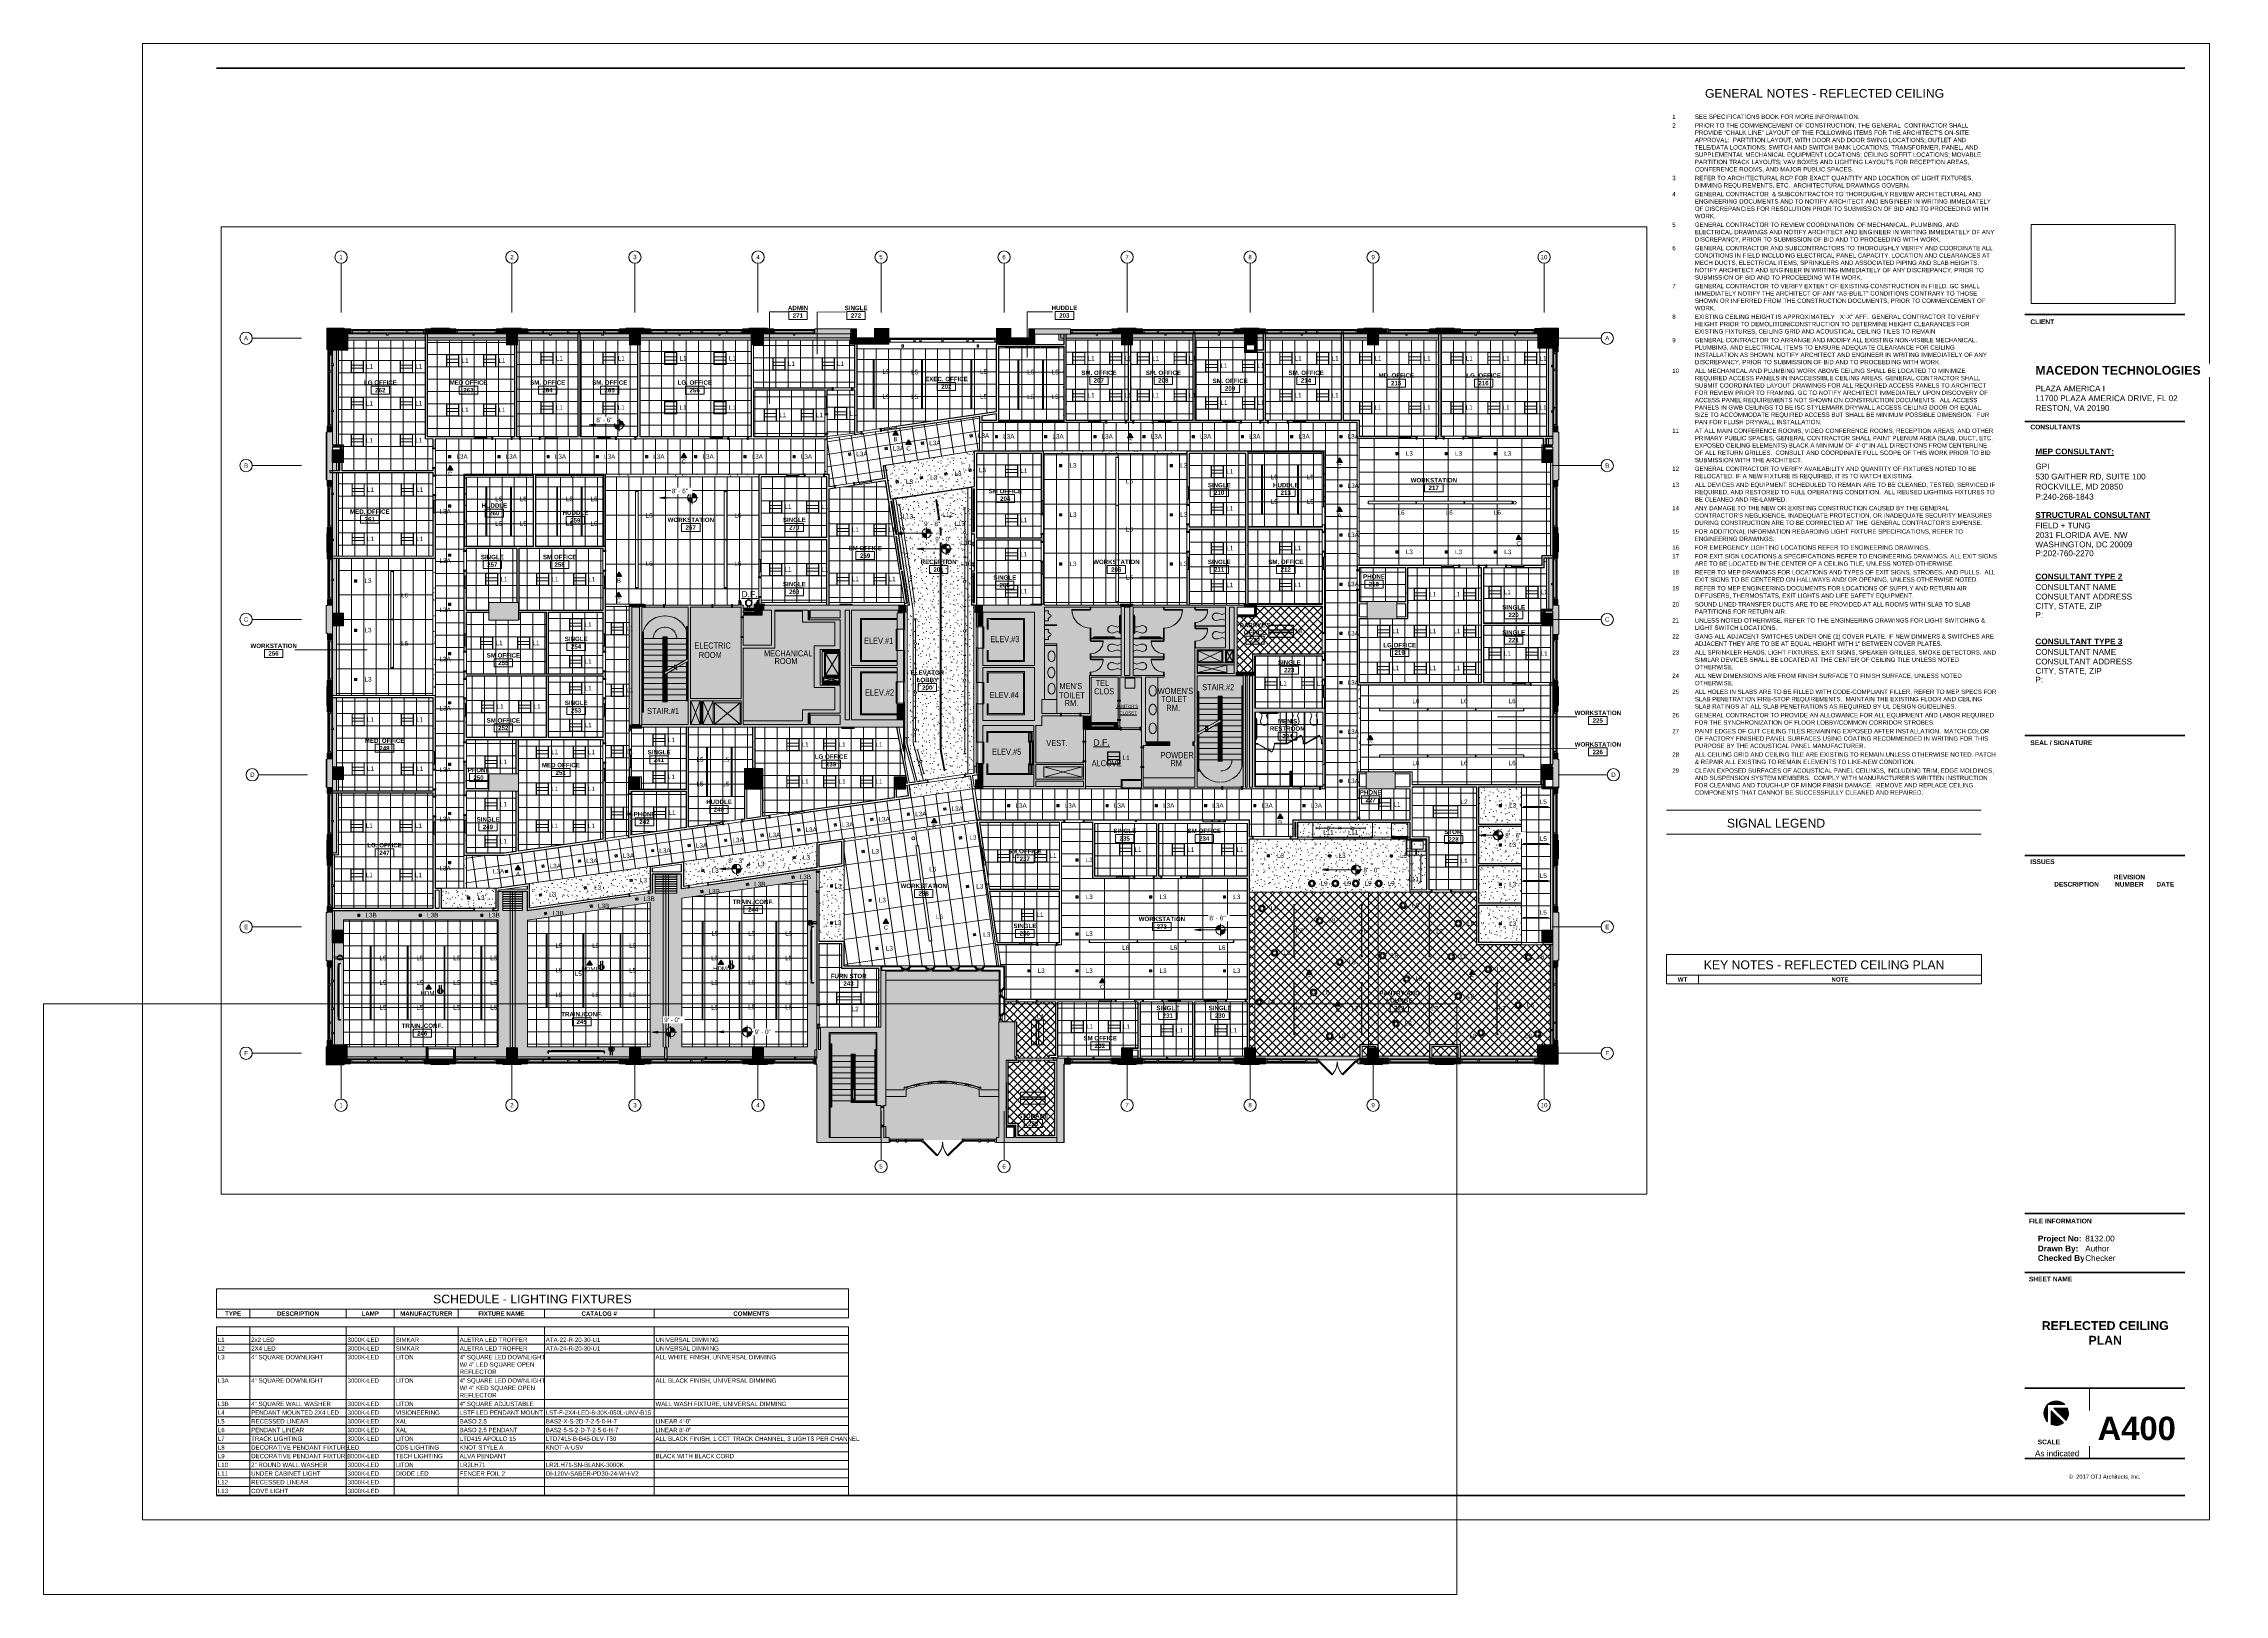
# Paper-space layout 'Layout1' of a CAD drawing. Header units: inches. Extents: x -2 to 42.3, y -1.5 to 30.
# The model-space entities are those that its viewports show. They can reach past a viewport. Long polylines and large blocks are cut down to what shows.
import ezdxf

# ---------------------------------------------------------------- set-up
doc = ezdxf.new("R2010")
doc.units = ezdxf.units.IN
doc.header["$MEASUREMENT"] = 0
for name, pattern in [('X2$0$Dash', [0.25, 0.125, -0.125]), ('X2$0$Grid Line 1_2_', [0.875, 0.5, -0.125, 0.125, -0.125]), ('X2$0$Overhead', [0.15625, 0.09375, -0.0625]), ('X2$0$Overhead 1_16_', [0.101562, 0.0625, -0.039062])]:
    doc.linetypes.add(name, pattern=pattern)
for name, color, linetype, lineweight in [('A-ANNO-NOTE', 131, 'Continuous', 9), ('A-DETL-THIN', 151, 'Continuous', 9), ('G-ANNO-SCHD', 231, 'Continuous', 9), ('G-ANNO-TEXT', 231, 'Continuous', 9), ('G-ANNO-TTLB', 6, 'Continuous', 9), ('G-ANNO-TTLB-THIN', 151, 'Continuous', 9), ('G-ANNO-TTLB-WIDE', 214, 'Continuous', 50), ('X2$0$A-ANNO-NOTE', 131, 'Continuous', 9), ('X2$0$A-AREA-IDEN', 2, 'Continuous', 9), ('X2$0$A-CLNG', 13, 'Continuous', 13), ('X2$0$A-CLNG-PATT', 13, 'Continuous', 13), ('X2$0$A-Cols-Extr', 7, 'Continuous', 9), ('X2$0$A-DETL', 90, 'Continuous', 13), ('X2$0$A-DETL-GENF', 92, 'Continuous', 9), ('X2$0$A-DETL-MEDM', 33, 'Continuous', 13), ('X2$0$A-DOOR', 31, 'Continuous', 13), ('X2$0$A-DOOR-FRAM', 31, 'Continuous', 20), ('X2$0$A-FLOR-OVHD', 1, 'X2$0$Overhead 1_16_', 9), ('X2$0$A-GENM', 13, 'Continuous', 13), ('X2$0$A-GLAZ', 151, 'Continuous', 13), ('X2$0$A-Plmb', 7, 'Continuous', 9), ('X2$0$A-WALL', 113, 'Continuous', 13), ('X2$0$A-Wall-Extr', 7, 'Continuous', 9), ('X2$0$A-WALL-PATT', 111, 'Continuous', 13), ('X2$0$E-COMM', 2, 'Continuous', 9), ('X2$0$E-ELEC-FIXT', 91, 'Continuous', 9), ('X2$0$E-LITE-EQPM', 33, 'Continuous', 9), ('X2$0$E-LITE-EQPM-IDEN', 33, 'Continuous', 9), ('X2$0$G-ANNO-DIMS', 111, 'Continuous', 9), ('X2$0$I-WALL', 2, 'Continuous', 9), ('X2$0$Plaza America BA02$0$17', 7, 'Continuous', 9), ('X2$0$Plaza America BA02$0$19', 7, 'Continuous', 9), ('X2$0$Plaza America BA02$0$51', 7, 'Continuous', 9), ('X2$0$Plaza America BA02$0$9', 7, 'Continuous', 9), ('X2$0$Plaza America_Tower 1_2nd Floor -REVIT_dwg', 8, 'Continuous', 9), ('X2$0$Q-CASE', 31, 'Continuous', 9), ('X2$0$Q-SPCQ', 91, 'Continuous', 9), ('X2$0$Q-SPCQ-HDLN', 91, 'X2$0$Dash', 9), ('X2$0$S-COLS', 52, 'Continuous', 13), ('X2$0$S-GRID', 1, 'Continuous', 9), ('X2$0$S-GRID-IDEN', 1, 'Continuous', 9)]:
    doc.layers.add(name, color=color, linetype=linetype, lineweight=lineweight)
doc.layers.add('G-ANNO-NPLT', color=191, linetype='Continuous', plot=False)
doc.styles.add('Arial_B', font='arialbd.ttf', dxfattribs={"height": 0.095133})
doc.styles.add('Swis721 Lt BT', font='swissl.ttf', dxfattribs={"height": 0.177388})
doc.styles.add('Swis721 Lt BT_1', font='swissl.ttf', dxfattribs={"height": 0.088694})
doc.styles.add('Swis721 Lt BT_2', font='swissl.ttf', dxfattribs={"height": 0.096085})
doc.styles.add('Swis721 Lt BT_3', font='swissl.ttf', dxfattribs={"height": 0.118259})
doc.styles.add('Swis721 Lt BT_4', font='swissl.ttf', dxfattribs={"height": 0.083333})
doc.styles.add('Swis721 Lt BT_B', font='', dxfattribs={"height": 0.089416})
doc.styles.add('Swis721 Lt BT_B_1', font='', dxfattribs={"height": 0.119222})
doc.styles.add('Swis721 Lt BT_B_2', font='', dxfattribs={"height": 0.476888})
doc.styles.add('Swis721 Lt BT_B_3', font='', dxfattribs={"height": 0.178833})
doc.styles.add('X2$0$Arial', font='arial.ttf', dxfattribs={"width": 0.75, "height": 12})
doc.styles.add('X2$0$Arial_1', font='arial.ttf', dxfattribs={"width": 1.000751, "height": 5.99525})
doc.styles.add('X2$0$Arial_2', font='arial.ttf', dxfattribs={"width": 1.000761, "height": 11.990375})
doc.styles.add('X2$0$Arial_3', font='arial.ttf', dxfattribs={"height": 8.851796})
doc.styles.add('X2$0$Swis721 Lt BT', font='swissl.ttf', dxfattribs={"height": 8.514638})
doc.styles.add('X2$0$Swis721 Lt BT_B', font='', dxfattribs={"height": 8.583975})
doc.styles.get('Swis721 Lt BT_B').set_extended_font_data('Swis721 Lt BT', bold=True)
doc.styles.get('Swis721 Lt BT_B_1').set_extended_font_data('Swis721 Lt BT', bold=True)
doc.styles.get('Swis721 Lt BT_B_2').set_extended_font_data('Swis721 Lt BT', bold=True)
doc.styles.get('Swis721 Lt BT_B_3').set_extended_font_data('Swis721 Lt BT', bold=True)
doc.styles.get('X2$0$Swis721 Lt BT_B').set_extended_font_data('Swis721 Lt BT', bold=True)
picture_1 = doc.add_image_def('image1.jpg', size_in_pixel=(2551, 1396))
pattern_1 = [(0, (0, 0), (30.72, 7.68), [1.267, -21.773, 1.267, -21.773, -122.88]), (0, (0, 0), (30.72, 7.68), [-46.08, 1.267, -44.813, 1.267, -21.773, -53.76]), (0, (0, 0), (30.72, 7.68), [-115.2, 1.267, -14.093, 1.267, -37.133]), (120, (11.52, 3.84), (-22.0110751, 22.7643004), [1.267, -21.773, 1.267, -21.773, -122.88]), (120, (11.52, 3.84), (-22.0110751, 22.7643004), [-46.08, 1.267, -44.813, 1.267, -21.773, -53.76]), (120, (11.52, 3.84), (-22.0110751, 22.7643004), [-115.2, 1.267, -14.093, 1.267, -37.133]), (240, (15.36, 19.2), (-8.7089249, -30.4443004), [1.267, -21.773, 1.267, -21.773, -122.88]), (240, (15.36, 19.2), (-8.7089249, -30.4443004), [-46.08, 1.267, -44.813, 1.267, -21.773, -53.76]), (240, (15.36, 19.2), (-8.7089249, -30.4443004), [-115.2, 1.267, -14.093, 1.267, -37.133])]
pattern_2 = [(45, (0, 0), (-8.012227, 8.012227), []), (135, (0, 0), (-8.012227, -8.012227), [])]
pattern_3 = [(0, (0, 0), (15.36, 3.84), [1.267, -10.253, 1.267, -10.253, -61.44]), (0, (0, 0), (15.36, 3.84), [-23.04, 1.267, -21.773, 1.267, -10.253, -26.88]), (0, (0, 0), (15.36, 3.84), [-57.6, 1.267, -6.413, 1.267, -17.933]), (120, (5.76, 1.92), (-11.00553755, 11.3821502), [1.267, -10.253, 1.267, -10.253, -61.44]), (120, (5.76, 1.92), (-11.00553755, 11.3821502), [-23.04, 1.267, -21.773, 1.267, -10.253, -26.88]), (120, (5.76, 1.92), (-11.00553755, 11.3821502), [-57.6, 1.267, -6.413, 1.267, -17.933]), (240, (7.68, 9.6), (-4.35446245, -15.2221502), [1.267, -10.253, 1.267, -10.253, -61.44]), (240, (7.68, 9.6), (-4.35446245, -15.2221502), [-23.04, 1.267, -21.773, 1.267, -10.253, -26.88]), (240, (7.68, 9.6), (-4.35446245, -15.2221502), [-57.6, 1.267, -6.413, 1.267, -17.933])]

# ---------------------------------------------------------------- blocks, each defined once
blk = doc.blocks.new('TB-DC_VA-30 x 42 - TB-DC_VA-30 x 42-3375317-REFLECTED CEILING PLAN')
at = {"layer": 'G-ANNO-TTLB'}
h = blk.add_hatch(color=256, dxfattribs=at)
edge = h.paths.add_edge_path(flags=0)
edge.add_line((38.723, 2.358), (38.723, 2.007))
edge.add_arc((38.899, 2.182), 0.249, 135, 225, ccw=False)
h = blk.add_hatch(color=256, dxfattribs=at)
edge = h.paths.add_edge_path(flags=0)
edge.add_line((39.075, 2.358), (38.723, 2.358))
edge.add_arc((38.899, 2.182), 0.249, 45, 135, ccw=False)
h = blk.add_hatch(color=256, dxfattribs=at)
edge = h.paths.add_edge_path(flags=0)
edge.add_line((38.796, 1.956), (38.796, 2.233))
edge.add_line((38.796, 2.233), (39.047, 1.983))
edge.add_arc((38.899, 2.182), 0.249, 245.6073, 306.5435, ccw=False)
h = blk.add_hatch(color=256, dxfattribs=at)
edge = h.paths.add_edge_path(flags=0)
edge.add_line((38.848, 2.285), (39.125, 2.285))
edge.add_arc((38.899, 2.182), 0.249, -36.5435, 24.3927, ccw=False)
edge.add_line((39.099, 2.034), (38.848, 2.285))
at = {"layer": 'A-ANNO-NOTE'}
for p, q in [((38.723, 2.358), (39.075, 2.358)), ((38.723, 2.007), (38.723, 2.358)), ((38.723, 2.358), (38.723, 2.007)), ((39.075, 2.358), (38.723, 2.358)), ((38.723, 2.007), (38.723, 2.358)), ((38.723, 2.358), (39.075, 2.358)), ((39.047, 1.983), (38.796, 2.233)), ((38.796, 2.233), (39.047, 1.983)), ((38.796, 1.956), (38.796, 2.233)), ((38.796, 2.233), (38.796, 1.956)), ((39.047, 1.983), (38.796, 2.233)), ((38.796, 2.233), (38.796, 1.956)), ((39.099, 2.034), (38.848, 2.285)), ((38.848, 2.285), (39.099, 2.034)), ((39.125, 2.285), (38.848, 2.285)), ((38.848, 2.285), (39.125, 2.285)), ((38.848, 2.285), (39.099, 2.034)), ((39.125, 2.285), (38.848, 2.285))]:
    blk.add_line(p, q, dxfattribs=at)
for start, end in [(135, 225), (135, 225), (135, 225), (45, 135), (45, 135), (45, 135), (323.4565, 24.3927), (323.4565, 24.3927), (323.4565, 24.3927), (245.6073, 306.5435), (245.6073, 306.5435), (245.6073, 306.5435)]:
    blk.add_arc((38.899, 2.182), 0.249, start, end, dxfattribs=at)
at = {"layer": 'G-ANNO-TTLB'}
for p, q in [((42.013, 30.012), (0.012, 30.012)), ((0.012, 30.012), (0.012, 0.012)), ((42.013, 0.012), (42.013, 30.012)), ((0.012, 0.012), (42.013, 0.012))]:
    blk.add_line(p, q, dxfattribs=at)
at = {"layer": 'G-ANNO-TTLB-THIN'}
blk.add_line((39.575, 2.69), (39.575, 1.262), dxfattribs=at)
at = {"layer": 'G-ANNO-TTLB-WIDE'}
for p, q in [((41.513, 29.512), (1.512, 29.512)), ((38.262, 24.507), (41.513, 24.507)), ((38.262, 22.336), (41.513, 22.336)), ((38.262, 15.953), (41.513, 15.953)), ((38.262, 13.512), (41.513, 13.512)), ((41.513, 6.238), (38.262, 6.238)), ((41.513, 5.041), (38.262, 5.041)), ((38.262, 2.69), (41.513, 2.69)), ((38.262, 1.262), (41.513, 1.262)), ((1.512, 0.512), (38.262, 0.512)), ((38.262, 0.512), (41.513, 0.512))]:
    blk.add_line(p, q, dxfattribs=at)
at = {"layer": 'G-ANNO-TTLB', "attachment_point": 1, "bg_fill": 3, "box_fill_scale": 1.25, "bg_fill_color": 0, "bg_fill_transparency": 0}
for s, insert, char_height, width, line_spacing_factor, style in [('\\fSwis721 Lt BT|b1|i0|c0|p34|;\\LMEP CONSULTANT:', (38.476, 21.783), 0.11826, 1.7925, 1.00667, 'Swis721 Lt BT_3'), ('DESCRIPTION', (38.857, 12.978), 0.09513, 1.053, 0.938532, 'Arial_B'), ('\\fSwis721 Lt BT|b1|i0|c0|p34|;SCALE', (38.523, 1.645), 0.09609, 0.49601, 1.00667, 'Swis721 Lt BT_2')]:
    blk.add_mtext(s, dxfattribs=dict(at, insert=insert, char_height=char_height, width=width, line_spacing_factor=line_spacing_factor, style=style))
at = {"layer": 'G-ANNO-TTLB', "insert": (39.883, 0.933), "char_height": 0.08333, "width": 1.69113, "attachment_point": 2, "line_spacing_factor": 1.00667, "style": 'Swis721 Lt BT_4'}
blk.add_mtext('©  2017 OTJ Architects, Inc.', dxfattribs=at)
at = {"layer": 'G-ANNO-TTLB'}
image = blk.add_image(picture_1, insert=(38.392, 24.734), size_in_units=(2.924, 1.6), dxfattribs=at)
image.dxf.flags = 7
at = {"layer": 'G-ANNO-TTLB', "bg_fill": 3, "box_fill_scale": 1.25, "bg_fill_color": 0, "bg_fill_transparency": 0}
for s, insert, char_height, width, attachment_point, line_spacing_factor, style in [('\\fSwis721 Lt BT|b1|i0|c0|p34|;CLIENT', (38.373, 24.408), 0.09609, 0.53744, 1, 1.00667, 'Swis721 Lt BT_2'), ('\\fSwis721 Lt BT|b1|i0|c0|p34|;CONSULTANTS', (38.374, 22.269), 0.09609, 1.1346, 1, 1.00667, 'Swis721 Lt BT_2'), ('\\fSwis721 Lt BT|b1|i0|c0|p34|;SEAL / SIGNATURE', (38.373, 15.854), 0.09609, 1.3954, 1, 1.00667, 'Swis721 Lt BT_2'), ('\\fSwis721 Lt BT|b1|i0|c0|p34|;ISSUES', (38.373, 13.437), 0.09609, 0.54719, 1, 1.00667, 'Swis721 Lt BT_2'), ('REVISION\\PNUMBER', (40.386, 13.124), 0.0951, 0.73575, 2, 0.938532, 'Arial_B'), ('\\fSwis721 Lt BT|b1|i0|c0|p34|;FILE INFORMATION', (38.344, 6.136), 0.09609, 1.4283, 1, 1.00667, 'Swis721 Lt BT_2'), ('\\fSwis721 Lt BT|b1|i0|c0|p34|;SHEET NAME', (38.344, 4.956), 0.09609, 0.98592, 1, 1.00667, 'Swis721 Lt BT_2')]:
    blk.add_mtext(s, dxfattribs=dict(at, insert=insert, char_height=char_height, width=width, attachment_point=attachment_point, line_spacing_factor=line_spacing_factor, style=style))
at = {"layer": 'G-ANNO-TTLB', "attachment_point": 1, "bg_fill": 3, "box_fill_scale": 1.25, "bg_fill_color": 0, "bg_fill_transparency": 0}
for s, insert, char_height, width, line_spacing_factor, style in [('DATE', (40.935, 12.978), 0.0951, 0.41625, 0.938532, 'Arial_B'), ('Project No:', (38.525, 5.791), 0.11922, 0.972, 0.998538, 'Swis721 Lt BT_B_1')]:
    blk.add_mtext(s, dxfattribs=dict(at, insert=insert, char_height=char_height, width=width, line_spacing_factor=line_spacing_factor, style=style))
at = {"layer": 'G-ANNO-TTLB', "insert": (38.525, 5.588), "char_height": 0.1192, "width": 0.888, "attachment_point": 1, "line_spacing_factor": 0.998538, "style": 'Swis721 Lt BT_B_1', "bg_fill": 3, "box_fill_scale": 1.25, "bg_fill_color": 0, "bg_fill_transparency": 0}
blk.add_mtext('Drawn By:', dxfattribs=at)
at = {"layer": 'G-ANNO-TTLB', "insert": (38.525, 5.394), "char_height": 0.11922, "width": 1.1115, "attachment_point": 1, "line_spacing_factor": 0.998538, "style": 'Swis721 Lt BT_B_1', "bg_fill": 3, "box_fill_scale": 1.25, "bg_fill_color": 0, "bg_fill_transparency": 0}
blk.add_mtext('Checked By:', dxfattribs=at)
blk = doc.blocks.new('X2$0$PS - System Furniture Poke-Thru - 120V-4182550-FIRST FLOOR')
at = {"layer": 'X2$0$A-DETL-GENF'}
for start, end in [(360, 180), (180, 360)]:
    blk.add_arc((-0.002, 0), 3, start, end, dxfattribs=at)
blk = doc.blocks.new('X2$0$PS - Duplex - Duplex-4172790-FIRST FLOOR')
at = {"layer": 'X2$0$E-ELEC-FIXT'}
for p, q in [((1.375, 2.25), (-1.375, 2.25)), ((-1.375, 2.25), (-1.375, -2.25)), ((1.375, -2.25), (1.375, 2.25)), ((-1.375, -2.25), (1.375, -2.25))]:
    blk.add_line(p, q, dxfattribs=at)
blk = doc.blocks.new('X2$0$PS - Duplex - Duplex-V1-FIRST FLOOR')
at = {"layer": 'X2$0$E-ELEC-FIXT'}
for p, q in [((-1.375, -2.25), (-1.375, 2.25)), ((-1.375, 2.25), (1.375, 2.25)), ((1.375, 2.25), (1.375, -2.25)), ((-0.75, -1.5), (-0.75, 1.5)), ((-0.75, 1.5), (0.75, 1.5)), ((0.75, 1.5), (0.75, -1.5)), ((0.75, -1.5), (-0.75, -1.5)), ((1.375, -2.25), (-1.375, -2.25))]:
    blk.add_line(p, q, dxfattribs=at)
blk = doc.blocks.new('X2$0$PS - Duplex - Duplex-V2-FIRST FLOOR')
at = {"layer": 'X2$0$E-ELEC-FIXT'}
for p, q in [((1.375, 2.25), (-1.375, 2.25)), ((-1.375, 2.25), (-1.375, -0.273)), ((1.375, -0.286), (1.375, 2.25))]:
    blk.add_line(p, q, dxfattribs=at)
blk = doc.blocks.new('X2$0$Display-Plasma-Panasonic-Professional - 85__ 1080p Full HD Plasma-5007476-FIRST FLOOR')
at = {"layer": 'X2$0$E-COMM'}
for p, q in [((26828.342, 13504.301), (26824.004, 13504.301)), ((26824.004, 13504.176), (26824.004, 13504.301)), ((26824.004, 13504.176), (26828.342, 13504.176)), ((26828.342, 13504.301), (26828.342, 13504.176)), ((26830.096, 13504.301), (26829.358, 13504.301)), ((26829.358, 13504.176), (26829.358, 13504.301)), ((26829.358, 13504.176), (26830.096, 13504.176)), ((26830.216, 13504.301), (26830.096, 13504.301)), ((26830.096, 13504.301), (26830.096, 13504.176)), ((26830.096, 13504.176), (26830.216, 13504.176)), ((26830.482, 13504.301), (26830.216, 13504.301)), ((26830.216, 13504.301), (26830.216, 13504.176)), ((26830.216, 13504.176), (26830.482, 13504.176)), ((26830.9, 13504.301), (26830.482, 13504.301)), ((26830.482, 13504.301), (26830.482, 13504.176)), ((26830.482, 13504.176), (26830.9, 13504.176)), ((26831.419, 13504.301), (26830.9, 13504.301)), ((26830.9, 13504.301), (26830.9, 13504.176)), ((26830.9, 13504.176), (26831.419, 13504.176)), ((26831.665, 13504.301), (26831.419, 13504.301)), ((26831.419, 13504.301), (26831.419, 13504.176)), ((26831.419, 13504.176), (26831.665, 13504.176)), ((26831.665, 13504.301), (26831.665, 13504.176)), ((26832.865, 13504.301), (26832.127, 13504.301)), ((26832.127, 13504.176), (26832.127, 13504.301)), ((26832.127, 13504.176), (26832.865, 13504.176)), ((26832.985, 13504.301), (26832.865, 13504.301)), ((26832.865, 13504.301), (26832.865, 13504.176)), ((26832.865, 13504.176), (26832.985, 13504.176)), ((26833.251, 13504.301), (26832.985, 13504.301)), ((26832.985, 13504.301), (26832.985, 13504.176)), ((26832.985, 13504.176), (26833.251, 13504.176)), ((26833.669, 13504.301), (26833.251, 13504.301)), ((26833.251, 13504.301), (26833.251, 13504.176)), ((26833.251, 13504.176), (26833.669, 13504.176)), ((26834.188, 13504.301), (26833.669, 13504.301)), ((26833.669, 13504.301), (26833.669, 13504.176)), ((26833.669, 13504.176), (26834.188, 13504.176)), ((26834.435, 13504.301), (26834.188, 13504.301)), ((26834.188, 13504.301), (26834.188, 13504.176)), ((26834.188, 13504.176), (26834.435, 13504.176)), ((26834.435, 13504.301), (26834.435, 13504.176)), ((26834.846, 13504.301), (26834.712, 13504.301)), ((26834.712, 13504.176), (26834.712, 13504.301)), ((26834.712, 13504.176), (26834.846, 13504.176)), ((26835.247, 13504.301), (26834.846, 13504.301)), ((26834.846, 13504.301), (26834.846, 13504.176)), ((26834.846, 13504.176), (26835.247, 13504.176)), ((26835.866, 13504.301), (26835.247, 13504.301)), ((26835.247, 13504.301), (26835.247, 13504.176)), ((26835.247, 13504.176), (26835.866, 13504.176)), ((26836.652, 13504.301), (26835.866, 13504.301)), ((26835.866, 13504.301), (26835.866, 13504.176)), ((26835.866, 13504.176), (26836.652, 13504.176)), ((26837.173, 13504.301), (26836.652, 13504.301)), ((26836.652, 13504.301), (26836.652, 13504.176)), ((26836.652, 13504.176), (26837.173, 13504.176)), ((26837.652, 13504.301), (26837.173, 13504.301)), ((26837.173, 13504.301), (26837.173, 13504.176)), ((26837.173, 13504.176), (26837.652, 13504.176)), ((26838.055, 13504.301), (26837.652, 13504.301)), ((26837.652, 13504.301), (26837.652, 13504.176)), ((26837.652, 13504.176), (26838.055, 13504.176)), ((26838.349, 13504.301), (26838.055, 13504.301)), ((26838.055, 13504.301), (26838.055, 13504.176)), ((26838.055, 13504.176), (26838.349, 13504.176)), ((26838.529, 13504.301), (26838.349, 13504.301)), ((26838.349, 13504.301), (26838.349, 13504.176)), ((26838.349, 13504.176), (26838.529, 13504.176)), ((26838.589, 13504.301), (26838.529, 13504.301)), ((26838.529, 13504.301), (26838.529, 13504.176)), ((26838.529, 13504.176), (26838.589, 13504.176)), ((26838.589, 13504.301), (26838.589, 13504.176)), ((26840.158, 13504.301), (26839.419, 13504.301)), ((26839.419, 13504.176), (26839.419, 13504.301)), ((26839.419, 13504.176), (26840.158, 13504.176)), ((26840.277, 13504.301), (26840.158, 13504.301)), ((26840.158, 13504.301), (26840.158, 13504.176)), ((26840.158, 13504.176), (26840.277, 13504.176)), ((26840.544, 13504.301), (26840.277, 13504.301)), ((26840.277, 13504.301), (26840.277, 13504.176)), ((26840.277, 13504.176), (26840.544, 13504.176)), ((26840.961, 13504.301), (26840.544, 13504.301)), ((26840.544, 13504.301), (26840.544, 13504.176)), ((26840.544, 13504.176), (26840.961, 13504.176)), ((26841.48, 13504.301), (26840.961, 13504.301)), ((26840.961, 13504.301), (26840.961, 13504.176)), ((26840.961, 13504.176), (26841.48, 13504.176)), ((26841.727, 13504.301), (26841.48, 13504.301)), ((26841.48, 13504.301), (26841.48, 13504.176)), ((26841.48, 13504.176), (26841.727, 13504.176)), ((26841.727, 13504.301), (26841.727, 13504.176)), ((26843.112, 13504.301), (26842.373, 13504.301)), ((26842.373, 13504.176), (26842.373, 13504.301)), ((26842.373, 13504.176), (26843.112, 13504.176)), ((26843.112, 13504.301), (26843.112, 13504.176)), ((26846.707, 13504.301), (26846.619, 13504.301)), ((26846.619, 13504.176), (26846.619, 13504.301)), ((26846.619, 13504.176), (26846.707, 13504.176)), ((26846.938, 13504.301), (26846.707, 13504.301)), ((26846.707, 13504.301), (26846.707, 13504.176)), ((26846.707, 13504.176), (26846.938, 13504.176)), ((26847.298, 13504.301), (26846.938, 13504.301)), ((26846.938, 13504.301), (26846.938, 13504.176)), ((26846.938, 13504.176), (26847.298, 13504.176)), ((26847.772, 13504.301), (26847.298, 13504.301)), ((26847.298, 13504.301), (26847.298, 13504.176)), ((26847.298, 13504.176), (26847.772, 13504.176)), ((26848.368, 13504.301), (26847.772, 13504.301)), ((26847.772, 13504.301), (26847.772, 13504.176)), ((26847.772, 13504.176), (26848.368, 13504.176)), ((26849.091, 13504.301), (26848.368, 13504.301)), ((26848.368, 13504.301), (26848.368, 13504.176)), ((26848.368, 13504.176), (26849.091, 13504.176)), ((26849.681, 13504.301), (26849.091, 13504.301)), ((26849.091, 13504.301), (26849.091, 13504.176)), ((26849.091, 13504.176), (26849.681, 13504.176)), ((26850.208, 13504.301), (26849.681, 13504.301)), ((26849.681, 13504.301), (26849.681, 13504.176)), ((26849.681, 13504.176), (26850.208, 13504.176)), ((26850.647, 13504.301), (26850.208, 13504.301)), ((26850.208, 13504.301), (26850.208, 13504.176)), ((26850.208, 13504.176), (26850.647, 13504.176)), ((26850.97, 13504.301), (26850.647, 13504.301)), ((26850.647, 13504.301), (26850.647, 13504.176)), ((26850.647, 13504.176), (26850.97, 13504.176)), ((26851.169, 13504.301), (26850.97, 13504.301)), ((26850.97, 13504.301), (26850.97, 13504.176)), ((26850.97, 13504.176), (26851.169, 13504.176)), ((26851.235, 13504.301), (26851.169, 13504.301)), ((26851.169, 13504.301), (26851.169, 13504.176)), ((26851.169, 13504.176), (26851.235, 13504.176)), ((26851.235, 13504.301), (26851.235, 13504.176)), ((26852.989, 13504.301), (26852.25, 13504.301)), ((26852.25, 13504.176), (26852.25, 13504.301)), ((26852.25, 13504.176), (26852.989, 13504.176)), ((26853.457, 13504.301), (26852.989, 13504.301)), ((26852.989, 13504.301), (26852.989, 13504.176)), ((26852.989, 13504.176), (26853.457, 13504.176)), ((26854.099, 13504.301), (26853.457, 13504.301)), ((26853.457, 13504.301), (26853.457, 13504.176)), ((26853.457, 13504.176), (26854.099, 13504.176)), ((26854.578, 13504.301), (26854.099, 13504.301)), ((26854.099, 13504.301), (26854.099, 13504.176)), ((26854.099, 13504.176), (26854.578, 13504.176)), ((26855.033, 13504.301), (26854.578, 13504.301)), ((26854.578, 13504.301), (26854.578, 13504.176)), ((26854.578, 13504.176), (26855.033, 13504.176)), ((26855.424, 13504.301), (26855.033, 13504.301)), ((26855.033, 13504.301), (26855.033, 13504.176)), ((26855.033, 13504.176), (26855.424, 13504.176)), ((26855.709, 13504.301), (26855.424, 13504.301)), ((26855.424, 13504.301), (26855.424, 13504.176)), ((26855.424, 13504.176), (26855.709, 13504.176)), ((26855.884, 13504.301), (26855.709, 13504.301)), ((26855.709, 13504.301), (26855.709, 13504.176)), ((26855.709, 13504.176), (26855.884, 13504.176)), ((26855.942, 13504.301), (26855.884, 13504.301)), ((26855.884, 13504.301), (26855.884, 13504.176)), ((26855.884, 13504.176), (26855.942, 13504.176)), ((26855.942, 13504.301), (26855.942, 13504.176)), ((26856.638, 13504.301), (26856.496, 13504.301)), ((26856.496, 13504.301), (26856.496, 13504.176)), ((26856.496, 13504.176), (26856.638, 13504.176)), ((26857.063, 13504.301), (26856.638, 13504.301)), ((26856.638, 13504.301), (26856.638, 13504.176)), ((26856.638, 13504.176), (26857.063, 13504.176)), ((26857.73, 13504.301), (26857.063, 13504.301)), ((26857.063, 13504.301), (26857.063, 13504.176)), ((26857.063, 13504.176), (26857.73, 13504.176)), ((26858.596, 13504.301), (26857.73, 13504.301)), ((26857.73, 13504.301), (26857.73, 13504.176)), ((26857.73, 13504.176), (26858.596, 13504.176)), ((26859.295, 13504.301), (26858.596, 13504.301)), ((26858.596, 13504.301), (26858.596, 13504.176)), ((26858.596, 13504.176), (26859.295, 13504.176)), ((26859.858, 13504.301), (26859.295, 13504.301)), ((26859.295, 13504.301), (26859.295, 13504.176)), ((26859.295, 13504.176), (26859.858, 13504.176)), ((26860.274, 13504.301), (26859.858, 13504.301)), ((26859.858, 13504.301), (26859.858, 13504.176)), ((26859.858, 13504.176), (26860.274, 13504.176)), ((26860.535, 13504.301), (26860.274, 13504.301)), ((26860.274, 13504.176), (26860.274, 13504.301)), ((26860.274, 13504.176), (26860.535, 13504.176)), ((26860.535, 13504.301), (26860.535, 13504.176)), ((26860.558, 13504.301), (26860.553, 13504.301)), ((26860.553, 13504.301), (26860.553, 13504.176)), ((26860.553, 13504.176), (26860.558, 13504.176)), ((26860.558, 13504.301), (26860.558, 13504.176)), ((26861.205, 13504.301), (26861.112, 13504.301)), ((26861.112, 13504.301), (26861.112, 13504.176)), ((26861.112, 13504.176), (26861.205, 13504.176)), ((26861.486, 13504.301), (26861.205, 13504.301)), ((26861.205, 13504.301), (26861.205, 13504.176)), ((26861.205, 13504.176), (26861.486, 13504.176)), ((26861.941, 13504.301), (26861.486, 13504.301)), ((26861.486, 13504.301), (26861.486, 13504.176)), ((26861.486, 13504.176), (26861.941, 13504.176)), ((26862.558, 13504.301), (26861.941, 13504.301)), ((26861.941, 13504.301), (26861.941, 13504.176)), ((26861.941, 13504.176), (26862.558, 13504.176)), ((26863.349, 13504.301), (26862.558, 13504.301)), ((26862.558, 13504.176), (26862.558, 13504.301)), ((26862.558, 13504.176), (26863.349, 13504.176)), ((26864.065, 13504.301), (26863.349, 13504.301)), ((26863.349, 13504.301), (26863.349, 13504.176)), ((26863.349, 13504.176), (26864.065, 13504.176)), ((26864.25, 13504.301), (26864.065, 13504.301)), ((26864.065, 13504.176), (26864.065, 13504.301)), ((26864.065, 13504.176), (26864.25, 13504.176)), ((26864.989, 13504.301), (26864.25, 13504.301)), ((26864.25, 13504.301), (26864.25, 13504.176)), ((26864.25, 13504.176), (26864.989, 13504.176)), ((26864.989, 13504.301), (26864.989, 13504.176)), ((26866.558, 13504.301), (26865.819, 13504.301)), ((26865.819, 13504.176), (26865.819, 13504.301)), ((26865.819, 13504.176), (26866.558, 13504.176)), ((26867.029, 13504.301), (26866.558, 13504.301)), ((26866.558, 13504.301), (26866.558, 13504.176)), ((26866.558, 13504.176), (26867.029, 13504.176)), ((26868.464, 13504.301), (26867.029, 13504.301)), ((26867.029, 13504.301), (26867.029, 13504.176)), ((26867.029, 13504.176), (26868.464, 13504.176)), ((26869.327, 13504.301), (26868.464, 13504.301)), ((26868.464, 13504.301), (26868.464, 13504.176)), ((26868.464, 13504.176), (26869.327, 13504.176)), ((26869.327, 13504.301), (26869.327, 13504.176)), ((26869.838, 13504.301), (26869.696, 13504.301)), ((26869.696, 13504.176), (26869.696, 13504.301)), ((26869.696, 13504.176), (26869.838, 13504.176)), ((26870.263, 13504.301), (26869.838, 13504.301)), ((26869.838, 13504.301), (26869.838, 13504.176)), ((26869.838, 13504.176), (26870.263, 13504.176)), ((26870.93, 13504.301), (26870.263, 13504.301)), ((26870.263, 13504.301), (26870.263, 13504.176)), ((26870.263, 13504.176), (26870.93, 13504.176)), ((26871.796, 13504.301), (26870.93, 13504.301)), ((26870.93, 13504.301), (26870.93, 13504.176)), ((26870.93, 13504.176), (26871.796, 13504.176)), ((26872.495, 13504.301), (26871.796, 13504.301)), ((26871.796, 13504.301), (26871.796, 13504.176)), ((26871.796, 13504.176), (26872.495, 13504.176)), ((26873.058, 13504.301), (26872.495, 13504.301)), ((26872.495, 13504.301), (26872.495, 13504.176)), ((26872.495, 13504.176), (26873.058, 13504.176)), ((26873.474, 13504.301), (26873.058, 13504.301)), ((26873.058, 13504.301), (26873.058, 13504.176)), ((26873.058, 13504.176), (26873.474, 13504.176)), ((26873.735, 13504.301), (26873.474, 13504.301)), ((26873.474, 13504.301), (26873.474, 13504.176)), ((26873.474, 13504.176), (26873.735, 13504.176)), ((26873.735, 13504.301), (26873.735, 13504.176)), ((26873.758, 13504.301), (26873.753, 13504.301)), ((26873.753, 13504.301), (26873.753, 13504.176)), ((26873.753, 13504.176), (26873.758, 13504.176)), ((26873.758, 13504.301), (26873.758, 13504.176)), ((26875.235, 13504.301), (26874.496, 13504.301)), ((26874.496, 13504.176), (26874.496, 13504.301)), ((26874.496, 13504.176), (26875.235, 13504.176)), ((26875.354, 13504.301), (26875.235, 13504.301)), ((26875.235, 13504.301), (26875.235, 13504.176)), ((26875.235, 13504.176), (26875.354, 13504.176)), ((26875.62, 13504.301), (26875.354, 13504.301)), ((26875.354, 13504.301), (26875.354, 13504.176)), ((26875.354, 13504.176), (26875.62, 13504.176)), ((26876.038, 13504.301), (26875.62, 13504.301)), ((26875.62, 13504.301), (26875.62, 13504.176)), ((26875.62, 13504.176), (26876.038, 13504.176)), ((26876.557, 13504.301), (26876.038, 13504.301)), ((26876.038, 13504.301), (26876.038, 13504.176)), ((26876.038, 13504.176), (26876.557, 13504.176)), ((26876.804, 13504.301), (26876.557, 13504.301)), ((26876.557, 13504.301), (26876.557, 13504.176)), ((26876.557, 13504.176), (26876.804, 13504.176)), ((26876.804, 13504.301), (26876.804, 13504.176)), ((26880.404, 13504.301), (26879.665, 13504.301)), ((26879.665, 13504.176), (26879.665, 13504.301)), ((26879.665, 13504.176), (26880.404, 13504.176)), ((26883.49, 13504.301), (26880.404, 13504.301)), ((26880.404, 13504.301), (26880.404, 13504.176)), ((26880.404, 13504.176), (26883.49, 13504.176)), ((26884.281, 13504.301), (26883.49, 13504.301)), ((26883.49, 13504.301), (26883.49, 13504.176)), ((26883.49, 13504.176), (26884.281, 13504.176)), ((26884.281, 13504.301), (26884.281, 13504.176)), ((26885.43, 13504.301), (26885.296, 13504.301)), ((26885.296, 13504.176), (26885.296, 13504.301)), ((26885.296, 13504.176), (26885.43, 13504.176)), ((26885.832, 13504.301), (26885.43, 13504.301)), ((26885.43, 13504.301), (26885.43, 13504.176)), ((26885.43, 13504.176), (26885.832, 13504.176)), ((26886.451, 13504.301), (26885.832, 13504.301)), ((26885.832, 13504.301), (26885.832, 13504.176)), ((26885.832, 13504.176), (26886.451, 13504.176)), ((26887.236, 13504.301), (26886.451, 13504.301)), ((26886.451, 13504.301), (26886.451, 13504.176)), ((26886.451, 13504.176), (26887.236, 13504.176)), ((26887.757, 13504.301), (26887.236, 13504.301)), ((26887.236, 13504.301), (26887.236, 13504.176)), ((26887.236, 13504.176), (26887.757, 13504.176)), ((26888.236, 13504.301), (26887.757, 13504.301)), ((26887.757, 13504.301), (26887.757, 13504.176)), ((26887.757, 13504.176), (26888.236, 13504.176)), ((26888.64, 13504.301), (26888.236, 13504.301)), ((26888.236, 13504.301), (26888.236, 13504.176)), ((26888.236, 13504.176), (26888.64, 13504.176)), ((26888.934, 13504.301), (26888.64, 13504.301)), ((26888.64, 13504.301), (26888.64, 13504.176)), ((26888.64, 13504.176), (26888.934, 13504.176)), ((26889.113, 13504.301), (26888.934, 13504.301)), ((26888.934, 13504.301), (26888.934, 13504.176)), ((26888.934, 13504.176), (26889.113, 13504.176)), ((26889.173, 13504.301), (26889.113, 13504.301)), ((26889.113, 13504.301), (26889.113, 13504.176)), ((26889.113, 13504.176), (26889.173, 13504.176)), ((26889.173, 13504.301), (26889.173, 13504.176)), ((26890.096, 13504.301), (26889.542, 13504.301)), ((26889.542, 13504.301), (26889.542, 13504.176)), ((26889.542, 13504.176), (26890.096, 13504.176)), ((26890.186, 13504.301), (26890.096, 13504.301)), ((26890.096, 13504.301), (26890.096, 13504.176)), ((26890.096, 13504.176), (26890.186, 13504.176)), ((26890.494, 13504.301), (26890.186, 13504.301)), ((26890.186, 13504.301), (26890.186, 13504.176)), ((26890.186, 13504.176), (26890.494, 13504.176)), ((26891.113, 13504.301), (26890.494, 13504.301)), ((26890.494, 13504.301), (26890.494, 13504.176)), ((26890.494, 13504.176), (26891.113, 13504.176)), ((26891.665, 13504.301), (26891.113, 13504.301)), ((26891.113, 13504.301), (26891.113, 13504.176)), ((26891.113, 13504.176), (26891.665, 13504.176)), ((26891.665, 13504.301), (26891.665, 13504.176)), ((26894.804, 13504.301), (26894.024, 13504.301)), ((26894.024, 13504.176), (26894.024, 13504.301)), ((26894.024, 13504.176), (26894.804, 13504.176)), ((26895.479, 13504.301), (26894.804, 13504.301)), ((26894.804, 13504.301), (26894.804, 13504.176)), ((26894.804, 13504.176), (26895.479, 13504.176)), ((26897.912, 13504.301), (26895.479, 13504.301)), ((26895.479, 13504.301), (26895.479, 13504.176)), ((26895.479, 13504.176), (26897.912, 13504.176)), ((26898.589, 13504.301), (26897.912, 13504.301)), ((26897.912, 13504.301), (26897.912, 13504.176)), ((26897.912, 13504.176), (26898.589, 13504.176)), ((26899.369, 13504.301), (26898.589, 13504.301)), ((26898.589, 13504.301), (26898.589, 13504.176)), ((26898.589, 13504.176), (26899.369, 13504.176)), ((26899.369, 13504.301), (26899.369, 13504.176)), ((26901.13, 13504.301), (26899.604, 13504.301)), ((26899.604, 13504.301), (26899.604, 13504.176)), ((26899.604, 13504.176), (26901.13, 13504.176)), ((26902.066, 13504.301), (26901.13, 13504.301)), ((26901.13, 13504.176), (26901.13, 13504.301)), ((26901.13, 13504.176), (26902.066, 13504.176)), ((26903.573, 13504.301), (26902.066, 13504.301)), ((26902.066, 13504.301), (26902.066, 13504.176)), ((26902.066, 13504.176), (26903.573, 13504.176)), ((26903.573, 13504.301), (26903.573, 13504.176)), ((26904.128, 13504.301), (26904.035, 13504.301)), ((26904.035, 13504.301), (26904.035, 13504.176)), ((26904.035, 13504.176), (26904.128, 13504.176)), ((26904.409, 13504.301), (26904.128, 13504.301)), ((26904.128, 13504.301), (26904.128, 13504.176)), ((26904.128, 13504.176), (26904.409, 13504.176)), ((26904.864, 13504.301), (26904.409, 13504.301)), ((26904.409, 13504.301), (26904.409, 13504.176)), ((26904.409, 13504.176), (26904.864, 13504.176)), ((26905.481, 13504.301), (26904.864, 13504.301)), ((26904.864, 13504.301), (26904.864, 13504.176)), ((26904.864, 13504.176), (26905.481, 13504.176)), ((26906.272, 13504.301), (26905.481, 13504.301)), ((26905.481, 13504.301), (26905.481, 13504.176)), ((26905.481, 13504.176), (26906.272, 13504.176)), ((26906.989, 13504.301), (26906.272, 13504.301)), ((26906.272, 13504.301), (26906.272, 13504.176)), ((26906.272, 13504.176), (26906.989, 13504.176)), ((26907.173, 13504.301), (26906.989, 13504.301)), ((26906.989, 13504.176), (26906.989, 13504.301)), ((26906.989, 13504.176), (26907.173, 13504.176)), ((26907.912, 13504.301), (26907.173, 13504.301)), ((26907.173, 13504.301), (26907.173, 13504.176)), ((26907.173, 13504.176), (26907.912, 13504.176)), ((26907.912, 13504.301), (26907.912, 13504.176)), ((26909.481, 13504.301), (26908.742, 13504.301)), ((26908.742, 13504.176), (26908.742, 13504.301)), ((26908.742, 13504.176), (26909.481, 13504.176)), ((26909.481, 13504.301), (26909.481, 13504.176)), ((26911.327, 13504.301), (26910.589, 13504.301)), ((26910.589, 13504.176), (26910.589, 13504.301)), ((26910.589, 13504.176), (26911.327, 13504.176)), ((26911.327, 13504.301), (26911.327, 13504.176)), ((26912.344, 13504.301), (26912.25, 13504.301)), ((26912.25, 13504.301), (26912.25, 13504.176)), ((26912.25, 13504.176), (26912.344, 13504.176)), ((26912.624, 13504.301), (26912.344, 13504.301)), ((26912.344, 13504.301), (26912.344, 13504.176)), ((26912.344, 13504.176), (26912.624, 13504.176)), ((26913.08, 13504.301), (26912.624, 13504.301)), ((26912.624, 13504.301), (26912.624, 13504.176)), ((26912.624, 13504.176), (26913.08, 13504.176)), ((26913.697, 13504.301), (26913.08, 13504.301)), ((26913.08, 13504.301), (26913.08, 13504.176)), ((26913.08, 13504.176), (26913.697, 13504.176)), ((26914.488, 13504.301), (26913.697, 13504.301)), ((26913.697, 13504.301), (26913.697, 13504.176)), ((26913.697, 13504.176), (26914.488, 13504.176)), ((26915.204, 13504.301), (26914.488, 13504.301)), ((26914.488, 13504.301), (26914.488, 13504.176)), ((26914.488, 13504.176), (26915.204, 13504.176)), ((26915.389, 13504.301), (26915.204, 13504.301)), ((26915.204, 13504.176), (26915.204, 13504.301)), ((26915.204, 13504.176), (26915.389, 13504.176)), ((26916.127, 13504.301), (26915.389, 13504.301)), ((26915.389, 13504.301), (26915.389, 13504.176)), ((26915.389, 13504.176), (26916.127, 13504.176)), ((26916.127, 13504.301), (26916.127, 13504.176)), ((26917.696, 13504.301), (26916.958, 13504.301)), ((26916.958, 13504.301), (26916.958, 13504.176)), ((26916.958, 13504.176), (26917.696, 13504.176)), ((26918.195, 13504.301), (26917.696, 13504.301)), ((26917.696, 13504.176), (26917.696, 13504.301)), ((26917.696, 13504.176), (26918.195, 13504.176)), ((26918.852, 13504.301), (26918.195, 13504.301)), ((26918.195, 13504.301), (26918.195, 13504.176)), ((26918.195, 13504.176), (26918.852, 13504.176)), ((26919.54, 13504.301), (26918.852, 13504.301)), ((26918.852, 13504.301), (26918.852, 13504.176)), ((26918.852, 13504.176), (26919.54, 13504.176)), ((26920.121, 13504.301), (26919.54, 13504.301)), ((26919.54, 13504.301), (26919.54, 13504.176)), ((26919.54, 13504.176), (26920.121, 13504.176)), ((26920.518, 13504.301), (26920.121, 13504.301)), ((26920.121, 13504.301), (26920.121, 13504.176)), ((26920.121, 13504.176), (26920.518, 13504.176)), ((26920.65, 13504.301), (26920.518, 13504.301)), ((26920.518, 13504.301), (26920.518, 13504.176)), ((26920.518, 13504.176), (26920.65, 13504.176)), ((26920.65, 13504.301), (26920.65, 13504.176)), ((26922.219, 13504.301), (26921.481, 13504.301)), ((26921.481, 13504.176), (26921.481, 13504.301)), ((26921.481, 13504.176), (26922.219, 13504.176)), ((26922.219, 13504.301), (26922.219, 13504.176)), ((26923.192, 13504.301), (26923.05, 13504.301)), ((26923.05, 13504.301), (26923.05, 13504.176)), ((26923.05, 13504.176), (26923.192, 13504.176)), ((26923.617, 13504.301), (26923.192, 13504.301)), ((26923.192, 13504.301), (26923.192, 13504.176)), ((26923.192, 13504.176), (26923.617, 13504.176)), ((26924.284, 13504.301), (26923.617, 13504.301)), ((26923.617, 13504.301), (26923.617, 13504.176)), ((26923.617, 13504.176), (26924.284, 13504.176)), ((26925.15, 13504.301), (26924.284, 13504.301)), ((26924.284, 13504.301), (26924.284, 13504.176)), ((26924.284, 13504.176), (26925.15, 13504.176)), ((26925.849, 13504.301), (26925.15, 13504.301)), ((26925.15, 13504.301), (26925.15, 13504.176)), ((26925.15, 13504.176), (26925.849, 13504.176)), ((26926.411, 13504.301), (26925.849, 13504.301)), ((26925.849, 13504.301), (26925.849, 13504.176)), ((26925.849, 13504.176), (26926.411, 13504.176)), ((26926.828, 13504.301), (26926.411, 13504.301)), ((26926.411, 13504.301), (26926.411, 13504.176)), ((26926.411, 13504.176), (26926.828, 13504.176)), ((26927.089, 13504.301), (26926.828, 13504.301)), ((26926.828, 13504.301), (26926.828, 13504.176)), ((26926.828, 13504.176), (26927.089, 13504.176)), ((26927.089, 13504.301), (26927.089, 13504.176)), ((26927.112, 13504.301), (26927.107, 13504.301)), ((26927.107, 13504.301), (26927.107, 13504.176)), ((26927.107, 13504.176), (26927.112, 13504.176)), ((26927.112, 13504.301), (26927.112, 13504.176))]:
    blk.add_line(p, q, dxfattribs=at)
blk = doc.blocks.new('X2$0$C-Counter Top - COUNTER - NO BACKSPLASH-5303810-FIRST FLOOR')
at = {"layer": 'X2$0$Q-CASE'}
for p, q in [((-47.262, -30), (-47.262, 0)), ((-47.262, 0), (68.642, 0)), ((68.642, 0), (68.642, -30)), ((68.642, -30), (-47.262, -30))]:
    blk.add_line(p, q, dxfattribs=at)
blk = doc.blocks.new('X2$0$A-Refrigerator - A-Refrigerator-5300330-FIRST FLOOR')
at = {"layer": 'X2$0$Q-SPCQ'}
for p, q in [((-16, -12.25), (-16, 13.75)), ((-16, 13.75), (16, 13.75)), ((-3.181, 14), (-3.181, 13.75)), ((-2.181, 14), (-3.181, 14)), ((-3.181, 14), (-3.164, 14)), ((-2.198, 14), (-2.181, 14)), ((-2.181, 13.75), (-2.181, 14)), ((6.882, 14), (6.882, 13.75)), ((7.882, 14), (6.882, 14)), ((6.882, 14), (6.899, 14)), ((7.865, 14), (7.882, 14)), ((7.882, 13.75), (7.882, 14)), ((16, 13.75), (16, -12.25)), ((16, -12.25), (-16, -12.25)), ((-16, -12.5), (-16, -12.436)), ((-16, -12.436), (16, -12.436)), ((-16, -15.207), (-16, -12.5)), ((-16, -12.5), (16, -12.5)), ((16, -12.436), (16, -12.5)), ((16, -12.5), (16, -15.143)), ((-15.457, -15.75), (-16, -15.207)), ((16, -15.143), (15.393, -15.75)), ((15.393, -15.75), (-15.457, -15.75)), ((-12.687, -15.75), (-12.687, -16.126)), ((-12.687, -15.75), (-12.687, -16.126)), ((-12.312, -16.126), (-12.312, -15.75)), ((-12.312, -16.126), (-12.312, -15.75)), ((-2.418, -15.75), (-2.418, -16.138)), ((-2.418, -15.75), (-2.418, -16.138)), ((-2.043, -16.138), (-2.043, -15.75)), ((-2.043, -16.138), (-2.043, -15.75)), ((2.043, -15.75), (2.043, -16.138)), ((2.043, -15.75), (2.043, -16.138)), ((2.418, -16.138), (2.418, -15.75)), ((2.418, -16.138), (2.418, -15.75)), ((12.313, -15.75), (12.313, -16.125)), ((12.313, -15.75), (12.313, -16.125)), ((12.688, -16.125), (12.688, -15.75)), ((12.688, -16.125), (12.688, -15.75)), ((-14.5, -16.125), (-14.5, -16.875)), ((14.5, -16.875), (14.5, -16.125))]:
    blk.add_line(p, q, dxfattribs=at)
blk = doc.blocks.new('X2$0$A-Microwave - 1000 Watt-2_5CuFt-4748818-FIRST FLOOR')
at = {"layer": 'X2$0$Q-SPCQ'}
for p, q in [((-12.893, -27.379), (-12.893, -8.379)), ((-12.893, -8.379), (17.107, -8.379)), ((-12.893, -27.379), (-12.893, -8.379)), ((-12.893, -8.379), (17.107, -8.379)), ((17.107, -8.379), (17.107, -27.379)), ((17.107, -8.379), (17.107, -27.379)), ((9.107, -9.129), (-12.393, -9.129)), ((-12.393, -9.129), (-12.393, -27.379)), ((9.107, -27.379), (9.107, -9.129)), ((-10.42, -27.254), (-12.893, -27.254)), ((-12.893, -27.254), (-12.893, -28.754)), ((-12.393, -27.379), (-12.893, -27.379)), ((-10.42, -27.379), (-12.893, -27.379)), ((9.107, -27.254), (5.58, -27.254)), ((17.107, -27.379), (5.58, -27.379)), ((9.107, -27.254), (9.107, -28.754)), ((17.107, -27.379), (9.107, -27.379)), ((17.107, -27.379), (17.107, -28.754)), ((-12.893, -28.754), (-10.42, -28.754)), ((5.58, -28.754), (9.107, -28.754)), ((9.107, -28.754), (17.107, -28.754)), ((10.485, -28.879), (10.485, -28.754)), ((10.543, -28.754), (10.543, -28.879)), ((11.595, -28.879), (11.595, -28.754)), ((11.637, -28.754), (11.637, -28.879)), ((11.668, -28.754), (11.668, -28.879)), ((12.72, -28.879), (12.72, -28.754)), ((12.743, -28.754), (12.743, -28.879)), ((13.795, -28.879), (13.795, -28.754)), ((14.235, -28.754), (14.235, -28.879)), ((14.531, -28.754), (14.531, -28.879)), ((14.531, -28.754), (14.531, -28.879)), ((15.531, -28.879), (15.531, -28.754)), ((15.531, -28.879), (15.531, -28.754)), ((15.61, -28.754), (15.61, -28.879)), ((10.485, -28.879), (10.543, -28.879)), ((10.543, -28.879), (11.595, -28.879)), ((11.668, -28.879), (12.72, -28.879)), ((12.743, -28.879), (13.795, -28.879)), ((14.235, -28.879), (14.598, -28.879)), ((14.598, -28.879), (14.531, -28.879)), ((14.531, -28.879), (14.598, -28.879)), ((14.598, -28.879), (14.531, -28.879)), ((14.531, -28.879), (15.531, -28.879)), ((15.464, -28.879), (15.61, -28.879)), ((15.531, -28.879), (15.464, -28.879)), ((15.464, -28.879), (15.531, -28.879)), ((15.531, -28.879), (15.464, -28.879))]:
    blk.add_line(p, q, dxfattribs=at)
blk = doc.blocks.new('X2$0$A-Microwave - 1000 Watt-2_5CuFt-V3-FIRST FLOOR')
at = {"layer": 'X2$0$Q-SPCQ'}
for p, q in [((-12.893, -27.379), (-12.893, -9.757)), ((-12.893, -27.379), (-12.893, -9.757)), ((-12.393, -9.757), (-12.393, -27.379)), ((9.107, -27.379), (9.107, -9.757)), ((17.107, -9.757), (17.107, -27.379)), ((17.107, -9.757), (17.107, -27.379)), ((9.107, -27.254), (-12.893, -27.254)), ((-12.893, -27.254), (-12.893, -28.754)), ((-12.393, -27.379), (-12.893, -27.379)), ((17.107, -27.379), (-12.893, -27.379)), ((9.107, -27.254), (9.107, -28.754)), ((17.107, -27.379), (9.107, -27.379)), ((17.107, -27.379), (17.107, -28.754)), ((-12.893, -28.754), (9.107, -28.754)), ((9.107, -28.754), (17.107, -28.754)), ((10.485, -28.879), (10.485, -28.754)), ((10.543, -28.754), (10.543, -28.879)), ((11.595, -28.879), (11.595, -28.754)), ((11.637, -28.754), (11.637, -28.879)), ((11.668, -28.754), (11.668, -28.879)), ((12.72, -28.879), (12.72, -28.754)), ((12.743, -28.754), (12.743, -28.879)), ((13.795, -28.879), (13.795, -28.754)), ((14.235, -28.754), (14.235, -28.879)), ((14.531, -28.754), (14.531, -28.879)), ((14.531, -28.754), (14.531, -28.879)), ((15.531, -28.879), (15.531, -28.754)), ((15.531, -28.879), (15.531, -28.754)), ((15.61, -28.754), (15.61, -28.879)), ((10.485, -28.879), (10.543, -28.879)), ((10.543, -28.879), (11.595, -28.879)), ((11.668, -28.879), (12.72, -28.879)), ((12.743, -28.879), (13.795, -28.879)), ((14.235, -28.879), (14.598, -28.879)), ((14.598, -28.879), (14.531, -28.879)), ((14.531, -28.879), (14.598, -28.879)), ((14.598, -28.879), (14.531, -28.879)), ((14.531, -28.879), (15.531, -28.879)), ((15.464, -28.879), (15.61, -28.879)), ((15.531, -28.879), (15.464, -28.879)), ((15.464, -28.879), (15.531, -28.879)), ((15.531, -28.879), (15.464, -28.879))]:
    blk.add_line(p, q, dxfattribs=at)
blk = doc.blocks.new('X2$0$A - REGRIGERATOR - KEG1 - A - REGRIGERATOR - KEG-5331072-FIRST FLOOR')
at = {"layer": 'X2$0$Q-SPCQ'}
for p, q in [((27615.255, 12525.199), (27615.255, 12541.199)), ((27615.255, 12541.199), (27638.713, 12541.199)), ((27638.713, 12541.199), (27638.713, 12525.199)), ((27638.713, 12525.199), (27615.255, 12525.199))]:
    blk.add_line(p, q, dxfattribs=at)
blk = doc.blocks.new('X2$0$Plaza America_Tower 1_2nd Floor -REVIT_dwg_Plaza America BA02$0$TOILET-5252964-FIRST FLOOR')
at = {"layer": 'X2$0$A-Plmb', "color": 253, "flags": 128}
for points in [[(27253.717, 12984.461), (27247.116, 12981.526), (27238.886, 12984.1)], [(27238.886, 12970.45), (27247.271, 12972.955), (27253.717, 12970.088)]]:
    blk.add_lwpolyline(points, dxfattribs=at)
at = {"layer": 'X2$0$A-Plmb', "color": 253}
for centre, major_axis, start_param, end_param in [((27234.853, 12979.297), (5.097, 0), 1.683696, 1.923896), ((27236.115, 12975.645), (8.911, 0), 1.297521, 1.778359), ((27235.062, 12977.275), (7.086, 0), 1.852726, 3.141606), ((27237.488, 12980.418), (3.941, 0), 1.208173, 1.305842), ((27235.062, 12977.275), (-7.086, 0), 6.283179, 7.572055), ((27236.021, 12978.421), (8.477, 0), 4.359369, 5.057163)]:
    blk.add_ellipse(centre, major_axis=major_axis, ratio=0.99924, start_param=start_param, end_param=end_param, dxfattribs=at)
blk = doc.blocks.new('X2$0$Plaza America_Tower 1_2nd Floor -REVIT_dwg_Plaza America BA02$0$URINAL-5252965-FIRST FLOOR')
at = {"layer": 'X2$0$A-Plmb', "color": 253}
for p, q in [((26907.514, 12989.108), (26900.428, 12989.108)), ((26900.428, 12969.439), (26907.513, 12969.439))]:
    blk.add_line(p, q, dxfattribs=at)
at = {"layer": 'X2$0$A-Plmb', "color": 253, "flags": 128}
for points in [[(26912.027, 12981.317), (26907.931, 12984.373), (26908.695, 12987.928)], [(26908.694, 12970.619), (26907.931, 12974.173), (26912.027, 12977.229)]]:
    blk.add_lwpolyline(points, dxfattribs=at)
at = {"layer": 'X2$0$A-Plmb', "color": 253}
for centre, major_axis, start_param, end_param in [((26907.514, 12987.928), (-1.181, 0), 3.141603, 4.712397), ((26911.129, 12979.272), (-2.235, 0), 3.141959, 4.298617), ((26911.129, 12979.274), (2.235, 0), 5.126167, 6.282825), ((26907.513, 12970.619), (1.181, 0), 4.712392, 6.283187)]:
    blk.add_ellipse(centre, major_axis=major_axis, ratio=0.99924, start_param=start_param, end_param=end_param, dxfattribs=at)
blk = doc.blocks.new('X2$0$Plaza America_Tower 1_2nd Floor -REVIT_dwg_Plaza America BA02$0$TOILET-5252974-FIRST FLOOR')
at = {"layer": 'X2$0$A-Plmb', "color": 253, "flags": 128}
for points in [[(27034.894, 12959.62), (27043.279, 12957.114), (27049.922, 12960.068)], [(27049.922, 12945.521), (27043.125, 12948.543), (27034.894, 12945.969)]]:
    blk.add_lwpolyline(points, dxfattribs=at)
at = {"layer": 'X2$0$A-Plmb', "color": 253}
for centre, major_axis, start_param, end_param in [((27032.029, 12951.648), (8.477, 0), 1.226022, 1.923817), ((27031.07, 12952.794), (7.086, 0), 1.852723, 3.141599), ((27031.07, 12952.794), (7.086, 0), 3.141579, 4.430459), ((27030.861, 12950.772), (5.097, 0), 4.359289, 4.59949), ((27032.123, 12954.424), (8.911, 0), 4.504826, 4.985665), ((27033.496, 12949.651), (3.941, 0), 4.977343, 5.075012)]:
    blk.add_ellipse(centre, major_axis=major_axis, ratio=0.99924, start_param=start_param, end_param=end_param, dxfattribs=at)
blk = doc.blocks.new('X2$0$Plaza America_Tower 1_2nd Floor -REVIT_dwg_Plaza America BA02$0$URINAL-5252975-FIRST FLOOR')
at = {"layer": 'X2$0$A-Plmb', "color": 253}
for p, q in [((26907.514, 12952.451), (26900.428, 12952.451)), ((26900.428, 12932.781), (26907.513, 12932.781))]:
    blk.add_line(p, q, dxfattribs=at)
at = {"layer": 'X2$0$A-Plmb', "color": 253, "flags": 128}
for points in [[(26912.027, 12944.66), (26907.931, 12947.716), (26908.695, 12951.271)], [(26908.694, 12933.962), (26907.931, 12937.516), (26912.027, 12940.572)]]:
    blk.add_lwpolyline(points, dxfattribs=at)
at = {"layer": 'X2$0$A-Plmb', "color": 253}
for centre, major_axis, start_param, end_param in [((26907.514, 12951.271), (-1.181, 0), 3.141603, 4.712397), ((26911.129, 12942.615), (-2.235, 0), 3.141959, 4.298617), ((26911.129, 12942.617), (2.235, 0), 5.126167, 6.282825), ((26907.513, 12933.962), (1.181, 0), 4.712392, 6.283187)]:
    blk.add_ellipse(centre, major_axis=major_axis, ratio=0.99924, start_param=start_param, end_param=end_param, dxfattribs=at)
blk = doc.blocks.new('X2$0$Plaza America_Tower 1_2nd Floor -REVIT_dwg_Plaza America BA02$0$TOILET-5252976-FIRST FLOOR')
at = {"layer": 'X2$0$A-Plmb', "color": 253, "flags": 128}
for points in [[(27049.922, 12888.126), (27043.125, 12885.104), (27034.894, 12887.677)], [(27034.894, 12874.027), (27043.279, 12876.532), (27049.922, 12873.578)]]:
    blk.add_lwpolyline(points, dxfattribs=at)
at = {"layer": 'X2$0$A-Plmb', "color": 253}
for centre, major_axis, start_param, end_param in [((27032.123, 12879.222), (8.911, 0), 1.297521, 1.778359), ((27030.861, 12882.875), (5.097, 0), 1.683696, 1.923896), ((27033.496, 12883.995), (3.941, 0), 1.208173, 1.305842), ((27031.07, 12880.852), (7.086, 0), 1.852726, 3.141606), ((27031.07, 12880.852), (-7.086, 0), 6.283179, 7.572055), ((27032.029, 12881.999), (8.477, 0), 4.359369, 5.057163)]:
    blk.add_ellipse(centre, major_axis=major_axis, ratio=0.99924, start_param=start_param, end_param=end_param, dxfattribs=at)
blk = doc.blocks.new('X2$0$Plaza America_Tower 1_2nd Floor -REVIT_dwg_Plaza America BA02$0$TOILET-5252977-FIRST FLOOR')
at = {"layer": 'X2$0$A-Plmb', "color": 253, "flags": 128}
for points in [[(27049.922, 12924.097), (27043.125, 12921.075), (27034.894, 12923.648)], [(27034.894, 12909.998), (27043.279, 12912.503), (27049.922, 12909.55)]]:
    blk.add_lwpolyline(points, dxfattribs=at)
at = {"layer": 'X2$0$A-Plmb', "color": 253}
for centre, major_axis, start_param, end_param in [((27032.123, 12915.193), (8.911, 0), 1.297521, 1.778359), ((27031.07, 12916.823), (7.086, 0), 1.852726, 3.141606), ((27030.861, 12918.846), (5.097, 0), 1.683696, 1.923896), ((27033.496, 12919.966), (3.941, 0), 1.208173, 1.305842), ((27031.07, 12916.823), (-7.086, 0), 6.283179, 7.572055), ((27032.029, 12917.97), (8.477, 0), 4.359369, 5.057163)]:
    blk.add_ellipse(centre, major_axis=major_axis, ratio=0.99924, start_param=start_param, end_param=end_param, dxfattribs=at)
blk = doc.blocks.new('X2$0$Plaza America_Tower 1_2nd Floor -REVIT_dwg_Plaza America BA02$0$TOILET-5252978-FIRST FLOOR')
at = {"layer": 'X2$0$A-Plmb', "color": 253, "flags": 128}
for points in [[(27088.948, 12959.62), (27080.564, 12957.114), (27073.921, 12960.068)], [(27073.921, 12945.521), (27080.718, 12948.543), (27088.948, 12945.969)]]:
    blk.add_lwpolyline(points, dxfattribs=at)
at = {"layer": 'X2$0$A-Plmb', "color": 253}
for centre, major_axis, start_param, end_param in [((27091.813, 12951.648), (8.477, 0), 1.217776, 1.91557), ((27092.773, 12952.794), (-7.086, 0), 3.141586, 4.430463), ((27092.773, 12952.794), (7.086, 0), 4.994319, 6.283199), ((27090.347, 12949.651), (3.941, 0), 4.349766, 4.447435), ((27091.719, 12954.424), (8.911, 0), 4.439113, 4.919952), ((27092.982, 12950.772), (5.097, 0), 4.825288, 5.065489)]:
    blk.add_ellipse(centre, major_axis=major_axis, ratio=0.99924, start_param=start_param, end_param=end_param, dxfattribs=at)
blk = doc.blocks.new('X2$0$Plaza America_Tower 1_2nd Floor -REVIT_dwg_Plaza America BA02$0$TOILET-5252979-FIRST FLOOR')
at = {"layer": 'X2$0$A-Plmb', "color": 253, "flags": 128}
for points in [[(27253.717, 12948.49), (27247.116, 12945.555), (27238.886, 12948.129)], [(27238.886, 12934.478), (27247.271, 12936.984), (27253.717, 12934.117)]]:
    blk.add_lwpolyline(points, dxfattribs=at)
at = {"layer": 'X2$0$A-Plmb', "color": 253}
for centre, major_axis, start_param, end_param in [((27234.853, 12943.326), (5.097, 0), 1.683696, 1.923896), ((27236.115, 12939.674), (8.911, 0), 1.297521, 1.778359), ((27235.062, 12941.304), (7.086, 0), 1.852726, 3.141606), ((27237.488, 12944.446), (3.941, 0), 1.208173, 1.305842), ((27235.062, 12941.303), (-7.086, 0), 6.283179, 7.572055), ((27236.021, 12942.45), (8.477, 0), 4.359369, 5.057163)]:
    blk.add_ellipse(centre, major_axis=major_axis, ratio=0.99924, start_param=start_param, end_param=end_param, dxfattribs=at)
blk = doc.blocks.new('X2$0$Plaza America_Tower 1_2nd Floor -REVIT_dwg_Plaza America BA02$0$TOILET-5252980-FIRST FLOOR')
at = {"layer": 'X2$0$A-Plmb', "color": 253, "flags": 128}
for points in [[(27073.921, 12888.126), (27080.718, 12885.104), (27088.948, 12887.677)], [(27088.948, 12874.027), (27080.564, 12876.532), (27073.921, 12873.578)]]:
    blk.add_lwpolyline(points, dxfattribs=at)
at = {"layer": 'X2$0$A-Plmb', "color": 253}
for centre, major_axis, start_param, end_param in [((27091.719, 12879.222), (8.911, 0), 1.363234, 1.844072), ((27090.347, 12883.995), (3.941, 0), 1.83575, 1.933419), ((27092.982, 12882.875), (5.097, 0), 1.217696, 1.457897), ((27092.773, 12880.852), (7.086, 0), 6.283172, 7.572052), ((27092.773, 12880.852), (7.086, 0), 4.994315, 6.283192), ((27091.813, 12881.999), (8.477, 0), 4.367615, 5.065409)]:
    blk.add_ellipse(centre, major_axis=major_axis, ratio=0.99924, start_param=start_param, end_param=end_param, dxfattribs=at)
blk = doc.blocks.new('X2$0$Plaza America_Tower 1_2nd Floor -REVIT_dwg_Plaza America BA02$0$TOILET-5252981-FIRST FLOOR')
at = {"layer": 'X2$0$A-Plmb', "color": 253, "flags": 128}
for points in [[(27073.921, 12924.097), (27080.718, 12921.075), (27088.948, 12923.648)], [(27088.948, 12909.998), (27080.564, 12912.503), (27073.921, 12909.55)]]:
    blk.add_lwpolyline(points, dxfattribs=at)
at = {"layer": 'X2$0$A-Plmb', "color": 253}
for centre, major_axis, start_param, end_param in [((27091.719, 12915.193), (8.911, 0), 1.363234, 1.844072), ((27090.347, 12919.966), (3.941, 0), 1.83575, 1.933419), ((27092.982, 12918.846), (5.097, 0), 1.217696, 1.457897), ((27092.773, 12916.823), (7.086, 0), 6.283172, 7.572052), ((27092.773, 12916.823), (7.086, 0), 4.994315, 6.283192), ((27091.813, 12917.97), (8.477, 0), 4.367615, 5.065409)]:
    blk.add_ellipse(centre, major_axis=major_axis, ratio=0.99924, start_param=start_param, end_param=end_param, dxfattribs=at)
blk = doc.blocks.new('X2$0$Plaza America_Tower 1_2nd Floor -REVIT_dwg-5250115-FIRST FLOOR')
at = {"layer": 'X2$0$A-Cols-Extr', "color": 253}
for p, q in [((27862.964, 13522.91), (27863.084, 13522.91)), ((25538.788, 13521.564), (25538.788, 13522.184)), ((27864.307, 13520.823), (27864.307, 13521.168)), ((27886.307, 13521.168), (27886.307, 13520.823)), ((27530.807, 13513.164), (27530.985, 13508.106)), ((27552.468, 13513.164), (27552.468, 13508.106)), ((27862.964, 13501.427), (27862.964, 13513.168)), ((27310.485, 13509.262), (27309.985, 13509.262)), ((27310.485, 13508.106), (27309.985, 13508.106)), ((25538.788, 13502.177), (25538.788, 13502.564)), ((25530.307, 13302.918), (25532.802, 13302.918)), ((27873.303, 13302.918), (27870.824, 13302.918)), ((27892.053, 13302.918), (27877.303, 13302.918)), ((25530.307, 13301.574), (25531.311, 13301.574)), ((27873.303, 13301.574), (27872.316, 13301.574)), ((25511.574, 12984.418), (25532.807, 12984.418)), ((27873.303, 12984.418), (27870.82, 12984.418)), ((27892.053, 12984.418), (27877.303, 12984.418)), ((25530.354, 12983.074), (25531.315, 12983.074)), ((27873.303, 12983.074), (27872.311, 12983.074)), ((25530.354, 12661.262), (25531.315, 12661.262)), ((27873.303, 12661.262), (27872.311, 12661.262)), ((25530.354, 12659.919), (25532.807, 12659.919)), ((27873.303, 12659.919), (27870.82, 12659.919)), ((25530.307, 12342.762), (25531.311, 12342.762)), ((27873.303, 12342.762), (27872.316, 12342.762)), ((25511.319, 12341.418), (25532.802, 12341.418)), ((27873.303, 12341.419), (27870.824, 12341.419))]:
    blk.add_line(p, q, dxfattribs=at)
at = {"layer": 'X2$0$A-Cols-Extr', "color": 253, "flags": 128}
for points in [[(25851.159, 13529.168), (25851.159, 13508.106), (25852.303, 13508.106)], [(25871.303, 13508.106), (25872.641, 13508.106), (25872.641, 13529.168)], [(26091.159, 13529.168), (26091.159, 13508.106), (26092.641, 13508.106)], [(26111.641, 13508.106), (26112.641, 13508.106), (26112.641, 13529.168)], [(26331.159, 13529.168), (26331.159, 13508.106), (26332.641, 13508.106)], [(26351.641, 13508.106), (26352.641, 13508.106), (26352.641, 13529.168)], [(27052.468, 13508.106), (27050.985, 13508.106), (27050.985, 13529.168)], [(27072.468, 13529.168), (27072.468, 13508.106), (27071.468, 13508.106)], [(27532.468, 13508.106), (27530.985, 13508.106), (27530.985, 13529.168)], [(27552.468, 13529.168), (27552.468, 13508.106), (27551.468, 13508.106)], [(27887.463, 13501.823), (27887.463, 13501.427), (27862.964, 13501.427), (27862.964, 13522.91)], [(25532.802, 13302.918), (25532.802, 13278.419), (25511.319, 13278.419)], [(27870.824, 13302.918), (27870.824, 13278.419), (27873.303, 13278.419)], [(25531.311, 13301.574), (25531.311, 13279.574), (25530.307, 13279.574)], [(27872.316, 13301.574), (27872.316, 13279.574), (27873.303, 13279.574)], [(25532.807, 12984.418), (25532.807, 12959.919), (25530.354, 12959.919)], [(27870.82, 12984.418), (27870.82, 12959.919), (27873.303, 12959.919)], [(25531.315, 12983.074), (25531.315, 12961.074), (25530.354, 12961.074)], [(27872.311, 12983.074), (27872.311, 12961.074), (27873.303, 12961.074)], [(25532.807, 12659.919), (25532.807, 12684.418), (25511.324, 12684.418), (25511.324, 12659.919)], [(27870.82, 12659.919), (27870.82, 12684.418), (27873.303, 12684.418)], [(25531.315, 12661.262), (25531.315, 12683.262), (25530.354, 12683.262)], [(27872.311, 12661.262), (27872.311, 12683.262), (27873.303, 12683.262)], [(25532.802, 12341.418), (25532.802, 12365.917), (25530.307, 12365.917)], [(27870.824, 12341.419), (27870.824, 12365.918), (27892.307, 12365.918)], [(25531.311, 12342.762), (25531.311, 12364.762), (25530.307, 12364.762)], [(27872.316, 12342.762), (27872.316, 12364.762), (27873.303, 12364.762)], [(25540.413, 12142.262), (25515.914, 12142.262), (25515.914, 12141.564)], [(25540.286, 12120.779), (25540.413, 12120.779), (25540.413, 12142.262)], [(27863.214, 12142.262), (27887.713, 12142.262), (27887.713, 12141.168)], [(27863.427, 12120.779), (27863.214, 12120.779), (27863.214, 12142.262)], [(25851.159, 12115.173), (25851.159, 12136.23), (25872.641, 12136.23), (25872.641, 12115.173)], [(26091.159, 12115.173), (26091.159, 12136.23), (26112.641, 12136.23), (26112.641, 12115.173)], [(26331.159, 12115.173), (26331.159, 12136.23), (26352.641, 12136.23), (26352.641, 12115.173)], [(27072.468, 12116.173), (27072.468, 12136.23), (27050.985, 12136.23), (27050.985, 12116.173)], [(27312.468, 12116.173), (27312.468, 12136.23), (27290.985, 12136.23), (27290.985, 12116.173)], [(27552.468, 12116.173), (27552.468, 12136.23), (27530.985, 12136.23), (27530.985, 12116.173)], [(25517.069, 12122.564), (25517.069, 12122.27), (25539.069, 12122.27), (25539.069, 12122.564)]]:
    blk.add_lwpolyline(points, dxfattribs=at)
at = {"layer": 'X2$0$A-GLAZ', "color": 253, "lineweight": 9}
for p, q in [((25692.319, 13537.914), (25547.569, 13537.914)), ((25752.319, 13537.914), (25831.819, 13537.914)), ((25891.819, 13537.914), (26071.819, 13537.914)), ((26131.819, 13537.914), (26311.819, 13537.914)), ((26371.819, 13537.914), (26452.307, 13537.914)), ((27031.807, 13537.914), (26951.307, 13537.914)), ((27271.307, 13537.914), (27091.807, 13537.914)), ((27511.807, 13537.914), (27331.807, 13537.914)), ((27652.307, 13537.914), (27571.807, 13537.914)), ((27712.307, 13537.914), (27857.057, 13537.914)), ((25752.819, 13536.664), (25752.819, 13531.164)), ((25550.569, 13535.914), (25581.444, 13535.914)), ((25583.944, 13535.914), (25655.944, 13535.914)), ((25658.444, 13535.914), (25689.319, 13535.914)), ((25828.819, 13535.914), (25755.34, 13535.914)), ((25920.569, 13535.914), (25894.819, 13535.914)), ((25969.951, 13535.914), (25923.069, 13535.914)), ((25993.819, 13535.914), (26040.569, 13535.914)), ((26043.069, 13535.914), (26068.819, 13535.914)), ((26160.569, 13535.914), (26134.819, 13535.914)), ((26209.951, 13535.914), (26163.069, 13535.914)), ((26233.819, 13535.914), (26280.569, 13535.914)), ((26283.069, 13535.914), (26308.819, 13535.914)), ((26374.819, 13535.914), (26449.319, 13535.914)), ((27028.807, 13535.914), (26954.307, 13535.914)), ((27120.557, 13535.914), (27094.807, 13535.914)), ((27169.807, 13535.914), (27123.057, 13535.914)), ((27193.675, 13535.914), (27240.557, 13535.914)), ((27243.057, 13535.914), (27268.807, 13535.914)), ((27360.557, 13535.914), (27334.807, 13535.914)), ((27409.807, 13535.914), (27363.057, 13535.914)), ((27433.675, 13535.914), (27480.557, 13535.914)), ((27483.057, 13535.914), (27508.807, 13535.914)), ((27574.807, 13535.914), (27649.307, 13535.914)), ((27746.182, 13535.914), (27715.307, 13535.914)), ((27820.682, 13535.914), (27748.682, 13535.914)), ((27854.057, 13535.914), (27823.182, 13535.914)), ((25581.444, 13534.914), (25550.569, 13534.914)), ((25655.944, 13534.914), (25583.944, 13534.914)), ((25689.319, 13534.914), (25658.444, 13534.914)), ((25828.819, 13534.914), (25755.34, 13534.914)), ((25920.569, 13534.914), (25894.819, 13534.914)), ((25969.951, 13534.914), (25923.069, 13534.914)), ((25972.451, 13534.914), (25991.319, 13534.914)), ((25993.819, 13534.855), (26040.569, 13534.855)), ((26043.069, 13534.855), (26068.819, 13534.855)), ((26160.569, 13534.914), (26134.819, 13534.914)), ((26209.951, 13534.914), (26163.069, 13534.914)), ((26212.451, 13534.914), (26231.319, 13534.914)), ((26233.819, 13534.855), (26280.569, 13534.855)), ((26283.069, 13534.855), (26308.819, 13534.855)), ((26374.819, 13534.914), (26449.319, 13534.914)), ((27028.807, 13534.914), (26954.307, 13534.914)), ((27120.557, 13534.855), (27094.807, 13534.855)), ((27169.807, 13534.855), (27123.057, 13534.855)), ((27191.175, 13534.914), (27172.307, 13534.914)), ((27193.675, 13534.914), (27240.557, 13534.914)), ((27243.057, 13534.914), (27268.807, 13534.914)), ((27360.557, 13534.855), (27334.807, 13534.855)), ((27409.807, 13534.855), (27363.057, 13534.855)), ((27431.175, 13534.914), (27412.307, 13534.914)), ((27433.675, 13534.914), (27480.557, 13534.914)), ((27483.057, 13534.914), (27508.807, 13534.914)), ((27574.807, 13534.914), (27649.307, 13534.914)), ((27715.307, 13534.914), (27746.182, 13534.914)), ((27748.682, 13534.914), (27820.682, 13534.914)), ((27823.182, 13534.914), (27854.057, 13534.914)), ((25511.664, 13529.164), (25511.568, 13529.164)), ((25617.249, 13529.164), (25540.286, 13529.164)), ((25785.249, 13529.164), (25751.319, 13529.164)), ((25831.819, 13529.164), (25787.999, 13529.164)), ((25935.249, 13529.164), (25891.819, 13529.164)), ((26037.249, 13529.164), (25937.999, 13529.164)), ((26071.819, 13529.164), (26039.999, 13529.164)), ((26187.249, 13529.164), (26131.819, 13529.164)), ((26265.249, 13529.164), (26189.999, 13529.164)), ((26311.819, 13529.164), (26267.999, 13529.164)), ((26371.819, 13529.164), (26410.694, 13529.164)), ((26413.444, 13529.164), (26452.307, 13529.164)), ((27001.467, 13529.164), (26951.307, 13529.164)), ((27031.807, 13529.164), (27004.217, 13529.164)), ((27091.807, 13529.164), (27135.467, 13529.164)), ((27138.217, 13529.164), (27239.467, 13529.164)), ((27242.217, 13529.164), (27271.807, 13529.164)), ((27404.217, 13529.164), (27511.807, 13529.164)), ((27608.217, 13529.164), (27652.307, 13529.164)), ((27712.307, 13529.164), (27740.467, 13529.164)), ((27743.217, 13529.164), (27817.467, 13529.164)), ((26596.82, 13520.914), (26806.807, 13520.914)), ((26599.807, 13518.914), (26645.865, 13518.914)), ((26648.365, 13518.914), (26657.307, 13518.914)), ((26659.807, 13518.914), (26700.557, 13518.914)), ((26703.057, 13518.914), (26749.115, 13518.914)), ((26751.615, 13518.914), (26760.557, 13518.914)), ((26763.057, 13518.914), (26803.807, 13518.914)), ((26599.807, 13517.914), (26645.865, 13517.914)), ((26648.365, 13517.914), (26657.307, 13517.914)), ((26659.807, 13517.914), (26700.557, 13517.914)), ((26703.057, 13517.914), (26749.115, 13517.914)), ((26751.615, 13517.914), (26760.557, 13517.914)), ((26763.057, 13517.914), (26803.807, 13517.914)), ((26806.807, 13512.914), (26596.807, 13512.914)), ((25511.602, 13470.543), (25511.664, 13497.177)), ((27901.053, 13349.168), (27901.053, 13493.918)), ((27898.053, 13460.044), (27898.053, 13490.918)), ((27899.053, 13460.045), (27899.053, 13490.918)), ((25502.574, 13349.667), (25502.574, 13489.93)), ((25502.846, 13489.91), (25511.647, 13489.91)), ((25511.393, 13380.544), (25511.596, 13467.793)), ((27892.244, 13465.801), (27892.244, 13378.301)), ((27898.053, 13457.543), (27898.053, 13385.543)), ((27899.053, 13457.543), (27899.053, 13385.543)), ((25504.574, 13454.8), (25504.574, 13352.168)), ((25505.574, 13454.8), (25505.574, 13352.168)), ((27898.053, 13383.044), (27898.053, 13352.168)), ((27899.053, 13383.044), (27899.053, 13352.168)), ((25511.319, 13349.168), (25511.386, 13377.794)), ((27892.244, 13376.801), (27892.244, 13349.168)), ((25502.574, 13151.668), (25502.574, 13232.168)), ((25511.324, 13218.544), (25511.324, 13232.168)), ((27892.303, 13151.668), (27892.303, 13232.168)), ((27901.053, 13151.668), (27901.053, 13231.668)), ((25504.574, 13154.668), (25504.574, 13229.168)), ((25505.574, 13154.668), (25505.574, 13229.168)), ((27898.053, 13154.668), (27898.053, 13229.168)), ((27899.053, 13154.668), (27899.053, 13229.168)), ((25511.324, 13151.668), (25511.324, 13215.794)), ((25511.324, 13091.668), (25511.324, 13050.544)), ((27892.303, 13091.668), (27892.303, 13041.823)), ((27901.053, 13011.168), (27901.053, 13091.168)), ((25502.574, 13011.168), (25502.574, 13090.168)), ((25504.574, 13014.168), (25504.574, 13088.668)), ((25505.574, 13014.168), (25505.574, 13088.668)), ((27898.053, 13014.168), (27898.053, 13088.668)), ((27899.053, 13014.168), (27899.053, 13088.668)), ((25511.324, 13047.794), (25511.324, 13011.168)), ((27892.303, 13040.323), (27892.303, 13011.168)), ((27892.303, 12933.168), (27892.303, 12852.668)), ((25502.574, 12853.168), (25502.574, 12932.668)), ((25511.324, 12853.168), (25511.324, 12932.668)), ((27901.053, 12852.668), (27901.053, 12932.668)), ((27898.053, 12855.668), (27898.053, 12930.168)), ((27899.053, 12855.668), (27899.053, 12930.168)), ((25504.574, 12856.168), (25504.574, 12929.668)), ((25505.574, 12856.168), (25505.574, 12929.668)), ((25509.324, 12853.668), (25509.324, 12856.168)), ((27894.307, 12855.668), (27894.307, 12853.168)), ((25511.324, 12791.668), (25511.324, 12760.185)), ((27901.053, 12791.668), (27901.053, 12711.668)), ((25504.574, 12788.668), (25504.574, 12714.168)), ((25505.574, 12788.668), (25505.574, 12714.168)), ((27898.053, 12788.668), (27898.053, 12714.168)), ((27899.053, 12788.668), (27899.053, 12714.168)), ((25511.324, 12757.435), (25511.324, 12711.168)), ((25502.574, 12633.168), (25502.574, 12553.168)), ((27892.303, 12552.668), (27892.303, 12633.168)), ((27901.053, 12633.168), (27901.053, 12553.168)), ((25504.574, 12630.168), (25504.574, 12555.668)), ((25505.574, 12630.168), (25505.574, 12555.668)), ((27898.053, 12630.168), (27898.053, 12555.668)), ((27899.053, 12630.168), (27899.053, 12555.668)), ((25502.574, 12492.668), (25502.574, 12412.668)), ((25511.324, 12492.668), (25511.324, 12454.185)), ((27892.303, 12492.668), (27892.303, 12412.168)), ((27901.053, 12492.668), (27901.053, 12412.168)), ((25504.574, 12489.668), (25504.574, 12415.168)), ((25505.574, 12489.668), (25505.574, 12415.168)), ((27898.053, 12489.668), (27898.053, 12415.168)), ((27899.053, 12489.668), (27899.053, 12415.168)), ((25511.324, 12451.435), (25511.324, 12412.168)), ((25502.574, 12295.168), (25502.574, 12150.418)), ((27892.307, 12295.168), (27892.307, 12171.823)), ((27901.053, 12295.168), (27901.053, 12150.418)), ((25504.574, 12261.293), (25504.574, 12292.168)), ((25505.574, 12261.293), (25505.574, 12292.168)), ((27898.053, 12261.293), (27898.053, 12292.168)), ((27899.053, 12261.293), (27899.053, 12292.168)), ((26624.507, 12291.73), (26624.507, 12291.929)), ((26626.007, 12291.918), (26626.007, 12286.429)), ((26633.007, 12291.918), (26633.007, 12286.429)), ((26672.708, 12291.929), (26672.708, 12291.669)), ((26674.207, 12291.918), (26674.207, 12286.429)), ((26681.207, 12291.918), (26681.207, 12286.429)), ((26720.907, 12291.669), (26720.907, 12291.929)), ((26722.407, 12291.918), (26722.407, 12286.429)), ((26729.407, 12291.918), (26729.407, 12286.429)), ((26769.107, 12291.669), (26769.107, 12291.939)), ((26779.107, 12291.928), (26769.108, 12291.928)), ((26770.607, 12291.928), (26770.607, 12286.439)), ((26777.607, 12291.928), (26777.607, 12286.439)), ((26626.007, 12289.174), (26633.007, 12289.174)), ((26674.207, 12289.174), (26681.207, 12289.174)), ((26722.407, 12289.174), (26729.407, 12289.174)), ((26770.607, 12289.184), (26777.607, 12289.184)), ((26634.507, 12286.418), (26624.508, 12286.418)), ((26672.708, 12286.418), (26682.707, 12286.418)), ((26730.907, 12286.418), (26720.907, 12286.418)), ((26779.107, 12286.428), (26769.107, 12286.428)), ((25511.383, 12214.184), (25511.383, 12265.434)), ((25503.888, 12258.791), (25509.324, 12258.791)), ((25504.574, 12258.793), (25504.574, 12186.793)), ((25505.574, 12258.793), (25505.574, 12186.793)), ((27898.053, 12258.793), (27898.053, 12186.793)), ((27899.053, 12258.793), (27899.053, 12186.793)), ((26812.317, 12237.469), (26812.317, 12247.468)), ((26812.318, 12245.968), (26817.807, 12245.968)), ((26815.063, 12238.968), (26815.063, 12245.968)), ((26812.318, 12238.968), (26817.807, 12238.968)), ((25511.383, 12166.184), (25511.383, 12211.434)), ((26812.318, 12199.77), (26812.318, 12190.515)), ((26812.318, 12199.015), (26817.807, 12199.015)), ((26815.063, 12192.015), (26815.063, 12199.015)), ((26812.318, 12192.015), (26817.807, 12192.015)), ((25504.574, 12184.292), (25504.574, 12153.418)), ((25505.574, 12184.292), (25505.574, 12153.418)), ((27898.053, 12184.292), (27898.053, 12153.418)), ((27899.053, 12184.292), (27899.053, 12153.418)), ((27892.307, 12170.323), (27892.307, 12150.418)), ((25511.383, 12150.418), (25511.383, 12163.434)), ((25546.569, 12115.168), (25594.583, 12115.168)), ((25596.083, 12115.168), (25645.35, 12115.168)), ((25646.85, 12115.168), (25691.319, 12115.168)), ((25751.481, 12115.173), (25789.35, 12115.173)), ((25790.85, 12115.173), (25831.819, 12115.173)), ((25891.981, 12115.173), (25933.35, 12115.173)), ((25934.85, 12115.173), (26029.35, 12115.173)), ((26030.85, 12115.173), (26071.819, 12115.173)), ((26131.981, 12115.168), (26239.35, 12115.168)), ((26240.85, 12115.168), (26311.819, 12115.168)), ((26371.981, 12115.173), (26413.35, 12115.173)), ((26414.85, 12115.173), (26451.307, 12115.173)), ((26995.35, 12115.173), (26951.307, 12115.173)), ((27031.646, 12115.173), (26996.85, 12115.173)), ((27139.35, 12115.168), (27091.807, 12115.168)), ((27241.35, 12115.168), (27140.85, 12115.168)), ((27271.646, 12115.168), (27242.85, 12115.168)), ((27511.759, 12105.427), (27511.759, 12115.173)), ((27572.057, 12115.173), (27652.681, 12115.173)), ((27745.682, 12113.173), (27749.182, 12113.173)), ((25993.819, 12109.481), (26040.569, 12109.481)), ((26043.069, 12109.481), (26068.819, 12109.481)), ((26233.819, 12109.481), (26280.569, 12109.481)), ((26283.069, 12109.481), (26308.819, 12109.481)), ((27120.557, 12109.481), (27094.807, 12109.481)), ((27169.807, 12109.481), (27123.057, 12109.481)), ((27360.557, 12109.481), (27334.807, 12109.481)), ((27409.807, 12109.481), (27363.057, 12109.481)), ((25580.444, 12109.423), (25549.569, 12109.423)), ((25654.944, 12109.423), (25582.944, 12109.423)), ((25688.319, 12109.423), (25657.444, 12109.423)), ((25828.819, 12109.423), (25754.319, 12109.423)), ((25920.569, 12109.423), (25894.819, 12109.423)), ((25969.951, 12109.423), (25923.069, 12109.423)), ((25972.451, 12109.423), (25991.319, 12109.423)), ((26160.569, 12109.423), (26134.819, 12109.423)), ((26209.951, 12109.423), (26163.069, 12109.423)), ((26212.451, 12109.423), (26231.319, 12109.423)), ((26374.819, 12109.423), (26449.319, 12109.423)), ((27028.807, 12109.423), (26954.307, 12109.423)), ((27191.175, 12109.423), (27172.307, 12109.423)), ((27193.675, 12109.423), (27240.557, 12109.423)), ((27243.057, 12109.423), (27268.807, 12109.423)), ((27431.175, 12109.423), (27412.307, 12109.423)), ((27574.807, 12109.423), (27649.307, 12109.423)), ((27715.307, 12109.423), (27746.182, 12109.423)), ((27748.682, 12109.423), (27820.682, 12109.423)), ((27823.182, 12109.423), (27854.057, 12109.423)), ((25549.569, 12108.423), (25580.444, 12108.423)), ((25582.944, 12108.423), (25654.944, 12108.423)), ((25657.444, 12108.423), (25688.319, 12108.423)), ((25828.819, 12108.423), (25754.319, 12108.423)), ((25920.569, 12108.423), (25894.819, 12108.423)), ((25969.951, 12108.423), (25923.069, 12108.423)), ((25993.819, 12108.423), (26040.569, 12108.423)), ((26043.069, 12108.423), (26068.819, 12108.423)), ((26160.569, 12108.423), (26134.819, 12108.423)), ((26209.951, 12108.423), (26163.069, 12108.423)), ((26233.819, 12108.423), (26280.569, 12108.423)), ((26283.069, 12108.423), (26308.819, 12108.423)), ((26374.819, 12108.423), (26449.319, 12108.423)), ((27028.807, 12108.423), (26954.307, 12108.423)), ((27120.557, 12108.423), (27094.807, 12108.423)), ((27169.807, 12108.423), (27123.057, 12108.423)), ((27193.675, 12108.423), (27240.557, 12108.423)), ((27243.057, 12108.423), (27268.807, 12108.423)), ((27360.557, 12108.423), (27334.807, 12108.423)), ((27409.807, 12108.423), (27363.057, 12108.423)), ((27574.807, 12108.423), (27649.307, 12108.423)), ((27746.182, 12108.423), (27715.307, 12108.423)), ((27820.682, 12108.423), (27748.682, 12108.423)), ((27854.057, 12108.423), (27823.182, 12108.423)), ((26451.307, 12107.673), (26449.319, 12107.673)), ((25691.319, 12106.423), (25546.569, 12106.423)), ((25751.481, 12106.423), (25831.819, 12106.423)), ((25891.981, 12106.423), (26071.819, 12106.423)), ((26131.981, 12106.423), (26311.819, 12106.423)), ((26371.981, 12106.423), (26451.307, 12106.423)), ((27031.646, 12106.423), (26951.307, 12106.423)), ((27271.646, 12106.423), (27091.807, 12106.423)), ((27652.307, 12106.423), (27572.057, 12106.423)), ((27712.307, 12106.423), (27857.057, 12106.423)), ((26698.058, 12067.374), (26698.031, 12070.374)), ((26699.558, 12067.393), (26699.53, 12070.393)), ((26703.558, 12067.393), (26703.585, 12070.393)), ((26705.057, 12067.374), (26705.085, 12070.374)), ((26679.408, 12066.292), (26679.106, 12069.267)), ((26680.902, 12066.429), (26680.62, 12069.415)), ((26722.214, 12066.429), (26722.496, 12069.415)), ((26723.707, 12066.292), (26724.009, 12069.267)), ((26675.433, 12065.843), (26675.077, 12068.822)), ((26727.682, 12065.843), (26728.039, 12068.822)), ((26673.945, 12065.66), (26673.568, 12068.636)), ((26729.171, 12065.66), (26729.548, 12068.636)), ((26656.996, 12062.836), (26656.388, 12065.773)), ((26746.119, 12062.836), (26746.728, 12065.773)), ((26655.527, 12062.535), (26654.9, 12065.46)), ((26747.589, 12062.535), (26748.215, 12065.46)), ((26651.625, 12061.653), (26650.943, 12064.574)), ((26751.49, 12061.653), (26752.172, 12064.574)), ((26650.165, 12061.312), (26649.464, 12064.224)), ((26752.951, 12061.312), (26753.651, 12064.224)), ((26630.544, 12055.444), (26630.557, 12059.668)), ((26597.557, 11958.419), (26599.807, 11958.424)), ((26599.807, 11956.83), (26599.807, 11958.419)), ((26599.794, 11955.424), (26612.432, 11955.424)), ((26614.91, 11955.431), (26628.557, 11955.431)), ((26631.047, 11955.437), (26661.293, 11955.437)), ((26772.536, 11955.437), (26742.29, 11955.437)), ((26788.673, 11955.431), (26775.026, 11955.431)), ((26803.789, 11955.424), (26791.151, 11955.424)), ((26599.794, 11954.425), (26612.432, 11954.425)), ((26614.91, 11954.431), (26628.557, 11954.431)), ((26631.047, 11954.437), (26661.293, 11954.437)), ((26772.536, 11954.437), (26742.29, 11954.437)), ((26788.673, 11954.431), (26775.026, 11954.431)), ((26803.789, 11954.425), (26791.151, 11954.425)), ((26663.807, 11952.418), (26665.045, 11953.656)), ((26691.899, 11926.781), (26665.03, 11953.65)), ((26690.662, 11925.544), (26663.793, 11952.413))]:
    blk.add_line(p, q, dxfattribs=at)
at = {"layer": 'X2$0$A-GLAZ', "color": 253, "lineweight": 9, "flags": 128}
for points in [[(25692.319, 13538.909), (25692.319, 13529.164), (25619.999, 13529.164)], [(27331.807, 13538.909), (27331.807, 13529.164), (27401.467, 13529.164)], [(27571.807, 13538.909), (27571.807, 13529.164), (27605.467, 13529.164)], [(25752.84, 13531.164), (25755.34, 13531.164), (25755.34, 13536.664), (25752.84, 13536.664)], [(25972.451, 13535.914), (25980.569, 13535.914), (25980.569, 13536.664), (25983.069, 13536.664), (25983.069, 13535.914), (25991.319, 13535.914)], [(26212.451, 13535.914), (26220.569, 13535.914), (26220.569, 13536.664), (26223.069, 13536.664), (26223.069, 13535.914), (26231.319, 13535.914)], [(26372.319, 13536.664), (26374.819, 13536.664), (26374.819, 13531.164), (26372.319, 13531.164)], [(27031.307, 13536.664), (27028.807, 13536.664), (27028.807, 13531.164), (27031.307, 13531.164)], [(27191.175, 13535.914), (27183.057, 13535.914), (27183.057, 13536.664), (27180.557, 13536.664), (27180.557, 13535.914), (27172.307, 13535.914)], [(27243.057, 13536.664), (27240.557, 13536.664), (27240.557, 13531.414)], [(27242.217, 13531.164), (27243.057, 13531.164), (27243.057, 13536.664)], [(27271.307, 13536.664), (27268.807, 13536.664), (27268.807, 13531.164), (27271.307, 13531.164)], [(27431.175, 13535.914), (27423.057, 13535.914), (27423.057, 13536.664), (27420.557, 13536.664), (27420.557, 13535.914), (27412.307, 13535.914)], [(27820.217, 13529.164), (27857.057, 13529.164), (27857.057, 13529.414)], [(27892.553, 13493.918), (27892.244, 13493.918), (27892.244, 13467.301)], [(27899.739, 13493.42), (27894.303, 13493.42), (27894.303, 13490.918), (27899.803, 13490.918), (27899.803, 13493.42)], [(25503.823, 13489.927), (25503.823, 13487.425), (25509.323, 13487.425), (25509.323, 13489.925), (25503.886, 13489.925)], [(25504.573, 13487.425), (25504.573, 13457.301), (25504.574, 13457.543)], [(25505.573, 13487.425), (25505.573, 13457.301), (25505.574, 13457.543)], [(27899.739, 13460.045), (27894.303, 13460.045), (27894.303, 13457.543), (27899.803, 13457.543), (27899.803, 13460.045)], [(25503.886, 13457.302), (25509.323, 13457.302), (25509.323, 13454.8), (25503.823, 13454.8), (25503.823, 13457.302)], [(27899.739, 13383.043), (27894.303, 13383.043), (27894.303, 13385.545), (27899.803, 13385.545), (27899.803, 13383.043)], [(25503.888, 13352.168), (25509.324, 13352.168), (25509.324, 13349.667), (25503.824, 13349.667), (25503.824, 13352.168)], [(27899.739, 13352.169), (27894.303, 13352.169), (27894.303, 13349.667), (27899.803, 13349.667), (27899.803, 13352.169)], [(25509.324, 13090.168), (25509.324, 13088.668), (25503.824, 13088.668), (25503.824, 13090.168)], [(25503.824, 12853.668), (25503.819, 12856.168), (25509.319, 12856.168), (25509.319, 12853.668), (25503.819, 12853.668), (25503.819, 12856.168)], [(27899.807, 12853.168), (27894.303, 12853.168), (27894.303, 12855.668), (27899.807, 12855.668), (27899.803, 12853.168), (27899.807, 12855.668)], [(25502.574, 12791.668), (25502.574, 12711.668), (25511.324, 12711.668)], [(27892.303, 12711.168), (27892.303, 12791.668), (27901.053, 12791.668), (27902.053, 12791.668)], [(25509.324, 12711.668), (25509.324, 12714.168), (25503.824, 12714.168), (25503.824, 12711.668)], [(25501.574, 12633.168), (25511.404, 12633.168), (25511.404, 12580.184)], [(25511.404, 12577.434), (25511.404, 12553.168), (25501.658, 12553.168)], [(25509.324, 12553.168), (25509.324, 12555.668), (25503.824, 12555.668), (25503.824, 12553.168)], [(25511.383, 12268.184), (25511.383, 12295.168), (25511.319, 12295.168)], [(25503.888, 12292.168), (25509.324, 12292.168), (25509.324, 12294.669), (25503.824, 12294.669), (25503.824, 12292.168)], [(27899.739, 12292.168), (27894.303, 12292.168), (27894.303, 12294.669), (27899.803, 12294.669), (27899.803, 12292.168)], [(26634.507, 12291.668), (26634.507, 12291.918), (26624.508, 12291.918)], [(26672.708, 12291.919), (26682.707, 12291.919), (26682.707, 12291.668)], [(26730.907, 12291.668), (26730.907, 12291.918), (26720.908, 12291.918)], [(25509.324, 12261.293), (25503.824, 12261.293), (25503.824, 12258.791)], [(27899.739, 12258.792), (27894.303, 12258.792), (27894.303, 12261.293), (27899.803, 12261.293), (27899.803, 12258.792)], [(26812.307, 12237.469), (26817.818, 12237.469), (26817.818, 12247.468)], [(26812.307, 12190.515), (26817.818, 12190.515), (26817.818, 12199.77)], [(25503.888, 12184.291), (25509.324, 12184.291), (25509.324, 12186.793), (25503.824, 12186.793), (25503.824, 12184.291)], [(27899.739, 12184.292), (27894.303, 12184.292), (27894.303, 12186.793), (27899.803, 12186.793), (27899.803, 12184.292)], [(25503.888, 12150.916), (25509.324, 12150.916), (25509.324, 12153.418), (25503.824, 12153.418), (25503.824, 12150.916)], [(27899.802, 12150.917), (27899.802, 12153.418), (27894.303, 12153.418), (27894.303, 12150.918), (27899.739, 12150.918)], [(27331.807, 12115.173), (27433.903, 12115.173), (27433.903, 12106.423), (27331.807, 12106.423)], [(27652.681, 12105.427), (27652.307, 12105.427), (27652.307, 12115.168)], [(27712.307, 12115.173), (27712.307, 12105.427), (27711.431, 12105.427)], [(27711.431, 12115.173), (27712.307, 12115.173), (27857.058, 12115.173)], [(26449.319, 12107.673), (26449.319, 12113.173), (26451.307, 12113.173)], [(27031.307, 12107.673), (27028.807, 12107.673), (27028.807, 12113.173), (27031.307, 12113.173)], [(27193.675, 12113.173), (27193.675, 12107.673), (27191.175, 12107.673), (27191.175, 12113.173), (27193.807, 12113.173)], [(27511.759, 12107.673), (27509.868, 12107.673), (27509.868, 12113.173), (27511.759, 12113.173)], [(27748.682, 12113.173), (27748.682, 12107.673), (27746.182, 12107.673), (27746.182, 12113.173)], [(27462.362, 12084.973), (27436.906, 12110.429), (27435.845, 12109.368), (27435.845, 12112.868), (27433.845, 12112.868), (27433.845, 12112.493), (27435.47, 12112.493), (27435.47, 12109.743), (27433.675, 12109.743)], [(27509.868, 12109.368), (27507.845, 12109.368), (27507.845, 12112.868), (27509.868, 12112.868)], [(27509.845, 12109.743), (27508.221, 12109.743), (27508.221, 12112.493), (27509.845, 12112.493)], [(27481.329, 12084.973), (27506.785, 12110.429), (27507.845, 12109.368), (27482.39, 12083.912)], [(27461.301, 12083.912), (27435.845, 12109.368), (27433.845, 12109.368), (27433.845, 12109.743)], [(25972.451, 12108.423), (25980.569, 12108.423), (25980.569, 12107.673), (25983.069, 12107.673), (25983.069, 12108.423), (25991.319, 12108.423)], [(26212.451, 12108.423), (26220.569, 12108.423), (26220.569, 12107.673), (26223.069, 12107.673), (26223.069, 12108.423), (26231.319, 12108.423)], [(27191.175, 12108.423), (27183.057, 12108.423), (27183.057, 12107.673), (27180.557, 12107.673), (27180.557, 12108.423), (27172.307, 12108.423)], [(27431.175, 12108.423), (27423.057, 12108.423), (27423.057, 12107.673), (27420.557, 12107.673), (27420.557, 12108.423), (27412.307, 12108.423)], [(27700.307, 12105.173), (27700.307, 12104.427), (27698.396, 12104.427)], [(26627.045, 12054.671), (26627.045, 12059.67), (26630.544, 12059.67)], [(26630.557, 12055.449), (26630.544, 12059.67), (26630.544, 12054.671)], [(26612.42, 11958.424), (26599.807, 11958.424), (26599.807, 11952.418), (26597.557, 11952.418)], [(26628.557, 11958.431), (26614.922, 11958.431), (26612.42, 11958.424), (26612.42, 11952.424), (26614.922, 11952.424), (26614.922, 11958.425), (26614.922, 11956.836)], [(26631.06, 11956.843), (26631.06, 11958.432), (26661.293, 11958.432), (26663.793, 11958.424), (26663.793, 11952.424)], [(26661.291, 11958.424), (26661.291, 11952.424), (26663.793, 11952.424)], [(26739.791, 11958.424), (26742.292, 11958.424), (26742.292, 11952.424), (26739.79, 11952.424), (26739.79, 11958.425)], [(26772.523, 11956.843), (26772.523, 11958.432), (26772.523, 11952.431), (26775.023, 11952.431), (26775.023, 11958.431), (26772.524, 11958.437), (26742.29, 11958.437)], [(26788.661, 11956.836), (26788.661, 11958.425), (26775.026, 11958.425)], [(26806.807, 11958.418), (26803.777, 11958.424), (26791.163, 11958.424), (26788.661, 11958.43), (26788.661, 11952.424), (26791.161, 11952.424), (26791.161, 11958.424)], [(26803.776, 11956.83), (26803.776, 11958.419), (26803.776, 11952.418), (26806.807, 11952.418)], [(26712.937, 11925.548), (26739.807, 11952.418), (26738.57, 11953.656), (26711.7, 11926.786)]]:
    blk.add_lwpolyline(points, dxfattribs=at)
for points in [[(25548.069, 13536.664), (25550.569, 13536.664), (25550.569, 13531.164), (25548.069, 13531.164)], [(25581.444, 13536.664), (25583.944, 13536.664), (25583.944, 13531.164), (25581.444, 13531.164)], [(25658.444, 13531.164), (25655.944, 13531.164), (25655.944, 13536.664), (25658.444, 13536.664)], [(25691.819, 13536.664), (25691.819, 13531.164), (25689.319, 13531.164), (25689.319, 13536.664)], [(25828.819, 13531.164), (25831.319, 13531.164), (25831.319, 13536.664), (25828.819, 13536.664)], [(25892.319, 13531.164), (25892.319, 13536.664), (25894.819, 13536.664), (25894.819, 13531.164)], [(25920.569, 13536.664), (25923.069, 13536.664), (25923.069, 13531.164), (25920.569, 13531.164)], [(25972.451, 13536.664), (25972.451, 13531.164), (25969.951, 13531.164), (25969.951, 13536.664)], [(25993.819, 13536.664), (25993.819, 13531.164), (25991.319, 13531.164), (25991.319, 13536.664)], [(26043.069, 13536.467), (26043.069, 13530.967), (26040.569, 13530.967), (26040.569, 13536.467)], [(26071.319, 13536.622), (26071.319, 13531.122), (26068.819, 13531.122), (26068.819, 13536.622)], [(26134.819, 13536.664), (26134.819, 13531.164), (26132.319, 13531.164), (26132.319, 13536.664)], [(26160.569, 13531.164), (26160.569, 13536.664), (26163.069, 13536.664), (26163.069, 13531.164)], [(26212.451, 13531.164), (26209.951, 13531.164), (26209.951, 13536.664), (26212.451, 13536.664)], [(26231.319, 13531.164), (26231.319, 13536.664), (26233.819, 13536.664), (26233.819, 13531.164)], [(26283.069, 13531.122), (26280.569, 13531.122), (26280.569, 13536.622), (26283.069, 13536.622)], [(26308.819, 13531.122), (26308.819, 13536.622), (26311.319, 13536.622), (26311.319, 13531.122)], [(26451.819, 13536.664), (26451.819, 13531.164), (26449.319, 13531.164), (26449.319, 13536.664)], [(26954.307, 13536.664), (26951.807, 13536.664), (26951.807, 13531.164), (26954.307, 13531.164)], [(27092.307, 13536.622), (27092.307, 13531.122), (27094.807, 13531.122), (27094.807, 13536.622)], [(27120.557, 13536.622), (27120.557, 13531.122), (27123.057, 13531.122), (27123.057, 13536.622)], [(27169.807, 13536.664), (27169.807, 13531.164), (27172.307, 13531.164), (27172.307, 13536.664)], [(27191.175, 13536.664), (27191.175, 13531.164), (27193.675, 13531.164), (27193.675, 13536.664)], [(27334.807, 13531.122), (27334.807, 13536.622), (27332.307, 13536.622), (27332.307, 13531.122)], [(27360.557, 13531.122), (27363.057, 13531.122), (27363.057, 13536.622), (27360.557, 13536.622)], [(27412.307, 13531.164), (27412.307, 13536.664), (27409.807, 13536.664), (27409.807, 13531.164)], [(27431.175, 13531.164), (27433.675, 13531.164), (27433.675, 13536.664), (27431.175, 13536.664)], [(27483.057, 13531.164), (27483.057, 13536.664), (27480.557, 13536.664), (27480.557, 13531.164)], [(27508.807, 13536.664), (27508.807, 13531.164), (27511.307, 13531.164), (27511.307, 13536.664)], [(27574.807, 13531.164), (27574.807, 13536.664), (27572.307, 13536.664), (27572.307, 13531.164)], [(27651.807, 13531.164), (27649.307, 13531.164), (27649.307, 13536.664), (27651.807, 13536.664)], [(27712.807, 13531.164), (27715.307, 13531.164), (27715.307, 13536.664), (27712.807, 13536.664)], [(27746.182, 13536.664), (27746.182, 13531.164), (27748.682, 13531.164), (27748.682, 13536.664)], [(27820.682, 13531.164), (27820.682, 13536.664), (27823.182, 13536.664), (27823.182, 13531.164)], [(27856.557, 13531.164), (27854.057, 13531.164), (27854.057, 13536.664), (27856.557, 13536.664)], [(26599.807, 13514.164), (26597.307, 13514.164), (26597.307, 13519.664), (26599.807, 13519.664)], [(26648.365, 13519.664), (26645.865, 13519.664), (26645.865, 13514.164), (26648.365, 13514.164)], [(26659.807, 13514.164), (26657.307, 13514.164), (26657.307, 13519.664), (26659.807, 13519.664)], [(26703.057, 13514.164), (26703.057, 13519.664), (26700.557, 13519.664), (26700.557, 13514.164)], [(26751.615, 13514.164), (26749.115, 13514.164), (26749.115, 13519.664), (26751.615, 13519.664)], [(26763.057, 13514.164), (26763.057, 13519.664), (26760.557, 13519.664), (26760.557, 13514.164)], [(26806.307, 13514.164), (26803.807, 13514.164), (26803.807, 13519.664), (26806.307, 13519.664)], [(25503.824, 13231.668), (25509.324, 13231.668), (25509.324, 13229.168), (25503.824, 13229.168)], [(27899.803, 13231.668), (27899.803, 13229.168), (27894.303, 13229.168), (27894.303, 13231.668)], [(25503.824, 13154.668), (25503.824, 13152.168), (25509.324, 13152.168), (25509.324, 13154.668)], [(27894.303, 13154.668), (27899.803, 13154.668), (27899.803, 13152.168), (27894.303, 13152.168)], [(27899.803, 13091.168), (27894.303, 13091.168), (27894.303, 13088.668), (27899.803, 13088.668)], [(25503.824, 13014.168), (25503.824, 13011.668), (25509.324, 13011.668), (25509.324, 13014.168)], [(27899.803, 13014.168), (27894.303, 13014.168), (27894.303, 13011.668), (27899.803, 13011.668)], [(27899.803, 12932.668), (27894.303, 12932.668), (27894.303, 12930.168), (27899.803, 12930.168)], [(25503.824, 12929.668), (25509.324, 12929.668), (25509.324, 12932.168), (25503.824, 12932.168)], [(25503.824, 12791.168), (25509.324, 12791.168), (25509.324, 12788.668), (25503.824, 12788.668)], [(27899.803, 12788.668), (27894.303, 12788.668), (27894.303, 12791.168), (27899.803, 12791.168)], [(27899.803, 12714.168), (27894.303, 12714.168), (27894.303, 12711.668), (27899.803, 12711.668)], [(25503.824, 12630.168), (25509.324, 12630.168), (25509.324, 12632.668), (25503.824, 12632.668)], [(27899.803, 12630.168), (27899.803, 12632.668), (27894.303, 12632.668), (27894.303, 12630.168)], [(27899.803, 12553.168), (27894.303, 12553.168), (27894.303, 12555.668), (27899.803, 12555.668)], [(25509.324, 12489.668), (25503.824, 12489.668), (25503.824, 12492.168), (25509.324, 12492.168)], [(27894.303, 12489.668), (27899.803, 12489.668), (27899.803, 12492.168), (27894.303, 12492.168)], [(25503.824, 12412.668), (25503.824, 12415.168), (25509.324, 12415.168), (25509.324, 12412.668)], [(27899.803, 12412.668), (27894.303, 12412.668), (27894.303, 12415.168), (27899.803, 12415.168)], [(25547.069, 12113.173), (25549.569, 12113.173), (25549.569, 12107.673), (25547.069, 12107.673)], [(25582.944, 12113.173), (25582.944, 12107.673), (25580.444, 12107.673), (25580.444, 12113.173)], [(25654.944, 12113.173), (25654.944, 12107.673), (25657.444, 12107.673), (25657.444, 12113.173)], [(25688.319, 12113.173), (25688.319, 12107.673), (25690.819, 12107.673), (25690.819, 12113.173)], [(25751.819, 12107.673), (25754.319, 12107.673), (25754.319, 12113.173), (25751.819, 12113.173)], [(25828.819, 12113.173), (25828.819, 12107.673), (25831.319, 12107.673), (25831.319, 12113.173)], [(25894.819, 12107.673), (25894.819, 12113.173), (25892.319, 12113.173), (25892.319, 12107.673)], [(25920.569, 12113.173), (25920.569, 12107.673), (25923.069, 12107.673), (25923.069, 12113.173)], [(25972.451, 12113.173), (25969.951, 12113.173), (25969.951, 12107.673), (25972.451, 12107.673)], [(25991.319, 12113.173), (25991.319, 12107.673), (25993.819, 12107.673), (25993.819, 12113.173)], [(26040.569, 12113.214), (26040.569, 12107.714), (26043.069, 12107.714), (26043.069, 12113.214)], [(26068.819, 12113.214), (26068.819, 12107.714), (26071.319, 12107.714), (26071.319, 12113.214)], [(26132.319, 12113.173), (26132.319, 12107.673), (26134.819, 12107.673), (26134.819, 12113.173)], [(26160.569, 12107.673), (26163.069, 12107.673), (26163.069, 12113.173), (26160.569, 12113.173)], [(26212.451, 12107.673), (26212.451, 12113.173), (26209.951, 12113.173), (26209.951, 12107.673)], [(26233.819, 12107.673), (26233.819, 12113.173), (26231.319, 12113.173), (26231.319, 12107.673)], [(26283.069, 12107.714), (26283.069, 12113.214), (26280.569, 12113.214), (26280.569, 12107.714)], [(26311.319, 12107.714), (26311.319, 12113.214), (26308.819, 12113.214), (26308.819, 12107.714)], [(26372.319, 12107.673), (26372.319, 12113.173), (26374.819, 12113.173), (26374.819, 12107.673)], [(26954.307, 12107.673), (26951.807, 12107.673), (26951.807, 12113.173), (26954.307, 12113.173)], [(27094.807, 12113.214), (27094.807, 12107.714), (27092.307, 12107.714), (27092.307, 12113.214)], [(27120.557, 12113.214), (27123.057, 12113.214), (27123.057, 12107.714), (27120.557, 12107.714)], [(27172.307, 12113.173), (27172.307, 12107.673), (27169.807, 12107.673), (27169.807, 12113.173)], [(27243.057, 12113.173), (27243.057, 12107.673), (27240.557, 12107.673), (27240.557, 12113.173)], [(27268.807, 12107.673), (27268.807, 12113.173), (27271.307, 12113.173), (27271.307, 12107.673)], [(27332.307, 12107.714), (27332.307, 12113.214), (27334.807, 12113.214), (27334.807, 12107.714)], [(27363.057, 12113.214), (27363.057, 12107.714), (27360.557, 12107.714), (27360.557, 12113.214)], [(27409.807, 12107.673), (27409.807, 12113.173), (27412.307, 12113.173), (27412.307, 12107.673)], [(27433.675, 12107.673), (27431.175, 12107.673), (27431.175, 12113.173), (27433.675, 12113.173)], [(27574.807, 12113.173), (27572.307, 12113.173), (27572.307, 12107.673), (27574.807, 12107.673)], [(27651.807, 12113.173), (27649.307, 12113.173), (27649.307, 12107.673), (27651.807, 12107.673)], [(27715.307, 12113.173), (27715.307, 12107.673), (27712.807, 12107.673), (27712.807, 12113.173)], [(27823.182, 12107.673), (27820.682, 12107.673), (27820.682, 12113.173), (27823.182, 12113.173)], [(27856.557, 12107.673), (27854.057, 12107.673), (27854.057, 12113.173), (27856.557, 12113.173)], [(26631.059, 11952.431), (26628.56, 11952.431), (26628.56, 11958.431), (26631.059, 11958.437)]]:
    blk.add_lwpolyline(points, close=True, dxfattribs=at)
at = {"layer": 'X2$0$A-GLAZ', "color": 253, "lineweight": 9}
for centre, radius, start, end in [((27435.845, 12109.368), 36, 315, 0), ((27507.845, 12109.368), 36, 180, 225), ((26701.792, 11848.662), 222.712, 90.00004, 108.65731), ((26701.791, 11848.662), 222.712, 71.34269, 89.99996), ((26701.791, 11848.663), 221.711, 89.99997, 108.74466), ((26701.792, 11848.663), 221.711, 71.25534, 90.00003), ((26701.792, 11848.662), 218.712, 90.00002, 109.0115), ((26701.791, 11848.662), 218.712, 70.9885, 89.99997), ((26663.807, 11952.418), 38, 315, 0.0173), ((26739.807, 11952.418), 38, 179.9827, 225)]:
    blk.add_arc(centre, radius, start, end, dxfattribs=at)
at = {"layer": 'X2$0$A-Plmb', "color": 253}
for p, q in [((26319.625, 13004.283), (26318.373, 13004.283)), ((26322.051, 12997.99), (26321.508, 12994.117)), ((26325.099, 12997.99), (26325.642, 12994.117)), ((26331.861, 12993.608), (26331.861, 12994.107)), ((27046.922, 12978.058), (27046.922, 12946.558)), ((27048.422, 12946.558), (27048.422, 12978.058)), ((27075.421, 12946.558), (27075.421, 12978.058)), ((27076.921, 12978.058), (27076.921, 12946.558)), ((26998.28, 12938.22), (27035.78, 12938.22)), ((27125.563, 12938.22), (27088.063, 12938.22)), ((27007.459, 12937.47), (27007.459, 12935.308)), ((27008.959, 12937.47), (27008.959, 12935.308)), ((27114.883, 12937.47), (27114.883, 12935.308)), ((27116.383, 12937.47), (27116.383, 12935.308)), ((27035.78, 12936.72), (26998.28, 12936.72)), ((27088.063, 12936.72), (27125.563, 12936.72)), ((26996.78, 12935.22), (26995.28, 12935.22)), ((27038.78, 12935.22), (27037.28, 12935.22)), ((27085.063, 12935.22), (27086.563, 12935.22)), ((27127.063, 12935.22), (27128.563, 12935.22)), ((26924.427, 12815.842), (26924.427, 12921.32)), ((27121.919, 12859.366), (27121.919, 12733.408)), ((27093.42, 12662.839), (27193.916, 12662.839))]:
    blk.add_line(p, q, dxfattribs=at)
at = {"layer": 'X2$0$A-Plmb', "color": 253, "flags": 128}
for points in [[(26953.925, 12990.264), (26989.924, 12990.264), (26989.924, 12995.26)], [(26953.925, 12989.515), (26953.925, 12991.264), (26990.924, 12991.264), (26990.924, 12995.26)], [(27169.917, 12989.515), (27169.917, 12991.264), (27132.918, 12991.264), (27132.918, 12995.26)], [(27169.917, 12990.264), (27133.918, 12990.264), (27133.918, 12995.26)], [(27194.916, 12995.26), (27194.916, 12990.264), (27218.915, 12990.264), (27218.915, 12991.264), (27193.916, 12991.264), (27193.916, 12995.26)], [(26331.861, 12994.107), (26315.29, 12994.107), (26315.29, 12993.608)], [(26317.092, 12988.608), (26317.092, 12988.112), (26330.065, 12988.112), (26330.065, 12988.608)], [(27253.717, 12958.79), (27194.916, 12958.79), (27194.916, 12953.794), (27218.915, 12953.794), (27218.915, 12954.793), (27193.916, 12954.793), (27193.916, 12966.284), (27194.916, 12966.284), (27194.916, 12959.789), (27253.717, 12959.789)], [(26900.428, 12961.288), (26924.427, 12961.288), (26924.427, 12960.288), (26900.428, 12960.288)], [(27049.922, 12934.309), (26990.924, 12934.309), (26990.924, 12929.313), (27014.923, 12929.313), (27014.923, 12930.312), (26989.924, 12930.312), (26989.924, 12955.25)], [(27049.922, 12935.308), (26990.924, 12935.308), (26990.924, 12955.264)], [(27073.921, 12935.308), (27132.918, 12935.308), (27132.918, 12955.264)], [(27073.921, 12934.309), (27132.918, 12934.309), (27132.918, 12929.313), (27108.919, 12929.313), (27108.919, 12930.312), (27133.918, 12930.312), (27133.918, 12955.25)], [(27194.916, 12916.761), (27194.916, 12929.813), (27193.916, 12929.813), (27193.916, 12916.761)], [(27049.922, 12898.338), (26990.924, 12898.338), (26990.924, 12893.342), (27014.923, 12893.342), (27014.923, 12894.341), (26989.924, 12894.341), (26989.924, 12905.332)], [(27049.922, 12899.337), (26990.924, 12899.337), (26990.924, 12905.332), (26989.924, 12905.332)], [(27073.921, 12899.337), (27132.918, 12899.337), (27132.918, 12905.332), (27133.918, 12905.332)], [(27133.918, 12905.332), (27133.918, 12894.341), (27108.919, 12894.341), (27108.919, 12893.342), (27132.918, 12893.342), (27132.918, 12898.338), (27073.921, 12898.338)], [(26990.924, 12862.866), (26990.924, 12869.361), (26989.924, 12869.361), (26989.924, 12862.866)], [(27133.918, 12862.866), (27133.918, 12869.361), (27132.918, 12869.361), (27132.918, 12862.866)]]:
    blk.add_lwpolyline(points, dxfattribs=at)
blk.add_lwpolyline([(27058.008, 12857.322), (27077.008, 12857.322), (27077.008, 12838.338), (27058.008, 12838.338)], close=True, dxfattribs=at)
at = {"layer": 'X2$0$A-Plmb', "color": 253}
for centre in [(27008.209, 12937.47), (27115.633, 12937.47)]:
    blk.add_circle(centre, 0.75, dxfattribs=at)
for centre, radius, start, end in [((27049.922, 12978.058), 3, 90, 180), ((27073.921, 12978.058), 3, 0, 90), ((27049.922, 12978.058), 1.5, 90, 180), ((27073.921, 12978.058), 1.5, 360, 90), ((27049.922, 12946.558), 3, 180, 270), ((27049.922, 12946.558), 1.5, 180, 270), ((27073.921, 12946.558), 3, 270, 360), ((27073.921, 12946.558), 1.5, 270, 0), ((26998.28, 12935.22), 3, 90, 180), ((27035.78, 12935.22), 3, 0, 90), ((27088.063, 12935.22), 3, 90, 180), ((27125.563, 12935.22), 3, 0, 90), ((26998.28, 12935.22), 1.5, 90, 180), ((27035.78, 12935.22), 1.5, 360, 90), ((27088.063, 12935.22), 1.5, 90, 180), ((27125.563, 12935.22), 1.5, 360, 90)]:
    blk.add_arc(centre, radius, start, end, dxfattribs=at)
for major_axis in [(6.5, 0), (5.5, 0)]:
    blk.add_ellipse((26323.575, 13004.283), major_axis=major_axis, ratio=0.99924, dxfattribs=at)
for centre, major_axis, start_param, end_param in [((27194.916, 12990.264), (23.999, 0), 4.712389, 6.283185), ((26989.924, 12991.264), (36.041, 0), 3.190166, 4.740138), ((27133.918, 12991.264), (36.041, 0), 4.68464, 6.234612), ((27194.916, 12953.794), (23.999, 0), 4.712389, 6.283185), ((26990.924, 12929.313), (23.999, 0), 4.712389, 6.283185), ((27132.918, 12929.313), (23.999, 0), 3.141593, 4.712389), ((26914.382, 12906.074), (4.608, 0), 1.570796, 2.134571), ((26914.382, 12906.074), (4.608, 0), 1.007022, 1.570796), ((26916.164, 12903.259), (7.942, 0), 2.134571, 2.56159), ((26912.601, 12903.259), (7.942, 0), 0.580003, 1.007022), ((26918.993, 12901.407), (11.324, 0), 2.56159, 2.876594), ((26909.772, 12901.407), (11.324, 0), 0.264999, 0.580003), ((26923.469, 12900.193), (15.962, 0), 2.876594, 3.141593), ((26905.296, 12900.193), (15.962, 0), 0, 0.264999), ((26923.469, 12900.193), (15.962, 0), 3.141593, 3.406592), ((26905.296, 12900.193), (15.962, 0), 6.018186, 6.283185), ((26918.993, 12898.979), (11.324, 0), 3.406592, 3.721596), ((26909.772, 12898.979), (11.324, 0), 5.703182, 6.018186), ((26990.924, 12893.342), (23.999, 0), 4.712389, 6.283185), ((27132.918, 12893.342), (23.999, 0), 3.141593, 4.712389), ((26916.164, 12897.127), (7.942, 0), 3.721596, 4.148614), ((26912.601, 12897.127), (7.942, 0), 5.276164, 5.703182), ((26914.382, 12894.312), (4.608, 0), 4.148614, 4.712389), ((26914.382, 12894.312), (4.608, 0), 4.712389, 5.276164), ((26914.093, 12874.462), (4.608, 0), 1.570796, 2.134571), ((26914.093, 12874.462), (4.608, 0), 1.007022, 1.570796), ((26915.875, 12871.646), (7.942, 0), 2.134571, 2.56159), ((26912.312, 12871.646), (7.942, 0), 0.580003, 1.007022), ((26918.703, 12869.794), (11.324, 0), 2.56159, 2.876594), ((26909.483, 12869.794), (11.324, 0), 0.264999, 0.580003), ((26923.18, 12868.581), (15.962, 0), 2.876594, 3.141593), ((26905.007, 12868.581), (15.962, 0), 0, 0.264999), ((26923.18, 12868.581), (15.962, 0), 3.141593, 3.406592), ((26905.007, 12868.581), (15.962, 0), 6.018186, 6.283185), ((26918.703, 12867.367), (11.324, 0), 3.406592, 3.721596), ((26909.483, 12867.367), (11.324, 0), 5.703182, 6.018186), ((26915.875, 12865.515), (7.942, 0), 3.721596, 4.148614), ((26912.312, 12865.515), (7.942, 0), 5.276164, 5.703182), ((26914.093, 12862.699), (4.608, 0), 4.148614, 4.712389), ((26914.093, 12862.699), (4.608, 0), 4.712389, 5.276164), ((26914.382, 12842.849), (4.608, 0), 1.570796, 2.134571), ((26914.382, 12842.849), (4.608, 0), 1.007022, 1.570796), ((26916.164, 12840.034), (7.942, 0), 2.134571, 2.56159), ((26912.601, 12840.034), (7.942, 0), 0.580003, 1.007022), ((26918.993, 12838.182), (11.324, 0), 2.56159, 2.876594), ((26909.772, 12838.182), (11.324, 0), 0.264999, 0.580003), ((27111.875, 12839.003), (4.608, 0), 1.570796, 2.134571), ((27111.875, 12839.003), (4.608, 0), 1.007022, 1.570796), ((27113.656, 12836.187), (7.942, 0), 2.134571, 2.56159), ((27110.093, 12836.187), (7.942, 0), 0.580003, 1.007022), ((26923.469, 12836.968), (15.962, 0), 2.876594, 3.141593), ((26905.296, 12836.968), (15.962, 0), 0, 0.264999), ((27116.485, 12834.336), (11.324, 0), 2.56159, 2.876594), ((27107.264, 12834.336), (11.324, 0), 0.264999, 0.580003), ((27120.961, 12833.122), (15.962, 0), 2.876594, 3.141593), ((27102.788, 12833.122), (15.962, 0), 0, 0.264999), ((26923.469, 12836.968), (15.962, 0), 3.141593, 3.406592), ((26905.296, 12836.968), (15.962, 0), 6.018186, 6.283185), ((26918.993, 12835.754), (11.324, 0), 3.406592, 3.721596), ((26909.772, 12835.754), (11.324, 0), 5.703182, 6.018186), ((27120.961, 12833.122), (15.962, 0), 3.141593, 3.406592), ((27102.788, 12833.122), (15.962, 0), 6.018186, 6.283185), ((26916.164, 12833.902), (7.942, 0), 3.721596, 4.148614), ((26912.601, 12833.902), (7.942, 0), 5.276164, 5.703182), ((27116.485, 12831.908), (11.324, 0), 3.406592, 3.721596), ((27107.264, 12831.908), (11.324, 0), 5.703182, 6.018186), ((26914.382, 12831.087), (4.608, 0), 4.148614, 4.712389), ((26914.382, 12831.087), (4.608, 0), 4.712389, 5.276164), ((27113.656, 12830.056), (7.942, 0), 3.721596, 4.148614), ((27110.093, 12830.056), (7.942, 0), 5.276164, 5.703182), ((27111.875, 12827.24), (4.608, 0), 4.148614, 4.712389), ((27111.875, 12827.24), (4.608, 0), 4.712389, 5.276164), ((27111.875, 12802.27), (4.608, 0), 1.570796, 2.134571), ((27111.875, 12802.27), (4.608, 0), 1.007022, 1.570796), ((27113.656, 12799.454), (7.942, 0), 2.134571, 2.56159), ((27110.093, 12799.454), (7.942, 0), 0.580003, 1.007022), ((27116.485, 12797.602), (11.324, 0), 2.56159, 2.876594), ((27107.264, 12797.602), (11.324, 0), 0.264999, 0.580003), ((27120.961, 12796.388), (15.962, 0), 2.876594, 3.141593), ((27102.788, 12796.388), (15.962, 0), 0, 0.264999), ((27120.961, 12796.388), (15.962, 0), 3.141593, 3.406592), ((27102.788, 12796.388), (15.962, 0), 6.018186, 6.283185), ((27116.485, 12795.174), (11.324, 0), 3.406592, 3.721596), ((27107.264, 12795.174), (11.324, 0), 5.703182, 6.018186), ((27113.656, 12793.323), (7.942, 0), 3.721596, 4.148614), ((27110.093, 12793.323), (7.942, 0), 5.276164, 5.703182), ((27111.875, 12790.507), (4.608, 0), 4.148614, 4.712389), ((27111.875, 12790.507), (4.608, 0), 4.712389, 5.276164), ((27111.875, 12765.536), (4.608, 0), 1.570796, 2.134571), ((27111.875, 12765.536), (4.608, 0), 1.007022, 1.570796), ((27113.656, 12762.721), (7.942, 0), 2.134571, 2.56159), ((27110.093, 12762.721), (7.942, 0), 0.580003, 1.007022), ((27116.485, 12760.869), (11.324, 0), 2.56159, 2.876594), ((27107.264, 12760.869), (11.324, 0), 0.264999, 0.580003), ((27120.961, 12759.655), (15.962, 0), 2.876594, 3.141593), ((27102.788, 12759.655), (15.962, 0), 0, 0.264999), ((27120.961, 12759.655), (15.962, 0), 3.141593, 3.406592), ((27102.788, 12759.655), (15.962, 0), 6.018186, 6.283185), ((27116.485, 12758.441), (11.324, 0), 3.406592, 3.721596), ((27107.264, 12758.441), (11.324, 0), 5.703182, 6.018186), ((27113.656, 12756.589), (7.942, 0), 3.721596, 4.148614), ((27110.093, 12756.589), (7.942, 0), 5.276164, 5.703182), ((27111.875, 12753.774), (4.608, 0), 4.148614, 4.712389), ((27111.875, 12753.774), (4.608, 0), 4.712389, 5.276164)]:
    blk.add_ellipse(centre, major_axis=major_axis, ratio=0.99924, start_param=start_param, end_param=end_param, dxfattribs=at)
at = {"layer": 'X2$0$A-Wall-Extr', "color": 253}
for p, q in [((25740.158, 13539.909), (25740.319, 13539.909)), ((25740.319, 13539.168), (25740.319, 13539.909)), ((26596.82, 13513.544), (26596.82, 13539.544)), ((26806.807, 13539.164), (26806.807, 13539.544)), ((26869.807, 13539.068), (26869.807, 13538.914)), ((27271.307, 13538.909), (27271.807, 13538.909)), ((27331.235, 13538.909), (27331.807, 13538.909)), ((27571.807, 13538.909), (27569.423, 13538.909)), ((25541.663, 13527.159), (25541.663, 13529.177)), ((25544.663, 13529.168), (25547.569, 13529.168)), ((25692.319, 13529.164), (25752.319, 13529.164)), ((25831.819, 13529.164), (25851.159, 13529.164)), ((25891.819, 13529.164), (25872.641, 13529.164)), ((26071.819, 13529.164), (26091.159, 13529.164)), ((26131.819, 13529.164), (26112.641, 13529.164)), ((26311.819, 13529.164), (26331.159, 13529.164)), ((26371.819, 13529.164), (26352.641, 13529.164)), ((27031.807, 13529.164), (27050.985, 13529.164)), ((27091.807, 13529.164), (27072.468, 13529.164)), ((27290.985, 13529.164), (27271.807, 13529.164)), ((27331.807, 13529.164), (27315.485, 13529.164)), ((27511.807, 13529.164), (27530.985, 13529.164)), ((27571.807, 13529.164), (27552.468, 13529.164)), ((27712.307, 13529.164), (27652.307, 13529.164)), ((27712.307, 13529.164), (27652.307, 13529.164)), ((26596.82, 13520.914), (26596.82, 13509.164)), ((27892.307, 13493.918), (27892.307, 13501.823)), ((25541.663, 13497.177), (25540.286, 13497.177)), ((25502.569, 13489.93), (25511.647, 13489.909)), ((25511.324, 13151.668), (25511.324, 13128.544)), ((25511.324, 13151.668), (25511.324, 13128.544)), ((27892.303, 13151.668), (27892.303, 13091.668)), ((27892.303, 13151.668), (27892.303, 13091.668)), ((25511.324, 13125.794), (25511.324, 13091.668)), ((25511.324, 13125.794), (25511.324, 13091.668)), ((27873.303, 12992.418), (27870.82, 12992.418)), ((27892.053, 12984.418), (27877.303, 12984.418)), ((27892.053, 12984.418), (27877.303, 12984.418)), ((27877.303, 12984.418), (27892.053, 12984.418)), ((25511.324, 12791.668), (25511.324, 12853.168)), ((27892.312, 12792.668), (27892.312, 12852.668)), ((27902.053, 12791.668), (27902.053, 12791.829)), ((25511.324, 12711.168), (25511.324, 12633.168)), ((27873.303, 12688.918), (27870.82, 12688.918)), ((27870.82, 12659.919), (27873.303, 12659.919)), ((25501.574, 12633.793), (25501.574, 12633.168)), ((25501.578, 12553.168), (25501.578, 12552.829)), ((25511.324, 12492.668), (25511.324, 12552.668)), ((27892.303, 12552.668), (27892.303, 12492.668)), ((27892.303, 12492.668), (27892.303, 12552.668)), ((26591.307, 12268.443), (26812.307, 12268.443)), ((26812.318, 12237.469), (26817.818, 12237.469)), ((26812.318, 12187.23), (26812.318, 12190.515)), ((26821.104, 12187.23), (26817.819, 12190.515)), ((26842.819, 12186.015), (26842.601, 12186.015)), ((26842.819, 12116.23), (26842.819, 12186.015)), ((26591.307, 12173.918), (26591.307, 12176.419)), ((26331.159, 12115.173), (26331.159, 12136.23)), ((26455.557, 12130.543), (26456.307, 12130.543)), ((26484.057, 12120.918), (26482.557, 12120.918)), ((26523.557, 12120.918), (26485.557, 12120.918)), ((26530.057, 12120.918), (26525.057, 12120.918)), ((26526.557, 12120.918), (26526.557, 12032.918)), ((26569.557, 12120.918), (26531.557, 12120.918)), ((26572.557, 12120.918), (26571.057, 12120.918)), ((25698.333, 12118.67), (25747.481, 12118.67)), ((26528.557, 12117.418), (26526.557, 12117.418)), ((26455.557, 12116.793), (26456.307, 12116.793)), ((27511.807, 12115.173), (27516.634, 12115.173)), ((26837.921, 12111.635), (26825.601, 12111.635)), ((26917.918, 12111.668), (26924.601, 12111.668)), ((26484.057, 12109.918), (26482.557, 12109.918)), ((26523.557, 12109.918), (26485.557, 12109.918)), ((26526.557, 12109.918), (26525.057, 12109.918)), ((26530.057, 12109.918), (26528.557, 12109.918)), ((26569.557, 12109.918), (26531.557, 12109.918)), ((26572.557, 12109.918), (26571.057, 12109.918)), ((27511.807, 12105.427), (27516.634, 12105.427)), ((27652.307, 12105.432), (27652.681, 12105.432)), ((26484.057, 12098.918), (26482.557, 12098.918)), ((26523.557, 12098.918), (26485.557, 12098.918)), ((26526.557, 12098.918), (26525.057, 12098.918)), ((26530.057, 12098.918), (26528.557, 12098.918)), ((26569.557, 12098.918), (26531.557, 12098.918)), ((26572.557, 12098.918), (26571.057, 12098.918)), ((26484.057, 12087.918), (26482.557, 12087.918)), ((26523.557, 12087.918), (26485.557, 12087.918)), ((26526.557, 12087.918), (26525.057, 12087.918)), ((26530.057, 12087.918), (26528.557, 12087.918)), ((26569.557, 12087.918), (26531.557, 12087.918)), ((26572.557, 12087.918), (26571.057, 12087.918)), ((26484.057, 12076.918), (26482.557, 12076.918)), ((26523.557, 12076.918), (26485.557, 12076.918)), ((26526.557, 12076.918), (26525.057, 12076.918)), ((26530.057, 12076.918), (26528.557, 12076.918)), ((26569.557, 12076.918), (26531.557, 12076.918)), ((26572.557, 12076.918), (26571.057, 12076.918)), ((26484.057, 12065.918), (26482.557, 12065.918)), ((26523.557, 12065.918), (26485.557, 12065.918)), ((26526.557, 12065.918), (26525.057, 12065.918)), ((26530.057, 12065.918), (26528.557, 12065.918)), ((26569.557, 12065.918), (26531.557, 12065.918)), ((26572.557, 12065.918), (26571.057, 12065.918)), ((26484.057, 12054.918), (26482.557, 12054.918)), ((26523.557, 12054.918), (26485.557, 12054.918)), ((26526.557, 12054.918), (26525.057, 12054.918)), ((26569.557, 12054.918), (26531.557, 12054.918)), ((26572.557, 12054.918), (26571.057, 12054.918)), ((26591.307, 12054.668), (26627.057, 12054.668)), ((26484.057, 12043.918), (26482.557, 12043.918)), ((26523.557, 12043.918), (26485.557, 12043.918)), ((26526.557, 12043.918), (26525.057, 12043.918)), ((26569.557, 12043.918), (26531.557, 12043.918)), ((26811.601, 12041.418), (26773.057, 12041.418)), ((26484.057, 12032.918), (26482.557, 12032.918)), ((26523.557, 12032.918), (26485.557, 12032.918)), ((26572.557, 12032.918), (26525.057, 12032.918)), ((26591.296, 11982.923), (26581.046, 11982.923)), ((26591.307, 11982.918), (26591.307, 11961.418)), ((26826.807, 11981.424), (26826.807, 11961.424)), ((26591.296, 11961.424), (26596.796, 11961.424)), ((26811.605, 11961.424), (26806.807, 11961.424)), ((26841.039, 11961.424), (26826.787, 11961.424)), ((26924.601, 11961.424), (26845.032, 11961.424)), ((26924.601, 11961.424), (26845.032, 11961.424)), ((26938.601, 11951.418), (26939.282, 11951.418))]:
    blk.add_line(p, q, dxfattribs=at)
at = {"layer": 'X2$0$A-Wall-Extr', "color": 253, "flags": 128}
for points in [[(25740.319, 13539.168), (25740.319, 13539.909), (25740.158, 13539.909)], [(25879.819, 13539.168), (25879.819, 13539.909), (25879.658, 13539.909)], [(25879.658, 13539.909), (25879.819, 13539.909), (25879.819, 13539.168)], [(26119.658, 13539.909), (26119.819, 13539.909), (26119.819, 13539.168)], [(26359.819, 13539.168), (26359.819, 13539.909), (26359.658, 13539.909)], [(27079.807, 13539.168), (27079.807, 13539.909), (27079.646, 13539.909)], [(27079.807, 13539.168), (27079.807, 13539.909), (27079.646, 13539.909)], [(27319.646, 13539.909), (27319.807, 13539.909), (27319.807, 13539.168)], [(27319.646, 13539.909), (27319.807, 13539.909), (27319.807, 13539.168)], [(27559.807, 13539.168), (27559.807, 13539.909), (27559.646, 13539.909)], [(27559.646, 13539.909), (27559.807, 13539.909), (27559.807, 13539.168)], [(27700.146, 13539.909), (27700.307, 13539.909), (27700.307, 13539.168)], [(27700.146, 13539.909), (27700.307, 13539.909), (27700.307, 13539.168)], [(26568.807, 13539.164), (26568.807, 13539.544), (26596.807, 13539.544), (26596.807, 13539.164)], [(26834.807, 13539.164), (26834.807, 13539.544), (26806.807, 13539.544), (26806.807, 13539.164)], [(25692.319, 13538.909), (25692.319, 13529.164), (25752.319, 13529.164)], [(27290.985, 13529.164), (27271.307, 13529.164), (27271.307, 13538.909), (27271.307, 13529.164)], [(27331.235, 13538.909), (27331.807, 13538.909), (27331.807, 13529.164), (27315.485, 13529.164)], [(27569.423, 13538.909), (27571.807, 13538.909), (27571.807, 13529.164), (27552.468, 13529.164), (27552.468, 13508.106), (27551.468, 13508.106)], [(27863.084, 13529.168), (27857.057, 13529.168), (27857.057, 13529.414)], [(25547.569, 13529.177), (25541.663, 13529.177), (25541.663, 13497.177)], [(25852.303, 13508.106), (25851.159, 13508.106), (25851.159, 13529.164), (25831.819, 13529.164)], [(25891.819, 13529.164), (25872.641, 13529.164), (25872.641, 13508.106), (25871.303, 13508.106)], [(27031.807, 13529.164), (27050.985, 13529.164), (27050.985, 13508.106), (27052.468, 13508.106)], [(27071.468, 13508.106), (27072.468, 13508.106), (27072.468, 13529.164), (27091.807, 13529.164)], [(27532.468, 13508.106), (27530.985, 13508.106), (27530.985, 13529.164), (27511.807, 13529.164)], [(27892.553, 13493.918), (27892.244, 13493.918), (27892.307, 13501.427), (27862.964, 13501.427), (27862.964, 13529.168), (27857.057, 13529.168)], [(27892.307, 13501.427), (27862.964, 13501.427), (27862.964, 13529.168)], [(25540.286, 13527.159), (25541.663, 13527.159), (25541.663, 13497.177), (25540.286, 13497.177)], [(25540.286, 13497.177), (25541.663, 13497.177), (25541.663, 13513.164)], [(25511.664, 13497.177), (25511.647, 13489.909), (25502.569, 13489.93)], [(25500.319, 13244.168), (25499.574, 13244.168), (25499.574, 13337.168), (25501.319, 13337.168)], [(25500.319, 13244.168), (25499.574, 13244.168), (25499.574, 13337.168), (25501.319, 13337.168)], [(25530.307, 13312.419), (25532.802, 13312.419), (25532.802, 13278.419), (25511.319, 13278.419)], [(27873.303, 13312.419), (27870.824, 13312.419), (27870.824, 13278.419), (27870.824, 13312.419), (27873.303, 13312.419)], [(27873.303, 13312.419), (27870.824, 13312.419), (27870.824, 13278.419), (27873.303, 13278.419)], [(25500.578, 13139.507), (25500.578, 13139.668), (25501.319, 13139.668)], [(25501.319, 13139.668), (25500.578, 13139.668), (25500.578, 13139.507)], [(27902.319, 13103.668), (27903.048, 13103.668), (27903.048, 13103.829)], [(27903.048, 13103.829), (27903.048, 13103.668), (27902.319, 13103.668)], [(27873.303, 12984.418), (27870.82, 12984.418), (27870.82, 12992.418), (27873.303, 12992.418)], [(27873.303, 12992.418), (27870.82, 12992.418), (27870.82, 12984.418), (27873.303, 12984.418)], [(25511.574, 12984.418), (25532.807, 12984.418), (25532.807, 12959.919), (25530.354, 12959.919)], [(27873.303, 12984.418), (27870.82, 12984.418), (27870.82, 12959.919), (27873.303, 12959.919)], [(25501.319, 12803.668), (25500.574, 12803.668), (25500.574, 12805.168)], [(25500.574, 12805.168), (25500.574, 12804.668), (25501.319, 12804.668)], [(27902.319, 12803.668), (27903.053, 12803.668), (27903.053, 12804.829)], [(27903.053, 12804.829), (27903.053, 12804.668), (27902.319, 12804.668)], [(25501.574, 12711.668), (25511.324, 12711.668), (25511.324, 12684.418), (25532.807, 12684.418), (25532.807, 12659.919), (25530.354, 12659.919)], [(25501.574, 12711.329), (25501.574, 12711.668), (25511.324, 12711.668)], [(25500.319, 12699.168), (25499.574, 12699.168), (25499.574, 12645.168), (25500.319, 12645.168)], [(25500.319, 12645.168), (25499.574, 12645.168), (25499.574, 12699.168), (25500.319, 12699.168)], [(27873.227, 12641.668), (27870.82, 12641.668), (27870.82, 12688.918), (27873.303, 12688.918)], [(27870.82, 12684.418), (27870.82, 12688.918), (27873.303, 12688.918)], [(27873.303, 12684.418), (27870.82, 12684.418), (27870.82, 12659.919), (27873.303, 12659.919)], [(25511.324, 12659.919), (25511.404, 12633.168), (25501.574, 12633.168), (25501.574, 12633.793)], [(27902.053, 12645.168), (27904.053, 12645.168), (27904.053, 12645.668)], [(27902.053, 12645.168), (27904.053, 12645.168), (27904.053, 12645.668)], [(25511.319, 12552.829), (25511.319, 12553.168), (25501.578, 12553.168)], [(25501.319, 12504.668), (25500.578, 12504.668), (25500.578, 12504.829)], [(25500.578, 12504.829), (25500.578, 12504.668), (25501.319, 12504.668)], [(27902.319, 12504.668), (27903.048, 12504.668), (27903.048, 12504.829)], [(27903.048, 12504.829), (27903.048, 12504.668), (27902.319, 12504.668)], [(25501.319, 12400.168), (25499.574, 12400.168), (25499.574, 12400.007)], [(25501.319, 12400.168), (25499.574, 12400.168), (25499.574, 12400.007)], [(25511.319, 12341.418), (25532.802, 12341.418), (25532.802, 12365.917), (25530.307, 12365.917)], [(27873.303, 12341.419), (27870.824, 12341.419), (27870.824, 12365.918), (27892.307, 12365.918)], [(26624.508, 12291.929), (26620.007, 12296.418), (26581.307, 12296.418)], [(26624.508, 12291.73), (26624.508, 12291.929), (26620.007, 12296.418), (26581.307, 12296.418), (26581.307, 12296.23)], [(26672.708, 12291.669), (26672.708, 12291.919), (26668.207, 12296.418), (26639.007, 12296.418), (26634.507, 12291.918), (26634.507, 12291.668)], [(26634.507, 12291.918), (26639.007, 12296.418), (26668.207, 12296.418), (26672.708, 12291.929)], [(26682.707, 12291.918), (26687.207, 12296.418), (26716.407, 12296.418), (26720.908, 12291.929)], [(26730.907, 12291.918), (26735.407, 12296.418), (26764.607, 12296.418), (26769.108, 12291.929)], [(26783.409, 12296.23), (26783.607, 12296.428), (26822.307, 12296.428)], [(26783.41, 12296.23), (26783.607, 12296.428), (26822.307, 12296.428), (26822.307, 12296.23)], [(26812.307, 12187.23), (26812.307, 12190.515), (26817.819, 12190.515), (26821.104, 12187.23)], [(26842.601, 12186.015), (26842.819, 12186.015), (26842.819, 12116.23)], [(26482.557, 11961.418), (26482.557, 12163.918), (26572.547, 12163.918), (26572.547, 12023.922), (26573.296, 12023.922)], [(26573.296, 12023.922), (26572.557, 12023.922), (26572.557, 12163.916), (26482.557, 12163.916), (26482.557, 11961.418)], [(26581.046, 12023.918), (26572.557, 12023.918), (26572.557, 12163.918)], [(26482.557, 12143.918), (26485.557, 12143.918), (26485.557, 12020.918), (26482.557, 12020.918)], [(25540.413, 12115.168), (25540.413, 12142.262), (25511.384, 12142.262)], [(25540.413, 12115.168), (25540.413, 12142.262), (25511.384, 12142.262)], [(26482.557, 12142.418), (26484.057, 12142.418), (26484.057, 12022.418), (26482.557, 12022.418)], [(27863.214, 12115.423), (27863.214, 12142.262), (27892.053, 12142.262)], [(27892.053, 12142.262), (27863.214, 12142.262), (27863.214, 12115.423)], [(26331.159, 12136.23), (26352.641, 12136.23), (26352.641, 12115.173)], [(26452.301, 12116.419), (26452.301, 12132.543), (26456.307, 12132.543)], [(26456.307, 12132.543), (26452.307, 12132.543), (26452.307, 12116.419)], [(26572.557, 12132.918), (26569.557, 12132.918), (26569.557, 12032.918)], [(26572.557, 12131.418), (26571.057, 12131.418), (26571.057, 12032.918)], [(26572.557, 12029.918), (26523.557, 12029.918), (26523.557, 12123.918), (26531.557, 12123.918), (26531.557, 12032.918)], [(26572.557, 12031.418), (26525.057, 12031.418), (26525.057, 12122.418), (26530.057, 12122.418), (26530.057, 12032.918)], [(26530.057, 12054.918), (26528.557, 12054.918), (26528.557, 12120.918)], [(26825.601, 12111.635), (26845.921, 12111.635), (26845.921, 12115.135), (26845.307, 12115.137)], [(27652.681, 12115.173), (27652.307, 12115.173), (27652.307, 12105.432)], [(27711.431, 12105.432), (27712.307, 12105.432), (27712.307, 12115.173), (27711.431, 12115.173)], [(26917.918, 12112.23), (26917.918, 12111.668), (26924.601, 12111.668)], [(25703.319, 12105.173), (25703.319, 12104.427), (25703.481, 12104.427)], [(25703.481, 12104.427), (25703.319, 12104.427), (25703.319, 12105.173)], [(25843.819, 12105.173), (25843.819, 12104.427), (25843.981, 12104.427)], [(26083.981, 12104.427), (26083.819, 12104.427), (26083.819, 12105.173)], [(26323.819, 12105.173), (26323.819, 12104.427), (26323.981, 12104.427)], [(26323.981, 12104.427), (26323.819, 12104.427), (26323.819, 12105.173)], [(27079.646, 12104.427), (27079.807, 12104.427), (27079.807, 12105.173)], [(27319.807, 12105.173), (27319.807, 12104.427), (27319.646, 12104.427)], [(27523.807, 12105.173), (27523.807, 12104.427), (27524.057, 12104.427)], [(27698.396, 12104.432), (27700.307, 12104.432), (27700.307, 12105.173)], [(26938.601, 11951.425), (26939.282, 11951.425), (26939.282, 12104.23)], [(26938.601, 11951.418), (26939.282, 11951.418), (26939.282, 12104.23)], [(26826.807, 11985.424), (26826.807, 12069.418), (26825.601, 12069.418)], [(26825.601, 12069.418), (26826.807, 12069.418), (26826.807, 11985.424)], [(26591.296, 12054.935), (26627.057, 12054.668), (26627.045, 12059.67), (26630.544, 12059.67), (26630.544, 12041.418), (26591.307, 12041.418), (26591.307, 12023.918), (26587.057, 12023.918), (26587.057, 12021.418), (26581.057, 12021.418), (26581.057, 12022.327)], [(26630.557, 12059.668), (26630.557, 12041.418), (26591.307, 12041.418), (26591.307, 12023.918), (26587.046, 12023.918)], [(26591.296, 12054.671), (26627.045, 12054.671), (26627.045, 12059.67), (26630.544, 12059.67), (26630.544, 12041.421)], [(26811.601, 12054.671), (26776.539, 12054.671), (26776.539, 12059.67), (26773.039, 12059.67), (26773.039, 12041.421), (26811.601, 12041.421)], [(26811.601, 12054.668), (26776.539, 12054.668), (26776.539, 12059.67), (26773.039, 12059.67), (26773.039, 12041.418), (26811.601, 12041.418)], [(26528.557, 12032.918), (26528.557, 12036.418), (26526.557, 12036.418)], [(26587.057, 12023.918), (26587.057, 12021.418), (26581.057, 12021.418), (26581.057, 12022.327)], [(26581.113, 11982.324), (26581.122, 11985.418), (26587.057, 11985.418), (26587.057, 11982.918), (26591.307, 11982.918), (26591.307, 11961.424), (26597.307, 11961.424)], [(26841.039, 11961.424), (26826.807, 11961.424), (26826.807, 11981.424)]]:
    blk.add_lwpolyline(points, dxfattribs=at)
for points in [[(25692.944, 13538.909), (25692.319, 13538.909)], [(27892.307, 12791.668), (27892.307, 12852.668)], [(27873.303, 12684.418), (27870.82, 12684.418)], [(26591.307, 12173.916), (26591.307, 12054.935)], [(26581.057, 11985.418), (26587.057, 11985.418), (26587.057, 11982.918), (26581.057, 11982.918)], [(26581.046, 11982.324), (26581.046, 11982.923)]]:
    blk.add_lwpolyline(points, close=True, dxfattribs=at)
at = {"layer": 'X2$0$Plaza America BA02$0$17', "color": 253}
for p, q in [((26159.332, 12979.056), (26161.333, 12979.056)), ((26161.333, 12979.056), (26159.332, 12979.056)), ((26161.333, 12957.075), (26159.332, 12957.075)), ((26159.332, 12957.075), (26161.333, 12957.075)), ((26115.334, 12935.092), (26116.834, 12935.092)), ((26118.334, 12935.092), (26156.332, 12935.092)), ((26157.832, 12935.092), (26162.832, 12935.092)), ((26159.332, 12935.092), (26159.332, 12866.597)), ((26161.332, 12935.092), (26161.332, 12870.299)), ((26202.33, 12935.092), (26164.332, 12935.092)), ((26205.33, 12935.092), (26203.83, 12935.092)), ((26159.332, 12931.595), (26161.332, 12931.595)), ((26115.334, 12924.101), (26116.834, 12924.101)), ((26118.334, 12924.101), (26156.332, 12924.101)), ((26157.832, 12924.101), (26159.332, 12924.101)), ((26162.832, 12924.101), (26161.332, 12924.101)), ((26202.33, 12924.101), (26164.332, 12924.101)), ((26205.33, 12924.101), (26203.83, 12924.101)), ((26115.334, 12913.11), (26116.834, 12913.11)), ((26118.334, 12913.11), (26156.332, 12913.11)), ((26157.832, 12913.11), (26159.332, 12913.11)), ((26162.832, 12913.11), (26161.332, 12913.11)), ((26202.33, 12913.11), (26164.332, 12913.11)), ((26205.33, 12913.11), (26203.83, 12913.11)), ((27198.541, 12912.648), (27248.295, 12912.648)), ((27246.295, 12889.667), (27200.297, 12910.65)), ((27255.86, 12910.65), (27267.859, 12889.944)), ((26473.569, 12905.616), (26499.318, 12863.649)), ((26115.334, 12902.118), (26116.834, 12902.118)), ((26118.334, 12902.118), (26156.332, 12902.118)), ((26157.832, 12902.118), (26159.332, 12902.118)), ((26162.832, 12902.118), (26161.332, 12902.118)), ((26202.33, 12902.118), (26164.332, 12902.118)), ((26205.33, 12902.118), (26203.83, 12902.118)), ((26115.334, 12891.127), (26116.834, 12891.127)), ((26118.334, 12891.127), (26156.332, 12891.127)), ((26157.832, 12891.127), (26159.332, 12891.127)), ((26162.832, 12891.127), (26161.332, 12891.127)), ((26197.436, 12891.127), (26164.332, 12891.127)), ((27199.416, 12882.788), (27256.413, 12868.799)), ((26115.334, 12880.136), (26116.834, 12880.136)), ((26118.334, 12880.136), (26156.332, 12880.136)), ((26157.832, 12880.136), (26159.332, 12880.136)), ((26162.832, 12880.136), (26161.332, 12880.136)), ((26178.384, 12880.136), (26164.332, 12880.136)), ((26182.801, 12880.136), (26182.519, 12880.136)), ((26115.334, 12869.145), (26116.834, 12869.145)), ((26118.334, 12869.145), (26156.332, 12869.145)), ((26161.332, 12814.189), (26161.332, 12865.423)), ((26115.334, 12858.154), (26116.834, 12858.154)), ((26118.334, 12858.154), (26156.332, 12858.154)), ((26157.832, 12858.154), (26159.332, 12858.154)), ((26470.19, 12857.654), (26499.318, 12851.659)), ((26115.334, 12847.162), (26116.834, 12847.162)), ((26118.334, 12847.162), (26156.332, 12847.162)), ((26157.832, 12847.162), (26159.332, 12847.162)), ((26115.334, 12836.171), (26116.834, 12836.171)), ((26118.334, 12836.171), (26156.332, 12836.171)), ((26157.832, 12836.171), (26159.332, 12836.171)), ((26115.334, 12825.18), (26116.834, 12825.18)), ((26118.334, 12825.18), (26156.332, 12825.18)), ((26157.832, 12825.18), (26159.332, 12825.18)), ((27239.414, 12822.336), (27239.414, 12774.739)), ((27198.541, 12819.339), (27199.916, 12819.339)), ((27201.416, 12819.339), (27239.414, 12819.339)), ((27240.914, 12819.339), (27245.914, 12819.339)), ((27242.414, 12776.469), (27242.414, 12819.339)), ((27244.414, 12698.436), (27244.414, 12819.339)), ((27285.412, 12819.339), (27247.414, 12819.339)), ((27288.287, 12819.339), (27286.912, 12819.339)), ((27244.414, 12815.842), (27242.414, 12815.842)), ((26115.334, 12814.189), (26116.834, 12814.189)), ((26118.334, 12814.189), (26156.332, 12814.189)), ((26157.832, 12814.189), (26159.332, 12814.189)), ((26210.83, 12813.065), (26228.826, 12767.108)), ((26228.829, 12813.065), (26210.833, 12767.108)), ((26234.329, 12813.065), (26254.325, 12767.108)), ((26254.328, 12813.065), (26234.332, 12767.108)), ((26256.828, 12809.567), (26306.826, 12767.601)), ((27198.541, 12808.348), (27199.916, 12808.348)), ((27201.416, 12808.348), (27239.414, 12808.348)), ((27240.914, 12808.348), (27242.414, 12808.348)), ((27245.914, 12808.348), (27244.414, 12808.348)), ((27285.412, 12808.348), (27247.414, 12808.348)), ((27288.287, 12808.348), (27286.912, 12808.348)), ((27198.541, 12797.356), (27199.916, 12797.356)), ((27201.416, 12797.356), (27239.414, 12797.356)), ((27240.914, 12797.356), (27242.414, 12797.356)), ((27245.914, 12797.356), (27244.414, 12797.356)), ((27285.412, 12797.356), (27247.414, 12797.356)), ((27288.287, 12797.356), (27286.912, 12797.356)), ((27198.541, 12786.365), (27199.916, 12786.365)), ((27201.416, 12786.365), (27239.414, 12786.365)), ((27240.914, 12786.365), (27242.414, 12786.365)), ((27245.914, 12786.365), (27244.414, 12786.365)), ((27285.412, 12786.365), (27247.414, 12786.365)), ((27288.287, 12786.365), (27286.912, 12786.365)), ((27198.541, 12775.374), (27199.916, 12775.374)), ((27201.416, 12775.374), (27239.414, 12775.374)), ((27245.914, 12775.374), (27244.414, 12775.374)), ((27285.412, 12775.374), (27247.414, 12775.374)), ((27242.414, 12698.436), (27242.414, 12771.041)), ((27198.541, 12764.383), (27221.463, 12764.383)), ((27230.873, 12764.383), (27239.414, 12764.383)), ((27240.914, 12764.383), (27242.414, 12764.383)), ((27245.914, 12764.383), (27244.414, 12764.383)), ((27285.412, 12764.383), (27247.414, 12764.383)), ((27198.541, 12753.392), (27199.916, 12753.392)), ((27201.416, 12753.392), (27202.412, 12753.392)), ((27211.821, 12753.392), (27239.414, 12753.392)), ((27240.914, 12753.392), (27242.414, 12753.392)), ((27245.914, 12753.392), (27244.414, 12753.392)), ((27285.412, 12753.392), (27247.414, 12753.392)), ((27198.541, 12742.4), (27199.916, 12742.4)), ((27201.416, 12742.4), (27239.414, 12742.4)), ((27240.914, 12742.4), (27242.414, 12742.4)), ((27245.914, 12742.4), (27244.414, 12742.4)), ((27285.412, 12742.4), (27247.414, 12742.4)), ((27198.541, 12731.409), (27199.916, 12731.409)), ((27201.416, 12731.409), (27239.414, 12731.409)), ((27240.914, 12731.409), (27242.414, 12731.409)), ((27245.914, 12731.409), (27244.414, 12731.409)), ((27285.412, 12731.409), (27247.414, 12731.409)), ((27198.541, 12720.418), (27199.916, 12720.418)), ((27201.416, 12720.418), (27239.414, 12720.418)), ((27240.914, 12720.418), (27242.414, 12720.418)), ((27245.914, 12720.418), (27244.414, 12720.418)), ((27285.412, 12720.418), (27247.414, 12720.418)), ((27198.541, 12709.427), (27199.916, 12709.427)), ((27201.416, 12709.427), (27239.414, 12709.427)), ((27240.914, 12709.427), (27242.414, 12709.427)), ((27245.914, 12709.427), (27244.414, 12709.427)), ((27285.412, 12709.427), (27247.414, 12709.427)), ((27244.414, 12701.933), (27242.414, 12701.933)), ((27198.541, 12698.436), (27199.916, 12698.436)), ((27201.416, 12698.436), (27239.414, 12698.436)), ((27240.914, 12698.436), (27245.914, 12698.436)), ((27285.412, 12698.436), (27247.414, 12698.436)), ((27288.287, 12698.436), (27286.912, 12698.436)), ((26899.428, 12684.821), (26973.925, 12664.338))]:
    blk.add_line(p, q, dxfattribs=at)
at = {"layer": 'X2$0$Plaza America BA02$0$17', "color": 253, "flags": 128}
for points in [[(26205.33, 12958.074), (26202.33, 12958.074), (26202.33, 12893.951)], [(26205.33, 12956.575), (26203.83, 12956.575), (26203.83, 12894.816)], [(26115.334, 12947.082), (26118.334, 12947.082), (26118.334, 12791.207), (26115.334, 12791.207)], [(26115.334, 12945.584), (26116.834, 12945.584), (26116.834, 12792.706), (26115.334, 12792.706)], [(26156.332, 12866.597), (26156.332, 12938.09), (26164.332, 12938.09), (26164.332, 12872.029)], [(26157.832, 12866.597), (26157.832, 12936.591), (26162.832, 12936.591), (26162.832, 12871.164)], [(27248.295, 12912.648), (27248.295, 12887.668), (27198.541, 12887.668)], [(27246.295, 12910.65), (27246.295, 12889.667), (27200.297, 12889.667), (27200.297, 12910.65), (27246.295, 12910.65), (27200.297, 12889.667)], [(27267.859, 12910.65), (27255.86, 12889.944), (27255.86, 12910.65), (27267.859, 12910.65), (27267.859, 12889.944), (27255.86, 12889.944)], [(26473.569, 12863.649), (26499.318, 12905.616), (26473.569, 12905.616), (26473.569, 12863.649), (26499.318, 12863.649), (26499.318, 12905.616)], [(26157.832, 12869.145), (26159.332, 12869.145), (26179.613, 12880.845), (26178.809, 12883.843), (26183.201, 12879.454), (26182.397, 12882.451), (26205.33, 12895.682)], [(27256.413, 12882.788), (27199.416, 12868.799), (27199.416, 12882.788), (27256.413, 12882.788), (27256.413, 12868.799), (27199.416, 12868.799)], [(26470.19, 12851.659), (26499.318, 12857.654), (26470.19, 12857.654), (26470.19, 12851.659), (26499.318, 12851.659), (26499.318, 12857.654)], [(27288.287, 12686.445), (27285.412, 12686.445), (27285.412, 12842.32), (27288.287, 12842.32)], [(27288.287, 12687.944), (27286.912, 12687.944), (27286.912, 12840.822), (27288.287, 12840.822)], [(27201.416, 12752.817), (27201.416, 12831.329), (27198.541, 12831.329)], [(27198.541, 12829.83), (27199.916, 12829.83), (27199.916, 12751.952)], [(27239.414, 12769.31), (27239.414, 12695.438), (27247.414, 12695.438), (27247.414, 12822.336), (27239.414, 12822.336)], [(27240.914, 12770.176), (27240.914, 12696.937), (27245.914, 12696.937), (27245.914, 12820.838), (27240.914, 12820.838), (27240.914, 12775.604)], [(26210.83, 12767.108), (26210.83, 12813.065), (26228.829, 12813.065), (26228.829, 12767.108)], [(26234.329, 12767.108), (26234.329, 12813.065), (26254.328, 12813.065), (26254.328, 12767.108)], [(26306.826, 12809.567), (26256.828, 12767.601), (26256.828, 12809.567), (26306.826, 12809.567), (26306.826, 12767.601), (26256.828, 12767.601)], [(27198.541, 12751.158), (27215.412, 12760.892), (27214.608, 12763.889), (27219, 12759.501), (27218.197, 12762.498), (27244.414, 12777.623)], [(27198.541, 12745.73), (27215.412, 12755.463), (27214.608, 12758.461), (27219, 12754.072), (27218.197, 12757.07), (27244.414, 12772.195)], [(27198.541, 12675.454), (27201.416, 12675.454), (27201.416, 12747.388)], [(27198.541, 12676.953), (27199.916, 12676.953), (27199.916, 12746.523)], [(26899.428, 12664.338), (26973.925, 12684.821), (26973.925, 12664.338), (26899.428, 12664.338), (26899.428, 12684.821), (26973.925, 12684.821)]]:
    blk.add_lwpolyline(points, dxfattribs=at)
for points in [[(27253.86, 12887.946), (27253.86, 12912.648), (27269.859, 12912.648), (27269.859, 12887.946)], [(26501.318, 12907.614), (26471.57, 12907.614), (26471.57, 12861.651), (26501.318, 12861.651)], [(26501.318, 12859.652), (26468.19, 12859.652), (26468.19, 12849.66), (26501.318, 12849.66)]]:
    blk.add_lwpolyline(points, close=True, dxfattribs=at)
at = {"layer": 'X2$0$Plaza America BA02$0$17', "color": 253}
for centre, major_axis, start_param, end_param in [((26159.332, 12935.092), (43.998, 0), 1.570796, 3.141586), ((26161.332, 12935.092), (43.998, 0), 0.000002, 1.570796), ((26159.332, 12935.092), (21.999, 0), 1.570796, 3.141593), ((26161.332, 12935.092), (21.999, 0), 0, 1.570796), ((27244.414, 12698.435), (21.999, 0), 4.712389, 6.283185), ((27242.414, 12698.435), (43.998, 0), 3.188724, 4.712389), ((27244.414, 12698.435), (43.998, 0), 4.712389, 6.23605)]:
    blk.add_ellipse(centre, major_axis=major_axis, ratio=0.99924, start_param=start_param, end_param=end_param, dxfattribs=at)
at = {"layer": 'X2$0$Plaza America BA02$0$19', "color": 253}
for p, q in [((26186.835, 12880.136), (26202.33, 12880.136)), ((26203.83, 12880.136), (26205.33, 12880.136)), ((26167.783, 12869.145), (26202.33, 12869.145)), ((26203.83, 12869.145), (26205.33, 12869.145)), ((26161.332, 12858.154), (26162.832, 12858.154)), ((26164.332, 12858.154), (26202.33, 12858.154)), ((26203.83, 12858.154), (26205.33, 12858.154)), ((26161.332, 12847.162), (26162.832, 12847.162)), ((26164.332, 12847.162), (26202.33, 12847.162)), ((26203.83, 12847.162), (26205.33, 12847.162)), ((26161.332, 12836.171), (26162.832, 12836.171)), ((26164.332, 12836.171), (26202.33, 12836.171)), ((26203.83, 12836.171), (26205.33, 12836.171)), ((26161.332, 12825.18), (26162.832, 12825.18)), ((26164.332, 12825.18), (26202.33, 12825.18)), ((26203.83, 12825.18), (26205.33, 12825.18)), ((26159.332, 12817.686), (26161.332, 12817.686)), ((26164.332, 12814.189), (26202.33, 12814.189))]:
    blk.add_line(p, q, dxfattribs=at)
at = {"layer": 'X2$0$Plaza America BA02$0$19', "color": 253, "flags": 128}
for points in [[(26159.332, 12864.269), (26179.613, 12875.97), (26178.809, 12878.967), (26183.201, 12874.578), (26182.397, 12877.576), (26205.33, 12890.806)], [(26203.83, 12889.941), (26203.83, 12814.688), (26205.33, 12814.688)], [(26202.33, 12889.076), (26202.33, 12813.19), (26205.33, 12813.19)], [(26156.332, 12866.597), (26156.332, 12811.191), (26164.332, 12811.191), (26164.332, 12867.154)], [(26157.832, 12866.597), (26157.832, 12812.69), (26162.832, 12812.69), (26162.832, 12866.288)], [(26159.332, 12866.597), (26159.332, 12814.189), (26162.832, 12814.189)]]:
    blk.add_lwpolyline(points, dxfattribs=at)
at = {"layer": 'X2$0$Plaza America BA02$0$9', "color": 253}
blk.add_line((26543.817, 12788.147), (26543.817, 12828.115), dxfattribs=at)
at = {"layer": 'X2$0$Plaza America BA02$0$9', "color": 253, "flags": 128}
for points in [[(26790.432, 12972.154), (26790.432, 12953.169), (26788.932, 12953.169), (26788.932, 12974.152), (26861.929, 12974.152), (26861.929, 12932.186), (26861.929, 12890.219), (26788.932, 12890.219), (26788.932, 12911.203), (26790.432, 12911.203), (26790.432, 12892.218), (26794.932, 12892.218), (26859.929, 12892.218)], [(26613.354, 12973.998), (26541.817, 12973.998), (26541.817, 12932.032), (26541.817, 12890.065), (26613.354, 12890.065)], [(26543.817, 12892.064), (26543.817, 12932.032), (26543.817, 12972), (26608.814, 12972), (26613.314, 12972), (26613.314, 12953.015)], [(26859.929, 12892.218), (26859.929, 12932.186), (26859.929, 12972.154), (26794.932, 12972.154)], [(26613.314, 12911.049), (26613.314, 12892.064), (26608.814, 12892.064), (26543.817, 12892.064)], [(26613.354, 12870.082), (26541.817, 12870.082), (26541.817, 12828.115), (26541.817, 12786.149), (26613.354, 12786.149)], [(26859.929, 12828.269), (26859.929, 12868.237), (26790.432, 12868.237), (26790.432, 12849.252), (26788.932, 12849.252), (26788.932, 12870.236), (26861.929, 12870.236), (26861.929, 12828.269), (26861.929, 12786.303), (26788.932, 12786.303), (26788.932, 12807.286), (26790.432, 12807.286)], [(26543.817, 12828.115), (26543.817, 12868.083), (26608.814, 12868.083), (26613.314, 12868.083), (26613.314, 12849.098)], [(26613.314, 12849.098), (26614.814, 12849.098), (26614.814, 12850.358)], [(26790.432, 12807.286), (26790.432, 12788.301), (26859.929, 12788.301), (26859.929, 12828.269)], [(26613.314, 12807.132), (26613.314, 12788.147), (26608.814, 12788.147), (26543.817, 12788.147)], [(26879.928, 12669.833), (26876.429, 12669.833), (26876.429, 12711.737), (26876.429, 12753.641), (26879.928, 12753.641)]]:
    blk.add_lwpolyline(points, dxfattribs=at)
for points in [[(26831.93, 12751.643), (26789.932, 12751.643), (26789.932, 12732.721), (26788.432, 12732.721), (26788.432, 12753.641), (26831.93, 12753.641), (26875.429, 12753.641), (26875.429, 12732.721), (26873.929, 12732.721), (26873.929, 12751.643), (26870.929, 12751.643), (26870.929, 12732.721), (26869.429, 12732.721), (26869.429, 12751.643)], [(26873.179, 12688.756), (26871.679, 12688.756), (26871.679, 12711.737), (26873.179, 12711.737), (26873.179, 12734.719), (26871.679, 12734.719), (26871.679, 12711.737), (26873.179, 12711.737)], [(26879.178, 12688.756), (26879.178, 12711.737), (26879.178, 12734.719), (26877.679, 12734.719), (26877.679, 12711.737), (26879.178, 12711.737), (26877.679, 12711.737), (26877.679, 12688.756)], [(26873.929, 12690.754), (26873.929, 12671.832), (26870.929, 12671.832), (26870.929, 12690.754), (26869.429, 12690.754), (26869.429, 12671.832), (26831.93, 12671.832), (26789.932, 12671.832), (26789.932, 12690.754), (26788.432, 12690.754), (26788.432, 12669.833), (26831.93, 12669.833), (26875.429, 12669.833), (26875.429, 12690.754)]]:
    blk.add_lwpolyline(points, close=True, dxfattribs=at)
for name in ['X2$0$Plaza America_Tower 1_2nd Floor -REVIT_dwg_Plaza America BA02$0$URINAL-5252965-FIRST FLOOR', 'X2$0$Plaza America_Tower 1_2nd Floor -REVIT_dwg_Plaza America BA02$0$TOILET-5252964-FIRST FLOOR', 'X2$0$Plaza America_Tower 1_2nd Floor -REVIT_dwg_Plaza America BA02$0$TOILET-5252974-FIRST FLOOR', 'X2$0$Plaza America_Tower 1_2nd Floor -REVIT_dwg_Plaza America BA02$0$TOILET-5252978-FIRST FLOOR', 'X2$0$Plaza America_Tower 1_2nd Floor -REVIT_dwg_Plaza America BA02$0$URINAL-5252975-FIRST FLOOR', 'X2$0$Plaza America_Tower 1_2nd Floor -REVIT_dwg_Plaza America BA02$0$TOILET-5252979-FIRST FLOOR', 'X2$0$Plaza America_Tower 1_2nd Floor -REVIT_dwg_Plaza America BA02$0$TOILET-5252977-FIRST FLOOR', 'X2$0$Plaza America_Tower 1_2nd Floor -REVIT_dwg_Plaza America BA02$0$TOILET-5252981-FIRST FLOOR', 'X2$0$Plaza America_Tower 1_2nd Floor -REVIT_dwg_Plaza America BA02$0$TOILET-5252976-FIRST FLOOR', 'X2$0$Plaza America_Tower 1_2nd Floor -REVIT_dwg_Plaza America BA02$0$TOILET-5252980-FIRST FLOOR']:
    blk.add_blockref(name, (0, 0))
at = {"layer": 'X2$0$Plaza America BA02$0$51', "attachment_point": 1, "line_spacing_factor": 0.938532}
for s, insert, char_height, width, style in [('\\LD.F.', (26309.535, 13027.533), 11.9904, 37.59543, 'X2$0$Arial_2'), ('ELEV.#3', (26794.873, 12939.755), 12, 58.56076, 'X2$0$Arial'), ('ELEV.#1', (26548.833, 12936.4), 12, 58.56076, 'X2$0$Arial'), ('ELECTRIC', (26217.572, 12927.243), 12, 73.34736, 'X2$0$Arial'), ('MECHANICAL', (26353.383, 12911.977), 12, 97.21087, 'X2$0$Arial'), ('ROOM', (26226.242, 12908.821), 12, 46.1166, 'X2$0$Arial'), ('ROOM', (26374.016, 12897.044), 12, 46.1166, 'X2$0$Arial'), ('TEL', (27000.494, 12854.164), 12, 27.23075, 'X2$0$Arial'), ("MEN'S", (26929.754, 12848.176), 12, 45.67739, 'X2$0$Arial'), ('STAIR.#2', (27208.336, 12846.101), 12, 64.27044, 'X2$0$Arial'), ("WOMEN'S", (27121.628, 12838.686), 12, 71.29773, 'X2$0$Arial'), ('CLOS', (26997.475, 12837.958), 12, 40.40693, 'X2$0$Arial'), ('ELEV.#2', (26550.393, 12835.675), 12, 58.56076, 'X2$0$Arial'), ('ELEV.#4', (26793.807, 12830.76), 12, 58.56076, 'X2$0$Arial'), ('TOILET', (26928.816, 12830.231), 12, 51.97268, 'X2$0$Arial'), ('TOILET', (27128.131, 12822.751), 12, 51.97268, 'X2$0$Arial'), ('RM.', (26940.072, 12814.965), 12, 27.08435, 'X2$0$Arial'), ("\\LJANITOR'S", (27040.088, 12805.563), 5.99525, 51.12889, 'X2$0$Arial_1'), ('RM.', (27138.449, 12805.61), 12, 27.08435, 'X2$0$Arial'), ('STAIR.#1', (26125.365, 12799.56), 12, 64.27044, 'X2$0$Arial'), ('\\LCLOSET', (27047.038, 12792.678), 5.9953, 39.86444, 'X2$0$Arial_1'), ('\\LD.F.', (26996.28, 12738.082), 11.9904, 37.59543, 'X2$0$Arial_2'), ('VEST.', (26904.254, 12737.041), 12, 43.04216, 'X2$0$Arial'), ('ELEV.#5', (26798.411, 12719.934), 12, 58.56076, 'X2$0$Arial'), ('POWDER', (27126.994, 12713.415), 12, 66.90567, 'X2$0$Arial'), ('ALCOVE', (26992.687, 12697.637), 12, 60.31759, 'X2$0$Arial'), ('RM', (27146.391, 12697.797), 12, 22.9851, 'X2$0$Arial')]:
    blk.add_mtext(s, dxfattribs=dict(at, insert=insert, char_height=char_height, width=width, style=style))
blk = doc.blocks.new('X2$0$Single Flush - OTJ_SOLIDFLUSH_ALUM-4757540-FIRST FLOOR')
at = {"layer": 'X2$0$A-DOOR-FRAM', "color": 8}
for p, q in [((-20, -2.875), (-20, 2.875)), ((-20, 2.875), (-18, 2.875)), ((-18, -2.875), (-18, 2.875)), ((18.000004, -2.875), (18.000004, 2.875)), ((18.000004, 2.875), (20.000004, 2.875)), ((20.000004, -2.875), (20.000004, 2.875)), ((-20, -2.875), (-18, -2.875)), ((18.000004, -2.875), (20.000004, -2.875))]:
    blk.add_line(p, q, dxfattribs=at)
blk = doc.blocks.new('X2$0$Single Flush - OTJ_SOLIDFLUSH_ALUM-4757488-FIRST FLOOR')
at = {"layer": 'X2$0$A-DOOR-FRAM', "color": 8}
for p, q in [((-20, -2.875), (-20, 2.875)), ((-20, 2.875), (-18, 2.875)), ((-18, -2.875), (-18, 2.875)), ((18.000004, -2.875), (18.000004, 2.875)), ((18.000004, 2.875), (20.000004, 2.875)), ((20.000004, -2.875), (20.000004, 2.875)), ((-20, -2.875), (-18, -2.875)), ((18.000004, -2.875), (20.000004, -2.875))]:
    blk.add_line(p, q, dxfattribs=at)
blk = doc.blocks.new('X2$0$Single Flush - OTJ_SOLIDFLUSH_ALUM-4758954-FIRST FLOOR')
at = {"layer": 'X2$0$A-DOOR-FRAM', "color": 8}
for p, q in [((-20, 2.875), (-20, -2.875)), ((-20, 2.875), (-18, 2.875)), ((-18, 2.875), (-18, -2.875)), ((18.000004, 2.875), (18.000004, -2.875)), ((18.000004, 2.875), (20.000004, 2.875)), ((20.000004, 2.875), (20.000004, -2.875)), ((-20, -2.875), (-18, -2.875)), ((18.000004, -2.875), (20.000004, -2.875))]:
    blk.add_line(p, q, dxfattribs=at)
blk = doc.blocks.new('X2$0$Single Flush - OTJ_SOLIDFLUSH_ALUM-4900816-FIRST FLOOR')
at = {"layer": 'X2$0$A-DOOR-FRAM'}
for p, q in [((-20, -3.3125), (-20, 2.4375)), ((-20, 2.4375), (-18, 2.4375)), ((-18, -3.3125), (-18, 2.4375)), ((18.000004, -3.3125), (18.000004, 2.4375)), ((18.000004, 2.4375), (20.000004, 2.4375)), ((20.000004, -3.3125), (20.000004, 2.4375)), ((-20, -3.3125), (-18, -3.3125)), ((18.000004, -3.3125), (20.000004, -3.3125))]:
    blk.add_line(p, q, dxfattribs=at)
blk = doc.blocks.new('X2$0$Single Flush - OTJ_SOLIDFLUSH_ALUM-4900275-FIRST FLOOR')
at = {"layer": 'X2$0$A-DOOR-FRAM'}
for p, q in [((-20, 3.3125), (-20, -2.4375)), ((-20, 3.3125), (-18, 3.3125)), ((-18, 3.3125), (-18, -2.4375)), ((18.000004, 3.3125), (18.000004, -2.4375)), ((18.000004, 3.3125), (20.000004, 3.3125)), ((20.000004, 3.3125), (20.000004, -2.4375)), ((-20, -2.4375), (-18, -2.4375)), ((18.000004, -2.4375), (20.000004, -2.4375))]:
    blk.add_line(p, q, dxfattribs=at)
blk = doc.blocks.new('X2$0$Single Flush - OTJ_SOLIDFLUSH_ALUM-5257424-FIRST FLOOR')
at = {"layer": 'X2$0$A-DOOR-FRAM'}
for p, q in [((-20, 2.875), (-20, -2.875)), ((-20, 2.875), (-18, 2.875)), ((-18, 2.875), (-18, -2.875)), ((18.000004, 2.875), (18.000004, -2.875)), ((18.000004, 2.875), (20.000004, 2.875)), ((20.000004, 2.875), (20.000004, -2.875)), ((-20, -2.875), (-18, -2.875)), ((18.000004, -2.875), (20.000004, -2.875))]:
    blk.add_line(p, q, dxfattribs=at)
blk = doc.blocks.new('X2$0$Double Flush w-Skinny Lite - Int-N-LDMF-36_ x 84_-4914566-FIRST FLOOR')
at = {"layer": 'X2$0$A-DOOR-FRAM'}
for p, q in [((-20, 2.9375), (-18, 2.9375)), ((-20, 2.9375), (-20, 2.4375)), ((-18, -2.9375), (-18, 2.9375)), ((18.000004, -2.9375), (18.000004, 2.9375)), ((18.000004, 2.9375), (20.000004, 2.9375)), ((20.000004, 2.9375), (20.000004, 2.4375)), ((-20, 2.4375), (-19.5, 2.4375)), ((-19.5, -2.4375), (-19.5, 2.4375)), ((19.500004, 2.4375), (20.000004, 2.4375)), ((19.500004, -2.4375), (19.500004, 2.4375)), ((-20, -2.4375), (-19.5, -2.4375)), ((-20, -2.9375), (-20, -2.4375)), ((19.500004, -2.4375), (20.000004, -2.4375)), ((20.000004, -2.9375), (20.000004, -2.4375)), ((-20, -2.9375), (-18, -2.9375)), ((18.000004, -2.9375), (20.000004, -2.9375))]:
    blk.add_line(p, q, dxfattribs=at)
blk = doc.blocks.new('X2$0$W- Folding_Partition - Modernfold 942-5326125-FIRST FLOOR')
at = {"layer": 'X2$0$Q-SPCQ'}
for p, q in [((-55, -23.105), (-55, 15.105)), ((-55, 15.105), (-50.75, 15.105)), ((-50.75, 15.105), (-50.75, -23.105)), ((-50.5, -23.105), (-50.5, 15.105)), ((-50.5, 15.105), (-46.25, 15.105)), ((-46.25, 15.105), (-46.25, -23.105)), ((-45.917, -23.105), (-45.917, 15.105)), ((-45.917, 15.105), (-41.667, 15.105)), ((-41.667, 15.105), (-41.667, -23.105)), ((-41.417, -23.105), (-41.417, 15.105)), ((-41.417, 15.105), (-37.167, 15.105)), ((-37.167, 15.105), (-37.167, -23.105)), ((-36.833, -23.105), (-36.833, 15.105)), ((-36.833, 15.105), (-32.583, 15.105)), ((-32.583, 15.105), (-32.583, -23.105)), ((-32.333, -23.105), (-32.333, 15.105)), ((-32.333, 15.105), (-28.083, 15.105)), ((-28.083, 15.105), (-28.083, -23.105)), ((-27.75, -23.105), (-27.75, 15.105)), ((-27.75, 15.105), (-23.5, 15.105)), ((-23.5, 15.105), (-23.5, -23.105)), ((-23.25, -23.105), (-23.25, 15.105)), ((-23.25, 15.105), (-19, 15.105)), ((-19, 15.105), (-19, -23.105)), ((-323.183, 1.125), (-322.934, 1.125)), ((-323.183, -6.125), (-323.183, -1.875)), ((-323.183, -1.875), (-321.933, -1.875)), ((-321.933, -1.875), (-321.933, -6.125)), ((-18.75, -6.125), (-18.75, -1.875)), ((-18.75, -1.875), (-17.5, -1.875)), ((-17.5, -1.875), (-17.5, -6.125)), ((-321.933, -6.125), (-323.183, -6.125)), ((-17.5, -6.125), (-18.75, -6.125)), ((-323.183, -9.125), (-322.934, -9.125)), ((-50.75, -23.105), (-55, -23.105)), ((-46.25, -23.105), (-50.5, -23.105)), ((-41.667, -23.105), (-45.917, -23.105)), ((-37.167, -23.105), (-41.417, -23.105)), ((-32.583, -23.105), (-36.833, -23.105)), ((-28.083, -23.105), (-32.333, -23.105)), ((-23.5, -23.105), (-27.75, -23.105)), ((-19, -23.105), (-23.25, -23.105))]:
    blk.add_line(p, q, dxfattribs=at)
at = {"layer": 'X2$0$Q-SPCQ-HDLN'}
for p, q in [((-19, 1.125), (-321.933, 1.125)), ((-19, -4), (-321.933, -4)), ((-19, -9.125), (-321.933, -9.125))]:
    blk.add_line(p, q, dxfattribs=at)
blk = doc.blocks.new('X2$0$W- Folding_Partition - Modernfold 942-5327039-FIRST FLOOR')
at = {"layer": 'X2$0$Q-SPCQ'}
for p, q in [((-55, -25.209), (-55, 17.209)), ((-55, 17.209), (-50.75, 17.209)), ((-50.75, 17.209), (-50.75, -25.209)), ((-50.5, -25.209), (-50.5, 17.209)), ((-50.5, 17.209), (-46.25, 17.209)), ((-46.25, 17.209), (-46.25, -25.209)), ((-45.917, -25.209), (-45.917, 17.209)), ((-45.917, 17.209), (-41.667, 17.209)), ((-41.667, 17.209), (-41.667, -25.209)), ((-41.417, -25.209), (-41.417, 17.209)), ((-41.417, 17.209), (-37.167, 17.209)), ((-37.167, 17.209), (-37.167, -25.209)), ((-36.833, -25.209), (-36.833, 17.209)), ((-36.833, 17.209), (-32.583, 17.209)), ((-32.583, 17.209), (-32.583, -25.209)), ((-32.333, -25.209), (-32.333, 17.209)), ((-32.333, 17.209), (-28.083, 17.209)), ((-28.083, 17.209), (-28.083, -25.209)), ((-27.75, -25.209), (-27.75, 17.209)), ((-27.75, 17.209), (-23.5, 17.209)), ((-23.5, 17.209), (-23.5, -25.209)), ((-23.25, -25.209), (-23.25, 17.209)), ((-23.25, 17.209), (-19, 17.209)), ((-19, 17.209), (-19, -25.209)), ((-356.837, -6.125), (-356.837, -1.875)), ((-356.837, -1.875), (-355.587, -1.875)), ((-355.587, -1.875), (-355.587, -6.125)), ((-18.75, -6.125), (-18.75, -1.875)), ((-18.75, -1.875), (-17.5, -1.875)), ((-17.5, -1.875), (-17.5, -6.125)), ((-355.587, -6.125), (-356.837, -6.125)), ((-17.5, -6.125), (-18.75, -6.125)), ((-50.75, -25.209), (-55, -25.209)), ((-46.25, -25.209), (-50.5, -25.209)), ((-41.667, -25.209), (-45.917, -25.209)), ((-37.167, -25.209), (-41.417, -25.209)), ((-32.583, -25.209), (-36.833, -25.209)), ((-28.083, -25.209), (-32.333, -25.209)), ((-23.5, -25.209), (-27.75, -25.209)), ((-19, -25.209), (-23.25, -25.209))]:
    blk.add_line(p, q, dxfattribs=at)
at = {"layer": 'X2$0$Q-SPCQ-HDLN'}
for p, q in [((-19, 1.125), (-355.587, 1.125)), ((-19, -4), (-355.587, -4)), ((-19, -9.125), (-355.587, -9.125))]:
    blk.add_line(p, q, dxfattribs=at)
blk = doc.blocks.new('X2$0$Single Flush - OTJ_SOLIDFLUSH_ALUM-4896364-FIRST FLOOR')
at = {"layer": 'X2$0$A-DOOR-FRAM'}
for p, q in [((-20, 3.3125), (-20, -2.4375)), ((-20, 3.3125), (-18, 3.3125)), ((-18, 3.3125), (-18, -2.4375)), ((18.000004, 3.3125), (18.000004, -2.4375)), ((18.000004, 3.3125), (20.000004, 3.3125)), ((20.000004, 3.3125), (20.000004, -2.4375)), ((-20, -2.4375), (-18, -2.4375)), ((18.000004, -2.4375), (20.000004, -2.4375))]:
    blk.add_line(p, q, dxfattribs=at)
blk = doc.blocks.new('X2$0$Double Flush w-Skinny Lite - Int-N-LDMF-36_ x 84_-5155943-FIRST FLOOR')
at = {"layer": 'X2$0$A-DOOR-FRAM'}
for p, q in [((-20, 2.9375), (-20, 2.4375)), ((-20, 2.9375), (-18, 2.9375)), ((-18, 2.9375), (-18, -2.9375)), ((18.000004, 2.9375), (18.000004, -2.9375)), ((18.000004, 2.9375), (20.000004, 2.9375)), ((20.000004, 2.9375), (20.000004, 2.4375)), ((-20, 2.4375), (-19.5, 2.4375)), ((-19.5, 2.4375), (-19.5, -2.4375)), ((19.500004, 2.4375), (19.500004, -2.4375)), ((19.500004, 2.4375), (20.000004, 2.4375)), ((-20, -2.9375), (-20, -2.4375)), ((-20, -2.4375), (-19.5, -2.4375)), ((19.500004, -2.4375), (20.000004, -2.4375)), ((20.000004, -2.9375), (20.000004, -2.4375)), ((-20, -2.9375), (-18, -2.9375)), ((18.000004, -2.9375), (20.000004, -2.9375))]:
    blk.add_line(p, q, dxfattribs=at)
blk = doc.blocks.new('X2$0$Single Flush - OTJ_SOLIDFLUSH_ALUM-5257425-FIRST FLOOR')
at = {"layer": 'X2$0$A-DOOR-FRAM'}
for p, q in [((-20, -2.875), (-20, 2.875)), ((-20, 2.875), (-18, 2.875)), ((-18, -2.875), (-18, 2.875)), ((18.000004, -2.875), (18.000004, 2.875)), ((18.000004, 2.875), (20.000004, 2.875)), ((20.000004, -2.875), (20.000004, 2.875)), ((-20, -2.875), (-18, -2.875)), ((18.000004, -2.875), (20.000004, -2.875))]:
    blk.add_line(p, q, dxfattribs=at)
blk = doc.blocks.new('X2$0$Double Flush - Int-F-WDMF-72_ x 84_-4907585-FIRST FLOOR')
at = {"layer": 'X2$0$A-DOOR-FRAM'}
for p, q in [((-38, 2.9375), (-38, 2.4375)), ((-38, 2.9375), (-36, 2.9375)), ((-36, 2.9375), (-36, -2.9375)), ((36.000004, 2.9375), (36.000004, -2.9375)), ((36.000004, 2.9375), (38.000004, 2.9375)), ((38.000004, 2.9375), (38.000004, 2.4375)), ((-38, 2.4375), (-37.5, 2.4375)), ((-37.5, 2.4375), (-37.5, -2.4375)), ((37.500004, 2.4375), (37.500004, -2.4375)), ((37.500004, 2.4375), (38.000004, 2.4375)), ((-38, -2.9375), (-38, -2.4375)), ((-38, -2.4375), (-37.5, -2.4375)), ((37.500004, -2.4375), (38.000004, -2.4375)), ((38.000004, -2.9375), (38.000004, -2.4375)), ((-38, -2.9375), (-36, -2.9375)), ((36.000004, -2.9375), (38.000004, -2.9375))]:
    blk.add_line(p, q, dxfattribs=at)
blk = doc.blocks.new('X2$0$Frameless opening with glazing - 24_ x 96_-4900874-FIRST FLOOR')
at = {"layer": 'X2$0$A-GLAZ', "lineweight": 30}
blk.add_line((-13.5, 0.0625), (10.5, 0.0625), dxfattribs=at)
blk = doc.blocks.new('X2$0$Frameless opening with glazing - 24_ x 96_-4910012-FIRST FLOOR')
at = {"layer": 'X2$0$A-GLAZ', "lineweight": 30}
blk.add_line((-13.5, -0.0625), (10.5, -0.0625), dxfattribs=at)
blk = doc.blocks.new('X2$0$Frameless opening with glazing - 24_ x 96_-4909854-FIRST FLOOR')
at = {"layer": 'X2$0$A-GLAZ', "lineweight": 30}
blk.add_line((-13.5, 0.0625), (10.5, 0.0625), dxfattribs=at)
blk = doc.blocks.new('X2$0$Double Flush w-Skinny Lite - Int-N-LDMF-36_ x 84_-4914563-FIRST FLOOR')
at = {"layer": 'X2$0$A-DOOR-FRAM'}
for p, q in [((-20, 2.9375), (-20, 2.4375)), ((-20, 2.9375), (-18, 2.9375)), ((-18, 2.9375), (-18, -2.9375)), ((18.000004, 2.9375), (18.000004, -2.9375)), ((18.000004, 2.9375), (20.000004, 2.9375)), ((20.000004, 2.9375), (20.000004, 2.4375)), ((-20, 2.4375), (-19.5, 2.4375)), ((-19.5, 2.4375), (-19.5, -2.4375)), ((19.500004, 2.4375), (19.500004, -2.4375)), ((19.500004, 2.4375), (20.000004, 2.4375)), ((-20, -2.9375), (-20, -2.4375)), ((-20, -2.4375), (-19.5, -2.4375)), ((19.500004, -2.4375), (20.000004, -2.4375)), ((20.000004, -2.9375), (20.000004, -2.4375)), ((-20, -2.9375), (-18, -2.9375)), ((18.000004, -2.9375), (20.000004, -2.9375))]:
    blk.add_line(p, q, dxfattribs=at)
blk = doc.blocks.new('X2$0$Single Flush - OTJ_SOLIDFLUSH_ALUM-5104245-FIRST FLOOR')
at = {"layer": 'X2$0$A-DOOR-FRAM'}
for p, q in [((-20, 3.3125), (-20, -2.4375)), ((-20, 3.3125), (-18, 3.3125)), ((-18, 3.3125), (-18, -2.4375)), ((18.000004, 3.3125), (18.000004, -2.4375)), ((18.000004, 3.3125), (20.000004, 3.3125)), ((20.000004, 3.3125), (20.000004, -2.4375)), ((-20, -2.4375), (-18, -2.4375)), ((18.000004, -2.4375), (20.000004, -2.4375))]:
    blk.add_line(p, q, dxfattribs=at)
blk = doc.blocks.new('X2$0$Double Flush w-Skinny Lite - Int-N-LDMF-36_ x 84_-4914590-FIRST FLOOR')
at = {"layer": 'X2$0$A-DOOR-FRAM'}
for p, q in [((-20, 2.9375), (-18, 2.9375)), ((-20, 2.9375), (-20, 2.4375)), ((-18, -2.9375), (-18, 2.9375)), ((18.000004, -2.9375), (18.000004, 2.9375)), ((18.000004, 2.9375), (20.000004, 2.9375)), ((20.000004, 2.9375), (20.000004, 2.4375)), ((-20, 2.4375), (-19.5, 2.4375)), ((-19.5, -2.4375), (-19.5, 2.4375)), ((19.500004, 2.4375), (20.000004, 2.4375)), ((19.500004, -2.4375), (19.500004, 2.4375)), ((-20, -2.4375), (-19.5, -2.4375)), ((-20, -2.9375), (-20, -2.4375)), ((19.500004, -2.4375), (20.000004, -2.4375)), ((20.000004, -2.9375), (20.000004, -2.4375)), ((-20, -2.9375), (-18, -2.9375)), ((18.000004, -2.9375), (20.000004, -2.9375))]:
    blk.add_line(p, q, dxfattribs=at)
blk = doc.blocks.new('X2$0$Double Flush - Int-F-WDMF-72_ x 84_-5075915-FIRST FLOOR')
at = {"layer": 'X2$0$A-DOOR-FRAM'}
for p, q in [((-38, 2.9375), (-36, 2.9375)), ((-38, 2.9375), (-38, 2.4375)), ((-36, -2.9375), (-36, 2.9375)), ((36.000004, -2.9375), (36.000004, 2.9375)), ((36.000004, 2.9375), (38.000004, 2.9375)), ((38.000004, 2.9375), (38.000004, 2.4375)), ((-38, 2.4375), (-37.5, 2.4375)), ((-37.5, -2.4375), (-37.5, 2.4375)), ((37.500004, 2.4375), (38.000004, 2.4375)), ((37.500004, -2.4375), (37.500004, 2.4375)), ((-38, -2.4375), (-37.5, -2.4375)), ((-38, -2.9375), (-38, -2.4375)), ((37.500004, -2.4375), (38.000004, -2.4375)), ((38.000004, -2.9375), (38.000004, -2.4375)), ((-38, -2.9375), (-36, -2.9375)), ((36.000004, -2.9375), (38.000004, -2.9375))]:
    blk.add_line(p, q, dxfattribs=at)
blk = doc.blocks.new('X2$0$Lighting-Recessed-Axis-Sculpt - SCR-B4-300-80-35-F-4-4930933-FIRST FLOOR')
at = {"layer": 'X2$0$A-DETL-GENF'}
for p, q in [((-24.085, -0.875), (-24.085, 0.875)), ((-24.085, 0.875), (24.085, 0.875)), ((24.085, 0.875), (-24.085, 0.875)), ((-24.085, 0.875), (-24.085, -0.875)), ((24.085, 0.875), (24.085, -0.875)), ((24.085, -0.875), (24.085, 0.875)), ((24.085, -0.875), (-24.085, -0.875)), ((-24.085, -0.875), (24.085, -0.875))]:
    blk.add_line(p, q, dxfattribs=at)
blk = doc.blocks.new('X2$0$Single Flush - OTJ_SOLIDFLUSH_ALUM-5252930-FIRST FLOOR')
at = {"layer": 'X2$0$A-DOOR-FRAM'}
for p, q in [((-20, -2.875), (-20, 2.875)), ((-20, 2.875), (-18, 2.875)), ((-18, -2.875), (-18, 2.875)), ((18.000004, -2.875), (18.000004, 2.875)), ((18.000004, 2.875), (20.000004, 2.875)), ((20.000004, -2.875), (20.000004, 2.875)), ((-20, -2.875), (-18, -2.875)), ((18.000004, -2.875), (20.000004, -2.875))]:
    blk.add_line(p, q, dxfattribs=at)
blk = doc.blocks.new('X2$0$L-Ceiling Light - Linear Box - 2_x2_-4960925-FIRST FLOOR')
at = {"layer": 'X2$0$E-LITE-EQPM'}
for p, q in [((-12, -12), (-12, 12)), ((-12, 12), (12, 12)), ((-12, -12), (-12, 12)), ((-12, 12), (12, 12)), ((12, 12), (12, -12)), ((12, 12), (12, -12)), ((-11.5, -11.5), (-11.5, 11.5)), ((-11.5, 11.5), (11.5, 11.5)), ((11.5, 11.5), (-11.5, 11.5)), ((-11.5, 11.5), (-11.5, -11.5)), ((11.5, 11.5), (11.5, -11.5)), ((11.5, -11.5), (11.5, 11.5)), ((-12, 3), (12, 3)), ((-12, -3), (12, -3)), ((11.5, -11.5), (-11.5, -11.5)), ((-11.5, -11.5), (11.5, -11.5)), ((12, -12), (-12, -12)), ((12, -12), (-12, -12))]:
    blk.add_line(p, q, dxfattribs=at)
blk = doc.blocks.new('X2$0$L-Ceiling Light - Linear Box - 2_x4_ 2-5222092-FIRST FLOOR')
at = {"layer": 'X2$0$E-LITE-EQPM'}
for p, q in [((-24, -12), (-24, 12)), ((-24, 12), (24, 12)), ((-24, -12), (-24, 12)), ((-24, 12), (24, 12)), ((24, 12), (24, -12)), ((24, 12), (24, -12)), ((-23.5, -11.5), (-23.5, 11.5)), ((-23.5, 11.5), (23.5, 11.5)), ((23.5, 11.5), (-23.5, 11.5)), ((-23.5, 11.5), (-23.5, -11.5)), ((23.5, 11.5), (23.5, -11.5)), ((23.5, -11.5), (23.5, 11.5)), ((-24, 3), (24, 3)), ((-24, -3), (24, -3)), ((23.5, -11.5), (-23.5, -11.5)), ((-23.5, -11.5), (23.5, -11.5)), ((24, -12), (-24, -12)), ((24, -12), (-24, -12))]:
    blk.add_line(p, q, dxfattribs=at)
blk = doc.blocks.new('X2$0$L-Recessed Square Downlight - 4_-4552743-FIRST FLOOR')
at = {"layer": 'X2$0$E-LITE-EQPM'}
for p, q in [((-2.1875, -2.1875), (-2.1875, 2.1875)), ((-2.1875, 2.1875), (2.1875, 2.1875)), ((-2.1875, 2.1875), (2.1875, -2.1875)), ((2.1875, 2.1875), (2.1875, -2.1875)), ((2.1875, -2.1875), (-2.1875, -2.1875))]:
    blk.add_line(p, q, dxfattribs=at)
blk = doc.blocks.new('X2$0$L-Pendant Allea - Tech Lighting Alva pendant-5288336-FIRST FLOOR')
at = {"layer": 'X2$0$E-LITE-EQPM', "flags": 128}
for points in [[(-6.42, 0), (-6.415, 0.257), (-6.4, 0.513), (-6.374, 0.769), (-6.338, 1.023), (-6.292, 1.275), (-6.236, 1.526), (-6.17, 1.774), (-6.094, 2.02), (-6.009, 2.262), (-5.913, 2.5), (-5.809, 2.735), (-5.695, 2.965), (-5.572, 3.19), (-5.439, 3.41), (-5.299, 3.625), (-5.15, 3.834), (-4.992, 4.037), (-4.827, 4.233), (-4.654, 4.423), (-4.473, 4.606), (-4.285, 4.781), (-4.091, 4.948), (-3.889, 5.108), (-3.682, 5.259), (-3.469, 5.402), (-3.25, 5.537), (-3.026, 5.662), (-2.797, 5.779), (-2.564, 5.886), (-2.326, 5.984), (-2.085, 6.072), (-1.841, 6.151), (-1.593, 6.219), (-1.343, 6.278), (-1.091, 6.327), (-0.837, 6.365), (-0.582, 6.394), (-0.326, 6.412), (-0.069, 6.42), (0.187, 6.417), (0.444, 6.405), (0.7, 6.382), (0.954, 6.349), (1.207, 6.306), (1.459, 6.252), (1.708, 6.189), (1.954, 6.116), (2.197, 6.033), (2.436, 5.94), (2.672, 5.838), (2.903, 5.726), (3.13, 5.606), (3.351, 5.476), (3.568, 5.338), (3.778, 5.191), (3.983, 5.035), (4.181, 4.872), (4.372, 4.701), (4.557, 4.522), (4.734, 4.337), (4.904, 4.144), (5.066, 3.944), (5.219, 3.739), (5.365, 3.527), (5.501, 3.31), (5.629, 3.087), (5.748, 2.859), (5.858, 2.627), (5.958, 2.391), (6.049, 2.151), (6.13, 1.907), (6.202, 1.66), (6.263, 1.411), (6.315, 1.159), (6.356, 0.906), (6.387, 0.651), (6.408, 0.395), (6.419, 0.139), (6.42, 0)], [(-6.295, 0), (-6.29, 0.252), (-6.275, 0.503), (-6.25, 0.754), (-6.215, 1.003), (-6.17, 1.251), (-6.115, 1.496), (-6.05, 1.74), (-5.976, 1.98), (-5.892, 2.218), (-5.798, 2.451), (-5.696, 2.681), (-5.584, 2.907), (-5.463, 3.128), (-5.334, 3.344), (-5.196, 3.554), (-5.049, 3.759), (-4.895, 3.958), (-4.733, 4.151), (-4.563, 4.337), (-4.386, 4.516), (-4.202, 4.688), (-4.011, 4.852), (-3.814, 5.008), (-3.61, 5.157), (-3.401, 5.297), (-3.187, 5.429), (-2.967, 5.552), (-2.743, 5.666), (-2.514, 5.771), (-2.281, 5.867), (-2.045, 5.954), (-1.805, 6.031), (-1.562, 6.098), (-1.317, 6.156), (-1.07, 6.204), (-0.821, 6.241), (-0.571, 6.269), (-0.32, 6.287), (-0.068, 6.295), (0.184, 6.292), (0.435, 6.28), (0.686, 6.258), (0.936, 6.225), (1.184, 6.183), (1.43, 6.13), (1.674, 6.068), (1.916, 5.997), (2.154, 5.915), (2.389, 5.824), (2.62, 5.724), (2.847, 5.615), (3.069, 5.496), (3.286, 5.369), (3.498, 5.234), (3.705, 5.09), (3.905, 4.937), (4.1, 4.777), (4.287, 4.609), (4.468, 4.434), (4.642, 4.252), (4.808, 4.063), (4.967, 3.868), (5.118, 3.666), (5.26, 3.458), (5.394, 3.245), (5.52, 3.027), (5.636, 2.804), (5.744, 2.576), (5.842, 2.344), (5.931, 2.109), (6.011, 1.87), (6.081, 1.628), (6.141, 1.384), (6.192, 1.137), (6.232, 0.888), (6.263, 0.638), (6.283, 0.387), (6.294, 0.136), (6.295, 0)], [(6.42, 0), (6.415, -0.257), (6.4, -0.513), (6.374, -0.769), (6.338, -1.023), (6.292, -1.275), (6.236, -1.526), (6.17, -1.774), (6.094, -2.02), (6.009, -2.262), (5.913, -2.5), (5.809, -2.735), (5.695, -2.965), (5.572, -3.19), (5.439, -3.41), (5.299, -3.625), (5.15, -3.834), (4.992, -4.037), (4.827, -4.233), (4.654, -4.423), (4.473, -4.606), (4.285, -4.781), (4.091, -4.948), (3.889, -5.108), (3.682, -5.259), (3.469, -5.402), (3.25, -5.537), (3.026, -5.662), (2.797, -5.779), (2.564, -5.886), (2.326, -5.984), (2.085, -6.072), (1.841, -6.151), (1.593, -6.219), (1.343, -6.278), (1.091, -6.327), (0.837, -6.365), (0.582, -6.394), (0.326, -6.412), (0.069, -6.42), (-0.187, -6.417), (-0.444, -6.405), (-0.7, -6.382), (-0.954, -6.349), (-1.207, -6.306), (-1.459, -6.252), (-1.708, -6.189), (-1.954, -6.116), (-2.197, -6.033), (-2.436, -5.94), (-2.672, -5.838), (-2.903, -5.726), (-3.13, -5.606), (-3.351, -5.476), (-3.568, -5.338), (-3.778, -5.191), (-3.983, -5.035), (-4.181, -4.872), (-4.372, -4.701), (-4.557, -4.522), (-4.734, -4.337), (-4.904, -4.144), (-5.066, -3.944), (-5.219, -3.739), (-5.365, -3.527), (-5.501, -3.31), (-5.629, -3.087), (-5.748, -2.859), (-5.858, -2.627), (-5.958, -2.391), (-6.049, -2.151), (-6.13, -1.907), (-6.202, -1.66), (-6.263, -1.411), (-6.315, -1.159), (-6.356, -0.906), (-6.387, -0.651), (-6.408, -0.395), (-6.419, -0.139), (-6.42, 0)], [(6.295, 0), (6.29, -0.252), (6.275, -0.503), (6.25, -0.754), (6.215, -1.003), (6.17, -1.251), (6.115, -1.496), (6.05, -1.74), (5.976, -1.98), (5.892, -2.218), (5.798, -2.451), (5.696, -2.681), (5.584, -2.907), (5.463, -3.128), (5.334, -3.344), (5.196, -3.554), (5.049, -3.759), (4.895, -3.958), (4.733, -4.151), (4.563, -4.337), (4.386, -4.516), (4.202, -4.688), (4.011, -4.852), (3.814, -5.008), (3.61, -5.157), (3.401, -5.297), (3.187, -5.429), (2.967, -5.552), (2.743, -5.666), (2.514, -5.771), (2.281, -5.867), (2.045, -5.954), (1.805, -6.031), (1.562, -6.098), (1.317, -6.156), (1.07, -6.204), (0.821, -6.241), (0.571, -6.269), (0.32, -6.287), (0.068, -6.295), (-0.184, -6.292), (-0.435, -6.28), (-0.686, -6.258), (-0.936, -6.225), (-1.184, -6.183), (-1.43, -6.13), (-1.674, -6.068), (-1.916, -5.997), (-2.154, -5.915), (-2.389, -5.824), (-2.62, -5.724), (-2.847, -5.615), (-3.069, -5.496), (-3.286, -5.369), (-3.498, -5.234), (-3.705, -5.09), (-3.905, -4.937), (-4.1, -4.777), (-4.287, -4.609), (-4.468, -4.434), (-4.642, -4.252), (-4.808, -4.063), (-4.967, -3.868), (-5.118, -3.666), (-5.26, -3.458), (-5.394, -3.245), (-5.52, -3.027), (-5.636, -2.804), (-5.744, -2.576), (-5.842, -2.344), (-5.931, -2.109), (-6.011, -1.87), (-6.081, -1.628), (-6.141, -1.384), (-6.192, -1.137), (-6.232, -0.888), (-6.263, -0.638), (-6.283, -0.387), (-6.294, -0.136), (-6.295, 0)]]:
    blk.add_lwpolyline(points, dxfattribs=at)
at = {"layer": 'X2$0$E-LITE-EQPM'}
for radius, start, end in [(6.249, 360, 180), (5.65, 360, 180), (5.397, 360, 180), (3.525, 0, 180), (6.249, 180, 360), (5.65, 180, 360), (5.397, 180, 360), (3.525, 180, 0)]:
    blk.add_arc((0, 0), radius, start, end, dxfattribs=at)
blk = doc.blocks.new('X2$0$Single Flush - OTJ_SOLIDFLUSH_ALUM-5256441-FIRST FLOOR')
at = {"layer": 'X2$0$A-DOOR-FRAM'}
for p, q in [((-20, 2.875), (-20, -2.875)), ((-20, 2.875), (-18, 2.875)), ((-18, 2.875), (-18, -2.875)), ((18.000004, 2.875), (18.000004, -2.875)), ((18.000004, 2.875), (20.000004, 2.875)), ((20.000004, 2.875), (20.000004, -2.875)), ((-20, -2.875), (-18, -2.875)), ((18.000004, -2.875), (20.000004, -2.875))]:
    blk.add_line(p, q, dxfattribs=at)
blk = doc.blocks.new('X2$0$Concrete-Rectangular-Column - 22_ X 25_-5105699-FIRST FLOOR')
at = {"layer": 'X2$0$S-COLS', "lineweight": 9}
blk.add_hatch(color=7, dxfattribs=at).paths.add_polyline_path([(12, -11), (12, 11), (-12, 11), (-12, -11), (11.866, -11)], flags=0)
at = {"layer": 'X2$0$S-COLS', "color": 8, "lineweight": 20}
for p, q in [((-12, 11), (12, 11)), ((-12, -11), (-12, 11)), ((12, 11), (12, -11)), ((12, -11), (-12, -11))]:
    blk.add_line(p, q, dxfattribs=at)
blk = doc.blocks.new('X2$0$Concrete-Rectangular-Column - 58_ X 34_-5105982-FIRST FLOOR')
at = {"layer": 'X2$0$S-COLS', "lineweight": 9}
blk.add_hatch(color=7, dxfattribs=at).paths.add_polyline_path([(-17, -24.125), (-17, -29), (17, -29), (17, 29), (-17, 29), (-17, -1.163)], flags=0)
at = {"layer": 'X2$0$S-COLS', "color": 8, "lineweight": 20}
for p, q in [((-17, 29), (17, 29)), ((-17, -29), (-17, 29)), ((17, 29), (17, -29)), ((17, -29), (-17, -29))]:
    blk.add_line(p, q, dxfattribs=at)
blk = doc.blocks.new('X2$0$Concrete-Rectangular-Column - 56_5 X 33_5-5106458-FIRST FLOOR')
at = {"layer": 'X2$0$S-COLS', "lineweight": 9}
blk.add_hatch(color=7, dxfattribs=at).paths.add_polyline_path([(-2.545, -16.75), (28.25, -16.75), (28.25, 16.75), (-28.25, 16.75), (-28.25, -16.75)], flags=0)
at = {"layer": 'X2$0$S-COLS', "color": 8, "lineweight": 20}
for p, q in [((-28.25, 16.75), (28.25, 16.75)), ((-28.25, -16.75), (-28.25, 16.75)), ((28.25, 16.75), (28.25, -16.75)), ((28.25, -16.75), (-28.25, -16.75))]:
    blk.add_line(p, q, dxfattribs=at)
blk = doc.blocks.new('X2$0$Concrete-Rectangular-Column - 36_ X 40_-5107973-FIRST FLOOR')
at = {"layer": 'X2$0$S-COLS', "lineweight": 9}
blk.add_hatch(color=7, dxfattribs=at).paths.add_polyline_path([(-18, -20), (18, -20), (18, 20), (-18, 20), (-18, -19.866)], flags=0)
at = {"layer": 'X2$0$S-COLS', "color": 8, "lineweight": 20}
for p, q in [((-18, 20), (18, 20)), ((-18, -20), (-18, 20)), ((18, 20), (18, -20)), ((18, -20), (-18, -20))]:
    blk.add_line(p, q, dxfattribs=at)
blk = doc.blocks.new('X2$0$Single Flush - OTJ_SOLIDFLUSH_ALUM-5237249-FIRST FLOOR')
at = {"layer": 'X2$0$A-DOOR-FRAM', "color": 8}
for p, q in [((-20, -2.75), (-20, 3)), ((-20, 3), (-18, 3)), ((-18, -2.75), (-18, 3)), ((18.000004, -2.75), (18.000004, 3)), ((18.000004, 3), (20.000004, 3)), ((20.000004, -2.75), (20.000004, 3)), ((-20, -2.75), (-18, -2.75)), ((18.000004, -2.75), (20.000004, -2.75))]:
    blk.add_line(p, q, dxfattribs=at)
blk = doc.blocks.new('X2$0$Concrete-Rectangular-Column - 19 X 24-5195709-FIRST FLOOR')
at = {"layer": 'X2$0$S-COLS', "lineweight": 9}
blk.add_hatch(color=7, dxfattribs=at).paths.add_polyline_path([(-5.741, -12), (9.5, -12), (9.5, 12), (-9.5, 12), (-9.5, -12)], flags=0)
at = {"layer": 'X2$0$S-COLS', "color": 8, "lineweight": 20}
for p, q in [((-9.5, 12), (9.5, 12)), ((-9.5, -12), (-9.5, 12)), ((9.5, 12), (9.5, -12)), ((9.5, -12), (-9.5, -12))]:
    blk.add_line(p, q, dxfattribs=at)
blk = doc.blocks.new('X2$0$Concrete-Rectangular-Column - 19 X 24-V4-FIRST FLOOR')
at = {"layer": 'X2$0$S-COLS', "lineweight": 9}
blk.add_hatch(color=7, dxfattribs=at).paths.add_polyline_path([(-7.797, -12), (9.5, -12), (9.5, 12), (-9.5, 12), (-9.5, -12)], flags=0)
at = {"layer": 'X2$0$S-COLS', "color": 8, "lineweight": 20}
for p, q in [((-9.5, 12), (-1.156, 12)), ((-9.5, -12), (-9.5, 12)), ((3.094, 12), (9.5, 12)), ((9.5, 12), (9.5, -12)), ((9.5, -12), (-9.5, -12))]:
    blk.add_line(p, q, dxfattribs=at)
blk = doc.blocks.new('X2$0$Concrete-Rectangular-Column - 28 X 36-5114309-FIRST FLOOR')
at = {"layer": 'X2$0$S-COLS', "lineweight": 9}
blk.add_hatch(color=7, dxfattribs=at).paths.add_polyline_path([(14, -15), (14, 15), (-14, 15), (-14, -15)], flags=0)
at = {"layer": 'X2$0$S-COLS', "color": 8, "lineweight": 20}
for p, q in [((-14, 15), (14, 15)), ((-14, -15), (-14, 15)), ((14, 15), (14, -15)), ((14, -15), (-14, -15))]:
    blk.add_line(p, q, dxfattribs=at)
blk = doc.blocks.new('X2$0$Opening-Door - 72 x 96-5124941-FIRST FLOOR')
at = {"layer": 'X2$0$A-DETL-GENF', "linetype": 'X2$0$Overhead'}
for p, q in [((35.678, 2), (-36.322, 2)), ((-36.322, -2), (35.678, -2))]:
    blk.add_line(p, q, dxfattribs=at)
at = {"layer": 'X2$0$A-DETL-MEDM', "lineweight": 20}
for p, q in [((-36.322, 2), (-36.322, -2)), ((35.678, -2), (35.678, 2))]:
    blk.add_line(p, q, dxfattribs=at)
blk = doc.blocks.new('X2$0$Single Flush - OTJ_SOLIDFLUSH_ALUM-5159735-FIRST FLOOR')
at = {"layer": 'X2$0$A-DOOR-FRAM'}
for p, q in [((-20, -3.125), (-20, 2.625)), ((-20, 2.625), (-18, 2.625)), ((-18, -3.125), (-18, 2.625)), ((18.000004, -3.125), (18.000004, 2.625)), ((18.000004, 2.625), (20.000004, 2.625)), ((20.000004, -3.125), (20.000004, 2.625)), ((-20, -3.125), (-18, -3.125)), ((18.000004, -3.125), (20.000004, -3.125))]:
    blk.add_line(p, q, dxfattribs=at)
blk = doc.blocks.new('X2$0$L-Recessed Square Downlight - 4_  wall washer-5288418-FIRST FLOOR')
at = {"layer": 'X2$0$E-LITE-EQPM'}
for p, q in [((-2.1875, -2.1875), (-2.1875, 2.1875)), ((-2.1875, 2.1875), (2.1875, 2.1875)), ((-2.1875, 2.1875), (2.1875, -2.1875)), ((2.1875, 2.1875), (2.1875, -2.1875)), ((2.1875, -2.1875), (-2.1875, -2.1875))]:
    blk.add_line(p, q, dxfattribs=at)
blk = doc.blocks.new('X2$0$Lighting-Recessed-Axis-Sculpt - SCR-B4-300-80-35-F-4-V5-FIRST FLOOR')
at = {"layer": 'X2$0$A-DETL-GENF'}
for p, q in [((24.085, 0.875), (-24.085, 0.875)), ((-24.085, 0.875), (-24.085, -0.875)), ((-24.085, 0.875), (24.085, 0.875)), ((-24.085, -0.875), (-24.085, 0.875)), ((24.085, -0.875), (24.085, 0.875)), ((24.085, 0.875), (24.085, -0.875)), ((-24.085, -0.875), (24.085, -0.875)), ((24.085, -0.875), (-24.085, -0.875))]:
    blk.add_line(p, q, dxfattribs=at)
blk = doc.blocks.new('X2$0$L-Recessed Square Downlight - 4_  wall washer-V6-FIRST FLOOR')
at = {"layer": 'X2$0$E-LITE-EQPM'}
for p, q in [((-2.1875, -2.1875), (-2.1875, 2.1875)), ((-2.1875, 2.1875), (2.1875, 2.1875)), ((-2.1875, 2.1875), (2.1875, -2.1875)), ((2.1875, 2.1875), (2.1875, -2.1875)), ((2.1875, -2.1875), (-2.1875, -2.1875))]:
    blk.add_line(p, q, dxfattribs=at)
blk = doc.blocks.new('X2$0$ElectricScreen_Contour-Electrol_HDTV-Format_Dalite - Parametric-5194675-FIRST FLOOR')
at = {"layer": 'X2$0$Q-SPCQ'}
for p, q in [((-64.957, 0.925), (-64.957, 0.925)), ((-64.886, 0.996), (-64.582, 0.996)), ((-64.582, -1.149), (-64.582, 0.996)), ((-58.925, 1.135), (-58.925, 0.953)), ((38.165, 1.135), (-58.925, 1.135)), ((38.165, 0.953), (38.165, 1.135)), ((43.821, 0.996), (43.821, -1.149)), ((43.821, 0.996), (44.125, 0.996)), ((-64.957, 0.763), (-64.957, 0.753)), ((-64.957, 0.746), (-64.957, -0.899)), ((-60.58, 0.481), (-64.582, 0.481)), ((-60.58, 0.688), (-60.58, -0.687)), ((37.819, 0.73), (-58.58, 0.73)), ((-58.58, 0.729), (-58.58, -0.729)), ((37.819, -0.729), (37.819, 0.729)), ((39.819, -0.687), (39.819, 0.688)), ((43.821, 0.481), (39.819, 0.481)), ((44.196, -0.899), (44.196, 0.746)), ((-64.582, 0.33), (-60.58, 0.33)), ((39.819, 0.33), (43.821, 0.33)), ((-65.773, -0.335), (-65.773, -3.991)), ((-64.957, -0.335), (-65.773, -0.335)), ((45.012, -0.335), (44.196, -0.335)), ((45.012, -3.991), (45.012, -0.335)), ((-64.582, -0.633), (-60.58, -0.633)), ((-58.58, -0.73), (37.819, -0.73)), ((39.819, -0.633), (43.821, -0.633)), ((-64.957, -0.899), (-64.957, -0.928)), ((-64.957, -0.928), (-64.957, -0.899)), ((-64.957, -1.68), (-64.957, -0.899)), ((-64.957, -0.928), (-64.957, -1.014)), ((-64.957, -1.014), (-64.957, -0.928)), ((-64.957, -1.014), (-64.957, -1.24)), ((-64.957, -1.24), (-64.957, -1.014)), ((-64.957, -1.24), (-64.957, -1.429)), ((-64.957, -1.429), (-64.957, -1.24)), ((-64.925, -1.136), (-64.925, -1.649)), ((-64.886, -1.149), (-64.582, -1.149)), ((-64.582, -1.117), (43.821, -1.117)), ((-64.582, -1.139), (-64.582, -1.201)), ((-64.582, -1.169), (-64.582, -1.149)), ((-64.582, -1.227), (-64.582, -1.169)), ((-64.582, -1.381), (-64.582, -1.227)), ((43.821, -1.201), (43.821, -1.139)), ((43.821, -1.149), (43.821, -1.169)), ((43.821, -1.149), (44.125, -1.149)), ((43.821, -1.169), (43.821, -1.227)), ((43.821, -1.227), (43.821, -1.381)), ((44.165, -1.649), (44.165, -1.136)), ((44.196, -0.928), (44.196, -0.899)), ((44.196, -0.899), (44.196, -1.68)), ((44.196, -0.899), (44.196, -0.928)), ((44.196, -1.014), (44.196, -0.928)), ((44.196, -0.928), (44.196, -1.014)), ((44.196, -1.24), (44.196, -1.014)), ((44.196, -1.014), (44.196, -1.24)), ((44.196, -1.429), (44.196, -1.24)), ((44.196, -1.24), (44.196, -1.429)), ((-64.957, -1.429), (-64.957, -1.68)), ((-64.957, -1.68), (-64.957, -1.429)), ((-64.957, -1.68), (-64.957, -3.286)), ((-64.582, -1.509), (-64.582, -1.381)), ((-64.582, -1.68), (-64.582, -1.509)), ((-64.582, -3.286), (-64.582, -1.68)), ((43.821, -1.381), (43.821, -1.509)), ((43.821, -1.509), (43.821, -1.68)), ((43.821, -1.68), (43.821, -3.286)), ((44.196, -1.68), (44.196, -1.429)), ((44.196, -1.429), (44.196, -1.68)), ((44.196, -3.286), (44.196, -1.68)), ((-64.957, -3.286), (-64.957, -3.499)), ((-64.957, -3.499), (-64.957, -3.286)), ((-64.957, -4.411), (-64.957, -3.286)), ((-64.957, -3.499), (-64.957, -3.68)), ((-64.957, -3.68), (-64.957, -3.499)), ((-64.925, -3.286), (-64.925, -4.723)), ((-64.582, -3.543), (-64.582, -3.286)), ((-64.582, -3.761), (-64.582, -3.543)), ((43.821, -3.286), (43.821, -3.543)), ((43.821, -3.543), (43.821, -3.761)), ((44.165, -4.723), (44.165, -3.286)), ((44.196, -3.499), (44.196, -3.286)), ((44.196, -3.286), (44.196, -4.411)), ((44.196, -3.286), (44.196, -3.499)), ((44.196, -3.68), (44.196, -3.499)), ((44.196, -3.499), (44.196, -3.68)), ((-64.957, -3.68), (-64.957, -3.834)), ((-64.957, -3.834), (-64.957, -3.68)), ((-64.957, -3.834), (-64.957, -3.993)), ((-64.957, -3.993), (-64.957, -3.834)), ((-64.582, -3.946), (-64.582, -3.761)), ((-64.582, -4.138), (-64.582, -3.946)), ((43.821, -3.761), (43.821, -3.946)), ((43.821, -3.946), (43.821, -4.138)), ((44.196, -3.834), (44.196, -3.68)), ((44.196, -3.68), (44.196, -3.834)), ((44.196, -3.993), (44.196, -3.834)), ((44.196, -3.834), (44.196, -3.993)), ((-65.773, -3.991), (-64.957, -3.991)), ((-64.957, -3.993), (-64.957, -4.136)), ((-64.957, -4.136), (-64.957, -3.993)), ((-64.957, -4.136), (-64.957, -4.282)), ((-64.957, -4.282), (-64.957, -4.136)), ((-64.957, -4.282), (-64.957, -4.342)), ((-64.957, -4.342), (-64.957, -4.282)), ((-64.957, -4.342), (-64.957, -4.42)), ((-64.957, -4.42), (-64.957, -4.342)), ((-64.957, -4.505), (-64.957, -4.411)), ((-64.957, -4.428), (-64.957, -4.411)), ((-64.957, -4.42), (-64.957, -4.469)), ((-64.957, -4.469), (-64.957, -4.42)), ((-64.957, -4.443), (-64.957, -4.428)), ((-64.582, -4.31), (-64.582, -4.138)), ((-64.582, -4.486), (-64.582, -4.31)), ((43.821, -4.138), (43.821, -4.31)), ((43.821, -4.31), (43.821, -4.486)), ((44.196, -3.991), (45.012, -3.991)), ((44.196, -4.136), (44.196, -3.993)), ((44.196, -3.993), (44.196, -4.136)), ((44.196, -4.282), (44.196, -4.136)), ((44.196, -4.136), (44.196, -4.282)), ((44.196, -4.342), (44.196, -4.282)), ((44.196, -4.282), (44.196, -4.342)), ((44.196, -4.42), (44.196, -4.342)), ((44.196, -4.342), (44.196, -4.42)), ((44.196, -4.411), (44.196, -4.505)), ((44.196, -4.411), (44.196, -4.428)), ((44.196, -4.469), (44.196, -4.42)), ((44.196, -4.42), (44.196, -4.469)), ((44.196, -4.428), (44.196, -4.443)), ((-64.957, -4.461), (-64.957, -4.443)), ((-64.957, -4.476), (-64.957, -4.461)), ((-64.957, -4.469), (-64.957, -4.497)), ((-64.957, -4.497), (-64.957, -4.469)), ((-64.957, -4.487), (-64.957, -4.476)), ((-64.957, -4.497), (-64.957, -4.487)), ((-64.957, -4.497), (-64.957, -4.505)), ((-64.957, -4.503), (-64.957, -4.497)), ((-64.957, -4.505), (-64.957, -4.497)), ((-64.957, -4.505), (-64.957, -4.503)), ((-64.957, -4.505), (-64.925, -4.505)), ((-64.957, -4.685), (-64.957, -4.684)), ((-64.886, -4.755), (-64.582, -4.755)), ((-64.582, -4.559), (-64.582, -4.486)), ((-64.582, -4.653), (-64.582, -4.559)), ((-64.582, -4.711), (-64.582, -4.653)), ((-64.582, -4.746), (-64.582, -4.711)), ((-64.582, -4.715), (-64.582, -4.723)), ((-64.582, -4.748), (-64.582, -4.725)), ((-64.582, -4.755), (-64.582, -4.746)), ((-64.582, -4.748), (-64.582, -4.755)), ((43.821, -4.486), (43.821, -4.559)), ((43.821, -4.559), (43.821, -4.653)), ((43.821, -4.653), (43.821, -4.711)), ((43.821, -4.711), (43.821, -4.746)), ((43.821, -4.723), (43.821, -4.715)), ((43.821, -4.725), (43.821, -4.748)), ((43.821, -4.746), (43.821, -4.755)), ((43.821, -4.755), (43.821, -4.748)), ((43.821, -4.755), (44.125, -4.755)), ((44.165, -4.505), (44.196, -4.505)), ((44.196, -4.443), (44.196, -4.461)), ((44.196, -4.461), (44.196, -4.476)), ((44.196, -4.497), (44.196, -4.469)), ((44.196, -4.469), (44.196, -4.497)), ((44.196, -4.476), (44.196, -4.487)), ((44.196, -4.487), (44.196, -4.497)), ((44.196, -4.505), (44.196, -4.497)), ((44.196, -4.497), (44.196, -4.505)), ((44.196, -4.497), (44.196, -4.503)), ((44.196, -4.503), (44.196, -4.505)), ((44.196, -4.684), (44.196, -4.684))]:
    blk.add_line(p, q, dxfattribs=at)
at = {"layer": 'X2$0$Q-SPCQ', "flags": 128}
for points in [[(-64.957, 0.924), (-64.957, 0.923), (-64.957, 0.922), (-64.957, 0.92), (-64.957, 0.919)], [(-64.957, 0.919), (-64.957, 0.916), (-64.957, 0.913), (-64.957, 0.91), (-64.957, 0.906)], [(-64.957, 0.906), (-64.957, 0.902), (-64.957, 0.897), (-64.957, 0.892), (-64.957, 0.887), (-64.957, 0.882)], [(44.196, 0.919), (44.196, 0.921), (44.196, 0.923), (44.196, 0.924), (44.196, 0.925)], [(44.196, 0.906), (44.196, 0.91), (44.196, 0.913), (44.196, 0.916), (44.196, 0.919)], [(44.196, 0.882), (44.196, 0.887), (44.196, 0.893), (44.196, 0.898), (44.196, 0.902), (44.196, 0.906)], [(-64.957, 0.882), (-64.957, 0.876), (-64.957, 0.869), (-64.957, 0.862), (-64.957, 0.855), (-64.957, 0.851)], [(-64.957, 0.851), (-64.957, 0.843), (-64.957, 0.836), (-64.957, 0.827), (-64.957, 0.819), (-64.957, 0.813)], [(-64.957, 0.813), (-64.957, 0.804), (-64.957, 0.795), (-64.957, 0.785), (-64.957, 0.776), (-64.957, 0.766), (-64.957, 0.763)], [(44.196, 0.851), (44.196, 0.858), (44.196, 0.865), (44.196, 0.872), (44.196, 0.878), (44.196, 0.882)], [(44.196, 0.813), (44.196, 0.822), (44.196, 0.83), (44.196, 0.838), (44.196, 0.846), (44.196, 0.851)], [(44.196, 0.763), (44.196, 0.773), (44.196, 0.782), (44.196, 0.792), (44.196, 0.801), (44.196, 0.81), (44.196, 0.813)], [(44.196, 0.746), (44.196, 0.756), (44.196, 0.763)], [(-64.957, -3.531), (-64.957, -3.475), (-64.957, -3.42), (-64.957, -3.364), (-64.957, -3.308), (-64.957, -3.286)], [(-64.957, -3.738), (-64.957, -3.685), (-64.957, -3.631), (-64.957, -3.577), (-64.957, -3.531)], [(44.196, -3.286), (44.196, -3.342), (44.196, -3.398), (44.196, -3.453), (44.196, -3.509), (44.196, -3.531)], [(44.196, -3.531), (44.196, -3.585), (44.196, -3.64), (44.196, -3.694), (44.196, -3.738)], [(-64.957, -3.914), (-64.957, -3.864), (-64.957, -3.813), (-64.957, -3.76), (-64.957, -3.738)], [(-64.957, -4.097), (-64.957, -4.051), (-64.957, -4.004), (-64.957, -3.955), (-64.957, -3.914)], [(44.196, -3.738), (44.196, -3.791), (44.196, -3.843), (44.196, -3.893), (44.196, -3.914)], [(44.196, -3.914), (44.196, -3.964), (44.196, -4.012), (44.196, -4.059), (44.196, -4.097)], [(-64.957, -4.261), (-64.957, -4.22), (-64.957, -4.178), (-64.957, -4.134), (-64.957, -4.097)], [(-64.957, -4.428), (-64.957, -4.395), (-64.957, -4.36), (-64.957, -4.324), (-64.957, -4.285), (-64.957, -4.261)], [(-64.957, -4.411), (-64.957, -4.422), (-64.957, -4.433), (-64.957, -4.443), (-64.957, -4.454), (-64.957, -4.462)], [(-64.957, -4.498), (-64.957, -4.469), (-64.957, -4.438), (-64.957, -4.428)], [(44.196, -4.097), (44.196, -4.142), (44.196, -4.186), (44.196, -4.228), (44.196, -4.261)], [(44.196, -4.261), (44.196, -4.3), (44.196, -4.338), (44.196, -4.374), (44.196, -4.408), (44.196, -4.428)], [(44.196, -4.462), (44.196, -4.451), (44.196, -4.44), (44.196, -4.429), (44.196, -4.418), (44.196, -4.411)], [(44.196, -4.428), (44.196, -4.46), (44.196, -4.489), (44.196, -4.498)], [(-64.957, -4.462), (-64.957, -4.472), (-64.957, -4.483), (-64.957, -4.493), (-64.957, -4.504), (-64.957, -4.504)], [(-64.957, -4.587), (-64.957, -4.565), (-64.957, -4.542), (-64.957, -4.516), (-64.957, -4.498)], [(-64.957, -4.504), (-64.957, -4.515), (-64.957, -4.525), (-64.957, -4.534), (-64.957, -4.544), (-64.957, -4.554), (-64.957, -4.558)], [(-64.957, -4.558), (-64.957, -4.567), (-64.957, -4.576), (-64.957, -4.585), (-64.957, -4.593), (-64.957, -4.601), (-64.957, -4.602)], [(-64.957, -4.643), (-64.957, -4.628), (-64.957, -4.611), (-64.957, -4.592), (-64.957, -4.587)], [(-64.957, -4.602), (-64.957, -4.609), (-64.957, -4.617), (-64.957, -4.624), (-64.957, -4.63), (-64.957, -4.633)], [(-64.957, -4.633), (-64.957, -4.639), (-64.957, -4.645), (-64.957, -4.651), (-64.957, -4.656), (-64.957, -4.66), (-64.957, -4.66)], [(-64.957, -4.676), (-64.957, -4.668), (-64.957, -4.659), (-64.957, -4.648), (-64.957, -4.643)], [(-64.957, -4.66), (-64.957, -4.665), (-64.957, -4.669), (-64.957, -4.672), (-64.957, -4.675), (-64.957, -4.677), (-64.957, -4.678)], [(-64.957, -4.684), (-64.957, -4.683), (-64.957, -4.679), (-64.957, -4.676)], [(-64.957, -4.678), (-64.957, -4.68), (-64.957, -4.682), (-64.957, -4.683)], [(-64.886, -4.755), (-64.889, -4.754), (-64.892, -4.754), (-64.894, -4.754), (-64.897, -4.754), (-64.9, -4.753), (-64.903, -4.753), (-64.905, -4.752), (-64.908, -4.751), (-64.911, -4.75), (-64.913, -4.749), (-64.916, -4.748), (-64.919, -4.747), (-64.921, -4.745), (-64.923, -4.744), (-64.926, -4.742), (-64.928, -4.741), (-64.93, -4.739), (-64.933, -4.737), (-64.935, -4.735), (-64.937, -4.733), (-64.939, -4.731), (-64.94, -4.729), (-64.942, -4.727), (-64.944, -4.724), (-64.945, -4.722), (-64.947, -4.72), (-64.948, -4.717), (-64.95, -4.715), (-64.951, -4.712), (-64.952, -4.709), (-64.953, -4.707), (-64.954, -4.704), (-64.954, -4.701), (-64.955, -4.699), (-64.956, -4.696), (-64.956, -4.693), (-64.956, -4.69), (-64.957, -4.687)], [(44.196, -4.684), (44.196, -4.687), (44.196, -4.69), (44.195, -4.692), (44.195, -4.695), (44.194, -4.698), (44.194, -4.701), (44.193, -4.703), (44.192, -4.706), (44.191, -4.709), (44.19, -4.711), (44.189, -4.714), (44.188, -4.716), (44.186, -4.719), (44.185, -4.721), (44.183, -4.724), (44.182, -4.726), (44.18, -4.728), (44.178, -4.73), (44.176, -4.733), (44.174, -4.735), (44.172, -4.736), (44.17, -4.738), (44.168, -4.74), (44.166, -4.742), (44.163, -4.743), (44.161, -4.745), (44.158, -4.746), (44.156, -4.747), (44.153, -4.749), (44.151, -4.75), (44.148, -4.751), (44.145, -4.752), (44.143, -4.752), (44.14, -4.753), (44.137, -4.754), (44.134, -4.754), (44.131, -4.754), (44.129, -4.754), (44.126, -4.755), (44.125, -4.755)], [(44.196, -4.504), (44.196, -4.494), (44.196, -4.484), (44.196, -4.473), (44.196, -4.462), (44.196, -4.462)], [(44.196, -4.498), (44.196, -4.525), (44.196, -4.55), (44.196, -4.573), (44.196, -4.587)], [(44.196, -4.558), (44.196, -4.549), (44.196, -4.539), (44.196, -4.53), (44.196, -4.52), (44.196, -4.51), (44.196, -4.504)], [(44.196, -4.602), (44.196, -4.594), (44.196, -4.585), (44.196, -4.577), (44.196, -4.568), (44.196, -4.559), (44.196, -4.558)], [(44.196, -4.587), (44.196, -4.606), (44.196, -4.624), (44.196, -4.639), (44.196, -4.643)], [(44.196, -4.633), (44.196, -4.627), (44.196, -4.62), (44.196, -4.613), (44.196, -4.605), (44.196, -4.602)], [(44.196, -4.66), (44.196, -4.656), (44.196, -4.651), (44.196, -4.645), (44.196, -4.64), (44.196, -4.634), (44.196, -4.633)], [(44.196, -4.643), (44.196, -4.655), (44.196, -4.665), (44.196, -4.673), (44.196, -4.676)], [(44.196, -4.678), (44.196, -4.676), (44.196, -4.673), (44.196, -4.67), (44.196, -4.666), (44.196, -4.662), (44.196, -4.66)], [(44.196, -4.676), (44.196, -4.681), (44.196, -4.683), (44.196, -4.684)], [(44.196, -4.683), (44.196, -4.682), (44.196, -4.68), (44.196, -4.678), (44.196, -4.678)]]:
    blk.add_lwpolyline(points, dxfattribs=at)
at = {"layer": 'X2$0$Q-SPCQ'}
for centre, radius, start, end in [((-65.34, -1.087), 0.151, 0, 180), ((-65.34, -1.087), 0.151, 180, 360), ((44.58, -1.087), 0.151, 360, 180), ((44.58, -1.087), 0.151, 180, 360), ((-65.103, -2.163), 0.21, 45, 180), ((-65.103, -2.163), 0.21, 180, 315), ((44.342, -2.163), 0.21, 360, 135), ((44.342, -2.163), 0.21, 225, 360), ((-65.34, -3.24), 0.151, 0, 180), ((44.58, -3.24), 0.151, 360, 180), ((-65.34, -3.24), 0.151, 180, 360), ((44.58, -3.24), 0.151, 180, 360)]:
    blk.add_arc(centre, radius, start, end, dxfattribs=at)
for points in [[(-64.957, 0.925), (-64.957, 0.932), (-64.955, 0.941), (-64.951, 0.952), (-64.947, 0.961), (-64.942, 0.968), (-64.936, 0.975), (-64.929, 0.982), (-64.921, 0.987), (-64.913, 0.991), (-64.901, 0.995), (-64.892, 0.996), (-64.886, 0.996)], [(44.125, 0.996), (44.131, 0.996), (44.14, 0.995), (44.152, 0.991), (44.161, 0.987), (44.168, 0.982), (44.175, 0.975), (44.181, 0.968), (44.186, 0.961), (44.191, 0.952), (44.195, 0.941), (44.196, 0.932), (44.196, 0.925)], [(-64.957, -1.078), (-64.957, -1.084), (-64.955, -1.093), (-64.951, -1.105), (-64.947, -1.113), (-64.942, -1.121), (-64.936, -1.128), (-64.929, -1.134), (-64.921, -1.139), (-64.913, -1.143), (-64.901, -1.147), (-64.892, -1.149), (-64.886, -1.149)], [(44.125, -1.149), (44.131, -1.149), (44.14, -1.147), (44.152, -1.143), (44.161, -1.139), (44.168, -1.134), (44.175, -1.128), (44.181, -1.121), (44.186, -1.113), (44.191, -1.105), (44.195, -1.093), (44.196, -1.084), (44.196, -1.078)]]:
    blk.add_open_spline(points, degree=3, knots=[0, 0, 0, 0, 0.166667, 0.25, 0.333333, 0.416667, 0.5, 0.583333, 0.666667, 0.75, 0.833333, 1, 1, 1, 1], dxfattribs=at)
blk = doc.blocks.new('X2$0$ElectricScreen_Contour-Electrol_HDTV-Format_Dalite - Parametric-V7-FIRST FLOOR')
at = {"layer": 'X2$0$Q-SPCQ'}
for p, q in [((-64.957, 0.925), (-64.957, 0.925)), ((-64.886, 0.996), (-64.582, 0.996)), ((-64.582, -1.149), (-64.582, 0.996)), ((-58.925, 1.135), (-58.925, 0.935)), ((38.165, 1.135), (-58.925, 1.135)), ((38.165, 0.935), (38.165, 1.135)), ((43.821, 0.996), (43.821, -1.149)), ((43.821, 0.996), (44.125, 0.996)), ((-64.957, 0.763), (-64.957, 0.753)), ((-64.957, 0.746), (-64.957, -0.899)), ((-60.58, 0.481), (-64.582, 0.481)), ((-60.58, 0.688), (-60.58, -0.687)), ((37.819, 0.73), (-58.58, 0.73)), ((-58.58, 0.729), (-58.58, -0.729)), ((37.819, -0.729), (37.819, 0.729)), ((39.819, -0.687), (39.819, 0.688)), ((43.821, 0.481), (39.819, 0.481)), ((44.196, -0.899), (44.196, 0.746)), ((-64.582, 0.33), (-60.58, 0.33)), ((39.819, 0.33), (43.821, 0.33)), ((-65.773, -0.335), (-65.773, -3.991)), ((-64.957, -0.335), (-65.773, -0.335)), ((45.012, -0.335), (44.196, -0.335)), ((45.012, -3.991), (45.012, -0.335)), ((-64.582, -0.633), (-60.58, -0.633)), ((-58.58, -0.73), (37.819, -0.73)), ((39.819, -0.633), (43.821, -0.633)), ((-64.957, -0.899), (-64.957, -0.928)), ((-64.957, -0.928), (-64.957, -0.899)), ((-64.957, -1.68), (-64.957, -0.899)), ((-64.957, -0.928), (-64.957, -1.014)), ((-64.957, -1.014), (-64.957, -0.928)), ((-64.957, -1.014), (-64.957, -1.24)), ((-64.957, -1.24), (-64.957, -1.014)), ((-64.957, -1.24), (-64.957, -1.429)), ((-64.957, -1.429), (-64.957, -1.24)), ((-64.925, -1.136), (-64.925, -1.649)), ((-64.886, -1.149), (-64.582, -1.149)), ((-64.582, -1.117), (43.821, -1.117)), ((-64.582, -1.139), (-64.582, -1.201)), ((-64.582, -1.169), (-64.582, -1.149)), ((-64.582, -1.227), (-64.582, -1.169)), ((-64.582, -1.381), (-64.582, -1.227)), ((43.821, -1.201), (43.821, -1.139)), ((43.821, -1.149), (43.821, -1.169)), ((43.821, -1.149), (44.125, -1.149)), ((43.821, -1.169), (43.821, -1.227)), ((43.821, -1.227), (43.821, -1.381)), ((44.165, -1.649), (44.165, -1.136)), ((44.196, -0.928), (44.196, -0.899)), ((44.196, -0.899), (44.196, -1.68)), ((44.196, -0.899), (44.196, -0.928)), ((44.196, -1.014), (44.196, -0.928)), ((44.196, -0.928), (44.196, -1.014)), ((44.196, -1.24), (44.196, -1.014)), ((44.196, -1.014), (44.196, -1.24)), ((44.196, -1.429), (44.196, -1.24)), ((44.196, -1.24), (44.196, -1.429)), ((-64.957, -1.429), (-64.957, -1.68)), ((-64.957, -1.68), (-64.957, -1.429)), ((-64.957, -1.68), (-64.957, -3.286)), ((-64.582, -1.509), (-64.582, -1.381)), ((-64.582, -1.68), (-64.582, -1.509)), ((-64.582, -3.286), (-64.582, -1.68)), ((43.821, -1.381), (43.821, -1.509)), ((43.821, -1.509), (43.821, -1.68)), ((43.821, -1.68), (43.821, -3.286)), ((44.196, -1.68), (44.196, -1.429)), ((44.196, -1.429), (44.196, -1.68)), ((44.196, -3.286), (44.196, -1.68)), ((-64.957, -3.286), (-64.957, -3.499)), ((-64.957, -3.499), (-64.957, -3.286)), ((-64.957, -4.411), (-64.957, -3.286)), ((-64.957, -3.499), (-64.957, -3.68)), ((-64.957, -3.68), (-64.957, -3.499)), ((-64.925, -3.286), (-64.925, -4.723)), ((-64.582, -3.543), (-64.582, -3.286)), ((-64.582, -3.761), (-64.582, -3.543)), ((43.821, -3.286), (43.821, -3.543)), ((43.821, -3.543), (43.821, -3.761)), ((44.165, -4.723), (44.165, -3.286)), ((44.196, -3.499), (44.196, -3.286)), ((44.196, -3.286), (44.196, -4.411)), ((44.196, -3.286), (44.196, -3.499)), ((44.196, -3.68), (44.196, -3.499)), ((44.196, -3.499), (44.196, -3.68)), ((-64.957, -3.68), (-64.957, -3.834)), ((-64.957, -3.834), (-64.957, -3.68)), ((-64.957, -3.834), (-64.957, -3.993)), ((-64.957, -3.993), (-64.957, -3.834)), ((-64.582, -3.946), (-64.582, -3.761)), ((-64.582, -4.138), (-64.582, -3.946)), ((43.821, -3.761), (43.821, -3.946)), ((43.821, -3.946), (43.821, -4.138)), ((44.196, -3.834), (44.196, -3.68)), ((44.196, -3.68), (44.196, -3.834)), ((44.196, -3.993), (44.196, -3.834)), ((44.196, -3.834), (44.196, -3.993)), ((-65.773, -3.991), (-64.957, -3.991)), ((-64.957, -3.993), (-64.957, -4.136)), ((-64.957, -4.136), (-64.957, -3.993)), ((-64.957, -4.136), (-64.957, -4.282)), ((-64.957, -4.282), (-64.957, -4.136)), ((-64.957, -4.282), (-64.957, -4.342)), ((-64.957, -4.342), (-64.957, -4.282)), ((-64.957, -4.342), (-64.957, -4.42)), ((-64.957, -4.42), (-64.957, -4.342)), ((-64.957, -4.505), (-64.957, -4.411)), ((-64.957, -4.428), (-64.957, -4.411)), ((-64.957, -4.42), (-64.957, -4.469)), ((-64.957, -4.469), (-64.957, -4.42)), ((-64.957, -4.443), (-64.957, -4.428)), ((-64.582, -4.31), (-64.582, -4.138)), ((-64.582, -4.486), (-64.582, -4.31)), ((43.821, -4.138), (43.821, -4.31)), ((43.821, -4.31), (43.821, -4.486)), ((44.196, -3.991), (45.012, -3.991)), ((44.196, -4.136), (44.196, -3.993)), ((44.196, -3.993), (44.196, -4.136)), ((44.196, -4.282), (44.196, -4.136)), ((44.196, -4.136), (44.196, -4.282)), ((44.196, -4.342), (44.196, -4.282)), ((44.196, -4.282), (44.196, -4.342)), ((44.196, -4.42), (44.196, -4.342)), ((44.196, -4.342), (44.196, -4.42)), ((44.196, -4.411), (44.196, -4.505)), ((44.196, -4.411), (44.196, -4.428)), ((44.196, -4.469), (44.196, -4.42)), ((44.196, -4.42), (44.196, -4.469)), ((44.196, -4.428), (44.196, -4.443)), ((-64.957, -4.461), (-64.957, -4.443)), ((-64.957, -4.476), (-64.957, -4.461)), ((-64.957, -4.469), (-64.957, -4.497)), ((-64.957, -4.497), (-64.957, -4.469)), ((-64.957, -4.487), (-64.957, -4.476)), ((-64.957, -4.497), (-64.957, -4.487)), ((-64.957, -4.497), (-64.957, -4.505)), ((-64.957, -4.503), (-64.957, -4.497)), ((-64.957, -4.505), (-64.957, -4.497)), ((-64.957, -4.505), (-64.957, -4.503)), ((-64.957, -4.505), (-64.925, -4.505)), ((-64.957, -4.685), (-64.957, -4.684)), ((-64.886, -4.755), (-64.582, -4.755)), ((-64.582, -4.559), (-64.582, -4.486)), ((-64.582, -4.653), (-64.582, -4.559)), ((-64.582, -4.711), (-64.582, -4.653)), ((-64.582, -4.746), (-64.582, -4.711)), ((-64.582, -4.715), (-64.582, -4.723)), ((-64.582, -4.748), (-64.582, -4.725)), ((-64.582, -4.755), (-64.582, -4.746)), ((-64.582, -4.748), (-64.582, -4.755)), ((43.821, -4.486), (43.821, -4.559)), ((43.821, -4.559), (43.821, -4.653)), ((43.821, -4.653), (43.821, -4.711)), ((43.821, -4.711), (43.821, -4.746)), ((43.821, -4.723), (43.821, -4.715)), ((43.821, -4.725), (43.821, -4.748)), ((43.821, -4.746), (43.821, -4.755)), ((43.821, -4.755), (43.821, -4.748)), ((43.821, -4.755), (44.125, -4.755)), ((44.165, -4.505), (44.196, -4.505)), ((44.196, -4.443), (44.196, -4.461)), ((44.196, -4.461), (44.196, -4.476)), ((44.196, -4.497), (44.196, -4.469)), ((44.196, -4.469), (44.196, -4.497)), ((44.196, -4.476), (44.196, -4.487)), ((44.196, -4.487), (44.196, -4.497)), ((44.196, -4.505), (44.196, -4.497)), ((44.196, -4.497), (44.196, -4.505)), ((44.196, -4.497), (44.196, -4.503)), ((44.196, -4.503), (44.196, -4.505)), ((44.196, -4.684), (44.196, -4.684))]:
    blk.add_line(p, q, dxfattribs=at)
at = {"layer": 'X2$0$Q-SPCQ', "flags": 128}
for points in [[(-64.957, 0.924), (-64.957, 0.923), (-64.957, 0.922), (-64.957, 0.92), (-64.957, 0.919)], [(-64.957, 0.919), (-64.957, 0.916), (-64.957, 0.913), (-64.957, 0.91), (-64.957, 0.906)], [(-64.957, 0.906), (-64.957, 0.902), (-64.957, 0.897), (-64.957, 0.892), (-64.957, 0.887), (-64.957, 0.882)], [(44.196, 0.919), (44.196, 0.921), (44.196, 0.923), (44.196, 0.924), (44.196, 0.925)], [(44.196, 0.906), (44.196, 0.91), (44.196, 0.913), (44.196, 0.916), (44.196, 0.919)], [(44.196, 0.882), (44.196, 0.887), (44.196, 0.893), (44.196, 0.898), (44.196, 0.902), (44.196, 0.906)], [(-64.957, 0.882), (-64.957, 0.876), (-64.957, 0.869), (-64.957, 0.862), (-64.957, 0.855), (-64.957, 0.851)], [(-64.957, 0.851), (-64.957, 0.843), (-64.957, 0.836), (-64.957, 0.827), (-64.957, 0.819), (-64.957, 0.813)], [(-64.957, 0.813), (-64.957, 0.804), (-64.957, 0.795), (-64.957, 0.785), (-64.957, 0.776), (-64.957, 0.766), (-64.957, 0.763)], [(44.196, 0.851), (44.196, 0.858), (44.196, 0.865), (44.196, 0.872), (44.196, 0.878), (44.196, 0.882)], [(44.196, 0.813), (44.196, 0.822), (44.196, 0.83), (44.196, 0.838), (44.196, 0.846), (44.196, 0.851)], [(44.196, 0.763), (44.196, 0.773), (44.196, 0.782), (44.196, 0.792), (44.196, 0.801), (44.196, 0.81), (44.196, 0.813)], [(44.196, 0.746), (44.196, 0.756), (44.196, 0.763)], [(-64.957, -3.531), (-64.957, -3.475), (-64.957, -3.42), (-64.957, -3.364), (-64.957, -3.308), (-64.957, -3.286)], [(-64.957, -3.738), (-64.957, -3.685), (-64.957, -3.631), (-64.957, -3.577), (-64.957, -3.531)], [(44.196, -3.286), (44.196, -3.342), (44.196, -3.398), (44.196, -3.453), (44.196, -3.509), (44.196, -3.531)], [(44.196, -3.531), (44.196, -3.585), (44.196, -3.64), (44.196, -3.694), (44.196, -3.738)], [(-64.957, -3.914), (-64.957, -3.864), (-64.957, -3.813), (-64.957, -3.76), (-64.957, -3.738)], [(-64.957, -4.097), (-64.957, -4.051), (-64.957, -4.004), (-64.957, -3.955), (-64.957, -3.914)], [(44.196, -3.738), (44.196, -3.791), (44.196, -3.843), (44.196, -3.893), (44.196, -3.914)], [(44.196, -3.914), (44.196, -3.964), (44.196, -4.012), (44.196, -4.059), (44.196, -4.097)], [(-64.957, -4.261), (-64.957, -4.22), (-64.957, -4.178), (-64.957, -4.134), (-64.957, -4.097)], [(-64.957, -4.428), (-64.957, -4.395), (-64.957, -4.36), (-64.957, -4.324), (-64.957, -4.285), (-64.957, -4.261)], [(-64.957, -4.411), (-64.957, -4.422), (-64.957, -4.433), (-64.957, -4.443), (-64.957, -4.454), (-64.957, -4.462)], [(-64.957, -4.498), (-64.957, -4.469), (-64.957, -4.438), (-64.957, -4.428)], [(44.196, -4.097), (44.196, -4.142), (44.196, -4.186), (44.196, -4.228), (44.196, -4.261)], [(44.196, -4.261), (44.196, -4.3), (44.196, -4.338), (44.196, -4.374), (44.196, -4.408), (44.196, -4.428)], [(44.196, -4.462), (44.196, -4.451), (44.196, -4.44), (44.196, -4.429), (44.196, -4.418), (44.196, -4.411)], [(44.196, -4.428), (44.196, -4.46), (44.196, -4.489), (44.196, -4.498)], [(-64.957, -4.462), (-64.957, -4.472), (-64.957, -4.483), (-64.957, -4.493), (-64.957, -4.504), (-64.957, -4.504)], [(-64.957, -4.587), (-64.957, -4.565), (-64.957, -4.542), (-64.957, -4.516), (-64.957, -4.498)], [(-64.957, -4.504), (-64.957, -4.515), (-64.957, -4.525), (-64.957, -4.534), (-64.957, -4.544), (-64.957, -4.554), (-64.957, -4.558)], [(-64.957, -4.558), (-64.957, -4.567), (-64.957, -4.576), (-64.957, -4.585), (-64.957, -4.593), (-64.957, -4.601), (-64.957, -4.602)], [(-64.957, -4.643), (-64.957, -4.628), (-64.957, -4.611), (-64.957, -4.592), (-64.957, -4.587)], [(-64.957, -4.602), (-64.957, -4.609), (-64.957, -4.617), (-64.957, -4.624), (-64.957, -4.63), (-64.957, -4.633)], [(-64.957, -4.633), (-64.957, -4.639), (-64.957, -4.645), (-64.957, -4.651), (-64.957, -4.656), (-64.957, -4.66), (-64.957, -4.66)], [(-64.957, -4.676), (-64.957, -4.668), (-64.957, -4.659), (-64.957, -4.648), (-64.957, -4.643)], [(-64.957, -4.66), (-64.957, -4.665), (-64.957, -4.669), (-64.957, -4.672), (-64.957, -4.675), (-64.957, -4.677), (-64.957, -4.678)], [(-64.957, -4.684), (-64.957, -4.683), (-64.957, -4.679), (-64.957, -4.676)], [(-64.957, -4.678), (-64.957, -4.68), (-64.957, -4.682), (-64.957, -4.683)], [(-64.886, -4.755), (-64.889, -4.754), (-64.892, -4.754), (-64.894, -4.754), (-64.897, -4.754), (-64.9, -4.753), (-64.903, -4.753), (-64.905, -4.752), (-64.908, -4.751), (-64.911, -4.75), (-64.913, -4.749), (-64.916, -4.748), (-64.919, -4.747), (-64.921, -4.745), (-64.923, -4.744), (-64.926, -4.742), (-64.928, -4.741), (-64.93, -4.739), (-64.933, -4.737), (-64.935, -4.735), (-64.937, -4.733), (-64.939, -4.731), (-64.94, -4.729), (-64.942, -4.727), (-64.944, -4.724), (-64.945, -4.722), (-64.947, -4.72), (-64.948, -4.717), (-64.95, -4.715), (-64.951, -4.712), (-64.952, -4.709), (-64.953, -4.707), (-64.954, -4.704), (-64.954, -4.701), (-64.955, -4.699), (-64.956, -4.696), (-64.956, -4.693), (-64.956, -4.69), (-64.957, -4.687)], [(44.196, -4.684), (44.196, -4.687), (44.196, -4.69), (44.195, -4.692), (44.195, -4.695), (44.194, -4.698), (44.194, -4.701), (44.193, -4.703), (44.192, -4.706), (44.191, -4.709), (44.19, -4.711), (44.189, -4.714), (44.188, -4.716), (44.186, -4.719), (44.185, -4.721), (44.183, -4.724), (44.182, -4.726), (44.18, -4.728), (44.178, -4.73), (44.176, -4.733), (44.174, -4.735), (44.172, -4.736), (44.17, -4.738), (44.168, -4.74), (44.166, -4.742), (44.163, -4.743), (44.161, -4.745), (44.158, -4.746), (44.156, -4.747), (44.153, -4.749), (44.151, -4.75), (44.148, -4.751), (44.145, -4.752), (44.143, -4.752), (44.14, -4.753), (44.137, -4.754), (44.134, -4.754), (44.131, -4.754), (44.129, -4.754), (44.126, -4.755), (44.125, -4.755)], [(44.196, -4.504), (44.196, -4.494), (44.196, -4.484), (44.196, -4.473), (44.196, -4.462), (44.196, -4.462)], [(44.196, -4.498), (44.196, -4.525), (44.196, -4.55), (44.196, -4.573), (44.196, -4.587)], [(44.196, -4.558), (44.196, -4.549), (44.196, -4.539), (44.196, -4.53), (44.196, -4.52), (44.196, -4.51), (44.196, -4.504)], [(44.196, -4.602), (44.196, -4.594), (44.196, -4.585), (44.196, -4.577), (44.196, -4.568), (44.196, -4.559), (44.196, -4.558)], [(44.196, -4.587), (44.196, -4.606), (44.196, -4.624), (44.196, -4.639), (44.196, -4.643)], [(44.196, -4.633), (44.196, -4.627), (44.196, -4.62), (44.196, -4.613), (44.196, -4.605), (44.196, -4.602)], [(44.196, -4.66), (44.196, -4.656), (44.196, -4.651), (44.196, -4.645), (44.196, -4.64), (44.196, -4.634), (44.196, -4.633)], [(44.196, -4.643), (44.196, -4.655), (44.196, -4.665), (44.196, -4.673), (44.196, -4.676)], [(44.196, -4.678), (44.196, -4.676), (44.196, -4.673), (44.196, -4.67), (44.196, -4.666), (44.196, -4.662), (44.196, -4.66)], [(44.196, -4.676), (44.196, -4.681), (44.196, -4.683), (44.196, -4.684)], [(44.196, -4.683), (44.196, -4.682), (44.196, -4.68), (44.196, -4.678), (44.196, -4.678)]]:
    blk.add_lwpolyline(points, dxfattribs=at)
at = {"layer": 'X2$0$Q-SPCQ'}
for centre, radius, start, end in [((-65.34, -1.087), 0.151, 0, 180), ((-65.34, -1.087), 0.151, 180, 360), ((44.58, -1.087), 0.151, 360, 180), ((44.58, -1.087), 0.151, 180, 360), ((-65.103, -2.163), 0.21, 45, 180), ((-65.103, -2.163), 0.21, 180, 315), ((44.342, -2.163), 0.21, 360, 135), ((44.342, -2.163), 0.21, 225, 360), ((-65.34, -3.24), 0.151, 0, 180), ((44.58, -3.24), 0.151, 360, 180), ((-65.34, -3.24), 0.151, 180, 360), ((44.58, -3.24), 0.151, 180, 360)]:
    blk.add_arc(centre, radius, start, end, dxfattribs=at)
for points in [[(-64.957, 0.925), (-64.957, 0.932), (-64.955, 0.941), (-64.951, 0.952), (-64.947, 0.961), (-64.942, 0.968), (-64.936, 0.975), (-64.929, 0.982), (-64.921, 0.987), (-64.913, 0.991), (-64.901, 0.995), (-64.892, 0.996), (-64.886, 0.996)], [(44.125, 0.996), (44.131, 0.996), (44.14, 0.995), (44.152, 0.991), (44.161, 0.987), (44.168, 0.982), (44.175, 0.975), (44.181, 0.968), (44.186, 0.961), (44.191, 0.952), (44.195, 0.941), (44.196, 0.932), (44.196, 0.925)], [(-64.957, -1.078), (-64.957, -1.084), (-64.955, -1.093), (-64.951, -1.105), (-64.947, -1.113), (-64.942, -1.121), (-64.936, -1.128), (-64.929, -1.134), (-64.921, -1.139), (-64.913, -1.143), (-64.901, -1.147), (-64.892, -1.149), (-64.886, -1.149)], [(44.125, -1.149), (44.131, -1.149), (44.14, -1.147), (44.152, -1.143), (44.161, -1.139), (44.168, -1.134), (44.175, -1.128), (44.181, -1.121), (44.186, -1.113), (44.191, -1.105), (44.195, -1.093), (44.196, -1.084), (44.196, -1.078)]]:
    blk.add_open_spline(points, degree=3, knots=[0, 0, 0, 0, 0.166667, 0.25, 0.333333, 0.416667, 0.5, 0.583333, 0.666667, 0.75, 0.833333, 1, 1, 1, 1], dxfattribs=at)
blk = doc.blocks.new('X2$0$ElectricScreen_Contour-Electrol_HDTV-Format_Dalite - Parametric-V8-FIRST FLOOR')
at = {"layer": 'X2$0$Q-SPCQ'}
for p, q in [((-64.957, 0.925), (-64.957, 0.925)), ((-64.886, 0.996), (-64.582, 0.996)), ((-64.582, -1.149), (-64.582, 0.996)), ((-58.925, 1.135), (-58.925, 0.935)), ((38.165, 1.135), (-58.925, 1.135)), ((38.165, 0.935), (38.165, 1.135)), ((43.821, 0.996), (43.821, -1.149)), ((43.821, 0.996), (44.125, 0.996)), ((-64.957, 0.763), (-64.957, 0.753)), ((-64.957, 0.746), (-64.957, -0.899)), ((-60.58, 0.481), (-64.582, 0.481)), ((-60.58, 0.688), (-60.58, -0.687)), ((37.819, 0.73), (-58.58, 0.73)), ((-58.58, 0.729), (-58.58, -0.729)), ((37.819, -0.729), (37.819, 0.729)), ((39.819, -0.687), (39.819, 0.688)), ((43.821, 0.481), (39.819, 0.481)), ((44.196, -0.899), (44.196, 0.746)), ((-64.582, 0.33), (-60.58, 0.33)), ((39.819, 0.33), (43.821, 0.33)), ((-65.773, -0.335), (-65.773, -3.991)), ((-64.957, -0.335), (-65.773, -0.335)), ((45.012, -0.335), (44.196, -0.335)), ((45.012, -3.991), (45.012, -0.335)), ((-64.582, -0.633), (-60.58, -0.633)), ((-58.58, -0.73), (37.819, -0.73)), ((39.819, -0.633), (43.821, -0.633)), ((-64.957, -0.899), (-64.957, -0.928)), ((-64.957, -0.928), (-64.957, -0.899)), ((-64.957, -1.68), (-64.957, -0.899)), ((-64.957, -0.928), (-64.957, -1.014)), ((-64.957, -1.014), (-64.957, -0.928)), ((-64.957, -1.014), (-64.957, -1.24)), ((-64.957, -1.24), (-64.957, -1.014)), ((-64.957, -1.24), (-64.957, -1.429)), ((-64.957, -1.429), (-64.957, -1.24)), ((-64.925, -1.136), (-64.925, -1.649)), ((-64.886, -1.149), (-64.582, -1.149)), ((-64.582, -1.117), (43.821, -1.117)), ((-64.582, -1.139), (-64.582, -1.201)), ((-64.582, -1.169), (-64.582, -1.149)), ((-64.582, -1.227), (-64.582, -1.169)), ((-64.582, -1.381), (-64.582, -1.227)), ((43.821, -1.201), (43.821, -1.139)), ((43.821, -1.149), (43.821, -1.169)), ((43.821, -1.149), (44.125, -1.149)), ((43.821, -1.169), (43.821, -1.227)), ((43.821, -1.227), (43.821, -1.381)), ((44.165, -1.649), (44.165, -1.136)), ((44.196, -0.928), (44.196, -0.899)), ((44.196, -0.899), (44.196, -1.68)), ((44.196, -0.899), (44.196, -0.928)), ((44.196, -1.014), (44.196, -0.928)), ((44.196, -0.928), (44.196, -1.014)), ((44.196, -1.24), (44.196, -1.014)), ((44.196, -1.014), (44.196, -1.24)), ((44.196, -1.429), (44.196, -1.24)), ((44.196, -1.24), (44.196, -1.429)), ((-64.957, -1.429), (-64.957, -1.68)), ((-64.957, -1.68), (-64.957, -1.429)), ((-64.957, -1.68), (-64.957, -3.286)), ((-64.582, -1.509), (-64.582, -1.381)), ((-64.582, -1.68), (-64.582, -1.509)), ((-64.582, -3.286), (-64.582, -1.68)), ((43.821, -1.381), (43.821, -1.509)), ((43.821, -1.509), (43.821, -1.68)), ((43.821, -1.68), (43.821, -3.286)), ((44.196, -1.68), (44.196, -1.429)), ((44.196, -1.429), (44.196, -1.68)), ((44.196, -3.286), (44.196, -1.68)), ((-64.957, -3.286), (-64.957, -3.499)), ((-64.957, -3.499), (-64.957, -3.286)), ((-64.957, -4.411), (-64.957, -3.286)), ((-64.957, -3.499), (-64.957, -3.68)), ((-64.957, -3.68), (-64.957, -3.499)), ((-64.925, -3.286), (-64.925, -4.723)), ((-64.582, -3.543), (-64.582, -3.286)), ((-64.582, -3.761), (-64.582, -3.543)), ((43.821, -3.286), (43.821, -3.543)), ((43.821, -3.543), (43.821, -3.761)), ((44.165, -4.723), (44.165, -3.286)), ((44.196, -3.499), (44.196, -3.286)), ((44.196, -3.286), (44.196, -4.411)), ((44.196, -3.286), (44.196, -3.499)), ((44.196, -3.68), (44.196, -3.499)), ((44.196, -3.499), (44.196, -3.68)), ((-64.957, -3.68), (-64.957, -3.834)), ((-64.957, -3.834), (-64.957, -3.68)), ((-64.957, -3.834), (-64.957, -3.993)), ((-64.957, -3.993), (-64.957, -3.834)), ((-64.582, -3.946), (-64.582, -3.761)), ((-64.582, -4.138), (-64.582, -3.946)), ((43.821, -3.761), (43.821, -3.946)), ((43.821, -3.946), (43.821, -4.138)), ((44.196, -3.834), (44.196, -3.68)), ((44.196, -3.68), (44.196, -3.834)), ((44.196, -3.993), (44.196, -3.834)), ((44.196, -3.834), (44.196, -3.993)), ((-65.773, -3.991), (-64.957, -3.991)), ((-64.957, -3.993), (-64.957, -4.136)), ((-64.957, -4.136), (-64.957, -3.993)), ((-64.957, -4.136), (-64.957, -4.282)), ((-64.957, -4.282), (-64.957, -4.136)), ((-64.957, -4.282), (-64.957, -4.342)), ((-64.957, -4.342), (-64.957, -4.282)), ((-64.957, -4.342), (-64.957, -4.42)), ((-64.957, -4.42), (-64.957, -4.342)), ((-64.957, -4.505), (-64.957, -4.411)), ((-64.957, -4.428), (-64.957, -4.411)), ((-64.957, -4.42), (-64.957, -4.469)), ((-64.957, -4.469), (-64.957, -4.42)), ((-64.957, -4.443), (-64.957, -4.428)), ((-64.582, -4.31), (-64.582, -4.138)), ((-64.582, -4.486), (-64.582, -4.31)), ((43.821, -4.138), (43.821, -4.31)), ((43.821, -4.31), (43.821, -4.486)), ((44.196, -3.991), (45.012, -3.991)), ((44.196, -4.136), (44.196, -3.993)), ((44.196, -3.993), (44.196, -4.136)), ((44.196, -4.282), (44.196, -4.136)), ((44.196, -4.136), (44.196, -4.282)), ((44.196, -4.342), (44.196, -4.282)), ((44.196, -4.282), (44.196, -4.342)), ((44.196, -4.42), (44.196, -4.342)), ((44.196, -4.342), (44.196, -4.42)), ((44.196, -4.411), (44.196, -4.505)), ((44.196, -4.411), (44.196, -4.428)), ((44.196, -4.469), (44.196, -4.42)), ((44.196, -4.42), (44.196, -4.469)), ((44.196, -4.428), (44.196, -4.443)), ((-64.957, -4.461), (-64.957, -4.443)), ((-64.957, -4.476), (-64.957, -4.461)), ((-64.957, -4.469), (-64.957, -4.497)), ((-64.957, -4.497), (-64.957, -4.469)), ((-64.957, -4.487), (-64.957, -4.476)), ((-64.957, -4.497), (-64.957, -4.487)), ((-64.957, -4.497), (-64.957, -4.505)), ((-64.957, -4.503), (-64.957, -4.497)), ((-64.957, -4.505), (-64.957, -4.497)), ((-64.957, -4.505), (-64.957, -4.503)), ((-64.957, -4.505), (-64.925, -4.505)), ((-64.957, -4.685), (-64.957, -4.684)), ((-64.886, -4.755), (-64.582, -4.755)), ((-64.582, -4.559), (-64.582, -4.486)), ((-64.582, -4.653), (-64.582, -4.559)), ((-64.582, -4.711), (-64.582, -4.653)), ((-64.582, -4.746), (-64.582, -4.711)), ((-64.582, -4.715), (-64.582, -4.723)), ((-64.582, -4.748), (-64.582, -4.725)), ((-64.582, -4.755), (-64.582, -4.746)), ((-64.582, -4.748), (-64.582, -4.755)), ((43.821, -4.486), (43.821, -4.559)), ((43.821, -4.559), (43.821, -4.653)), ((43.821, -4.653), (43.821, -4.711)), ((43.821, -4.711), (43.821, -4.746)), ((43.821, -4.723), (43.821, -4.715)), ((43.821, -4.725), (43.821, -4.748)), ((43.821, -4.746), (43.821, -4.755)), ((43.821, -4.755), (43.821, -4.748)), ((43.821, -4.755), (44.125, -4.755)), ((44.165, -4.505), (44.196, -4.505)), ((44.196, -4.443), (44.196, -4.461)), ((44.196, -4.461), (44.196, -4.476)), ((44.196, -4.497), (44.196, -4.469)), ((44.196, -4.469), (44.196, -4.497)), ((44.196, -4.476), (44.196, -4.487)), ((44.196, -4.487), (44.196, -4.497)), ((44.196, -4.505), (44.196, -4.497)), ((44.196, -4.497), (44.196, -4.505)), ((44.196, -4.497), (44.196, -4.503)), ((44.196, -4.503), (44.196, -4.505)), ((44.196, -4.684), (44.196, -4.684))]:
    blk.add_line(p, q, dxfattribs=at)
at = {"layer": 'X2$0$Q-SPCQ', "flags": 128}
for points in [[(-64.957, 0.924), (-64.957, 0.923), (-64.957, 0.922), (-64.957, 0.92), (-64.957, 0.919)], [(-64.957, 0.919), (-64.957, 0.916), (-64.957, 0.913), (-64.957, 0.91), (-64.957, 0.906)], [(-64.957, 0.906), (-64.957, 0.902), (-64.957, 0.897), (-64.957, 0.892), (-64.957, 0.887), (-64.957, 0.882)], [(44.196, 0.919), (44.196, 0.921), (44.196, 0.923), (44.196, 0.924), (44.196, 0.925)], [(44.196, 0.906), (44.196, 0.91), (44.196, 0.913), (44.196, 0.916), (44.196, 0.919)], [(44.196, 0.882), (44.196, 0.887), (44.196, 0.893), (44.196, 0.898), (44.196, 0.902), (44.196, 0.906)], [(-64.957, 0.882), (-64.957, 0.876), (-64.957, 0.869), (-64.957, 0.862), (-64.957, 0.855), (-64.957, 0.851)], [(-64.957, 0.851), (-64.957, 0.843), (-64.957, 0.836), (-64.957, 0.827), (-64.957, 0.819), (-64.957, 0.813)], [(-64.957, 0.813), (-64.957, 0.804), (-64.957, 0.795), (-64.957, 0.785), (-64.957, 0.776), (-64.957, 0.766), (-64.957, 0.763)], [(44.196, 0.851), (44.196, 0.858), (44.196, 0.865), (44.196, 0.872), (44.196, 0.878), (44.196, 0.882)], [(44.196, 0.813), (44.196, 0.822), (44.196, 0.83), (44.196, 0.838), (44.196, 0.846), (44.196, 0.851)], [(44.196, 0.763), (44.196, 0.773), (44.196, 0.782), (44.196, 0.792), (44.196, 0.801), (44.196, 0.81), (44.196, 0.813)], [(44.196, 0.746), (44.196, 0.756), (44.196, 0.763)], [(-64.957, -3.531), (-64.957, -3.475), (-64.957, -3.42), (-64.957, -3.364), (-64.957, -3.308), (-64.957, -3.286)], [(-64.957, -3.738), (-64.957, -3.685), (-64.957, -3.631), (-64.957, -3.577), (-64.957, -3.531)], [(44.196, -3.286), (44.196, -3.342), (44.196, -3.398), (44.196, -3.453), (44.196, -3.509), (44.196, -3.531)], [(44.196, -3.531), (44.196, -3.585), (44.196, -3.64), (44.196, -3.694), (44.196, -3.738)], [(-64.957, -3.914), (-64.957, -3.864), (-64.957, -3.813), (-64.957, -3.76), (-64.957, -3.738)], [(-64.957, -4.097), (-64.957, -4.051), (-64.957, -4.004), (-64.957, -3.955), (-64.957, -3.914)], [(44.196, -3.738), (44.196, -3.791), (44.196, -3.843), (44.196, -3.893), (44.196, -3.914)], [(44.196, -3.914), (44.196, -3.964), (44.196, -4.012), (44.196, -4.059), (44.196, -4.097)], [(-64.957, -4.261), (-64.957, -4.22), (-64.957, -4.178), (-64.957, -4.134), (-64.957, -4.097)], [(-64.957, -4.428), (-64.957, -4.395), (-64.957, -4.36), (-64.957, -4.324), (-64.957, -4.285), (-64.957, -4.261)], [(-64.957, -4.411), (-64.957, -4.422), (-64.957, -4.433), (-64.957, -4.443), (-64.957, -4.454), (-64.957, -4.462)], [(-64.957, -4.498), (-64.957, -4.469), (-64.957, -4.438), (-64.957, -4.428)], [(44.196, -4.097), (44.196, -4.142), (44.196, -4.186), (44.196, -4.228), (44.196, -4.261)], [(44.196, -4.261), (44.196, -4.3), (44.196, -4.338), (44.196, -4.374), (44.196, -4.408), (44.196, -4.428)], [(44.196, -4.462), (44.196, -4.451), (44.196, -4.44), (44.196, -4.429), (44.196, -4.418), (44.196, -4.411)], [(44.196, -4.428), (44.196, -4.46), (44.196, -4.489), (44.196, -4.498)], [(-64.957, -4.462), (-64.957, -4.472), (-64.957, -4.483), (-64.957, -4.493), (-64.957, -4.504), (-64.957, -4.504)], [(-64.957, -4.587), (-64.957, -4.565), (-64.957, -4.542), (-64.957, -4.516), (-64.957, -4.498)], [(-64.957, -4.504), (-64.957, -4.515), (-64.957, -4.525), (-64.957, -4.534), (-64.957, -4.544), (-64.957, -4.554), (-64.957, -4.558)], [(-64.957, -4.558), (-64.957, -4.567), (-64.957, -4.576), (-64.957, -4.585), (-64.957, -4.593), (-64.957, -4.601), (-64.957, -4.602)], [(-64.957, -4.643), (-64.957, -4.628), (-64.957, -4.611), (-64.957, -4.592), (-64.957, -4.587)], [(-64.957, -4.602), (-64.957, -4.609), (-64.957, -4.617), (-64.957, -4.624), (-64.957, -4.63), (-64.957, -4.633)], [(-64.957, -4.633), (-64.957, -4.639), (-64.957, -4.645), (-64.957, -4.651), (-64.957, -4.656), (-64.957, -4.66), (-64.957, -4.66)], [(-64.957, -4.676), (-64.957, -4.668), (-64.957, -4.659), (-64.957, -4.648), (-64.957, -4.643)], [(-64.957, -4.66), (-64.957, -4.665), (-64.957, -4.669), (-64.957, -4.672), (-64.957, -4.675), (-64.957, -4.677), (-64.957, -4.678)], [(-64.957, -4.684), (-64.957, -4.683), (-64.957, -4.679), (-64.957, -4.676)], [(-64.957, -4.678), (-64.957, -4.68), (-64.957, -4.682), (-64.957, -4.683)], [(-64.886, -4.755), (-64.889, -4.754), (-64.892, -4.754), (-64.894, -4.754), (-64.897, -4.754), (-64.9, -4.753), (-64.903, -4.753), (-64.905, -4.752), (-64.908, -4.751), (-64.911, -4.75), (-64.913, -4.749), (-64.916, -4.748), (-64.919, -4.747), (-64.921, -4.745), (-64.923, -4.744), (-64.926, -4.742), (-64.928, -4.741), (-64.93, -4.739), (-64.933, -4.737), (-64.935, -4.735), (-64.937, -4.733), (-64.939, -4.731), (-64.94, -4.729), (-64.942, -4.727), (-64.944, -4.724), (-64.945, -4.722), (-64.947, -4.72), (-64.948, -4.717), (-64.95, -4.715), (-64.951, -4.712), (-64.952, -4.709), (-64.953, -4.707), (-64.954, -4.704), (-64.954, -4.701), (-64.955, -4.699), (-64.956, -4.696), (-64.956, -4.693), (-64.956, -4.69), (-64.957, -4.687)], [(44.196, -4.684), (44.196, -4.687), (44.196, -4.69), (44.195, -4.692), (44.195, -4.695), (44.194, -4.698), (44.194, -4.701), (44.193, -4.703), (44.192, -4.706), (44.191, -4.709), (44.19, -4.711), (44.189, -4.714), (44.188, -4.716), (44.186, -4.719), (44.185, -4.721), (44.183, -4.724), (44.182, -4.726), (44.18, -4.728), (44.178, -4.73), (44.176, -4.733), (44.174, -4.735), (44.172, -4.736), (44.17, -4.738), (44.168, -4.74), (44.166, -4.742), (44.163, -4.743), (44.161, -4.745), (44.158, -4.746), (44.156, -4.747), (44.153, -4.749), (44.151, -4.75), (44.148, -4.751), (44.145, -4.752), (44.143, -4.752), (44.14, -4.753), (44.137, -4.754), (44.134, -4.754), (44.131, -4.754), (44.129, -4.754), (44.126, -4.755), (44.125, -4.755)], [(44.196, -4.504), (44.196, -4.494), (44.196, -4.484), (44.196, -4.473), (44.196, -4.462), (44.196, -4.462)], [(44.196, -4.498), (44.196, -4.525), (44.196, -4.55), (44.196, -4.573), (44.196, -4.587)], [(44.196, -4.558), (44.196, -4.549), (44.196, -4.539), (44.196, -4.53), (44.196, -4.52), (44.196, -4.51), (44.196, -4.504)], [(44.196, -4.602), (44.196, -4.594), (44.196, -4.585), (44.196, -4.577), (44.196, -4.568), (44.196, -4.559), (44.196, -4.558)], [(44.196, -4.587), (44.196, -4.606), (44.196, -4.624), (44.196, -4.639), (44.196, -4.643)], [(44.196, -4.633), (44.196, -4.627), (44.196, -4.62), (44.196, -4.613), (44.196, -4.605), (44.196, -4.602)], [(44.196, -4.66), (44.196, -4.656), (44.196, -4.651), (44.196, -4.645), (44.196, -4.64), (44.196, -4.634), (44.196, -4.633)], [(44.196, -4.643), (44.196, -4.655), (44.196, -4.665), (44.196, -4.673), (44.196, -4.676)], [(44.196, -4.678), (44.196, -4.676), (44.196, -4.673), (44.196, -4.67), (44.196, -4.666), (44.196, -4.662), (44.196, -4.66)], [(44.196, -4.676), (44.196, -4.681), (44.196, -4.683), (44.196, -4.684)], [(44.196, -4.683), (44.196, -4.682), (44.196, -4.68), (44.196, -4.678), (44.196, -4.678)]]:
    blk.add_lwpolyline(points, dxfattribs=at)
at = {"layer": 'X2$0$Q-SPCQ'}
for centre, radius, start, end in [((-65.34, -1.087), 0.151, 0, 180), ((-65.34, -1.087), 0.151, 180, 360), ((44.58, -1.087), 0.151, 360, 180), ((44.58, -1.087), 0.151, 180, 360), ((-65.103, -2.163), 0.21, 45, 180), ((-65.103, -2.163), 0.21, 180, 315), ((44.342, -2.163), 0.21, 360, 135), ((44.342, -2.163), 0.21, 225, 360), ((-65.34, -3.24), 0.151, 0, 180), ((44.58, -3.24), 0.151, 360, 180), ((-65.34, -3.24), 0.151, 180, 360), ((44.58, -3.24), 0.151, 180, 360)]:
    blk.add_arc(centre, radius, start, end, dxfattribs=at)
for points in [[(-64.957, 0.925), (-64.957, 0.932), (-64.955, 0.941), (-64.951, 0.952), (-64.947, 0.961), (-64.942, 0.968), (-64.936, 0.975), (-64.929, 0.982), (-64.921, 0.987), (-64.913, 0.991), (-64.901, 0.995), (-64.892, 0.996), (-64.886, 0.996)], [(44.125, 0.996), (44.131, 0.996), (44.14, 0.995), (44.152, 0.991), (44.161, 0.987), (44.168, 0.982), (44.175, 0.975), (44.181, 0.968), (44.186, 0.961), (44.191, 0.952), (44.195, 0.941), (44.196, 0.932), (44.196, 0.925)], [(-64.957, -1.078), (-64.957, -1.084), (-64.955, -1.093), (-64.951, -1.105), (-64.947, -1.113), (-64.942, -1.121), (-64.936, -1.128), (-64.929, -1.134), (-64.921, -1.139), (-64.913, -1.143), (-64.901, -1.147), (-64.892, -1.149), (-64.886, -1.149)], [(44.125, -1.149), (44.131, -1.149), (44.14, -1.147), (44.152, -1.143), (44.161, -1.139), (44.168, -1.134), (44.175, -1.128), (44.181, -1.121), (44.186, -1.113), (44.191, -1.105), (44.195, -1.093), (44.196, -1.084), (44.196, -1.078)]]:
    blk.add_open_spline(points, degree=3, knots=[0, 0, 0, 0, 0.166667, 0.25, 0.333333, 0.416667, 0.5, 0.583333, 0.666667, 0.75, 0.833333, 1, 1, 1, 1], dxfattribs=at)
blk = doc.blocks.new('X2$0$Lighting-Pendant-Axis-Beam6-Flush-Direct-Acrylic - Lighting-Pendant-Axis-Beam6-Flush-Direct-Acrylic  8_ LENGTH-5206772-FIRST FLOOR')
at = {"layer": 'X2$0$A-DETL-GENF'}
for p, q in [((46.9375, 2.515625), (-46.9375, 2.515625)), ((-46.9375, 2.515625), (-46.9375, -2.515625)), ((-46.9375, 2.515625), (46.9375, 2.515625)), ((-46.9375, -2.515625), (-46.9375, 2.515625)), ((46.9375, -2.515625), (46.9375, 2.515625)), ((46.9375, 2.515625), (46.9375, -2.515625)), ((-46.9375, -2.515625), (46.9375, -2.515625)), ((46.9375, -2.515625), (-46.9375, -2.515625))]:
    blk.add_line(p, q, dxfattribs=at)
for centre in [(-46.3125, 0), (46.3125, 0)]:
    blk.add_circle(centre, 0.25, dxfattribs=at)
blk = doc.blocks.new('X2$0$L-Recessed Square Downlight - 4_  black trim-5264487-FIRST FLOOR')
at = {"layer": 'X2$0$E-LITE-EQPM'}
for p, q in [((-2.1875, -2.1875), (-2.1875, 2.1875)), ((-2.1875, 2.1875), (2.1875, 2.1875)), ((-2.1875, 2.1875), (2.1875, -2.1875)), ((2.1875, 2.1875), (2.1875, -2.1875)), ((2.1875, -2.1875), (-2.1875, -2.1875))]:
    blk.add_line(p, q, dxfattribs=at)
blk = doc.blocks.new('X2$0$L-Recessed-Axis-Plano - 2 X 4-4550867-FIRST FLOOR')
at = {"layer": 'X2$0$E-LITE-EQPM'}
for p, q in [((-23.906, -11.875), (-23.906, 11.875)), ((-23.906, 11.875), (23.906, 11.875)), ((23.875, 11.562), (-23.875, 11.562)), ((-23.875, 11.562), (-23.875, 2.55)), ((23.875, 2.55), (23.875, 11.562)), ((23.906, 11.875), (23.906, -11.875)), ((-23.875, 2.737), (23.875, 2.737)), ((-23.875, 2.561), (-23.875, 2.487)), ((-23.875, 2.561), (23.875, 2.561)), ((-23.875, 2.487), (-23.875, 2.049)), ((-23.875, 2.487), (23.875, 2.487)), ((23.875, 2.487), (23.875, 2.561)), ((23.875, 2.049), (23.875, 2.487)), ((-23.875, 2.049), (-23.875, 1.826)), ((-23.875, 2.049), (23.875, 2.049)), ((-23.875, 1.826), (-23.875, -1.826)), ((-23.875, 1.826), (23.875, 1.826)), ((23.875, 1.826), (23.875, 2.049)), ((23.875, -1.826), (23.875, 1.826)), ((-23.875, -1.826), (-23.875, -2.049)), ((-23.875, -1.826), (23.875, -1.826)), ((-23.875, -2.049), (-23.875, -2.487)), ((-23.875, -2.049), (23.875, -2.049)), ((23.875, -2.049), (23.875, -1.826)), ((23.875, -2.487), (23.875, -2.049)), ((-23.875, -2.487), (-23.875, -2.561)), ((23.875, -2.487), (-23.875, -2.487)), ((-23.875, -2.55), (-23.875, -11.563)), ((-23.875, -2.561), (23.875, -2.561)), ((23.875, -2.561), (23.875, -2.487)), ((23.875, -11.563), (23.875, -2.55)), ((-23.875, -2.737), (23.875, -2.737)), ((23.906, -11.875), (-23.906, -11.875)), ((-23.875, -11.563), (23.875, -11.563))]:
    blk.add_line(p, q, dxfattribs=at)
blk = doc.blocks.new('X2$0$Elevator Door-Center _1_ - 41_-5274521-FIRST FLOOR')
at = {"layer": 'X2$0$Q-SPCQ'}
for p, q in [((-4.028, 8), (-24.653, 8)), ((-24.653, 8), (-24.653, 6)), ((-4.028, 8), (-4.028, 6)), ((16.847, 8), (-3.778, 8)), ((-3.778, 8), (-3.778, 6)), ((16.847, 8), (16.847, 6)), ((-24.653, 6), (-4.028, 6)), ((-3.778, 6), (16.847, 6))]:
    blk.add_line(p, q, dxfattribs=at)
blk = doc.blocks.new('X2$0$Elevator Door-Center _1_ - 41_-5275025-FIRST FLOOR')
at = {"layer": 'X2$0$Q-SPCQ'}
for p, q in [((-4.028, -5), (-24.653, -5)), ((-24.653, -5), (-24.653, -7)), ((-4.028, -5), (-4.028, -7)), ((16.847, -5), (-3.778, -5)), ((-3.778, -5), (-3.778, -7)), ((16.847, -5), (16.847, -7)), ((-24.653, -7), (-4.028, -7)), ((-3.778, -7), (16.847, -7))]:
    blk.add_line(p, q, dxfattribs=at)
blk = doc.blocks.new('X2$0$Elevator Door-Center _1_ - 41_-5275024-FIRST FLOOR')
at = {"layer": 'X2$0$Q-SPCQ'}
for p, q in [((-4.028, 7), (-24.653, 7)), ((-24.653, 7), (-24.653, 5)), ((-4.028, 7), (-4.028, 5)), ((16.847, 7), (-3.778, 7)), ((-3.778, 7), (-3.778, 5)), ((16.847, 7), (16.847, 5)), ((-24.653, 5), (-4.028, 5)), ((-3.778, 5), (16.847, 5))]:
    blk.add_line(p, q, dxfattribs=at)
blk = doc.blocks.new('X2$0$Opening-Door - 300_ x 102_-5310021-FIRST FLOOR')
at = {"layer": 'X2$0$A-DETL-GENF', "linetype": 'X2$0$Overhead'}
for p, q in [((149.678, 2.125), (-150.322, 2.125)), ((-150.322, -2.125), (149.678, -2.125))]:
    blk.add_line(p, q, dxfattribs=at)
at = {"layer": 'X2$0$A-DETL-MEDM', "lineweight": 20}
for p, q in [((-150.322, 2.125), (-150.322, -2.125)), ((149.678, -2.125), (149.678, 2.125))]:
    blk.add_line(p, q, dxfattribs=at)
blk = doc.blocks.new('X2$0$Opening-Door - 96_ x 41_-5309854-FIRST FLOOR')
at = {"layer": 'X2$0$A-DETL-GENF', "linetype": 'X2$0$Overhead'}
for p, q in [((20.178, 1.563), (-20.822, 1.563)), ((-20.822, -1.562), (20.178, -1.562))]:
    blk.add_line(p, q, dxfattribs=at)
at = {"layer": 'X2$0$A-DETL-MEDM', "lineweight": 20}
for p, q in [((-20.822, 1.563), (-20.822, -1.562)), ((20.178, -1.562), (20.178, 1.563))]:
    blk.add_line(p, q, dxfattribs=at)
blk = doc.blocks.new('X2$0$Track light - 102_ Matte Chrome-5282375-FIRST FLOOR')
at = {"layer": 'X2$0$E-LITE-EQPM'}
for p, q in [((-51, 0.42), (-50.799, 0.42)), ((-51, 0.42), (-51, 0.1)), ((-51, 0.085), (-51, 0.04)), ((-50.361, 0.085), (-51, 0.085)), ((-50.361, 0.045), (-51, 0.045)), ((-51, 0.04), (-51, -0.01)), ((-0.452, 0.085), (-49.644, 0.085)), ((-0.452, 0.045), (-49.644, 0.045)), ((-49.131, 0.42), (-0.89, 0.42)), ((49.457, 0.085), (0.264, 0.085)), ((49.457, 0.045), (0.264, 0.045)), ((0.778, 0.42), (49.019, 0.42)), ((51, 0.085), (50.173, 0.085)), ((51, 0.045), (50.173, 0.045)), ((50.686, 0.42), (51, 0.42)), ((51, 0.1), (51, 0.42)), ((51, 0.04), (51, 0.085)), ((51, -0.01), (51, 0.04)), ((-51, -0.01), (-51, -0.055)), ((-51, -0.015), (-50.361, -0.015)), ((-50.361, -0.055), (-51, -0.055)), ((-51, -0.07), (-51, -0.39)), ((-50.128, -0.39), (-51, -0.39)), ((-0.219, -0.39), (-50.096, -0.39)), ((-49.644, -0.015), (-0.452, -0.015)), ((-0.452, -0.055), (-49.644, -0.055)), ((49.69, -0.39), (-0.188, -0.39)), ((0.264, -0.015), (49.457, -0.015)), ((49.457, -0.055), (0.264, -0.055)), ((51, -0.39), (49.722, -0.39)), ((50.173, -0.015), (51, -0.015)), ((51, -0.055), (50.173, -0.055)), ((51, -0.055), (51, -0.01)), ((51, -0.39), (51, -0.07))]:
    blk.add_line(p, q, dxfattribs=at)
blk = doc.blocks.new('X2$0$VA CALO SPOT II - VA CALO SPOT II-5282385-FIRST FLOOR')
at = {"layer": 'X2$0$E-LITE-EQPM'}
for p, q in [((-0.403, 1.026), (-0.295, 1.026)), ((-0.931, 0.809), (-0.841, 0.877)), ((0.193, 0.871), (0.287, 0.809)), ((-1.267, 0.301), (-1.223, 0.415)), ((-0.146, 0.108), (-0.19, -0.006)), ((-0.174, 0.055), (-0.157, 0.1)), ((0.033, 0.243), (0.142, 0.243)), ((0.045, 0.264), (0.099, 0.264)), ((0.118, 0.265), (0.361, 0.265)), ((0.323, 0.114), (0.359, 0.033)), ((0.62, 0.414), (0.669, 0.303)), ((0.638, 0.264), (1.037, 0.264)), ((0.638, 0.264), (0.692, 0.264)), ((0.957, 0.264), (0.957, 0.202)), ((0.957, 0.264), (0.957, 0.202)), ((1.037, -0.031), (1.037, 0.264)), ((1.094, 0.091), (1.037, 0.091)), ((1.094, 0.094), (1.156, 0.094)), ((1.094, 0.094), (1.094, -0.156)), ((1.156, 0.091), (1.094, 0.091)), ((1.094, -0.091), (1.094, 0.091)), ((1.156, 0.128), (1.219, 0.128)), ((1.156, 0.128), (1.156, -0.128)), ((1.156, -0.128), (1.156, 0.128)), ((1.156, -0.156), (1.156, 0.094)), ((1.156, 0.091), (1.156, -0.091)), ((1.156, 0.091), (1.156, -0.091)), ((1.219, 0.128), (1.219, -0.128)), ((1.219, -0.128), (1.219, 0.128)), ((-1.308, -0.33), (-1.325, -0.207)), ((-0.199, -0.089), (-0.182, -0.212)), ((-0.152, -0.286), (-0.08, -0.379)), ((0.741, -0.134), (0.73, -0.258)), ((0.868, -0.031), (1.091, -0.031)), ((1.091, -0.156), (0.868, -0.156)), ((0.875, -0.156), (0.875, -0.219)), ((0.957, -0.389), (0.957, -0.452)), ((1.037, -0.452), (1.037, -0.156)), ((1.037, -0.219), (1.156, -0.219)), ((1.091, -0.031), (1.091, -0.156)), ((1.094, -0.091), (1.156, -0.091)), ((1.094, -0.156), (1.094, -0.094)), ((1.156, -0.094), (1.156, -0.156)), ((1.219, -0.128), (1.156, -0.128)), ((1.156, -0.219), (1.156, -0.156)), ((-1.044, -0.887), (-1.116, -0.794)), ((0.099, -0.452), (0.045, -0.452)), ((0.348, -0.453), (0.118, -0.453)), ((0.571, -0.69), (0.503, -0.788)), ((1.037, -0.452), (0.638, -0.452)), ((0.692, -0.452), (0.638, -0.452)), ((-0.553, -1.192), (-0.657, -1.16)), ((0.063, -1.126), (-0.04, -1.165))]:
    blk.add_line(p, q, dxfattribs=at)
at = {"layer": 'X2$0$E-LITE-EQPM', "flags": 128}
for points in [[(-1.269, -0.671), (-1.289, -0.63), (-1.307, -0.589), (-1.323, -0.547), (-1.338, -0.504), (-1.351, -0.461), (-1.363, -0.417), (-1.374, -0.372), (-1.383, -0.327), (-1.39, -0.282), (-1.396, -0.236), (-1.4, -0.191), (-1.402, -0.145), (-1.403, -0.099), (-1.403, -0.052), (-1.4, -0.006), (-1.396, 0.039), (-1.391, 0.085), (-1.384, 0.13), (-1.375, 0.175), (-1.365, 0.22), (-1.354, 0.264), (-1.34, 0.308), (-1.326, 0.351), (-1.31, 0.393), (-1.292, 0.434), (-1.273, 0.475), (-1.252, 0.515), (-1.231, 0.553), (-1.208, 0.591), (-1.183, 0.628), (-1.157, 0.663), (-1.13, 0.697), (-1.102, 0.731), (-1.073, 0.762), (-1.043, 0.793), (-1.011, 0.822), (-0.979, 0.849), (-0.946, 0.875), (-0.911, 0.9), (-0.876, 0.922), (-0.841, 0.944), (-0.804, 0.963), (-0.767, 0.981), (-0.729, 0.997), (-0.691, 1.012), (-0.652, 1.024), (-0.613, 1.035), (-0.573, 1.044), (-0.533, 1.051), (-0.493, 1.057), (-0.453, 1.06), (-0.412, 1.062), (-0.372, 1.061), (-0.331, 1.059), (-0.291, 1.055), (-0.251, 1.05), (-0.211, 1.042), (-0.172, 1.032), (-0.133, 1.021), (-0.094, 1.008), (-0.056, 0.993), (-0.018, 0.976), (0.019, 0.958), (0.055, 0.938), (0.091, 0.916), (0.126, 0.893), (0.16, 0.868), (0.193, 0.842), (0.225, 0.814), (0.256, 0.784), (0.286, 0.753), (0.315, 0.721), (0.343, 0.688), (0.369, 0.653), (0.395, 0.618), (0.419, 0.581), (0.442, 0.543), (0.463, 0.504), (0.474, 0.482)], [(-0.507, 0.898), (-0.461, 0.902), (-0.415, 0.905), (-0.369, 0.906), (-0.323, 0.904), (-0.277, 0.9), (-0.231, 0.894), (-0.186, 0.886), (-0.142, 0.876), (-0.098, 0.864), (-0.055, 0.851), (-0.013, 0.835), (0.028, 0.818), (0.068, 0.799), (0.106, 0.778), (0.144, 0.756), (0.18, 0.733), (0.214, 0.709), (0.247, 0.683), (0.279, 0.656), (0.309, 0.629), (0.338, 0.6), (0.365, 0.571), (0.39, 0.541), (0.415, 0.51), (0.437, 0.479), (0.459, 0.447), (0.479, 0.415), (0.497, 0.382), (0.512, 0.353)], [(-0.382, 0.968), (-0.333, 0.967), (-0.284, 0.964), (-0.235, 0.958), (-0.187, 0.95), (-0.14, 0.94), (-0.093, 0.928), (-0.047, 0.914), (-0.002, 0.898), (0.042, 0.88), (0.084, 0.86), (0.125, 0.839), (0.165, 0.816), (0.204, 0.792), (0.241, 0.766), (0.277, 0.739), (0.311, 0.711), (0.343, 0.682), (0.374, 0.652), (0.403, 0.621), (0.431, 0.59), (0.457, 0.557), (0.482, 0.524), (0.505, 0.491), (0.527, 0.456), (0.547, 0.422), (0.565, 0.387), (0.568, 0.381)], [(0.474, 0.482), (0.493, 0.442), (0.511, 0.4), (0.528, 0.358), (0.543, 0.315), (0.556, 0.272), (0.568, 0.228), (0.578, 0.184), (0.587, 0.139), (0.595, 0.093), (0.6, 0.048), (0.604, 0.002), (0.607, -0.044), (0.608, -0.09), (0.607, -0.136), (0.605, -0.182), (0.601, -0.228), (0.596, -0.274), (0.589, -0.319), (0.58, -0.364), (0.57, -0.409), (0.558, -0.453), (0.545, -0.496), (0.53, -0.539), (0.514, -0.582), (0.497, -0.623), (0.478, -0.664), (0.457, -0.703), (0.435, -0.742), (0.412, -0.78), (0.388, -0.816), (0.362, -0.852), (0.335, -0.886), (0.307, -0.919), (0.278, -0.951), (0.247, -0.981), (0.216, -1.01), (0.184, -1.038), (0.15, -1.064), (0.116, -1.088), (0.081, -1.111), (0.045, -1.132), (0.009, -1.152), (-0.028, -1.17), (-0.066, -1.186), (-0.105, -1.2), (-0.143, -1.213), (-0.183, -1.224), (-0.222, -1.233), (-0.262, -1.24), (-0.302, -1.245), (-0.343, -1.249), (-0.383, -1.251), (-0.424, -1.25), (-0.464, -1.248), (-0.504, -1.244), (-0.544, -1.238), (-0.584, -1.231), (-0.624, -1.221), (-0.663, -1.21), (-0.701, -1.197), (-0.74, -1.182), (-0.777, -1.165), (-0.814, -1.147), (-0.851, -1.127), (-0.886, -1.105), (-0.921, -1.082), (-0.955, -1.057), (-0.988, -1.03), (-1.02, -1.002), (-1.051, -0.973), (-1.081, -0.942), (-1.11, -0.91), (-1.138, -0.877), (-1.165, -0.842), (-1.19, -0.806), (-1.214, -0.769), (-1.237, -0.731), (-1.258, -0.692), (-1.269, -0.671)], [(0.512, 0.353), (0.528, 0.32), (0.543, 0.286), (0.556, 0.252), (0.568, 0.219), (0.578, 0.185), (0.588, 0.15), (0.596, 0.116), (0.602, 0.082), (0.608, 0.047), (0.612, 0.013), (0.615, -0.022), (0.617, -0.057), (0.618, -0.091), (0.617, -0.126), (0.616, -0.161), (0.613, -0.195), (0.609, -0.23), (0.603, -0.264), (0.597, -0.299), (0.589, -0.333), (0.58, -0.367), (0.57, -0.401), (0.558, -0.435), (0.545, -0.469), (0.531, -0.502), (0.515, -0.536), (0.498, -0.569), (0.48, -0.601), (0.46, -0.633), (0.439, -0.665), (0.416, -0.696), (0.392, -0.727), (0.367, -0.757), (0.34, -0.787), (0.311, -0.815), (0.281, -0.843), (0.25, -0.87), (0.217, -0.895), (0.182, -0.92), (0.146, -0.943), (0.109, -0.965), (0.071, -0.986), (0.031, -1.005), (-0.01, -1.022), (-0.052, -1.038), (-0.094, -1.052), (-0.138, -1.064), (-0.183, -1.074), (-0.228, -1.082), (-0.273, -1.088), (-0.319, -1.092), (-0.365, -1.094), (-0.412, -1.094), (-0.458, -1.092), (-0.504, -1.087), (-0.507, -1.087)], [(0.568, 0.381), (0.585, 0.346), (0.601, 0.31), (0.615, 0.274), (0.627, 0.238), (0.638, 0.202), (0.648, 0.166), (0.657, 0.129), (0.664, 0.093), (0.67, 0.056), (0.674, 0.019), (0.678, -0.017), (0.68, -0.054), (0.68, -0.091), (0.68, -0.128), (0.678, -0.165), (0.675, -0.201), (0.671, -0.238), (0.665, -0.275), (0.658, -0.311), (0.65, -0.348), (0.64, -0.384), (0.629, -0.42), (0.617, -0.456), (0.603, -0.492), (0.588, -0.528), (0.571, -0.563), (0.553, -0.598), (0.534, -0.633), (0.513, -0.667), (0.49, -0.701), (0.466, -0.734), (0.441, -0.767), (0.414, -0.799), (0.385, -0.83), (0.354, -0.86), (0.323, -0.89), (0.289, -0.918), (0.254, -0.945), (0.217, -0.972), (0.179, -0.996), (0.14, -1.02), (0.099, -1.042), (0.057, -1.062), (0.014, -1.08), (-0.031, -1.097), (-0.076, -1.112), (-0.123, -1.125), (-0.17, -1.136), (-0.218, -1.144), (-0.267, -1.151), (-0.315, -1.155), (-0.364, -1.157), (-0.382, -1.157)]]:
    blk.add_lwpolyline(points, dxfattribs=at)
at = {"layer": 'X2$0$E-LITE-EQPM'}
for centre, major_axis, ratio, start_param, end_param in [((-0.413, -0.094), (0, 0.998), 0.866025, 5.235988, 8.37758), ((-0.431, -0.065), (0.624, 0.936), 0.433013, 6.282129, 6.50041), ((-0.427, -0.13), (-0.6, 0.8), 0.419335, 5.487697, 5.636607), ((-0.427, -0.13), (-0.6, 0.8), 0.419335, 4.930626, 5.401106), ((-0.336, -0.062), (-0.6, 0.8), 0.419335, 5.243084, 5.487697), ((-0.437, -0.097), (0, 1), 0.5, 5.666819, 5.95384), ((-0.336, -0.062), (-0.6, 0.8), 0.419335, 4.998472, 5.122689), ((-0.329, -0.097), (0, 1), 0.5, 5.30313, 5.792355), ((-0.437, -0.097), (0, 1), 0.5, 5.1853, 5.30313), ((-0.337, -0.128), (0.624, 0.936), 0.433013, 5.853359, 6.50041), ((-0.431, -0.065), (0.555, 0.832), 0.433013, 5.489622, 5.738695), ((0.44, 0.44), (0.0603, 0.0266), 0.226995, 1.34537, 1.578885), ((0.44, 0.44), (0.0603, 0.0266), 0.226995, 0.411309, 0.644824), ((-0.409, -0.04), (1.029, 0.454), 0.226995, 0.193028, 0.411309), ((-0.413, -0.094), (0, 0.998), 0.866025, 2.094395, 5.235988), ((-0.403, -0.152), (-0.933, 0.36), 0.203368, 5.062388, 5.241179), ((-0.359, -0.038), (-0.933, 0.36), 0.203368, 5.062388, 5.174295), ((-0.403, -0.152), (-0.933, 0.36), 0.203368, 4.8755, 4.982962), ((-0.359, -0.038), (-0.933, 0.36), 0.203368, 4.817775, 5.010177), ((-0.359, -0.038), (-0.933, 0.36), 0.203368, 4.573163, 4.706213), ((0.087, -0.094), (0, 0.348), 0.866025, 5.235988, 8.37758), ((0.087, -0.094), (0, 0.348), 0.866025, 2.094395, 5.235988), ((0.489, 0.329), (0.0603, 0.0266), 0.226995, 0.411309, 1.111855), ((-0.36, -0.151), (1.029, 0.454), 0.226995, 6.039652, 6.694495), ((0.638, -0.094), (0, 0.358), 0.5, 6.177429, 6.435361), ((-0.409, -0.04), (1.029, 0.454), 0.226995, 6.257933, 6.283185), ((0.692, -0.094), (0, 0.358), 0.5, 4.887774, 6.692336), ((-0.389, -0.032), (0.991, 0.136), 0.078217, 4.150675, 4.267028), ((-0.372, -0.156), (0.991, 0.136), 0.078217, 4.264673, 4.395287), ((-0.389, -0.032), (0.991, 0.136), 0.078217, 4.442189, 4.639899), ((-0.372, -0.156), (0.991, 0.136), 0.078217, 4.446326, 4.571731), ((-0.35, -0.044), (-0.819, 0.574), 0.31466, 3.817383, 3.9445), ((0.554, -0.267), (-0.0657, 0.006), 0.052264, 1.983634, 2.684179), ((0.565, -0.142), (-0.0657, 0.006), 0.052264, 2.217149, 2.684179), ((-0.39, -0.156), (-1.12, 0.102), 0.052264, 2.684179, 3.339022), ((0.692, -0.094), (0, 0.358), 0.5, 2.731486, 4.537004), ((-0.379, -0.032), (-1.12, 0.102), 0.052264, 2.684179, 3.477479), ((-0.345, -0.139), (0.789, 0.615), 0.334565, 3.899526, 4.037723), ((-0.345, -0.139), (0.789, 0.615), 0.334565, 4.153525, 4.282336), ((-0.345, -0.139), (0.789, 0.615), 0.334565, 4.355538, 4.470011), ((-0.435, -0.076), (0.296, 0.955), 0.482963, 3.887117, 4.258142), ((-0.33, -0.108), (0.296, 0.955), 0.482963, 3.780755, 4.025367), ((-0.33, -0.108), (0.296, 0.955), 0.482963, 4.047058, 4.26998), ((-0.435, -0.076), (0.296, 0.955), 0.482963, 4.26998, 4.391878), ((-0.435, -0.112), (-0.351, 0.936), 0.475528, 3.615516, 3.806389), ((-0.332, -0.073), (-0.351, 0.936), 0.475528, 3.818314, 3.945095), ((0.327, -0.807), (-0.054, 0.0379), 0.31466, 2.316612, 2.783642), ((-0.418, -0.142), (-0.921, 0.646), 0.31466, 2.783642, 3.220204), ((0.395, -0.71), (-0.054, 0.0379), 0.31466, 2.550127, 2.783642), ((-0.35, -0.044), (-0.921, 0.646), 0.31466, 2.783642, 3.530092), ((0.638, -0.094), (0, 0.358), 0.5, 2.989417, 3.247349), ((-0.435, -0.076), (0.296, 0.955), 0.482963, 3.659446, 3.780755), ((-0.118, -1.117), (-0.0232, 0.0617), 0.475528, 1.861273, 2.094788), ((-0.332, -0.073), (-0.395, 1.053), 0.475528, 3.141593, 3.465411)]:
    blk.add_ellipse(centre, major_axis=major_axis, ratio=ratio, start_param=start_param, end_param=end_param, dxfattribs=at)
blk = doc.blocks.new('X2$0$VA CALO SPOT II - VA CALO SPOT II-V9-FIRST FLOOR')
at = {"layer": 'X2$0$E-LITE-EQPM'}
for p, q in [((-0.403, 1.026), (-0.295, 1.026)), ((-0.931, 0.809), (-0.841, 0.877)), ((0.193, 0.871), (0.287, 0.809)), ((-1.267, 0.301), (-1.223, 0.415)), ((-0.146, 0.108), (-0.19, -0.006)), ((-0.174, 0.055), (-0.157, 0.1)), ((0.033, 0.243), (0.142, 0.243)), ((0.045, 0.264), (0.099, 0.264)), ((0.118, 0.265), (0.361, 0.265)), ((0.323, 0.114), (0.359, 0.033)), ((0.62, 0.414), (0.669, 0.303)), ((0.638, 0.264), (1.037, 0.264)), ((0.638, 0.264), (0.692, 0.264)), ((0.957, 0.264), (0.957, 0.202)), ((0.957, 0.264), (0.957, 0.202)), ((1.037, -0.031), (1.037, 0.264)), ((1.094, 0.091), (1.037, 0.091)), ((1.094, 0.094), (1.156, 0.094)), ((1.094, 0.094), (1.094, -0.156)), ((1.156, 0.091), (1.094, 0.091)), ((1.094, -0.091), (1.094, 0.091)), ((1.156, 0.128), (1.219, 0.128)), ((1.156, 0.128), (1.156, -0.128)), ((1.156, -0.128), (1.156, 0.128)), ((1.156, -0.156), (1.156, 0.094)), ((1.156, 0.091), (1.156, -0.091)), ((1.156, 0.091), (1.156, -0.091)), ((1.219, 0.128), (1.219, -0.128)), ((1.219, -0.128), (1.219, 0.128)), ((-1.308, -0.33), (-1.325, -0.207)), ((-0.199, -0.089), (-0.182, -0.212)), ((-0.152, -0.286), (-0.08, -0.379)), ((0.741, -0.134), (0.73, -0.258)), ((0.868, -0.031), (1.091, -0.031)), ((1.091, -0.156), (0.868, -0.156)), ((0.875, -0.156), (0.875, -0.219)), ((0.957, -0.389), (0.957, -0.452)), ((1.037, -0.452), (1.037, -0.187)), ((1.037, -0.219), (1.156, -0.219)), ((1.091, -0.031), (1.091, -0.156)), ((1.094, -0.091), (1.156, -0.091)), ((1.094, -0.156), (1.094, -0.094)), ((1.156, -0.094), (1.156, -0.156)), ((1.219, -0.128), (1.156, -0.128)), ((1.156, -0.219), (1.156, -0.156)), ((-1.044, -0.887), (-1.116, -0.794)), ((0.099, -0.452), (0.045, -0.452)), ((0.348, -0.453), (0.118, -0.453)), ((0.571, -0.69), (0.503, -0.788)), ((1.037, -0.452), (0.638, -0.452)), ((0.692, -0.452), (0.638, -0.452)), ((-0.553, -1.192), (-0.657, -1.16)), ((0.063, -1.126), (-0.04, -1.165))]:
    blk.add_line(p, q, dxfattribs=at)
at = {"layer": 'X2$0$E-LITE-EQPM', "flags": 128}
for points in [[(-1.269, -0.671), (-1.289, -0.63), (-1.307, -0.589), (-1.323, -0.547), (-1.338, -0.504), (-1.351, -0.461), (-1.363, -0.417), (-1.374, -0.372), (-1.383, -0.327), (-1.39, -0.282), (-1.396, -0.236), (-1.4, -0.191), (-1.402, -0.145), (-1.403, -0.099), (-1.403, -0.052), (-1.4, -0.006), (-1.396, 0.039), (-1.391, 0.085), (-1.384, 0.13), (-1.375, 0.175), (-1.365, 0.22), (-1.354, 0.264), (-1.34, 0.308), (-1.326, 0.351), (-1.31, 0.393), (-1.292, 0.434), (-1.273, 0.475), (-1.252, 0.515), (-1.231, 0.553), (-1.208, 0.591), (-1.183, 0.628), (-1.157, 0.663), (-1.13, 0.697), (-1.102, 0.731), (-1.073, 0.762), (-1.043, 0.793), (-1.011, 0.822), (-0.979, 0.849), (-0.946, 0.875), (-0.911, 0.9), (-0.876, 0.922), (-0.841, 0.944), (-0.804, 0.963), (-0.767, 0.981), (-0.729, 0.997), (-0.691, 1.012), (-0.652, 1.024), (-0.613, 1.035), (-0.573, 1.044), (-0.533, 1.051), (-0.493, 1.057), (-0.453, 1.06), (-0.412, 1.062), (-0.372, 1.061), (-0.331, 1.059), (-0.291, 1.055), (-0.251, 1.05), (-0.211, 1.042), (-0.172, 1.032), (-0.133, 1.021), (-0.094, 1.008), (-0.056, 0.993), (-0.018, 0.976), (0.019, 0.958), (0.055, 0.938), (0.091, 0.916), (0.126, 0.893), (0.16, 0.868), (0.193, 0.842), (0.225, 0.814), (0.256, 0.784), (0.286, 0.753), (0.315, 0.721), (0.343, 0.688), (0.369, 0.653), (0.395, 0.618), (0.419, 0.581), (0.442, 0.543), (0.463, 0.504), (0.474, 0.482)], [(-0.507, 0.898), (-0.461, 0.902), (-0.415, 0.905), (-0.369, 0.906), (-0.323, 0.904), (-0.277, 0.9), (-0.231, 0.894), (-0.186, 0.886), (-0.142, 0.876), (-0.098, 0.864), (-0.055, 0.851), (-0.013, 0.835), (0.028, 0.818), (0.068, 0.799), (0.106, 0.778), (0.144, 0.756), (0.18, 0.733), (0.214, 0.709), (0.247, 0.683), (0.279, 0.656), (0.309, 0.629), (0.338, 0.6), (0.365, 0.571), (0.39, 0.541), (0.415, 0.51), (0.437, 0.479), (0.459, 0.447), (0.479, 0.415), (0.497, 0.382), (0.512, 0.353)], [(-0.382, 0.968), (-0.333, 0.967), (-0.284, 0.964), (-0.235, 0.958), (-0.187, 0.95), (-0.14, 0.94), (-0.093, 0.928), (-0.047, 0.914), (-0.002, 0.898), (0.042, 0.88), (0.084, 0.86), (0.125, 0.839), (0.165, 0.816), (0.204, 0.792), (0.241, 0.766), (0.277, 0.739), (0.311, 0.711), (0.343, 0.682), (0.374, 0.652), (0.403, 0.621), (0.431, 0.59), (0.457, 0.557), (0.482, 0.524), (0.505, 0.491), (0.527, 0.456), (0.547, 0.422), (0.565, 0.387), (0.568, 0.381)], [(0.474, 0.482), (0.493, 0.442), (0.511, 0.4), (0.528, 0.358), (0.543, 0.315), (0.556, 0.272), (0.568, 0.228), (0.578, 0.184), (0.587, 0.139), (0.595, 0.093), (0.6, 0.048), (0.604, 0.002), (0.607, -0.044), (0.608, -0.09), (0.607, -0.136), (0.605, -0.182), (0.601, -0.228), (0.596, -0.274), (0.589, -0.319), (0.58, -0.364), (0.57, -0.409), (0.558, -0.453), (0.545, -0.496), (0.53, -0.539), (0.514, -0.582), (0.497, -0.623), (0.478, -0.664), (0.457, -0.703), (0.435, -0.742), (0.412, -0.78), (0.388, -0.816), (0.362, -0.852), (0.335, -0.886), (0.307, -0.919), (0.278, -0.951), (0.247, -0.981), (0.216, -1.01), (0.184, -1.038), (0.15, -1.064), (0.116, -1.088), (0.081, -1.111), (0.045, -1.132), (0.009, -1.152), (-0.028, -1.17), (-0.066, -1.186), (-0.105, -1.2), (-0.143, -1.213), (-0.183, -1.224), (-0.222, -1.233), (-0.262, -1.24), (-0.302, -1.245), (-0.343, -1.249), (-0.383, -1.251), (-0.424, -1.25), (-0.464, -1.248), (-0.504, -1.244), (-0.544, -1.238), (-0.584, -1.231), (-0.624, -1.221), (-0.663, -1.21), (-0.701, -1.197), (-0.74, -1.182), (-0.777, -1.165), (-0.814, -1.147), (-0.851, -1.127), (-0.886, -1.105), (-0.921, -1.082), (-0.955, -1.057), (-0.988, -1.03), (-1.02, -1.002), (-1.051, -0.973), (-1.081, -0.942), (-1.11, -0.91), (-1.138, -0.877), (-1.165, -0.842), (-1.19, -0.806), (-1.214, -0.769), (-1.237, -0.731), (-1.258, -0.692), (-1.269, -0.671)], [(0.512, 0.353), (0.528, 0.32), (0.543, 0.286), (0.556, 0.252), (0.568, 0.219), (0.578, 0.185), (0.588, 0.15), (0.596, 0.116), (0.602, 0.082), (0.608, 0.047), (0.612, 0.013), (0.615, -0.022), (0.617, -0.057), (0.618, -0.091), (0.617, -0.126), (0.616, -0.161), (0.613, -0.195), (0.609, -0.23), (0.603, -0.264), (0.597, -0.299), (0.589, -0.333), (0.58, -0.367), (0.57, -0.401), (0.558, -0.435), (0.545, -0.469), (0.531, -0.502), (0.515, -0.536), (0.498, -0.569), (0.48, -0.601), (0.46, -0.633), (0.439, -0.665), (0.416, -0.696), (0.392, -0.727), (0.367, -0.757), (0.34, -0.787), (0.311, -0.815), (0.281, -0.843), (0.25, -0.87), (0.217, -0.895), (0.182, -0.92), (0.146, -0.943), (0.109, -0.965), (0.071, -0.986), (0.031, -1.005), (-0.01, -1.022), (-0.052, -1.038), (-0.094, -1.052), (-0.138, -1.064), (-0.183, -1.074), (-0.228, -1.082), (-0.273, -1.088), (-0.319, -1.092), (-0.365, -1.094), (-0.412, -1.094), (-0.458, -1.092), (-0.504, -1.087), (-0.507, -1.087)], [(0.568, 0.381), (0.585, 0.346), (0.601, 0.31), (0.615, 0.274), (0.627, 0.238), (0.638, 0.202), (0.648, 0.166), (0.657, 0.129), (0.664, 0.093), (0.67, 0.056), (0.674, 0.019), (0.678, -0.017), (0.68, -0.054), (0.68, -0.091), (0.68, -0.128), (0.678, -0.165), (0.675, -0.201), (0.671, -0.238), (0.665, -0.275), (0.658, -0.311), (0.65, -0.348), (0.64, -0.384), (0.629, -0.42), (0.617, -0.456), (0.603, -0.492), (0.588, -0.528), (0.571, -0.563), (0.553, -0.598), (0.534, -0.633), (0.513, -0.667), (0.49, -0.701), (0.466, -0.734), (0.441, -0.767), (0.414, -0.799), (0.385, -0.83), (0.354, -0.86), (0.323, -0.89), (0.289, -0.918), (0.254, -0.945), (0.217, -0.972), (0.179, -0.996), (0.14, -1.02), (0.099, -1.042), (0.057, -1.062), (0.014, -1.08), (-0.031, -1.097), (-0.076, -1.112), (-0.123, -1.125), (-0.17, -1.136), (-0.218, -1.144), (-0.267, -1.151), (-0.315, -1.155), (-0.364, -1.157), (-0.382, -1.157)]]:
    blk.add_lwpolyline(points, dxfattribs=at)
at = {"layer": 'X2$0$E-LITE-EQPM'}
for centre, major_axis, ratio, start_param, end_param in [((-0.413, -0.094), (0, 0.998), 0.866025, 5.235988, 8.37758), ((-0.431, -0.065), (0.624, 0.936), 0.433013, 6.282129, 6.50041), ((-0.427, -0.13), (-0.6, 0.8), 0.419335, 5.487697, 5.636607), ((-0.427, -0.13), (-0.6, 0.8), 0.419335, 4.930626, 5.401106), ((-0.336, -0.062), (-0.6, 0.8), 0.419335, 5.243084, 5.487697), ((-0.437, -0.097), (0, 1), 0.5, 5.792355, 5.95384), ((-0.336, -0.062), (-0.6, 0.8), 0.419335, 4.998472, 5.122689), ((-0.437, -0.097), (0, 1), 0.5, 5.666819, 5.704613), ((-0.329, -0.097), (0, 1), 0.5, 5.30313, 5.792355), ((-0.437, -0.097), (0, 1), 0.5, 5.1853, 5.30313), ((-0.337, -0.128), (0.624, 0.936), 0.433013, 5.853359, 6.50041), ((-0.431, -0.065), (0.555, 0.832), 0.433013, 5.489622, 5.738695), ((0.44, 0.44), (0.0603, 0.0266), 0.226995, 1.34537, 1.578885), ((0.44, 0.44), (0.0603, 0.0266), 0.226995, 0.411309, 0.644824), ((-0.409, -0.04), (1.029, 0.454), 0.226995, 0.193028, 0.411309), ((-0.413, -0.094), (0, 0.998), 0.866025, 2.094395, 5.235988), ((-0.403, -0.152), (-0.933, 0.36), 0.203368, 5.062388, 5.241179), ((-0.359, -0.038), (-0.933, 0.36), 0.203368, 5.062388, 5.174295), ((-0.403, -0.152), (-0.933, 0.36), 0.203368, 4.8755, 4.982962), ((-0.359, -0.038), (-0.933, 0.36), 0.203368, 4.817775, 5.010177), ((-0.359, -0.038), (-0.933, 0.36), 0.203368, 4.573163, 4.706213), ((0.087, -0.094), (0, 0.348), 0.866025, 5.235988, 8.37758), ((0.087, -0.094), (0, 0.348), 0.866025, 2.094395, 5.235988), ((0.489, 0.329), (0.0603, 0.0266), 0.226995, 0.411309, 1.111855), ((-0.36, -0.151), (1.029, 0.454), 0.226995, 6.039652, 6.694495), ((0.638, -0.094), (0, 0.358), 0.5, 6.177429, 6.435361), ((-0.409, -0.04), (1.029, 0.454), 0.226995, 6.257933, 6.283185), ((0.692, -0.094), (0, 0.358), 0.5, 4.887774, 6.692336), ((-0.389, -0.032), (0.991, 0.136), 0.078217, 4.150675, 4.267028), ((-0.372, -0.156), (0.991, 0.136), 0.078217, 4.264673, 4.395287), ((-0.389, -0.032), (0.991, 0.136), 0.078217, 4.442189, 4.639899), ((-0.372, -0.156), (0.991, 0.136), 0.078217, 4.446326, 4.571731), ((-0.35, -0.044), (-0.819, 0.574), 0.31466, 3.817383, 3.9445), ((0.554, -0.267), (-0.0657, 0.006), 0.052264, 1.983634, 2.684179), ((0.565, -0.142), (-0.0657, 0.006), 0.052264, 2.217149, 2.684179), ((-0.39, -0.156), (-1.12, 0.102), 0.052264, 2.684179, 3.339022), ((0.692, -0.094), (0, 0.358), 0.5, 2.731486, 4.537004), ((-0.379, -0.032), (-1.12, 0.102), 0.052264, 2.684179, 3.477479), ((-0.345, -0.139), (0.789, 0.615), 0.334565, 3.899526, 4.037723), ((-0.345, -0.139), (0.789, 0.615), 0.334565, 4.153525, 4.282336), ((-0.345, -0.139), (0.789, 0.615), 0.334565, 4.355538, 4.470011), ((-0.435, -0.076), (0.296, 0.955), 0.482963, 3.887117, 4.258142), ((-0.33, -0.108), (0.296, 0.955), 0.482963, 3.780755, 4.025367), ((-0.33, -0.108), (0.296, 0.955), 0.482963, 4.047058, 4.26998), ((-0.435, -0.076), (0.296, 0.955), 0.482963, 4.26998, 4.422534), ((-0.435, -0.112), (-0.351, 0.936), 0.475528, 3.615516, 3.806389), ((-0.332, -0.073), (-0.351, 0.936), 0.475528, 3.818314, 3.945095), ((0.327, -0.807), (-0.054, 0.0379), 0.31466, 2.316612, 2.783642), ((-0.418, -0.142), (-0.921, 0.646), 0.31466, 2.783642, 3.220204), ((0.395, -0.71), (-0.054, 0.0379), 0.31466, 2.550127, 2.783642), ((-0.35, -0.044), (-0.921, 0.646), 0.31466, 2.783642, 3.530092), ((0.638, -0.094), (0, 0.358), 0.5, 2.989417, 3.247349), ((-0.435, -0.076), (0.296, 0.955), 0.482963, 3.536143, 3.780755), ((-0.118, -1.117), (-0.0232, 0.0617), 0.475528, 1.861273, 2.094788), ((-0.332, -0.073), (-0.395, 1.053), 0.475528, 3.141593, 3.465411)]:
    blk.add_ellipse(centre, major_axis=major_axis, ratio=ratio, start_param=start_param, end_param=end_param, dxfattribs=at)
blk = doc.blocks.new('X2$0$VA CALO SPOT II - VA CALO SPOT II-V10-FIRST FLOOR')
at = {"layer": 'X2$0$E-LITE-EQPM'}
for p, q in [((-0.403, 1.026), (-0.295, 1.026)), ((-0.931, 0.809), (-0.841, 0.877)), ((0.193, 0.871), (0.287, 0.809)), ((-1.267, 0.301), (-1.223, 0.415)), ((-0.146, 0.108), (-0.19, -0.006)), ((0.033, 0.243), (0.142, 0.243)), ((0.045, 0.264), (0.099, 0.264)), ((0.118, 0.265), (0.361, 0.265)), ((0.334, 0.09), (0.359, 0.033)), ((0.62, 0.414), (0.669, 0.303)), ((0.638, 0.264), (1.037, 0.264)), ((0.638, 0.264), (0.692, 0.264)), ((0.957, 0.264), (0.957, 0.202)), ((0.957, 0.264), (0.957, 0.202)), ((1.037, -0.031), (1.037, 0.264)), ((1.094, 0.091), (1.037, 0.091)), ((1.094, 0.094), (1.156, 0.094)), ((1.094, 0.094), (1.094, -0.156)), ((1.156, 0.091), (1.094, 0.091)), ((1.094, -0.091), (1.094, 0.091)), ((1.156, 0.128), (1.219, 0.128)), ((1.156, 0.128), (1.156, -0.128)), ((1.156, -0.128), (1.156, 0.128)), ((1.156, -0.156), (1.156, 0.094)), ((1.156, 0.091), (1.156, -0.091)), ((1.156, 0.091), (1.156, -0.091)), ((1.219, 0.128), (1.219, -0.128)), ((1.219, -0.128), (1.219, 0.128)), ((-1.308, -0.33), (-1.325, -0.207)), ((-0.199, -0.089), (-0.182, -0.212)), ((-0.152, -0.286), (-0.08, -0.379)), ((0.741, -0.134), (0.73, -0.258)), ((0.868, -0.031), (1.091, -0.031)), ((1.091, -0.156), (0.868, -0.156)), ((0.875, -0.156), (0.875, -0.219)), ((0.957, -0.389), (0.957, -0.452)), ((1.037, -0.452), (1.037, -0.156)), ((1.037, -0.219), (1.156, -0.219)), ((1.091, -0.031), (1.091, -0.156)), ((1.094, -0.091), (1.156, -0.091)), ((1.094, -0.156), (1.094, -0.094)), ((1.156, -0.094), (1.156, -0.156)), ((1.219, -0.128), (1.156, -0.128)), ((1.156, -0.219), (1.156, -0.156)), ((-1.044, -0.887), (-1.116, -0.794)), ((0.099, -0.452), (0.045, -0.452)), ((0.348, -0.453), (0.118, -0.453)), ((0.571, -0.69), (0.503, -0.788)), ((1.037, -0.452), (0.638, -0.452)), ((0.692, -0.452), (0.638, -0.452)), ((-0.553, -1.192), (-0.657, -1.16)), ((0.063, -1.126), (-0.04, -1.165))]:
    blk.add_line(p, q, dxfattribs=at)
at = {"layer": 'X2$0$E-LITE-EQPM', "flags": 128}
for points in [[(-1.269, -0.671), (-1.289, -0.63), (-1.307, -0.589), (-1.323, -0.547), (-1.338, -0.504), (-1.351, -0.461), (-1.363, -0.417), (-1.374, -0.372), (-1.383, -0.327), (-1.39, -0.282), (-1.396, -0.236), (-1.4, -0.191), (-1.402, -0.145), (-1.403, -0.099), (-1.403, -0.052), (-1.4, -0.006), (-1.396, 0.039), (-1.391, 0.085), (-1.384, 0.13), (-1.375, 0.175), (-1.365, 0.22), (-1.354, 0.264), (-1.34, 0.308), (-1.326, 0.351), (-1.31, 0.393), (-1.292, 0.434), (-1.273, 0.475), (-1.252, 0.515), (-1.231, 0.553), (-1.208, 0.591), (-1.183, 0.628), (-1.157, 0.663), (-1.13, 0.697), (-1.102, 0.731), (-1.073, 0.762), (-1.043, 0.793), (-1.011, 0.822), (-0.979, 0.849), (-0.946, 0.875), (-0.911, 0.9), (-0.876, 0.922), (-0.841, 0.944), (-0.804, 0.963), (-0.767, 0.981), (-0.729, 0.997), (-0.691, 1.012), (-0.652, 1.024), (-0.613, 1.035), (-0.573, 1.044), (-0.533, 1.051), (-0.493, 1.057), (-0.453, 1.06), (-0.412, 1.062), (-0.372, 1.061), (-0.331, 1.059), (-0.291, 1.055), (-0.251, 1.05), (-0.211, 1.042), (-0.172, 1.032), (-0.133, 1.021), (-0.094, 1.008), (-0.056, 0.993), (-0.018, 0.976), (0.019, 0.958), (0.055, 0.938), (0.091, 0.916), (0.126, 0.893), (0.16, 0.868), (0.193, 0.842), (0.225, 0.814), (0.256, 0.784), (0.286, 0.753), (0.315, 0.721), (0.343, 0.688), (0.369, 0.653), (0.395, 0.618), (0.419, 0.581), (0.442, 0.543), (0.463, 0.504), (0.474, 0.482)], [(-0.507, 0.898), (-0.461, 0.902), (-0.415, 0.905), (-0.369, 0.906), (-0.323, 0.904), (-0.277, 0.9), (-0.231, 0.894), (-0.186, 0.886), (-0.142, 0.876), (-0.098, 0.864), (-0.055, 0.851), (-0.013, 0.835), (0.028, 0.818), (0.068, 0.799), (0.106, 0.778), (0.144, 0.756), (0.18, 0.733), (0.214, 0.709), (0.247, 0.683), (0.279, 0.656), (0.309, 0.629), (0.338, 0.6), (0.365, 0.571), (0.39, 0.541), (0.415, 0.51), (0.437, 0.479), (0.459, 0.447), (0.479, 0.415), (0.497, 0.382), (0.512, 0.353)], [(-0.382, 0.968), (-0.333, 0.967), (-0.284, 0.964), (-0.235, 0.958), (-0.187, 0.95), (-0.14, 0.94), (-0.093, 0.928), (-0.047, 0.914), (-0.002, 0.898), (0.042, 0.88), (0.084, 0.86), (0.125, 0.839), (0.165, 0.816), (0.204, 0.792), (0.241, 0.766), (0.277, 0.739), (0.311, 0.711), (0.343, 0.682), (0.374, 0.652), (0.403, 0.621), (0.431, 0.59), (0.457, 0.557), (0.482, 0.524), (0.505, 0.491), (0.527, 0.456), (0.547, 0.422), (0.565, 0.387), (0.568, 0.381)], [(0.474, 0.482), (0.493, 0.442), (0.511, 0.4), (0.528, 0.358), (0.543, 0.315), (0.556, 0.272), (0.568, 0.228), (0.578, 0.184), (0.587, 0.139), (0.595, 0.093), (0.6, 0.048), (0.604, 0.002), (0.607, -0.044), (0.608, -0.09), (0.607, -0.136), (0.605, -0.182), (0.601, -0.228), (0.596, -0.274), (0.589, -0.319), (0.58, -0.364), (0.57, -0.409), (0.558, -0.453), (0.545, -0.496), (0.53, -0.539), (0.514, -0.582), (0.497, -0.623), (0.478, -0.664), (0.457, -0.703), (0.435, -0.742), (0.412, -0.78), (0.388, -0.816), (0.362, -0.852), (0.335, -0.886), (0.307, -0.919), (0.278, -0.951), (0.247, -0.981), (0.216, -1.01), (0.184, -1.038), (0.15, -1.064), (0.116, -1.088), (0.081, -1.111), (0.045, -1.132), (0.009, -1.152), (-0.028, -1.17), (-0.066, -1.186), (-0.105, -1.2), (-0.143, -1.213), (-0.183, -1.224), (-0.222, -1.233), (-0.262, -1.24), (-0.302, -1.245), (-0.343, -1.249), (-0.383, -1.251), (-0.424, -1.25), (-0.464, -1.248), (-0.504, -1.244), (-0.544, -1.238), (-0.584, -1.231), (-0.624, -1.221), (-0.663, -1.21), (-0.701, -1.197), (-0.74, -1.182), (-0.777, -1.165), (-0.814, -1.147), (-0.851, -1.127), (-0.886, -1.105), (-0.921, -1.082), (-0.955, -1.057), (-0.988, -1.03), (-1.02, -1.002), (-1.051, -0.973), (-1.081, -0.942), (-1.11, -0.91), (-1.138, -0.877), (-1.165, -0.842), (-1.19, -0.806), (-1.214, -0.769), (-1.237, -0.731), (-1.258, -0.692), (-1.269, -0.671)], [(0.512, 0.353), (0.528, 0.32), (0.543, 0.286), (0.556, 0.252), (0.568, 0.219), (0.578, 0.185), (0.588, 0.15), (0.596, 0.116), (0.602, 0.082), (0.608, 0.047), (0.612, 0.013), (0.615, -0.022), (0.617, -0.057), (0.618, -0.091), (0.617, -0.126), (0.616, -0.161), (0.613, -0.195), (0.609, -0.23), (0.603, -0.264), (0.597, -0.299), (0.589, -0.333), (0.58, -0.367), (0.57, -0.401), (0.558, -0.435), (0.545, -0.469), (0.531, -0.502), (0.515, -0.536), (0.498, -0.569), (0.48, -0.601), (0.46, -0.633), (0.439, -0.665), (0.416, -0.696), (0.392, -0.727), (0.367, -0.757), (0.34, -0.787), (0.311, -0.815), (0.281, -0.843), (0.25, -0.87), (0.217, -0.895), (0.182, -0.92), (0.146, -0.943), (0.109, -0.965), (0.071, -0.986), (0.031, -1.005), (-0.01, -1.022), (-0.052, -1.038), (-0.094, -1.052), (-0.138, -1.064), (-0.183, -1.074), (-0.228, -1.082), (-0.273, -1.088), (-0.319, -1.092), (-0.365, -1.094), (-0.412, -1.094), (-0.458, -1.092), (-0.504, -1.087), (-0.507, -1.087)], [(0.568, 0.381), (0.585, 0.346), (0.601, 0.31), (0.615, 0.274), (0.627, 0.238), (0.638, 0.202), (0.648, 0.166), (0.657, 0.129), (0.664, 0.093), (0.67, 0.056), (0.674, 0.019), (0.678, -0.017), (0.68, -0.054), (0.68, -0.091), (0.68, -0.128), (0.678, -0.165), (0.675, -0.201), (0.671, -0.238), (0.665, -0.275), (0.658, -0.311), (0.65, -0.348), (0.64, -0.384), (0.629, -0.42), (0.617, -0.456), (0.603, -0.492), (0.588, -0.528), (0.571, -0.563), (0.553, -0.598), (0.534, -0.633), (0.513, -0.667), (0.49, -0.701), (0.466, -0.734), (0.441, -0.767), (0.414, -0.799), (0.385, -0.83), (0.354, -0.86), (0.323, -0.89), (0.289, -0.918), (0.254, -0.945), (0.217, -0.972), (0.179, -0.996), (0.14, -1.02), (0.099, -1.042), (0.057, -1.062), (0.014, -1.08), (-0.031, -1.097), (-0.076, -1.112), (-0.123, -1.125), (-0.17, -1.136), (-0.218, -1.144), (-0.267, -1.151), (-0.315, -1.155), (-0.364, -1.157), (-0.382, -1.157)]]:
    blk.add_lwpolyline(points, dxfattribs=at)
at = {"layer": 'X2$0$E-LITE-EQPM'}
for centre, major_axis, ratio, start_param, end_param in [((-0.413, -0.094), (0, 0.998), 0.866025, 5.235988, 8.37758), ((-0.431, -0.065), (0.624, 0.936), 0.433013, 6.282129, 6.50041), ((-0.427, -0.13), (-0.6, 0.8), 0.419335, 5.487697, 5.636607), ((-0.427, -0.13), (-0.6, 0.8), 0.419335, 4.930626, 5.401106), ((-0.336, -0.062), (-0.6, 0.8), 0.419335, 5.243084, 5.487697), ((-0.437, -0.097), (0, 1), 0.5, 5.666819, 5.95384), ((-0.336, -0.062), (-0.6, 0.8), 0.419335, 4.998472, 5.122689), ((-0.329, -0.097), (0, 1), 0.5, 5.30313, 5.792355), ((-0.437, -0.097), (0, 1), 0.5, 5.1853, 5.30313), ((-0.337, -0.128), (0.624, 0.936), 0.433013, 5.853359, 6.50041), ((-0.431, -0.065), (0.555, 0.832), 0.433013, 5.489622, 5.738695), ((0.44, 0.44), (0.0603, 0.0266), 0.226995, 1.34537, 1.578885), ((0.44, 0.44), (0.0603, 0.0266), 0.226995, 0.411309, 0.644824), ((-0.409, -0.04), (1.029, 0.454), 0.226995, 0.193028, 0.411309), ((-0.413, -0.094), (0, 0.998), 0.866025, 2.094395, 5.235988), ((-0.403, -0.152), (-0.933, 0.36), 0.203368, 5.062388, 5.241179), ((-0.359, -0.038), (-0.933, 0.36), 0.203368, 5.062388, 5.174295), ((-0.403, -0.152), (-0.933, 0.36), 0.203368, 4.868288, 4.982962), ((-0.359, -0.038), (-0.933, 0.36), 0.203368, 4.817775, 5.010177), ((-0.359, -0.038), (-0.933, 0.36), 0.203368, 4.573163, 4.706213), ((0.087, -0.094), (0, 0.348), 0.866025, 5.235988, 8.37758), ((0.087, -0.094), (0, 0.348), 0.866025, 2.094395, 5.235988), ((0.489, 0.329), (0.0603, 0.0266), 0.226995, 0.411309, 1.111855), ((-0.36, -0.151), (1.029, 0.454), 0.226995, 6.039652, 6.694495), ((0.638, -0.094), (0, 0.358), 0.5, 6.177429, 6.435361), ((-0.409, -0.04), (1.029, 0.454), 0.226995, 6.257933, 6.283185), ((0.692, -0.094), (0, 0.358), 0.5, 4.887774, 6.692336), ((-0.389, -0.032), (0.991, 0.136), 0.078217, 4.150675, 4.267028), ((-0.372, -0.156), (0.991, 0.136), 0.078217, 4.264673, 4.395287), ((-0.389, -0.032), (0.991, 0.136), 0.078217, 4.442189, 4.639899), ((-0.372, -0.156), (0.991, 0.136), 0.078217, 4.446326, 4.571731), ((-0.35, -0.044), (-0.819, 0.574), 0.31466, 3.817383, 3.9445), ((0.554, -0.267), (-0.0657, 0.006), 0.052264, 1.983634, 2.684179), ((0.565, -0.142), (-0.0657, 0.006), 0.052264, 2.217149, 2.684179), ((-0.39, -0.156), (-1.12, 0.102), 0.052264, 2.684179, 3.339022), ((0.692, -0.094), (0, 0.358), 0.5, 2.731486, 4.537004), ((-0.379, -0.032), (-1.12, 0.102), 0.052264, 2.684179, 3.477479), ((-0.345, -0.139), (0.789, 0.615), 0.334565, 3.899526, 4.037723), ((-0.345, -0.139), (0.789, 0.615), 0.334565, 4.153525, 4.282336), ((-0.345, -0.139), (0.789, 0.615), 0.334565, 4.355538, 4.470011), ((-0.33, -0.108), (0.296, 0.955), 0.482963, 3.780755, 4.012437), ((-0.435, -0.076), (0.296, 0.955), 0.482963, 4.025367, 4.258142), ((-0.33, -0.108), (0.296, 0.955), 0.482963, 4.047058, 4.26998), ((-0.435, -0.076), (0.296, 0.955), 0.482963, 4.26998, 4.422534), ((-0.435, -0.112), (-0.351, 0.936), 0.475528, 3.700482, 3.806389), ((-0.332, -0.073), (-0.351, 0.936), 0.475528, 3.818314, 3.945095), ((0.327, -0.807), (-0.054, 0.0379), 0.31466, 2.316612, 2.783642), ((-0.418, -0.142), (-0.921, 0.646), 0.31466, 2.783642, 3.220204), ((0.395, -0.71), (-0.054, 0.0379), 0.31466, 2.550127, 2.783642), ((-0.35, -0.044), (-0.921, 0.646), 0.31466, 2.783642, 3.530092), ((0.638, -0.094), (0, 0.358), 0.5, 2.989417, 3.247349), ((-0.435, -0.076), (0.296, 0.955), 0.482963, 3.536143, 3.780755), ((-0.118, -1.117), (-0.0232, 0.0617), 0.475528, 1.861273, 2.094788), ((-0.332, -0.073), (-0.395, 1.053), 0.475528, 3.141593, 3.465411)]:
    blk.add_ellipse(centre, major_axis=major_axis, ratio=ratio, start_param=start_param, end_param=end_param, dxfattribs=at)
blk = doc.blocks.new('X2$0$Track light - 102_ Matte Chrome-V11-FIRST FLOOR')
at = {"layer": 'X2$0$E-LITE-EQPM'}
for p, q in [((-51, 0.42), (-50.818, 0.42)), ((-51, 0.42), (-51, 0.1)), ((-51, 0.085), (-51, 0.04)), ((-50.361, 0.085), (-51, 0.085)), ((-50.361, 0.045), (-51, 0.045)), ((-51, 0.04), (-51, -0.01)), ((-0.452, 0.085), (-49.644, 0.085)), ((-0.452, 0.045), (-49.644, 0.045)), ((-49.131, 0.42), (-0.89, 0.42)), ((49.457, 0.085), (0.264, 0.085)), ((49.457, 0.045), (0.264, 0.045)), ((0.796, 0.42), (49.019, 0.42)), ((51, 0.085), (50.173, 0.085)), ((51, 0.045), (50.173, 0.045)), ((50.686, 0.42), (51, 0.42)), ((51, 0.1), (51, 0.42)), ((51, 0.04), (51, 0.085)), ((51, -0.01), (51, 0.04)), ((-51, -0.01), (-51, -0.055)), ((-51, -0.015), (-50.361, -0.015)), ((-50.361, -0.055), (-51, -0.055)), ((-51, -0.07), (-51, -0.39)), ((-50.128, -0.39), (-51, -0.39)), ((-0.219, -0.39), (-50.096, -0.39)), ((-49.644, -0.015), (-0.452, -0.015)), ((-0.452, -0.055), (-49.644, -0.055)), ((49.69, -0.39), (-0.188, -0.39)), ((0.264, -0.015), (49.457, -0.015)), ((49.457, -0.055), (0.264, -0.055)), ((51, -0.39), (49.721, -0.39)), ((50.173, -0.015), (51, -0.015)), ((51, -0.055), (50.173, -0.055)), ((51, -0.055), (51, -0.01)), ((51, -0.39), (51, -0.07))]:
    blk.add_line(p, q, dxfattribs=at)
blk = doc.blocks.new('X2$0$VA CALO SPOT II - VA CALO SPOT II-V12-FIRST FLOOR')
at = {"layer": 'X2$0$E-LITE-EQPM'}
for p, q in [((-0.403, 1.026), (-0.295, 1.026)), ((-0.931, 0.809), (-0.841, 0.877)), ((0.193, 0.871), (0.287, 0.809)), ((-1.267, 0.301), (-1.223, 0.415)), ((-0.146, 0.108), (-0.19, -0.006)), ((-0.174, 0.055), (-0.157, 0.1)), ((0.033, 0.243), (0.142, 0.243)), ((0.045, 0.264), (0.099, 0.264)), ((0.118, 0.265), (0.361, 0.265)), ((0.323, 0.114), (0.359, 0.033)), ((0.62, 0.414), (0.669, 0.303)), ((0.638, 0.264), (1.037, 0.264)), ((0.638, 0.264), (0.692, 0.264)), ((0.957, 0.264), (0.957, 0.202)), ((0.957, 0.264), (0.957, 0.202)), ((1.037, -0.031), (1.037, 0.264)), ((1.094, 0.091), (1.037, 0.091)), ((1.094, 0.094), (1.156, 0.094)), ((1.094, 0.094), (1.094, -0.156)), ((1.156, 0.091), (1.094, 0.091)), ((1.094, -0.091), (1.094, 0.091)), ((1.156, 0.128), (1.219, 0.128)), ((1.156, 0.128), (1.156, -0.128)), ((1.156, -0.128), (1.156, 0.128)), ((1.156, -0.156), (1.156, 0.094)), ((1.156, 0.091), (1.156, -0.091)), ((1.156, 0.091), (1.156, -0.091)), ((1.219, 0.128), (1.219, -0.128)), ((1.219, -0.128), (1.219, 0.128)), ((-1.308, -0.33), (-1.325, -0.207)), ((-0.199, -0.089), (-0.182, -0.212)), ((-0.152, -0.286), (-0.08, -0.379)), ((0.741, -0.134), (0.73, -0.258)), ((0.868, -0.031), (1.091, -0.031)), ((1.091, -0.156), (0.868, -0.156)), ((0.875, -0.156), (0.875, -0.219)), ((0.957, -0.389), (0.957, -0.452)), ((1.037, -0.452), (1.037, -0.156)), ((1.037, -0.219), (1.156, -0.219)), ((1.091, -0.031), (1.091, -0.156)), ((1.094, -0.091), (1.156, -0.091)), ((1.094, -0.156), (1.094, -0.094)), ((1.156, -0.094), (1.156, -0.156)), ((1.219, -0.128), (1.156, -0.128)), ((1.156, -0.219), (1.156, -0.156)), ((-1.044, -0.887), (-1.116, -0.794)), ((0.099, -0.452), (0.045, -0.452)), ((0.348, -0.453), (0.118, -0.453)), ((0.571, -0.69), (0.503, -0.788)), ((1.037, -0.452), (0.638, -0.452)), ((0.692, -0.452), (0.638, -0.452)), ((-0.553, -1.192), (-0.657, -1.16)), ((0.063, -1.126), (-0.04, -1.165))]:
    blk.add_line(p, q, dxfattribs=at)
at = {"layer": 'X2$0$E-LITE-EQPM', "flags": 128}
for points in [[(-1.269, -0.671), (-1.289, -0.63), (-1.307, -0.589), (-1.323, -0.547), (-1.338, -0.504), (-1.351, -0.461), (-1.363, -0.417), (-1.374, -0.372), (-1.383, -0.327), (-1.39, -0.282), (-1.396, -0.236), (-1.4, -0.191), (-1.402, -0.145), (-1.403, -0.099), (-1.403, -0.052), (-1.4, -0.006), (-1.396, 0.039), (-1.391, 0.085), (-1.384, 0.13), (-1.375, 0.175), (-1.365, 0.22), (-1.354, 0.264), (-1.34, 0.308), (-1.326, 0.351), (-1.31, 0.393), (-1.292, 0.434), (-1.273, 0.475), (-1.252, 0.515), (-1.231, 0.553), (-1.208, 0.591), (-1.183, 0.628), (-1.157, 0.663), (-1.13, 0.697), (-1.102, 0.731), (-1.073, 0.762), (-1.043, 0.793), (-1.011, 0.822), (-0.979, 0.849), (-0.946, 0.875), (-0.911, 0.9), (-0.876, 0.922), (-0.841, 0.944), (-0.804, 0.963), (-0.767, 0.981), (-0.729, 0.997), (-0.691, 1.012), (-0.652, 1.024), (-0.613, 1.035), (-0.573, 1.044), (-0.533, 1.051), (-0.493, 1.057), (-0.453, 1.06), (-0.412, 1.062), (-0.372, 1.061), (-0.331, 1.059), (-0.291, 1.055), (-0.251, 1.05), (-0.211, 1.042), (-0.172, 1.032), (-0.133, 1.021), (-0.094, 1.008), (-0.056, 0.993), (-0.018, 0.976), (0.019, 0.958), (0.055, 0.938), (0.091, 0.916), (0.126, 0.893), (0.16, 0.868), (0.193, 0.842), (0.225, 0.814), (0.256, 0.784), (0.286, 0.753), (0.315, 0.721), (0.343, 0.688), (0.369, 0.653), (0.395, 0.618), (0.419, 0.581), (0.442, 0.543), (0.463, 0.504), (0.474, 0.482)], [(-0.507, 0.898), (-0.461, 0.902), (-0.415, 0.905), (-0.369, 0.906), (-0.323, 0.904), (-0.277, 0.9), (-0.231, 0.894), (-0.186, 0.886), (-0.142, 0.876), (-0.098, 0.864), (-0.055, 0.851), (-0.013, 0.835), (0.028, 0.818), (0.068, 0.799), (0.106, 0.778), (0.144, 0.756), (0.18, 0.733), (0.214, 0.709), (0.247, 0.683), (0.279, 0.656), (0.309, 0.629), (0.338, 0.6), (0.365, 0.571), (0.39, 0.541), (0.415, 0.51), (0.437, 0.479), (0.459, 0.447), (0.479, 0.415), (0.497, 0.382), (0.512, 0.353)], [(-0.382, 0.968), (-0.333, 0.967), (-0.284, 0.964), (-0.235, 0.958), (-0.187, 0.95), (-0.14, 0.94), (-0.093, 0.928), (-0.047, 0.914), (-0.002, 0.898), (0.042, 0.88), (0.084, 0.86), (0.125, 0.839), (0.165, 0.816), (0.204, 0.792), (0.241, 0.766), (0.277, 0.739), (0.311, 0.711), (0.343, 0.682), (0.374, 0.652), (0.403, 0.621), (0.431, 0.59), (0.457, 0.557), (0.482, 0.524), (0.505, 0.491), (0.527, 0.456), (0.547, 0.422), (0.565, 0.387), (0.568, 0.381)], [(0.474, 0.482), (0.493, 0.442), (0.511, 0.4), (0.528, 0.358), (0.543, 0.315), (0.556, 0.272), (0.568, 0.228), (0.578, 0.184), (0.587, 0.139), (0.595, 0.093), (0.6, 0.048), (0.604, 0.002), (0.607, -0.044), (0.608, -0.09), (0.607, -0.136), (0.605, -0.182), (0.601, -0.228), (0.596, -0.274), (0.589, -0.319), (0.58, -0.364), (0.57, -0.409), (0.558, -0.453), (0.545, -0.496), (0.53, -0.539), (0.514, -0.582), (0.497, -0.623), (0.478, -0.664), (0.457, -0.703), (0.435, -0.742), (0.412, -0.78), (0.388, -0.816), (0.362, -0.852), (0.335, -0.886), (0.307, -0.919), (0.278, -0.951), (0.247, -0.981), (0.216, -1.01), (0.184, -1.038), (0.15, -1.064), (0.116, -1.088), (0.081, -1.111), (0.045, -1.132), (0.009, -1.152), (-0.028, -1.17), (-0.066, -1.186), (-0.105, -1.2), (-0.143, -1.213), (-0.183, -1.224), (-0.222, -1.233), (-0.262, -1.24), (-0.302, -1.245), (-0.343, -1.249), (-0.383, -1.251), (-0.424, -1.25), (-0.464, -1.248), (-0.504, -1.244), (-0.544, -1.238), (-0.584, -1.231), (-0.624, -1.221), (-0.663, -1.21), (-0.701, -1.197), (-0.74, -1.182), (-0.777, -1.165), (-0.814, -1.147), (-0.851, -1.127), (-0.886, -1.105), (-0.921, -1.082), (-0.955, -1.057), (-0.988, -1.03), (-1.02, -1.002), (-1.051, -0.973), (-1.081, -0.942), (-1.11, -0.91), (-1.138, -0.877), (-1.165, -0.842), (-1.19, -0.806), (-1.214, -0.769), (-1.237, -0.731), (-1.258, -0.692), (-1.269, -0.671)], [(0.512, 0.353), (0.528, 0.32), (0.543, 0.286), (0.556, 0.252), (0.568, 0.219), (0.578, 0.185), (0.588, 0.15), (0.596, 0.116), (0.602, 0.082), (0.608, 0.047), (0.612, 0.013), (0.615, -0.022), (0.617, -0.057), (0.618, -0.091), (0.617, -0.126), (0.616, -0.161), (0.613, -0.195), (0.609, -0.23), (0.603, -0.264), (0.597, -0.299), (0.589, -0.333), (0.58, -0.367), (0.57, -0.401), (0.558, -0.435), (0.545, -0.469), (0.531, -0.502), (0.515, -0.536), (0.498, -0.569), (0.48, -0.601), (0.46, -0.633), (0.439, -0.665), (0.416, -0.696), (0.392, -0.727), (0.367, -0.757), (0.34, -0.787), (0.311, -0.815), (0.281, -0.843), (0.25, -0.87), (0.217, -0.895), (0.182, -0.92), (0.146, -0.943), (0.109, -0.965), (0.071, -0.986), (0.031, -1.005), (-0.01, -1.022), (-0.052, -1.038), (-0.094, -1.052), (-0.138, -1.064), (-0.183, -1.074), (-0.228, -1.082), (-0.273, -1.088), (-0.319, -1.092), (-0.365, -1.094), (-0.412, -1.094), (-0.458, -1.092), (-0.504, -1.087), (-0.507, -1.087)], [(0.568, 0.381), (0.585, 0.346), (0.601, 0.31), (0.615, 0.274), (0.627, 0.238), (0.638, 0.202), (0.648, 0.166), (0.657, 0.129), (0.664, 0.093), (0.67, 0.056), (0.674, 0.019), (0.678, -0.017), (0.68, -0.054), (0.68, -0.091), (0.68, -0.128), (0.678, -0.165), (0.675, -0.201), (0.671, -0.238), (0.665, -0.275), (0.658, -0.311), (0.65, -0.348), (0.64, -0.384), (0.629, -0.42), (0.617, -0.456), (0.603, -0.492), (0.588, -0.528), (0.571, -0.563), (0.553, -0.598), (0.534, -0.633), (0.513, -0.667), (0.49, -0.701), (0.466, -0.734), (0.441, -0.767), (0.414, -0.799), (0.385, -0.83), (0.354, -0.86), (0.323, -0.89), (0.289, -0.918), (0.254, -0.945), (0.217, -0.972), (0.179, -0.996), (0.14, -1.02), (0.099, -1.042), (0.057, -1.062), (0.014, -1.08), (-0.031, -1.097), (-0.076, -1.112), (-0.123, -1.125), (-0.17, -1.136), (-0.218, -1.144), (-0.267, -1.151), (-0.315, -1.155), (-0.364, -1.157), (-0.382, -1.157)]]:
    blk.add_lwpolyline(points, dxfattribs=at)
at = {"layer": 'X2$0$E-LITE-EQPM'}
for centre, major_axis, ratio, start_param, end_param in [((-0.413, -0.094), (0, 0.998), 0.866025, 5.235988, 8.37758), ((-0.431, -0.065), (0.624, 0.936), 0.433013, 6.282129, 6.50041), ((-0.427, -0.13), (-0.6, 0.8), 0.419335, 5.487697, 5.636607), ((-0.427, -0.13), (-0.6, 0.8), 0.419335, 4.930626, 5.401106), ((-0.336, -0.062), (-0.6, 0.8), 0.419335, 5.243084, 5.487697), ((-0.437, -0.097), (0, 1), 0.5, 5.666819, 5.95384), ((-0.336, -0.062), (-0.6, 0.8), 0.419335, 4.998472, 5.122689), ((-0.329, -0.097), (0, 1), 0.5, 5.30313, 5.792355), ((-0.437, -0.097), (0, 1), 0.5, 5.1853, 5.30313), ((-0.337, -0.128), (0.624, 0.936), 0.433013, 5.853359, 6.50041), ((-0.431, -0.065), (0.555, 0.832), 0.433013, 5.489622, 5.738695), ((0.44, 0.44), (0.0603, 0.0266), 0.226995, 1.34537, 1.578885), ((0.44, 0.44), (0.0603, 0.0266), 0.226995, 0.411309, 0.644824), ((-0.409, -0.04), (1.029, 0.454), 0.226995, 0.193028, 0.411309), ((-0.413, -0.094), (0, 0.998), 0.866025, 2.094395, 5.235988), ((-0.403, -0.152), (-0.933, 0.36), 0.203368, 5.062388, 5.241179), ((-0.359, -0.038), (-0.933, 0.36), 0.203368, 5.062388, 5.174295), ((-0.403, -0.152), (-0.933, 0.36), 0.203368, 4.8755, 4.982962), ((-0.359, -0.038), (-0.933, 0.36), 0.203368, 4.817775, 5.010177), ((-0.359, -0.038), (-0.933, 0.36), 0.203368, 4.573163, 4.706213), ((0.087, -0.094), (0, 0.348), 0.866025, 5.235988, 8.37758), ((0.087, -0.094), (0, 0.348), 0.866025, 2.094395, 5.235988), ((0.489, 0.329), (0.0603, 0.0266), 0.226995, 0.411309, 1.111855), ((-0.36, -0.151), (1.029, 0.454), 0.226995, 6.039652, 6.694495), ((0.638, -0.094), (0, 0.358), 0.5, 6.177429, 6.435361), ((-0.409, -0.04), (1.029, 0.454), 0.226995, 6.257933, 6.283185), ((0.692, -0.094), (0, 0.358), 0.5, 4.887774, 6.692336), ((-0.389, -0.032), (0.991, 0.136), 0.078217, 4.150675, 4.267028), ((-0.372, -0.156), (0.991, 0.136), 0.078217, 4.264673, 4.395287), ((-0.389, -0.032), (0.991, 0.136), 0.078217, 4.442189, 4.639899), ((-0.372, -0.156), (0.991, 0.136), 0.078217, 4.446326, 4.571731), ((-0.35, -0.044), (-0.819, 0.574), 0.31466, 3.817383, 3.9445), ((0.554, -0.267), (-0.0657, 0.006), 0.052264, 1.983634, 2.684179), ((0.565, -0.142), (-0.0657, 0.006), 0.052264, 2.217149, 2.684179), ((-0.39, -0.156), (-1.12, 0.102), 0.052264, 2.684179, 3.339022), ((0.692, -0.094), (0, 0.358), 0.5, 2.731486, 4.537004), ((-0.379, -0.032), (-1.12, 0.102), 0.052264, 2.684179, 3.477479), ((-0.345, -0.139), (0.789, 0.615), 0.334565, 3.899526, 4.037723), ((-0.345, -0.139), (0.789, 0.615), 0.334565, 4.153525, 4.282336), ((-0.345, -0.139), (0.789, 0.615), 0.334565, 4.355538, 4.470011), ((-0.435, -0.076), (0.296, 0.955), 0.482963, 3.887117, 4.258142), ((-0.33, -0.108), (0.296, 0.955), 0.482963, 3.780755, 4.025367), ((-0.33, -0.108), (0.296, 0.955), 0.482963, 4.047058, 4.26998), ((-0.435, -0.076), (0.296, 0.955), 0.482963, 4.26998, 4.422534), ((-0.435, -0.112), (-0.351, 0.936), 0.475528, 3.615516, 3.806389), ((-0.332, -0.073), (-0.351, 0.936), 0.475528, 3.818314, 3.945095), ((0.327, -0.807), (-0.054, 0.0379), 0.31466, 2.316612, 2.783642), ((-0.418, -0.142), (-0.921, 0.646), 0.31466, 2.783642, 3.220204), ((0.395, -0.71), (-0.054, 0.0379), 0.31466, 2.550127, 2.783642), ((-0.35, -0.044), (-0.921, 0.646), 0.31466, 2.783642, 3.530092), ((0.638, -0.094), (0, 0.358), 0.5, 2.989417, 3.247349), ((-0.435, -0.076), (0.296, 0.955), 0.482963, 3.536143, 3.780755), ((-0.118, -1.117), (-0.0232, 0.0617), 0.475528, 1.861273, 2.094788), ((-0.332, -0.073), (-0.395, 1.053), 0.475528, 3.141593, 3.465411)]:
    blk.add_ellipse(centre, major_axis=major_axis, ratio=ratio, start_param=start_param, end_param=end_param, dxfattribs=at)
blk = doc.blocks.new('X2$0$VA CALO SPOT II - VA CALO SPOT II-V13-FIRST FLOOR')
at = {"layer": 'X2$0$E-LITE-EQPM'}
for p, q in [((-0.403, 1.026), (-0.295, 1.026)), ((-0.931, 0.809), (-0.841, 0.877)), ((0.193, 0.871), (0.287, 0.809)), ((-1.267, 0.301), (-1.223, 0.415)), ((-0.146, 0.108), (-0.19, -0.006)), ((-0.174, 0.055), (-0.157, 0.1)), ((0.033, 0.243), (0.142, 0.243)), ((0.045, 0.264), (0.099, 0.264)), ((0.118, 0.265), (0.361, 0.265)), ((0.323, 0.114), (0.359, 0.033)), ((0.62, 0.414), (0.669, 0.303)), ((0.638, 0.264), (1.037, 0.264)), ((0.638, 0.264), (0.692, 0.264)), ((0.957, 0.264), (0.957, 0.202)), ((0.957, 0.264), (0.957, 0.202)), ((1.037, -0.031), (1.037, 0.264)), ((1.094, 0.091), (1.037, 0.091)), ((1.094, 0.094), (1.156, 0.094)), ((1.094, 0.094), (1.094, -0.156)), ((1.156, 0.091), (1.094, 0.091)), ((1.094, -0.091), (1.094, 0.091)), ((1.156, 0.128), (1.219, 0.128)), ((1.156, 0.128), (1.156, -0.128)), ((1.156, -0.128), (1.156, 0.128)), ((1.156, -0.156), (1.156, 0.094)), ((1.156, 0.091), (1.156, -0.091)), ((1.156, 0.091), (1.156, -0.091)), ((1.219, 0.128), (1.219, -0.128)), ((1.219, -0.128), (1.219, 0.128)), ((-1.308, -0.33), (-1.325, -0.207)), ((-0.199, -0.089), (-0.182, -0.212)), ((-0.152, -0.286), (-0.08, -0.379)), ((0.741, -0.134), (0.73, -0.258)), ((0.868, -0.031), (1.091, -0.031)), ((1.091, -0.156), (0.868, -0.156)), ((0.875, -0.156), (0.875, -0.219)), ((0.957, -0.389), (0.957, -0.452)), ((1.037, -0.452), (1.037, -0.156)), ((1.037, -0.219), (1.156, -0.219)), ((1.091, -0.031), (1.091, -0.156)), ((1.094, -0.091), (1.156, -0.091)), ((1.094, -0.156), (1.094, -0.094)), ((1.156, -0.094), (1.156, -0.156)), ((1.219, -0.128), (1.156, -0.128)), ((1.156, -0.219), (1.156, -0.156)), ((-1.044, -0.887), (-1.116, -0.794)), ((0.099, -0.452), (0.045, -0.452)), ((0.348, -0.453), (0.118, -0.453)), ((0.571, -0.69), (0.503, -0.788)), ((1.037, -0.452), (0.638, -0.452)), ((0.692, -0.452), (0.638, -0.452)), ((-0.553, -1.192), (-0.657, -1.16)), ((0.063, -1.126), (-0.04, -1.165))]:
    blk.add_line(p, q, dxfattribs=at)
at = {"layer": 'X2$0$E-LITE-EQPM', "flags": 128}
for points in [[(-1.269, -0.671), (-1.289, -0.63), (-1.307, -0.589), (-1.323, -0.547), (-1.338, -0.504), (-1.351, -0.461), (-1.363, -0.417), (-1.374, -0.372), (-1.383, -0.327), (-1.39, -0.282), (-1.396, -0.236), (-1.4, -0.191), (-1.402, -0.145), (-1.403, -0.099), (-1.403, -0.052), (-1.4, -0.006), (-1.396, 0.039), (-1.391, 0.085), (-1.384, 0.13), (-1.375, 0.175), (-1.365, 0.22), (-1.354, 0.264), (-1.34, 0.308), (-1.326, 0.351), (-1.31, 0.393), (-1.292, 0.434), (-1.273, 0.475), (-1.252, 0.515), (-1.231, 0.553), (-1.208, 0.591), (-1.183, 0.628), (-1.157, 0.663), (-1.13, 0.697), (-1.102, 0.731), (-1.073, 0.762), (-1.043, 0.793), (-1.011, 0.822), (-0.979, 0.849), (-0.946, 0.875), (-0.911, 0.9), (-0.876, 0.922), (-0.841, 0.944), (-0.804, 0.963), (-0.767, 0.981), (-0.729, 0.997), (-0.691, 1.012), (-0.652, 1.024), (-0.613, 1.035), (-0.573, 1.044), (-0.533, 1.051), (-0.493, 1.057), (-0.453, 1.06), (-0.412, 1.062), (-0.372, 1.061), (-0.331, 1.059), (-0.291, 1.055), (-0.251, 1.05), (-0.211, 1.042), (-0.172, 1.032), (-0.133, 1.021), (-0.094, 1.008), (-0.056, 0.993), (-0.018, 0.976), (0.019, 0.958), (0.055, 0.938), (0.091, 0.916), (0.126, 0.893), (0.16, 0.868), (0.193, 0.842), (0.225, 0.814), (0.256, 0.784), (0.286, 0.753), (0.315, 0.721), (0.343, 0.688), (0.369, 0.653), (0.395, 0.618), (0.419, 0.581), (0.442, 0.543), (0.463, 0.504), (0.474, 0.482)], [(-0.507, 0.898), (-0.461, 0.902), (-0.415, 0.905), (-0.369, 0.906), (-0.323, 0.904), (-0.277, 0.9), (-0.231, 0.894), (-0.186, 0.886), (-0.142, 0.876), (-0.098, 0.864), (-0.055, 0.851), (-0.013, 0.835), (0.028, 0.818), (0.068, 0.799), (0.106, 0.778), (0.144, 0.756), (0.18, 0.733), (0.214, 0.709), (0.247, 0.683), (0.279, 0.656), (0.309, 0.629), (0.338, 0.6), (0.365, 0.571), (0.39, 0.541), (0.415, 0.51), (0.437, 0.479), (0.459, 0.447), (0.479, 0.415), (0.497, 0.382), (0.512, 0.353)], [(-0.382, 0.968), (-0.333, 0.967), (-0.284, 0.964), (-0.235, 0.958), (-0.187, 0.95), (-0.14, 0.94), (-0.093, 0.928), (-0.047, 0.914), (-0.002, 0.898), (0.042, 0.88), (0.084, 0.86), (0.125, 0.839), (0.165, 0.816), (0.204, 0.792), (0.241, 0.766), (0.277, 0.739), (0.311, 0.711), (0.343, 0.682), (0.374, 0.652), (0.403, 0.621), (0.431, 0.59), (0.457, 0.557), (0.482, 0.524), (0.505, 0.491), (0.527, 0.456), (0.547, 0.422), (0.565, 0.387), (0.568, 0.381)], [(0.474, 0.482), (0.493, 0.442), (0.511, 0.4), (0.528, 0.358), (0.543, 0.315), (0.556, 0.272), (0.568, 0.228), (0.578, 0.184), (0.587, 0.139), (0.595, 0.093), (0.6, 0.048), (0.604, 0.002), (0.607, -0.044), (0.608, -0.09), (0.607, -0.136), (0.605, -0.182), (0.601, -0.228), (0.596, -0.274), (0.589, -0.319), (0.58, -0.364), (0.57, -0.409), (0.558, -0.453), (0.545, -0.496), (0.53, -0.539), (0.514, -0.582), (0.497, -0.623), (0.478, -0.664), (0.457, -0.703), (0.435, -0.742), (0.412, -0.78), (0.388, -0.816), (0.362, -0.852), (0.335, -0.886), (0.307, -0.919), (0.278, -0.951), (0.247, -0.981), (0.216, -1.01), (0.184, -1.038), (0.15, -1.064), (0.116, -1.088), (0.081, -1.111), (0.045, -1.132), (0.009, -1.152), (-0.028, -1.17), (-0.066, -1.186), (-0.105, -1.2), (-0.143, -1.213), (-0.183, -1.224), (-0.222, -1.233), (-0.262, -1.24), (-0.302, -1.245), (-0.343, -1.249), (-0.383, -1.251), (-0.424, -1.25), (-0.464, -1.248), (-0.504, -1.244), (-0.544, -1.238), (-0.584, -1.231), (-0.624, -1.221), (-0.663, -1.21), (-0.701, -1.197), (-0.74, -1.182), (-0.777, -1.165), (-0.814, -1.147), (-0.851, -1.127), (-0.886, -1.105), (-0.921, -1.082), (-0.955, -1.057), (-0.988, -1.03), (-1.02, -1.002), (-1.051, -0.973), (-1.081, -0.942), (-1.11, -0.91), (-1.138, -0.877), (-1.165, -0.842), (-1.19, -0.806), (-1.214, -0.769), (-1.237, -0.731), (-1.258, -0.692), (-1.269, -0.671)], [(0.512, 0.353), (0.528, 0.32), (0.543, 0.286), (0.556, 0.252), (0.568, 0.219), (0.578, 0.185), (0.588, 0.15), (0.596, 0.116), (0.602, 0.082), (0.608, 0.047), (0.612, 0.013), (0.615, -0.022), (0.617, -0.057), (0.618, -0.091), (0.617, -0.126), (0.616, -0.161), (0.613, -0.195), (0.609, -0.23), (0.603, -0.264), (0.597, -0.299), (0.589, -0.333), (0.58, -0.367), (0.57, -0.401), (0.558, -0.435), (0.545, -0.469), (0.531, -0.502), (0.515, -0.536), (0.498, -0.569), (0.48, -0.601), (0.46, -0.633), (0.439, -0.665), (0.416, -0.696), (0.392, -0.727), (0.367, -0.757), (0.34, -0.787), (0.311, -0.815), (0.281, -0.843), (0.25, -0.87), (0.217, -0.895), (0.182, -0.92), (0.146, -0.943), (0.109, -0.965), (0.071, -0.986), (0.031, -1.005), (-0.01, -1.022), (-0.052, -1.038), (-0.094, -1.052), (-0.138, -1.064), (-0.183, -1.074), (-0.228, -1.082), (-0.273, -1.088), (-0.319, -1.092), (-0.365, -1.094), (-0.412, -1.094), (-0.458, -1.092), (-0.504, -1.087), (-0.507, -1.087)], [(0.568, 0.381), (0.585, 0.346), (0.601, 0.31), (0.615, 0.274), (0.627, 0.238), (0.638, 0.202), (0.648, 0.166), (0.657, 0.129), (0.664, 0.093), (0.67, 0.056), (0.674, 0.019), (0.678, -0.017), (0.68, -0.054), (0.68, -0.091), (0.68, -0.128), (0.678, -0.165), (0.675, -0.201), (0.671, -0.238), (0.665, -0.275), (0.658, -0.311), (0.65, -0.348), (0.64, -0.384), (0.629, -0.42), (0.617, -0.456), (0.603, -0.492), (0.588, -0.528), (0.571, -0.563), (0.553, -0.598), (0.534, -0.633), (0.513, -0.667), (0.49, -0.701), (0.466, -0.734), (0.441, -0.767), (0.414, -0.799), (0.385, -0.83), (0.354, -0.86), (0.323, -0.89), (0.289, -0.918), (0.254, -0.945), (0.217, -0.972), (0.179, -0.996), (0.14, -1.02), (0.099, -1.042), (0.057, -1.062), (0.014, -1.08), (-0.031, -1.097), (-0.076, -1.112), (-0.123, -1.125), (-0.17, -1.136), (-0.218, -1.144), (-0.267, -1.151), (-0.315, -1.155), (-0.364, -1.157), (-0.382, -1.157)]]:
    blk.add_lwpolyline(points, dxfattribs=at)
at = {"layer": 'X2$0$E-LITE-EQPM'}
for centre, major_axis, ratio, start_param, end_param in [((-0.413, -0.094), (0, 0.998), 0.866025, 5.235988, 8.37758), ((-0.431, -0.065), (0.624, 0.936), 0.433013, 6.282129, 6.50041), ((-0.427, -0.13), (-0.6, 0.8), 0.419335, 5.487697, 5.636607), ((-0.427, -0.13), (-0.6, 0.8), 0.419335, 4.930626, 5.401106), ((-0.336, -0.062), (-0.6, 0.8), 0.419335, 5.243084, 5.487697), ((-0.437, -0.097), (0, 1), 0.5, 5.666819, 5.95384), ((-0.336, -0.062), (-0.6, 0.8), 0.419335, 4.998472, 5.122689), ((-0.329, -0.097), (0, 1), 0.5, 5.30313, 5.792355), ((-0.437, -0.097), (0, 1), 0.5, 5.1853, 5.30313), ((-0.337, -0.128), (0.624, 0.936), 0.433013, 5.853359, 6.50041), ((-0.431, -0.065), (0.555, 0.832), 0.433013, 5.489622, 5.738695), ((0.44, 0.44), (0.0603, 0.0266), 0.226995, 1.34537, 1.578885), ((0.44, 0.44), (0.0603, 0.0266), 0.226995, 0.411309, 0.644824), ((-0.409, -0.04), (1.029, 0.454), 0.226995, 0.193028, 0.411309), ((-0.413, -0.094), (0, 0.998), 0.866025, 2.094395, 5.235988), ((-0.403, -0.152), (-0.933, 0.36), 0.203368, 5.062388, 5.241179), ((-0.359, -0.038), (-0.933, 0.36), 0.203368, 5.062388, 5.174295), ((-0.403, -0.152), (-0.933, 0.36), 0.203368, 4.8755, 4.982962), ((-0.359, -0.038), (-0.933, 0.36), 0.203368, 4.817775, 5.010177), ((-0.359, -0.038), (-0.933, 0.36), 0.203368, 4.573163, 4.706213), ((0.087, -0.094), (0, 0.348), 0.866025, 5.235988, 8.37758), ((0.087, -0.094), (0, 0.348), 0.866025, 4.20258, 5.235988), ((0.489, 0.329), (0.0603, 0.0266), 0.226995, 0.411309, 1.111855), ((-0.36, -0.151), (1.029, 0.454), 0.226995, 6.039652, 6.694495), ((0.638, -0.094), (0, 0.358), 0.5, 6.177429, 6.435361), ((-0.409, -0.04), (1.029, 0.454), 0.226995, 6.257933, 6.283185), ((0.692, -0.094), (0, 0.358), 0.5, 4.887774, 6.692336), ((-0.389, -0.032), (0.991, 0.136), 0.078217, 4.150675, 4.267028), ((-0.372, -0.156), (0.991, 0.136), 0.078217, 4.264673, 4.395287), ((-0.389, -0.032), (0.991, 0.136), 0.078217, 4.442189, 4.639899), ((-0.372, -0.156), (0.991, 0.136), 0.078217, 4.462928, 4.571731), ((0.087, -0.094), (0, 0.348), 0.866025, 2.094395, 4.18879), ((-0.35, -0.044), (-0.819, 0.574), 0.31466, 3.817383, 3.934075), ((0.554, -0.267), (-0.0657, 0.006), 0.052264, 1.983634, 2.684179), ((0.565, -0.142), (-0.0657, 0.006), 0.052264, 2.217149, 2.684179), ((-0.39, -0.156), (-1.12, 0.102), 0.052264, 2.684179, 2.90246), ((0.692, -0.094), (0, 0.358), 0.5, 2.731486, 4.537004), ((-0.379, -0.032), (-1.12, 0.102), 0.052264, 2.684179, 3.477479), ((-0.39, -0.156), (-1.12, 0.102), 0.052264, 3.024643, 3.339022), ((-0.345, -0.139), (0.789, 0.615), 0.334565, 3.899526, 4.037723), ((-0.345, -0.139), (0.789, 0.615), 0.334565, 4.153525, 4.282336), ((-0.345, -0.139), (0.789, 0.615), 0.334565, 4.355538, 4.470011), ((-0.435, -0.076), (0.296, 0.955), 0.482963, 3.887117, 4.258142), ((-0.33, -0.108), (0.296, 0.955), 0.482963, 3.780755, 4.025367), ((-0.33, -0.108), (0.296, 0.955), 0.482963, 4.047058, 4.26998), ((-0.435, -0.076), (0.296, 0.955), 0.482963, 4.26998, 4.422534), ((-0.435, -0.112), (-0.351, 0.936), 0.475528, 3.615516, 3.806389), ((-0.332, -0.073), (-0.351, 0.936), 0.475528, 3.818314, 3.945095), ((0.327, -0.807), (-0.054, 0.0379), 0.31466, 2.316612, 2.783642), ((-0.418, -0.142), (-0.921, 0.646), 0.31466, 2.783642, 3.220204), ((0.395, -0.71), (-0.054, 0.0379), 0.31466, 2.550127, 2.783642), ((-0.35, -0.044), (-0.921, 0.646), 0.31466, 2.783642, 3.530092), ((0.638, -0.094), (0, 0.358), 0.5, 2.989417, 3.247349), ((-0.435, -0.076), (0.296, 0.955), 0.482963, 3.536143, 3.780755), ((-0.118, -1.117), (-0.0232, 0.0617), 0.475528, 1.861273, 2.094788), ((-0.332, -0.073), (-0.395, 1.053), 0.475528, 3.141593, 3.465411)]:
    blk.add_ellipse(centre, major_axis=major_axis, ratio=ratio, start_param=start_param, end_param=end_param, dxfattribs=at)
blk = doc.blocks.new('X2$0$VA CALO SPOT II - VA CALO SPOT II-V14-FIRST FLOOR')
at = {"layer": 'X2$0$E-LITE-EQPM'}
for p, q in [((-0.403, 1.026), (-0.295, 1.026)), ((-0.931, 0.809), (-0.841, 0.877)), ((0.193, 0.871), (0.287, 0.809)), ((-1.267, 0.301), (-1.223, 0.415)), ((-0.146, 0.108), (-0.19, -0.006)), ((-0.174, 0.055), (-0.157, 0.1)), ((0.033, 0.243), (0.142, 0.243)), ((0.045, 0.264), (0.099, 0.264)), ((0.118, 0.265), (0.361, 0.265)), ((0.323, 0.114), (0.359, 0.033)), ((0.62, 0.414), (0.669, 0.303)), ((0.638, 0.264), (1.037, 0.264)), ((0.638, 0.264), (0.692, 0.264)), ((0.957, 0.264), (0.957, 0.202)), ((0.957, 0.264), (0.957, 0.202)), ((1.037, 0.013), (1.037, 0.264)), ((1.094, 0.091), (1.037, 0.091)), ((1.094, 0.094), (1.156, 0.094)), ((1.094, 0.094), (1.094, -0.156)), ((1.156, 0.091), (1.094, 0.091)), ((1.094, -0.091), (1.094, 0.091)), ((1.156, 0.128), (1.219, 0.128)), ((1.156, 0.128), (1.156, -0.128)), ((1.156, -0.128), (1.156, 0.128)), ((1.156, -0.156), (1.156, 0.094)), ((1.156, 0.091), (1.156, -0.091)), ((1.156, 0.091), (1.156, -0.091)), ((1.219, 0.128), (1.219, -0.128)), ((1.219, -0.128), (1.219, 0.128)), ((-1.308, -0.33), (-1.325, -0.207)), ((-0.199, -0.089), (-0.182, -0.212)), ((-0.152, -0.286), (-0.08, -0.379)), ((0.741, -0.134), (0.73, -0.258)), ((0.868, -0.031), (1.091, -0.031)), ((1.091, -0.156), (0.868, -0.156)), ((0.875, -0.156), (0.875, -0.219)), ((0.957, -0.389), (0.957, -0.452)), ((1.037, -0.452), (1.037, -0.156)), ((1.037, -0.219), (1.156, -0.219)), ((1.091, -0.031), (1.091, -0.156)), ((1.094, -0.091), (1.156, -0.091)), ((1.094, -0.156), (1.094, -0.094)), ((1.156, -0.094), (1.156, -0.156)), ((1.219, -0.128), (1.156, -0.128)), ((1.156, -0.219), (1.156, -0.156)), ((-1.044, -0.887), (-1.116, -0.794)), ((0.099, -0.452), (0.045, -0.452)), ((0.348, -0.453), (0.118, -0.453)), ((0.571, -0.69), (0.503, -0.788)), ((0.638, -0.448), (0.638, -0.452)), ((1.037, -0.452), (0.638, -0.452)), ((0.692, -0.452), (0.638, -0.452)), ((-0.553, -1.192), (-0.657, -1.16)), ((0.063, -1.126), (-0.04, -1.165))]:
    blk.add_line(p, q, dxfattribs=at)
at = {"layer": 'X2$0$E-LITE-EQPM', "flags": 128}
for points in [[(-1.269, -0.671), (-1.289, -0.63), (-1.307, -0.589), (-1.323, -0.547), (-1.338, -0.504), (-1.351, -0.461), (-1.363, -0.417), (-1.374, -0.372), (-1.383, -0.327), (-1.39, -0.282), (-1.396, -0.236), (-1.4, -0.191), (-1.402, -0.145), (-1.403, -0.099), (-1.403, -0.052), (-1.4, -0.006), (-1.396, 0.039), (-1.391, 0.085), (-1.384, 0.13), (-1.375, 0.175), (-1.365, 0.22), (-1.354, 0.264), (-1.34, 0.308), (-1.326, 0.351), (-1.31, 0.393), (-1.292, 0.434), (-1.273, 0.475), (-1.252, 0.515), (-1.231, 0.553), (-1.208, 0.591), (-1.183, 0.628), (-1.157, 0.663), (-1.13, 0.697), (-1.102, 0.731), (-1.073, 0.762), (-1.043, 0.793), (-1.011, 0.822), (-0.979, 0.849), (-0.946, 0.875), (-0.911, 0.9), (-0.876, 0.922), (-0.841, 0.944), (-0.804, 0.963), (-0.767, 0.981), (-0.729, 0.997), (-0.691, 1.012), (-0.652, 1.024), (-0.613, 1.035), (-0.573, 1.044), (-0.533, 1.051), (-0.493, 1.057), (-0.453, 1.06), (-0.412, 1.062), (-0.372, 1.061), (-0.331, 1.059), (-0.291, 1.055), (-0.251, 1.05), (-0.211, 1.042), (-0.172, 1.032), (-0.133, 1.021), (-0.094, 1.008), (-0.056, 0.993), (-0.018, 0.976), (0.019, 0.958), (0.055, 0.938), (0.091, 0.916), (0.126, 0.893), (0.16, 0.868), (0.193, 0.842), (0.225, 0.814), (0.256, 0.784), (0.286, 0.753), (0.315, 0.721), (0.343, 0.688), (0.369, 0.653), (0.395, 0.618), (0.419, 0.581), (0.442, 0.543), (0.463, 0.504), (0.474, 0.482)], [(-0.507, 0.898), (-0.461, 0.902), (-0.415, 0.905), (-0.369, 0.906), (-0.323, 0.904), (-0.277, 0.9), (-0.231, 0.894), (-0.186, 0.886), (-0.142, 0.876), (-0.098, 0.864), (-0.055, 0.851), (-0.013, 0.835), (0.028, 0.818), (0.068, 0.799), (0.106, 0.778), (0.144, 0.756), (0.18, 0.733), (0.214, 0.709), (0.247, 0.683), (0.279, 0.656), (0.309, 0.629), (0.338, 0.6), (0.365, 0.571), (0.39, 0.541), (0.415, 0.51), (0.437, 0.479), (0.459, 0.447), (0.479, 0.415), (0.497, 0.382), (0.512, 0.353)], [(-0.382, 0.968), (-0.333, 0.967), (-0.284, 0.964), (-0.235, 0.958), (-0.187, 0.95), (-0.14, 0.94), (-0.093, 0.928), (-0.047, 0.914), (-0.002, 0.898), (0.042, 0.88), (0.084, 0.86), (0.125, 0.839), (0.165, 0.816), (0.204, 0.792), (0.241, 0.766), (0.277, 0.739), (0.311, 0.711), (0.343, 0.682), (0.374, 0.652), (0.403, 0.621), (0.431, 0.59), (0.457, 0.557), (0.482, 0.524), (0.505, 0.491), (0.527, 0.456), (0.547, 0.422), (0.565, 0.387), (0.568, 0.381)], [(0.474, 0.482), (0.493, 0.442), (0.511, 0.4), (0.528, 0.358), (0.543, 0.315), (0.556, 0.272), (0.568, 0.228), (0.578, 0.184), (0.587, 0.139), (0.595, 0.093), (0.6, 0.048), (0.604, 0.002), (0.607, -0.044), (0.608, -0.09), (0.607, -0.136), (0.605, -0.182), (0.601, -0.228), (0.596, -0.274), (0.589, -0.319), (0.58, -0.364), (0.57, -0.409), (0.558, -0.453), (0.545, -0.496), (0.53, -0.539), (0.514, -0.582), (0.497, -0.623), (0.478, -0.664), (0.457, -0.703), (0.435, -0.742), (0.412, -0.78), (0.388, -0.816), (0.362, -0.852), (0.335, -0.886), (0.307, -0.919), (0.278, -0.951), (0.247, -0.981), (0.216, -1.01), (0.184, -1.038), (0.15, -1.064), (0.116, -1.088), (0.081, -1.111), (0.045, -1.132), (0.009, -1.152), (-0.028, -1.17), (-0.066, -1.186), (-0.105, -1.2), (-0.143, -1.213), (-0.183, -1.224), (-0.222, -1.233), (-0.262, -1.24), (-0.302, -1.245), (-0.343, -1.249), (-0.383, -1.251), (-0.424, -1.25), (-0.464, -1.248), (-0.504, -1.244), (-0.544, -1.238), (-0.584, -1.231), (-0.624, -1.221), (-0.663, -1.21), (-0.701, -1.197), (-0.74, -1.182), (-0.777, -1.165), (-0.814, -1.147), (-0.851, -1.127), (-0.886, -1.105), (-0.921, -1.082), (-0.955, -1.057), (-0.988, -1.03), (-1.02, -1.002), (-1.051, -0.973), (-1.081, -0.942), (-1.11, -0.91), (-1.138, -0.877), (-1.165, -0.842), (-1.19, -0.806), (-1.214, -0.769), (-1.237, -0.731), (-1.258, -0.692), (-1.269, -0.671)], [(0.612, 0.013), (0.615, -0.022), (0.617, -0.057), (0.618, -0.091), (0.617, -0.126), (0.616, -0.161), (0.613, -0.195), (0.609, -0.23), (0.603, -0.264), (0.597, -0.299), (0.589, -0.333), (0.58, -0.367), (0.57, -0.401), (0.558, -0.435), (0.545, -0.469), (0.531, -0.502), (0.515, -0.536), (0.498, -0.569), (0.48, -0.601), (0.46, -0.633), (0.439, -0.665), (0.416, -0.696), (0.392, -0.727), (0.367, -0.757), (0.34, -0.787), (0.311, -0.815), (0.281, -0.843), (0.25, -0.87), (0.217, -0.895), (0.182, -0.92), (0.146, -0.943), (0.109, -0.965), (0.071, -0.986), (0.031, -1.005), (-0.01, -1.022), (-0.052, -1.038), (-0.094, -1.052), (-0.138, -1.064), (-0.183, -1.074), (-0.228, -1.082), (-0.273, -1.088), (-0.319, -1.092), (-0.365, -1.094), (-0.412, -1.094), (-0.458, -1.092), (-0.504, -1.087), (-0.507, -1.087)], [(0.568, 0.381), (0.585, 0.346), (0.601, 0.31), (0.615, 0.274), (0.627, 0.238), (0.638, 0.202), (0.648, 0.166), (0.657, 0.129), (0.664, 0.093), (0.67, 0.056), (0.674, 0.019), (0.678, -0.017), (0.68, -0.054), (0.68, -0.091), (0.68, -0.128), (0.678, -0.165), (0.675, -0.201), (0.671, -0.238), (0.665, -0.275), (0.658, -0.311), (0.65, -0.348), (0.64, -0.384), (0.629, -0.42), (0.617, -0.456), (0.603, -0.492), (0.588, -0.528), (0.571, -0.563), (0.553, -0.598), (0.534, -0.633), (0.513, -0.667), (0.49, -0.701), (0.466, -0.734), (0.441, -0.767), (0.414, -0.799), (0.385, -0.83), (0.354, -0.86), (0.323, -0.89), (0.289, -0.918), (0.254, -0.945), (0.217, -0.972), (0.179, -0.996), (0.14, -1.02), (0.099, -1.042), (0.057, -1.062), (0.014, -1.08), (-0.031, -1.097), (-0.076, -1.112), (-0.123, -1.125), (-0.17, -1.136), (-0.218, -1.144), (-0.267, -1.151), (-0.315, -1.155), (-0.364, -1.157), (-0.382, -1.157)], [(0.512, 0.353), (0.528, 0.32), (0.543, 0.286), (0.556, 0.252), (0.568, 0.219), (0.578, 0.185), (0.588, 0.15), (0.596, 0.116), (0.602, 0.082), (0.608, 0.047), (0.612, 0.013)]]:
    blk.add_lwpolyline(points, dxfattribs=at)
at = {"layer": 'X2$0$E-LITE-EQPM'}
for centre, major_axis, ratio, start_param, end_param in [((-0.413, -0.094), (0, 0.998), 0.866025, 5.235988, 8.37758), ((-0.431, -0.065), (0.624, 0.936), 0.433013, 6.282129, 6.50041), ((-0.427, -0.13), (-0.6, 0.8), 0.419335, 5.487697, 5.636607), ((-0.427, -0.13), (-0.6, 0.8), 0.419335, 4.930626, 5.401106), ((-0.336, -0.062), (-0.6, 0.8), 0.419335, 5.243084, 5.487697), ((-0.437, -0.097), (0, 1), 0.5, 5.666819, 5.95384), ((-0.336, -0.062), (-0.6, 0.8), 0.419335, 4.998472, 5.122689), ((-0.329, -0.097), (0, 1), 0.5, 5.30313, 5.792355), ((-0.437, -0.097), (0, 1), 0.5, 5.1853, 5.30313), ((-0.337, -0.128), (0.624, 0.936), 0.433013, 5.853359, 6.50041), ((-0.431, -0.065), (0.555, 0.832), 0.433013, 5.489622, 5.738695), ((0.44, 0.44), (0.0603, 0.0266), 0.226995, 1.34537, 1.578885), ((0.44, 0.44), (0.0603, 0.0266), 0.226995, 0.411309, 0.644824), ((-0.409, -0.04), (1.029, 0.454), 0.226995, 0.193028, 0.411309), ((-0.413, -0.094), (0, 0.998), 0.866025, 2.094395, 5.235988), ((-0.403, -0.152), (-0.933, 0.36), 0.203368, 5.062388, 5.241179), ((-0.359, -0.038), (-0.933, 0.36), 0.203368, 5.062388, 5.174295), ((-0.403, -0.152), (-0.933, 0.36), 0.203368, 4.8755, 4.982962), ((-0.359, -0.038), (-0.933, 0.36), 0.203368, 4.817775, 5.010177), ((-0.359, -0.038), (-0.933, 0.36), 0.203368, 4.573163, 4.706213), ((0.087, -0.094), (0, 0.348), 0.866025, 5.235988, 8.37758), ((0.087, -0.094), (0, 0.348), 0.866025, 2.094395, 5.235988), ((0.489, 0.329), (0.0603, 0.0266), 0.226995, 0.411309, 1.111855), ((-0.36, -0.151), (1.029, 0.454), 0.226995, 6.039652, 6.694495), ((0.638, -0.094), (0, 0.358), 0.5, 6.177429, 6.435361), ((-0.409, -0.04), (1.029, 0.454), 0.226995, 6.257933, 6.283185), ((0.692, -0.094), (0, 0.358), 0.5, 4.887774, 6.692336), ((-0.389, -0.032), (0.991, 0.136), 0.078217, 4.150675, 4.267028), ((-0.372, -0.156), (0.991, 0.136), 0.078217, 4.264673, 4.395287), ((-0.389, -0.032), (0.991, 0.136), 0.078217, 4.442189, 4.639899), ((-0.372, -0.156), (0.991, 0.136), 0.078217, 4.446326, 4.571731), ((-0.35, -0.044), (-0.819, 0.574), 0.31466, 3.817383, 3.9445), ((0.554, -0.267), (-0.0657, 0.006), 0.052264, 1.983634, 2.684179), ((0.565, -0.142), (-0.0657, 0.006), 0.052264, 2.217149, 2.684179), ((-0.39, -0.156), (-1.12, 0.102), 0.052264, 2.684179, 3.339022), ((0.692, -0.094), (0, 0.358), 0.5, 2.731486, 4.537004), ((-0.379, -0.032), (-1.12, 0.102), 0.052264, 2.684179, 3.477479), ((-0.345, -0.139), (0.789, 0.615), 0.334565, 3.899526, 4.037723), ((-0.345, -0.139), (0.789, 0.615), 0.334565, 4.153525, 4.282336), ((-0.345, -0.139), (0.789, 0.615), 0.334565, 4.355538, 4.470011), ((-0.435, -0.076), (0.296, 0.955), 0.482963, 3.887117, 4.258142), ((-0.33, -0.108), (0.296, 0.955), 0.482963, 3.780755, 4.025367), ((-0.33, -0.108), (0.296, 0.955), 0.482963, 4.047058, 4.26998), ((-0.435, -0.076), (0.296, 0.955), 0.482963, 4.26998, 4.378019), ((-0.435, -0.112), (-0.351, 0.936), 0.475528, 3.615516, 3.806389), ((-0.332, -0.073), (-0.351, 0.936), 0.475528, 3.818314, 3.945095), ((0.327, -0.807), (-0.054, 0.0379), 0.31466, 2.316612, 2.783642), ((-0.418, -0.142), (-0.921, 0.646), 0.31466, 2.783642, 3.220204), ((0.395, -0.71), (-0.054, 0.0379), 0.31466, 2.550127, 2.783642), ((-0.35, -0.044), (-0.921, 0.646), 0.31466, 2.783642, 3.530092), ((0.638, -0.094), (0, 0.358), 0.5, 3.003514, 3.26851), ((-0.435, -0.076), (0.296, 0.955), 0.482963, 3.536143, 3.780755), ((-0.118, -1.117), (-0.0232, 0.0617), 0.475528, 1.861273, 2.094788), ((-0.332, -0.073), (-0.395, 1.053), 0.475528, 3.141593, 3.465411)]:
    blk.add_ellipse(centre, major_axis=major_axis, ratio=ratio, start_param=start_param, end_param=end_param, dxfattribs=at)
blk = doc.blocks.new('X2$0$Track light - 102_ Matte Chrome-V15-FIRST FLOOR')
at = {"layer": 'X2$0$E-LITE-EQPM'}
for p, q in [((-51, 0.42), (-50.799, 0.42)), ((-51, 0.42), (-51, 0.1)), ((-51, 0.085), (-51, 0.04)), ((-50.361, 0.085), (-51, 0.085)), ((-50.361, 0.045), (-51, 0.045)), ((-51, 0.04), (-51, -0.01)), ((-0.452, 0.085), (-49.644, 0.085)), ((-0.452, 0.045), (-49.644, 0.045)), ((-49.131, 0.42), (-0.89, 0.42)), ((49.457, 0.085), (0.264, 0.085)), ((49.457, 0.045), (0.264, 0.045)), ((0.778, 0.42), (49.019, 0.42)), ((51, 0.085), (50.183, 0.085)), ((51, 0.045), (50.183, 0.045)), ((50.686, 0.42), (51, 0.42)), ((51, 0.1), (51, 0.42)), ((51, 0.04), (51, 0.085)), ((51, -0.01), (51, 0.04)), ((-51, -0.01), (-51, -0.055)), ((-51, -0.015), (-50.361, -0.015)), ((-50.361, -0.055), (-51, -0.055)), ((-51, -0.07), (-51, -0.39)), ((-50.128, -0.39), (-51, -0.39)), ((-0.219, -0.39), (-50.096, -0.39)), ((-49.644, -0.015), (-0.452, -0.015)), ((-0.452, -0.055), (-49.644, -0.055)), ((49.69, -0.39), (-0.188, -0.39)), ((0.264, -0.015), (49.457, -0.015)), ((49.457, -0.055), (0.264, -0.055)), ((51, -0.39), (49.721, -0.39)), ((50.183, -0.015), (51, -0.015)), ((51, -0.055), (50.183, -0.055)), ((51, -0.055), (51, -0.01)), ((51, -0.39), (51, -0.07))]:
    blk.add_line(p, q, dxfattribs=at)
blk = doc.blocks.new('X2$0$VA CALO SPOT II - VA CALO SPOT II-V16-FIRST FLOOR')
at = {"layer": 'X2$0$E-LITE-EQPM'}
for p, q in [((-0.403, 1.026), (-0.295, 1.026)), ((-0.931, 0.809), (-0.841, 0.877)), ((0.193, 0.871), (0.287, 0.809)), ((-1.267, 0.301), (-1.223, 0.415)), ((-0.146, 0.108), (-0.19, -0.006)), ((-0.174, 0.055), (-0.157, 0.1)), ((0.033, 0.243), (0.142, 0.243)), ((0.045, 0.264), (0.099, 0.264)), ((0.118, 0.265), (0.361, 0.265)), ((0.323, 0.114), (0.359, 0.033)), ((0.62, 0.414), (0.669, 0.303)), ((0.638, 0.264), (1.037, 0.264)), ((0.638, 0.264), (0.692, 0.264)), ((0.957, 0.264), (0.957, 0.202)), ((0.957, 0.264), (0.957, 0.202)), ((1.037, -0.031), (1.037, 0.264)), ((1.094, 0.091), (1.037, 0.091)), ((1.094, 0.094), (1.156, 0.094)), ((1.094, 0.094), (1.094, -0.156)), ((1.156, 0.091), (1.094, 0.091)), ((1.094, -0.091), (1.094, 0.091)), ((1.156, 0.128), (1.219, 0.128)), ((1.156, 0.128), (1.156, -0.128)), ((1.156, -0.128), (1.156, 0.128)), ((1.156, -0.156), (1.156, 0.094)), ((1.156, 0.091), (1.156, -0.091)), ((1.156, 0.091), (1.156, -0.091)), ((1.219, 0.128), (1.219, -0.128)), ((1.219, -0.128), (1.219, 0.128)), ((-1.308, -0.33), (-1.325, -0.207)), ((-0.199, -0.089), (-0.182, -0.212)), ((-0.152, -0.286), (-0.08, -0.379)), ((0.741, -0.134), (0.73, -0.258)), ((0.868, -0.031), (1.091, -0.031)), ((1.091, -0.156), (0.868, -0.156)), ((0.875, -0.156), (0.875, -0.219)), ((0.957, -0.389), (0.957, -0.452)), ((1.037, -0.452), (1.037, -0.156)), ((1.037, -0.219), (1.156, -0.219)), ((1.091, -0.031), (1.091, -0.156)), ((1.094, -0.091), (1.156, -0.091)), ((1.094, -0.156), (1.094, -0.094)), ((1.156, -0.094), (1.156, -0.156)), ((1.219, -0.128), (1.156, -0.128)), ((1.156, -0.219), (1.156, -0.156)), ((-1.044, -0.887), (-1.116, -0.794)), ((0.099, -0.452), (0.045, -0.452)), ((0.348, -0.453), (0.118, -0.453)), ((0.571, -0.69), (0.503, -0.788)), ((1.037, -0.452), (0.638, -0.452)), ((0.692, -0.452), (0.638, -0.452)), ((-0.553, -1.192), (-0.657, -1.16)), ((0.063, -1.126), (-0.04, -1.165))]:
    blk.add_line(p, q, dxfattribs=at)
at = {"layer": 'X2$0$E-LITE-EQPM', "flags": 128}
for points in [[(-1.269, -0.671), (-1.289, -0.63), (-1.307, -0.589), (-1.323, -0.547), (-1.338, -0.504), (-1.351, -0.461), (-1.363, -0.417), (-1.374, -0.372), (-1.383, -0.327), (-1.39, -0.282), (-1.396, -0.236), (-1.4, -0.191), (-1.402, -0.145), (-1.403, -0.099), (-1.403, -0.052), (-1.4, -0.006), (-1.396, 0.039), (-1.391, 0.085), (-1.384, 0.13), (-1.375, 0.175), (-1.365, 0.22), (-1.354, 0.264), (-1.34, 0.308), (-1.326, 0.351), (-1.31, 0.393), (-1.292, 0.434), (-1.273, 0.475), (-1.252, 0.515), (-1.231, 0.553), (-1.208, 0.591), (-1.183, 0.628), (-1.157, 0.663), (-1.13, 0.697), (-1.102, 0.731), (-1.073, 0.762), (-1.043, 0.793), (-1.011, 0.822), (-0.979, 0.849), (-0.946, 0.875), (-0.911, 0.9), (-0.876, 0.922), (-0.841, 0.944), (-0.804, 0.963), (-0.767, 0.981), (-0.729, 0.997), (-0.691, 1.012), (-0.652, 1.024), (-0.613, 1.035), (-0.573, 1.044), (-0.533, 1.051), (-0.493, 1.057), (-0.453, 1.06), (-0.412, 1.062), (-0.372, 1.061), (-0.331, 1.059), (-0.291, 1.055), (-0.251, 1.05), (-0.211, 1.042), (-0.172, 1.032), (-0.133, 1.021), (-0.094, 1.008), (-0.056, 0.993), (-0.018, 0.976), (0.019, 0.958), (0.055, 0.938), (0.091, 0.916), (0.126, 0.893), (0.16, 0.868), (0.193, 0.842), (0.225, 0.814), (0.256, 0.784), (0.286, 0.753), (0.315, 0.721), (0.343, 0.688), (0.369, 0.653), (0.395, 0.618), (0.419, 0.581), (0.442, 0.543), (0.463, 0.504), (0.474, 0.482)], [(-0.507, 0.898), (-0.461, 0.902), (-0.415, 0.905), (-0.369, 0.906), (-0.323, 0.904), (-0.277, 0.9), (-0.231, 0.894), (-0.186, 0.886), (-0.142, 0.876), (-0.098, 0.864), (-0.055, 0.851), (-0.013, 0.835), (0.028, 0.818), (0.068, 0.799), (0.106, 0.778), (0.144, 0.756), (0.18, 0.733), (0.214, 0.709), (0.247, 0.683), (0.279, 0.656), (0.309, 0.629), (0.338, 0.6), (0.365, 0.571), (0.39, 0.541), (0.415, 0.51), (0.437, 0.479), (0.459, 0.447), (0.479, 0.415), (0.497, 0.382), (0.512, 0.353)], [(-0.382, 0.968), (-0.333, 0.967), (-0.284, 0.964), (-0.235, 0.958), (-0.187, 0.95), (-0.14, 0.94), (-0.093, 0.928), (-0.047, 0.914), (-0.002, 0.898), (0.042, 0.88), (0.084, 0.86), (0.125, 0.839), (0.165, 0.816), (0.204, 0.792), (0.241, 0.766), (0.277, 0.739), (0.311, 0.711), (0.343, 0.682), (0.374, 0.652), (0.403, 0.621), (0.431, 0.59), (0.457, 0.557), (0.482, 0.524), (0.505, 0.491), (0.527, 0.456), (0.547, 0.422), (0.565, 0.387), (0.568, 0.381)], [(0.474, 0.482), (0.493, 0.442), (0.511, 0.4), (0.528, 0.358), (0.543, 0.315), (0.556, 0.272), (0.568, 0.228), (0.578, 0.184), (0.587, 0.139), (0.595, 0.093), (0.6, 0.048), (0.604, 0.002), (0.607, -0.044), (0.608, -0.09), (0.607, -0.136), (0.605, -0.182), (0.601, -0.228), (0.596, -0.274), (0.589, -0.319), (0.58, -0.364), (0.57, -0.409), (0.558, -0.453), (0.545, -0.496), (0.53, -0.539), (0.514, -0.582), (0.497, -0.623), (0.478, -0.664), (0.457, -0.703), (0.435, -0.742), (0.412, -0.78), (0.388, -0.816), (0.362, -0.852), (0.335, -0.886), (0.307, -0.919), (0.278, -0.951), (0.247, -0.981), (0.216, -1.01), (0.184, -1.038), (0.15, -1.064), (0.116, -1.088), (0.081, -1.111), (0.045, -1.132), (0.009, -1.152), (-0.028, -1.17), (-0.066, -1.186), (-0.105, -1.2), (-0.143, -1.213), (-0.183, -1.224), (-0.222, -1.233), (-0.262, -1.24), (-0.302, -1.245), (-0.343, -1.249), (-0.383, -1.251), (-0.424, -1.25), (-0.464, -1.248), (-0.504, -1.244), (-0.544, -1.238), (-0.584, -1.231), (-0.624, -1.221), (-0.663, -1.21), (-0.701, -1.197), (-0.74, -1.182), (-0.777, -1.165), (-0.814, -1.147), (-0.851, -1.127), (-0.886, -1.105), (-0.921, -1.082), (-0.955, -1.057), (-0.988, -1.03), (-1.02, -1.002), (-1.051, -0.973), (-1.081, -0.942), (-1.11, -0.91), (-1.138, -0.877), (-1.165, -0.842), (-1.19, -0.806), (-1.214, -0.769), (-1.237, -0.731), (-1.258, -0.692), (-1.269, -0.671)], [(0.512, 0.353), (0.528, 0.32), (0.543, 0.286), (0.556, 0.252), (0.568, 0.219), (0.578, 0.185), (0.588, 0.15), (0.596, 0.116), (0.602, 0.082), (0.608, 0.047), (0.612, 0.013), (0.615, -0.022), (0.617, -0.057), (0.618, -0.091), (0.617, -0.126), (0.616, -0.161), (0.613, -0.195), (0.609, -0.23), (0.603, -0.264), (0.597, -0.299), (0.589, -0.333), (0.58, -0.367), (0.57, -0.401), (0.558, -0.435), (0.545, -0.469), (0.531, -0.502), (0.515, -0.536), (0.498, -0.569), (0.48, -0.601), (0.46, -0.633), (0.439, -0.665), (0.416, -0.696), (0.392, -0.727), (0.367, -0.757), (0.34, -0.787), (0.311, -0.815), (0.281, -0.843), (0.25, -0.87), (0.217, -0.895), (0.182, -0.92), (0.146, -0.943), (0.109, -0.965), (0.071, -0.986), (0.031, -1.005), (-0.01, -1.022), (-0.052, -1.038), (-0.094, -1.052), (-0.138, -1.064), (-0.183, -1.074), (-0.228, -1.082), (-0.273, -1.088), (-0.319, -1.092), (-0.365, -1.094), (-0.412, -1.094), (-0.458, -1.092), (-0.504, -1.087), (-0.507, -1.087)], [(0.568, 0.381), (0.585, 0.346), (0.601, 0.31), (0.615, 0.274), (0.627, 0.238), (0.638, 0.202), (0.648, 0.166), (0.657, 0.129), (0.664, 0.093), (0.67, 0.056), (0.674, 0.019), (0.678, -0.017), (0.68, -0.054), (0.68, -0.091), (0.68, -0.128), (0.678, -0.165), (0.675, -0.201), (0.671, -0.238), (0.665, -0.275), (0.658, -0.311), (0.65, -0.348), (0.64, -0.384), (0.629, -0.42), (0.617, -0.456), (0.603, -0.492), (0.588, -0.528), (0.571, -0.563), (0.553, -0.598), (0.534, -0.633), (0.513, -0.667), (0.49, -0.701), (0.466, -0.734), (0.441, -0.767), (0.414, -0.799), (0.385, -0.83), (0.354, -0.86), (0.323, -0.89), (0.289, -0.918), (0.254, -0.945), (0.217, -0.972), (0.179, -0.996), (0.14, -1.02), (0.099, -1.042), (0.057, -1.062), (0.014, -1.08), (-0.031, -1.097), (-0.076, -1.112), (-0.123, -1.125), (-0.17, -1.136), (-0.218, -1.144), (-0.267, -1.151), (-0.315, -1.155), (-0.364, -1.157), (-0.382, -1.157)]]:
    blk.add_lwpolyline(points, dxfattribs=at)
at = {"layer": 'X2$0$E-LITE-EQPM'}
for centre, major_axis, ratio, start_param, end_param in [((-0.413, -0.094), (0, 0.998), 0.866025, 5.235988, 8.37758), ((-0.431, -0.065), (0.624, 0.936), 0.433013, 6.282129, 6.50041), ((-0.427, -0.13), (-0.6, 0.8), 0.419335, 5.487697, 5.636607), ((-0.427, -0.13), (-0.6, 0.8), 0.419335, 5.243084, 5.401106), ((-0.336, -0.062), (-0.6, 0.8), 0.419335, 5.243084, 5.487697), ((-0.427, -0.13), (-0.6, 0.8), 0.419335, 4.930626, 5.219744), ((-0.437, -0.097), (0, 1), 0.5, 5.547742, 5.95384), ((-0.336, -0.062), (-0.6, 0.8), 0.419335, 4.998472, 5.122689), ((-0.329, -0.097), (0, 1), 0.5, 5.30313, 5.792355), ((-0.437, -0.097), (0, 1), 0.5, 5.1853, 5.30313), ((-0.337, -0.128), (0.624, 0.936), 0.433013, 5.853359, 6.50041), ((-0.431, -0.065), (0.555, 0.832), 0.433013, 5.489622, 5.738695), ((0.44, 0.44), (0.0603, 0.0266), 0.226995, 1.34537, 1.578885), ((0.44, 0.44), (0.0603, 0.0266), 0.226995, 0.411309, 0.644824), ((-0.409, -0.04), (1.029, 0.454), 0.226995, 0.193028, 0.411309), ((-0.413, -0.094), (0, 0.998), 0.866025, 2.094395, 5.235988), ((-0.403, -0.152), (-0.933, 0.36), 0.203368, 5.062388, 5.241179), ((-0.359, -0.038), (-0.933, 0.36), 0.203368, 5.062388, 5.174295), ((-0.403, -0.152), (-0.933, 0.36), 0.203368, 4.8755, 4.982962), ((-0.359, -0.038), (-0.933, 0.36), 0.203368, 4.817775, 5.010177), ((-0.359, -0.038), (-0.933, 0.36), 0.203368, 4.573163, 4.706213), ((0.087, -0.094), (0, 0.348), 0.866025, 5.235988, 8.37758), ((0.087, -0.094), (0, 0.348), 0.866025, 2.094395, 5.235988), ((0.489, 0.329), (0.0603, 0.0266), 0.226995, 0.411309, 1.111855), ((-0.36, -0.151), (1.029, 0.454), 0.226995, 6.039652, 6.694495), ((0.638, -0.094), (0, 0.358), 0.5, 6.177429, 6.435361), ((-0.409, -0.04), (1.029, 0.454), 0.226995, 6.257933, 6.283185), ((0.692, -0.094), (0, 0.358), 0.5, 4.887774, 6.692336), ((-0.389, -0.032), (0.991, 0.136), 0.078217, 4.150675, 4.267028), ((-0.372, -0.156), (0.991, 0.136), 0.078217, 4.264673, 4.395287), ((-0.389, -0.032), (0.991, 0.136), 0.078217, 4.442189, 4.639899), ((-0.372, -0.156), (0.991, 0.136), 0.078217, 4.446326, 4.571731), ((-0.35, -0.044), (-0.819, 0.574), 0.31466, 3.817383, 3.9445), ((0.554, -0.267), (-0.0657, 0.006), 0.052264, 1.983634, 2.684179), ((0.565, -0.142), (-0.0657, 0.006), 0.052264, 2.217149, 2.684179), ((-0.39, -0.156), (-1.12, 0.102), 0.052264, 2.684179, 3.339022), ((0.692, -0.094), (0, 0.358), 0.5, 2.731486, 4.537004), ((-0.379, -0.032), (-1.12, 0.102), 0.052264, 2.684179, 3.477479), ((-0.345, -0.139), (0.789, 0.615), 0.334565, 3.899526, 4.037723), ((-0.345, -0.139), (0.789, 0.615), 0.334565, 4.153525, 4.282336), ((-0.345, -0.139), (0.789, 0.615), 0.334565, 4.357986, 4.470011), ((-0.435, -0.076), (0.296, 0.955), 0.482963, 3.887117, 4.422534), ((-0.33, -0.108), (0.296, 0.955), 0.482963, 3.780755, 4.025367), ((-0.33, -0.108), (0.296, 0.955), 0.482963, 4.087058, 4.26998), ((-0.435, -0.112), (-0.351, 0.936), 0.475528, 3.615516, 3.806389), ((-0.332, -0.073), (-0.351, 0.936), 0.475528, 3.818314, 3.945095), ((0.327, -0.807), (-0.054, 0.0379), 0.31466, 2.316612, 2.783642), ((-0.418, -0.142), (-0.921, 0.646), 0.31466, 2.783642, 3.220204), ((0.395, -0.71), (-0.054, 0.0379), 0.31466, 2.550127, 2.783642), ((-0.35, -0.044), (-0.921, 0.646), 0.31466, 2.783642, 3.530092), ((0.638, -0.094), (0, 0.358), 0.5, 2.989417, 3.247349), ((-0.435, -0.076), (0.296, 0.955), 0.482963, 3.536143, 3.780755), ((-0.118, -1.117), (-0.0232, 0.0617), 0.475528, 1.861273, 2.094788), ((-0.332, -0.073), (-0.395, 1.053), 0.475528, 3.141593, 3.465411)]:
    blk.add_ellipse(centre, major_axis=major_axis, ratio=ratio, start_param=start_param, end_param=end_param, dxfattribs=at)
blk = doc.blocks.new('X2$0$VA CALO SPOT II - VA CALO SPOT II-V17-FIRST FLOOR')
at = {"layer": 'X2$0$E-LITE-EQPM'}
for p, q in [((-0.403, 1.026), (-0.295, 1.026)), ((-0.931, 0.809), (-0.841, 0.877)), ((0.193, 0.871), (0.287, 0.809)), ((-1.267, 0.301), (-1.223, 0.415)), ((-0.146, 0.108), (-0.19, -0.006)), ((-0.174, 0.055), (-0.157, 0.1)), ((0.033, 0.243), (0.142, 0.243)), ((0.045, 0.264), (0.099, 0.264)), ((0.118, 0.265), (0.361, 0.265)), ((0.323, 0.114), (0.359, 0.033)), ((0.62, 0.414), (0.669, 0.303)), ((0.638, 0.264), (1.037, 0.264)), ((0.638, 0.264), (0.692, 0.264)), ((0.957, 0.264), (0.957, 0.202)), ((0.957, 0.264), (0.957, 0.202)), ((1.037, -0.031), (1.037, 0.264)), ((1.094, 0.091), (1.037, 0.091)), ((1.094, 0.094), (1.156, 0.094)), ((1.094, 0.094), (1.094, -0.156)), ((1.156, 0.091), (1.094, 0.091)), ((1.094, -0.091), (1.094, 0.091)), ((1.156, 0.128), (1.219, 0.128)), ((1.156, 0.128), (1.156, -0.128)), ((1.156, -0.128), (1.156, 0.128)), ((1.156, -0.156), (1.156, 0.094)), ((1.156, 0.091), (1.156, -0.091)), ((1.156, 0.091), (1.156, -0.091)), ((1.219, 0.128), (1.219, -0.128)), ((1.219, -0.128), (1.219, 0.128)), ((-1.308, -0.33), (-1.325, -0.207)), ((-0.199, -0.089), (-0.182, -0.212)), ((-0.152, -0.286), (-0.08, -0.379)), ((0.741, -0.134), (0.73, -0.258)), ((0.868, -0.031), (1.091, -0.031)), ((1.091, -0.156), (0.868, -0.156)), ((0.875, -0.156), (0.875, -0.219)), ((0.957, -0.389), (0.957, -0.452)), ((1.037, -0.452), (1.037, -0.156)), ((1.037, -0.219), (1.156, -0.219)), ((1.091, -0.031), (1.091, -0.156)), ((1.094, -0.091), (1.156, -0.091)), ((1.094, -0.156), (1.094, -0.094)), ((1.156, -0.094), (1.156, -0.156)), ((1.219, -0.128), (1.156, -0.128)), ((1.156, -0.219), (1.156, -0.156)), ((-1.044, -0.887), (-1.116, -0.794)), ((0.099, -0.452), (0.045, -0.452)), ((0.348, -0.453), (0.118, -0.453)), ((0.571, -0.69), (0.503, -0.788)), ((1.037, -0.452), (0.638, -0.452)), ((0.692, -0.452), (0.638, -0.452)), ((-0.553, -1.192), (-0.657, -1.16)), ((0.063, -1.126), (-0.04, -1.165))]:
    blk.add_line(p, q, dxfattribs=at)
at = {"layer": 'X2$0$E-LITE-EQPM', "flags": 128}
for points in [[(-1.269, -0.671), (-1.289, -0.63), (-1.307, -0.589), (-1.323, -0.547), (-1.338, -0.504), (-1.351, -0.461), (-1.363, -0.417), (-1.374, -0.372), (-1.383, -0.327), (-1.39, -0.282), (-1.396, -0.236), (-1.4, -0.191), (-1.402, -0.145), (-1.403, -0.099), (-1.403, -0.052), (-1.4, -0.006), (-1.396, 0.039), (-1.391, 0.085), (-1.384, 0.13), (-1.375, 0.175), (-1.365, 0.22), (-1.354, 0.264), (-1.34, 0.308), (-1.326, 0.351), (-1.31, 0.393), (-1.292, 0.434), (-1.273, 0.475), (-1.252, 0.515), (-1.231, 0.553), (-1.208, 0.591), (-1.183, 0.628), (-1.157, 0.663), (-1.13, 0.697), (-1.102, 0.731), (-1.073, 0.762), (-1.043, 0.793), (-1.011, 0.822), (-0.979, 0.849), (-0.946, 0.875), (-0.911, 0.9), (-0.876, 0.922), (-0.841, 0.944), (-0.804, 0.963), (-0.767, 0.981), (-0.729, 0.997), (-0.691, 1.012), (-0.652, 1.024), (-0.613, 1.035), (-0.573, 1.044), (-0.533, 1.051), (-0.493, 1.057), (-0.453, 1.06), (-0.412, 1.062), (-0.372, 1.061), (-0.331, 1.059), (-0.291, 1.055), (-0.251, 1.05), (-0.211, 1.042), (-0.172, 1.032), (-0.133, 1.021), (-0.094, 1.008), (-0.056, 0.993), (-0.018, 0.976), (0.019, 0.958), (0.055, 0.938), (0.091, 0.916), (0.126, 0.893), (0.16, 0.868), (0.193, 0.842), (0.225, 0.814), (0.256, 0.784), (0.286, 0.753), (0.315, 0.721), (0.343, 0.688), (0.369, 0.653), (0.395, 0.618), (0.419, 0.581), (0.442, 0.543), (0.463, 0.504), (0.474, 0.482)], [(-0.507, 0.898), (-0.461, 0.902), (-0.415, 0.905), (-0.369, 0.906), (-0.323, 0.904), (-0.277, 0.9), (-0.231, 0.894), (-0.186, 0.886), (-0.142, 0.876), (-0.098, 0.864), (-0.055, 0.851), (-0.013, 0.835), (0.028, 0.818), (0.068, 0.799), (0.106, 0.778), (0.144, 0.756), (0.18, 0.733), (0.214, 0.709), (0.247, 0.683), (0.279, 0.656), (0.309, 0.629), (0.338, 0.6), (0.365, 0.571), (0.39, 0.541), (0.415, 0.51), (0.437, 0.479), (0.459, 0.447), (0.479, 0.415), (0.497, 0.382), (0.512, 0.353)], [(-0.382, 0.968), (-0.333, 0.967), (-0.284, 0.964), (-0.235, 0.958), (-0.187, 0.95), (-0.14, 0.94), (-0.093, 0.928), (-0.047, 0.914), (-0.002, 0.898), (0.042, 0.88), (0.084, 0.86), (0.125, 0.839), (0.165, 0.816), (0.204, 0.792), (0.241, 0.766), (0.277, 0.739), (0.311, 0.711), (0.343, 0.682), (0.374, 0.652), (0.403, 0.621), (0.431, 0.59), (0.457, 0.557), (0.482, 0.524), (0.505, 0.491), (0.527, 0.456), (0.547, 0.422), (0.565, 0.387), (0.568, 0.381)], [(0.474, 0.482), (0.493, 0.442), (0.511, 0.4), (0.528, 0.358), (0.543, 0.315), (0.556, 0.272), (0.568, 0.228), (0.578, 0.184), (0.587, 0.139), (0.595, 0.093), (0.6, 0.048), (0.604, 0.002), (0.607, -0.044), (0.608, -0.09), (0.607, -0.136), (0.605, -0.182), (0.601, -0.228), (0.596, -0.274), (0.589, -0.319), (0.58, -0.364), (0.57, -0.409), (0.558, -0.453), (0.545, -0.496), (0.53, -0.539), (0.514, -0.582), (0.497, -0.623), (0.478, -0.664), (0.457, -0.703), (0.435, -0.742), (0.412, -0.78), (0.388, -0.816), (0.362, -0.852), (0.335, -0.886), (0.307, -0.919), (0.278, -0.951), (0.247, -0.981), (0.216, -1.01), (0.184, -1.038), (0.15, -1.064), (0.116, -1.088), (0.081, -1.111), (0.045, -1.132), (0.009, -1.152), (-0.028, -1.17), (-0.066, -1.186), (-0.105, -1.2), (-0.143, -1.213), (-0.183, -1.224), (-0.222, -1.233), (-0.262, -1.24), (-0.302, -1.245), (-0.343, -1.249), (-0.383, -1.251), (-0.424, -1.25), (-0.464, -1.248), (-0.504, -1.244), (-0.544, -1.238), (-0.584, -1.231), (-0.624, -1.221), (-0.663, -1.21), (-0.701, -1.197), (-0.74, -1.182), (-0.777, -1.165), (-0.814, -1.147), (-0.851, -1.127), (-0.886, -1.105), (-0.921, -1.082), (-0.955, -1.057), (-0.988, -1.03), (-1.02, -1.002), (-1.051, -0.973), (-1.081, -0.942), (-1.11, -0.91), (-1.138, -0.877), (-1.165, -0.842), (-1.19, -0.806), (-1.214, -0.769), (-1.237, -0.731), (-1.258, -0.692), (-1.269, -0.671)], [(0.512, 0.353), (0.528, 0.32), (0.543, 0.286), (0.556, 0.252), (0.568, 0.219), (0.578, 0.185), (0.588, 0.15), (0.596, 0.116), (0.602, 0.082), (0.608, 0.047), (0.612, 0.013), (0.615, -0.022), (0.617, -0.057), (0.618, -0.091), (0.617, -0.126), (0.616, -0.161), (0.613, -0.195), (0.609, -0.23), (0.603, -0.264), (0.597, -0.299), (0.589, -0.333), (0.58, -0.367), (0.57, -0.401), (0.558, -0.435), (0.545, -0.469), (0.531, -0.502), (0.515, -0.536), (0.498, -0.569), (0.48, -0.601), (0.46, -0.633), (0.439, -0.665), (0.416, -0.696), (0.392, -0.727), (0.367, -0.757), (0.34, -0.787), (0.311, -0.815), (0.281, -0.843), (0.25, -0.87), (0.217, -0.895), (0.182, -0.92), (0.146, -0.943), (0.109, -0.965), (0.071, -0.986), (0.031, -1.005), (-0.01, -1.022), (-0.052, -1.038), (-0.094, -1.052), (-0.138, -1.064), (-0.183, -1.074), (-0.228, -1.082), (-0.273, -1.088), (-0.319, -1.092), (-0.365, -1.094), (-0.412, -1.094), (-0.458, -1.092), (-0.504, -1.087), (-0.507, -1.087)], [(0.615, 0.274), (0.627, 0.238), (0.638, 0.202), (0.648, 0.166), (0.657, 0.129), (0.664, 0.093), (0.67, 0.056), (0.674, 0.019), (0.678, -0.017), (0.68, -0.054), (0.68, -0.091), (0.68, -0.128), (0.678, -0.165), (0.675, -0.201), (0.671, -0.238), (0.665, -0.275), (0.658, -0.311), (0.65, -0.348), (0.64, -0.384), (0.629, -0.42), (0.617, -0.456), (0.603, -0.492), (0.588, -0.528), (0.571, -0.563), (0.553, -0.598), (0.534, -0.633), (0.513, -0.667), (0.49, -0.701), (0.466, -0.734), (0.441, -0.767), (0.414, -0.799), (0.385, -0.83), (0.354, -0.86), (0.323, -0.89), (0.289, -0.918), (0.254, -0.945), (0.217, -0.972), (0.179, -0.996), (0.14, -1.02), (0.099, -1.042), (0.057, -1.062), (0.014, -1.08), (-0.031, -1.097), (-0.076, -1.112), (-0.123, -1.125), (-0.17, -1.136), (-0.218, -1.144), (-0.267, -1.151), (-0.315, -1.155), (-0.364, -1.157), (-0.382, -1.157)], [(0.568, 0.381), (0.585, 0.346), (0.601, 0.31), (0.614, 0.274)]]:
    blk.add_lwpolyline(points, dxfattribs=at)
at = {"layer": 'X2$0$E-LITE-EQPM'}
for centre, major_axis, ratio, start_param, end_param in [((-0.413, -0.094), (0, 0.998), 0.866025, 5.235988, 8.37758), ((-0.431, -0.065), (0.624, 0.936), 0.433013, 6.282129, 6.50041), ((-0.427, -0.13), (-0.6, 0.8), 0.419335, 5.487697, 5.636607), ((-0.427, -0.13), (-0.6, 0.8), 0.419335, 5.243084, 5.401106), ((-0.336, -0.062), (-0.6, 0.8), 0.419335, 5.243084, 5.487697), ((-0.427, -0.13), (-0.6, 0.8), 0.419335, 4.930626, 5.219744), ((-0.437, -0.097), (0, 1), 0.5, 5.792355, 5.95384), ((-0.336, -0.062), (-0.6, 0.8), 0.419335, 4.998472, 5.122689), ((-0.437, -0.097), (0, 1), 0.5, 5.547742, 5.704613), ((-0.329, -0.097), (0, 1), 0.5, 5.30313, 5.792355), ((-0.437, -0.097), (0, 1), 0.5, 5.1853, 5.30313), ((-0.337, -0.128), (0.624, 0.936), 0.433013, 5.853359, 6.50041), ((-0.431, -0.065), (0.555, 0.832), 0.433013, 5.489622, 5.738695), ((0.44, 0.44), (0.0603, 0.0266), 0.226995, 1.34537, 1.578885), ((0.44, 0.44), (0.0603, 0.0266), 0.226995, 0.411309, 0.644824), ((-0.409, -0.04), (1.029, 0.454), 0.226995, 0.193028, 0.411309), ((-0.413, -0.094), (0, 0.998), 0.866025, 2.094395, 5.235988), ((-0.403, -0.152), (-0.933, 0.36), 0.203368, 5.062388, 5.241179), ((-0.359, -0.038), (-0.933, 0.36), 0.203368, 5.062388, 5.174295), ((-0.403, -0.152), (-0.933, 0.36), 0.203368, 4.8755, 4.982962), ((-0.359, -0.038), (-0.933, 0.36), 0.203368, 4.817775, 5.010177), ((-0.359, -0.038), (-0.933, 0.36), 0.203368, 4.573163, 4.706213), ((0.087, -0.094), (0, 0.348), 0.866025, 5.235988, 8.37758), ((0.087, -0.094), (0, 0.348), 0.866025, 2.094395, 5.235988), ((0.489, 0.329), (0.0603, 0.0266), 0.226995, 0.411309, 1.111855), ((-0.36, -0.151), (1.029, 0.454), 0.226995, 6.039652, 6.694495), ((0.638, -0.094), (0, 0.358), 0.5, 6.177429, 6.435361), ((-0.409, -0.04), (1.029, 0.454), 0.226995, 6.257933, 6.283185), ((0.692, -0.094), (0, 0.358), 0.5, 4.887774, 6.692336), ((-0.389, -0.032), (0.991, 0.136), 0.078217, 4.150675, 4.267028), ((-0.372, -0.156), (0.991, 0.136), 0.078217, 4.264673, 4.395287), ((-0.389, -0.032), (0.991, 0.136), 0.078217, 4.442189, 4.639899), ((-0.372, -0.156), (0.991, 0.136), 0.078217, 4.446326, 4.571731), ((-0.35, -0.044), (-0.819, 0.574), 0.31466, 3.817383, 3.9445), ((0.554, -0.267), (-0.0657, 0.006), 0.052264, 1.983634, 2.21591), ((0.554, -0.267), (-0.0657, 0.006), 0.052264, 2.217149, 2.684179), ((0.565, -0.142), (-0.0657, 0.006), 0.052264, 2.217149, 2.684179), ((-0.39, -0.156), (-1.12, 0.102), 0.052264, 2.684179, 3.339022), ((0.692, -0.094), (0, 0.358), 0.5, 2.731486, 4.537004), ((-0.379, -0.032), (-1.12, 0.102), 0.052264, 2.684179, 3.477479), ((-0.345, -0.139), (0.789, 0.615), 0.334565, 3.899526, 4.037723), ((-0.345, -0.139), (0.789, 0.615), 0.334565, 4.153525, 4.282336), ((-0.345, -0.139), (0.789, 0.615), 0.334565, 4.357986, 4.470011), ((-0.435, -0.076), (0.296, 0.955), 0.482963, 3.887117, 4.422534), ((-0.33, -0.108), (0.296, 0.955), 0.482963, 3.780755, 4.025367), ((-0.33, -0.108), (0.296, 0.955), 0.482963, 4.087058, 4.26998), ((-0.435, -0.112), (-0.351, 0.936), 0.475528, 3.615516, 3.806389), ((-0.332, -0.073), (-0.351, 0.936), 0.475528, 3.818314, 3.945095), ((0.327, -0.807), (-0.054, 0.0379), 0.31466, 2.316612, 2.783642), ((-0.418, -0.142), (-0.921, 0.646), 0.31466, 2.783642, 3.220204), ((0.395, -0.71), (-0.054, 0.0379), 0.31466, 2.550127, 2.783642), ((-0.35, -0.044), (-0.921, 0.646), 0.31466, 2.783642, 3.220204), ((-0.35, -0.044), (-0.921, 0.646), 0.31466, 3.264985, 3.530092), ((0.638, -0.094), (0, 0.358), 0.5, 2.989417, 3.247349), ((-0.435, -0.076), (0.296, 0.955), 0.482963, 3.536143, 3.780755), ((-0.118, -1.117), (-0.0232, 0.0617), 0.475528, 1.861273, 2.094788), ((-0.332, -0.073), (-0.395, 1.053), 0.475528, 3.141593, 3.465411)]:
    blk.add_ellipse(centre, major_axis=major_axis, ratio=ratio, start_param=start_param, end_param=end_param, dxfattribs=at)
blk = doc.blocks.new('X2$0$VA CALO SPOT II - VA CALO SPOT II-V18-FIRST FLOOR')
at = {"layer": 'X2$0$E-LITE-EQPM'}
for p, q in [((-0.403, 1.026), (-0.295, 1.026)), ((-0.931, 0.809), (-0.841, 0.877)), ((0.193, 0.871), (0.287, 0.809)), ((-1.267, 0.301), (-1.223, 0.415)), ((-0.146, 0.108), (-0.19, -0.006)), ((0.033, 0.243), (0.142, 0.243)), ((0.045, 0.264), (0.099, 0.264)), ((0.118, 0.265), (0.361, 0.265)), ((0.334, 0.09), (0.359, 0.033)), ((0.62, 0.414), (0.669, 0.303)), ((0.638, 0.264), (1.037, 0.264)), ((0.638, 0.264), (0.692, 0.264)), ((0.957, 0.264), (0.957, 0.202)), ((0.957, 0.264), (0.957, 0.202)), ((1.037, -0.031), (1.037, 0.264)), ((1.094, 0.091), (1.037, 0.091)), ((1.094, 0.094), (1.156, 0.094)), ((1.094, 0.094), (1.094, -0.156)), ((1.156, 0.091), (1.094, 0.091)), ((1.094, -0.091), (1.094, 0.091)), ((1.156, 0.128), (1.219, 0.128)), ((1.156, 0.128), (1.156, -0.128)), ((1.156, -0.128), (1.156, 0.128)), ((1.156, -0.156), (1.156, 0.094)), ((1.156, 0.091), (1.156, -0.091)), ((1.156, 0.091), (1.156, -0.091)), ((1.219, 0.128), (1.219, -0.128)), ((1.219, -0.128), (1.219, 0.128)), ((-1.308, -0.33), (-1.325, -0.207)), ((-0.199, -0.089), (-0.182, -0.212)), ((-0.152, -0.286), (-0.08, -0.379)), ((0.741, -0.134), (0.73, -0.258)), ((0.868, -0.031), (1.091, -0.031)), ((1.091, -0.156), (0.868, -0.156)), ((0.875, -0.156), (0.875, -0.219)), ((0.957, -0.389), (0.957, -0.452)), ((1.037, -0.452), (1.037, -0.156)), ((1.037, -0.219), (1.156, -0.219)), ((1.091, -0.031), (1.091, -0.156)), ((1.094, -0.091), (1.156, -0.091)), ((1.094, -0.156), (1.094, -0.094)), ((1.156, -0.094), (1.156, -0.156)), ((1.219, -0.128), (1.156, -0.128)), ((1.156, -0.219), (1.156, -0.156)), ((-1.044, -0.887), (-1.116, -0.794)), ((0.099, -0.452), (0.045, -0.452)), ((0.348, -0.453), (0.118, -0.453)), ((0.571, -0.69), (0.503, -0.788)), ((1.037, -0.452), (0.638, -0.452)), ((0.692, -0.452), (0.638, -0.452)), ((-0.553, -1.192), (-0.657, -1.16)), ((0.063, -1.126), (-0.04, -1.165))]:
    blk.add_line(p, q, dxfattribs=at)
at = {"layer": 'X2$0$E-LITE-EQPM', "flags": 128}
for points in [[(-1.269, -0.671), (-1.289, -0.63), (-1.307, -0.589), (-1.323, -0.547), (-1.338, -0.504), (-1.351, -0.461), (-1.363, -0.417), (-1.374, -0.372), (-1.383, -0.327), (-1.39, -0.282), (-1.396, -0.236), (-1.4, -0.191), (-1.402, -0.145), (-1.403, -0.099), (-1.403, -0.052), (-1.4, -0.006), (-1.396, 0.039), (-1.391, 0.085), (-1.384, 0.13), (-1.375, 0.175), (-1.365, 0.22), (-1.354, 0.264), (-1.34, 0.308), (-1.326, 0.351), (-1.31, 0.393), (-1.292, 0.434), (-1.273, 0.475), (-1.252, 0.515), (-1.231, 0.553), (-1.208, 0.591), (-1.183, 0.628), (-1.157, 0.663), (-1.13, 0.697), (-1.102, 0.731), (-1.073, 0.762), (-1.043, 0.793), (-1.011, 0.822), (-0.979, 0.849), (-0.946, 0.875), (-0.911, 0.9), (-0.876, 0.922), (-0.841, 0.944), (-0.804, 0.963), (-0.767, 0.981), (-0.729, 0.997), (-0.691, 1.012), (-0.652, 1.024), (-0.613, 1.035), (-0.573, 1.044), (-0.533, 1.051), (-0.493, 1.057), (-0.453, 1.06), (-0.412, 1.062), (-0.372, 1.061), (-0.331, 1.059), (-0.291, 1.055), (-0.251, 1.05), (-0.211, 1.042), (-0.172, 1.032), (-0.133, 1.021), (-0.094, 1.008), (-0.056, 0.993), (-0.018, 0.976), (0.019, 0.958), (0.055, 0.938), (0.091, 0.916), (0.126, 0.893), (0.16, 0.868), (0.193, 0.842), (0.225, 0.814), (0.256, 0.784), (0.286, 0.753), (0.315, 0.721), (0.343, 0.688), (0.369, 0.653), (0.395, 0.618), (0.419, 0.581), (0.442, 0.543), (0.463, 0.504), (0.474, 0.482)], [(-0.507, 0.898), (-0.461, 0.902), (-0.415, 0.905), (-0.369, 0.906), (-0.323, 0.904), (-0.277, 0.9), (-0.231, 0.894), (-0.186, 0.886), (-0.142, 0.876), (-0.098, 0.864), (-0.055, 0.851), (-0.013, 0.835), (0.028, 0.818), (0.068, 0.799), (0.106, 0.778), (0.144, 0.756), (0.18, 0.733), (0.214, 0.709), (0.247, 0.683), (0.279, 0.656), (0.309, 0.629), (0.338, 0.6), (0.365, 0.571), (0.39, 0.541), (0.415, 0.51), (0.437, 0.479), (0.459, 0.447), (0.479, 0.415), (0.497, 0.382), (0.512, 0.353)], [(-0.382, 0.968), (-0.333, 0.967), (-0.284, 0.964), (-0.235, 0.958), (-0.187, 0.95), (-0.14, 0.94), (-0.093, 0.928), (-0.047, 0.914), (-0.002, 0.898), (0.042, 0.88), (0.084, 0.86), (0.125, 0.839), (0.165, 0.816), (0.204, 0.792), (0.241, 0.766), (0.277, 0.739), (0.311, 0.711), (0.343, 0.682), (0.374, 0.652), (0.403, 0.621), (0.431, 0.59), (0.457, 0.557), (0.482, 0.524), (0.505, 0.491), (0.527, 0.456), (0.547, 0.422), (0.565, 0.387), (0.568, 0.381)], [(0.474, 0.482), (0.493, 0.442), (0.511, 0.4), (0.528, 0.358), (0.543, 0.315), (0.556, 0.272), (0.568, 0.228), (0.578, 0.184), (0.587, 0.139), (0.595, 0.093), (0.6, 0.048), (0.604, 0.002), (0.607, -0.044), (0.608, -0.09), (0.607, -0.136), (0.605, -0.182), (0.601, -0.228), (0.596, -0.274), (0.589, -0.319), (0.58, -0.364), (0.57, -0.409), (0.558, -0.453), (0.545, -0.496), (0.53, -0.539), (0.514, -0.582), (0.497, -0.623), (0.478, -0.664), (0.457, -0.703), (0.435, -0.742), (0.412, -0.78), (0.388, -0.816), (0.362, -0.852), (0.335, -0.886), (0.307, -0.919), (0.278, -0.951), (0.247, -0.981), (0.216, -1.01), (0.184, -1.038), (0.15, -1.064), (0.116, -1.088), (0.081, -1.111), (0.045, -1.132), (0.009, -1.152), (-0.028, -1.17), (-0.066, -1.186), (-0.105, -1.2), (-0.143, -1.213), (-0.183, -1.224), (-0.222, -1.233), (-0.262, -1.24), (-0.302, -1.245), (-0.343, -1.249), (-0.383, -1.251), (-0.424, -1.25), (-0.464, -1.248), (-0.504, -1.244), (-0.544, -1.238), (-0.584, -1.231), (-0.624, -1.221), (-0.663, -1.21), (-0.701, -1.197), (-0.74, -1.182), (-0.777, -1.165), (-0.814, -1.147), (-0.851, -1.127), (-0.886, -1.105), (-0.921, -1.082), (-0.955, -1.057), (-0.988, -1.03), (-1.02, -1.002), (-1.051, -0.973), (-1.081, -0.942), (-1.11, -0.91), (-1.138, -0.877), (-1.165, -0.842), (-1.19, -0.806), (-1.214, -0.769), (-1.237, -0.731), (-1.258, -0.692), (-1.269, -0.671)], [(0.512, 0.353), (0.528, 0.32), (0.543, 0.286), (0.556, 0.252), (0.568, 0.219), (0.578, 0.185), (0.588, 0.15), (0.596, 0.116), (0.602, 0.082), (0.608, 0.047), (0.612, 0.013), (0.615, -0.022), (0.617, -0.057), (0.618, -0.091), (0.617, -0.126), (0.616, -0.161), (0.613, -0.195), (0.609, -0.23), (0.603, -0.264), (0.597, -0.299), (0.589, -0.333), (0.58, -0.367), (0.57, -0.401), (0.558, -0.435), (0.545, -0.469), (0.531, -0.502), (0.515, -0.536), (0.498, -0.569), (0.48, -0.601), (0.46, -0.633), (0.439, -0.665), (0.416, -0.696), (0.392, -0.727), (0.367, -0.757), (0.34, -0.787), (0.311, -0.815), (0.281, -0.843), (0.25, -0.87), (0.217, -0.895), (0.182, -0.92), (0.146, -0.943), (0.109, -0.965), (0.071, -0.986), (0.031, -1.005), (-0.01, -1.022), (-0.052, -1.038), (-0.094, -1.052), (-0.138, -1.064), (-0.183, -1.074), (-0.228, -1.082), (-0.273, -1.088), (-0.319, -1.092), (-0.365, -1.094), (-0.412, -1.094), (-0.458, -1.092), (-0.504, -1.087), (-0.507, -1.087)], [(0.568, 0.381), (0.585, 0.346), (0.601, 0.31), (0.615, 0.274), (0.627, 0.238), (0.638, 0.202), (0.648, 0.166), (0.657, 0.129), (0.664, 0.093), (0.67, 0.056), (0.674, 0.019), (0.678, -0.017), (0.68, -0.054), (0.68, -0.091), (0.68, -0.128), (0.678, -0.165), (0.675, -0.201), (0.671, -0.238), (0.665, -0.275), (0.658, -0.311), (0.65, -0.348), (0.64, -0.384), (0.629, -0.42), (0.617, -0.456), (0.603, -0.492), (0.588, -0.528), (0.571, -0.563), (0.553, -0.598), (0.534, -0.633), (0.513, -0.667), (0.49, -0.701), (0.466, -0.734), (0.441, -0.767), (0.414, -0.799), (0.385, -0.83), (0.354, -0.86), (0.323, -0.89), (0.289, -0.918), (0.254, -0.945), (0.217, -0.972), (0.179, -0.996), (0.14, -1.02), (0.099, -1.042), (0.057, -1.062), (0.014, -1.08), (-0.031, -1.097), (-0.076, -1.112), (-0.123, -1.125), (-0.17, -1.136), (-0.218, -1.144), (-0.267, -1.151), (-0.315, -1.155), (-0.364, -1.157), (-0.382, -1.157)]]:
    blk.add_lwpolyline(points, dxfattribs=at)
at = {"layer": 'X2$0$E-LITE-EQPM'}
for centre, major_axis, ratio, start_param, end_param in [((-0.413, -0.094), (0, 0.998), 0.866025, 5.235988, 8.37758), ((-0.431, -0.065), (0.624, 0.936), 0.433013, 6.282129, 6.50041), ((-0.427, -0.13), (-0.6, 0.8), 0.419335, 5.487697, 5.636607), ((-0.427, -0.13), (-0.6, 0.8), 0.419335, 5.243084, 5.401106), ((-0.336, -0.062), (-0.6, 0.8), 0.419335, 5.243084, 5.487697), ((-0.427, -0.13), (-0.6, 0.8), 0.419335, 4.930626, 5.219744), ((-0.437, -0.097), (0, 1), 0.5, 5.547742, 5.95384), ((-0.336, -0.062), (-0.6, 0.8), 0.419335, 4.998472, 5.122689), ((-0.329, -0.097), (0, 1), 0.5, 5.30313, 5.792355), ((-0.437, -0.097), (0, 1), 0.5, 5.1853, 5.30313), ((-0.337, -0.128), (0.624, 0.936), 0.433013, 5.853359, 6.50041), ((-0.431, -0.065), (0.555, 0.832), 0.433013, 5.489622, 5.738695), ((0.44, 0.44), (0.0603, 0.0266), 0.226995, 1.34537, 1.578885), ((0.44, 0.44), (0.0603, 0.0266), 0.226995, 0.411309, 0.644824), ((-0.409, -0.04), (1.029, 0.454), 0.226995, 0.193028, 0.411309), ((-0.413, -0.094), (0, 0.998), 0.866025, 2.094395, 5.235988), ((-0.403, -0.152), (-0.933, 0.36), 0.203368, 5.062388, 5.241179), ((-0.359, -0.038), (-0.933, 0.36), 0.203368, 5.062388, 5.174295), ((-0.403, -0.152), (-0.933, 0.36), 0.203368, 4.8755, 4.982962), ((-0.359, -0.038), (-0.933, 0.36), 0.203368, 4.817775, 5.010177), ((-0.359, -0.038), (-0.933, 0.36), 0.203368, 4.573163, 4.706213), ((0.087, -0.094), (0, 0.348), 0.866025, 5.235988, 8.37758), ((0.087, -0.094), (0, 0.348), 0.866025, 2.094395, 5.235988), ((0.489, 0.329), (0.0603, 0.0266), 0.226995, 0.411309, 1.111855), ((-0.36, -0.151), (1.029, 0.454), 0.226995, 6.039652, 6.694495), ((0.638, -0.094), (0, 0.358), 0.5, 6.177429, 6.435361), ((-0.409, -0.04), (1.029, 0.454), 0.226995, 6.257933, 6.283185), ((0.692, -0.094), (0, 0.358), 0.5, 4.887774, 6.692336), ((-0.389, -0.032), (0.991, 0.136), 0.078217, 4.150675, 4.267028), ((-0.372, -0.156), (0.991, 0.136), 0.078217, 4.264673, 4.395287), ((-0.389, -0.032), (0.991, 0.136), 0.078217, 4.442189, 4.639899), ((-0.372, -0.156), (0.991, 0.136), 0.078217, 4.446326, 4.571731), ((-0.35, -0.044), (-0.819, 0.574), 0.31466, 3.817383, 3.9445), ((0.554, -0.267), (-0.0657, 0.006), 0.052264, 1.983634, 2.684179), ((0.565, -0.142), (-0.0657, 0.006), 0.052264, 2.217149, 2.684179), ((-0.39, -0.156), (-1.12, 0.102), 0.052264, 2.684179, 3.339022), ((0.692, -0.094), (0, 0.358), 0.5, 2.731486, 4.537004), ((-0.379, -0.032), (-1.12, 0.102), 0.052264, 2.684179, 3.477479), ((-0.345, -0.139), (0.789, 0.615), 0.334565, 3.899526, 4.037723), ((-0.345, -0.139), (0.789, 0.615), 0.334565, 4.153525, 4.282336), ((-0.345, -0.139), (0.789, 0.615), 0.334565, 4.357986, 4.470011), ((-0.33, -0.108), (0.296, 0.955), 0.482963, 3.780755, 4.012437), ((-0.435, -0.076), (0.296, 0.955), 0.482963, 4.025367, 4.422534), ((-0.33, -0.108), (0.296, 0.955), 0.482963, 4.087058, 4.26998), ((-0.435, -0.112), (-0.351, 0.936), 0.475528, 3.700482, 3.806389), ((-0.332, -0.073), (-0.351, 0.936), 0.475528, 3.818314, 3.945095), ((0.327, -0.807), (-0.054, 0.0379), 0.31466, 2.316612, 2.783642), ((-0.418, -0.142), (-0.921, 0.646), 0.31466, 2.783642, 3.220204), ((0.395, -0.71), (-0.054, 0.0379), 0.31466, 2.550127, 2.783642), ((-0.35, -0.044), (-0.921, 0.646), 0.31466, 2.783642, 3.530092), ((0.638, -0.094), (0, 0.358), 0.5, 2.989417, 3.247349), ((-0.435, -0.076), (0.296, 0.955), 0.482963, 3.536143, 3.780755), ((-0.118, -1.117), (-0.0232, 0.0617), 0.475528, 1.861273, 2.094788), ((-0.332, -0.073), (-0.395, 1.053), 0.475528, 3.141593, 3.465411)]:
    blk.add_ellipse(centre, major_axis=major_axis, ratio=ratio, start_param=start_param, end_param=end_param, dxfattribs=at)
blk = doc.blocks.new('X2$0$VA CALO SPOT II - VA CALO SPOT II-V19-FIRST FLOOR')
at = {"layer": 'X2$0$E-LITE-EQPM'}
for p, q in [((-0.403, 1.026), (-0.295, 1.026)), ((-0.931, 0.809), (-0.841, 0.877)), ((0.193, 0.871), (0.287, 0.809)), ((-1.267, 0.301), (-1.223, 0.415)), ((-0.146, 0.108), (-0.19, -0.006)), ((-0.174, 0.055), (-0.157, 0.1)), ((0.033, 0.243), (0.142, 0.243)), ((0.045, 0.264), (0.099, 0.264)), ((0.118, 0.265), (0.361, 0.265)), ((0.323, 0.114), (0.359, 0.033)), ((0.62, 0.414), (0.669, 0.303)), ((0.638, 0.264), (1.037, 0.264)), ((0.638, 0.264), (0.692, 0.264)), ((0.957, 0.264), (0.957, 0.202)), ((0.957, 0.264), (0.957, 0.202)), ((1.037, -0.031), (1.037, 0.264)), ((1.094, 0.091), (1.037, 0.091)), ((1.094, 0.094), (1.156, 0.094)), ((1.094, 0.094), (1.094, -0.156)), ((1.156, 0.091), (1.094, 0.091)), ((1.094, -0.091), (1.094, 0.091)), ((1.156, 0.128), (1.219, 0.128)), ((1.156, 0.128), (1.156, -0.128)), ((1.156, -0.128), (1.156, 0.128)), ((1.156, -0.156), (1.156, 0.094)), ((1.156, 0.091), (1.156, -0.091)), ((1.156, 0.091), (1.156, -0.091)), ((1.219, 0.128), (1.219, -0.128)), ((1.219, -0.128), (1.219, 0.128)), ((-1.308, -0.33), (-1.325, -0.207)), ((-0.199, -0.089), (-0.182, -0.212)), ((-0.152, -0.286), (-0.08, -0.379)), ((0.741, -0.134), (0.73, -0.258)), ((0.868, -0.031), (1.091, -0.031)), ((1.091, -0.156), (0.868, -0.156)), ((0.875, -0.156), (0.875, -0.219)), ((0.957, -0.389), (0.957, -0.452)), ((1.037, -0.452), (1.037, -0.156)), ((1.037, -0.219), (1.156, -0.219)), ((1.091, -0.031), (1.091, -0.156)), ((1.094, -0.091), (1.156, -0.091)), ((1.094, -0.156), (1.094, -0.094)), ((1.156, -0.094), (1.156, -0.156)), ((1.219, -0.128), (1.156, -0.128)), ((1.156, -0.219), (1.156, -0.156)), ((-1.044, -0.887), (-1.116, -0.794)), ((0.099, -0.452), (0.045, -0.452)), ((0.348, -0.453), (0.118, -0.453)), ((0.571, -0.69), (0.503, -0.788)), ((1.037, -0.452), (0.638, -0.452)), ((0.692, -0.452), (0.638, -0.452)), ((-0.553, -1.192), (-0.657, -1.16)), ((0.063, -1.126), (-0.04, -1.165))]:
    blk.add_line(p, q, dxfattribs=at)
at = {"layer": 'X2$0$E-LITE-EQPM', "flags": 128}
for points in [[(-1.269, -0.671), (-1.289, -0.63), (-1.307, -0.589), (-1.323, -0.547), (-1.338, -0.504), (-1.351, -0.461), (-1.363, -0.417), (-1.374, -0.372), (-1.383, -0.327), (-1.39, -0.282), (-1.396, -0.236), (-1.4, -0.191), (-1.402, -0.145), (-1.403, -0.099), (-1.403, -0.052), (-1.4, -0.006), (-1.396, 0.039), (-1.391, 0.085), (-1.384, 0.13), (-1.375, 0.175), (-1.365, 0.22), (-1.354, 0.264), (-1.34, 0.308), (-1.326, 0.351), (-1.31, 0.393), (-1.292, 0.434), (-1.273, 0.475), (-1.252, 0.515), (-1.231, 0.553), (-1.208, 0.591), (-1.183, 0.628), (-1.157, 0.663), (-1.13, 0.697), (-1.102, 0.731), (-1.073, 0.762), (-1.043, 0.793), (-1.011, 0.822), (-0.979, 0.849), (-0.946, 0.875), (-0.911, 0.9), (-0.876, 0.922), (-0.841, 0.944), (-0.804, 0.963), (-0.767, 0.981), (-0.729, 0.997), (-0.691, 1.012), (-0.652, 1.024), (-0.613, 1.035), (-0.573, 1.044), (-0.533, 1.051), (-0.493, 1.057), (-0.453, 1.06), (-0.412, 1.062), (-0.372, 1.061), (-0.331, 1.059), (-0.291, 1.055), (-0.251, 1.05), (-0.211, 1.042), (-0.172, 1.032), (-0.133, 1.021), (-0.094, 1.008), (-0.056, 0.993), (-0.018, 0.976), (0.019, 0.958), (0.055, 0.938), (0.091, 0.916), (0.126, 0.893), (0.16, 0.868), (0.193, 0.842), (0.225, 0.814), (0.256, 0.784), (0.286, 0.753), (0.315, 0.721), (0.343, 0.688), (0.369, 0.653), (0.395, 0.618), (0.419, 0.581), (0.442, 0.543), (0.463, 0.504), (0.474, 0.482)], [(-0.507, 0.898), (-0.461, 0.902), (-0.415, 0.905), (-0.369, 0.906), (-0.323, 0.904), (-0.277, 0.9), (-0.231, 0.894), (-0.186, 0.886), (-0.142, 0.876), (-0.098, 0.864), (-0.055, 0.851), (-0.013, 0.835), (0.028, 0.818), (0.068, 0.799), (0.106, 0.778), (0.144, 0.756), (0.18, 0.733), (0.214, 0.709), (0.247, 0.683), (0.279, 0.656), (0.309, 0.629), (0.338, 0.6), (0.365, 0.571), (0.39, 0.541), (0.415, 0.51), (0.437, 0.479), (0.459, 0.447), (0.479, 0.415), (0.497, 0.382), (0.512, 0.353)], [(-0.382, 0.968), (-0.333, 0.967), (-0.284, 0.964), (-0.235, 0.958), (-0.187, 0.95), (-0.14, 0.94), (-0.093, 0.928), (-0.047, 0.914), (-0.002, 0.898), (0.042, 0.88), (0.084, 0.86), (0.125, 0.839), (0.165, 0.816), (0.204, 0.792), (0.241, 0.766), (0.277, 0.739), (0.311, 0.711), (0.343, 0.682), (0.374, 0.652), (0.403, 0.621), (0.431, 0.59), (0.457, 0.557), (0.482, 0.524), (0.505, 0.491), (0.527, 0.456), (0.547, 0.422), (0.565, 0.387), (0.568, 0.381)], [(0.474, 0.482), (0.493, 0.442), (0.511, 0.4), (0.528, 0.358), (0.543, 0.315), (0.556, 0.272), (0.568, 0.228), (0.578, 0.184), (0.587, 0.139), (0.595, 0.093), (0.6, 0.048), (0.604, 0.002), (0.607, -0.044), (0.608, -0.09), (0.607, -0.136), (0.605, -0.182), (0.601, -0.228), (0.596, -0.274), (0.589, -0.319), (0.58, -0.364), (0.57, -0.409), (0.558, -0.453), (0.545, -0.496), (0.53, -0.539), (0.514, -0.582), (0.497, -0.623), (0.478, -0.664), (0.457, -0.703), (0.435, -0.742), (0.412, -0.78), (0.388, -0.816), (0.362, -0.852), (0.335, -0.886), (0.307, -0.919), (0.278, -0.951), (0.247, -0.981), (0.216, -1.01), (0.184, -1.038), (0.15, -1.064), (0.116, -1.088), (0.081, -1.111), (0.045, -1.132), (0.009, -1.152), (-0.028, -1.17), (-0.066, -1.186), (-0.105, -1.2), (-0.143, -1.213), (-0.183, -1.224), (-0.222, -1.233), (-0.262, -1.24), (-0.302, -1.245), (-0.343, -1.249), (-0.383, -1.251), (-0.424, -1.25), (-0.464, -1.248), (-0.504, -1.244), (-0.544, -1.238), (-0.584, -1.231), (-0.624, -1.221), (-0.663, -1.21), (-0.701, -1.197), (-0.74, -1.182), (-0.777, -1.165), (-0.814, -1.147), (-0.851, -1.127), (-0.886, -1.105), (-0.921, -1.082), (-0.955, -1.057), (-0.988, -1.03), (-1.02, -1.002), (-1.051, -0.973), (-1.081, -0.942), (-1.11, -0.91), (-1.138, -0.877), (-1.165, -0.842), (-1.19, -0.806), (-1.214, -0.769), (-1.237, -0.731), (-1.258, -0.692), (-1.269, -0.671)], [(0.512, 0.353), (0.528, 0.32), (0.543, 0.286), (0.556, 0.252), (0.568, 0.219), (0.578, 0.185), (0.588, 0.15), (0.596, 0.116), (0.602, 0.082), (0.608, 0.047), (0.612, 0.013), (0.615, -0.022), (0.617, -0.057), (0.618, -0.091), (0.617, -0.126), (0.616, -0.161), (0.613, -0.195), (0.609, -0.23), (0.603, -0.264), (0.597, -0.299), (0.589, -0.333), (0.58, -0.367), (0.57, -0.401), (0.558, -0.435), (0.545, -0.469), (0.531, -0.502), (0.515, -0.536), (0.498, -0.569), (0.48, -0.601), (0.46, -0.633), (0.439, -0.665), (0.416, -0.696), (0.392, -0.727), (0.367, -0.757), (0.34, -0.787), (0.311, -0.815), (0.281, -0.843), (0.25, -0.87), (0.217, -0.895), (0.182, -0.92), (0.146, -0.943), (0.109, -0.965), (0.071, -0.986), (0.031, -1.005), (-0.01, -1.022), (-0.052, -1.038), (-0.094, -1.052), (-0.138, -1.064), (-0.183, -1.074), (-0.228, -1.082), (-0.273, -1.088), (-0.319, -1.092), (-0.365, -1.094), (-0.412, -1.094), (-0.458, -1.092), (-0.504, -1.087), (-0.507, -1.087)], [(0.568, 0.381), (0.585, 0.346), (0.601, 0.31), (0.615, 0.274), (0.627, 0.238), (0.638, 0.202), (0.648, 0.166), (0.657, 0.129), (0.664, 0.093), (0.67, 0.056), (0.674, 0.019), (0.678, -0.017), (0.68, -0.054), (0.68, -0.091), (0.68, -0.128), (0.678, -0.165), (0.675, -0.201), (0.671, -0.238), (0.665, -0.275), (0.658, -0.311), (0.65, -0.348), (0.64, -0.384), (0.629, -0.42), (0.617, -0.456), (0.603, -0.492), (0.588, -0.528), (0.571, -0.563), (0.553, -0.598), (0.534, -0.633), (0.513, -0.667), (0.49, -0.701), (0.466, -0.734), (0.441, -0.767), (0.414, -0.799), (0.385, -0.83), (0.354, -0.86), (0.323, -0.89), (0.289, -0.918), (0.254, -0.945), (0.217, -0.972), (0.179, -0.996), (0.14, -1.02), (0.099, -1.042), (0.057, -1.062), (0.014, -1.08), (-0.031, -1.097), (-0.076, -1.112), (-0.123, -1.125), (-0.17, -1.136), (-0.218, -1.144), (-0.267, -1.151), (-0.315, -1.155), (-0.364, -1.157), (-0.382, -1.157)]]:
    blk.add_lwpolyline(points, dxfattribs=at)
at = {"layer": 'X2$0$E-LITE-EQPM'}
for centre, major_axis, ratio, start_param, end_param in [((-0.413, -0.094), (0, 0.998), 0.866025, 5.235988, 8.37758), ((-0.431, -0.065), (0.624, 0.936), 0.433013, 6.282129, 6.50041), ((-0.427, -0.13), (-0.6, 0.8), 0.419335, 5.487697, 5.636607), ((-0.427, -0.13), (-0.6, 0.8), 0.419335, 5.243084, 5.401106), ((-0.336, -0.062), (-0.6, 0.8), 0.419335, 5.243084, 5.487697), ((-0.427, -0.13), (-0.6, 0.8), 0.419335, 4.930626, 5.219744), ((-0.437, -0.097), (0, 1), 0.5, 5.82236, 5.95384), ((-0.336, -0.062), (-0.6, 0.8), 0.419335, 4.998472, 5.122689), ((-0.437, -0.097), (0, 1), 0.5, 5.547742, 5.792355), ((-0.329, -0.097), (0, 1), 0.5, 5.30313, 5.792355), ((-0.437, -0.097), (0, 1), 0.5, 5.1853, 5.30313), ((-0.337, -0.128), (0.624, 0.936), 0.433013, 5.853359, 6.50041), ((-0.431, -0.065), (0.555, 0.832), 0.433013, 5.489622, 5.738695), ((0.44, 0.44), (0.0603, 0.0266), 0.226995, 1.34537, 1.578885), ((0.44, 0.44), (0.0603, 0.0266), 0.226995, 0.411309, 0.644824), ((-0.409, -0.04), (1.029, 0.454), 0.226995, 0.193028, 0.411309), ((-0.413, -0.094), (0, 0.998), 0.866025, 2.094395, 5.235988), ((-0.403, -0.152), (-0.933, 0.36), 0.203368, 5.062388, 5.241179), ((-0.359, -0.038), (-0.933, 0.36), 0.203368, 5.062388, 5.174295), ((-0.403, -0.152), (-0.933, 0.36), 0.203368, 4.8755, 4.982962), ((-0.359, -0.038), (-0.933, 0.36), 0.203368, 4.817775, 5.010177), ((-0.359, -0.038), (-0.933, 0.36), 0.203368, 4.573163, 4.706213), ((0.087, -0.094), (0, 0.348), 0.866025, 5.235988, 8.37758), ((0.087, -0.094), (0, 0.348), 0.866025, 2.094395, 5.235988), ((0.489, 0.329), (0.0603, 0.0266), 0.226995, 0.411309, 1.111855), ((-0.36, -0.151), (1.029, 0.454), 0.226995, 6.039652, 6.694495), ((0.638, -0.094), (0, 0.358), 0.5, 6.177429, 6.435361), ((-0.409, -0.04), (1.029, 0.454), 0.226995, 6.257933, 6.283185), ((0.692, -0.094), (0, 0.358), 0.5, 4.887774, 6.692336), ((-0.389, -0.032), (0.991, 0.136), 0.078217, 4.150675, 4.267028), ((-0.372, -0.156), (0.991, 0.136), 0.078217, 4.264673, 4.395287), ((-0.389, -0.032), (0.991, 0.136), 0.078217, 4.442189, 4.639899), ((-0.372, -0.156), (0.991, 0.136), 0.078217, 4.446326, 4.571731), ((-0.35, -0.044), (-0.819, 0.574), 0.31466, 3.817383, 3.9445), ((0.554, -0.267), (-0.0657, 0.006), 0.052264, 1.983634, 2.684179), ((0.565, -0.142), (-0.0657, 0.006), 0.052264, 2.217149, 2.684179), ((-0.39, -0.156), (-1.12, 0.102), 0.052264, 2.684179, 3.339022), ((0.692, -0.094), (0, 0.358), 0.5, 2.731486, 4.537004), ((-0.379, -0.032), (-1.12, 0.102), 0.052264, 2.684179, 3.477479), ((-0.345, -0.139), (0.789, 0.615), 0.334565, 3.899526, 4.037723), ((-0.345, -0.139), (0.789, 0.615), 0.334565, 4.153525, 4.282336), ((-0.345, -0.139), (0.789, 0.615), 0.334565, 4.357986, 4.470011), ((-0.435, -0.076), (0.296, 0.955), 0.482963, 3.887117, 4.422534), ((-0.33, -0.108), (0.296, 0.955), 0.482963, 3.780755, 4.025367), ((-0.33, -0.108), (0.296, 0.955), 0.482963, 4.087058, 4.26998), ((-0.435, -0.112), (-0.351, 0.936), 0.475528, 3.615516, 3.806389), ((-0.332, -0.073), (-0.351, 0.936), 0.475528, 3.818314, 3.945095), ((0.327, -0.807), (-0.054, 0.0379), 0.31466, 2.316612, 2.783642), ((-0.418, -0.142), (-0.921, 0.646), 0.31466, 2.783642, 3.220204), ((0.395, -0.71), (-0.054, 0.0379), 0.31466, 2.550127, 2.783642), ((-0.35, -0.044), (-0.921, 0.646), 0.31466, 2.783642, 3.530092), ((0.638, -0.094), (0, 0.358), 0.5, 2.989417, 3.247349), ((-0.435, -0.076), (0.296, 0.955), 0.482963, 3.536143, 3.780755), ((-0.118, -1.117), (-0.0232, 0.0617), 0.475528, 1.861273, 2.094788), ((-0.332, -0.073), (-0.395, 1.053), 0.475528, 3.141593, 3.465411)]:
    blk.add_ellipse(centre, major_axis=major_axis, ratio=ratio, start_param=start_param, end_param=end_param, dxfattribs=at)
blk = doc.blocks.new('X2$0$VA CALO SPOT II - VA CALO SPOT II-V20-FIRST FLOOR')
at = {"layer": 'X2$0$E-LITE-EQPM'}
for p, q in [((-0.403, 1.026), (-0.295, 1.026)), ((-0.931, 0.809), (-0.841, 0.877)), ((0.193, 0.871), (0.287, 0.809)), ((-1.267, 0.301), (-1.223, 0.415)), ((-0.146, 0.108), (-0.19, -0.006)), ((-0.174, 0.055), (-0.157, 0.1)), ((0.033, 0.243), (0.142, 0.243)), ((0.045, 0.264), (0.099, 0.264)), ((0.118, 0.265), (0.361, 0.265)), ((0.323, 0.114), (0.359, 0.033)), ((0.62, 0.414), (0.669, 0.303)), ((0.638, 0.264), (1.037, 0.264)), ((0.638, 0.264), (0.692, 0.264)), ((0.957, 0.264), (0.957, 0.202)), ((0.957, 0.264), (0.957, 0.202)), ((1.037, -0.031), (1.037, 0.264)), ((1.094, 0.091), (1.037, 0.091)), ((1.094, 0.094), (1.156, 0.094)), ((1.094, 0.094), (1.094, -0.156)), ((1.156, 0.091), (1.094, 0.091)), ((1.094, -0.091), (1.094, 0.091)), ((1.156, 0.128), (1.219, 0.128)), ((1.156, 0.128), (1.156, -0.128)), ((1.156, -0.128), (1.156, 0.128)), ((1.156, -0.156), (1.156, 0.094)), ((1.156, 0.091), (1.156, -0.091)), ((1.156, 0.091), (1.156, -0.091)), ((1.219, 0.128), (1.219, -0.128)), ((1.219, -0.128), (1.219, 0.128)), ((-1.308, -0.33), (-1.325, -0.207)), ((-0.199, -0.089), (-0.182, -0.212)), ((-0.152, -0.286), (-0.08, -0.379)), ((0.741, -0.134), (0.73, -0.258)), ((0.868, -0.031), (1.091, -0.031)), ((1.091, -0.156), (0.868, -0.156)), ((0.875, -0.156), (0.875, -0.219)), ((0.957, -0.389), (0.957, -0.452)), ((1.037, -0.452), (1.037, -0.156)), ((1.037, -0.219), (1.156, -0.219)), ((1.091, -0.031), (1.091, -0.156)), ((1.094, -0.091), (1.156, -0.091)), ((1.094, -0.156), (1.094, -0.094)), ((1.156, -0.094), (1.156, -0.156)), ((1.219, -0.128), (1.156, -0.128)), ((1.156, -0.219), (1.156, -0.156)), ((-1.044, -0.887), (-1.116, -0.794)), ((0.099, -0.452), (0.045, -0.452)), ((0.348, -0.453), (0.118, -0.453)), ((0.571, -0.69), (0.503, -0.788)), ((1.037, -0.452), (0.638, -0.452)), ((0.692, -0.452), (0.638, -0.452)), ((-0.553, -1.192), (-0.657, -1.16)), ((0.063, -1.126), (-0.04, -1.165))]:
    blk.add_line(p, q, dxfattribs=at)
at = {"layer": 'X2$0$E-LITE-EQPM', "flags": 128}
for points in [[(-1.269, -0.671), (-1.289, -0.63), (-1.307, -0.589), (-1.323, -0.547), (-1.338, -0.504), (-1.351, -0.461), (-1.363, -0.417), (-1.374, -0.372), (-1.383, -0.327), (-1.39, -0.282), (-1.396, -0.236), (-1.4, -0.191), (-1.402, -0.145), (-1.403, -0.099), (-1.403, -0.052), (-1.4, -0.006), (-1.396, 0.039), (-1.391, 0.085), (-1.384, 0.13), (-1.375, 0.175), (-1.365, 0.22), (-1.354, 0.264), (-1.34, 0.308), (-1.326, 0.351), (-1.31, 0.393), (-1.292, 0.434), (-1.273, 0.475), (-1.252, 0.515), (-1.231, 0.553), (-1.208, 0.591), (-1.183, 0.628), (-1.157, 0.663), (-1.13, 0.697), (-1.102, 0.731), (-1.073, 0.762), (-1.043, 0.793), (-1.011, 0.822), (-0.979, 0.849), (-0.946, 0.875), (-0.911, 0.9), (-0.876, 0.922), (-0.841, 0.944), (-0.804, 0.963), (-0.767, 0.981), (-0.729, 0.997), (-0.691, 1.012), (-0.652, 1.024), (-0.613, 1.035), (-0.573, 1.044), (-0.533, 1.051), (-0.493, 1.057), (-0.453, 1.06), (-0.412, 1.062), (-0.372, 1.061), (-0.331, 1.059), (-0.291, 1.055), (-0.251, 1.05), (-0.211, 1.042), (-0.172, 1.032), (-0.133, 1.021), (-0.094, 1.008), (-0.056, 0.993), (-0.018, 0.976), (0.019, 0.958), (0.055, 0.938), (0.091, 0.916), (0.126, 0.893), (0.16, 0.868), (0.193, 0.842), (0.225, 0.814), (0.256, 0.784), (0.286, 0.753), (0.315, 0.721), (0.343, 0.688), (0.369, 0.653), (0.395, 0.618), (0.419, 0.581), (0.442, 0.543), (0.463, 0.504), (0.474, 0.482)], [(-0.507, 0.898), (-0.461, 0.902), (-0.415, 0.905), (-0.369, 0.906), (-0.323, 0.904), (-0.277, 0.9), (-0.231, 0.894), (-0.186, 0.886), (-0.142, 0.876), (-0.098, 0.864), (-0.055, 0.851), (-0.013, 0.835), (0.028, 0.818), (0.068, 0.799), (0.106, 0.778), (0.144, 0.756), (0.18, 0.733), (0.214, 0.709), (0.247, 0.683), (0.279, 0.656), (0.309, 0.629), (0.338, 0.6), (0.365, 0.571), (0.39, 0.541), (0.415, 0.51), (0.437, 0.479), (0.459, 0.447), (0.479, 0.415), (0.497, 0.382), (0.512, 0.353)], [(-0.382, 0.968), (-0.333, 0.967), (-0.284, 0.964), (-0.235, 0.958), (-0.187, 0.95), (-0.14, 0.94), (-0.093, 0.928), (-0.047, 0.914), (-0.002, 0.898), (0.042, 0.88), (0.084, 0.86), (0.125, 0.839), (0.165, 0.816), (0.204, 0.792), (0.241, 0.766), (0.277, 0.739), (0.311, 0.711), (0.343, 0.682), (0.374, 0.652), (0.403, 0.621), (0.431, 0.59), (0.457, 0.557), (0.482, 0.524), (0.505, 0.491), (0.527, 0.456), (0.547, 0.422), (0.565, 0.387), (0.568, 0.381)], [(0.474, 0.482), (0.493, 0.442), (0.511, 0.4), (0.528, 0.358), (0.543, 0.315), (0.556, 0.272), (0.568, 0.228), (0.578, 0.184), (0.587, 0.139), (0.595, 0.093), (0.6, 0.048), (0.604, 0.002), (0.607, -0.044), (0.608, -0.09), (0.607, -0.136), (0.605, -0.182), (0.601, -0.228), (0.596, -0.274), (0.589, -0.319), (0.58, -0.364), (0.57, -0.409), (0.558, -0.453), (0.545, -0.496), (0.53, -0.539), (0.514, -0.582), (0.497, -0.623), (0.478, -0.664), (0.457, -0.703), (0.435, -0.742), (0.412, -0.78), (0.388, -0.816), (0.362, -0.852), (0.335, -0.886), (0.307, -0.919), (0.278, -0.951), (0.247, -0.981), (0.216, -1.01), (0.184, -1.038), (0.15, -1.064), (0.116, -1.088), (0.081, -1.111), (0.045, -1.132), (0.009, -1.152), (-0.028, -1.17), (-0.066, -1.186), (-0.105, -1.2), (-0.143, -1.213), (-0.183, -1.224), (-0.222, -1.233), (-0.262, -1.24), (-0.302, -1.245), (-0.343, -1.249), (-0.383, -1.251), (-0.424, -1.25), (-0.464, -1.248), (-0.504, -1.244), (-0.544, -1.238), (-0.584, -1.231), (-0.624, -1.221), (-0.663, -1.21), (-0.701, -1.197), (-0.74, -1.182), (-0.777, -1.165), (-0.814, -1.147), (-0.851, -1.127), (-0.886, -1.105), (-0.921, -1.082), (-0.955, -1.057), (-0.988, -1.03), (-1.02, -1.002), (-1.051, -0.973), (-1.081, -0.942), (-1.11, -0.91), (-1.138, -0.877), (-1.165, -0.842), (-1.19, -0.806), (-1.214, -0.769), (-1.237, -0.731), (-1.258, -0.692), (-1.269, -0.671)], [(0.512, 0.353), (0.528, 0.32), (0.543, 0.286), (0.556, 0.252), (0.568, 0.219), (0.578, 0.185), (0.588, 0.15), (0.596, 0.116), (0.602, 0.082), (0.608, 0.047), (0.612, 0.013), (0.615, -0.022), (0.617, -0.057), (0.618, -0.091), (0.617, -0.126), (0.616, -0.161), (0.613, -0.195), (0.609, -0.23), (0.603, -0.264), (0.597, -0.299), (0.589, -0.333), (0.58, -0.367), (0.57, -0.401), (0.558, -0.435), (0.545, -0.469), (0.531, -0.502), (0.515, -0.536), (0.498, -0.569), (0.48, -0.601), (0.46, -0.633), (0.439, -0.665), (0.416, -0.696), (0.392, -0.727), (0.367, -0.757), (0.34, -0.787), (0.311, -0.815), (0.281, -0.843), (0.25, -0.87), (0.217, -0.895), (0.182, -0.92), (0.146, -0.943), (0.109, -0.965), (0.071, -0.986), (0.031, -1.005), (-0.01, -1.022), (-0.052, -1.038), (-0.094, -1.052), (-0.138, -1.064), (-0.183, -1.074), (-0.228, -1.082), (-0.273, -1.088), (-0.319, -1.092), (-0.365, -1.094), (-0.412, -1.094), (-0.458, -1.092), (-0.504, -1.087), (-0.507, -1.087)], [(0.568, 0.381), (0.585, 0.346), (0.601, 0.31), (0.615, 0.274), (0.627, 0.238), (0.638, 0.202), (0.648, 0.166), (0.657, 0.129), (0.664, 0.093), (0.67, 0.056), (0.674, 0.019), (0.678, -0.017), (0.68, -0.054), (0.68, -0.091), (0.68, -0.128), (0.678, -0.165), (0.675, -0.201), (0.671, -0.238), (0.665, -0.275), (0.658, -0.311), (0.65, -0.348), (0.64, -0.384), (0.629, -0.42), (0.617, -0.456), (0.603, -0.492), (0.588, -0.528), (0.571, -0.563), (0.553, -0.598), (0.534, -0.633), (0.513, -0.667), (0.49, -0.701), (0.466, -0.734), (0.441, -0.767), (0.414, -0.799), (0.385, -0.83), (0.354, -0.86), (0.323, -0.89), (0.289, -0.918), (0.254, -0.945), (0.217, -0.972), (0.179, -0.996), (0.14, -1.02), (0.099, -1.042), (0.057, -1.062), (0.014, -1.08), (-0.031, -1.097), (-0.076, -1.112), (-0.123, -1.125), (-0.17, -1.136), (-0.218, -1.144), (-0.267, -1.151), (-0.315, -1.155), (-0.364, -1.157), (-0.382, -1.157)]]:
    blk.add_lwpolyline(points, dxfattribs=at)
at = {"layer": 'X2$0$E-LITE-EQPM'}
for centre, major_axis, ratio, start_param, end_param in [((-0.413, -0.094), (0, 0.998), 0.866025, 5.235988, 8.37758), ((-0.431, -0.065), (0.624, 0.936), 0.433013, 6.282129, 6.50041), ((-0.427, -0.13), (-0.6, 0.8), 0.419335, 5.487697, 5.636607), ((-0.427, -0.13), (-0.6, 0.8), 0.419335, 5.243084, 5.401106), ((-0.336, -0.062), (-0.6, 0.8), 0.419335, 5.243084, 5.487697), ((-0.427, -0.13), (-0.6, 0.8), 0.419335, 4.930626, 5.219744), ((-0.437, -0.097), (0, 1), 0.5, 5.570059, 5.95384), ((-0.336, -0.062), (-0.6, 0.8), 0.419335, 4.998472, 5.122689), ((-0.329, -0.097), (0, 1), 0.5, 5.30313, 5.792355), ((-0.437, -0.097), (0, 1), 0.5, 5.1853, 5.30313), ((-0.337, -0.128), (0.624, 0.936), 0.433013, 5.853359, 6.50041), ((-0.431, -0.065), (0.555, 0.832), 0.433013, 5.489622, 5.738695), ((0.44, 0.44), (0.0603, 0.0266), 0.226995, 1.34537, 1.578885), ((0.44, 0.44), (0.0603, 0.0266), 0.226995, 0.411309, 0.644824), ((-0.409, -0.04), (1.029, 0.454), 0.226995, 0.193028, 0.411309), ((-0.413, -0.094), (0, 0.998), 0.866025, 2.094395, 5.235988), ((-0.403, -0.152), (-0.933, 0.36), 0.203368, 5.062388, 5.241179), ((-0.359, -0.038), (-0.933, 0.36), 0.203368, 5.062388, 5.174295), ((-0.403, -0.152), (-0.933, 0.36), 0.203368, 4.8755, 4.982962), ((-0.359, -0.038), (-0.933, 0.36), 0.203368, 4.817775, 5.010177), ((-0.359, -0.038), (-0.933, 0.36), 0.203368, 4.573163, 4.706213), ((0.087, -0.094), (0, 0.348), 0.866025, 5.235988, 8.37758), ((0.087, -0.094), (0, 0.348), 0.866025, 4.20258, 5.235988), ((0.489, 0.329), (0.0603, 0.0266), 0.226995, 0.411309, 1.111855), ((-0.36, -0.151), (1.029, 0.454), 0.226995, 6.039652, 6.694495), ((0.638, -0.094), (0, 0.358), 0.5, 6.177429, 6.435361), ((-0.409, -0.04), (1.029, 0.454), 0.226995, 6.257933, 6.283185), ((0.692, -0.094), (0, 0.358), 0.5, 4.887774, 6.692336), ((-0.389, -0.032), (0.991, 0.136), 0.078217, 4.150675, 4.267028), ((-0.372, -0.156), (0.991, 0.136), 0.078217, 4.264673, 4.395287), ((-0.389, -0.032), (0.991, 0.136), 0.078217, 4.442189, 4.639899), ((-0.372, -0.156), (0.991, 0.136), 0.078217, 4.462928, 4.571731), ((0.087, -0.094), (0, 0.348), 0.866025, 2.094395, 4.18879), ((-0.35, -0.044), (-0.819, 0.574), 0.31466, 3.817383, 3.934075), ((0.554, -0.267), (-0.0657, 0.006), 0.052264, 1.983634, 2.684179), ((0.565, -0.142), (-0.0657, 0.006), 0.052264, 2.217149, 2.684179), ((-0.39, -0.156), (-1.12, 0.102), 0.052264, 2.684179, 2.90246), ((0.692, -0.094), (0, 0.358), 0.5, 2.731486, 4.537004), ((-0.379, -0.032), (-1.12, 0.102), 0.052264, 2.684179, 3.477479), ((-0.39, -0.156), (-1.12, 0.102), 0.052264, 3.024643, 3.339022), ((-0.345, -0.139), (0.789, 0.615), 0.334565, 3.899526, 4.037723), ((-0.345, -0.139), (0.789, 0.615), 0.334565, 4.153525, 4.282336), ((-0.345, -0.139), (0.789, 0.615), 0.334565, 4.357986, 4.470011), ((-0.435, -0.076), (0.296, 0.955), 0.482963, 3.887117, 4.422534), ((-0.33, -0.108), (0.296, 0.955), 0.482963, 3.780755, 4.025367), ((-0.33, -0.108), (0.296, 0.955), 0.482963, 4.087058, 4.26998), ((-0.435, -0.112), (-0.351, 0.936), 0.475528, 3.615516, 3.806389), ((-0.332, -0.073), (-0.351, 0.936), 0.475528, 3.818314, 3.945095), ((0.327, -0.807), (-0.054, 0.0379), 0.31466, 2.316612, 2.783642), ((-0.418, -0.142), (-0.921, 0.646), 0.31466, 2.783642, 3.220204), ((0.395, -0.71), (-0.054, 0.0379), 0.31466, 2.550127, 2.783642), ((-0.35, -0.044), (-0.921, 0.646), 0.31466, 2.783642, 3.530092), ((0.638, -0.094), (0, 0.358), 0.5, 2.989417, 3.247349), ((-0.435, -0.076), (0.296, 0.955), 0.482963, 3.536143, 3.780755), ((-0.118, -1.117), (-0.0232, 0.0617), 0.475528, 1.861273, 2.094788), ((-0.332, -0.073), (-0.395, 1.053), 0.475528, 3.141593, 3.465411)]:
    blk.add_ellipse(centre, major_axis=major_axis, ratio=ratio, start_param=start_param, end_param=end_param, dxfattribs=at)
blk = doc.blocks.new('X2$0$VA CALO SPOT II - VA CALO SPOT II-V21-FIRST FLOOR')
at = {"layer": 'X2$0$E-LITE-EQPM'}
for p, q in [((-0.403, 1.026), (-0.295, 1.026)), ((-0.931, 0.809), (-0.841, 0.877)), ((0.193, 0.871), (0.287, 0.809)), ((-1.267, 0.301), (-1.223, 0.415)), ((-0.146, 0.108), (-0.19, -0.006)), ((-0.174, 0.055), (-0.157, 0.1)), ((0.033, 0.243), (0.142, 0.243)), ((0.045, 0.264), (0.099, 0.264)), ((0.118, 0.265), (0.361, 0.265)), ((0.323, 0.114), (0.359, 0.033)), ((0.62, 0.414), (0.669, 0.303)), ((0.638, 0.264), (1.037, 0.264)), ((0.638, 0.264), (0.692, 0.264)), ((0.957, 0.264), (0.957, 0.202)), ((0.957, 0.264), (0.957, 0.202)), ((1.037, 0.013), (1.037, 0.264)), ((1.094, 0.091), (1.037, 0.091)), ((1.094, 0.094), (1.156, 0.094)), ((1.094, 0.094), (1.094, -0.156)), ((1.156, 0.091), (1.094, 0.091)), ((1.094, -0.091), (1.094, 0.091)), ((1.156, 0.128), (1.219, 0.128)), ((1.156, 0.128), (1.156, -0.128)), ((1.156, -0.128), (1.156, 0.128)), ((1.156, -0.156), (1.156, 0.094)), ((1.156, 0.091), (1.156, -0.091)), ((1.156, 0.091), (1.156, -0.091)), ((1.219, 0.128), (1.219, -0.128)), ((1.219, -0.128), (1.219, 0.128)), ((-1.308, -0.33), (-1.325, -0.207)), ((-0.199, -0.089), (-0.182, -0.212)), ((-0.152, -0.286), (-0.08, -0.379)), ((0.741, -0.134), (0.73, -0.258)), ((0.868, -0.031), (1.091, -0.031)), ((1.091, -0.156), (0.868, -0.156)), ((0.875, -0.156), (0.875, -0.219)), ((0.957, -0.389), (0.957, -0.452)), ((1.037, -0.452), (1.037, -0.156)), ((1.037, -0.219), (1.156, -0.219)), ((1.091, -0.031), (1.091, -0.156)), ((1.094, -0.091), (1.156, -0.091)), ((1.094, -0.156), (1.094, -0.094)), ((1.156, -0.094), (1.156, -0.156)), ((1.219, -0.128), (1.156, -0.128)), ((1.156, -0.219), (1.156, -0.156)), ((-1.044, -0.887), (-1.116, -0.794)), ((0.099, -0.452), (0.045, -0.452)), ((0.348, -0.453), (0.118, -0.453)), ((0.571, -0.69), (0.503, -0.788)), ((0.638, -0.448), (0.638, -0.452)), ((1.037, -0.452), (0.638, -0.452)), ((0.692, -0.452), (0.638, -0.452)), ((-0.553, -1.192), (-0.657, -1.16)), ((0.063, -1.126), (-0.04, -1.165))]:
    blk.add_line(p, q, dxfattribs=at)
at = {"layer": 'X2$0$E-LITE-EQPM', "flags": 128}
for points in [[(-1.269, -0.671), (-1.289, -0.63), (-1.307, -0.589), (-1.323, -0.547), (-1.338, -0.504), (-1.351, -0.461), (-1.363, -0.417), (-1.374, -0.372), (-1.383, -0.327), (-1.39, -0.282), (-1.396, -0.236), (-1.4, -0.191), (-1.402, -0.145), (-1.403, -0.099), (-1.403, -0.052), (-1.4, -0.006), (-1.396, 0.039), (-1.391, 0.085), (-1.384, 0.13), (-1.375, 0.175), (-1.365, 0.22), (-1.354, 0.264), (-1.34, 0.308), (-1.326, 0.351), (-1.31, 0.393), (-1.292, 0.434), (-1.273, 0.475), (-1.252, 0.515), (-1.231, 0.553), (-1.208, 0.591), (-1.183, 0.628), (-1.157, 0.663), (-1.13, 0.697), (-1.102, 0.731), (-1.073, 0.762), (-1.043, 0.793), (-1.011, 0.822), (-0.979, 0.849), (-0.946, 0.875), (-0.911, 0.9), (-0.876, 0.922), (-0.841, 0.944), (-0.804, 0.963), (-0.767, 0.981), (-0.729, 0.997), (-0.691, 1.012), (-0.652, 1.024), (-0.613, 1.035), (-0.573, 1.044), (-0.533, 1.051), (-0.493, 1.057), (-0.453, 1.06), (-0.412, 1.062), (-0.372, 1.061), (-0.331, 1.059), (-0.291, 1.055), (-0.251, 1.05), (-0.211, 1.042), (-0.172, 1.032), (-0.133, 1.021), (-0.094, 1.008), (-0.056, 0.993), (-0.018, 0.976), (0.019, 0.958), (0.055, 0.938), (0.091, 0.916), (0.126, 0.893), (0.16, 0.868), (0.193, 0.842), (0.225, 0.814), (0.256, 0.784), (0.286, 0.753), (0.315, 0.721), (0.343, 0.688), (0.369, 0.653), (0.395, 0.618), (0.419, 0.581), (0.442, 0.543), (0.463, 0.504), (0.474, 0.482)], [(-0.507, 0.898), (-0.461, 0.902), (-0.415, 0.905), (-0.369, 0.906), (-0.323, 0.904), (-0.277, 0.9), (-0.231, 0.894), (-0.186, 0.886), (-0.142, 0.876), (-0.098, 0.864), (-0.055, 0.851), (-0.013, 0.835), (0.028, 0.818), (0.068, 0.799), (0.106, 0.778), (0.144, 0.756), (0.18, 0.733), (0.214, 0.709), (0.247, 0.683), (0.279, 0.656), (0.309, 0.629), (0.338, 0.6), (0.365, 0.571), (0.39, 0.541), (0.415, 0.51), (0.437, 0.479), (0.459, 0.447), (0.479, 0.415), (0.497, 0.382), (0.512, 0.353)], [(-0.382, 0.968), (-0.333, 0.967), (-0.284, 0.964), (-0.235, 0.958), (-0.187, 0.95), (-0.14, 0.94), (-0.093, 0.928), (-0.047, 0.914), (-0.002, 0.898), (0.042, 0.88), (0.084, 0.86), (0.125, 0.839), (0.165, 0.816), (0.204, 0.792), (0.241, 0.766), (0.277, 0.739), (0.311, 0.711), (0.343, 0.682), (0.374, 0.652), (0.403, 0.621), (0.431, 0.59), (0.457, 0.557), (0.482, 0.524), (0.505, 0.491), (0.527, 0.456), (0.547, 0.422), (0.565, 0.387), (0.568, 0.381)], [(0.474, 0.482), (0.493, 0.442), (0.511, 0.4), (0.528, 0.358), (0.543, 0.315), (0.556, 0.272), (0.568, 0.228), (0.578, 0.184), (0.587, 0.139), (0.595, 0.093), (0.6, 0.048), (0.604, 0.002), (0.607, -0.044), (0.608, -0.09), (0.607, -0.136), (0.605, -0.182), (0.601, -0.228), (0.596, -0.274), (0.589, -0.319), (0.58, -0.364), (0.57, -0.409), (0.558, -0.453), (0.545, -0.496), (0.53, -0.539), (0.514, -0.582), (0.497, -0.623), (0.478, -0.664), (0.457, -0.703), (0.435, -0.742), (0.412, -0.78), (0.388, -0.816), (0.362, -0.852), (0.335, -0.886), (0.307, -0.919), (0.278, -0.951), (0.247, -0.981), (0.216, -1.01), (0.184, -1.038), (0.15, -1.064), (0.116, -1.088), (0.081, -1.111), (0.045, -1.132), (0.009, -1.152), (-0.028, -1.17), (-0.066, -1.186), (-0.105, -1.2), (-0.143, -1.213), (-0.183, -1.224), (-0.222, -1.233), (-0.262, -1.24), (-0.302, -1.245), (-0.343, -1.249), (-0.383, -1.251), (-0.424, -1.25), (-0.464, -1.248), (-0.504, -1.244), (-0.544, -1.238), (-0.584, -1.231), (-0.624, -1.221), (-0.663, -1.21), (-0.701, -1.197), (-0.74, -1.182), (-0.777, -1.165), (-0.814, -1.147), (-0.851, -1.127), (-0.886, -1.105), (-0.921, -1.082), (-0.955, -1.057), (-0.988, -1.03), (-1.02, -1.002), (-1.051, -0.973), (-1.081, -0.942), (-1.11, -0.91), (-1.138, -0.877), (-1.165, -0.842), (-1.19, -0.806), (-1.214, -0.769), (-1.237, -0.731), (-1.258, -0.692), (-1.269, -0.671)], [(0.612, 0.013), (0.615, -0.022), (0.617, -0.057), (0.618, -0.091), (0.617, -0.126), (0.616, -0.161), (0.613, -0.195), (0.609, -0.23), (0.603, -0.264), (0.597, -0.299), (0.589, -0.333), (0.58, -0.367), (0.57, -0.401), (0.558, -0.435), (0.545, -0.469), (0.531, -0.502), (0.515, -0.536), (0.498, -0.569), (0.48, -0.601), (0.46, -0.633), (0.439, -0.665), (0.416, -0.696), (0.392, -0.727), (0.367, -0.757), (0.34, -0.787), (0.311, -0.815), (0.281, -0.843), (0.25, -0.87), (0.217, -0.895), (0.182, -0.92), (0.146, -0.943), (0.109, -0.965), (0.071, -0.986), (0.031, -1.005), (-0.01, -1.022), (-0.052, -1.038), (-0.094, -1.052), (-0.138, -1.064), (-0.183, -1.074), (-0.228, -1.082), (-0.273, -1.088), (-0.319, -1.092), (-0.365, -1.094), (-0.412, -1.094), (-0.458, -1.092), (-0.504, -1.087), (-0.507, -1.087)], [(0.568, 0.381), (0.585, 0.346), (0.601, 0.31), (0.615, 0.274), (0.627, 0.238), (0.638, 0.202), (0.648, 0.166), (0.657, 0.129), (0.664, 0.093), (0.67, 0.056), (0.674, 0.019), (0.678, -0.017), (0.68, -0.054), (0.68, -0.091), (0.68, -0.128), (0.678, -0.165), (0.675, -0.201), (0.671, -0.238), (0.665, -0.275), (0.658, -0.311), (0.65, -0.348), (0.64, -0.384), (0.629, -0.42), (0.617, -0.456), (0.603, -0.492), (0.588, -0.528), (0.571, -0.563), (0.553, -0.598), (0.534, -0.633), (0.513, -0.667), (0.49, -0.701), (0.466, -0.734), (0.441, -0.767), (0.414, -0.799), (0.385, -0.83), (0.354, -0.86), (0.323, -0.89), (0.289, -0.918), (0.254, -0.945), (0.217, -0.972), (0.179, -0.996), (0.14, -1.02), (0.099, -1.042), (0.057, -1.062), (0.014, -1.08), (-0.031, -1.097), (-0.076, -1.112), (-0.123, -1.125), (-0.17, -1.136), (-0.218, -1.144), (-0.267, -1.151), (-0.315, -1.155), (-0.364, -1.157), (-0.382, -1.157)], [(0.512, 0.353), (0.528, 0.32), (0.543, 0.286), (0.556, 0.252), (0.568, 0.219), (0.578, 0.185), (0.588, 0.15), (0.596, 0.116), (0.602, 0.082), (0.608, 0.047), (0.612, 0.013)]]:
    blk.add_lwpolyline(points, dxfattribs=at)
at = {"layer": 'X2$0$E-LITE-EQPM'}
for centre, major_axis, ratio, start_param, end_param in [((-0.413, -0.094), (0, 0.998), 0.866025, 5.235988, 8.37758), ((-0.431, -0.065), (0.624, 0.936), 0.433013, 6.282129, 6.50041), ((-0.427, -0.13), (-0.6, 0.8), 0.419335, 5.487697, 5.636607), ((-0.427, -0.13), (-0.6, 0.8), 0.419335, 5.243084, 5.401106), ((-0.336, -0.062), (-0.6, 0.8), 0.419335, 5.243084, 5.487697), ((-0.427, -0.13), (-0.6, 0.8), 0.419335, 4.930626, 5.219744), ((-0.437, -0.097), (0, 1), 0.5, 5.547742, 5.95384), ((-0.336, -0.062), (-0.6, 0.8), 0.419335, 4.998472, 5.122689), ((-0.329, -0.097), (0, 1), 0.5, 5.30313, 5.792355), ((-0.437, -0.097), (0, 1), 0.5, 5.1853, 5.30313), ((-0.337, -0.128), (0.624, 0.936), 0.433013, 5.853359, 6.50041), ((-0.431, -0.065), (0.555, 0.832), 0.433013, 5.489622, 5.738695), ((0.44, 0.44), (0.0603, 0.0266), 0.226995, 1.34537, 1.578885), ((0.44, 0.44), (0.0603, 0.0266), 0.226995, 0.411309, 0.644824), ((-0.409, -0.04), (1.029, 0.454), 0.226995, 0.193028, 0.411309), ((-0.413, -0.094), (0, 0.998), 0.866025, 2.094395, 5.235988), ((-0.403, -0.152), (-0.933, 0.36), 0.203368, 5.062388, 5.241179), ((-0.359, -0.038), (-0.933, 0.36), 0.203368, 5.062388, 5.174295), ((-0.403, -0.152), (-0.933, 0.36), 0.203368, 4.8755, 4.982962), ((-0.359, -0.038), (-0.933, 0.36), 0.203368, 4.817775, 5.010177), ((-0.359, -0.038), (-0.933, 0.36), 0.203368, 4.573163, 4.706213), ((0.087, -0.094), (0, 0.348), 0.866025, 5.235988, 8.37758), ((0.087, -0.094), (0, 0.348), 0.866025, 2.094395, 5.235988), ((0.489, 0.329), (0.0603, 0.0266), 0.226995, 0.411309, 1.111855), ((-0.36, -0.151), (1.029, 0.454), 0.226995, 6.039652, 6.694495), ((-0.409, -0.04), (1.029, 0.454), 0.226995, 5.955533, 6.039652), ((0.638, -0.094), (0, 0.358), 0.5, 6.177429, 6.435361), ((-0.409, -0.04), (1.029, 0.454), 0.226995, 6.257933, 6.283185), ((0.692, -0.094), (0, 0.358), 0.5, 4.887774, 6.692336), ((-0.389, -0.032), (0.991, 0.136), 0.078217, 4.150675, 4.267028), ((-0.372, -0.156), (0.991, 0.136), 0.078217, 4.264673, 4.395287), ((-0.389, -0.032), (0.991, 0.136), 0.078217, 4.442189, 4.639899), ((-0.372, -0.156), (0.991, 0.136), 0.078217, 4.446326, 4.571731), ((-0.35, -0.044), (-0.819, 0.574), 0.31466, 3.817383, 3.9445), ((0.554, -0.267), (-0.0657, 0.006), 0.052264, 1.983634, 2.684179), ((0.565, -0.142), (-0.0657, 0.006), 0.052264, 2.217149, 2.684179), ((-0.39, -0.156), (-1.12, 0.102), 0.052264, 2.684179, 3.339022), ((0.692, -0.094), (0, 0.358), 0.5, 2.731486, 4.537004), ((-0.379, -0.032), (-1.12, 0.102), 0.052264, 2.684179, 3.477479), ((-0.345, -0.139), (0.789, 0.615), 0.334565, 3.899526, 4.037723), ((-0.345, -0.139), (0.789, 0.615), 0.334565, 4.153525, 4.282336), ((-0.345, -0.139), (0.789, 0.615), 0.334565, 4.357986, 4.470011), ((-0.435, -0.076), (0.296, 0.955), 0.482963, 3.815095, 4.422534), ((-0.33, -0.108), (0.296, 0.955), 0.482963, 3.873446, 4.025367), ((-0.33, -0.108), (0.296, 0.955), 0.482963, 4.087058, 4.26998), ((-0.435, -0.112), (-0.351, 0.936), 0.475528, 3.615516, 3.806389), ((-0.332, -0.073), (-0.351, 0.936), 0.475528, 3.818314, 3.945095), ((0.327, -0.807), (-0.054, 0.0379), 0.31466, 2.316612, 2.783642), ((-0.418, -0.142), (-0.921, 0.646), 0.31466, 2.783642, 3.220204), ((0.395, -0.71), (-0.054, 0.0379), 0.31466, 2.550127, 2.783642), ((-0.35, -0.044), (-0.921, 0.646), 0.31466, 2.783642, 3.530092), ((0.638, -0.094), (0, 0.358), 0.5, 3.003514, 3.26851), ((-0.435, -0.076), (0.296, 0.955), 0.482963, 3.536143, 3.780755), ((-0.118, -1.117), (-0.0232, 0.0617), 0.475528, 1.861273, 2.094788), ((-0.332, -0.073), (-0.395, 1.053), 0.475528, 3.141593, 3.465411)]:
    blk.add_ellipse(centre, major_axis=major_axis, ratio=ratio, start_param=start_param, end_param=end_param, dxfattribs=at)
blk = doc.blocks.new('X2$0$Track light - 102_ Matte Chrome-V22-FIRST FLOOR')
at = {"layer": 'X2$0$E-LITE-EQPM'}
for p, q in [((-51, 0.42), (-50.799, 0.42)), ((-51, 0.42), (-51, 0.1)), ((-51, 0.085), (-51, 0.04)), ((-50.361, 0.085), (-51, 0.085)), ((-50.361, 0.045), (-51, 0.045)), ((-51, 0.04), (-51, -0.01)), ((-0.452, 0.085), (-49.644, 0.085)), ((-0.452, 0.045), (-49.644, 0.045)), ((-49.131, 0.42), (-0.89, 0.42)), ((49.457, 0.085), (0.264, 0.085)), ((49.457, 0.045), (0.264, 0.045)), ((0.778, 0.42), (49.019, 0.42)), ((51, 0.085), (50.173, 0.085)), ((51, 0.045), (50.173, 0.045)), ((50.686, 0.42), (51, 0.42)), ((51, 0.1), (51, 0.42)), ((51, 0.04), (51, 0.085)), ((51, -0.01), (51, 0.04)), ((-51, -0.01), (-51, -0.055)), ((-51, -0.015), (-50.361, -0.015)), ((-50.361, -0.055), (-51, -0.055)), ((-51, -0.07), (-51, -0.39)), ((-50.128, -0.39), (-51, -0.39)), ((-0.219, -0.39), (-50.096, -0.39)), ((-49.644, -0.015), (-0.452, -0.015)), ((-0.452, -0.055), (-49.644, -0.055)), ((49.69, -0.39), (-0.188, -0.39)), ((0.264, -0.015), (49.457, -0.015)), ((49.457, -0.055), (0.264, -0.055)), ((51, -0.39), (49.721, -0.39)), ((50.173, -0.015), (51, -0.015)), ((51, -0.055), (50.173, -0.055)), ((51, -0.055), (51, -0.01)), ((51, -0.39), (51, -0.07))]:
    blk.add_line(p, q, dxfattribs=at)
blk = doc.blocks.new('X2$0$VA CALO SPOT II - VA CALO SPOT II-V23-FIRST FLOOR')
at = {"layer": 'X2$0$E-LITE-EQPM'}
for p, q in [((-0.403, 1.026), (-0.295, 1.026)), ((-0.931, 0.809), (-0.841, 0.877)), ((0.193, 0.871), (0.287, 0.809)), ((-1.267, 0.301), (-1.223, 0.415)), ((-0.146, 0.108), (-0.19, -0.006)), ((-0.174, 0.055), (-0.157, 0.1)), ((0.033, 0.243), (0.135, 0.243)), ((0.045, 0.264), (0.099, 0.264)), ((0.118, 0.265), (0.361, 0.265)), ((0.323, 0.114), (0.359, 0.033)), ((0.62, 0.414), (0.669, 0.303)), ((0.638, 0.264), (1.037, 0.264)), ((0.638, 0.264), (0.692, 0.264)), ((0.957, 0.264), (0.957, 0.202)), ((0.957, 0.264), (0.957, 0.202)), ((1.037, -0.031), (1.037, 0.264)), ((1.094, 0.091), (1.037, 0.091)), ((1.094, 0.094), (1.156, 0.094)), ((1.094, 0.094), (1.094, -0.156)), ((1.156, 0.091), (1.094, 0.091)), ((1.094, -0.091), (1.094, 0.091)), ((1.156, 0.128), (1.219, 0.128)), ((1.156, 0.128), (1.156, -0.128)), ((1.156, -0.128), (1.156, 0.128)), ((1.156, -0.156), (1.156, 0.094)), ((1.156, 0.091), (1.156, -0.091)), ((1.156, 0.091), (1.156, -0.091)), ((1.219, 0.128), (1.219, -0.128)), ((1.219, -0.128), (1.219, 0.128)), ((-1.308, -0.33), (-1.325, -0.207)), ((-0.199, -0.089), (-0.182, -0.212)), ((-0.152, -0.286), (-0.08, -0.379)), ((0.741, -0.134), (0.73, -0.258)), ((0.868, -0.031), (1.091, -0.031)), ((1.091, -0.156), (0.868, -0.156)), ((0.875, -0.156), (0.875, -0.219)), ((0.957, -0.389), (0.957, -0.452)), ((1.037, -0.452), (1.037, -0.156)), ((1.037, -0.219), (1.156, -0.219)), ((1.091, -0.031), (1.091, -0.156)), ((1.094, -0.091), (1.156, -0.091)), ((1.094, -0.156), (1.094, -0.094)), ((1.156, -0.094), (1.156, -0.156)), ((1.219, -0.128), (1.156, -0.128)), ((1.156, -0.219), (1.156, -0.156)), ((-1.044, -0.887), (-1.116, -0.794)), ((0.099, -0.452), (0.045, -0.452)), ((0.348, -0.453), (0.118, -0.453)), ((0.571, -0.69), (0.503, -0.788)), ((1.037, -0.452), (0.638, -0.452)), ((0.692, -0.452), (0.638, -0.452)), ((-0.553, -1.192), (-0.657, -1.16)), ((0.063, -1.126), (-0.04, -1.165))]:
    blk.add_line(p, q, dxfattribs=at)
at = {"layer": 'X2$0$E-LITE-EQPM', "flags": 128}
for points in [[(-1.269, -0.671), (-1.289, -0.63), (-1.307, -0.589), (-1.323, -0.547), (-1.338, -0.504), (-1.351, -0.461), (-1.363, -0.417), (-1.374, -0.372), (-1.383, -0.327), (-1.39, -0.282), (-1.396, -0.236), (-1.4, -0.191), (-1.402, -0.145), (-1.403, -0.099), (-1.403, -0.052), (-1.4, -0.006), (-1.396, 0.039), (-1.391, 0.085), (-1.384, 0.13), (-1.375, 0.175), (-1.365, 0.22), (-1.354, 0.264), (-1.34, 0.308), (-1.326, 0.351), (-1.31, 0.393), (-1.292, 0.434), (-1.273, 0.475), (-1.252, 0.515), (-1.231, 0.553), (-1.208, 0.591), (-1.183, 0.628), (-1.157, 0.663), (-1.13, 0.697), (-1.102, 0.731), (-1.073, 0.762), (-1.043, 0.793), (-1.011, 0.822), (-0.979, 0.849), (-0.946, 0.875), (-0.911, 0.9), (-0.876, 0.922), (-0.841, 0.944), (-0.804, 0.963), (-0.767, 0.981), (-0.729, 0.997), (-0.691, 1.012), (-0.652, 1.024), (-0.613, 1.035), (-0.573, 1.044), (-0.533, 1.051), (-0.493, 1.057), (-0.453, 1.06), (-0.412, 1.062), (-0.372, 1.061), (-0.331, 1.059), (-0.291, 1.055), (-0.251, 1.05), (-0.211, 1.042), (-0.172, 1.032), (-0.133, 1.021), (-0.094, 1.008), (-0.056, 0.993), (-0.018, 0.976), (0.019, 0.958), (0.055, 0.938), (0.091, 0.916), (0.126, 0.893), (0.16, 0.868), (0.193, 0.842), (0.225, 0.814), (0.256, 0.784), (0.286, 0.753), (0.315, 0.721), (0.343, 0.688), (0.369, 0.653), (0.395, 0.618), (0.419, 0.581), (0.442, 0.543), (0.463, 0.504), (0.474, 0.482)], [(-0.507, 0.898), (-0.461, 0.902), (-0.415, 0.905), (-0.369, 0.906), (-0.323, 0.904), (-0.277, 0.9), (-0.231, 0.894), (-0.186, 0.886), (-0.142, 0.876), (-0.098, 0.864), (-0.055, 0.851), (-0.013, 0.835), (0.028, 0.818), (0.068, 0.799), (0.106, 0.778), (0.144, 0.756), (0.18, 0.733), (0.214, 0.709), (0.247, 0.683), (0.279, 0.656), (0.309, 0.629), (0.338, 0.6), (0.365, 0.571), (0.39, 0.541), (0.415, 0.51), (0.437, 0.479), (0.459, 0.447), (0.479, 0.415), (0.497, 0.382), (0.512, 0.353)], [(-0.382, 0.968), (-0.333, 0.967), (-0.284, 0.964), (-0.235, 0.958), (-0.187, 0.95), (-0.14, 0.94), (-0.093, 0.928), (-0.047, 0.914), (-0.002, 0.898), (0.042, 0.88), (0.084, 0.86), (0.125, 0.839), (0.165, 0.816), (0.204, 0.792), (0.241, 0.766), (0.277, 0.739), (0.311, 0.711), (0.343, 0.682), (0.374, 0.652), (0.403, 0.621), (0.431, 0.59), (0.457, 0.557), (0.482, 0.524), (0.505, 0.491), (0.527, 0.456), (0.547, 0.422), (0.565, 0.387), (0.568, 0.381)], [(0.474, 0.482), (0.493, 0.442), (0.511, 0.4), (0.528, 0.358), (0.543, 0.315), (0.556, 0.272), (0.568, 0.228), (0.578, 0.184), (0.587, 0.139), (0.595, 0.093), (0.6, 0.048), (0.604, 0.002), (0.607, -0.044), (0.608, -0.09), (0.607, -0.136), (0.605, -0.182), (0.601, -0.228), (0.596, -0.274), (0.589, -0.319), (0.58, -0.364), (0.57, -0.409), (0.558, -0.453), (0.545, -0.496), (0.53, -0.539), (0.514, -0.582), (0.497, -0.623), (0.478, -0.664), (0.457, -0.703), (0.435, -0.742), (0.412, -0.78), (0.388, -0.816), (0.362, -0.852), (0.335, -0.886), (0.307, -0.919), (0.278, -0.951), (0.247, -0.981), (0.216, -1.01), (0.184, -1.038), (0.15, -1.064), (0.116, -1.088), (0.081, -1.111), (0.045, -1.132), (0.009, -1.152), (-0.028, -1.17), (-0.066, -1.186), (-0.105, -1.2), (-0.143, -1.213), (-0.183, -1.224), (-0.222, -1.233), (-0.262, -1.24), (-0.302, -1.245), (-0.343, -1.249), (-0.383, -1.251), (-0.424, -1.25), (-0.464, -1.248), (-0.504, -1.244), (-0.544, -1.238), (-0.584, -1.231), (-0.624, -1.221), (-0.663, -1.21), (-0.701, -1.197), (-0.74, -1.182), (-0.777, -1.165), (-0.814, -1.147), (-0.851, -1.127), (-0.886, -1.105), (-0.921, -1.082), (-0.955, -1.057), (-0.988, -1.03), (-1.02, -1.002), (-1.051, -0.973), (-1.081, -0.942), (-1.11, -0.91), (-1.138, -0.877), (-1.165, -0.842), (-1.19, -0.806), (-1.214, -0.769), (-1.237, -0.731), (-1.258, -0.692), (-1.269, -0.671)], [(0.512, 0.353), (0.528, 0.32), (0.543, 0.286), (0.556, 0.252), (0.568, 0.219), (0.578, 0.185), (0.588, 0.15), (0.596, 0.116), (0.602, 0.082), (0.608, 0.047), (0.612, 0.013), (0.615, -0.022), (0.617, -0.057), (0.618, -0.091), (0.617, -0.126), (0.616, -0.161), (0.613, -0.195), (0.609, -0.23), (0.603, -0.264), (0.597, -0.299), (0.589, -0.333), (0.58, -0.367), (0.57, -0.401), (0.558, -0.435), (0.545, -0.469), (0.531, -0.502), (0.515, -0.536), (0.498, -0.569), (0.48, -0.601), (0.46, -0.633), (0.439, -0.665), (0.416, -0.696), (0.392, -0.727), (0.367, -0.757), (0.34, -0.787), (0.311, -0.815), (0.281, -0.843), (0.25, -0.87), (0.217, -0.895), (0.182, -0.92), (0.146, -0.943), (0.109, -0.965), (0.071, -0.986), (0.031, -1.005), (-0.01, -1.022), (-0.052, -1.038), (-0.094, -1.052), (-0.138, -1.064), (-0.183, -1.074), (-0.228, -1.082), (-0.273, -1.088), (-0.319, -1.092), (-0.365, -1.094), (-0.412, -1.094), (-0.458, -1.092), (-0.504, -1.087), (-0.507, -1.087)], [(0.568, 0.381), (0.585, 0.346), (0.601, 0.31), (0.615, 0.274), (0.627, 0.238), (0.638, 0.202), (0.648, 0.166), (0.657, 0.129), (0.664, 0.093), (0.67, 0.056), (0.674, 0.019), (0.678, -0.017), (0.68, -0.054), (0.68, -0.091), (0.68, -0.128), (0.678, -0.165), (0.675, -0.201), (0.671, -0.238), (0.665, -0.275), (0.658, -0.311), (0.65, -0.348), (0.64, -0.384), (0.629, -0.42), (0.617, -0.456), (0.603, -0.492), (0.588, -0.528), (0.571, -0.563), (0.553, -0.598), (0.534, -0.633), (0.513, -0.667), (0.49, -0.701), (0.466, -0.734), (0.441, -0.767), (0.414, -0.799), (0.385, -0.83), (0.354, -0.86), (0.323, -0.89), (0.289, -0.918), (0.254, -0.945), (0.217, -0.972), (0.179, -0.996), (0.14, -1.02), (0.099, -1.042), (0.057, -1.062), (0.014, -1.08), (-0.031, -1.097), (-0.076, -1.112), (-0.123, -1.125), (-0.17, -1.136), (-0.218, -1.144), (-0.267, -1.151), (-0.315, -1.155), (-0.364, -1.157), (-0.382, -1.157)]]:
    blk.add_lwpolyline(points, dxfattribs=at)
at = {"layer": 'X2$0$E-LITE-EQPM'}
for centre, major_axis, ratio, start_param, end_param in [((-0.413, -0.094), (0, 0.998), 0.866025, 5.235988, 8.37758), ((-0.431, -0.065), (0.624, 0.936), 0.433013, 6.282129, 6.408141), ((-0.427, -0.13), (-0.6, 0.8), 0.419335, 5.487697, 5.636607), ((-0.427, -0.13), (-0.6, 0.8), 0.419335, 4.930626, 5.401106), ((-0.336, -0.062), (-0.6, 0.8), 0.419335, 5.243084, 5.487697), ((-0.437, -0.097), (0, 1), 0.5, 5.547742, 5.95384), ((-0.336, -0.062), (-0.6, 0.8), 0.419335, 4.998472, 5.122689), ((-0.329, -0.097), (0, 1), 0.5, 5.30313, 5.792355), ((-0.437, -0.097), (0, 1), 0.5, 5.1853, 5.30313), ((-0.337, -0.128), (0.624, 0.936), 0.433013, 5.853359, 6.50041), ((-0.431, -0.065), (0.555, 0.832), 0.433013, 5.489622, 5.738695), ((0.44, 0.44), (0.0603, 0.0266), 0.226995, 1.34537, 1.578885), ((0.44, 0.44), (0.0603, 0.0266), 0.226995, 0.411309, 0.644824), ((-0.409, -0.04), (1.029, 0.454), 0.226995, 0.193028, 0.411309), ((-0.413, -0.094), (0, 0.998), 0.866025, 2.094395, 5.235988), ((-0.403, -0.152), (-0.933, 0.36), 0.203368, 5.062388, 5.241179), ((-0.359, -0.038), (-0.933, 0.36), 0.203368, 5.062388, 5.174295), ((-0.403, -0.152), (-0.933, 0.36), 0.203368, 4.8755, 4.982962), ((-0.359, -0.038), (-0.933, 0.36), 0.203368, 4.817775, 5.010177), ((-0.359, -0.038), (-0.933, 0.36), 0.203368, 4.573163, 4.706213), ((0.087, -0.094), (0, 0.348), 0.866025, 0, 2.094395), ((0.087, -0.094), (0, 0.348), 0.866025, 2.094395, 5.235988), ((0.087, -0.094), (0, 0.348), 0.866025, 5.235988, 6.090458), ((0.489, 0.329), (0.0603, 0.0266), 0.226995, 0.411309, 1.111855), ((-0.36, -0.151), (1.029, 0.454), 0.226995, 6.039652, 6.694495), ((0.638, -0.094), (0, 0.358), 0.5, 6.177429, 6.435361), ((-0.409, -0.04), (1.029, 0.454), 0.226995, 6.257933, 6.283185), ((0.692, -0.094), (0, 0.358), 0.5, 4.887774, 6.692336), ((-0.389, -0.032), (0.991, 0.136), 0.078217, 4.150675, 4.267028), ((-0.372, -0.156), (0.991, 0.136), 0.078217, 4.264673, 4.395287), ((-0.389, -0.032), (0.991, 0.136), 0.078217, 4.442189, 4.639899), ((-0.372, -0.156), (0.991, 0.136), 0.078217, 4.446326, 4.571731), ((-0.35, -0.044), (-0.819, 0.574), 0.31466, 3.817383, 3.9445), ((0.554, -0.267), (-0.0657, 0.006), 0.052264, 1.983634, 2.684179), ((0.565, -0.142), (-0.0657, 0.006), 0.052264, 2.217149, 2.684179), ((-0.39, -0.156), (-1.12, 0.102), 0.052264, 2.684179, 3.339022), ((0.692, -0.094), (0, 0.358), 0.5, 2.731486, 4.537004), ((-0.379, -0.032), (-1.12, 0.102), 0.052264, 2.684179, 3.477479), ((-0.345, -0.139), (0.789, 0.615), 0.334565, 3.899526, 4.037723), ((-0.345, -0.139), (0.789, 0.615), 0.334565, 4.153525, 4.282336), ((-0.345, -0.139), (0.789, 0.615), 0.334565, 4.355538, 4.470011), ((-0.435, -0.076), (0.296, 0.955), 0.482963, 3.887117, 4.422534), ((-0.33, -0.108), (0.296, 0.955), 0.482963, 3.780755, 4.025367), ((-0.33, -0.108), (0.296, 0.955), 0.482963, 4.087058, 4.26998), ((-0.435, -0.112), (-0.351, 0.936), 0.475528, 3.615516, 3.806389), ((-0.332, -0.073), (-0.351, 0.936), 0.475528, 3.818314, 3.945095), ((0.327, -0.807), (-0.054, 0.0379), 0.31466, 2.316612, 2.783642), ((-0.418, -0.142), (-0.921, 0.646), 0.31466, 2.783642, 3.220204), ((0.395, -0.71), (-0.054, 0.0379), 0.31466, 2.550127, 2.783642), ((-0.35, -0.044), (-0.921, 0.646), 0.31466, 2.783642, 3.530092), ((0.638, -0.094), (0, 0.358), 0.5, 2.989417, 3.247349), ((-0.435, -0.076), (0.296, 0.955), 0.482963, 3.659446, 3.780755), ((-0.118, -1.117), (-0.0232, 0.0617), 0.475528, 1.861273, 2.094788), ((-0.332, -0.073), (-0.395, 1.053), 0.475528, 3.141593, 3.465411)]:
    blk.add_ellipse(centre, major_axis=major_axis, ratio=ratio, start_param=start_param, end_param=end_param, dxfattribs=at)
blk = doc.blocks.new('X2$0$VA CALO SPOT II - VA CALO SPOT II-V24-FIRST FLOOR')
at = {"layer": 'X2$0$E-LITE-EQPM'}
for p, q in [((-0.403, 1.026), (-0.295, 1.026)), ((-0.931, 0.809), (-0.841, 0.877)), ((0.193, 0.871), (0.287, 0.809)), ((-1.267, 0.301), (-1.223, 0.415)), ((-0.146, 0.108), (-0.19, -0.006)), ((-0.174, 0.055), (-0.157, 0.1)), ((0.033, 0.243), (0.135, 0.243)), ((0.045, 0.264), (0.099, 0.264)), ((0.118, 0.265), (0.361, 0.265)), ((0.323, 0.114), (0.359, 0.033)), ((0.62, 0.414), (0.669, 0.303)), ((0.638, 0.264), (1.037, 0.264)), ((0.638, 0.264), (0.692, 0.264)), ((0.957, 0.264), (0.957, 0.202)), ((0.957, 0.264), (0.957, 0.202)), ((1.037, -0.031), (1.037, 0.264)), ((1.094, 0.091), (1.037, 0.091)), ((1.094, 0.094), (1.156, 0.094)), ((1.094, 0.094), (1.094, -0.156)), ((1.156, 0.091), (1.094, 0.091)), ((1.094, -0.091), (1.094, 0.091)), ((1.156, 0.128), (1.219, 0.128)), ((1.156, 0.128), (1.156, -0.128)), ((1.156, -0.128), (1.156, 0.128)), ((1.156, -0.156), (1.156, 0.094)), ((1.156, 0.091), (1.156, -0.091)), ((1.156, 0.091), (1.156, -0.091)), ((1.219, 0.128), (1.219, -0.128)), ((1.219, -0.128), (1.219, 0.128)), ((-1.308, -0.33), (-1.325, -0.207)), ((-0.199, -0.089), (-0.182, -0.212)), ((-0.152, -0.286), (-0.08, -0.379)), ((0.741, -0.134), (0.73, -0.258)), ((0.868, -0.031), (1.091, -0.031)), ((1.091, -0.156), (0.868, -0.156)), ((0.875, -0.156), (0.875, -0.219)), ((0.957, -0.389), (0.957, -0.452)), ((1.037, -0.452), (1.037, -0.156)), ((1.037, -0.219), (1.156, -0.219)), ((1.091, -0.031), (1.091, -0.156)), ((1.094, -0.091), (1.156, -0.091)), ((1.094, -0.156), (1.094, -0.094)), ((1.156, -0.094), (1.156, -0.156)), ((1.219, -0.128), (1.156, -0.128)), ((1.156, -0.219), (1.156, -0.156)), ((-1.044, -0.887), (-1.116, -0.794)), ((0.099, -0.452), (0.045, -0.452)), ((0.348, -0.453), (0.118, -0.453)), ((0.571, -0.69), (0.503, -0.788)), ((1.037, -0.452), (0.638, -0.452)), ((0.692, -0.452), (0.638, -0.452)), ((-0.553, -1.192), (-0.657, -1.16)), ((0.063, -1.126), (-0.04, -1.165))]:
    blk.add_line(p, q, dxfattribs=at)
at = {"layer": 'X2$0$E-LITE-EQPM', "flags": 128}
for points in [[(-1.269, -0.671), (-1.289, -0.63), (-1.307, -0.589), (-1.323, -0.547), (-1.338, -0.504), (-1.351, -0.461), (-1.363, -0.417), (-1.374, -0.372), (-1.383, -0.327), (-1.39, -0.282), (-1.396, -0.236), (-1.4, -0.191), (-1.402, -0.145), (-1.403, -0.099), (-1.403, -0.052), (-1.4, -0.006), (-1.396, 0.039), (-1.391, 0.085), (-1.384, 0.13), (-1.375, 0.175), (-1.365, 0.22), (-1.354, 0.264), (-1.34, 0.308), (-1.326, 0.351), (-1.31, 0.393), (-1.292, 0.434), (-1.273, 0.475), (-1.252, 0.515), (-1.231, 0.553), (-1.208, 0.591), (-1.183, 0.628), (-1.157, 0.663), (-1.13, 0.697), (-1.102, 0.731), (-1.073, 0.762), (-1.043, 0.793), (-1.011, 0.822), (-0.979, 0.849), (-0.946, 0.875), (-0.911, 0.9), (-0.876, 0.922), (-0.841, 0.944), (-0.804, 0.963), (-0.767, 0.981), (-0.729, 0.997), (-0.691, 1.012), (-0.652, 1.024), (-0.613, 1.035), (-0.573, 1.044), (-0.533, 1.051), (-0.493, 1.057), (-0.453, 1.06), (-0.412, 1.062), (-0.372, 1.061), (-0.331, 1.059), (-0.291, 1.055), (-0.251, 1.05), (-0.211, 1.042), (-0.172, 1.032), (-0.133, 1.021), (-0.094, 1.008), (-0.056, 0.993), (-0.018, 0.976), (0.019, 0.958), (0.055, 0.938), (0.091, 0.916), (0.126, 0.893), (0.16, 0.868), (0.193, 0.842), (0.225, 0.814), (0.256, 0.784), (0.286, 0.753), (0.315, 0.721), (0.343, 0.688), (0.369, 0.653), (0.395, 0.618), (0.419, 0.581), (0.442, 0.543), (0.463, 0.504), (0.474, 0.482)], [(-0.507, 0.898), (-0.461, 0.902), (-0.415, 0.905), (-0.369, 0.906), (-0.323, 0.904), (-0.277, 0.9), (-0.231, 0.894), (-0.186, 0.886), (-0.142, 0.876), (-0.098, 0.864), (-0.055, 0.851), (-0.013, 0.835), (0.028, 0.818), (0.068, 0.799), (0.106, 0.778), (0.144, 0.756), (0.18, 0.733), (0.214, 0.709), (0.247, 0.683), (0.279, 0.656), (0.309, 0.629), (0.338, 0.6), (0.365, 0.571), (0.39, 0.541), (0.415, 0.51), (0.437, 0.479), (0.459, 0.447), (0.479, 0.415), (0.497, 0.382), (0.512, 0.353)], [(-0.382, 0.968), (-0.333, 0.967), (-0.284, 0.964), (-0.235, 0.958), (-0.187, 0.95), (-0.14, 0.94), (-0.093, 0.928), (-0.047, 0.914), (-0.002, 0.898), (0.042, 0.88), (0.084, 0.86), (0.125, 0.839), (0.165, 0.816), (0.204, 0.792), (0.241, 0.766), (0.277, 0.739), (0.311, 0.711), (0.343, 0.682), (0.374, 0.652), (0.403, 0.621), (0.431, 0.59), (0.457, 0.557), (0.482, 0.524), (0.505, 0.491), (0.527, 0.456), (0.547, 0.422), (0.565, 0.387), (0.568, 0.381)], [(0.474, 0.482), (0.493, 0.442), (0.511, 0.4), (0.528, 0.358), (0.543, 0.315), (0.556, 0.272), (0.568, 0.228), (0.578, 0.184), (0.587, 0.139), (0.595, 0.093), (0.6, 0.048), (0.604, 0.002), (0.607, -0.044), (0.608, -0.09), (0.607, -0.136), (0.605, -0.182), (0.601, -0.228), (0.596, -0.274), (0.589, -0.319), (0.58, -0.364), (0.57, -0.409), (0.558, -0.453), (0.545, -0.496), (0.53, -0.539), (0.514, -0.582), (0.497, -0.623), (0.478, -0.664), (0.457, -0.703), (0.435, -0.742), (0.412, -0.78), (0.388, -0.816), (0.362, -0.852), (0.335, -0.886), (0.307, -0.919), (0.278, -0.951), (0.247, -0.981), (0.216, -1.01), (0.184, -1.038), (0.15, -1.064), (0.116, -1.088), (0.081, -1.111), (0.045, -1.132), (0.009, -1.152), (-0.028, -1.17), (-0.066, -1.186), (-0.105, -1.2), (-0.143, -1.213), (-0.183, -1.224), (-0.222, -1.233), (-0.262, -1.24), (-0.302, -1.245), (-0.343, -1.249), (-0.383, -1.251), (-0.424, -1.25), (-0.464, -1.248), (-0.504, -1.244), (-0.544, -1.238), (-0.584, -1.231), (-0.624, -1.221), (-0.663, -1.21), (-0.701, -1.197), (-0.74, -1.182), (-0.777, -1.165), (-0.814, -1.147), (-0.851, -1.127), (-0.886, -1.105), (-0.921, -1.082), (-0.955, -1.057), (-0.988, -1.03), (-1.02, -1.002), (-1.051, -0.973), (-1.081, -0.942), (-1.11, -0.91), (-1.138, -0.877), (-1.165, -0.842), (-1.19, -0.806), (-1.214, -0.769), (-1.237, -0.731), (-1.258, -0.692), (-1.269, -0.671)], [(0.512, 0.353), (0.528, 0.32), (0.543, 0.286), (0.556, 0.252), (0.568, 0.219), (0.578, 0.185), (0.588, 0.15), (0.596, 0.116), (0.602, 0.082), (0.608, 0.047), (0.612, 0.013), (0.615, -0.022), (0.617, -0.057), (0.618, -0.091), (0.617, -0.126), (0.616, -0.161), (0.613, -0.195), (0.609, -0.23), (0.603, -0.264), (0.597, -0.299), (0.589, -0.333), (0.58, -0.367), (0.57, -0.401), (0.558, -0.435), (0.545, -0.469), (0.531, -0.502), (0.515, -0.536), (0.498, -0.569), (0.48, -0.601), (0.46, -0.633), (0.439, -0.665), (0.416, -0.696), (0.392, -0.727), (0.367, -0.757), (0.34, -0.787), (0.311, -0.815), (0.281, -0.843), (0.25, -0.87), (0.217, -0.895), (0.182, -0.92), (0.146, -0.943), (0.109, -0.965), (0.071, -0.986), (0.031, -1.005), (-0.01, -1.022), (-0.052, -1.038), (-0.094, -1.052), (-0.138, -1.064), (-0.183, -1.074), (-0.228, -1.082), (-0.273, -1.088), (-0.319, -1.092), (-0.365, -1.094), (-0.412, -1.094), (-0.458, -1.092), (-0.504, -1.087), (-0.507, -1.087)], [(0.568, 0.381), (0.585, 0.346), (0.601, 0.31), (0.615, 0.274), (0.627, 0.238), (0.638, 0.202), (0.648, 0.166), (0.657, 0.129), (0.664, 0.093), (0.67, 0.056), (0.674, 0.019), (0.678, -0.017), (0.68, -0.054), (0.68, -0.091), (0.68, -0.128), (0.678, -0.165), (0.675, -0.201), (0.671, -0.238), (0.665, -0.275), (0.658, -0.311), (0.65, -0.348), (0.64, -0.384), (0.629, -0.42), (0.617, -0.456), (0.603, -0.492), (0.588, -0.528), (0.571, -0.563), (0.553, -0.598), (0.534, -0.633), (0.513, -0.667), (0.49, -0.701), (0.466, -0.734), (0.441, -0.767), (0.414, -0.799), (0.385, -0.83), (0.354, -0.86), (0.323, -0.89), (0.289, -0.918), (0.254, -0.945), (0.217, -0.972), (0.179, -0.996), (0.14, -1.02), (0.099, -1.042), (0.057, -1.062), (0.014, -1.08), (-0.031, -1.097), (-0.076, -1.112), (-0.123, -1.125), (-0.17, -1.136), (-0.218, -1.144), (-0.267, -1.151), (-0.315, -1.155), (-0.364, -1.157), (-0.382, -1.157)]]:
    blk.add_lwpolyline(points, dxfattribs=at)
at = {"layer": 'X2$0$E-LITE-EQPM'}
for centre, major_axis, ratio, start_param, end_param in [((-0.413, -0.094), (0, 0.998), 0.866025, 5.235988, 8.37758), ((-0.431, -0.065), (0.624, 0.936), 0.433013, 6.282129, 6.408141), ((-0.427, -0.13), (-0.6, 0.8), 0.419335, 5.487697, 5.636607), ((-0.427, -0.13), (-0.6, 0.8), 0.419335, 4.930626, 5.401106), ((-0.336, -0.062), (-0.6, 0.8), 0.419335, 5.243084, 5.487697), ((-0.437, -0.097), (0, 1), 0.5, 5.792355, 5.95384), ((-0.336, -0.062), (-0.6, 0.8), 0.419335, 4.998472, 5.122689), ((-0.437, -0.097), (0, 1), 0.5, 5.547742, 5.704613), ((-0.329, -0.097), (0, 1), 0.5, 5.30313, 5.792355), ((-0.437, -0.097), (0, 1), 0.5, 5.1853, 5.30313), ((-0.337, -0.128), (0.624, 0.936), 0.433013, 5.853359, 6.50041), ((-0.431, -0.065), (0.555, 0.832), 0.433013, 5.489622, 5.738695), ((0.44, 0.44), (0.0603, 0.0266), 0.226995, 1.34537, 1.578885), ((0.44, 0.44), (0.0603, 0.0266), 0.226995, 0.411309, 0.644824), ((-0.409, -0.04), (1.029, 0.454), 0.226995, 0.193028, 0.411309), ((-0.413, -0.094), (0, 0.998), 0.866025, 2.094395, 5.235988), ((-0.403, -0.152), (-0.933, 0.36), 0.203368, 5.062388, 5.241179), ((-0.359, -0.038), (-0.933, 0.36), 0.203368, 5.062388, 5.174295), ((-0.403, -0.152), (-0.933, 0.36), 0.203368, 4.8755, 4.982962), ((-0.359, -0.038), (-0.933, 0.36), 0.203368, 4.817775, 5.010177), ((-0.359, -0.038), (-0.933, 0.36), 0.203368, 4.573163, 4.706213), ((0.087, -0.094), (0, 0.348), 0.866025, 0, 2.094395), ((0.087, -0.094), (0, 0.348), 0.866025, 2.094395, 5.235988), ((0.087, -0.094), (0, 0.348), 0.866025, 5.235988, 6.090458), ((0.489, 0.329), (0.0603, 0.0266), 0.226995, 0.411309, 1.111855), ((-0.36, -0.151), (1.029, 0.454), 0.226995, 6.039652, 6.694495), ((0.638, -0.094), (0, 0.358), 0.5, 6.177429, 6.435361), ((-0.409, -0.04), (1.029, 0.454), 0.226995, 6.257933, 6.283185), ((0.692, -0.094), (0, 0.358), 0.5, 4.887774, 6.692336), ((-0.389, -0.032), (0.991, 0.136), 0.078217, 4.150675, 4.267028), ((-0.372, -0.156), (0.991, 0.136), 0.078217, 4.264673, 4.395287), ((-0.389, -0.032), (0.991, 0.136), 0.078217, 4.442189, 4.639899), ((-0.372, -0.156), (0.991, 0.136), 0.078217, 4.446326, 4.571731), ((-0.35, -0.044), (-0.819, 0.574), 0.31466, 3.817383, 3.9445), ((0.554, -0.267), (-0.0657, 0.006), 0.052264, 1.983634, 2.684179), ((0.565, -0.142), (-0.0657, 0.006), 0.052264, 2.217149, 2.684179), ((-0.39, -0.156), (-1.12, 0.102), 0.052264, 2.684179, 3.339022), ((0.692, -0.094), (0, 0.358), 0.5, 2.731486, 4.537004), ((-0.379, -0.032), (-1.12, 0.102), 0.052264, 2.684179, 3.477479), ((-0.345, -0.139), (0.789, 0.615), 0.334565, 3.899526, 4.037723), ((-0.345, -0.139), (0.789, 0.615), 0.334565, 4.153525, 4.282336), ((-0.345, -0.139), (0.789, 0.615), 0.334565, 4.355538, 4.470011), ((-0.435, -0.076), (0.296, 0.955), 0.482963, 3.887117, 4.422534), ((-0.33, -0.108), (0.296, 0.955), 0.482963, 3.780755, 4.025367), ((-0.33, -0.108), (0.296, 0.955), 0.482963, 4.087058, 4.26998), ((-0.435, -0.112), (-0.351, 0.936), 0.475528, 3.615516, 3.806389), ((-0.332, -0.073), (-0.351, 0.936), 0.475528, 3.818314, 3.945095), ((0.327, -0.807), (-0.054, 0.0379), 0.31466, 2.316612, 2.783642), ((-0.418, -0.142), (-0.921, 0.646), 0.31466, 2.783642, 3.220204), ((0.395, -0.71), (-0.054, 0.0379), 0.31466, 2.550127, 2.783642), ((-0.35, -0.044), (-0.921, 0.646), 0.31466, 2.783642, 3.530092), ((0.638, -0.094), (0, 0.358), 0.5, 2.989417, 3.247349), ((-0.435, -0.076), (0.296, 0.955), 0.482963, 3.536143, 3.780755), ((-0.118, -1.117), (-0.0232, 0.0617), 0.475528, 1.861273, 2.094788), ((-0.332, -0.073), (-0.395, 1.053), 0.475528, 3.141593, 3.465411)]:
    blk.add_ellipse(centre, major_axis=major_axis, ratio=ratio, start_param=start_param, end_param=end_param, dxfattribs=at)
blk = doc.blocks.new('X2$0$VA CALO SPOT II - VA CALO SPOT II-V25-FIRST FLOOR')
at = {"layer": 'X2$0$E-LITE-EQPM'}
for p, q in [((-0.403, 1.026), (-0.295, 1.026)), ((-0.931, 0.809), (-0.841, 0.877)), ((0.193, 0.871), (0.287, 0.809)), ((-1.267, 0.301), (-1.223, 0.415)), ((-0.146, 0.108), (-0.19, -0.006)), ((-0.174, 0.055), (-0.157, 0.1)), ((0.033, 0.243), (0.135, 0.243)), ((0.045, 0.264), (0.099, 0.264)), ((0.118, 0.265), (0.361, 0.265)), ((0.323, 0.114), (0.359, 0.033)), ((0.62, 0.414), (0.669, 0.303)), ((0.638, 0.264), (1.037, 0.264)), ((0.638, 0.264), (0.692, 0.264)), ((0.957, 0.264), (0.957, 0.202)), ((0.957, 0.264), (0.957, 0.202)), ((1.037, -0.031), (1.037, 0.264)), ((1.094, 0.091), (1.037, 0.091)), ((1.094, 0.094), (1.156, 0.094)), ((1.094, 0.094), (1.094, -0.156)), ((1.156, 0.091), (1.094, 0.091)), ((1.094, -0.091), (1.094, 0.091)), ((1.156, 0.128), (1.219, 0.128)), ((1.156, 0.128), (1.156, -0.128)), ((1.156, -0.128), (1.156, 0.128)), ((1.156, -0.156), (1.156, 0.094)), ((1.156, 0.091), (1.156, -0.091)), ((1.156, 0.091), (1.156, -0.091)), ((1.219, 0.128), (1.219, -0.128)), ((1.219, -0.128), (1.219, 0.128)), ((-1.308, -0.33), (-1.325, -0.207)), ((-0.199, -0.089), (-0.182, -0.212)), ((-0.152, -0.286), (-0.08, -0.379)), ((0.741, -0.134), (0.73, -0.258)), ((0.868, -0.031), (1.091, -0.031)), ((1.091, -0.156), (0.868, -0.156)), ((0.875, -0.156), (0.875, -0.219)), ((0.957, -0.389), (0.957, -0.452)), ((1.037, -0.452), (1.037, -0.156)), ((1.037, -0.219), (1.156, -0.219)), ((1.091, -0.031), (1.091, -0.156)), ((1.094, -0.091), (1.156, -0.091)), ((1.094, -0.156), (1.094, -0.094)), ((1.156, -0.094), (1.156, -0.156)), ((1.219, -0.128), (1.156, -0.128)), ((1.156, -0.219), (1.156, -0.156)), ((-1.044, -0.887), (-1.116, -0.794)), ((0.099, -0.452), (0.045, -0.452)), ((0.348, -0.453), (0.118, -0.453)), ((0.571, -0.69), (0.503, -0.788)), ((1.037, -0.452), (0.638, -0.452)), ((0.692, -0.452), (0.638, -0.452)), ((-0.553, -1.192), (-0.657, -1.16)), ((0.063, -1.126), (-0.04, -1.165))]:
    blk.add_line(p, q, dxfattribs=at)
at = {"layer": 'X2$0$E-LITE-EQPM', "flags": 128}
for points in [[(-1.269, -0.671), (-1.289, -0.63), (-1.307, -0.589), (-1.323, -0.547), (-1.338, -0.504), (-1.351, -0.461), (-1.363, -0.417), (-1.374, -0.372), (-1.383, -0.327), (-1.39, -0.282), (-1.396, -0.236), (-1.4, -0.191), (-1.402, -0.145), (-1.403, -0.099), (-1.403, -0.052), (-1.4, -0.006), (-1.396, 0.039), (-1.391, 0.085), (-1.384, 0.13), (-1.375, 0.175), (-1.365, 0.22), (-1.354, 0.264), (-1.34, 0.308), (-1.326, 0.351), (-1.31, 0.393), (-1.292, 0.434), (-1.273, 0.475), (-1.252, 0.515), (-1.231, 0.553), (-1.208, 0.591), (-1.183, 0.628), (-1.157, 0.663), (-1.13, 0.697), (-1.102, 0.731), (-1.073, 0.762), (-1.043, 0.793), (-1.011, 0.822), (-0.979, 0.849), (-0.946, 0.875), (-0.911, 0.9), (-0.876, 0.922), (-0.841, 0.944), (-0.804, 0.963), (-0.767, 0.981), (-0.729, 0.997), (-0.691, 1.012), (-0.652, 1.024), (-0.613, 1.035), (-0.573, 1.044), (-0.533, 1.051), (-0.493, 1.057), (-0.453, 1.06), (-0.412, 1.062), (-0.372, 1.061), (-0.331, 1.059), (-0.291, 1.055), (-0.251, 1.05), (-0.211, 1.042), (-0.172, 1.032), (-0.133, 1.021), (-0.094, 1.008), (-0.056, 0.993), (-0.018, 0.976), (0.019, 0.958), (0.055, 0.938), (0.091, 0.916), (0.126, 0.893), (0.16, 0.868), (0.193, 0.842), (0.225, 0.814), (0.256, 0.784), (0.286, 0.753), (0.315, 0.721), (0.343, 0.688), (0.369, 0.653), (0.395, 0.618), (0.419, 0.581), (0.442, 0.543), (0.463, 0.504), (0.474, 0.482)], [(-0.507, 0.898), (-0.461, 0.902), (-0.415, 0.905), (-0.369, 0.906), (-0.323, 0.904), (-0.277, 0.9), (-0.231, 0.894), (-0.186, 0.886), (-0.142, 0.876), (-0.098, 0.864), (-0.055, 0.851), (-0.013, 0.835), (0.028, 0.818), (0.068, 0.799), (0.106, 0.778), (0.144, 0.756), (0.18, 0.733), (0.214, 0.709), (0.247, 0.683), (0.279, 0.656), (0.309, 0.629), (0.338, 0.6), (0.365, 0.571), (0.39, 0.541), (0.415, 0.51), (0.437, 0.479), (0.459, 0.447), (0.479, 0.415), (0.497, 0.382), (0.512, 0.353)], [(-0.382, 0.968), (-0.333, 0.967), (-0.284, 0.964), (-0.235, 0.958), (-0.187, 0.95), (-0.14, 0.94), (-0.093, 0.928), (-0.047, 0.914), (-0.002, 0.898), (0.042, 0.88), (0.084, 0.86), (0.125, 0.839), (0.165, 0.816), (0.204, 0.792), (0.241, 0.766), (0.277, 0.739), (0.311, 0.711), (0.343, 0.682), (0.374, 0.652), (0.403, 0.621), (0.431, 0.59), (0.457, 0.557), (0.482, 0.524), (0.505, 0.491), (0.527, 0.456), (0.547, 0.422), (0.565, 0.387), (0.568, 0.381)], [(0.474, 0.482), (0.493, 0.442), (0.511, 0.4), (0.528, 0.358), (0.543, 0.315), (0.556, 0.272), (0.568, 0.228), (0.578, 0.184), (0.587, 0.139), (0.595, 0.093), (0.6, 0.048), (0.604, 0.002), (0.607, -0.044), (0.608, -0.09), (0.607, -0.136), (0.605, -0.182), (0.601, -0.228), (0.596, -0.274), (0.589, -0.319), (0.58, -0.364), (0.57, -0.409), (0.558, -0.453), (0.545, -0.496), (0.53, -0.539), (0.514, -0.582), (0.497, -0.623), (0.478, -0.664), (0.457, -0.703), (0.435, -0.742), (0.412, -0.78), (0.388, -0.816), (0.362, -0.852), (0.335, -0.886), (0.307, -0.919), (0.278, -0.951), (0.247, -0.981), (0.216, -1.01), (0.184, -1.038), (0.15, -1.064), (0.116, -1.088), (0.081, -1.111), (0.045, -1.132), (0.009, -1.152), (-0.028, -1.17), (-0.066, -1.186), (-0.105, -1.2), (-0.143, -1.213), (-0.183, -1.224), (-0.222, -1.233), (-0.262, -1.24), (-0.302, -1.245), (-0.343, -1.249), (-0.383, -1.251), (-0.424, -1.25), (-0.464, -1.248), (-0.504, -1.244), (-0.544, -1.238), (-0.584, -1.231), (-0.624, -1.221), (-0.663, -1.21), (-0.701, -1.197), (-0.74, -1.182), (-0.777, -1.165), (-0.814, -1.147), (-0.851, -1.127), (-0.886, -1.105), (-0.921, -1.082), (-0.955, -1.057), (-0.988, -1.03), (-1.02, -1.002), (-1.051, -0.973), (-1.081, -0.942), (-1.11, -0.91), (-1.138, -0.877), (-1.165, -0.842), (-1.19, -0.806), (-1.214, -0.769), (-1.237, -0.731), (-1.258, -0.692), (-1.269, -0.671)], [(0.512, 0.353), (0.528, 0.32), (0.543, 0.286), (0.556, 0.252), (0.568, 0.219), (0.578, 0.185), (0.588, 0.15), (0.596, 0.116), (0.602, 0.082), (0.608, 0.047), (0.612, 0.013), (0.615, -0.022), (0.617, -0.057), (0.618, -0.091), (0.617, -0.126), (0.616, -0.161), (0.613, -0.195), (0.609, -0.23), (0.603, -0.264), (0.597, -0.299), (0.589, -0.333), (0.58, -0.367), (0.57, -0.401), (0.558, -0.435), (0.545, -0.469), (0.531, -0.502), (0.515, -0.536), (0.498, -0.569), (0.48, -0.601), (0.46, -0.633), (0.439, -0.665), (0.416, -0.696), (0.392, -0.727), (0.367, -0.757), (0.34, -0.787), (0.311, -0.815), (0.281, -0.843), (0.25, -0.87), (0.217, -0.895), (0.182, -0.92), (0.146, -0.943), (0.109, -0.965), (0.071, -0.986), (0.031, -1.005), (-0.01, -1.022), (-0.052, -1.038), (-0.094, -1.052), (-0.138, -1.064), (-0.183, -1.074), (-0.228, -1.082), (-0.273, -1.088), (-0.319, -1.092), (-0.365, -1.094), (-0.412, -1.094), (-0.458, -1.092), (-0.504, -1.087), (-0.507, -1.087)], [(0.568, 0.381), (0.585, 0.346), (0.601, 0.31), (0.615, 0.274), (0.627, 0.238), (0.638, 0.202), (0.648, 0.166), (0.657, 0.129), (0.664, 0.093), (0.67, 0.056), (0.674, 0.019), (0.678, -0.017), (0.68, -0.054), (0.68, -0.091), (0.68, -0.128), (0.678, -0.165), (0.675, -0.201), (0.671, -0.238), (0.665, -0.275), (0.658, -0.311), (0.65, -0.348), (0.64, -0.384), (0.629, -0.42), (0.617, -0.456), (0.603, -0.492), (0.588, -0.528), (0.571, -0.563), (0.553, -0.598), (0.534, -0.633), (0.513, -0.667), (0.49, -0.701), (0.466, -0.734), (0.441, -0.767), (0.414, -0.799), (0.385, -0.83), (0.354, -0.86), (0.323, -0.89), (0.289, -0.918), (0.254, -0.945), (0.217, -0.972), (0.179, -0.996), (0.14, -1.02), (0.099, -1.042), (0.057, -1.062), (0.014, -1.08), (-0.031, -1.097), (-0.076, -1.112), (-0.123, -1.125), (-0.17, -1.136), (-0.218, -1.144), (-0.267, -1.151), (-0.315, -1.155), (-0.364, -1.157), (-0.382, -1.157)]]:
    blk.add_lwpolyline(points, dxfattribs=at)
at = {"layer": 'X2$0$E-LITE-EQPM'}
for centre, major_axis, ratio, start_param, end_param in [((-0.413, -0.094), (0, 0.998), 0.866025, 5.235988, 8.37758), ((-0.431, -0.065), (0.624, 0.936), 0.433013, 6.282129, 6.408141), ((-0.427, -0.13), (-0.6, 0.8), 0.419335, 5.487697, 5.636607), ((-0.427, -0.13), (-0.6, 0.8), 0.419335, 4.930626, 5.401106), ((-0.336, -0.062), (-0.6, 0.8), 0.419335, 5.243084, 5.487697), ((-0.437, -0.097), (0, 1), 0.5, 5.547742, 5.95384), ((-0.336, -0.062), (-0.6, 0.8), 0.419335, 4.998472, 5.122689), ((-0.329, -0.097), (0, 1), 0.5, 5.30313, 5.792355), ((-0.437, -0.097), (0, 1), 0.5, 5.1853, 5.30313), ((-0.337, -0.128), (0.624, 0.936), 0.433013, 5.853359, 6.50041), ((-0.431, -0.065), (0.555, 0.832), 0.433013, 5.489622, 5.738695), ((0.44, 0.44), (0.0603, 0.0266), 0.226995, 1.34537, 1.578885), ((0.44, 0.44), (0.0603, 0.0266), 0.226995, 0.411309, 0.644824), ((-0.409, -0.04), (1.029, 0.454), 0.226995, 0.193028, 0.411309), ((-0.413, -0.094), (0, 0.998), 0.866025, 2.094395, 5.235988), ((-0.403, -0.152), (-0.933, 0.36), 0.203368, 5.062388, 5.241179), ((-0.359, -0.038), (-0.933, 0.36), 0.203368, 5.062388, 5.174295), ((-0.403, -0.152), (-0.933, 0.36), 0.203368, 4.8755, 4.982962), ((-0.359, -0.038), (-0.933, 0.36), 0.203368, 4.817775, 5.010177), ((-0.359, -0.038), (-0.933, 0.36), 0.203368, 4.573163, 4.706213), ((0.087, -0.094), (0, 0.348), 0.866025, 0, 2.094395), ((0.087, -0.094), (0, 0.348), 0.866025, 2.094395, 5.235988), ((0.087, -0.094), (0, 0.348), 0.866025, 5.235988, 6.090458), ((0.489, 0.329), (0.0603, 0.0266), 0.226995, 0.411309, 1.111855), ((-0.36, -0.151), (1.029, 0.454), 0.226995, 6.039652, 6.694495), ((0.638, -0.094), (0, 0.358), 0.5, 6.177429, 6.435361), ((-0.409, -0.04), (1.029, 0.454), 0.226995, 6.257933, 6.283185), ((0.692, -0.094), (0, 0.358), 0.5, 4.887774, 6.692336), ((-0.389, -0.032), (0.991, 0.136), 0.078217, 4.150675, 4.267028), ((-0.372, -0.156), (0.991, 0.136), 0.078217, 4.264673, 4.395287), ((-0.389, -0.032), (0.991, 0.136), 0.078217, 4.442189, 4.639899), ((-0.372, -0.156), (0.991, 0.136), 0.078217, 4.446326, 4.571731), ((-0.35, -0.044), (-0.819, 0.574), 0.31466, 3.817383, 3.9445), ((0.554, -0.267), (-0.0657, 0.006), 0.052264, 1.983634, 2.684179), ((0.565, -0.142), (-0.0657, 0.006), 0.052264, 2.217149, 2.684179), ((-0.39, -0.156), (-1.12, 0.102), 0.052264, 2.684179, 3.339022), ((0.692, -0.094), (0, 0.358), 0.5, 2.731486, 4.537004), ((-0.379, -0.032), (-1.12, 0.102), 0.052264, 2.684179, 3.477479), ((-0.345, -0.139), (0.789, 0.615), 0.334565, 3.899526, 4.037723), ((-0.345, -0.139), (0.789, 0.615), 0.334565, 4.153525, 4.282336), ((-0.345, -0.139), (0.789, 0.615), 0.334565, 4.355538, 4.470011), ((-0.33, -0.108), (0.296, 0.955), 0.482963, 3.780755, 4.012437), ((-0.435, -0.076), (0.296, 0.955), 0.482963, 4.025367, 4.422534), ((-0.33, -0.108), (0.296, 0.955), 0.482963, 4.087058, 4.26998), ((-0.435, -0.112), (-0.351, 0.936), 0.475528, 3.700482, 3.806389), ((-0.332, -0.073), (-0.351, 0.936), 0.475528, 3.818314, 3.945095), ((0.327, -0.807), (-0.054, 0.0379), 0.31466, 2.316612, 2.783642), ((-0.418, -0.142), (-0.921, 0.646), 0.31466, 2.783642, 3.220204), ((0.395, -0.71), (-0.054, 0.0379), 0.31466, 2.550127, 2.783642), ((-0.35, -0.044), (-0.921, 0.646), 0.31466, 2.783642, 3.530092), ((0.638, -0.094), (0, 0.358), 0.5, 2.989417, 3.247349), ((-0.435, -0.076), (0.296, 0.955), 0.482963, 3.536143, 3.780755), ((-0.118, -1.117), (-0.0232, 0.0617), 0.475528, 1.861273, 2.094788), ((-0.332, -0.073), (-0.395, 1.053), 0.475528, 3.141593, 3.465411)]:
    blk.add_ellipse(centre, major_axis=major_axis, ratio=ratio, start_param=start_param, end_param=end_param, dxfattribs=at)
blk = doc.blocks.new('X2$0$VA CALO SPOT II - VA CALO SPOT II-V26-FIRST FLOOR')
at = {"layer": 'X2$0$E-LITE-EQPM'}
for p, q in [((-0.403, 1.026), (-0.295, 1.026)), ((-0.931, 0.809), (-0.841, 0.877)), ((0.193, 0.871), (0.287, 0.809)), ((-1.267, 0.301), (-1.223, 0.415)), ((-0.146, 0.108), (-0.19, -0.006)), ((-0.174, 0.055), (-0.157, 0.1)), ((0.033, 0.243), (0.135, 0.243)), ((0.045, 0.264), (0.099, 0.264)), ((0.118, 0.265), (0.361, 0.265)), ((0.323, 0.114), (0.359, 0.033)), ((0.62, 0.414), (0.669, 0.303)), ((0.638, 0.264), (1.037, 0.264)), ((0.638, 0.264), (0.692, 0.264)), ((0.957, 0.264), (0.957, 0.202)), ((0.957, 0.264), (0.957, 0.202)), ((1.037, -0.031), (1.037, 0.264)), ((1.094, 0.091), (1.037, 0.091)), ((1.094, 0.094), (1.156, 0.094)), ((1.094, 0.094), (1.094, -0.156)), ((1.156, 0.091), (1.094, 0.091)), ((1.094, -0.091), (1.094, 0.091)), ((1.156, 0.128), (1.219, 0.128)), ((1.156, 0.128), (1.156, -0.128)), ((1.156, -0.128), (1.156, 0.128)), ((1.156, -0.156), (1.156, 0.094)), ((1.156, 0.091), (1.156, -0.091)), ((1.156, 0.091), (1.156, -0.091)), ((1.219, 0.128), (1.219, -0.128)), ((1.219, -0.128), (1.219, 0.128)), ((-1.308, -0.33), (-1.325, -0.207)), ((-0.199, -0.089), (-0.182, -0.212)), ((-0.152, -0.286), (-0.08, -0.379)), ((0.741, -0.134), (0.73, -0.258)), ((0.868, -0.031), (1.091, -0.031)), ((1.091, -0.156), (0.868, -0.156)), ((0.875, -0.156), (0.875, -0.219)), ((0.957, -0.389), (0.957, -0.452)), ((1.037, -0.452), (1.037, -0.156)), ((1.037, -0.219), (1.156, -0.219)), ((1.091, -0.031), (1.091, -0.156)), ((1.094, -0.091), (1.156, -0.091)), ((1.094, -0.156), (1.094, -0.094)), ((1.156, -0.094), (1.156, -0.156)), ((1.219, -0.128), (1.156, -0.128)), ((1.156, -0.219), (1.156, -0.156)), ((-1.044, -0.887), (-1.116, -0.794)), ((0.099, -0.452), (0.045, -0.452)), ((0.348, -0.453), (0.118, -0.453)), ((0.571, -0.69), (0.503, -0.788)), ((1.037, -0.452), (0.638, -0.452)), ((0.692, -0.452), (0.638, -0.452)), ((-0.553, -1.192), (-0.657, -1.16)), ((0.063, -1.126), (-0.04, -1.165))]:
    blk.add_line(p, q, dxfattribs=at)
at = {"layer": 'X2$0$E-LITE-EQPM', "flags": 128}
for points in [[(-1.269, -0.671), (-1.289, -0.63), (-1.307, -0.589), (-1.323, -0.547), (-1.338, -0.504), (-1.351, -0.461), (-1.363, -0.417), (-1.374, -0.372), (-1.383, -0.327), (-1.39, -0.282), (-1.396, -0.236), (-1.4, -0.191), (-1.402, -0.145), (-1.403, -0.099), (-1.403, -0.052), (-1.4, -0.006), (-1.396, 0.039), (-1.391, 0.085), (-1.384, 0.13), (-1.375, 0.175), (-1.365, 0.22), (-1.354, 0.264), (-1.34, 0.308), (-1.326, 0.351), (-1.31, 0.393), (-1.292, 0.434), (-1.273, 0.475), (-1.252, 0.515), (-1.231, 0.553), (-1.208, 0.591), (-1.183, 0.628), (-1.157, 0.663), (-1.13, 0.697), (-1.102, 0.731), (-1.073, 0.762), (-1.043, 0.793), (-1.011, 0.822), (-0.979, 0.849), (-0.946, 0.875), (-0.911, 0.9), (-0.876, 0.922), (-0.841, 0.944), (-0.804, 0.963), (-0.767, 0.981), (-0.729, 0.997), (-0.691, 1.012), (-0.652, 1.024), (-0.613, 1.035), (-0.573, 1.044), (-0.533, 1.051), (-0.493, 1.057), (-0.453, 1.06), (-0.412, 1.062), (-0.372, 1.061), (-0.331, 1.059), (-0.291, 1.055), (-0.251, 1.05), (-0.211, 1.042), (-0.172, 1.032), (-0.133, 1.021), (-0.094, 1.008), (-0.056, 0.993), (-0.018, 0.976), (0.019, 0.958), (0.055, 0.938), (0.091, 0.916), (0.126, 0.893), (0.16, 0.868), (0.193, 0.842), (0.225, 0.814), (0.256, 0.784), (0.286, 0.753), (0.315, 0.721), (0.343, 0.688), (0.369, 0.653), (0.395, 0.618), (0.419, 0.581), (0.442, 0.543), (0.463, 0.504), (0.474, 0.482)], [(-0.507, 0.898), (-0.461, 0.902), (-0.415, 0.905), (-0.369, 0.906), (-0.323, 0.904), (-0.277, 0.9), (-0.231, 0.894), (-0.186, 0.886), (-0.142, 0.876), (-0.098, 0.864), (-0.055, 0.851), (-0.013, 0.835), (0.028, 0.818), (0.068, 0.799), (0.106, 0.778), (0.144, 0.756), (0.18, 0.733), (0.214, 0.709), (0.247, 0.683), (0.279, 0.656), (0.309, 0.629), (0.338, 0.6), (0.365, 0.571), (0.39, 0.541), (0.415, 0.51), (0.437, 0.479), (0.459, 0.447), (0.479, 0.415), (0.497, 0.382), (0.512, 0.353)], [(-0.382, 0.968), (-0.333, 0.967), (-0.284, 0.964), (-0.235, 0.958), (-0.187, 0.95), (-0.14, 0.94), (-0.093, 0.928), (-0.047, 0.914), (-0.002, 0.898), (0.042, 0.88), (0.084, 0.86), (0.125, 0.839), (0.165, 0.816), (0.204, 0.792), (0.241, 0.766), (0.277, 0.739), (0.311, 0.711), (0.343, 0.682), (0.374, 0.652), (0.403, 0.621), (0.431, 0.59), (0.457, 0.557), (0.482, 0.524), (0.505, 0.491), (0.527, 0.456), (0.547, 0.422), (0.565, 0.387), (0.568, 0.381)], [(0.474, 0.482), (0.493, 0.442), (0.511, 0.4), (0.528, 0.358), (0.543, 0.315), (0.556, 0.272), (0.568, 0.228), (0.578, 0.184), (0.587, 0.139), (0.595, 0.093), (0.6, 0.048), (0.604, 0.002), (0.607, -0.044), (0.608, -0.09), (0.607, -0.136), (0.605, -0.182), (0.601, -0.228), (0.596, -0.274), (0.589, -0.319), (0.58, -0.364), (0.57, -0.409), (0.558, -0.453), (0.545, -0.496), (0.53, -0.539), (0.514, -0.582), (0.497, -0.623), (0.478, -0.664), (0.457, -0.703), (0.435, -0.742), (0.412, -0.78), (0.388, -0.816), (0.362, -0.852), (0.335, -0.886), (0.307, -0.919), (0.278, -0.951), (0.247, -0.981), (0.216, -1.01), (0.184, -1.038), (0.15, -1.064), (0.116, -1.088), (0.081, -1.111), (0.045, -1.132), (0.009, -1.152), (-0.028, -1.17), (-0.066, -1.186), (-0.105, -1.2), (-0.143, -1.213), (-0.183, -1.224), (-0.222, -1.233), (-0.262, -1.24), (-0.302, -1.245), (-0.343, -1.249), (-0.383, -1.251), (-0.424, -1.25), (-0.464, -1.248), (-0.504, -1.244), (-0.544, -1.238), (-0.584, -1.231), (-0.624, -1.221), (-0.663, -1.21), (-0.701, -1.197), (-0.74, -1.182), (-0.777, -1.165), (-0.814, -1.147), (-0.851, -1.127), (-0.886, -1.105), (-0.921, -1.082), (-0.955, -1.057), (-0.988, -1.03), (-1.02, -1.002), (-1.051, -0.973), (-1.081, -0.942), (-1.11, -0.91), (-1.138, -0.877), (-1.165, -0.842), (-1.19, -0.806), (-1.214, -0.769), (-1.237, -0.731), (-1.258, -0.692), (-1.269, -0.671)], [(0.512, 0.353), (0.528, 0.32), (0.543, 0.286), (0.556, 0.252), (0.568, 0.219), (0.578, 0.185), (0.588, 0.15), (0.596, 0.116), (0.602, 0.082), (0.608, 0.047), (0.612, 0.013), (0.615, -0.022), (0.617, -0.057), (0.618, -0.091), (0.617, -0.126), (0.616, -0.161), (0.613, -0.195), (0.609, -0.23), (0.603, -0.264), (0.597, -0.299), (0.589, -0.333), (0.58, -0.367), (0.57, -0.401), (0.558, -0.435), (0.545, -0.469), (0.531, -0.502), (0.515, -0.536), (0.498, -0.569), (0.48, -0.601), (0.46, -0.633), (0.439, -0.665), (0.416, -0.696), (0.392, -0.727), (0.367, -0.757), (0.34, -0.787), (0.311, -0.815), (0.281, -0.843), (0.25, -0.87), (0.217, -0.895), (0.182, -0.92), (0.146, -0.943), (0.109, -0.965), (0.071, -0.986), (0.031, -1.005), (-0.01, -1.022), (-0.052, -1.038), (-0.094, -1.052), (-0.138, -1.064), (-0.183, -1.074), (-0.228, -1.082), (-0.273, -1.088), (-0.319, -1.092), (-0.365, -1.094), (-0.412, -1.094), (-0.458, -1.092), (-0.504, -1.087), (-0.507, -1.087)], [(0.568, 0.381), (0.585, 0.346), (0.601, 0.31), (0.615, 0.274), (0.627, 0.238), (0.638, 0.202), (0.648, 0.166), (0.657, 0.129), (0.664, 0.093), (0.67, 0.056), (0.674, 0.019), (0.678, -0.017), (0.68, -0.054), (0.68, -0.091), (0.68, -0.128), (0.678, -0.165), (0.675, -0.201), (0.671, -0.238), (0.665, -0.275), (0.658, -0.311), (0.65, -0.348), (0.64, -0.384), (0.629, -0.42), (0.617, -0.456), (0.603, -0.492), (0.588, -0.528), (0.571, -0.563), (0.553, -0.598), (0.534, -0.633), (0.513, -0.667), (0.49, -0.701), (0.466, -0.734), (0.441, -0.767), (0.414, -0.799), (0.385, -0.83), (0.354, -0.86), (0.323, -0.89), (0.289, -0.918), (0.254, -0.945), (0.217, -0.972), (0.179, -0.996), (0.14, -1.02), (0.099, -1.042), (0.057, -1.062), (0.014, -1.08), (-0.031, -1.097), (-0.076, -1.112), (-0.123, -1.125), (-0.17, -1.136), (-0.218, -1.144), (-0.267, -1.151), (-0.315, -1.155), (-0.364, -1.157), (-0.382, -1.157)]]:
    blk.add_lwpolyline(points, dxfattribs=at)
at = {"layer": 'X2$0$E-LITE-EQPM'}
for centre, major_axis, ratio, start_param, end_param in [((-0.413, -0.094), (0, 0.998), 0.866025, 5.235988, 8.37758), ((-0.431, -0.065), (0.624, 0.936), 0.433013, 6.282129, 6.408141), ((-0.427, -0.13), (-0.6, 0.8), 0.419335, 5.487697, 5.636607), ((-0.427, -0.13), (-0.6, 0.8), 0.419335, 4.930626, 5.401106), ((-0.336, -0.062), (-0.6, 0.8), 0.419335, 5.243084, 5.487697), ((-0.437, -0.097), (0, 1), 0.5, 5.547742, 5.95384), ((-0.336, -0.062), (-0.6, 0.8), 0.419335, 4.998472, 5.122689), ((-0.329, -0.097), (0, 1), 0.5, 5.30313, 5.792355), ((-0.437, -0.097), (0, 1), 0.5, 5.1853, 5.30313), ((-0.337, -0.128), (0.624, 0.936), 0.433013, 5.853359, 6.50041), ((-0.431, -0.065), (0.555, 0.832), 0.433013, 5.489622, 5.738695), ((0.44, 0.44), (0.0603, 0.0266), 0.226995, 1.34537, 1.578885), ((0.44, 0.44), (0.0603, 0.0266), 0.226995, 0.411309, 0.644824), ((-0.409, -0.04), (1.029, 0.454), 0.226995, 0.193028, 0.411309), ((-0.413, -0.094), (0, 0.998), 0.866025, 2.094395, 5.235988), ((-0.403, -0.152), (-0.933, 0.36), 0.203368, 5.062388, 5.241179), ((-0.359, -0.038), (-0.933, 0.36), 0.203368, 5.062388, 5.174295), ((-0.403, -0.152), (-0.933, 0.36), 0.203368, 4.8755, 4.982962), ((-0.359, -0.038), (-0.933, 0.36), 0.203368, 4.817775, 5.010177), ((-0.359, -0.038), (-0.933, 0.36), 0.203368, 4.573163, 4.706213), ((0.087, -0.094), (0, 0.348), 0.866025, 0, 2.094395), ((0.087, -0.094), (0, 0.348), 0.866025, 2.094395, 5.235988), ((0.087, -0.094), (0, 0.348), 0.866025, 5.235988, 6.090458), ((0.489, 0.329), (0.0603, 0.0266), 0.226995, 0.411309, 1.111855), ((-0.36, -0.151), (1.029, 0.454), 0.226995, 6.039652, 6.694495), ((0.638, -0.094), (0, 0.358), 0.5, 6.177429, 6.435361), ((-0.409, -0.04), (1.029, 0.454), 0.226995, 6.257933, 6.283185), ((0.692, -0.094), (0, 0.358), 0.5, 4.887774, 6.692336), ((-0.389, -0.032), (0.991, 0.136), 0.078217, 4.150675, 4.267028), ((-0.372, -0.156), (0.991, 0.136), 0.078217, 4.264673, 4.395287), ((-0.389, -0.032), (0.991, 0.136), 0.078217, 4.442189, 4.639899), ((-0.372, -0.156), (0.991, 0.136), 0.078217, 4.446326, 4.571731), ((-0.35, -0.044), (-0.819, 0.574), 0.31466, 3.817383, 3.9445), ((0.554, -0.267), (-0.0657, 0.006), 0.052264, 1.983634, 2.684179), ((0.565, -0.142), (-0.0657, 0.006), 0.052264, 2.217149, 2.684179), ((-0.39, -0.156), (-1.12, 0.102), 0.052264, 2.684179, 3.339022), ((0.692, -0.094), (0, 0.358), 0.5, 2.731486, 4.537004), ((-0.379, -0.032), (-1.12, 0.102), 0.052264, 2.684179, 3.477479), ((-0.345, -0.139), (0.789, 0.615), 0.334565, 3.899526, 4.037723), ((-0.345, -0.139), (0.789, 0.615), 0.334565, 4.153525, 4.282336), ((-0.345, -0.139), (0.789, 0.615), 0.334565, 4.355538, 4.470011), ((-0.435, -0.076), (0.296, 0.955), 0.482963, 3.887117, 4.422534), ((-0.33, -0.108), (0.296, 0.955), 0.482963, 3.780755, 4.025367), ((-0.33, -0.108), (0.296, 0.955), 0.482963, 4.087058, 4.26998), ((-0.435, -0.112), (-0.351, 0.936), 0.475528, 3.615516, 3.806389), ((-0.332, -0.073), (-0.351, 0.936), 0.475528, 3.818314, 3.945095), ((0.327, -0.807), (-0.054, 0.0379), 0.31466, 2.316612, 2.783642), ((-0.418, -0.142), (-0.921, 0.646), 0.31466, 2.783642, 3.220204), ((0.395, -0.71), (-0.054, 0.0379), 0.31466, 2.550127, 2.783642), ((-0.35, -0.044), (-0.921, 0.646), 0.31466, 2.783642, 3.530092), ((0.638, -0.094), (0, 0.358), 0.5, 2.989417, 3.247349), ((-0.435, -0.076), (0.296, 0.955), 0.482963, 3.536143, 3.780755), ((-0.118, -1.117), (-0.0232, 0.0617), 0.475528, 1.861273, 2.094788), ((-0.332, -0.073), (-0.395, 1.053), 0.475528, 3.141593, 3.465411)]:
    blk.add_ellipse(centre, major_axis=major_axis, ratio=ratio, start_param=start_param, end_param=end_param, dxfattribs=at)
blk = doc.blocks.new('X2$0$VA CALO SPOT II - VA CALO SPOT II-V27-FIRST FLOOR')
at = {"layer": 'X2$0$E-LITE-EQPM'}
for p, q in [((-0.403, 1.026), (-0.295, 1.026)), ((-0.931, 0.809), (-0.841, 0.877)), ((0.193, 0.871), (0.287, 0.809)), ((-1.267, 0.301), (-1.223, 0.415)), ((-0.146, 0.108), (-0.19, -0.006)), ((-0.174, 0.055), (-0.157, 0.1)), ((0.033, 0.243), (0.135, 0.243)), ((0.045, 0.264), (0.099, 0.264)), ((0.118, 0.265), (0.361, 0.265)), ((0.323, 0.114), (0.359, 0.033)), ((0.62, 0.414), (0.669, 0.303)), ((0.638, 0.264), (1.037, 0.264)), ((0.638, 0.264), (0.692, 0.264)), ((0.957, 0.264), (0.957, 0.202)), ((0.957, 0.264), (0.957, 0.202)), ((1.037, -0.031), (1.037, 0.264)), ((1.094, 0.091), (1.037, 0.091)), ((1.094, 0.094), (1.156, 0.094)), ((1.094, 0.094), (1.094, -0.156)), ((1.156, 0.091), (1.094, 0.091)), ((1.094, -0.091), (1.094, 0.091)), ((1.156, 0.128), (1.219, 0.128)), ((1.156, 0.128), (1.156, -0.128)), ((1.156, -0.128), (1.156, 0.128)), ((1.156, -0.156), (1.156, 0.094)), ((1.156, 0.091), (1.156, -0.091)), ((1.156, 0.091), (1.156, -0.091)), ((1.219, 0.128), (1.219, -0.128)), ((1.219, -0.128), (1.219, 0.128)), ((-1.308, -0.33), (-1.325, -0.207)), ((-0.199, -0.089), (-0.182, -0.212)), ((-0.152, -0.286), (-0.08, -0.379)), ((0.741, -0.134), (0.73, -0.258)), ((0.868, -0.031), (1.091, -0.031)), ((1.091, -0.156), (0.868, -0.156)), ((0.875, -0.156), (0.875, -0.219)), ((0.957, -0.389), (0.957, -0.452)), ((1.037, -0.452), (1.037, -0.156)), ((1.037, -0.219), (1.156, -0.219)), ((1.091, -0.031), (1.091, -0.156)), ((1.094, -0.091), (1.156, -0.091)), ((1.094, -0.156), (1.094, -0.094)), ((1.156, -0.094), (1.156, -0.156)), ((1.219, -0.128), (1.156, -0.128)), ((1.156, -0.219), (1.156, -0.156)), ((-1.044, -0.887), (-1.116, -0.794)), ((0.099, -0.452), (0.045, -0.452)), ((0.348, -0.453), (0.118, -0.453)), ((0.571, -0.69), (0.503, -0.788)), ((1.037, -0.452), (0.638, -0.452)), ((0.692, -0.452), (0.638, -0.452)), ((-0.553, -1.192), (-0.657, -1.16)), ((0.063, -1.126), (-0.04, -1.165))]:
    blk.add_line(p, q, dxfattribs=at)
at = {"layer": 'X2$0$E-LITE-EQPM', "flags": 128}
for points in [[(-1.269, -0.671), (-1.289, -0.63), (-1.307, -0.589), (-1.323, -0.547), (-1.338, -0.504), (-1.351, -0.461), (-1.363, -0.417), (-1.374, -0.372), (-1.383, -0.327), (-1.39, -0.282), (-1.396, -0.236), (-1.4, -0.191), (-1.402, -0.145), (-1.403, -0.099), (-1.403, -0.052), (-1.4, -0.006), (-1.396, 0.039), (-1.391, 0.085), (-1.384, 0.13), (-1.375, 0.175), (-1.365, 0.22), (-1.354, 0.264), (-1.34, 0.308), (-1.326, 0.351), (-1.31, 0.393), (-1.292, 0.434), (-1.273, 0.475), (-1.252, 0.515), (-1.231, 0.553), (-1.208, 0.591), (-1.183, 0.628), (-1.157, 0.663), (-1.13, 0.697), (-1.102, 0.731), (-1.073, 0.762), (-1.043, 0.793), (-1.011, 0.822), (-0.979, 0.849), (-0.946, 0.875), (-0.911, 0.9), (-0.876, 0.922), (-0.841, 0.944), (-0.804, 0.963), (-0.767, 0.981), (-0.729, 0.997), (-0.691, 1.012), (-0.652, 1.024), (-0.613, 1.035), (-0.573, 1.044), (-0.533, 1.051), (-0.493, 1.057), (-0.453, 1.06), (-0.412, 1.062), (-0.372, 1.061), (-0.331, 1.059), (-0.291, 1.055), (-0.251, 1.05), (-0.211, 1.042), (-0.172, 1.032), (-0.133, 1.021), (-0.094, 1.008), (-0.056, 0.993), (-0.018, 0.976), (0.019, 0.958), (0.055, 0.938), (0.091, 0.916), (0.126, 0.893), (0.16, 0.868), (0.193, 0.842), (0.225, 0.814), (0.256, 0.784), (0.286, 0.753), (0.315, 0.721), (0.343, 0.688), (0.369, 0.653), (0.395, 0.618), (0.419, 0.581), (0.442, 0.543), (0.463, 0.504), (0.474, 0.482)], [(-0.507, 0.898), (-0.461, 0.902), (-0.415, 0.905), (-0.369, 0.906), (-0.323, 0.904), (-0.277, 0.9), (-0.231, 0.894), (-0.186, 0.886), (-0.142, 0.876), (-0.098, 0.864), (-0.055, 0.851), (-0.013, 0.835), (0.028, 0.818), (0.068, 0.799), (0.106, 0.778), (0.144, 0.756), (0.18, 0.733), (0.214, 0.709), (0.247, 0.683), (0.279, 0.656), (0.309, 0.629), (0.338, 0.6), (0.365, 0.571), (0.39, 0.541), (0.415, 0.51), (0.437, 0.479), (0.459, 0.447), (0.479, 0.415), (0.497, 0.382), (0.512, 0.353)], [(-0.382, 0.968), (-0.333, 0.967), (-0.284, 0.964), (-0.235, 0.958), (-0.187, 0.95), (-0.14, 0.94), (-0.093, 0.928), (-0.047, 0.914), (-0.002, 0.898), (0.042, 0.88), (0.084, 0.86), (0.125, 0.839), (0.165, 0.816), (0.204, 0.792), (0.241, 0.766), (0.277, 0.739), (0.311, 0.711), (0.343, 0.682), (0.374, 0.652), (0.403, 0.621), (0.431, 0.59), (0.457, 0.557), (0.482, 0.524), (0.505, 0.491), (0.527, 0.456), (0.547, 0.422), (0.565, 0.387), (0.568, 0.381)], [(0.474, 0.482), (0.493, 0.442), (0.511, 0.4), (0.528, 0.358), (0.543, 0.315), (0.556, 0.272), (0.568, 0.228), (0.578, 0.184), (0.587, 0.139), (0.595, 0.093), (0.6, 0.048), (0.604, 0.002), (0.607, -0.044), (0.608, -0.09), (0.607, -0.136), (0.605, -0.182), (0.601, -0.228), (0.596, -0.274), (0.589, -0.319), (0.58, -0.364), (0.57, -0.409), (0.558, -0.453), (0.545, -0.496), (0.53, -0.539), (0.514, -0.582), (0.497, -0.623), (0.478, -0.664), (0.457, -0.703), (0.435, -0.742), (0.412, -0.78), (0.388, -0.816), (0.362, -0.852), (0.335, -0.886), (0.307, -0.919), (0.278, -0.951), (0.247, -0.981), (0.216, -1.01), (0.184, -1.038), (0.15, -1.064), (0.116, -1.088), (0.081, -1.111), (0.045, -1.132), (0.009, -1.152), (-0.028, -1.17), (-0.066, -1.186), (-0.105, -1.2), (-0.143, -1.213), (-0.183, -1.224), (-0.222, -1.233), (-0.262, -1.24), (-0.302, -1.245), (-0.343, -1.249), (-0.383, -1.251), (-0.424, -1.25), (-0.464, -1.248), (-0.504, -1.244), (-0.544, -1.238), (-0.584, -1.231), (-0.624, -1.221), (-0.663, -1.21), (-0.701, -1.197), (-0.74, -1.182), (-0.777, -1.165), (-0.814, -1.147), (-0.851, -1.127), (-0.886, -1.105), (-0.921, -1.082), (-0.955, -1.057), (-0.988, -1.03), (-1.02, -1.002), (-1.051, -0.973), (-1.081, -0.942), (-1.11, -0.91), (-1.138, -0.877), (-1.165, -0.842), (-1.19, -0.806), (-1.214, -0.769), (-1.237, -0.731), (-1.258, -0.692), (-1.269, -0.671)], [(0.512, 0.353), (0.528, 0.32), (0.543, 0.286), (0.556, 0.252), (0.568, 0.219), (0.578, 0.185), (0.588, 0.15), (0.596, 0.116), (0.602, 0.082), (0.608, 0.047), (0.612, 0.013), (0.615, -0.022), (0.617, -0.057), (0.618, -0.091), (0.617, -0.126), (0.616, -0.161), (0.613, -0.195), (0.609, -0.23), (0.603, -0.264), (0.597, -0.299), (0.589, -0.333), (0.58, -0.367), (0.57, -0.401), (0.558, -0.435), (0.545, -0.469), (0.531, -0.502), (0.515, -0.536), (0.498, -0.569), (0.48, -0.601), (0.46, -0.633), (0.439, -0.665), (0.416, -0.696), (0.392, -0.727), (0.367, -0.757), (0.34, -0.787), (0.311, -0.815), (0.281, -0.843), (0.25, -0.87), (0.217, -0.895), (0.182, -0.92), (0.146, -0.943), (0.109, -0.965), (0.071, -0.986), (0.031, -1.005), (-0.01, -1.022), (-0.052, -1.038), (-0.094, -1.052), (-0.138, -1.064), (-0.183, -1.074), (-0.228, -1.082), (-0.273, -1.088), (-0.319, -1.092), (-0.365, -1.094), (-0.412, -1.094), (-0.458, -1.092), (-0.504, -1.087), (-0.507, -1.087)], [(0.568, 0.381), (0.585, 0.346), (0.601, 0.31), (0.615, 0.274), (0.627, 0.238), (0.638, 0.202), (0.648, 0.166), (0.657, 0.129), (0.664, 0.093), (0.67, 0.056), (0.674, 0.019), (0.678, -0.017), (0.68, -0.054), (0.68, -0.091), (0.68, -0.128), (0.678, -0.165), (0.675, -0.201), (0.671, -0.238), (0.665, -0.275), (0.658, -0.311), (0.65, -0.348), (0.64, -0.384), (0.629, -0.42), (0.617, -0.456), (0.603, -0.492), (0.588, -0.528), (0.571, -0.563), (0.553, -0.598), (0.534, -0.633), (0.513, -0.667), (0.49, -0.701), (0.466, -0.734), (0.441, -0.767), (0.414, -0.799), (0.385, -0.83), (0.354, -0.86), (0.323, -0.89), (0.289, -0.918), (0.254, -0.945), (0.217, -0.972), (0.179, -0.996), (0.14, -1.02), (0.099, -1.042), (0.057, -1.062), (0.014, -1.08), (-0.031, -1.097), (-0.076, -1.112), (-0.123, -1.125), (-0.17, -1.136), (-0.218, -1.144), (-0.267, -1.151), (-0.315, -1.155), (-0.364, -1.157), (-0.382, -1.157)]]:
    blk.add_lwpolyline(points, dxfattribs=at)
at = {"layer": 'X2$0$E-LITE-EQPM'}
for centre, major_axis, ratio, start_param, end_param in [((-0.413, -0.094), (0, 0.998), 0.866025, 5.235988, 8.37758), ((-0.431, -0.065), (0.624, 0.936), 0.433013, 6.282129, 6.408141), ((-0.427, -0.13), (-0.6, 0.8), 0.419335, 5.487697, 5.636607), ((-0.427, -0.13), (-0.6, 0.8), 0.419335, 4.930626, 5.401106), ((-0.336, -0.062), (-0.6, 0.8), 0.419335, 5.243084, 5.487697), ((-0.437, -0.097), (0, 1), 0.5, 5.547742, 5.95384), ((-0.336, -0.062), (-0.6, 0.8), 0.419335, 4.998472, 5.122689), ((-0.329, -0.097), (0, 1), 0.5, 5.30313, 5.792355), ((-0.437, -0.097), (0, 1), 0.5, 5.1853, 5.30313), ((-0.337, -0.128), (0.624, 0.936), 0.433013, 5.853359, 6.50041), ((-0.431, -0.065), (0.555, 0.832), 0.433013, 5.489622, 5.738695), ((0.44, 0.44), (0.0603, 0.0266), 0.226995, 1.34537, 1.578885), ((0.44, 0.44), (0.0603, 0.0266), 0.226995, 0.411309, 0.644824), ((-0.409, -0.04), (1.029, 0.454), 0.226995, 0.193028, 0.411309), ((-0.413, -0.094), (0, 0.998), 0.866025, 2.094395, 5.235988), ((-0.403, -0.152), (-0.933, 0.36), 0.203368, 5.062388, 5.241179), ((-0.359, -0.038), (-0.933, 0.36), 0.203368, 5.062388, 5.174295), ((-0.403, -0.152), (-0.933, 0.36), 0.203368, 4.8755, 4.982962), ((-0.359, -0.038), (-0.933, 0.36), 0.203368, 4.817775, 5.010177), ((-0.359, -0.038), (-0.933, 0.36), 0.203368, 4.573163, 4.706213), ((0.087, -0.094), (0, 0.348), 0.866025, 0, 2.094395), ((0.087, -0.094), (0, 0.348), 0.866025, 5.235988, 6.090458), ((0.087, -0.094), (0, 0.348), 0.866025, 4.20258, 5.235988), ((0.489, 0.329), (0.0603, 0.0266), 0.226995, 0.411309, 1.111855), ((-0.36, -0.151), (1.029, 0.454), 0.226995, 6.039652, 6.694495), ((0.638, -0.094), (0, 0.358), 0.5, 6.177429, 6.435361), ((-0.409, -0.04), (1.029, 0.454), 0.226995, 6.257933, 6.283185), ((0.692, -0.094), (0, 0.358), 0.5, 4.887774, 6.692336), ((-0.389, -0.032), (0.991, 0.136), 0.078217, 4.150675, 4.267028), ((-0.372, -0.156), (0.991, 0.136), 0.078217, 4.264673, 4.395287), ((-0.389, -0.032), (0.991, 0.136), 0.078217, 4.442189, 4.639899), ((-0.372, -0.156), (0.991, 0.136), 0.078217, 4.462928, 4.571731), ((0.087, -0.094), (0, 0.348), 0.866025, 2.094395, 4.18879), ((-0.35, -0.044), (-0.819, 0.574), 0.31466, 3.817383, 3.934075), ((0.554, -0.267), (-0.0657, 0.006), 0.052264, 1.983634, 2.684179), ((0.565, -0.142), (-0.0657, 0.006), 0.052264, 2.217149, 2.684179), ((-0.39, -0.156), (-1.12, 0.102), 0.052264, 2.684179, 2.90246), ((0.692, -0.094), (0, 0.358), 0.5, 2.731486, 4.537004), ((-0.379, -0.032), (-1.12, 0.102), 0.052264, 2.684179, 3.477479), ((-0.39, -0.156), (-1.12, 0.102), 0.052264, 3.024643, 3.339022), ((-0.345, -0.139), (0.789, 0.615), 0.334565, 3.899526, 4.037723), ((-0.345, -0.139), (0.789, 0.615), 0.334565, 4.153525, 4.282336), ((-0.345, -0.139), (0.789, 0.615), 0.334565, 4.355538, 4.470011), ((-0.435, -0.076), (0.296, 0.955), 0.482963, 3.887117, 4.422534), ((-0.33, -0.108), (0.296, 0.955), 0.482963, 3.780755, 4.025367), ((-0.33, -0.108), (0.296, 0.955), 0.482963, 4.087058, 4.26998), ((-0.435, -0.112), (-0.351, 0.936), 0.475528, 3.615516, 3.806389), ((-0.332, -0.073), (-0.351, 0.936), 0.475528, 3.818314, 3.945095), ((0.327, -0.807), (-0.054, 0.0379), 0.31466, 2.316612, 2.783642), ((-0.418, -0.142), (-0.921, 0.646), 0.31466, 2.783642, 3.220204), ((0.395, -0.71), (-0.054, 0.0379), 0.31466, 2.550127, 2.783642), ((-0.35, -0.044), (-0.921, 0.646), 0.31466, 2.783642, 3.530092), ((0.638, -0.094), (0, 0.358), 0.5, 2.989417, 3.247349), ((-0.435, -0.076), (0.296, 0.955), 0.482963, 3.536143, 3.780755), ((-0.118, -1.117), (-0.0232, 0.0617), 0.475528, 1.861273, 2.094788), ((-0.332, -0.073), (-0.395, 1.053), 0.475528, 3.141593, 3.465411)]:
    blk.add_ellipse(centre, major_axis=major_axis, ratio=ratio, start_param=start_param, end_param=end_param, dxfattribs=at)
blk = doc.blocks.new('X2$0$VA CALO SPOT II - VA CALO SPOT II-V28-FIRST FLOOR')
at = {"layer": 'X2$0$E-LITE-EQPM'}
for p, q in [((-0.403, 1.026), (-0.295, 1.026)), ((-0.931, 0.809), (-0.841, 0.877)), ((0.193, 0.871), (0.287, 0.809)), ((-1.267, 0.301), (-1.223, 0.415)), ((-0.146, 0.108), (-0.19, -0.006)), ((-0.174, 0.055), (-0.157, 0.1)), ((0.033, 0.243), (0.135, 0.243)), ((0.045, 0.264), (0.099, 0.264)), ((0.118, 0.265), (0.361, 0.265)), ((0.323, 0.114), (0.359, 0.033)), ((0.62, 0.414), (0.669, 0.303)), ((0.638, 0.264), (1.037, 0.264)), ((0.638, 0.264), (0.692, 0.264)), ((0.957, 0.264), (0.957, 0.202)), ((0.957, 0.264), (0.957, 0.202)), ((1.037, 0.013), (1.037, 0.264)), ((1.094, 0.091), (1.037, 0.091)), ((1.094, 0.094), (1.156, 0.094)), ((1.094, 0.094), (1.094, -0.156)), ((1.156, 0.091), (1.094, 0.091)), ((1.094, -0.091), (1.094, 0.091)), ((1.156, 0.128), (1.219, 0.128)), ((1.156, 0.128), (1.156, -0.128)), ((1.156, -0.128), (1.156, 0.128)), ((1.156, -0.156), (1.156, 0.094)), ((1.156, 0.091), (1.156, -0.091)), ((1.156, 0.091), (1.156, -0.091)), ((1.219, 0.128), (1.219, -0.128)), ((1.219, -0.128), (1.219, 0.128)), ((-1.308, -0.33), (-1.325, -0.207)), ((-0.199, -0.089), (-0.182, -0.212)), ((-0.152, -0.286), (-0.08, -0.379)), ((0.741, -0.134), (0.73, -0.258)), ((0.868, -0.031), (1.091, -0.031)), ((1.091, -0.156), (0.868, -0.156)), ((0.875, -0.156), (0.875, -0.219)), ((0.957, -0.389), (0.957, -0.452)), ((1.037, -0.452), (1.037, -0.156)), ((1.037, -0.219), (1.156, -0.219)), ((1.091, -0.031), (1.091, -0.156)), ((1.094, -0.091), (1.156, -0.091)), ((1.094, -0.156), (1.094, -0.094)), ((1.156, -0.094), (1.156, -0.156)), ((1.219, -0.128), (1.156, -0.128)), ((1.156, -0.219), (1.156, -0.156)), ((-1.044, -0.887), (-1.116, -0.794)), ((0.099, -0.452), (0.045, -0.452)), ((0.348, -0.453), (0.118, -0.453)), ((0.571, -0.69), (0.503, -0.788)), ((1.037, -0.452), (0.638, -0.452)), ((0.692, -0.452), (0.638, -0.452)), ((-0.553, -1.192), (-0.657, -1.16)), ((0.063, -1.126), (-0.04, -1.165))]:
    blk.add_line(p, q, dxfattribs=at)
at = {"layer": 'X2$0$E-LITE-EQPM', "flags": 128}
for points in [[(-1.269, -0.671), (-1.289, -0.63), (-1.307, -0.589), (-1.323, -0.547), (-1.338, -0.504), (-1.351, -0.461), (-1.363, -0.417), (-1.374, -0.372), (-1.383, -0.327), (-1.39, -0.282), (-1.396, -0.236), (-1.4, -0.191), (-1.402, -0.145), (-1.403, -0.099), (-1.403, -0.052), (-1.4, -0.006), (-1.396, 0.039), (-1.391, 0.085), (-1.384, 0.13), (-1.375, 0.175), (-1.365, 0.22), (-1.354, 0.264), (-1.34, 0.308), (-1.326, 0.351), (-1.31, 0.393), (-1.292, 0.434), (-1.273, 0.475), (-1.252, 0.515), (-1.231, 0.553), (-1.208, 0.591), (-1.183, 0.628), (-1.157, 0.663), (-1.13, 0.697), (-1.102, 0.731), (-1.073, 0.762), (-1.043, 0.793), (-1.011, 0.822), (-0.979, 0.849), (-0.946, 0.875), (-0.911, 0.9), (-0.876, 0.922), (-0.841, 0.944), (-0.804, 0.963), (-0.767, 0.981), (-0.729, 0.997), (-0.691, 1.012), (-0.652, 1.024), (-0.613, 1.035), (-0.573, 1.044), (-0.533, 1.051), (-0.493, 1.057), (-0.453, 1.06), (-0.412, 1.062), (-0.372, 1.061), (-0.331, 1.059), (-0.291, 1.055), (-0.251, 1.05), (-0.211, 1.042), (-0.172, 1.032), (-0.133, 1.021), (-0.094, 1.008), (-0.056, 0.993), (-0.018, 0.976), (0.019, 0.958), (0.055, 0.938), (0.091, 0.916), (0.126, 0.893), (0.16, 0.868), (0.193, 0.842), (0.225, 0.814), (0.256, 0.784), (0.286, 0.753), (0.315, 0.721), (0.343, 0.688), (0.369, 0.653), (0.395, 0.618), (0.419, 0.581), (0.442, 0.543), (0.463, 0.504), (0.474, 0.482)], [(-0.507, 0.898), (-0.461, 0.902), (-0.415, 0.905), (-0.369, 0.906), (-0.323, 0.904), (-0.277, 0.9), (-0.231, 0.894), (-0.186, 0.886), (-0.142, 0.876), (-0.098, 0.864), (-0.055, 0.851), (-0.013, 0.835), (0.028, 0.818), (0.068, 0.799), (0.106, 0.778), (0.144, 0.756), (0.18, 0.733), (0.214, 0.709), (0.247, 0.683), (0.279, 0.656), (0.309, 0.629), (0.338, 0.6), (0.365, 0.571), (0.39, 0.541), (0.415, 0.51), (0.437, 0.479), (0.459, 0.447), (0.479, 0.415), (0.497, 0.382), (0.512, 0.353)], [(-0.382, 0.968), (-0.333, 0.967), (-0.284, 0.964), (-0.235, 0.958), (-0.187, 0.95), (-0.14, 0.94), (-0.093, 0.928), (-0.047, 0.914), (-0.002, 0.898), (0.042, 0.88), (0.084, 0.86), (0.125, 0.839), (0.165, 0.816), (0.204, 0.792), (0.241, 0.766), (0.277, 0.739), (0.311, 0.711), (0.343, 0.682), (0.374, 0.652), (0.403, 0.621), (0.431, 0.59), (0.457, 0.557), (0.482, 0.524), (0.505, 0.491), (0.527, 0.456), (0.547, 0.422), (0.565, 0.387), (0.568, 0.381)], [(0.474, 0.482), (0.493, 0.442), (0.511, 0.4), (0.528, 0.358), (0.543, 0.315), (0.556, 0.272), (0.568, 0.228), (0.578, 0.184), (0.587, 0.139), (0.595, 0.093), (0.6, 0.048), (0.604, 0.002), (0.607, -0.044), (0.608, -0.09), (0.607, -0.136), (0.605, -0.182), (0.601, -0.228), (0.596, -0.274), (0.589, -0.319), (0.58, -0.364), (0.57, -0.409), (0.558, -0.453), (0.545, -0.496), (0.53, -0.539), (0.514, -0.582), (0.497, -0.623), (0.478, -0.664), (0.457, -0.703), (0.435, -0.742), (0.412, -0.78), (0.388, -0.816), (0.362, -0.852), (0.335, -0.886), (0.307, -0.919), (0.278, -0.951), (0.247, -0.981), (0.216, -1.01), (0.184, -1.038), (0.15, -1.064), (0.116, -1.088), (0.081, -1.111), (0.045, -1.132), (0.009, -1.152), (-0.028, -1.17), (-0.066, -1.186), (-0.105, -1.2), (-0.143, -1.213), (-0.183, -1.224), (-0.222, -1.233), (-0.262, -1.24), (-0.302, -1.245), (-0.343, -1.249), (-0.383, -1.251), (-0.424, -1.25), (-0.464, -1.248), (-0.504, -1.244), (-0.544, -1.238), (-0.584, -1.231), (-0.624, -1.221), (-0.663, -1.21), (-0.701, -1.197), (-0.74, -1.182), (-0.777, -1.165), (-0.814, -1.147), (-0.851, -1.127), (-0.886, -1.105), (-0.921, -1.082), (-0.955, -1.057), (-0.988, -1.03), (-1.02, -1.002), (-1.051, -0.973), (-1.081, -0.942), (-1.11, -0.91), (-1.138, -0.877), (-1.165, -0.842), (-1.19, -0.806), (-1.214, -0.769), (-1.237, -0.731), (-1.258, -0.692), (-1.269, -0.671)], [(0.612, 0.013), (0.615, -0.022), (0.617, -0.057), (0.618, -0.091), (0.617, -0.126), (0.616, -0.161), (0.613, -0.195), (0.609, -0.23), (0.603, -0.264), (0.597, -0.299), (0.589, -0.333), (0.58, -0.367), (0.57, -0.401), (0.558, -0.435), (0.545, -0.469), (0.531, -0.502), (0.515, -0.536), (0.498, -0.569), (0.48, -0.601), (0.46, -0.633), (0.439, -0.665), (0.416, -0.696), (0.392, -0.727), (0.367, -0.757), (0.34, -0.787), (0.311, -0.815), (0.281, -0.843), (0.25, -0.87), (0.217, -0.895), (0.182, -0.92), (0.146, -0.943), (0.109, -0.965), (0.071, -0.986), (0.031, -1.005), (-0.01, -1.022), (-0.052, -1.038), (-0.094, -1.052), (-0.138, -1.064), (-0.183, -1.074), (-0.228, -1.082), (-0.273, -1.088), (-0.319, -1.092), (-0.365, -1.094), (-0.412, -1.094), (-0.458, -1.092), (-0.504, -1.087), (-0.507, -1.087)], [(0.568, 0.381), (0.585, 0.346), (0.601, 0.31), (0.615, 0.274), (0.627, 0.238), (0.638, 0.202), (0.648, 0.166), (0.657, 0.129), (0.664, 0.093), (0.67, 0.056), (0.674, 0.019), (0.678, -0.017), (0.68, -0.054), (0.68, -0.091), (0.68, -0.128), (0.678, -0.165), (0.675, -0.201), (0.671, -0.238), (0.665, -0.275), (0.658, -0.311), (0.65, -0.348), (0.64, -0.384), (0.629, -0.42), (0.617, -0.456), (0.603, -0.492), (0.588, -0.528), (0.571, -0.563), (0.553, -0.598), (0.534, -0.633), (0.513, -0.667), (0.49, -0.701), (0.466, -0.734), (0.441, -0.767), (0.414, -0.799), (0.385, -0.83), (0.354, -0.86), (0.323, -0.89), (0.289, -0.918), (0.254, -0.945), (0.217, -0.972), (0.179, -0.996), (0.14, -1.02), (0.099, -1.042), (0.057, -1.062), (0.014, -1.08), (-0.031, -1.097), (-0.076, -1.112), (-0.123, -1.125), (-0.17, -1.136), (-0.218, -1.144), (-0.267, -1.151), (-0.315, -1.155), (-0.364, -1.157), (-0.382, -1.157)], [(0.512, 0.353), (0.528, 0.32), (0.543, 0.286), (0.556, 0.252), (0.568, 0.219), (0.578, 0.185), (0.588, 0.15), (0.596, 0.116), (0.602, 0.082), (0.608, 0.047), (0.612, 0.013)]]:
    blk.add_lwpolyline(points, dxfattribs=at)
at = {"layer": 'X2$0$E-LITE-EQPM'}
for centre, major_axis, ratio, start_param, end_param in [((-0.413, -0.094), (0, 0.998), 0.866025, 5.235988, 8.37758), ((-0.431, -0.065), (0.624, 0.936), 0.433013, 6.282129, 6.408141), ((-0.427, -0.13), (-0.6, 0.8), 0.419335, 5.487697, 5.636607), ((-0.427, -0.13), (-0.6, 0.8), 0.419335, 4.930626, 5.401106), ((-0.336, -0.062), (-0.6, 0.8), 0.419335, 5.243084, 5.487697), ((-0.437, -0.097), (0, 1), 0.5, 5.547742, 5.95384), ((-0.336, -0.062), (-0.6, 0.8), 0.419335, 4.998472, 5.122689), ((-0.329, -0.097), (0, 1), 0.5, 5.30313, 5.792355), ((-0.437, -0.097), (0, 1), 0.5, 5.1853, 5.30313), ((-0.337, -0.128), (0.624, 0.936), 0.433013, 5.853359, 6.50041), ((-0.431, -0.065), (0.555, 0.832), 0.433013, 5.489622, 5.738695), ((0.44, 0.44), (0.0603, 0.0266), 0.226995, 1.34537, 1.578885), ((0.44, 0.44), (0.0603, 0.0266), 0.226995, 0.411309, 0.644824), ((-0.409, -0.04), (1.029, 0.454), 0.226995, 0.193028, 0.411309), ((-0.413, -0.094), (0, 0.998), 0.866025, 2.094395, 5.235988), ((-0.403, -0.152), (-0.933, 0.36), 0.203368, 5.062388, 5.241179), ((-0.359, -0.038), (-0.933, 0.36), 0.203368, 5.062388, 5.174295), ((-0.403, -0.152), (-0.933, 0.36), 0.203368, 4.8755, 4.982962), ((-0.359, -0.038), (-0.933, 0.36), 0.203368, 4.817775, 5.010177), ((-0.359, -0.038), (-0.933, 0.36), 0.203368, 4.573163, 4.706213), ((0.087, -0.094), (0, 0.348), 0.866025, 0, 2.094395), ((0.087, -0.094), (0, 0.348), 0.866025, 2.094395, 5.235988), ((0.087, -0.094), (0, 0.348), 0.866025, 5.235988, 6.090458), ((0.489, 0.329), (0.0603, 0.0266), 0.226995, 0.411309, 1.111855), ((-0.36, -0.151), (1.029, 0.454), 0.226995, 6.039652, 6.694495), ((0.638, -0.094), (0, 0.358), 0.5, 6.177429, 6.435361), ((-0.409, -0.04), (1.029, 0.454), 0.226995, 6.257933, 6.283185), ((0.692, -0.094), (0, 0.358), 0.5, 4.887774, 6.692336), ((-0.389, -0.032), (0.991, 0.136), 0.078217, 4.150675, 4.267028), ((-0.372, -0.156), (0.991, 0.136), 0.078217, 4.264673, 4.395287), ((-0.389, -0.032), (0.991, 0.136), 0.078217, 4.442189, 4.639899), ((-0.372, -0.156), (0.991, 0.136), 0.078217, 4.446326, 4.571731), ((-0.35, -0.044), (-0.819, 0.574), 0.31466, 3.817383, 3.9445), ((0.554, -0.267), (-0.0657, 0.006), 0.052264, 1.983634, 2.684179), ((0.565, -0.142), (-0.0657, 0.006), 0.052264, 2.217149, 2.684179), ((-0.39, -0.156), (-1.12, 0.102), 0.052264, 2.684179, 3.339022), ((0.692, -0.094), (0, 0.358), 0.5, 2.731486, 4.537004), ((-0.379, -0.032), (-1.12, 0.102), 0.052264, 2.684179, 3.477479), ((-0.345, -0.139), (0.789, 0.615), 0.334565, 3.899526, 4.037723), ((-0.345, -0.139), (0.789, 0.615), 0.334565, 4.153525, 4.282336), ((-0.345, -0.139), (0.789, 0.615), 0.334565, 4.355538, 4.470011), ((-0.435, -0.076), (0.296, 0.955), 0.482963, 3.887117, 4.422534), ((-0.33, -0.108), (0.296, 0.955), 0.482963, 3.780755, 4.025367), ((-0.33, -0.108), (0.296, 0.955), 0.482963, 4.087058, 4.26998), ((-0.435, -0.112), (-0.351, 0.936), 0.475528, 3.615516, 3.806389), ((-0.332, -0.073), (-0.351, 0.936), 0.475528, 3.818314, 3.945095), ((0.327, -0.807), (-0.054, 0.0379), 0.31466, 2.316612, 2.783642), ((-0.418, -0.142), (-0.921, 0.646), 0.31466, 2.783642, 3.220204), ((0.395, -0.71), (-0.054, 0.0379), 0.31466, 2.550127, 2.783642), ((-0.35, -0.044), (-0.921, 0.646), 0.31466, 2.783642, 3.530092), ((0.638, -0.094), (0, 0.358), 0.5, 2.989417, 3.247349), ((-0.435, -0.076), (0.296, 0.955), 0.482963, 3.536143, 3.780755), ((-0.118, -1.117), (-0.0232, 0.0617), 0.475528, 1.861273, 2.094788), ((-0.332, -0.073), (-0.395, 1.053), 0.475528, 3.141593, 3.465411)]:
    blk.add_ellipse(centre, major_axis=major_axis, ratio=ratio, start_param=start_param, end_param=end_param, dxfattribs=at)
blk = doc.blocks.new('X2$0$VA CALO SPOT II - VA CALO SPOT II-V29-FIRST FLOOR')
at = {"layer": 'X2$0$E-LITE-EQPM'}
for p, q in [((-0.403, 1.026), (-0.295, 1.026)), ((-0.931, 0.809), (-0.841, 0.877)), ((0.193, 0.871), (0.287, 0.809)), ((-1.267, 0.301), (-1.223, 0.415)), ((-0.146, 0.108), (-0.19, -0.006)), ((-0.174, 0.056), (-0.157, 0.1)), ((0.033, 0.243), (0.142, 0.243)), ((0.045, 0.264), (0.099, 0.264)), ((0.118, 0.265), (0.361, 0.265)), ((0.323, 0.114), (0.359, 0.033)), ((0.62, 0.414), (0.669, 0.303)), ((0.638, 0.264), (1.037, 0.264)), ((0.638, 0.264), (0.692, 0.264)), ((0.957, 0.264), (0.957, 0.202)), ((0.957, 0.264), (0.957, 0.202)), ((1.037, -0.031), (1.037, 0.264)), ((1.094, 0.091), (1.037, 0.091)), ((1.094, 0.094), (1.156, 0.094)), ((1.094, 0.094), (1.094, -0.156)), ((1.156, 0.091), (1.094, 0.091)), ((1.094, -0.091), (1.094, 0.091)), ((1.156, 0.128), (1.219, 0.128)), ((1.156, 0.128), (1.156, -0.128)), ((1.156, -0.128), (1.156, 0.128)), ((1.156, -0.156), (1.156, 0.094)), ((1.156, 0.091), (1.156, -0.091)), ((1.156, 0.091), (1.156, -0.091)), ((1.219, 0.128), (1.219, -0.128)), ((1.219, -0.128), (1.219, 0.128)), ((-1.308, -0.33), (-1.325, -0.207)), ((-0.199, -0.089), (-0.182, -0.212)), ((-0.152, -0.286), (-0.08, -0.379)), ((0.741, -0.134), (0.73, -0.258)), ((0.868, -0.031), (1.091, -0.031)), ((1.091, -0.156), (0.868, -0.156)), ((0.875, -0.156), (0.875, -0.219)), ((0.957, -0.389), (0.957, -0.452)), ((1.037, -0.452), (1.037, -0.156)), ((1.037, -0.219), (1.156, -0.219)), ((1.091, -0.031), (1.091, -0.156)), ((1.094, -0.091), (1.156, -0.091)), ((1.094, -0.156), (1.094, -0.094)), ((1.156, -0.094), (1.156, -0.156)), ((1.219, -0.128), (1.156, -0.128)), ((1.156, -0.219), (1.156, -0.156)), ((-1.044, -0.887), (-1.116, -0.794)), ((0.099, -0.452), (0.045, -0.452)), ((0.348, -0.453), (0.118, -0.453)), ((0.571, -0.69), (0.503, -0.788)), ((1.037, -0.452), (0.638, -0.452)), ((0.692, -0.452), (0.638, -0.452)), ((-0.553, -1.192), (-0.657, -1.16)), ((0.063, -1.126), (-0.04, -1.165))]:
    blk.add_line(p, q, dxfattribs=at)
at = {"layer": 'X2$0$E-LITE-EQPM', "flags": 128}
for points in [[(-1.269, -0.671), (-1.289, -0.63), (-1.307, -0.589), (-1.323, -0.547), (-1.338, -0.504), (-1.351, -0.461), (-1.363, -0.417), (-1.374, -0.372), (-1.383, -0.327), (-1.39, -0.282), (-1.396, -0.236), (-1.4, -0.191), (-1.402, -0.145), (-1.403, -0.099), (-1.403, -0.052), (-1.4, -0.006), (-1.396, 0.039), (-1.391, 0.085), (-1.384, 0.13), (-1.375, 0.175), (-1.365, 0.22), (-1.354, 0.264), (-1.34, 0.308), (-1.326, 0.351), (-1.31, 0.393), (-1.292, 0.434), (-1.273, 0.475), (-1.252, 0.515), (-1.231, 0.553), (-1.208, 0.591), (-1.183, 0.628), (-1.157, 0.663), (-1.13, 0.697), (-1.102, 0.731), (-1.073, 0.762), (-1.043, 0.793), (-1.011, 0.822), (-0.979, 0.849), (-0.946, 0.875), (-0.911, 0.9), (-0.876, 0.922), (-0.841, 0.944), (-0.804, 0.963), (-0.767, 0.981), (-0.729, 0.997), (-0.691, 1.012), (-0.652, 1.024), (-0.613, 1.035), (-0.573, 1.044), (-0.533, 1.051), (-0.493, 1.057), (-0.453, 1.06), (-0.412, 1.062), (-0.372, 1.061), (-0.331, 1.059), (-0.291, 1.055), (-0.251, 1.05), (-0.211, 1.042), (-0.172, 1.032), (-0.133, 1.021), (-0.094, 1.008), (-0.056, 0.993), (-0.018, 0.976), (0.019, 0.958), (0.055, 0.938), (0.091, 0.916), (0.126, 0.893), (0.16, 0.868), (0.193, 0.842), (0.225, 0.814), (0.256, 0.784), (0.286, 0.753), (0.315, 0.721), (0.343, 0.688), (0.369, 0.653), (0.395, 0.618), (0.419, 0.581), (0.442, 0.543), (0.463, 0.504), (0.474, 0.482)], [(-0.507, 0.898), (-0.461, 0.902), (-0.415, 0.905), (-0.369, 0.906), (-0.323, 0.904), (-0.277, 0.9), (-0.231, 0.894), (-0.186, 0.886), (-0.142, 0.876), (-0.098, 0.864), (-0.055, 0.851), (-0.013, 0.835), (0.028, 0.818), (0.068, 0.799), (0.106, 0.778), (0.144, 0.756), (0.18, 0.733), (0.214, 0.709), (0.247, 0.683), (0.279, 0.656), (0.309, 0.629), (0.338, 0.6), (0.365, 0.571), (0.39, 0.541), (0.415, 0.51), (0.437, 0.479), (0.459, 0.447), (0.479, 0.415), (0.497, 0.382), (0.512, 0.353)], [(-0.382, 0.968), (-0.333, 0.967), (-0.284, 0.964), (-0.235, 0.958), (-0.187, 0.95), (-0.14, 0.94), (-0.093, 0.928), (-0.047, 0.914), (-0.002, 0.898), (0.042, 0.88), (0.084, 0.86), (0.125, 0.839), (0.165, 0.816), (0.204, 0.792), (0.241, 0.766), (0.277, 0.739), (0.311, 0.711), (0.343, 0.682), (0.374, 0.652), (0.403, 0.621), (0.431, 0.59), (0.457, 0.557), (0.482, 0.524), (0.505, 0.491)], [(0.474, 0.482), (0.493, 0.442), (0.511, 0.4), (0.528, 0.358), (0.543, 0.315), (0.556, 0.272), (0.568, 0.228), (0.578, 0.184), (0.587, 0.139), (0.595, 0.093), (0.6, 0.048), (0.604, 0.002), (0.607, -0.044), (0.608, -0.09), (0.607, -0.136), (0.605, -0.182), (0.601, -0.228), (0.596, -0.274), (0.589, -0.319), (0.58, -0.364), (0.57, -0.409), (0.558, -0.453), (0.545, -0.496), (0.53, -0.539), (0.514, -0.582), (0.497, -0.623), (0.478, -0.664), (0.457, -0.703), (0.435, -0.742), (0.412, -0.78), (0.388, -0.816), (0.362, -0.852), (0.335, -0.886), (0.307, -0.919), (0.278, -0.951), (0.247, -0.981), (0.216, -1.01), (0.184, -1.038), (0.15, -1.064), (0.116, -1.088), (0.081, -1.111), (0.045, -1.132), (0.009, -1.152), (-0.028, -1.17), (-0.066, -1.186), (-0.105, -1.2), (-0.143, -1.213), (-0.183, -1.224), (-0.222, -1.233), (-0.262, -1.24), (-0.302, -1.245), (-0.343, -1.249), (-0.383, -1.251), (-0.424, -1.25), (-0.464, -1.248), (-0.504, -1.244), (-0.544, -1.238), (-0.584, -1.231), (-0.624, -1.221), (-0.663, -1.21), (-0.701, -1.197), (-0.74, -1.182), (-0.777, -1.165), (-0.814, -1.147), (-0.851, -1.127), (-0.886, -1.105), (-0.921, -1.082), (-0.955, -1.057), (-0.988, -1.03), (-1.02, -1.002), (-1.051, -0.973), (-1.081, -0.942), (-1.11, -0.91), (-1.138, -0.877), (-1.165, -0.842), (-1.19, -0.806), (-1.214, -0.769), (-1.237, -0.731), (-1.258, -0.692), (-1.269, -0.671)], [(0.505, 0.491), (0.527, 0.456), (0.547, 0.422), (0.565, 0.387), (0.568, 0.381)], [(0.512, 0.353), (0.528, 0.32), (0.543, 0.286), (0.556, 0.252), (0.568, 0.219), (0.578, 0.185), (0.588, 0.15), (0.596, 0.116), (0.602, 0.082), (0.608, 0.047), (0.612, 0.013), (0.615, -0.022), (0.617, -0.057), (0.618, -0.091), (0.617, -0.126), (0.616, -0.161), (0.613, -0.195), (0.609, -0.23), (0.603, -0.264), (0.597, -0.299), (0.589, -0.333), (0.58, -0.367), (0.57, -0.401), (0.558, -0.435), (0.545, -0.469), (0.531, -0.502), (0.515, -0.536), (0.498, -0.569), (0.48, -0.601), (0.46, -0.633), (0.439, -0.665), (0.416, -0.696), (0.392, -0.727), (0.367, -0.757), (0.34, -0.787), (0.311, -0.815), (0.281, -0.843), (0.25, -0.87), (0.217, -0.895), (0.182, -0.92), (0.146, -0.943), (0.109, -0.965), (0.071, -0.986), (0.031, -1.005), (-0.01, -1.022), (-0.052, -1.038), (-0.094, -1.052), (-0.138, -1.064), (-0.183, -1.074), (-0.228, -1.082), (-0.273, -1.088), (-0.319, -1.092), (-0.365, -1.094), (-0.412, -1.094), (-0.458, -1.092), (-0.504, -1.087), (-0.507, -1.087)], [(0.568, 0.381), (0.585, 0.346), (0.601, 0.31), (0.615, 0.274), (0.627, 0.238), (0.638, 0.202), (0.648, 0.166), (0.657, 0.129), (0.664, 0.093), (0.67, 0.056), (0.674, 0.019), (0.678, -0.017), (0.68, -0.054), (0.68, -0.091), (0.68, -0.128), (0.678, -0.165), (0.675, -0.201), (0.671, -0.238), (0.665, -0.275), (0.658, -0.311), (0.65, -0.348), (0.64, -0.384), (0.629, -0.42), (0.617, -0.456), (0.603, -0.492), (0.588, -0.528), (0.571, -0.563), (0.553, -0.598), (0.534, -0.633), (0.513, -0.667), (0.49, -0.701), (0.466, -0.734), (0.441, -0.767), (0.414, -0.799), (0.385, -0.83), (0.354, -0.86), (0.323, -0.89), (0.289, -0.918), (0.254, -0.945), (0.217, -0.972), (0.179, -0.996), (0.14, -1.02), (0.099, -1.042), (0.057, -1.062), (0.014, -1.08), (-0.031, -1.097), (-0.076, -1.112), (-0.123, -1.125), (-0.17, -1.136), (-0.218, -1.144), (-0.267, -1.151), (-0.315, -1.155), (-0.364, -1.157), (-0.382, -1.157)]]:
    blk.add_lwpolyline(points, dxfattribs=at)
at = {"layer": 'X2$0$E-LITE-EQPM'}
for centre, major_axis, ratio, start_param, end_param in [((-0.413, -0.094), (0, 0.998), 0.866025, 5.235988, 8.37758), ((-0.431, -0.065), (0.624, 0.936), 0.433013, 6.282129, 6.50041), ((-0.427, -0.13), (-0.6, 0.8), 0.419335, 5.487697, 5.636607), ((-0.427, -0.13), (-0.6, 0.8), 0.419335, 4.921042, 5.401106), ((-0.336, -0.062), (-0.6, 0.8), 0.419335, 5.243084, 5.487697), ((-0.437, -0.097), (0, 1), 0.5, 5.792355, 5.95384), ((-0.336, -0.062), (-0.6, 0.8), 0.419335, 4.998472, 5.122689), ((-0.437, -0.097), (0, 1), 0.5, 5.547742, 5.725939), ((-0.329, -0.097), (0, 1), 0.5, 5.30313, 5.792355), ((-0.437, -0.097), (0, 1), 0.5, 5.1853, 5.30313), ((-0.337, -0.128), (0.624, 0.936), 0.433013, 5.853359, 6.50041), ((-0.431, -0.065), (0.555, 0.832), 0.433013, 5.489622, 5.738695), ((0.44, 0.44), (0.0603, 0.0266), 0.226995, 1.34537, 1.578885), ((0.44, 0.44), (0.0603, 0.0266), 0.226995, 0.411309, 0.644824), ((-0.409, -0.04), (1.029, 0.454), 0.226995, 0.193028, 0.411309), ((-0.413, -0.094), (0, 0.998), 0.866025, 2.094395, 5.235988), ((-0.403, -0.152), (-0.933, 0.36), 0.203368, 5.062388, 5.241179), ((-0.359, -0.038), (-0.933, 0.36), 0.203368, 5.062388, 5.174295), ((-0.403, -0.152), (-0.933, 0.36), 0.203368, 4.8755, 4.982962), ((-0.359, -0.038), (-0.933, 0.36), 0.203368, 4.817775, 5.010177), ((-0.359, -0.038), (-0.933, 0.36), 0.203368, 4.591478, 4.706213), ((0.087, -0.094), (0, 0.348), 0.866025, 1.047198, 2.094395), ((0.087, -0.094), (0, 0.348), 0.866025, 5.235988, 7.329889), ((0.087, -0.094), (0, 0.348), 0.866025, 2.094395, 5.235988), ((0.489, 0.329), (0.0603, 0.0266), 0.226995, 0.411309, 1.111855), ((-0.36, -0.151), (1.029, 0.454), 0.226995, 6.039652, 6.694495), ((0.638, -0.094), (0, 0.358), 0.5, 6.177429, 6.435361), ((-0.409, -0.04), (1.029, 0.454), 0.226995, 6.257933, 6.283185), ((0.692, -0.094), (0, 0.358), 0.5, 4.887774, 6.692336), ((-0.389, -0.032), (0.991, 0.136), 0.078217, 4.211926, 4.267028), ((-0.372, -0.156), (0.991, 0.136), 0.078217, 4.264673, 4.395287), ((-0.389, -0.032), (0.991, 0.136), 0.078217, 4.442189, 4.639899), ((-0.372, -0.156), (0.991, 0.136), 0.078217, 4.446326, 4.571731), ((-0.418, -0.047), (0.789, 0.615), 0.334565, 4.760866, 4.771561), ((-0.35, -0.044), (-0.819, 0.574), 0.31466, 3.817383, 3.9445), ((0.554, -0.267), (-0.0657, 0.006), 0.052264, 1.983634, 2.684179), ((0.565, -0.142), (-0.0657, 0.006), 0.052264, 2.217149, 2.684179), ((-0.39, -0.156), (-1.12, 0.102), 0.052264, 2.684179, 3.339022), ((0.692, -0.094), (0, 0.358), 0.5, 2.731486, 4.537004), ((-0.379, -0.032), (-1.12, 0.102), 0.052264, 2.684179, 3.477479), ((-0.345, -0.139), (0.789, 0.615), 0.334565, 3.899526, 4.037723), ((-0.345, -0.139), (0.789, 0.615), 0.334565, 4.153525, 4.282336), ((-0.345, -0.139), (0.789, 0.615), 0.334565, 4.355538, 4.470011), ((-0.435, -0.076), (0.296, 0.955), 0.482963, 3.887117, 4.209461), ((-0.33, -0.108), (0.296, 0.955), 0.482963, 3.780755, 4.000449), ((-0.435, -0.076), (0.296, 0.955), 0.482963, 4.26998, 4.422534), ((-0.33, -0.108), (0.296, 0.955), 0.482963, 4.087058, 4.26998), ((-0.435, -0.112), (-0.351, 0.936), 0.475528, 3.615516, 3.806389), ((-0.332, -0.073), (-0.351, 0.936), 0.475528, 3.818314, 3.945095), ((0.327, -0.807), (-0.054, 0.0379), 0.31466, 2.316612, 2.783642), ((-0.418, -0.142), (-0.921, 0.646), 0.31466, 2.783642, 3.220204), ((0.395, -0.71), (-0.054, 0.0379), 0.31466, 2.550127, 2.783642), ((-0.35, -0.044), (-0.921, 0.646), 0.31466, 2.783642, 3.530092), ((0.638, -0.094), (0, 0.358), 0.5, 2.989417, 3.247349), ((-0.435, -0.076), (0.296, 0.955), 0.482963, 3.659446, 3.780755), ((-0.118, -1.117), (-0.0232, 0.0617), 0.475528, 1.861273, 2.094788), ((-0.332, -0.073), (-0.395, 1.053), 0.475528, 3.141593, 3.465411)]:
    blk.add_ellipse(centre, major_axis=major_axis, ratio=ratio, start_param=start_param, end_param=end_param, dxfattribs=at)
blk = doc.blocks.new('X2$0$VA CALO SPOT II - VA CALO SPOT II-V30-FIRST FLOOR')
at = {"layer": 'X2$0$E-LITE-EQPM'}
for p, q in [((-0.403, 1.026), (-0.295, 1.026)), ((-0.931, 0.809), (-0.841, 0.877)), ((0.193, 0.871), (0.287, 0.809)), ((-1.267, 0.301), (-1.223, 0.415)), ((-0.146, 0.108), (-0.19, -0.006)), ((-0.174, 0.056), (-0.157, 0.1)), ((0.033, 0.243), (0.142, 0.243)), ((0.045, 0.264), (0.099, 0.264)), ((0.118, 0.265), (0.361, 0.265)), ((0.323, 0.114), (0.359, 0.033)), ((0.62, 0.414), (0.669, 0.303)), ((0.638, 0.264), (1.037, 0.264)), ((0.638, 0.264), (0.692, 0.264)), ((0.957, 0.264), (0.957, 0.202)), ((0.957, 0.264), (0.957, 0.202)), ((1.037, -0.031), (1.037, 0.264)), ((1.094, 0.091), (1.037, 0.091)), ((1.094, 0.094), (1.156, 0.094)), ((1.094, 0.094), (1.094, -0.156)), ((1.156, 0.091), (1.094, 0.091)), ((1.094, -0.091), (1.094, 0.091)), ((1.156, 0.128), (1.219, 0.128)), ((1.156, 0.128), (1.156, -0.128)), ((1.156, -0.128), (1.156, 0.128)), ((1.156, -0.156), (1.156, 0.094)), ((1.156, 0.091), (1.156, -0.091)), ((1.156, 0.091), (1.156, -0.091)), ((1.219, 0.128), (1.219, -0.128)), ((1.219, -0.128), (1.219, 0.128)), ((-1.308, -0.33), (-1.325, -0.207)), ((-0.199, -0.089), (-0.182, -0.212)), ((-0.152, -0.286), (-0.08, -0.379)), ((0.741, -0.134), (0.73, -0.258)), ((0.868, -0.031), (1.091, -0.031)), ((1.091, -0.156), (0.868, -0.156)), ((0.875, -0.156), (0.875, -0.219)), ((0.957, -0.389), (0.957, -0.452)), ((1.037, -0.452), (1.037, -0.187)), ((1.037, -0.219), (1.156, -0.219)), ((1.091, -0.031), (1.091, -0.156)), ((1.094, -0.091), (1.156, -0.091)), ((1.094, -0.156), (1.094, -0.094)), ((1.156, -0.094), (1.156, -0.156)), ((1.219, -0.128), (1.156, -0.128)), ((1.156, -0.219), (1.156, -0.156)), ((-1.044, -0.887), (-1.116, -0.794)), ((0.099, -0.452), (0.045, -0.452)), ((0.348, -0.453), (0.118, -0.453)), ((0.571, -0.69), (0.503, -0.788)), ((1.037, -0.452), (0.638, -0.452)), ((0.692, -0.452), (0.638, -0.452)), ((-0.553, -1.192), (-0.657, -1.16)), ((0.063, -1.126), (-0.04, -1.165))]:
    blk.add_line(p, q, dxfattribs=at)
at = {"layer": 'X2$0$E-LITE-EQPM', "flags": 128}
for points in [[(-1.269, -0.671), (-1.289, -0.63), (-1.307, -0.589), (-1.323, -0.547), (-1.338, -0.504), (-1.351, -0.461), (-1.363, -0.417), (-1.374, -0.372), (-1.383, -0.327), (-1.39, -0.282), (-1.396, -0.236), (-1.4, -0.191), (-1.402, -0.145), (-1.403, -0.099), (-1.403, -0.052), (-1.4, -0.006), (-1.396, 0.039), (-1.391, 0.085), (-1.384, 0.13), (-1.375, 0.175), (-1.365, 0.22), (-1.354, 0.264), (-1.34, 0.308), (-1.326, 0.351), (-1.31, 0.393), (-1.292, 0.434), (-1.273, 0.475), (-1.252, 0.515), (-1.231, 0.553), (-1.208, 0.591), (-1.183, 0.628), (-1.157, 0.663), (-1.13, 0.697), (-1.102, 0.731), (-1.073, 0.762), (-1.043, 0.793), (-1.011, 0.822), (-0.979, 0.849), (-0.946, 0.875), (-0.911, 0.9), (-0.876, 0.922), (-0.841, 0.944), (-0.804, 0.963), (-0.767, 0.981), (-0.729, 0.997), (-0.691, 1.012), (-0.652, 1.024), (-0.613, 1.035), (-0.573, 1.044), (-0.533, 1.051), (-0.493, 1.057), (-0.453, 1.06), (-0.412, 1.062), (-0.372, 1.061), (-0.331, 1.059), (-0.291, 1.055), (-0.251, 1.05), (-0.211, 1.042), (-0.172, 1.032), (-0.133, 1.021), (-0.094, 1.008), (-0.056, 0.993), (-0.018, 0.976), (0.019, 0.958), (0.055, 0.938), (0.091, 0.916), (0.126, 0.893), (0.16, 0.868), (0.193, 0.842), (0.225, 0.814), (0.256, 0.784), (0.286, 0.753), (0.315, 0.721), (0.343, 0.688), (0.369, 0.653), (0.395, 0.618), (0.419, 0.581), (0.442, 0.543), (0.463, 0.504), (0.474, 0.482)], [(-0.507, 0.898), (-0.461, 0.902), (-0.415, 0.905), (-0.369, 0.906), (-0.323, 0.904), (-0.277, 0.9), (-0.231, 0.894), (-0.186, 0.886), (-0.142, 0.876), (-0.098, 0.864), (-0.055, 0.851), (-0.013, 0.835), (0.028, 0.818), (0.068, 0.799), (0.106, 0.778), (0.144, 0.756), (0.18, 0.733), (0.214, 0.709), (0.247, 0.683), (0.279, 0.656), (0.309, 0.629), (0.338, 0.6), (0.365, 0.571), (0.39, 0.541), (0.415, 0.51), (0.437, 0.479), (0.459, 0.447), (0.479, 0.415), (0.497, 0.382), (0.512, 0.353)], [(-0.382, 0.968), (-0.333, 0.967), (-0.284, 0.964), (-0.235, 0.958), (-0.187, 0.95), (-0.14, 0.94), (-0.093, 0.928), (-0.047, 0.914), (-0.002, 0.898), (0.042, 0.88), (0.084, 0.86), (0.125, 0.839), (0.165, 0.816), (0.204, 0.792), (0.241, 0.766), (0.277, 0.739), (0.311, 0.711), (0.343, 0.682), (0.374, 0.652), (0.403, 0.621), (0.431, 0.59), (0.457, 0.557), (0.482, 0.524), (0.505, 0.491)], [(0.474, 0.482), (0.493, 0.442), (0.511, 0.4), (0.528, 0.358), (0.543, 0.315), (0.556, 0.272), (0.568, 0.228), (0.578, 0.184), (0.587, 0.139), (0.595, 0.093), (0.6, 0.048), (0.604, 0.002), (0.607, -0.044), (0.608, -0.09), (0.607, -0.136), (0.605, -0.182), (0.601, -0.228), (0.596, -0.274), (0.589, -0.319), (0.58, -0.364), (0.57, -0.409), (0.558, -0.453), (0.545, -0.496), (0.53, -0.539), (0.514, -0.582), (0.497, -0.623), (0.478, -0.664), (0.457, -0.703), (0.435, -0.742), (0.412, -0.78), (0.388, -0.816), (0.362, -0.852), (0.335, -0.886), (0.307, -0.919), (0.278, -0.951), (0.247, -0.981), (0.216, -1.01), (0.184, -1.038), (0.15, -1.064), (0.116, -1.088), (0.081, -1.111), (0.045, -1.132), (0.009, -1.152), (-0.028, -1.17), (-0.066, -1.186), (-0.105, -1.2), (-0.143, -1.213), (-0.183, -1.224), (-0.222, -1.233), (-0.262, -1.24), (-0.302, -1.245), (-0.343, -1.249), (-0.383, -1.251), (-0.424, -1.25), (-0.464, -1.248), (-0.504, -1.244), (-0.544, -1.238), (-0.584, -1.231), (-0.624, -1.221), (-0.663, -1.21), (-0.701, -1.197), (-0.74, -1.182), (-0.777, -1.165), (-0.814, -1.147), (-0.851, -1.127), (-0.886, -1.105), (-0.921, -1.082), (-0.955, -1.057), (-0.988, -1.03), (-1.02, -1.002), (-1.051, -0.973), (-1.081, -0.942), (-1.11, -0.91), (-1.138, -0.877), (-1.165, -0.842), (-1.19, -0.806), (-1.214, -0.769), (-1.237, -0.731), (-1.258, -0.692), (-1.269, -0.671)], [(0.505, 0.491), (0.527, 0.456), (0.547, 0.422), (0.565, 0.387), (0.568, 0.381)], [(0.512, 0.353), (0.528, 0.32), (0.543, 0.286), (0.556, 0.252), (0.568, 0.219), (0.578, 0.185), (0.588, 0.15), (0.596, 0.116), (0.602, 0.082), (0.608, 0.047), (0.612, 0.013), (0.615, -0.022), (0.617, -0.057), (0.618, -0.091), (0.617, -0.126), (0.616, -0.161), (0.613, -0.195), (0.609, -0.23), (0.603, -0.264), (0.597, -0.299), (0.589, -0.333), (0.58, -0.367), (0.57, -0.401), (0.558, -0.435), (0.545, -0.469), (0.531, -0.502), (0.515, -0.536), (0.498, -0.569), (0.48, -0.601), (0.46, -0.633), (0.439, -0.665), (0.416, -0.696), (0.392, -0.727), (0.367, -0.757), (0.34, -0.787), (0.311, -0.815), (0.281, -0.843), (0.25, -0.87), (0.217, -0.895), (0.182, -0.92), (0.146, -0.943), (0.109, -0.965), (0.071, -0.986), (0.031, -1.005), (-0.01, -1.022), (-0.052, -1.038), (-0.094, -1.052), (-0.138, -1.064), (-0.183, -1.074), (-0.228, -1.082), (-0.273, -1.088), (-0.319, -1.092), (-0.365, -1.094), (-0.412, -1.094), (-0.458, -1.092), (-0.504, -1.087), (-0.507, -1.087)], [(0.568, 0.381), (0.585, 0.346), (0.601, 0.31), (0.615, 0.274), (0.627, 0.238), (0.638, 0.202), (0.648, 0.166), (0.657, 0.129), (0.664, 0.093), (0.67, 0.056), (0.674, 0.019), (0.678, -0.017), (0.68, -0.054), (0.68, -0.091), (0.68, -0.128), (0.678, -0.165), (0.675, -0.201), (0.671, -0.238), (0.665, -0.275), (0.658, -0.311), (0.65, -0.348), (0.64, -0.384), (0.629, -0.42), (0.617, -0.456), (0.603, -0.492), (0.588, -0.528), (0.571, -0.563), (0.553, -0.598), (0.534, -0.633), (0.513, -0.667), (0.49, -0.701), (0.466, -0.734), (0.441, -0.767), (0.414, -0.799), (0.385, -0.83), (0.354, -0.86), (0.323, -0.89), (0.289, -0.918), (0.254, -0.945), (0.217, -0.972), (0.179, -0.996), (0.14, -1.02), (0.099, -1.042), (0.057, -1.062), (0.014, -1.08), (-0.031, -1.097), (-0.076, -1.112), (-0.123, -1.125), (-0.17, -1.136), (-0.218, -1.144), (-0.267, -1.151), (-0.315, -1.155), (-0.364, -1.157), (-0.382, -1.157)]]:
    blk.add_lwpolyline(points, dxfattribs=at)
at = {"layer": 'X2$0$E-LITE-EQPM'}
for centre, major_axis, ratio, start_param, end_param in [((-0.413, -0.094), (0, 0.998), 0.866025, 5.235988, 8.37758), ((-0.431, -0.065), (0.624, 0.936), 0.433013, 6.282129, 6.50041), ((-0.427, -0.13), (-0.6, 0.8), 0.419335, 5.487697, 5.636607), ((-0.427, -0.13), (-0.6, 0.8), 0.419335, 4.921042, 5.401106), ((-0.336, -0.062), (-0.6, 0.8), 0.419335, 5.243084, 5.487697), ((-0.437, -0.097), (0, 1), 0.5, 5.792355, 5.95384), ((-0.336, -0.062), (-0.6, 0.8), 0.419335, 4.998472, 5.122689), ((-0.437, -0.097), (0, 1), 0.5, 5.547742, 5.704613), ((-0.329, -0.097), (0, 1), 0.5, 5.30313, 5.792355), ((-0.437, -0.097), (0, 1), 0.5, 5.1853, 5.30313), ((-0.337, -0.128), (0.624, 0.936), 0.433013, 5.853359, 6.50041), ((-0.431, -0.065), (0.555, 0.832), 0.433013, 5.489622, 5.738695), ((0.44, 0.44), (0.0603, 0.0266), 0.226995, 1.34537, 1.578885), ((0.44, 0.44), (0.0603, 0.0266), 0.226995, 0.411309, 0.644824), ((-0.409, -0.04), (1.029, 0.454), 0.226995, 0.193028, 0.411309), ((-0.413, -0.094), (0, 0.998), 0.866025, 2.094395, 5.235988), ((-0.403, -0.152), (-0.933, 0.36), 0.203368, 5.062388, 5.241179), ((-0.359, -0.038), (-0.933, 0.36), 0.203368, 5.062388, 5.174295), ((-0.403, -0.152), (-0.933, 0.36), 0.203368, 4.8755, 4.982962), ((-0.359, -0.038), (-0.933, 0.36), 0.203368, 4.817775, 5.010177), ((-0.359, -0.038), (-0.933, 0.36), 0.203368, 4.591478, 4.706213), ((0.087, -0.094), (0, 0.348), 0.866025, 1.047198, 2.094395), ((0.087, -0.094), (0, 0.348), 0.866025, 5.235988, 7.329889), ((0.087, -0.094), (0, 0.348), 0.866025, 2.094395, 5.235988), ((0.489, 0.329), (0.0603, 0.0266), 0.226995, 0.411309, 1.111855), ((-0.36, -0.151), (1.029, 0.454), 0.226995, 6.039652, 6.694495), ((0.638, -0.094), (0, 0.358), 0.5, 6.177429, 6.435361), ((-0.409, -0.04), (1.029, 0.454), 0.226995, 6.257933, 6.283185), ((0.692, -0.094), (0, 0.358), 0.5, 4.887774, 6.692336), ((-0.389, -0.032), (0.991, 0.136), 0.078217, 4.211926, 4.267028), ((-0.372, -0.156), (0.991, 0.136), 0.078217, 4.264673, 4.395287), ((-0.389, -0.032), (0.991, 0.136), 0.078217, 4.442189, 4.639899), ((-0.372, -0.156), (0.991, 0.136), 0.078217, 4.446326, 4.571731), ((-0.418, -0.047), (0.789, 0.615), 0.334565, 4.760866, 4.771561), ((-0.35, -0.044), (-0.819, 0.574), 0.31466, 3.817383, 3.9445), ((0.554, -0.267), (-0.0657, 0.006), 0.052264, 1.983634, 2.684179), ((0.565, -0.142), (-0.0657, 0.006), 0.052264, 2.217149, 2.684179), ((-0.39, -0.156), (-1.12, 0.102), 0.052264, 2.684179, 3.339022), ((0.692, -0.094), (0, 0.358), 0.5, 2.731486, 4.537004), ((-0.379, -0.032), (-1.12, 0.102), 0.052264, 2.684179, 3.477479), ((-0.345, -0.139), (0.789, 0.615), 0.334565, 3.899526, 4.037723), ((-0.345, -0.139), (0.789, 0.615), 0.334565, 4.153525, 4.282336), ((-0.345, -0.139), (0.789, 0.615), 0.334565, 4.355538, 4.470011), ((-0.435, -0.076), (0.296, 0.955), 0.482963, 3.887117, 4.209461), ((-0.33, -0.108), (0.296, 0.955), 0.482963, 3.780755, 4.000449), ((-0.435, -0.076), (0.296, 0.955), 0.482963, 4.26998, 4.422534), ((-0.33, -0.108), (0.296, 0.955), 0.482963, 4.087058, 4.26998), ((-0.435, -0.112), (-0.351, 0.936), 0.475528, 3.615516, 3.806389), ((-0.332, -0.073), (-0.351, 0.936), 0.475528, 3.818314, 3.945095), ((0.327, -0.807), (-0.054, 0.0379), 0.31466, 2.316612, 2.783642), ((-0.418, -0.142), (-0.921, 0.646), 0.31466, 2.783642, 3.220204), ((0.395, -0.71), (-0.054, 0.0379), 0.31466, 2.550127, 2.783642), ((-0.35, -0.044), (-0.921, 0.646), 0.31466, 2.783642, 3.530092), ((0.638, -0.094), (0, 0.358), 0.5, 2.989417, 3.247349), ((-0.435, -0.076), (0.296, 0.955), 0.482963, 3.536143, 3.780755), ((-0.118, -1.117), (-0.0232, 0.0617), 0.475528, 1.861273, 2.094788), ((-0.332, -0.073), (-0.395, 1.053), 0.475528, 3.141593, 3.465411)]:
    blk.add_ellipse(centre, major_axis=major_axis, ratio=ratio, start_param=start_param, end_param=end_param, dxfattribs=at)
blk = doc.blocks.new('X2$0$VA CALO SPOT II - VA CALO SPOT II-V31-FIRST FLOOR')
at = {"layer": 'X2$0$E-LITE-EQPM'}
for p, q in [((-0.403, 1.026), (-0.295, 1.026)), ((-0.931, 0.809), (-0.841, 0.877)), ((0.193, 0.871), (0.287, 0.809)), ((-1.267, 0.301), (-1.223, 0.415)), ((-0.146, 0.108), (-0.19, -0.006)), ((-0.174, 0.056), (-0.161, 0.09)), ((0.033, 0.243), (0.142, 0.243)), ((0.045, 0.264), (0.099, 0.264)), ((0.118, 0.265), (0.361, 0.265)), ((0.334, 0.09), (0.359, 0.033)), ((0.62, 0.414), (0.669, 0.303)), ((0.638, 0.264), (1.037, 0.264)), ((0.638, 0.264), (0.692, 0.264)), ((0.957, 0.264), (0.957, 0.202)), ((0.957, 0.264), (0.957, 0.202)), ((1.037, -0.031), (1.037, 0.264)), ((1.094, 0.091), (1.037, 0.091)), ((1.094, 0.094), (1.156, 0.094)), ((1.094, 0.094), (1.094, -0.156)), ((1.156, 0.091), (1.094, 0.091)), ((1.094, -0.091), (1.094, 0.091)), ((1.156, 0.128), (1.219, 0.128)), ((1.156, 0.128), (1.156, -0.128)), ((1.156, -0.128), (1.156, 0.128)), ((1.156, -0.156), (1.156, 0.094)), ((1.156, 0.091), (1.156, -0.091)), ((1.156, 0.091), (1.156, -0.091)), ((1.219, 0.128), (1.219, -0.128)), ((1.219, -0.128), (1.219, 0.128)), ((-1.308, -0.33), (-1.325, -0.207)), ((-0.199, -0.089), (-0.182, -0.212)), ((-0.152, -0.286), (-0.08, -0.379)), ((0.741, -0.134), (0.73, -0.258)), ((0.868, -0.031), (1.091, -0.031)), ((1.091, -0.156), (0.868, -0.156)), ((0.875, -0.156), (0.875, -0.219)), ((0.957, -0.389), (0.957, -0.452)), ((1.037, -0.452), (1.037, -0.156)), ((1.037, -0.219), (1.156, -0.219)), ((1.091, -0.031), (1.091, -0.156)), ((1.094, -0.091), (1.156, -0.091)), ((1.094, -0.156), (1.094, -0.094)), ((1.156, -0.094), (1.156, -0.156)), ((1.219, -0.128), (1.156, -0.128)), ((1.156, -0.219), (1.156, -0.156)), ((-1.044, -0.887), (-1.116, -0.794)), ((0.099, -0.452), (0.045, -0.452)), ((0.348, -0.453), (0.118, -0.453)), ((0.571, -0.69), (0.503, -0.788)), ((1.037, -0.452), (0.638, -0.452)), ((0.692, -0.452), (0.638, -0.452)), ((-0.553, -1.192), (-0.657, -1.16)), ((0.063, -1.126), (-0.04, -1.165))]:
    blk.add_line(p, q, dxfattribs=at)
at = {"layer": 'X2$0$E-LITE-EQPM', "flags": 128}
for points in [[(-1.269, -0.671), (-1.289, -0.63), (-1.307, -0.589), (-1.323, -0.547), (-1.338, -0.504), (-1.351, -0.461), (-1.363, -0.417), (-1.374, -0.372), (-1.383, -0.327), (-1.39, -0.282), (-1.396, -0.236), (-1.4, -0.191), (-1.402, -0.145), (-1.403, -0.099), (-1.403, -0.052), (-1.4, -0.006), (-1.396, 0.039), (-1.391, 0.085), (-1.384, 0.13), (-1.375, 0.175), (-1.365, 0.22), (-1.354, 0.264), (-1.34, 0.308), (-1.326, 0.351), (-1.31, 0.393), (-1.292, 0.434), (-1.273, 0.475), (-1.252, 0.515), (-1.231, 0.553), (-1.208, 0.591), (-1.183, 0.628), (-1.157, 0.663), (-1.13, 0.697), (-1.102, 0.731), (-1.073, 0.762), (-1.043, 0.793), (-1.011, 0.822), (-0.979, 0.849), (-0.946, 0.875), (-0.911, 0.9), (-0.876, 0.922), (-0.841, 0.944), (-0.804, 0.963), (-0.767, 0.981), (-0.729, 0.997), (-0.691, 1.012), (-0.652, 1.024), (-0.613, 1.035), (-0.573, 1.044), (-0.533, 1.051), (-0.493, 1.057), (-0.453, 1.06), (-0.412, 1.062), (-0.372, 1.061), (-0.331, 1.059), (-0.291, 1.055), (-0.251, 1.05), (-0.211, 1.042), (-0.172, 1.032), (-0.133, 1.021), (-0.094, 1.008), (-0.056, 0.993), (-0.018, 0.976), (0.019, 0.958), (0.055, 0.938), (0.091, 0.916), (0.126, 0.893), (0.16, 0.868), (0.193, 0.842), (0.225, 0.814), (0.256, 0.784), (0.286, 0.753), (0.315, 0.721), (0.343, 0.688), (0.369, 0.653), (0.395, 0.618), (0.419, 0.581), (0.442, 0.543), (0.463, 0.504), (0.474, 0.482)], [(-0.507, 0.898), (-0.461, 0.902), (-0.415, 0.905), (-0.369, 0.906), (-0.323, 0.904), (-0.277, 0.9), (-0.231, 0.894), (-0.186, 0.886), (-0.142, 0.876), (-0.098, 0.864), (-0.055, 0.851), (-0.013, 0.835), (0.028, 0.818), (0.068, 0.799), (0.106, 0.778), (0.144, 0.756), (0.18, 0.733), (0.214, 0.709), (0.247, 0.683), (0.279, 0.656), (0.309, 0.629), (0.338, 0.6), (0.365, 0.571), (0.39, 0.541), (0.415, 0.51), (0.437, 0.479), (0.459, 0.447), (0.479, 0.415), (0.497, 0.382), (0.512, 0.353)], [(-0.382, 0.968), (-0.333, 0.967), (-0.284, 0.964), (-0.235, 0.958), (-0.187, 0.95), (-0.14, 0.94), (-0.093, 0.928), (-0.047, 0.914), (-0.002, 0.898), (0.042, 0.88), (0.084, 0.86), (0.125, 0.839), (0.165, 0.816), (0.204, 0.792), (0.241, 0.766), (0.277, 0.739), (0.311, 0.711), (0.343, 0.682), (0.374, 0.652), (0.403, 0.621), (0.431, 0.59), (0.457, 0.557), (0.482, 0.524), (0.505, 0.491)], [(0.474, 0.482), (0.493, 0.442), (0.511, 0.4), (0.528, 0.358), (0.543, 0.315), (0.556, 0.272), (0.568, 0.228), (0.578, 0.184), (0.587, 0.139), (0.595, 0.093), (0.6, 0.048), (0.604, 0.002), (0.607, -0.044), (0.608, -0.09), (0.607, -0.136), (0.605, -0.182), (0.601, -0.228), (0.596, -0.274), (0.589, -0.319), (0.58, -0.364), (0.57, -0.409), (0.558, -0.453), (0.545, -0.496), (0.53, -0.539), (0.514, -0.582), (0.497, -0.623), (0.478, -0.664), (0.457, -0.703), (0.435, -0.742), (0.412, -0.78), (0.388, -0.816), (0.362, -0.852), (0.335, -0.886), (0.307, -0.919), (0.278, -0.951), (0.247, -0.981), (0.216, -1.01), (0.184, -1.038), (0.15, -1.064), (0.116, -1.088), (0.081, -1.111), (0.045, -1.132), (0.009, -1.152), (-0.028, -1.17), (-0.066, -1.186), (-0.105, -1.2), (-0.143, -1.213), (-0.183, -1.224), (-0.222, -1.233), (-0.262, -1.24), (-0.302, -1.245), (-0.343, -1.249), (-0.383, -1.251), (-0.424, -1.25), (-0.464, -1.248), (-0.504, -1.244), (-0.544, -1.238), (-0.584, -1.231), (-0.624, -1.221), (-0.663, -1.21), (-0.701, -1.197), (-0.74, -1.182), (-0.777, -1.165), (-0.814, -1.147), (-0.851, -1.127), (-0.886, -1.105), (-0.921, -1.082), (-0.955, -1.057), (-0.988, -1.03), (-1.02, -1.002), (-1.051, -0.973), (-1.081, -0.942), (-1.11, -0.91), (-1.138, -0.877), (-1.165, -0.842), (-1.19, -0.806), (-1.214, -0.769), (-1.237, -0.731), (-1.258, -0.692), (-1.269, -0.671)], [(0.505, 0.491), (0.527, 0.456), (0.547, 0.422), (0.565, 0.387), (0.568, 0.381)], [(0.512, 0.353), (0.528, 0.32), (0.543, 0.286), (0.556, 0.252), (0.568, 0.219), (0.578, 0.185), (0.588, 0.15), (0.596, 0.116), (0.602, 0.082), (0.608, 0.047), (0.612, 0.013), (0.615, -0.022), (0.617, -0.057), (0.618, -0.091), (0.617, -0.126), (0.616, -0.161), (0.613, -0.195), (0.609, -0.23), (0.603, -0.264), (0.597, -0.299), (0.589, -0.333), (0.58, -0.367), (0.57, -0.401), (0.558, -0.435), (0.545, -0.469), (0.531, -0.502), (0.515, -0.536), (0.498, -0.569), (0.48, -0.601), (0.46, -0.633), (0.439, -0.665), (0.416, -0.696), (0.392, -0.727), (0.367, -0.757), (0.34, -0.787), (0.311, -0.815), (0.281, -0.843), (0.25, -0.87), (0.217, -0.895), (0.182, -0.92), (0.146, -0.943), (0.109, -0.965), (0.071, -0.986), (0.031, -1.005), (-0.01, -1.022), (-0.052, -1.038), (-0.094, -1.052), (-0.138, -1.064), (-0.183, -1.074), (-0.228, -1.082), (-0.273, -1.088), (-0.319, -1.092), (-0.365, -1.094), (-0.412, -1.094), (-0.458, -1.092), (-0.504, -1.087), (-0.507, -1.087)], [(0.568, 0.381), (0.585, 0.346), (0.601, 0.31), (0.615, 0.274), (0.627, 0.238), (0.638, 0.202), (0.648, 0.166), (0.657, 0.129), (0.664, 0.093), (0.67, 0.056), (0.674, 0.019), (0.678, -0.017), (0.68, -0.054), (0.68, -0.091), (0.68, -0.128), (0.678, -0.165), (0.675, -0.201), (0.671, -0.238), (0.665, -0.275), (0.658, -0.311), (0.65, -0.348), (0.64, -0.384), (0.629, -0.42), (0.617, -0.456), (0.603, -0.492), (0.588, -0.528), (0.571, -0.563), (0.553, -0.598), (0.534, -0.633), (0.513, -0.667), (0.49, -0.701), (0.466, -0.734), (0.441, -0.767), (0.414, -0.799), (0.385, -0.83), (0.354, -0.86), (0.323, -0.89), (0.289, -0.918), (0.254, -0.945), (0.217, -0.972), (0.179, -0.996), (0.14, -1.02), (0.099, -1.042), (0.057, -1.062), (0.014, -1.08), (-0.031, -1.097), (-0.076, -1.112), (-0.123, -1.125), (-0.17, -1.136), (-0.218, -1.144), (-0.267, -1.151), (-0.315, -1.155), (-0.364, -1.157), (-0.382, -1.157)]]:
    blk.add_lwpolyline(points, dxfattribs=at)
at = {"layer": 'X2$0$E-LITE-EQPM'}
for centre, major_axis, ratio, start_param, end_param in [((-0.413, -0.094), (0, 0.998), 0.866025, 5.235988, 8.37758), ((-0.431, -0.065), (0.624, 0.936), 0.433013, 6.282129, 6.50041), ((-0.427, -0.13), (-0.6, 0.8), 0.419335, 5.487697, 5.636607), ((-0.427, -0.13), (-0.6, 0.8), 0.419335, 4.921042, 5.401106), ((-0.336, -0.062), (-0.6, 0.8), 0.419335, 5.243084, 5.487697), ((-0.437, -0.097), (0, 1), 0.5, 5.792355, 5.95384), ((-0.336, -0.062), (-0.6, 0.8), 0.419335, 4.998472, 5.122689), ((-0.437, -0.097), (0, 1), 0.5, 5.547742, 5.725939), ((-0.329, -0.097), (0, 1), 0.5, 5.30313, 5.792355), ((-0.437, -0.097), (0, 1), 0.5, 5.1853, 5.30313), ((-0.337, -0.128), (0.624, 0.936), 0.433013, 5.853359, 6.50041), ((-0.431, -0.065), (0.555, 0.832), 0.433013, 5.489622, 5.738695), ((0.44, 0.44), (0.0603, 0.0266), 0.226995, 1.34537, 1.578885), ((0.44, 0.44), (0.0603, 0.0266), 0.226995, 0.411309, 0.644824), ((-0.409, -0.04), (1.029, 0.454), 0.226995, 0.193028, 0.411309), ((-0.413, -0.094), (0, 0.998), 0.866025, 2.094395, 5.235988), ((-0.403, -0.152), (-0.933, 0.36), 0.203368, 5.062388, 5.241179), ((-0.359, -0.038), (-0.933, 0.36), 0.203368, 5.062388, 5.174295), ((-0.403, -0.152), (-0.933, 0.36), 0.203368, 4.868288, 4.982962), ((-0.359, -0.038), (-0.933, 0.36), 0.203368, 4.817775, 5.010177), ((-0.359, -0.038), (-0.933, 0.36), 0.203368, 4.591478, 4.706213), ((0.087, -0.094), (0, 0.348), 0.866025, 1.047198, 2.094395), ((0.087, -0.094), (0, 0.348), 0.866025, 5.235988, 7.329889), ((0.087, -0.094), (0, 0.348), 0.866025, 2.094395, 5.235988), ((0.489, 0.329), (0.0603, 0.0266), 0.226995, 0.411309, 1.111855), ((-0.36, -0.151), (1.029, 0.454), 0.226995, 6.039652, 6.694495), ((0.638, -0.094), (0, 0.358), 0.5, 6.177429, 6.435361), ((-0.409, -0.04), (1.029, 0.454), 0.226995, 6.257933, 6.283185), ((0.692, -0.094), (0, 0.358), 0.5, 4.887774, 6.692336), ((-0.389, -0.032), (0.991, 0.136), 0.078217, 4.211926, 4.267028), ((-0.372, -0.156), (0.991, 0.136), 0.078217, 4.264673, 4.395287), ((-0.389, -0.032), (0.991, 0.136), 0.078217, 4.442189, 4.639899), ((-0.372, -0.156), (0.991, 0.136), 0.078217, 4.446326, 4.571731), ((-0.418, -0.047), (0.789, 0.615), 0.334565, 4.760866, 4.771561), ((-0.35, -0.044), (-0.819, 0.574), 0.31466, 3.817383, 3.9445), ((0.554, -0.267), (-0.0657, 0.006), 0.052264, 1.983634, 2.684179), ((0.565, -0.142), (-0.0657, 0.006), 0.052264, 2.217149, 2.684179), ((-0.39, -0.156), (-1.12, 0.102), 0.052264, 2.684179, 3.339022), ((0.692, -0.094), (0, 0.358), 0.5, 2.731486, 4.537004), ((-0.379, -0.032), (-1.12, 0.102), 0.052264, 2.684179, 3.477479), ((-0.345, -0.139), (0.789, 0.615), 0.334565, 3.899526, 4.037723), ((-0.345, -0.139), (0.789, 0.615), 0.334565, 4.153525, 4.282336), ((-0.345, -0.139), (0.789, 0.615), 0.334565, 4.355538, 4.470011), ((-0.33, -0.108), (0.296, 0.955), 0.482963, 3.780755, 4.012437), ((-0.435, -0.076), (0.296, 0.955), 0.482963, 4.025367, 4.209461), ((-0.435, -0.076), (0.296, 0.955), 0.482963, 4.26998, 4.422534), ((-0.33, -0.108), (0.296, 0.955), 0.482963, 4.087058, 4.26998), ((-0.435, -0.112), (-0.351, 0.936), 0.475528, 3.700482, 3.806389), ((-0.332, -0.073), (-0.351, 0.936), 0.475528, 3.818314, 3.945095), ((0.327, -0.807), (-0.054, 0.0379), 0.31466, 2.316612, 2.783642), ((-0.418, -0.142), (-0.921, 0.646), 0.31466, 2.783642, 3.220204), ((0.395, -0.71), (-0.054, 0.0379), 0.31466, 2.550127, 2.783642), ((-0.35, -0.044), (-0.921, 0.646), 0.31466, 2.783642, 3.530092), ((0.638, -0.094), (0, 0.358), 0.5, 2.989417, 3.247349), ((-0.435, -0.076), (0.296, 0.955), 0.482963, 3.536143, 3.780755), ((-0.118, -1.117), (-0.0232, 0.0617), 0.475528, 1.861273, 2.094788), ((-0.332, -0.073), (-0.395, 1.053), 0.475528, 3.141593, 3.465411)]:
    blk.add_ellipse(centre, major_axis=major_axis, ratio=ratio, start_param=start_param, end_param=end_param, dxfattribs=at)
blk = doc.blocks.new('X2$0$L-Pendant Allea - L-Pendant Allea-5282988-FIRST FLOOR')
at = {"layer": 'X2$0$E-LITE-EQPM', "flags": 128}
for points in [[(-6.42, 0), (-6.415, 0.257), (-6.4, 0.513), (-6.374, 0.769), (-6.338, 1.023), (-6.292, 1.275), (-6.236, 1.526), (-6.17, 1.774), (-6.094, 2.02), (-6.009, 2.262), (-5.913, 2.5), (-5.809, 2.735), (-5.695, 2.965), (-5.572, 3.19), (-5.439, 3.41), (-5.299, 3.625), (-5.15, 3.834), (-4.992, 4.037), (-4.827, 4.233), (-4.654, 4.423), (-4.473, 4.606), (-4.285, 4.781), (-4.091, 4.948), (-3.889, 5.108), (-3.682, 5.259), (-3.469, 5.402), (-3.25, 5.537), (-3.026, 5.662), (-2.797, 5.779), (-2.564, 5.886), (-2.326, 5.984), (-2.085, 6.072), (-1.841, 6.151), (-1.593, 6.219), (-1.343, 6.278), (-1.091, 6.327), (-0.837, 6.365), (-0.582, 6.394), (-0.326, 6.412), (-0.069, 6.42), (0.187, 6.417), (0.444, 6.405), (0.7, 6.382), (0.954, 6.349), (1.207, 6.306), (1.459, 6.252), (1.708, 6.189), (1.954, 6.116), (2.197, 6.033), (2.436, 5.94), (2.672, 5.838), (2.903, 5.726), (3.13, 5.606), (3.351, 5.476), (3.568, 5.338), (3.778, 5.191), (3.983, 5.035), (4.181, 4.872), (4.372, 4.701), (4.557, 4.522), (4.734, 4.337), (4.904, 4.144), (5.066, 3.944), (5.219, 3.739), (5.365, 3.527), (5.501, 3.31), (5.629, 3.087), (5.748, 2.859), (5.858, 2.627), (5.958, 2.391), (6.049, 2.151), (6.13, 1.907), (6.202, 1.66), (6.263, 1.411), (6.315, 1.159), (6.356, 0.906), (6.387, 0.651), (6.408, 0.395), (6.419, 0.139), (6.42, 0)], [(-6.295, 0), (-6.29, 0.252), (-6.275, 0.503), (-6.25, 0.754), (-6.215, 1.003), (-6.17, 1.251), (-6.115, 1.496), (-6.05, 1.74), (-5.976, 1.98), (-5.892, 2.218), (-5.798, 2.451), (-5.696, 2.681), (-5.584, 2.907), (-5.463, 3.128), (-5.334, 3.344), (-5.196, 3.554), (-5.049, 3.759), (-4.895, 3.958), (-4.733, 4.151), (-4.563, 4.337), (-4.386, 4.516), (-4.202, 4.688), (-4.011, 4.852), (-3.814, 5.008), (-3.61, 5.157), (-3.401, 5.297), (-3.187, 5.429), (-2.967, 5.552), (-2.743, 5.666), (-2.514, 5.771), (-2.281, 5.867), (-2.045, 5.954), (-1.805, 6.031), (-1.562, 6.098), (-1.317, 6.156), (-1.07, 6.204), (-0.821, 6.241), (-0.571, 6.269), (-0.32, 6.287), (-0.068, 6.295), (0.184, 6.292), (0.435, 6.28), (0.686, 6.258), (0.936, 6.225), (1.184, 6.183), (1.43, 6.13), (1.674, 6.068), (1.916, 5.997), (2.154, 5.915), (2.389, 5.824), (2.62, 5.724), (2.847, 5.615), (3.069, 5.496), (3.286, 5.369), (3.498, 5.234), (3.705, 5.09), (3.905, 4.937), (4.1, 4.777), (4.287, 4.609), (4.468, 4.434), (4.642, 4.252), (4.808, 4.063), (4.967, 3.868), (5.118, 3.666), (5.26, 3.458), (5.394, 3.245), (5.52, 3.027), (5.636, 2.804), (5.744, 2.576), (5.842, 2.344), (5.931, 2.109), (6.011, 1.87), (6.081, 1.628), (6.141, 1.384), (6.192, 1.137), (6.232, 0.888), (6.263, 0.638), (6.283, 0.387), (6.294, 0.136), (6.295, 0)], [(6.42, 0), (6.415, -0.257), (6.4, -0.513), (6.374, -0.769), (6.338, -1.023), (6.292, -1.275), (6.236, -1.526), (6.17, -1.774), (6.094, -2.02), (6.009, -2.262), (5.913, -2.5), (5.809, -2.735), (5.695, -2.965), (5.572, -3.19), (5.439, -3.41), (5.299, -3.625), (5.15, -3.834), (4.992, -4.037), (4.827, -4.233), (4.654, -4.423), (4.473, -4.606), (4.285, -4.781), (4.091, -4.948), (3.889, -5.108), (3.682, -5.259), (3.469, -5.402), (3.25, -5.537), (3.026, -5.662), (2.797, -5.779), (2.564, -5.886), (2.326, -5.984), (2.085, -6.072), (1.841, -6.151), (1.593, -6.219), (1.343, -6.278), (1.091, -6.327), (0.837, -6.365), (0.582, -6.394), (0.326, -6.412), (0.069, -6.42), (-0.187, -6.417), (-0.444, -6.405), (-0.7, -6.382), (-0.954, -6.349), (-1.207, -6.306), (-1.459, -6.252), (-1.708, -6.189), (-1.954, -6.116), (-2.197, -6.033), (-2.436, -5.94), (-2.672, -5.838), (-2.903, -5.726), (-3.13, -5.606), (-3.351, -5.476), (-3.568, -5.338), (-3.778, -5.191), (-3.983, -5.035), (-4.181, -4.872), (-4.372, -4.701), (-4.557, -4.522), (-4.734, -4.337), (-4.904, -4.144), (-5.066, -3.944), (-5.219, -3.739), (-5.365, -3.527), (-5.501, -3.31), (-5.629, -3.087), (-5.748, -2.859), (-5.858, -2.627), (-5.958, -2.391), (-6.049, -2.151), (-6.13, -1.907), (-6.202, -1.66), (-6.263, -1.411), (-6.315, -1.159), (-6.356, -0.906), (-6.387, -0.651), (-6.408, -0.395), (-6.419, -0.139), (-6.42, 0)], [(6.295, 0), (6.29, -0.252), (6.275, -0.503), (6.25, -0.754), (6.215, -1.003), (6.17, -1.251), (6.115, -1.496), (6.05, -1.74), (5.976, -1.98), (5.892, -2.218), (5.798, -2.451), (5.696, -2.681), (5.584, -2.907), (5.463, -3.128), (5.334, -3.344), (5.196, -3.554), (5.049, -3.759), (4.895, -3.958), (4.733, -4.151), (4.563, -4.337), (4.386, -4.516), (4.202, -4.688), (4.011, -4.852), (3.814, -5.008), (3.61, -5.157), (3.401, -5.297), (3.187, -5.429), (2.967, -5.552), (2.743, -5.666), (2.514, -5.771), (2.281, -5.867), (2.045, -5.954), (1.805, -6.031), (1.562, -6.098), (1.317, -6.156), (1.07, -6.204), (0.821, -6.241), (0.571, -6.269), (0.32, -6.287), (0.068, -6.295), (-0.184, -6.292), (-0.435, -6.28), (-0.686, -6.258), (-0.936, -6.225), (-1.184, -6.183), (-1.43, -6.13), (-1.674, -6.068), (-1.916, -5.997), (-2.154, -5.915), (-2.389, -5.824), (-2.62, -5.724), (-2.847, -5.615), (-3.069, -5.496), (-3.286, -5.369), (-3.498, -5.234), (-3.705, -5.09), (-3.905, -4.937), (-4.1, -4.777), (-4.287, -4.609), (-4.468, -4.434), (-4.642, -4.252), (-4.808, -4.063), (-4.967, -3.868), (-5.118, -3.666), (-5.26, -3.458), (-5.394, -3.245), (-5.52, -3.027), (-5.636, -2.804), (-5.744, -2.576), (-5.842, -2.344), (-5.931, -2.109), (-6.011, -1.87), (-6.081, -1.628), (-6.141, -1.384), (-6.192, -1.137), (-6.232, -0.888), (-6.263, -0.638), (-6.283, -0.387), (-6.294, -0.136), (-6.295, 0)]]:
    blk.add_lwpolyline(points, dxfattribs=at)
at = {"layer": 'X2$0$E-LITE-EQPM'}
for radius, start, end in [(6.249, 360, 180), (5.65, 360, 180), (5.397, 360, 180), (3.525, 0, 180), (6.249, 180, 360), (5.65, 180, 360), (5.397, 180, 360), (3.525, 180, 0)]:
    blk.add_arc((0, 0), radius, start, end, dxfattribs=at)
blk = doc.blocks.new('X2$0$L-Pendant Allea - L-Pendant Allea-V32-FIRST FLOOR')
at = {"layer": 'X2$0$E-LITE-EQPM', "flags": 128}
for points in [[(-6.42, 0), (-6.415, 0.257), (-6.4, 0.513), (-6.374, 0.769), (-6.338, 1.023), (-6.292, 1.275), (-6.236, 1.526), (-6.17, 1.774), (-6.094, 2.02), (-6.009, 2.262), (-5.913, 2.5), (-5.809, 2.735), (-5.695, 2.965), (-5.572, 3.19), (-5.439, 3.41), (-5.299, 3.625), (-5.15, 3.834), (-4.992, 4.037), (-4.827, 4.233), (-4.654, 4.423), (-4.473, 4.606), (-4.285, 4.781), (-4.091, 4.948), (-3.889, 5.108), (-3.682, 5.259), (-3.469, 5.402), (-3.25, 5.537), (-3.026, 5.662), (-2.797, 5.779), (-2.564, 5.886), (-2.326, 5.984), (-2.085, 6.072), (-1.841, 6.151), (-1.593, 6.219), (-1.343, 6.278), (-1.091, 6.327), (-0.837, 6.365), (-0.582, 6.394), (-0.326, 6.412), (-0.069, 6.42), (0.187, 6.417), (0.444, 6.405), (0.7, 6.382), (0.954, 6.349), (1.207, 6.306), (1.459, 6.252), (1.708, 6.189), (1.954, 6.116), (2.197, 6.033), (2.436, 5.94), (2.672, 5.838), (2.903, 5.726), (3.13, 5.606), (3.351, 5.476), (3.568, 5.338), (3.778, 5.191), (3.983, 5.035), (4.181, 4.872), (4.372, 4.701), (4.557, 4.522), (4.734, 4.337), (4.904, 4.144), (5.066, 3.944), (5.219, 3.739), (5.365, 3.527), (5.501, 3.31), (5.629, 3.087), (5.748, 2.859), (5.858, 2.627), (5.958, 2.391), (6.049, 2.151), (6.13, 1.907), (6.202, 1.66), (6.263, 1.411), (6.315, 1.159), (6.356, 0.906), (6.387, 0.651), (6.408, 0.395), (6.419, 0.139), (6.42, 0)], [(-6.295, 0), (-6.29, 0.252), (-6.275, 0.503), (-6.25, 0.754), (-6.215, 1.003), (-6.17, 1.251), (-6.115, 1.496), (-6.05, 1.74), (-5.976, 1.98), (-5.892, 2.218), (-5.798, 2.451), (-5.696, 2.681), (-5.584, 2.907), (-5.463, 3.128), (-5.334, 3.344), (-5.196, 3.554), (-5.049, 3.759), (-4.895, 3.958), (-4.733, 4.151), (-4.563, 4.337), (-4.386, 4.516), (-4.202, 4.688), (-4.011, 4.852), (-3.814, 5.008), (-3.61, 5.157), (-3.401, 5.297), (-3.187, 5.429), (-2.967, 5.552), (-2.743, 5.666), (-2.514, 5.771), (-2.281, 5.867), (-2.045, 5.954), (-1.805, 6.031), (-1.562, 6.098), (-1.317, 6.156), (-1.07, 6.204), (-0.821, 6.241), (-0.571, 6.269), (-0.32, 6.287), (-0.068, 6.295), (0.184, 6.292), (0.435, 6.28), (0.686, 6.258), (0.936, 6.225), (1.184, 6.183), (1.43, 6.13), (1.674, 6.068), (1.916, 5.997), (2.154, 5.915), (2.389, 5.824), (2.62, 5.724), (2.847, 5.615), (3.069, 5.496), (3.286, 5.369), (3.498, 5.234), (3.705, 5.09), (3.905, 4.937), (4.1, 4.777), (4.287, 4.609), (4.468, 4.434), (4.642, 4.252), (4.808, 4.063), (4.967, 3.868), (5.118, 3.666), (5.26, 3.458), (5.394, 3.245), (5.52, 3.027), (5.636, 2.804), (5.744, 2.576), (5.842, 2.344), (5.931, 2.109), (6.011, 1.87), (6.081, 1.628), (6.141, 1.384), (6.192, 1.137), (6.232, 0.888), (6.263, 0.638), (6.283, 0.387), (6.294, 0.136), (6.295, 0)], [(6.42, 0), (6.415, -0.257), (6.4, -0.513), (6.374, -0.769), (6.338, -1.023), (6.292, -1.275), (6.236, -1.526), (6.17, -1.774), (6.094, -2.02), (6.009, -2.262), (5.913, -2.5), (5.809, -2.735), (5.695, -2.965), (5.572, -3.19), (5.439, -3.41), (5.299, -3.625), (5.15, -3.834), (4.992, -4.037), (4.827, -4.233), (4.654, -4.423), (4.473, -4.606), (4.285, -4.781), (4.091, -4.948), (3.889, -5.108), (3.682, -5.259), (3.469, -5.402), (3.25, -5.537), (3.026, -5.662), (2.797, -5.779), (2.564, -5.886), (2.326, -5.984), (2.085, -6.072), (1.841, -6.151), (1.593, -6.219), (1.343, -6.278), (1.091, -6.327), (0.837, -6.365), (0.582, -6.394), (0.326, -6.412), (0.069, -6.42), (-0.187, -6.417), (-0.444, -6.405), (-0.7, -6.382), (-0.954, -6.349), (-1.207, -6.306), (-1.459, -6.252), (-1.708, -6.189), (-1.954, -6.116), (-2.197, -6.033), (-2.436, -5.94), (-2.672, -5.838), (-2.903, -5.726), (-3.13, -5.606), (-3.351, -5.476), (-3.568, -5.338), (-3.778, -5.191), (-3.983, -5.035), (-4.181, -4.872), (-4.372, -4.701), (-4.557, -4.522), (-4.734, -4.337), (-4.904, -4.144), (-5.066, -3.944), (-5.219, -3.739), (-5.365, -3.527), (-5.501, -3.31), (-5.629, -3.087), (-5.748, -2.859), (-5.858, -2.627), (-5.958, -2.391), (-6.049, -2.151), (-6.13, -1.907), (-6.202, -1.66), (-6.263, -1.411), (-6.315, -1.159), (-6.356, -0.906), (-6.387, -0.651), (-6.408, -0.395), (-6.419, -0.139), (-6.42, 0)], [(6.295, 0), (6.29, -0.252), (6.275, -0.503), (6.25, -0.754), (6.215, -1.003), (6.17, -1.251), (6.115, -1.496), (6.05, -1.74), (5.976, -1.98), (5.892, -2.218), (5.798, -2.451), (5.696, -2.681), (5.584, -2.907), (5.463, -3.128), (5.334, -3.344), (5.196, -3.554), (5.049, -3.759), (4.895, -3.958), (4.733, -4.151), (4.563, -4.337), (4.386, -4.516), (4.202, -4.688), (4.011, -4.852), (3.814, -5.008), (3.61, -5.157), (3.401, -5.297), (3.187, -5.429), (2.967, -5.552), (2.743, -5.666), (2.514, -5.771), (2.281, -5.867), (2.045, -5.954), (1.805, -6.031), (1.562, -6.098), (1.317, -6.156), (1.07, -6.204), (0.821, -6.241), (0.571, -6.269), (0.32, -6.287), (0.068, -6.295), (-0.184, -6.292), (-0.435, -6.28), (-0.686, -6.258), (-0.936, -6.225), (-1.184, -6.183), (-1.43, -6.13), (-1.674, -6.068), (-1.916, -5.997), (-2.154, -5.915), (-2.389, -5.824), (-2.62, -5.724), (-2.847, -5.615), (-3.069, -5.496), (-3.286, -5.369), (-3.498, -5.234), (-3.705, -5.09), (-3.905, -4.937), (-4.1, -4.777), (-4.287, -4.609), (-4.468, -4.434), (-4.642, -4.252), (-4.808, -4.063), (-4.967, -3.868), (-5.118, -3.666), (-5.26, -3.458), (-5.394, -3.245), (-5.52, -3.027), (-5.636, -2.804), (-5.744, -2.576), (-5.842, -2.344), (-5.931, -2.109), (-6.011, -1.87), (-6.081, -1.628), (-6.141, -1.384), (-6.192, -1.137), (-6.232, -0.888), (-6.263, -0.638), (-6.283, -0.387), (-6.294, -0.136), (-6.295, 0)]]:
    blk.add_lwpolyline(points, dxfattribs=at)
at = {"layer": 'X2$0$E-LITE-EQPM'}
for radius, start, end in [(6.249, 360, 180), (5.397, 360, 180), (5.65, 360, 147.2434), (3.525, 0, 180), (5.65, 147.2727, 180), (6.249, 180, 360), (5.65, 180, 212.7273), (5.397, 180, 360), (5.65, 212.7566, 360), (3.525, 180, 0)]:
    blk.add_arc((0, 0), radius, start, end, dxfattribs=at)
blk = doc.blocks.new('X2$0$L-Recessed Circular - Wall Washer - 2_-5292721-FIRST FLOOR')
at = {"layer": 'X2$0$E-LITE-EQPM'}
for p in [(-1, -3), (1, -3)]:
    blk.add_line(p, (0, -6.377), dxfattribs=at)
for start, end in [(360, 180), (180, 360)]:
    blk.add_arc((0, 0), 1, start, end, dxfattribs=at)
blk = doc.blocks.new('X2$0$Opening-Door - 102 x 245-5279857-FIRST FLOOR')
at = {"layer": 'X2$0$A-DETL-GENF', "linetype": 'X2$0$Overhead'}
for p, q in [((122.178, 2.125), (-122.822, 2.125)), ((-122.822, -2.125), (122.178, -2.125))]:
    blk.add_line(p, q, dxfattribs=at)
at = {"layer": 'X2$0$A-DETL-MEDM', "lineweight": 20}
for p, q in [((-122.822, 2.125), (-122.822, -2.125)), ((122.178, -2.125), (122.178, 2.125))]:
    blk.add_line(p, q, dxfattribs=at)
blk = doc.blocks.new('X2$0$Lighting-Recessed-Axis-Sculpt - SCR-B4-300-80-35-F-4 2-5312982-FIRST FLOOR')
at = {"layer": 'X2$0$A-DETL-GENF'}
for p, q in [((21.085, 0.875), (-21.085, 0.875)), ((-21.085, 0.875), (-21.085, -0.875)), ((-21.085, 0.875), (21.085, 0.875)), ((-21.085, -0.875), (-21.085, 0.875)), ((21.085, -0.875), (21.085, 0.875)), ((21.085, 0.875), (21.085, -0.875)), ((-21.085, -0.875), (21.085, -0.875)), ((21.085, -0.875), (-21.085, -0.875))]:
    blk.add_line(p, q, dxfattribs=at)
blk = doc.blocks.new('X2$0$Lighting-Recessed-Axis-Sculpt - SCR-B4-300-80-35-F-4 2 2-5313175-FIRST FLOOR')
at = {"layer": 'X2$0$A-DETL-GENF'}
for p, q in [((30.085, 0.875), (-30.085, 0.875)), ((-30.085, 0.875), (-30.085, -0.875)), ((-30.085, 0.875), (30.085, 0.875)), ((-30.085, -0.875), (-30.085, 0.875)), ((30.085, -0.875), (30.085, 0.875)), ((30.085, 0.875), (30.085, -0.875)), ((-30.085, -0.875), (30.085, -0.875)), ((30.085, -0.875), (-30.085, -0.875))]:
    blk.add_line(p, q, dxfattribs=at)
blk = doc.blocks.new('X2$0$Strip Lighting Fixtures - 4_ 1 Lamp - 120-5329395-FIRST FLOOR')
at = {"layer": 'X2$0$A-DETL-GENF'}
for p, q in [((0, 2.09375), (0, -2.09375)), ((48, 2.09375), (48, -2.09375)), ((0, 0), (21.90625, 0)), ((48, 0), (26.09375, 0))]:
    blk.add_line(p, q, dxfattribs=at)
blk.add_circle((24, 0), 2.09375, dxfattribs=at)
blk = doc.blocks.new('X2$0$Strip Lighting Fixtures - 8_ COVE LIGHT-5330250-FIRST FLOOR')
at = {"layer": 'X2$0$A-DETL-GENF'}
for p, q in [((0, 2.09375), (0, -2.09375)), ((96, 2.09375), (96, -2.09375)), ((0, 0), (45.90625, 0)), ((96, 0), (50.09375, 0))]:
    blk.add_line(p, q, dxfattribs=at)
blk.add_circle((48, 0), 2.09375, dxfattribs=at)
blk = doc.blocks.new('X2$0$Strip Lighting Fixtures - 4_ COVE LIGHT-5330660-FIRST FLOOR')
at = {"layer": 'X2$0$A-DETL-GENF'}
for p, q in [((0, 2.09375), (0, -2.09375)), ((48, 2.09375), (48, -2.09375)), ((0, 0), (21.90625, 0)), ((48, 0), (26.09375, 0))]:
    blk.add_line(p, q, dxfattribs=at)
blk.add_circle((24, 0), 2.09375, dxfattribs=at)
blk = doc.blocks.new('X2$0$Grid - Grid Head - Circle-50561-FIRST FLOOR')
at = {"layer": 'X2$0$S-GRID-IDEN'}
blk.add_circle((0, 0), 0.125, dxfattribs=at)
blk = doc.blocks.new('X2$0$Room Tag - Room Name and Number-3379422-FIRST FLOOR')
at = {"layer": 'X2$0$A-AREA-IDEN'}
for p, q in [((-0.18806, -0.16357), (-0.18806, -0.00182)), ((-0.18806, -0.00182), (0.18694, -0.00182)), ((0.18694, -0.00182), (-0.18806, -0.00182)), ((-0.18806, -0.00182), (-0.18806, -0.16357)), ((0.18694, -0.00182), (0.18694, -0.16357)), ((0.18694, -0.16357), (0.18694, -0.00182)), ((0.18694, -0.16357), (-0.18806, -0.16357)), ((-0.18806, -0.16357), (0.18694, -0.16357))]:
    blk.add_line(p, q, dxfattribs=at)
blk = doc.blocks.new('X2$0$Spot Elevations - Spot Elevation - Target Filled-49714-FIRST FLOOR')
at = {"layer": 'X2$0$G-ANNO-DIMS'}
h = blk.add_hatch(color=256, dxfattribs=at)
edge = h.paths.add_edge_path(flags=0)
edge.add_line((0, 0), (-0.09375, 0))
edge.add_arc((0, 0), 0.09375, 90, 180, ccw=False)
edge.add_line((0, 0.09375), (0, 0))
h = blk.add_hatch(color=256, dxfattribs=at)
edge = h.paths.add_edge_path(flags=0)
edge.add_line((0, 0), (0.09375, 0))
edge.add_arc((0, 0), 0.09375, 270, 360, ccw=False)
edge.add_line((0, -0.09375), (0, 0))
for p, q in [((0, 0.12438), (0, -0.125)), ((0, 0), (0, 0.09375)), ((0.125, 0), (-0.125, 0)), ((-0.09375, 0), (0, 0)), ((0, 0), (0, -0.09375)), ((0.09375, 0), (0, 0))]:
    blk.add_line(p, q, dxfattribs=at)
blk.add_circle((0, 0), 0.09375, dxfattribs=at)
for start, end in [(90, 180), (270, 360)]:
    blk.add_arc((0, 0), 0.09375, start, end, dxfattribs=at)
blk = doc.blocks.new('X2')
at = {"layer": 'X2$0$A-ANNO-NOTE'}
for points in [[(26604.828, 13331.502), (26609.974, 13340.441), (26615.142, 13331.516)], [(27062.754, 13326.544), (27067.899, 13335.483), (27073.068, 13326.558)], [(26630.35, 13313.299), (26635.496, 13322.238), (26640.664, 13313.312)], [(26191.772, 13287.53), (26196.918, 13296.469), (26202.086, 13287.543)], [(27470.754, 13278.544), (27475.899, 13287.483), (27481.068, 13278.558)], [(25735.772, 13263.53), (25740.918, 13272.469), (25746.086, 13263.543)], [(27471.061, 13182.59), (27476.206, 13191.529), (27481.375, 13182.603)], [(27820.496, 13128.113), (27825.642, 13137.052), (27830.81, 13128.126)], [(26065.207, 13055.59), (26070.353, 13064.529), (26075.522, 13055.604)], [(26064.595, 13016.478), (26069.741, 13025.416), (26074.909, 13016.491)], [(27530.874, 12736.972), (27536.02, 12745.911), (27541.188, 12736.986)], [(27355.048, 12583.984), (27360.194, 12592.923), (27365.362, 12583.997)], [(26680.178, 12575.401), (26685.323, 12584.34), (26690.492, 12575.414), (26684.915, 12575.407)], [(25868.279, 12483.398), (25873.424, 12492.337), (25878.593, 12483.412)], [(26586.126, 12378.848), (26591.272, 12387.787), (26596.44, 12378.861)], [(26439.095, 12380.687), (26439.179, 12381.034), (26439.357, 12381.54)], [(26445.91, 12380.687), (26439.095, 12380.687), (26439.357, 12381.54), (26447.918, 12380.687)], [(26447.918, 12380.687), (26439.357, 12381.54), (26447.656, 12381.54)], [(26439.05, 12380.422), (26447.918, 12380.687), (26447.963, 12380.422), (26445.91, 12380.422)], [(26439.05, 12380.422), (26439.095, 12380.687), (26447.918, 12380.687), (26445.91, 12380.627)], [(26439.05, 12379.174), (26439.007, 12379.888), (26439.05, 12380.422)], [(26447.963, 12379.174), (26439.05, 12379.174), (26447.963, 12380.422)], [(26439.05, 12379.174), (26439.05, 12380.422), (26447.963, 12380.422), (26445.91, 12380.135)], [(26439.095, 12378.91), (26439.05, 12379.174), (26447.963, 12379.174), (26445.91, 12379.113)], [(26439.095, 12378.91), (26447.963, 12379.174), (26447.918, 12378.91), (26445.91, 12378.91)], [(26439.357, 12378.056), (26439.095, 12378.91), (26447.918, 12378.91), (26445.91, 12378.709)], [(26445.91, 12378.056), (26439.357, 12378.056), (26447.918, 12378.91), (26447.656, 12378.056)], [(26264.087, 12298.713), (26269.233, 12307.652), (26274.402, 12298.726)], [(26007.747, 12297.502), (26012.893, 12306.441), (26018.061, 12297.516)], [(27411.608, 12279.482), (27416.753, 12288.421), (27421.922, 12279.496)], [(27729.608, 12279.482), (27734.753, 12288.421), (27739.922, 12279.496)], [(27008.087, 12262.896), (27013.232, 12271.835), (27018.401, 12262.91)], [(25693.496, 12250.584), (25698.653, 12259.517), (25703.81, 12250.584)], [(27466.948, 12217.976), (27472.094, 12226.915), (27477.262, 12217.989), (27467.114, 12217.976)], [(26054.295, 12129.863), (26054.129, 12138.227), (26054.295, 12138.293), (26054.295, 12130.873)], [(26054.295, 12138.293), (26055.07, 12138.506), (26055.425, 12138.556), (26054.81, 12138.413)], [(26054.295, 12138.293), (26055.425, 12138.556), (26056.318, 12138.556), (26054.81, 12138.36)], [(26057.447, 12138.293), (26054.295, 12138.293), (26056.318, 12138.556)], [(26054.295, 12138.293), (26054.81, 12138.443), (26054.81, 12138.435)], [(26057.447, 12129.863), (26054.295, 12129.863), (26054.295, 12138.293), (26054.81, 12136.916)], [(26057.447, 12129.863), (26054.295, 12138.293), (26057.447, 12138.293)], [(26057.447, 12129.863), (26057.447, 12138.293), (26057.613, 12138.227)], [(26054.295, 12129.863), (26054.129, 12129.929), (26054.129, 12138.227), (26054.275, 12130.873)], [(26057.447, 12129.863), (26057.613, 12138.227), (26057.613, 12129.929)], [(26055.425, 12129.6), (26054.295, 12129.863), (26057.447, 12129.863)], [(26055.425, 12129.6), (26057.447, 12129.863), (26056.318, 12129.6)], [(26055.425, 12129.6), (26054.81, 12129.721), (26054.81, 12129.743)]]:
    blk.add_hatch(color=256, dxfattribs=at).paths.add_polyline_path(points, flags=0)
at = {"layer": 'X2$0$A-CLNG-PATT'}
h = blk.add_hatch(dxfattribs=at)
h.set_pattern_fill('FP2_63', color=256, style=0, pattern_type=2)
h.set_pattern_definition(pattern_3)
h.paths.add_polyline_path([(25516.232, 12516.668), (25519.319, 12516.668), (25519.319, 12633.168), (25509.319, 12633.168), (25509.319, 12552.829), (25511.319, 12552.829), (25511.319, 12516.668), (25515.319, 12516.668)], flags=0)
h.paths.add_polyline_path([(25517.7, 12638.043), (25519.319, 12638.043), (25519.319, 12659.668), (25511.319, 12659.668), (25511.319, 12638.043), (25512.791, 12638.043)], flags=0)
h.paths.add_polyline_path([(25519.319, 12683.919), (25519.319, 12819.168), (25511.319, 12819.168), (25511.319, 12791.668), (25509.319, 12791.668), (25509.319, 12711.329), (25511.319, 12711.329), (25511.354, 12683.919)], flags=0)
h.paths.add_polyline_path([(25511.319, 12824.043), (25519.319, 12824.043), (25519.319, 12959.919), (25511.574, 12959.919), (25511.574, 12932.668), (25509.324, 12932.668), (25509.324, 12853.168), (25511.319, 12853.168), (25511.319, 12841.007)], flags=0)
h.paths.add_polyline_path([(25511.662, 12983.919), (25519.319, 12983.919), (25519.319, 13090.981), (25511.319, 13090.981), (25511.319, 13090.168), (25509.324, 13090.168), (25509.324, 13011.168), (25511.574, 13011.168), (25511.574, 12983.919)], flags=0)
h.paths.add_polyline_path([(27892.053, 12992.418), (27892.053, 13011.168), (27894.303, 13011.168), (27894.303, 13091.668), (27892.319, 13091.668), (27892.319, 13151.668), (27894.303, 13151.668), (27894.303, 13232.101), (27892.303, 13232.101), (27892.291, 13232.168), (27892.053, 13232.168), (27892.053, 13278.351), (27887.824, 13278.351), (27887.824, 13096.689), (27892.223, 13096.689), (27892.223, 13091.814), (27887.824, 13091.814), (27887.824, 13091.419), (27884.303, 13091.419), (27884.303, 12992.418)], flags=0)
h.paths.add_polyline_path([(25511.319, 13095.856), (25519.319, 13095.856), (25519.319, 13257.856), (25511.319, 13257.856), (25511.307, 13231.919), (25509.307, 13231.919), (25509.307, 13151.668), (25511.319, 13151.668), (25511.319, 13103.668)], flags=0)
h.paths.add_polyline_path([(25516.56, 13262.731), (25519.319, 13262.731), (25519.319, 13278.919), (25511.319, 13278.919), (25511.319, 13262.731)], flags=0)
h.paths.add_polyline_path([(25512.003, 13312.419), (25519.319, 13312.419), (25519.319, 13497.177), (25511.664, 13497.177), (25511.664, 13489.909), (25509.323, 13489.909), (25509.323, 13349.168), (25511.319, 13349.168), (25511.319, 13312.419)], flags=0)
h.paths.add_polyline_path([(27891.306, 13312.419), (27892.053, 13312.419), (27892.053, 13324.801), (27884.053, 13324.801), (27884.053, 13312.419), (27887.824, 13312.419)], flags=0)
h.paths.add_polyline_path([(27884.053, 13329.676), (27892.053, 13329.676), (27892.053, 13349.168), (27894.303, 13349.168), (27894.303, 13493.823), (27892.307, 13493.823), (27892.307, 13501.823), (27884.053, 13501.823), (27884.053, 13337.168)], flags=0)
h.paths.add_polyline_path([(27052.468, 13520.668), (27052.468, 13529.168), (27031.807, 13529.168), (27031.807, 13531.164), (26951.307, 13531.164), (26951.307, 13528.914), (26942.995, 13528.914), (26942.995, 13520.668), (27032.559, 13520.668)], flags=0)
h.paths.add_polyline_path([(26938.12, 13520.668), (26938.12, 13528.914), (26932.468, 13528.914), (26932.468, 13520.668)], flags=0)
h.paths.add_polyline_path([(27072.468, 13521.168), (27189.841, 13521.168), (27189.841, 13531.122), (27091.807, 13531.122), (27091.807, 13529.168), (27071.468, 13529.168), (27071.468, 13521.168)], flags=0)
h.paths.add_polyline_path([(27863.084, 13521.168), (27863.084, 13529.168), (27857.057, 13529.168), (27857.057, 13531.164), (27712.307, 13531.164), (27712.307, 13529.168), (27652.307, 13529.168), (27652.307, 13531.164), (27569.423, 13531.164), (27569.423, 13529.168), (27551.468, 13529.168), (27551.468, 13521.168), (27669.593, 13521.168), (27669.593, 13529.164), (27674.468, 13529.164), (27674.468, 13521.168), (27727.847, 13521.168)], flags=0)
h.paths.add_polyline_path([(27315.485, 13521.168), (27326.985, 13521.168), (27326.985, 13529.164), (27315.485, 13529.164)], flags=0)
h.paths.add_polyline_path([(27206.381, 13521.168), (27290.985, 13521.168), (27290.985, 13529.164), (27271.807, 13529.168), (27271.807, 13531.122), (27194.716, 13531.122), (27194.716, 13521.168)], flags=0)
h.paths.add_polyline_path([(27331.86, 13521.168), (27479.37, 13521.168), (27479.37, 13530.551), (27484.245, 13530.551), (27484.245, 13521.168), (27532.468, 13521.168), (27532.468, 13529.164), (27511.807, 13529.168), (27511.807, 13531.164), (27331.86, 13531.164), (27331.86, 13521.835)], flags=0)
h.paths.add_polyline_path([(26522.057, 13521.168), (26522.057, 13529.164), (26452.307, 13529.168), (26452.307, 13531.164), (26371.819, 13531.164), (26371.819, 13529.168), (26351.641, 13529.168), (26351.641, 13521.168), (26512.463, 13521.168)], flags=0)
h.paths.add_polyline_path([(26311.819, 13521.168), (26328.391, 13521.168), (26328.391, 13529.164), (26311.819, 13529.168), (26311.819, 13531.164), (26131.819, 13531.164), (26131.819, 13529.168), (26111.641, 13529.168), (26111.641, 13521.168), (26163.449, 13521.168)], flags=0)
h.paths.add_polyline_path([(25641.983, 13521.168), (25692.319, 13521.168), (25692.319, 13531.168), (25547.569, 13531.168), (25547.569, 13529.168), (25540.286, 13529.168), (25540.286, 13521.168)], flags=0)
h.paths.add_polyline_path([(25697.194, 13521.168), (25852.303, 13521.168), (25852.303, 13529.168), (25831.819, 13529.168), (25831.819, 13531.164), (25752.319, 13531.164), (25752.319, 13529.168), (25697.194, 13529.168), (25697.194, 13528.924)], flags=0)
h.paths.add_polyline_path([(25871.303, 13521.168), (25990.132, 13521.168), (25990.132, 13531.164), (25891.819, 13531.164), (25891.819, 13529.168), (25871.303, 13529.168), (25871.303, 13528.941)], flags=0)
h.paths.add_polyline_path([(25995.007, 13521.168), (26092.641, 13521.168), (26092.641, 13529.168), (26071.819, 13529.168), (26071.819, 13531.164), (25995.007, 13531.164), (25995.007, 13526.104)], flags=0)
h.paths.add_polyline_path([(25547.569, 13529.168), (25547.569, 13529.168), (25641.983, 13529.168)], flags=0)
h = blk.add_hatch(dxfattribs=at)
h.set_pattern_fill('FP2_63', color=256, style=0, pattern_type=2)
h.set_pattern_definition(pattern_3)
h.paths.add_polyline_path([(25515.319, 12512.668), (25523.319, 12512.668), (25523.319, 12633.168), (25519.319, 12633.168), (25519.319, 12516.668), (25511.319, 12516.668), (25511.319, 12512.668)], flags=0)
h.paths.add_polyline_path([(25519.319, 12638.043), (25523.319, 12638.043), (25523.319, 12659.668), (25519.319, 12659.668)], flags=0)
h.paths.add_polyline_path([(25523.319, 12983.919), (25523.319, 13090.981), (25519.319, 13090.981), (25519.319, 12983.919)], flags=0)
h.paths.add_polyline_path([(27880.303, 12992.418), (27884.303, 12992.418), (27884.303, 13091.419), (27880.303, 13091.419), (27880.303, 13030.433)], flags=0)
h.paths.add_polyline_path([(25519.319, 13095.856), (25523.319, 13095.856), (25523.319, 13257.856), (25519.319, 13257.856), (25519.319, 13148.408)], flags=0)
h.paths.add_polyline_path([(25523.319, 13262.731), (25523.319, 13278.919), (25519.319, 13278.919), (25519.319, 13262.731), (25523.1, 13262.731)], flags=0)
h.paths.add_polyline_path([(25523.319, 13312.419), (25523.319, 13497.177), (25519.319, 13497.177), (25519.319, 13312.419)], flags=0)
h.paths.add_polyline_path([(27884.053, 13312.419), (27884.053, 13324.801), (27880.053, 13324.801), (27880.053, 13312.419)], flags=0)
h.paths.add_polyline_path([(27880.417, 13329.676), (27884.053, 13329.676), (27884.053, 13501.823), (27880.053, 13501.823), (27880.053, 13329.676)], flags=0)
h.paths.add_polyline_path([(27032.559, 13517.168), (27052.468, 13517.168), (27052.468, 13520.668), (26942.995, 13520.668), (26942.995, 13517.168), (27031.807, 13517.168)], flags=0)
h.paths.add_polyline_path([(27479.37, 13517.168), (27479.37, 13521.168), (27331.86, 13521.168), (27331.86, 13517.168), (27380.203, 13517.168)], flags=0)
h.paths.add_polyline_path([(27072.468, 13517.168), (27189.841, 13517.168), (27189.841, 13521.168), (27071.468, 13521.168), (27071.468, 13517.168)], flags=0)
h.paths.add_polyline_path([(27674.468, 13517.168), (27863.084, 13517.168), (27863.084, 13521.168), (27674.468, 13521.168), (27674.468, 13518.747)], flags=0)
h.paths.add_polyline_path([(27515.12, 13517.168), (27532.468, 13517.168), (27532.468, 13521.168), (27484.245, 13521.168), (27484.245, 13517.168), (27511.807, 13517.168)], flags=0)
h.paths.add_polyline_path([(26932.468, 13517.168), (26938.12, 13517.168), (26938.12, 13520.668), (26932.468, 13520.668), (26932.468, 13528.914), (26928.468, 13528.914), (26928.468, 13517.168)], flags=0)
h.paths.add_polyline_path([(27194.716, 13517.168), (27290.985, 13517.168), (27290.985, 13521.168), (27194.716, 13521.168), (27194.716, 13519.414)], flags=0)
h.paths.add_polyline_path([(27551.468, 13517.168), (27669.593, 13517.168), (27669.593, 13521.168), (27551.468, 13521.168)], flags=0)
h.paths.add_polyline_path([(27326.985, 13517.168), (27326.985, 13521.168), (27315.485, 13521.168), (27315.485, 13517.168)], flags=0)
h.paths.add_polyline_path([(26328.391, 13517.168), (26328.391, 13521.168), (26111.641, 13521.168), (26111.641, 13517.168), (26311.819, 13517.168)], flags=0)
h.paths.add_polyline_path([(26522.057, 13517.168), (26522.057, 13521.168), (26351.641, 13521.168), (26351.641, 13517.168), (26452.307, 13517.168)], flags=0)
h.paths.add_polyline_path([(25692.319, 13517.168), (25692.319, 13521.168), (25540.286, 13521.168), (25540.286, 13517.168), (25641.983, 13517.168)], flags=0)
h.paths.add_polyline_path([(25697.194, 13517.168), (25852.303, 13517.168), (25852.303, 13521.168), (25697.194, 13521.168), (25697.194, 13519.157)], flags=0)
h.paths.add_polyline_path([(25990.132, 13517.168), (25990.132, 13521.168), (25871.303, 13521.168), (25871.303, 13517.168), (25989.627, 13517.168)], flags=0)
h.paths.add_polyline_path([(26071.819, 13517.168), (26092.641, 13517.168), (26092.641, 13521.168), (25995.007, 13521.168), (25995.007, 13517.168)], flags=0)
h = blk.add_hatch(dxfattribs=at)
h.set_pattern_fill('FP2_51', color=256, style=0, pattern_type=2)
h.set_pattern_definition([(90, (25619.915, 13405.45), (24, -1e-15), []), (0, (25619.915, 13405.45), (0, -24), [])])
h.paths.add_polyline_path([(25707.384, 13262.731), (25707.384, 13324.114), (25692.319, 13324.114), (25692.319, 13517.168), (25540.286, 13517.168), (25540.286, 13497.177), (25523.319, 13497.177), (25523.319, 13312.419), (25530.307, 13312.419), (25530.307, 13262.731), (25641.983, 13262.731)], flags=0)
h = blk.add_hatch(dxfattribs=at)
h.set_pattern_fill('FP2_2', color=256, style=0, pattern_type=2)
h.set_pattern_definition([(90, (25806.133, 13440.613), (24, -1e-15), []), (0, (25806.133, 13440.613), (0, -24), [])])
h.paths.add_polyline_path([(25822.428, 13328.989), (25866.428, 13328.989), (25866.428, 13508.106), (25852.303, 13508.106), (25852.303, 13517.168), (25697.194, 13517.168), (25697.194, 13328.989), (25815.805, 13328.989)], flags=0)
h = blk.add_hatch(dxfattribs=at)
h.set_pattern_fill('FP2_37', color=256, style=0, pattern_type=2)
h.set_pattern_definition([(270, (25990.04, 13421.168), (-24, -1e-15), []), (180, (25990.04, 13421.168), (3e-15, 24), [])])
h.paths.add_polyline_path([(25871.303, 13328.989), (25990.132, 13328.989), (25990.132, 13517.168), (25871.303, 13517.168), (25871.303, 13384.358)], flags=0)
h = blk.add_hatch(dxfattribs=at)
h.set_pattern_fill('FP2_38', color=256, style=0, pattern_type=2)
h.set_pattern_definition([(90, (26062.975, 13421.168), (24, -1e-15), []), (0, (26062.975, 13421.168), (0, -24), [])])
h.paths.add_polyline_path([(26029.443, 13328.989), (26106.766, 13328.989), (26106.766, 13508.106), (26092.641, 13508.106), (26092.641, 13517.168), (25995.007, 13517.168), (25995.007, 13328.989)], flags=0)
h = blk.add_hatch(dxfattribs=at)
h.set_pattern_fill('FP2_79', color=256, style=0, pattern_type=2)
h.set_pattern_definition([(0, (26220.016, 13423.078), (0, -24), []), (270, (26220.016, 13423.078), (-24, -1e-15), [])])
h.paths.add_polyline_path([(26322.624, 13328.989), (26328.391, 13328.989), (26328.391, 13517.168), (26111.641, 13517.168), (26111.641, 13328.989), (26282.624, 13328.989)], flags=0)
h = blk.add_hatch(dxfattribs=at)
h.set_pattern_fill('FP2_40', color=256, style=0, pattern_type=2)
h.set_pattern_definition([(0, (26442.778, 13458.67), (0, -24), []), (270, (26442.778, 13458.67), (-24, -1e-15), [])])
h.paths.add_polyline_path([(26525.557, 13424.166), (26530.057, 13424.166), (26530.057, 13509.164), (26522.057, 13509.164), (26522.057, 13517.168), (26351.641, 13517.168), (26351.641, 13508.106), (26333.266, 13508.106), (26333.266, 13424.166), (26511.093, 13424.166)], flags=0)
h = blk.add_hatch(dxfattribs=at)
h.set_pattern_fill('FP2_42', color=256, style=0, pattern_type=2)
h.set_pattern_definition([(90, (27003.557, 13445.168), (24, -1e-15), []), (0, (27003.557, 13445.168), (0, -24), [])])
h.paths.add_polyline_path([(27032.559, 13360.989), (27064.12, 13360.989), (27064.12, 13508.106), (27052.468, 13508.106), (27052.468, 13517.168), (26942.995, 13517.168), (26942.995, 13360.989), (27020.12, 13360.989)], flags=0)
h = blk.add_hatch(dxfattribs=at)
h.set_pattern_fill('FP2_43', color=256, style=0, pattern_type=2)
h.set_pattern_definition([(90, (27129.418, 13445.168), (24, -1e-15), []), (0, (27129.418, 13445.168), (0, -24), [])])
h.paths.add_polyline_path([(27068.995, 13360.989), (27189.841, 13360.989), (27189.841, 13517.168), (27072.468, 13517.168), (27072.468, 13508.551), (27071.468, 13508.551), (27071.468, 13508.106), (27068.995, 13508.106), (27068.995, 13384.358)], flags=0)
h = blk.add_hatch(dxfattribs=at)
h.set_pattern_fill('FP2_44', color=256, style=0, pattern_type=2)
h.set_pattern_definition([(90, (27262.668, 13430.58), (24, -1e-15), []), (0, (27262.668, 13430.58), (0, -24), [])])
h.paths.add_polyline_path([(27293.292, 13360.989), (27326.985, 13360.989), (27326.985, 13493.164), (27290.985, 13493.164), (27290.985, 13517.168), (27194.716, 13517.168), (27194.716, 13360.989), (27282.985, 13360.989)], flags=0)
h = blk.add_hatch(dxfattribs=at)
h.set_pattern_fill('FP2_78', color=256, style=0, pattern_type=2)
h.set_pattern_definition([(90, (27407.5, 13445.168), (24, -1e-15), []), (0, (27407.5, 13445.168), (0, -24), [])])
h.paths.add_polyline_path([(27385.86, 13360.989), (27479.37, 13360.989), (27479.37, 13517.168), (27331.86, 13517.168), (27331.86, 13360.989), (27380.203, 13360.989)], flags=0)
h = blk.add_hatch(dxfattribs=at)
h.set_pattern_fill('FP2_49', color=256, style=0, pattern_type=2)
h.set_pattern_definition([(90, (27587.12, 13421.168), (24, -1e-15), []), (0, (27587.12, 13421.168), (0, -24), [])])
h.paths.add_polyline_path([(27640.936, 13329.676), (27669.593, 13329.676), (27669.593, 13517.168), (27551.468, 13517.168), (27551.468, 13508.106), (27532.468, 13508.106), (27532.468, 13517.168), (27484.245, 13517.168), (27484.245, 13360.989), (27515.12, 13360.989), (27515.12, 13329.676), (27625.593, 13329.676)], flags=0)
h = blk.add_hatch(dxfattribs=at)
h.set_pattern_fill('FP2_50', color=256, style=0, pattern_type=2)
h.set_pattern_definition([(0, (27789.26, 13421.168), (0, -24), []), (270, (27789.26, 13421.168), (-24, -1e-15), [])])
h.paths.add_polyline_path([(27880.053, 13329.676), (27880.053, 13501.427), (27863.663, 13501.427), (27863.625, 13501.823), (27863.084, 13501.823), (27863.084, 13517.168), (27674.468, 13517.168), (27674.468, 13329.676), (27814.758, 13329.676)], flags=0)
h = blk.add_hatch(dxfattribs=at)
h.set_pattern_fill('FP2_39', color=256, style=0, pattern_type=2)
h.set_pattern_definition([(90, (26874.713, 13430.22), (24, -1e-15), []), (0, (26874.713, 13430.22), (0, -24), [])])
h.paths.add_polyline_path([(26896.861, 13360.989), (26938.12, 13360.989), (26938.12, 13504.301), (26811.307, 13504.301), (26811.307, 13360.989), (26858.737, 13360.989)], flags=0)
h.paths.add_polyline_path([(26898.611, 13381.965), (26896.861, 13381.965), (26896.861, 13478.305), (26898.611, 13478.305), (26898.611, 13384.358)], flags=0)
h.paths.add_polyline_path([(26850.611, 13381.965), (26848.861, 13381.965), (26848.861, 13478.305), (26850.611, 13478.305), (26850.611, 13384.358)], flags=0)
h = blk.add_hatch(dxfattribs=at)
h.set_pattern_fill('FP2_41', color=256, style=0, pattern_type=2)
h.set_pattern_definition([(180, (26710.606, 13430.992), (3e-15, 24), []), (90, (26710.606, 13430.992), (24, -1e-15), [])])
h.paths.add_polyline_path([(26534.932, 13337.633), (26806.432, 13377.859), (26806.432, 13500.168), (26534.932, 13500.168), (26534.932, 13338.143)], flags=0)
h.paths.add_polyline_path([(26660.856, 13382.797), (26660.856, 13479.137), (26662.606, 13479.137), (26662.606, 13382.797)], flags=0)
h.paths.add_polyline_path([(26756.856, 13382.797), (26756.856, 13479.137), (26758.606, 13479.137), (26758.606, 13382.797)], flags=0)
h.paths.add_polyline_path([(26568.356, 13382.797), (26566.606, 13382.797), (26566.606, 13479.137), (26568.356, 13479.137), (26568.356, 13384.358)], flags=0)
h = blk.add_hatch(dxfattribs=at)
h.set_pattern_fill('FP2_3', color=256, style=0, pattern_type=2)
h.set_pattern_definition([(0, (26401.778, 13382.645), (0, -24), []), (270, (26401.778, 13382.645), (-24, -1e-15), [])])
h.paths.add_polyline_path([(26337.271, 13328.989), (26472.057, 13328.989), (26472.057, 13419.291), (26333.266, 13419.291), (26333.266, 13328.989)], flags=0)
h = blk.add_hatch(dxfattribs=at)
h.set_pattern_fill('FP2_60', color=256, style=0, pattern_type=2)
h.set_pattern_definition([(90, (26515.097, 13361.952), (24, -1e-15), []), (0, (26515.097, 13361.952), (0, -24), [])])
h.paths.add_polyline_path([(26476.932, 13329.151), (26530.057, 13335.701), (26530.057, 13419.291), (26476.932, 13419.291), (26476.932, 13333.301)], flags=0)
h = blk.add_hatch(dxfattribs=at)
h.set_pattern_fill('FP2_75', color=256, style=0, pattern_type=2)
h.set_pattern_definition([(8.816, (26623.168, 13323.52), (3.6783, -23.7165), []), (278.816, (26623.168, 13323.52), (-23.7165, -3.6783), [])])
h.paths.add_polyline_path([(26480.495, 13231.346), (26589.377, 13247.478), (26585.607, 13271.782), (26763.604, 13300.989), (26773.933, 13300.989), (26773.933, 13368.115), (26476.932, 13324.111), (26476.932, 13255.481), (26480.495, 13255.481), (26480.495, 13232.2)], flags=0)
h = blk.add_hatch(dxfattribs=at)
h.set_pattern_fill('FP2_1', color=256, style=0, pattern_type=2)
h.set_pattern_definition(pattern_1)
h.paths.add_polyline_path([(26896.12, 13356.114), (26938.12, 13356.114), (26938.12, 13358.301), (26811.307, 13358.301), (26811.307, 13356.114), (26858.737, 13356.114)], flags=0)
h.paths.add_polyline_path([(26811.307, 13358.801), (26938.12, 13358.801), (26938.12, 13360.989), (26811.307, 13360.989), (26811.307, 13360.364)], flags=0)
h = blk.add_hatch(dxfattribs=at)
h.set_pattern_fill('FP2_76', color=256, style=0, pattern_type=2)
h.set_pattern_definition([(90, (27154.966, 12956.726), (24, -1e-15), []), (0, (27154.966, 12956.726), (0, -24), [])])
h.paths.add_polyline_path([(27306.155, 12548.668), (27384.86, 12548.668), (27384.86, 12580.981), (27510.368, 12580.981), (27510.368, 13324.801), (27510.245, 13324.801), (27510.245, 13356.114), (26778.808, 13356.114), (26778.808, 13300.989), (27447.32, 13300.989), (27447.32, 12641.356), (26764.627, 12641.356), (26773.573, 12580.981), (27300.86, 12580.981), (27300.86, 12548.668)], flags=0)
h = blk.add_hatch(dxfattribs=at)
h.set_pattern_fill('FP2_1', color=256, style=0, pattern_type=2)
h.set_pattern_definition(pattern_1)
h.paths.add_polyline_path([(27510.368, 13077.814), (27514.368, 13077.814), (27514.368, 13324.801), (27510.368, 13324.801), (27510.368, 13091.419)], flags=0)
h = blk.add_hatch(dxfattribs=at)
h.set_pattern_fill('FP2_48', color=256, style=0, pattern_type=2)
h.set_pattern_definition([(180, (27898.368, 13235.707), (3e-15, 24), []), (90, (27898.37, 13235.707), (48, -3e-15), [])])
h.paths.add_polyline_path([(27514.368, 13077.814), (27870.824, 13077.814), (27870.824, 13096.689), (27887.824, 13096.689), (27887.819, 13278.351), (27873.303, 13278.351), (27873.303, 13324.801), (27514.368, 13324.801), (27514.368, 13148.408)], flags=0)
h.paths.add_polyline_path([(27887.824, 13091.419), (27887.824, 13091.814), (27875.699, 13091.814), (27875.699, 13091.419), (27876.095, 13091.419)], flags=0)
h.paths.add_polyline_path([(27554.025, 13197.548), (27531.893, 13197.548), (27531.893, 13202.58), (27813.518, 13202.58), (27813.518, 13197.548), (27625.768, 13197.548)], flags=0)
h = blk.add_hatch(dxfattribs=at)
h.set_pattern_fill('FP2_73', color=256, style=0, pattern_type=2)
h.set_pattern_definition([(0, (26592.307, 13061.43), (0, -24), []), (270, (26592.307, 13061.43), (-24, -1e-15), [])])
h.paths.add_polyline_path([(25723.634, 12447.983), (25768.071, 12447.983), (25768.071, 13255.293), (26343.354, 13255.293), (26343.354, 13255.481), (26472.057, 13255.481), (26472.057, 13324.114), (25712.259, 13324.114), (25712.259, 12447.983)], flags=0)
h = blk.add_hatch(dxfattribs=at)
h.set_pattern_fill('FP2_1', color=256, style=0, pattern_type=2)
h.set_pattern_definition(pattern_1)
h.paths.add_polyline_path([(26476.932, 13255.481), (26476.932, 13324.111), (26472.057, 13324.111), (26472.057, 13255.481), (26476.245, 13255.481)], flags=0)
h = blk.add_hatch(dxfattribs=at)
h.set_pattern_fill('FP2_30', color=256, style=0, pattern_type=2)
h.set_pattern_definition(pattern_1)
h.paths.add_polyline_path([(26600.557, 13207.196), (26605.127, 13207.905), (26605.138, 13207.839), (26650.748, 13214.596), (26645.509, 13249.96), (26646.869, 13250.161), (26652.145, 13214.803), (26720.734, 13224.965), (26715.495, 13260.329), (26716.855, 13260.531), (26722.131, 13225.172), (26763.604, 13231.317), (26763.604, 13300.836), (26672.445, 13286.031), (26587.083, 13271.981), (26587.152, 13271.558), (26590.495, 13272.076), (26600.447, 13207.905)], flags=0)
h = blk.add_hatch(dxfattribs=at)
h.set_pattern_fill('FP2_1', color=256, style=0, pattern_type=2)
h.set_pattern_definition(pattern_1)
h.paths.add_polyline_path([(26898.808, 13296.114), (27178.337, 13296.114), (27178.337, 13300.989), (26898.808, 13300.989), (26898.808, 13300.364)], flags=0)
h = blk.add_hatch(dxfattribs=at)
h.set_pattern_fill('FP2_1', color=256, style=0, pattern_type=2)
h.set_pattern_definition(pattern_1)
h.paths.add_polyline_path([(27447.311, 13192.051), (27447.32, 13192.051), (27447.32, 13300.989), (27297.713, 13300.989), (27297.713, 13298.801), (27445.132, 13298.801), (27445.132, 13192.051)], flags=0)
h.paths.add_polyline_path([(27442.445, 13192.051), (27444.632, 13192.051), (27444.632, 13298.301), (27297.713, 13298.301), (27297.713, 13295.864), (27442.445, 13295.864), (27442.445, 13192.481)], flags=0)
h = blk.add_hatch(dxfattribs=at)
h.set_pattern_fill('FP2_28', color=256, style=0, pattern_type=2)
h.set_pattern_definition([(270, (26896.37, 13201.797), (-24, -1e-15), []), (180, (26896.37, 13201.797), (3e-15, 24), [])])
h.paths.add_polyline_path([(26768.479, 13131.481), (26893.933, 13131.481), (26893.933, 13296.114), (26768.479, 13296.114), (26768.479, 13133.661)], flags=0)
h = blk.add_hatch(dxfattribs=at)
h.set_pattern_fill('FP2_47', color=256, style=0, pattern_type=2)
h.set_pattern_definition([(270, (27014.572, 13149.127), (-24, -1e-15), []), (180, (27014.57, 13149.127), (6e-15, 48), [])])
h.paths.add_polyline_path([(26900.428, 13000.108), (27048.678, 13000.108), (27048.678, 13002.108), (27072.724, 13002.108), (27072.724, 13000.108), (27178.337, 13000.142), (27178.337, 13296.114), (26898.808, 13296.114), (26898.808, 13002.108), (26900.428, 13002.108), (26900.428, 13000.13)], flags=0)
h.paths.add_polyline_path([(27039.904, 13006.766), (27039.904, 13288.391), (27044.935, 13288.391), (27044.935, 13006.766)], flags=0)
h = blk.add_hatch(dxfattribs=at)
h.set_pattern_fill('FP2_22', color=256, style=0, pattern_type=2)
h.set_pattern_definition([(90, (27250.025, 13224.297), (24, -1e-15), []), (0, (27250.025, 13224.297), (0, -24), [])])
h.paths.add_polyline_path([(27206.381, 13152.481), (27292.838, 13152.481), (27292.838, 13296.114), (27183.212, 13296.114), (27183.212, 13152.481)], flags=0)
h = blk.add_hatch(dxfattribs=at)
h.set_pattern_fill('FP2_25', color=256, style=0, pattern_type=2)
h.set_pattern_definition([(0, (27372.04, 13225.39), (0, -24), []), (270, (27372.04, 13225.39), (-24, -1e-15), [])])
h.paths.add_polyline_path([(27324.088, 13152.481), (27442.445, 13152.481), (27442.445, 13295.864), (27297.713, 13295.864), (27297.731, 13152.481)], flags=0)
h.paths.add_polyline_path([(27394.29, 13177.296), (27394.29, 13273.636), (27396.04, 13273.636), (27396.04, 13177.296)], flags=0)
h.paths.add_polyline_path([(27324.088, 13177.296), (27324.088, 13273.636), (27325.838, 13273.636), (27325.838, 13177.296)], flags=0)
h = blk.add_hatch(dxfattribs=at)
h.set_pattern_fill('FP2_52', color=256, style=0, pattern_type=2)
h.set_pattern_definition([(180, (25621.728, 13188.856), (3e-15, 24), []), (90, (25621.728, 13188.856), (24, -1e-15), [])])
h.paths.add_polyline_path([(25641.983, 13095.856), (25707.384, 13095.856), (25707.384, 13257.856), (25523.319, 13257.856), (25523.319, 13095.856), (25530.354, 13095.856)], flags=0)
h = blk.add_hatch(dxfattribs=at)
h.set_pattern_fill('FP2_1', color=256, style=0, pattern_type=2)
h.set_pattern_definition(pattern_1)
h.paths.add_polyline_path([(25768.696, 13115.235), (25769.571, 13115.235), (25769.571, 13253.293), (25903.397, 13253.293), (25903.397, 13255.293), (25768.071, 13255.293), (25768.071, 13115.235)], flags=0)
h.paths.add_polyline_path([(25770.071, 13115.235), (25772.946, 13115.235), (25772.946, 13249.918), (25903.397, 13249.918), (25903.397, 13252.793), (25770.071, 13252.793), (25770.071, 13134.494)], flags=0)
h = blk.add_hatch(dxfattribs=at)
h.set_pattern_fill('FP2_1', color=256, style=0, pattern_type=2)
h.set_pattern_definition(pattern_1)
h.paths.add_polyline_path([(26043.472, 13115.235), (26044.097, 13115.235), (26044.097, 13255.293), (25908.272, 13255.293), (25908.272, 13249.793), (26039.222, 13249.793), (26039.222, 13115.235), (26041.222, 13115.235), (26041.222, 13252.793), (25908.522, 13252.793), (25908.522, 13253.293), (26041.722, 13253.293), (26041.722, 13115.235)], flags=0)
h = blk.add_hatch(dxfattribs=at)
h.set_pattern_fill('FP2_1', color=256, style=0, pattern_type=2)
h.set_pattern_definition(pattern_1)
h.paths.add_polyline_path([(26308.575, 13250.606), (26343.354, 13250.606), (26343.354, 13255.293), (26044.097, 13255.293), (26044.097, 13250.606), (26304.575, 13250.606)], flags=0)
h = blk.add_hatch(dxfattribs=at)
h.set_pattern_fill('FP2_57', color=256, style=0, pattern_type=2)
h.set_pattern_definition([(90, (26179.893, 13031.78), (24, -1e-15), []), (0, (26179.893, 13031.78), (0, -48), [])])
h.paths.add_polyline_path([(26312.854, 12999.108), (26334.324, 12999.108), (26334.324, 13002.108), (26337.854, 13002.108), (26337.854, 13004.954), (26339.854, 13004.954), (26339.854, 13009.108), (26343.354, 13009.108), (26343.354, 13250.606), (26044.097, 13250.606), (26044.097, 13002.108), (26119.354, 13002.108), (26119.354, 13000.108), (26304.354, 13000.111), (26304.354, 13008.858), (26307.854, 13008.858), (26307.854, 13006.778), (26308.575, 13006.778), (26308.575, 13000.108), (26312.854, 13000.108)], flags=0)
h.paths.add_polyline_path([(26275.893, 13033.905), (26275.893, 13221.655), (26280.924, 13221.655), (26280.924, 13033.905)], flags=0)
h.paths.add_polyline_path([(26107.893, 13033.905), (26102.861, 13033.905), (26102.861, 13221.655), (26107.893, 13221.655), (26107.893, 13039.953)], flags=0)
h = blk.add_hatch(dxfattribs=at)
h.set_pattern_fill('FP2_4', color=256, style=0, pattern_type=2)
h.set_pattern_definition([(0, (26412.182, 13203.573), (0, -24), []), (270, (26412.182, 13203.573), (-24, -1e-15), [])])
h.paths.add_polyline_path([(26475.62, 13132.541), (26475.62, 13250.606), (26348.229, 13250.606), (26348.229, 13132.541), (26424.182, 13132.541)], flags=0)
h = blk.add_hatch(dxfattribs=at)
h.set_pattern_fill('FP2_31', color=256, style=0, pattern_type=2)
h.set_pattern_definition([(270, (25836.734, 13182.64), (-24, -1e-15), []), (180, (25836.734, 13182.64), (3e-15, 24), [])])
h.paths.add_polyline_path([(25812.734, 13115.235), (25903.397, 13115.235), (25903.397, 13249.918), (25772.946, 13249.918), (25772.946, 13115.235), (25810.984, 13115.235)], flags=0)
h.paths.add_polyline_path([(25812.734, 13134.494), (25810.984, 13134.494), (25810.984, 13230.834), (25812.734, 13230.834), (25812.734, 13148.408)], flags=0)
h.paths.add_polyline_path([(25858.984, 13134.494), (25858.984, 13230.834), (25860.734, 13230.834), (25860.734, 13134.494)], flags=0)
h = blk.add_hatch(dxfattribs=at)
h.set_pattern_fill('FP2_32', color=256, style=0, pattern_type=2)
h.set_pattern_definition([(90, (25974.747, 13182.64), (24, -1e-15), []), (0, (25974.747, 13182.64), (0, -24), [])])
h.paths.add_polyline_path([(25989.627, 13115.235), (26039.222, 13115.235), (26039.222, 13249.793), (25908.272, 13249.793), (25908.272, 13115.235), (25950.747, 13115.235)], flags=0)
h.paths.add_polyline_path([(25950.747, 13134.494), (25948.997, 13134.494), (25948.997, 13230.834), (25950.747, 13230.834), (25950.747, 13148.408)], flags=0)
h.paths.add_polyline_path([(25996.997, 13134.494), (25996.997, 13230.834), (25998.747, 13230.834), (25998.747, 13134.494)], flags=0)
h = blk.add_hatch(dxfattribs=at)
h.set_pattern_fill('FP2_6', color=256, style=0, pattern_type=2)
h.set_pattern_definition([(0, (26543.538, 13134.647), (0, -24), []), (270, (26543.538, 13134.647), (-24, -1e-15), [])])
h.paths.add_polyline_path([(26480.495, 13005.402), (26626.919, 13005.402), (26590.124, 13242.66), (26480.495, 13226.417), (26480.495, 13030.433)], flags=0)
h = blk.add_hatch(dxfattribs=at)
h.set_pattern_fill('FP2_82', color=256, style=0, pattern_type=2)
h.set_pattern_definition(pattern_1)
h.paths.add_polyline_path([(26652.395, 12656.14), (26664.344, 12657.91), (26644.729, 12731.117), (26644.729, 12989.17), (26610.871, 13207.487), (26605.32, 13206.665), (26637.354, 13000.108), (26632.729, 12999.391), (26632.751, 12729.455), (26651.936, 12657.854)], flags=0)
h.paths.add_polyline_path([(26750.979, 12670.746), (26762.979, 12672.524), (26762.979, 13000.108), (26758.354, 13000.108), (26758.354, 13229.338), (26750.979, 13228.246), (26750.979, 12671.984)], flags=0)
h.paths.add_polyline_path([(26605.243, 13207.159), (26610.794, 13207.981), (26610.696, 13208.612), (26650.756, 13214.547), (26650.748, 13214.596), (26605.138, 13207.839), (26605.238, 13207.192)], flags=0)
h.paths.add_polyline_path([(26652.116, 13214.748), (26720.742, 13224.916), (26720.734, 13224.965), (26652.108, 13214.798)], flags=0)
h.paths.add_polyline_path([(26722.102, 13225.118), (26750.979, 13229.396), (26750.979, 13228.751), (26758.354, 13229.844), (26758.353, 13230.539), (26722.094, 13225.167)], flags=0)
h = blk.add_hatch(dxfattribs=at)
h.set_pattern_fill('FP2_1', color=256, style=0, pattern_type=2)
h.set_pattern_definition(pattern_1)
h.paths.add_polyline_path([(26664.344, 12657.91), (26750.979, 12670.746), (26750.979, 13228.246), (26610.871, 13207.487), (26644.729, 12989.17), (26644.729, 12731.117), (26664.216, 12658.387)], flags=0)
h.paths.add_polyline_path([(26704.598, 12676.815), (26697.278, 12718.345), (26698.14, 12718.497), (26697.265, 12718.497), (26697.265, 13145.865), (26688.562, 13205.338), (26690.293, 13205.591), (26699.006, 13146.055), (26699.015, 13146.027), (26699.015, 12718.573), (26706.322, 12677.119)], flags=0)
h.paths.add_polyline_path([(26610.794, 13207.981), (26750.979, 13228.751), (26750.979, 13229.396), (26722.102, 13225.118), (26722.131, 13224.919), (26720.771, 13224.718), (26720.742, 13224.916), (26652.116, 13214.748), (26652.145, 13214.55), (26650.785, 13214.349), (26650.756, 13214.547), (26610.696, 13208.612)], flags=0)
h = blk.add_hatch(dxfattribs=at)
h.set_pattern_fill('FP2_23', color=256, style=0, pattern_type=2)
h.set_pattern_definition([(270, (27250.025, 13074.873), (-24, -1e-15), []), (180, (27250.025, 13074.873), (3e-15, 24), [])])
h.paths.add_polyline_path([(27289.952, 13000.108), (27289.992, 13000.108), (27289.992, 13002.11), (27292.838, 13002.11), (27292.835, 13147.606), (27183.212, 13147.606), (27183.212, 13000.108), (27276.224, 13000.108)], flags=0)
h = blk.add_hatch(dxfattribs=at)
h.set_pattern_fill('FP2_24', color=256, style=0, pattern_type=2)
h.set_pattern_definition([(0, (27358.947, 13075.216), (0, -24), []), (270, (27358.947, 13075.216), (-24, -1e-15), [])])
h.paths.add_polyline_path([(27380.203, 13002.11), (27442.445, 13002.11), (27442.445, 13147.606), (27297.713, 13147.606), (27297.713, 13002.11), (27314.474, 13002.11)], flags=0)
h = blk.add_hatch(dxfattribs=at)
h.set_pattern_fill('FP2_5', color=256, style=0, pattern_type=2)
h.set_pattern_definition([(180, (26412.182, 13081.385), (3e-15, 24), []), (90, (26412.182, 13081.385), (24, -1e-15), [])])
h.paths.add_polyline_path([(26348.229, 13004.954), (26475.62, 13004.954), (26475.62, 13127.666), (26348.229, 13127.666), (26348.229, 13015.103)], flags=0)
h = blk.add_hatch(dxfattribs=at)
h.set_pattern_fill('FP2_29', color=256, style=0, pattern_type=2)
h.set_pattern_definition([(90, (26896.37, 13062.93), (24, -1e-15), []), (0, (26896.37, 13062.93), (0, -24), [])])
h.paths.add_polyline_path([(26770.354, 13000.108), (26873.933, 13000.108), (26873.933, 13002.14), (26893.933, 13002.14), (26893.933, 13126.606), (26768.479, 13126.606), (26768.479, 13000.108)], flags=0)
h = blk.add_hatch(dxfattribs=at)
h.set_pattern_fill('FP2_8', color=256, style=0, pattern_type=2)
h.set_pattern_definition([(90, (25858.057, 12990.36), (24, -1e-15), []), (0, (25858.057, 12990.36), (0, -24), [])])
h.paths.add_polyline_path([(25816.354, 12990.285), (25816.354, 13004.858), (25871.168, 13004.858), (25871.168, 13110.36), (25772.946, 13110.36), (25772.946, 12990.285), (25815.805, 12990.285)], flags=0)
h = blk.add_hatch(dxfattribs=at)
h.set_pattern_fill('FP2_7', color=256, style=0, pattern_type=2)
h.set_pattern_definition([(0, (25957.633, 13038.322), (0, -24), []), (270, (25957.633, 13038.322), (-24, -1e-15), [])])
h.paths.add_polyline_path([(26039.222, 12990.285), (26039.222, 13110.36), (25876.043, 13110.36), (25876.043, 12990.285), (25989.627, 12990.285)], flags=0)
h = blk.add_hatch(dxfattribs=at)
h.set_pattern_fill('FP2_77', color=256, style=0, pattern_type=2)
h.set_pattern_definition([(0, (27815.5, 13037.168), (0, -24), []), (270, (27815.5, 13037.168), (-24, -1e-15), [])])
h.paths.add_polyline_path([(27814.758, 12964.919), (27873.303, 12964.919), (27873.303, 12992.418), (27880.303, 12992.418), (27880.303, 13091.419), (27875.699, 13091.419), (27875.699, 13072.939), (27757.695, 13072.939), (27757.695, 12964.919)], flags=0)
h = blk.add_hatch(dxfattribs=at)
h.set_pattern_fill('FP2_55', color=256, style=0, pattern_type=2)
h.set_pattern_definition([(90, (25663.29, 12971.88), (24, -1e-15), []), (0, (25663.29, 12971.88), (0, -48), [])])
h.paths.add_polyline_path([(25519.319, 12824.043), (25707.259, 12824.043), (25707.259, 13090.981), (25523.319, 13090.981), (25523.319, 12983.919), (25530.354, 12983.919), (25530.354, 12959.919), (25519.319, 12959.919), (25519.319, 12951.744)], flags=0)
h.paths.add_polyline_path([(25630.782, 12878.005), (25625.751, 12878.005), (25625.751, 12971.88), (25630.782, 12971.88), (25630.782, 12882.782)], flags=0)
h.paths.add_polyline_path([(25630.782, 12972.106), (25625.751, 12972.106), (25625.751, 13065.981), (25630.782, 13065.981), (25630.782, 13030.433)], flags=0)
h = blk.add_hatch(dxfattribs=at)
h.set_pattern_fill('FP2_1', color=256, style=0, pattern_type=2)
h.set_pattern_definition(pattern_1)
h.paths.add_polyline_path([(25711.634, 12824.043), (25712.259, 12824.043), (25712.259, 13090.981), (25707.259, 13090.981), (25707.259, 12824.043), (25707.384, 12824.043)], flags=0)
h = blk.add_hatch(dxfattribs=at)
h.set_pattern_fill('FP2_21', color=256, style=0, pattern_type=2)
h.set_pattern_definition([(0, (27550.03, 12960.99), (0, -24), []), (270, (27550.03, 12960.99), (-24, -1e-15), [])])
h.paths.add_polyline_path([(27515.243, 12849.044), (27752.82, 12849.044), (27752.82, 13072.939), (27609.663, 13072.939), (27609.663, 12973.093), (27515.243, 12973.093), (27515.243, 12912.458)], flags=0)
h = blk.add_hatch(dxfattribs=at)
h.set_pattern_fill('FP2_80', color=256, style=0, pattern_type=2)
h.set_pattern_definition([(0, (27560.015, 13040.016), (0, -24), []), (270, (27560.015, 13040.016), (-24, -1e-15), [])])
h.paths.add_polyline_path([(27585.727, 13007.093), (27604.788, 13007.093), (27604.788, 13072.939), (27515.243, 13072.939), (27515.243, 13007.093), (27554.025, 13007.093)], flags=0)
h = blk.add_hatch(dxfattribs=at)
h.set_pattern_fill('FP2_1', color=256, style=0, pattern_type=2)
h.set_pattern_definition(pattern_1)
h.paths.add_polyline_path([(26076.538, 12997.108), (26090.354, 12997.108), (26090.354, 13002.108), (26044.097, 13002.108), (26044.097, 12997.108)], flags=0)
h = blk.add_hatch(dxfattribs=at)
h.set_pattern_fill('FP2_61', color=256, style=0, pattern_type=2)
h.set_pattern_definition(pattern_2)
h.paths.add_polyline_path([(27292.912, 12869.262), (27306.301, 12869.262), (27306.301, 12905.262), (27442.445, 12905.262), (27442.445, 12997.235), (27314.474, 12997.235), (27314.474, 12977.262), (27276.224, 12977.262), (27276.224, 12869.262), (27288.287, 12869.262)], flags=0)
h.paths.add_polyline_path([(27380.203, 12937.169), (27338.414, 12937.169), (27338.445, 12960.919), (27386.226, 12960.919), (27386.195, 12937.169), (27385.735, 12937.169)], flags=0)
h.paths.add_polyline_path([(27385.18, 12937.481), (27386.195, 12937.481), (27386.195, 12946.306), (27338.445, 12946.306), (27338.445, 12937.481), (27380.203, 12937.481)], flags=0)
h.paths.add_polyline_path([(27339.419, 12947.218), (27386.195, 12947.218), (27386.195, 12950.869), (27338.445, 12950.869), (27338.445, 12947.218)], flags=0)
h.paths.add_polyline_path([(27385.312, 12951.781), (27386.195, 12951.781), (27386.195, 12960.606), (27338.445, 12960.606), (27338.445, 12951.781), (27380.203, 12951.781)], flags=0)
h = blk.add_hatch(dxfattribs=at)
h.set_pattern_fill('FP2_56', color=256, style=0, pattern_type=2)
h.set_pattern_definition([(90, (26199.507, 12918.103), (24, -1e-15), []), (0, (26199.507, 12918.103), (0, -24), [])])
h.paths.add_polyline_path([(26044.097, 12544.788), (26089.367, 12551.205), (26089.367, 12641.23), (26089.303, 12641.23), (26089.307, 12665.23), (26090.354, 12665.23), (26090.354, 12997.108), (26044.097, 12997.108), (26044.097, 12558.533)], flags=0)
h = blk.add_hatch(dxfattribs=at)
h.set_pattern_fill('FP2_9', color=256, style=0, pattern_type=2)
h.set_pattern_definition([(0, (25848.536, 13009.913), (0, -24), []), (270, (25848.536, 13009.913), (-24, -1e-15), [])])
h.paths.add_polyline_path([(25815.805, 12866.051), (25928.293, 12866.055), (25928.293, 12985.41), (25876.043, 12985.41), (25876.043, 12971.097), (25874.354, 12971.097), (25874.354, 12970.858), (25816.354, 12970.858), (25816.354, 12985.41), (25772.946, 12985.41), (25772.946, 12866.051)], flags=0)
h = blk.add_hatch(dxfattribs=at)
h.set_pattern_fill('FP2_10', color=256, style=0, pattern_type=2)
h.set_pattern_definition([(270, (25998.195, 12925.73), (-24, -1e-15), []), (180, (25998.195, 12925.73), (3e-15, 24), [])])
h.paths.add_polyline_path([(25933.168, 12866.051), (26039.222, 12866.051), (26039.222, 12985.41), (25933.168, 12985.41), (25933.168, 12866.071)], flags=0)
h = blk.add_hatch(dxfattribs=at)
h.set_pattern_fill('FP2_36', color=256, style=0, pattern_type=2)
h.set_pattern_definition([(180, (26999.5, 13157.168), (3e-15, 24), []), (90, (26999.5, 13157.168), (24, -1e-15), [])])
h.paths.add_polyline_path([(27887.32, 12849.044), (27888.053, 12849.044), (27888.053, 12959.851), (27873.303, 12959.851), (27873.303, 12960.044), (27757.695, 12960.044), (27757.695, 12849.044), (27848.307, 12849.044)], flags=0)
h = blk.add_hatch(dxfattribs=at)
h.set_pattern_fill('FP2_63', color=256, style=0, pattern_type=2)
h.set_pattern_definition(pattern_3)
h.paths.add_polyline_path([(25691.319, 12113.173), (25691.319, 12115.173), (25694.333, 12115.173), (25694.333, 12119.168), (25540.286, 12119.168), (25540.307, 12115.168), (25546.569, 12115.168), (25546.569, 12113.173), (25641.983, 12113.173)], flags=0)
h.paths.add_polyline_path([(27572.057, 12113.173), (27652.056, 12113.173), (27652.056, 12120.173), (27551.477, 12120.173), (27551.477, 12116.173), (27572.057, 12116.173)], flags=0)
h.paths.add_polyline_path([(27727.847, 12113.173), (27857.058, 12113.173), (27857.058, 12116.173), (27863.427, 12116.173), (27863.427, 12120.173), (27712.056, 12120.173), (27712.056, 12113.173)], flags=0)
h.paths.add_polyline_path([(25902.15, 12113.173), (26071.819, 12113.173), (26071.819, 12115.173), (26092.641, 12115.173), (26092.641, 12119.173), (25871.641, 12119.173), (25871.641, 12115.173), (25891.981, 12115.173), (25891.981, 12113.173), (25892.281, 12113.173)], flags=0)
h.paths.add_polyline_path([(26371.981, 12113.173), (26451.307, 12113.173), (26451.307, 12116.419), (26456.307, 12116.419), (26456.307, 12119.173), (26351.641, 12119.173), (26351.641, 12115.173), (26371.981, 12115.173)], flags=0)
h.paths.add_polyline_path([(27031.646, 12113.173), (27031.646, 12116.173), (27052.468, 12116.173), (27052.468, 12120.173), (26946.468, 12120.168), (26946.468, 12116.23), (26951.307, 12116.23), (26951.307, 12113.173), (26954.78, 12113.173)], flags=0)
h.paths.add_polyline_path([(25751.481, 12113.173), (25831.819, 12113.173), (25831.819, 12115.173), (25852.641, 12115.173), (25852.641, 12119.173), (25751.481, 12119.168), (25751.481, 12115.168)], flags=0)
h.paths.add_polyline_path([(26160.007, 12113.173), (26311.819, 12113.173), (26311.819, 12115.173), (26332.641, 12115.173), (26332.641, 12119.173), (26164.257, 12119.173), (26164.257, 12113.235), (26159.382, 12113.235), (26159.382, 12119.173), (26111.641, 12119.173), (26111.641, 12115.173), (26131.981, 12115.173), (26131.981, 12113.173), (26159.382, 12113.173)], flags=0)
h.paths.add_polyline_path([(27271.646, 12113.214), (27271.646, 12116.173), (27292.227, 12116.173), (27292.203, 12120.168), (27194.175, 12120.168), (27194.175, 12113.281), (27189.3, 12113.281), (27189.3, 12120.168), (27087.807, 12120.168), (27087.807, 12116.173), (27091.807, 12116.173), (27091.807, 12113.214), (27206.381, 12113.214)], flags=0)
h.paths.add_polyline_path([(27380.203, 12113.214), (27516.009, 12113.214), (27516.009, 12120.173), (27311.227, 12120.173), (27311.227, 12116.173), (27331.807, 12116.173), (27331.807, 12113.214)], flags=0)
h.paths.add_polyline_path([(27707.806, 12116.173), (27707.806, 12120.173), (27656.306, 12120.173), (27656.306, 12116.173), (27698.396, 12116.173)], flags=0)
h.paths.add_polyline_path([(27524.057, 12116.173), (27532.477, 12116.173), (27532.477, 12120.173), (27520.259, 12120.173), (27520.259, 12116.173)], flags=0)
h.paths.add_polyline_path([(27082.932, 12116.173), (27082.932, 12120.173), (27071.468, 12120.168), (27071.468, 12116.173), (27079.646, 12116.173)], flags=0)
h.paths.add_polyline_path([(27892.053, 12141.262), (27892.053, 12150.418), (27894.553, 12150.418), (27894.553, 12295.101), (27892.303, 12295.101), (27892.303, 12337.454), (27888.303, 12337.454), (27888.303, 12141.262), (27892.037, 12141.262)], flags=0)
h.paths.add_polyline_path([(25515.384, 12141.564), (25515.384, 12341.919), (25511.319, 12341.919), (25511.307, 12295.168), (25509.057, 12295.168), (25509.057, 12150.418), (25511.384, 12150.418), (25511.384, 12141.564)], flags=0)
h.paths.add_polyline_path([(27888.081, 12365.351), (27892.307, 12365.351), (27892.319, 12412.168), (27894.569, 12412.168), (27894.569, 12492.668), (27892.319, 12492.668), (27892.319, 12552.668), (27894.303, 12552.668), (27894.303, 12633.168), (27892.053, 12633.168), (27892.025, 12641.668), (27888.053, 12641.668), (27888.053, 12365.351)], flags=0)
h.paths.add_polyline_path([(25511.319, 12365.919), (25515.319, 12365.919), (25515.319, 12403.918), (25511.319, 12403.918), (25511.319, 12385.918)], flags=0)
h.paths.add_polyline_path([(25511.32, 12408.793), (25515.319, 12408.793), (25515.319, 12512.668), (25511.319, 12512.668), (25511.307, 12492.668), (25509.324, 12492.668), (25509.324, 12412.168), (25511.319, 12412.168), (25511.319, 12408.793)], flags=0)
h.paths.add_polyline_path([(27888.053, 12688.918), (27892.053, 12688.918), (27892.053, 12711.168), (27894.177, 12711.168), (27894.177, 12791.829), (27892.303, 12791.829), (27892.303, 12844.169), (27888.053, 12844.169), (27888.053, 12689.78)], flags=0)
h.paths.add_polyline_path([(27892.209, 12849.044), (27892.303, 12849.044), (27892.319, 12852.668), (27894.303, 12852.668), (27894.303, 12933.168), (27892.053, 12933.168), (27892.053, 12959.851), (27888.053, 12959.851), (27888.053, 12849.044), (27888.307, 12849.044)], flags=0)
h = blk.add_hatch(dxfattribs=at)
h.set_pattern_fill('FP2_26', color=256, style=0, pattern_type=2)
h.set_pattern_definition([(180, (27378.452, 12835.187), (3e-15, 24), []), (90, (27378.452, 12835.187), (24, -1e-15), [])])
h.paths.add_polyline_path([(27442.445, 12799.262), (27442.445, 12900.387), (27311.176, 12900.387), (27311.176, 12799.262), (27380.203, 12799.262)], flags=0)
h = blk.add_hatch(dxfattribs=at)
h.set_pattern_fill('FP2_12', color=256, style=0, pattern_type=2)
h.set_pattern_definition([(180, (25850.62, 12789.778), (3e-15, 24), []), (90, (25850.62, 12789.778), (24, -1e-15), [])])
h.paths.add_polyline_path([(25928.293, 12742.38), (25928.293, 12861.176), (25772.946, 12861.176), (25772.946, 12742.38), (25902.716, 12742.38)], flags=0)
h = blk.add_hatch(dxfattribs=at)
h.set_pattern_fill('FP2_11', color=256, style=0, pattern_type=2)
h.set_pattern_definition([(270, (25998.195, 12801.778), (-24, -1e-15), []), (180, (25998.195, 12801.778), (3e-15, 24), [])])
h.paths.add_polyline_path([(26039.222, 12742.38), (26039.222, 12861.176), (25933.168, 12861.157), (25933.168, 12742.38), (25989.627, 12742.38)], flags=0)
h = blk.add_hatch(dxfattribs=at)
h.set_pattern_fill('FP2_1', color=256, style=0, pattern_type=2)
h.set_pattern_definition(pattern_1)
h.paths.add_polyline_path([(27515.243, 12674.856), (27517.368, 12674.856), (27517.368, 12844.169), (27510.368, 12844.169), (27510.368, 12674.856), (27514.618, 12674.856)], flags=0)
h = blk.add_hatch(dxfattribs=at)
h.set_pattern_fill('FP2_58', color=256, style=0, pattern_type=2)
h.set_pattern_definition([(180, (27839.087, 12895.154), (3e-15, 24), []), (90, (27839.087, 12895.154), (48, -3e-15), [])])
h.paths.add_polyline_path([(27650.975, 12649.829), (27870.82, 12649.829), (27870.82, 12688.829), (27873.303, 12688.829), (27873.303, 12688.918), (27887.32, 12688.918), (27887.32, 12843.829), (27517.368, 12843.829), (27517.368, 12674.856), (27617.6, 12674.856), (27617.6, 12649.829), (27640.936, 12649.829)], flags=0)
h.paths.add_polyline_path([(27662.77, 12703.154), (27554.24, 12703.154), (27554.24, 12708.185), (27835.865, 12708.185), (27835.865, 12703.154), (27727.847, 12703.154)], flags=0)
h.paths.add_polyline_path([(27835.865, 12794.123), (27554.24, 12794.123), (27554.24, 12799.154), (27835.865, 12799.154), (27835.865, 12794.483)], flags=0)
h = blk.add_hatch(dxfattribs=at)
h.set_pattern_fill('FP2_54', color=256, style=0, pattern_type=2)
h.set_pattern_definition([(0, (25621.728, 12716.606), (0, -24), []), (270, (25621.728, 12716.606), (-24, -1e-15), [])])
h.paths.add_polyline_path([(25641.983, 12638.043), (25707.384, 12638.043), (25707.384, 12819.168), (25519.319, 12819.168), (25519.319, 12683.919), (25530.354, 12683.919), (25530.354, 12659.919), (25523.319, 12659.919), (25523.319, 12638.043), (25555.072, 12638.043)], flags=0)
h = blk.add_hatch(dxfattribs=at)
h.set_pattern_fill('FP2_27', color=256, style=0, pattern_type=2)
h.set_pattern_definition([(90, (27378.546, 12718.993), (24, -1e-15), []), (0, (27378.546, 12718.993), (0, -24), [])])
h.paths.add_polyline_path([(27439.32, 12645.356), (27443.32, 12645.356), (27443.32, 12791.262), (27311.176, 12791.262), (27311.176, 12645.356), (27379.515, 12645.356), (27379.515, 12676.375), (27383.515, 12676.375), (27383.515, 12645.356), (27399.32, 12645.356)], flags=0)
h = blk.add_hatch(dxfattribs=at)
h.set_pattern_fill('FP2_16', color=256, style=0, pattern_type=2)
h.set_pattern_definition([(90, (26136.676, 12700.704), (24, -1e-15), []), (0, (26136.676, 12700.704), (0, -24), [])])
h.paths.add_polyline_path([(26114.489, 12641.303), (26201.33, 12641.303), (26201.33, 12762.108), (26115.354, 12762.108), (26115.354, 12760.108), (26095.229, 12760.108), (26095.229, 12665.23), (26111.303, 12665.23), (26111.303, 12664.785), (26114.489, 12664.785)], flags=0)
h = blk.add_hatch(dxfattribs=at)
h.set_pattern_fill('FP2_67', color=256, style=0, pattern_type=2)
h.set_pattern_definition([(90, (26267.332, 12675), (24, -1e-15), []), (0, (26267.332, 12675), (0, -24), [])])
h.paths.add_polyline_path([(26206.205, 12567.762), (26315.371, 12583.248), (26315.371, 12681.23), (26331.143, 12681.23), (26331.143, 12762.108), (26206.205, 12762.108), (26206.205, 12568.194)], flags=0)
h.paths.add_polyline_path([(26241.582, 12627.121), (26241.582, 12723.206), (26243.332, 12723.206), (26243.332, 12627.121)], flags=0)
h.paths.add_polyline_path([(26291.159, 12627.121), (26289.409, 12627.121), (26289.409, 12723.206), (26291.159, 12723.206), (26291.159, 12641.364)], flags=0)
h = blk.add_hatch(dxfattribs=at)
h.set_pattern_fill('FP2_59', color=256, style=0, pattern_type=2)
h.set_pattern_definition([(0, (26517.727, 12691.66), (0, -24), []), (270, (26517.727, 12691.66), (-24, -1e-15), [])])
h.paths.add_polyline_path([(26351.371, 12588.355), (26607.227, 12624.65), (26607.227, 12664.785), (26607.354, 12664.785), (26607.354, 12665.23), (26629.354, 12665.23), (26629.354, 12664.785), (26629.813, 12664.785), (26629.813, 12652.794), (26632.535, 12653.197), (26612.107, 12762.108), (26529.354, 12762.108), (26529.354, 12759.608), (26505.354, 12759.608), (26505.354, 12762.108), (26336.018, 12762.108), (26336.018, 12681.23), (26351.371, 12681.23), (26351.371, 12589.357)], flags=0)
h = blk.add_hatch(dxfattribs=at)
h.set_pattern_fill('FP2_13', color=256, style=0, pattern_type=2)
h.set_pattern_definition([(90, (25832.932, 12682.034), (24, -1e-15), []), (0, (25832.932, 12682.034), (0, -24), [])])
h.paths.add_polyline_path([(25815.805, 12642.105), (25816.354, 12642.105), (25816.354, 12671.23), (25869.479, 12671.23), (25869.479, 12737.505), (25772.946, 12737.505), (25772.946, 12642.105)], flags=0)
h = blk.add_hatch(dxfattribs=at)
h.set_pattern_fill('FP2_68', color=256, style=0, pattern_type=2)
h.set_pattern_definition([(90, (25957.017, 12653.136), (24, -1e-15), []), (0, (25957.017, 12653.136), (0, -24), [])])
h.paths.add_polyline_path([(25874.354, 12520.687), (26039.222, 12544.074), (26039.222, 12737.505), (25874.354, 12737.501), (25874.354, 12539.151)], flags=0)
h = blk.add_hatch(dxfattribs=at)
h.set_pattern_fill('FP2_1', color=256, style=0, pattern_type=2)
h.set_pattern_definition(pattern_1)
h.paths.add_polyline_path([(26640.334, 12624.423), (26759.698, 12641.364), (26755.966, 12666.535), (26636.812, 12648.882), (26640.258, 12624.954)], flags=0)
h = blk.add_hatch(dxfattribs=at)
h.set_pattern_fill('FP2_20', color=256, style=0, pattern_type=2)
h.set_pattern_definition([(90, (27731.193, 12560.954), (24, -1e-15), []), (0, (27731.193, 12560.954), (0, -24), [])])
h.paths.add_polyline_path([(27650.975, 12444.954), (27743.193, 12444.954), (27743.193, 12644.954), (27617.6, 12644.954), (27617.6, 12548.043), (27650.975, 12548.043), (27650.975, 12499.545)], flags=0)
h = blk.add_hatch(dxfattribs=at)
h.set_pattern_fill('FP2_1', color=256, style=0, pattern_type=2)
h.set_pattern_definition(pattern_1)
h.paths.add_polyline_path([(27830.912, 12572.954), (27830.912, 12644.954), (27748.068, 12644.954), (27748.068, 12572.954), (27814.758, 12572.954)], flags=0)
h = blk.add_hatch(dxfattribs=at)
h.set_pattern_fill('FP2_62', color=256, style=0, pattern_type=2)
h.set_pattern_definition([(90, (27859.108, 12485.35), (24, -1e-15), []), (0, (27859.108, 12485.35), (0, -24), [])])
h.paths.add_polyline_path([(27835.023, 12341.704), (27873.303, 12341.704), (27873.303, 12365.918), (27888.053, 12365.918), (27888.053, 12641.668), (27873.227, 12641.668), (27873.227, 12644.954), (27830.912, 12644.954), (27830.912, 12341.704)], flags=0)
h.paths.add_polyline_path([(27835.023, 12389.204), (27835.023, 12390.954), (27883.193, 12390.954), (27883.193, 12389.204), (27836.688, 12389.204)], flags=0)
h.paths.add_polyline_path([(27835.023, 12461.204), (27835.023, 12462.954), (27883.193, 12462.954), (27883.193, 12461.204)], flags=0)
h.paths.add_polyline_path([(27835.023, 12533.204), (27835.023, 12534.954), (27883.193, 12534.954), (27883.193, 12533.204)], flags=0)
h.paths.add_polyline_path([(27835.023, 12605.204), (27835.023, 12606.954), (27883.193, 12606.954), (27883.193, 12605.204)], flags=0)
h = blk.add_hatch(dxfattribs=at)
h.set_pattern_fill('FP2_74', color=256, style=0, pattern_type=2)
h.set_pattern_definition([(8.074, (26217.482, 12544.49), (3.3708, -23.7621), []), (278.074, (26217.482, 12544.49), (-23.7621, -3.3708), [])])
h.paths.add_polyline_path([(25830.86, 12447.86), (25830.894, 12447.862), (26733.773, 12576.069), (26769.299, 12581.108), (26759.735, 12641.356), (26759.699, 12641.356), (25846.816, 12511.863), (25772.946, 12511.863), (25772.946, 12447.983), (25830.235, 12447.983), (25830.235, 12447.86)], flags=0)
h = blk.add_hatch(dxfattribs=at)
h.set_pattern_fill('FP2_81', color=256, style=0, pattern_type=2)
h.set_pattern_definition([(0, (27576.296, 12623.17), (0, -24), []), (270, (27576.296, 12623.17), (-24, -1e-15), [])])
h.paths.add_polyline_path([(27554.025, 12580.981), (27613.35, 12580.981), (27613.35, 12641.356), (27515.243, 12641.356), (27515.243, 12580.981)], flags=0)
h = blk.add_hatch(dxfattribs=at)
h.set_pattern_fill('FP2_14', color=256, style=0, pattern_type=2)
h.set_pattern_definition([(90, (25832.932, 12575.212), (24, -1e-15), []), (0, (25832.932, 12575.212), (0, -24), [])])
h.paths.add_polyline_path([(25772.946, 12516.738), (25846.816, 12516.78), (25869.479, 12519.995), (25869.479, 12637.23), (25772.946, 12637.23), (25772.946, 12555.687)], flags=0)
h = blk.add_hatch(dxfattribs=at)
h.set_pattern_fill('FP2_15', color=256, style=0, pattern_type=2)
h.set_pattern_definition([(0, (26137.84, 12606.653), (0, -24), []), (270, (26137.84, 12606.653), (-24, -1e-15), [])])
h.paths.add_polyline_path([(26094.242, 12551.88), (26201.33, 12567.071), (26201.33, 12636.428), (26094.242, 12636.428), (26094.242, 12558.533)], flags=0)
h = blk.add_hatch(dxfattribs=at)
h.set_pattern_fill('FP2_53', color=256, style=0, pattern_type=2)
h.set_pattern_definition([(270, (25619.32, 12509.293), (-24, -1e-15), []), (180, (25619.32, 12509.293), (3e-15, 24), [])])
h.paths.add_polyline_path([(25533.384, 12408.793), (25707.384, 12408.793), (25707.384, 12633.168), (25523.319, 12633.168), (25523.319, 12512.668), (25515.319, 12512.668), (25515.319, 12408.793)], flags=0)
h = blk.add_hatch(dxfattribs=at)
h.set_pattern_fill('FP2_1', color=256, style=0, pattern_type=2)
h.set_pattern_definition(pattern_1)
h.paths.add_polyline_path([(26509.517, 12539.221), (26769.202, 12576.069), (26768.61, 12581.011), (26509.517, 12544.256), (26509.517, 12539.244)], flags=0)
h = blk.add_hatch(dxfattribs=at)
h.set_pattern_fill('FP2_71', color=256, style=0, pattern_type=2)
h.set_pattern_definition([(98.071, (26803.176, 12338.46), (23.7623, 3.3696), []), (8.071, (26803.176, 12338.46), (6.739, -47.5246), [])])
h.paths.add_polyline_path([(26716.346, 12296.23), (26810.833, 12296.23), (26769.372, 12576.069), (26509.517, 12539.221), (26509.517, 12296.23), (26715.518, 12296.23)], flags=0)
h.paths.add_polyline_path([(26675.881, 12344.629), (26649.752, 12530.552), (26654.734, 12531.252), (26680.863, 12345.329)], flags=0)
h = blk.add_hatch(dxfattribs=at)
h.set_pattern_fill('FP2_17', color=256, style=0, pattern_type=2)
h.set_pattern_definition([(0, (26857.137, 12474.87), (0, -24), []), (270, (26857.137, 12474.87), (-24, -1e-15), [])])
h.paths.add_polyline_path([(26929.874, 12445.963), (26929.874, 12575.731), (26774.35, 12575.731), (26793.577, 12445.963), (26858.737, 12445.963)], flags=0)
h = blk.add_hatch(dxfattribs=at)
h.set_pattern_fill('FP2_72', color=256, style=0, pattern_type=2)
h.set_pattern_definition([(0, (27036.077, 12394.856), (0, -24), []), (270, (27036.077, 12394.856), (-48, -3e-15), [])])
h.paths.add_polyline_path([(27295.985, 12231.088), (27295.985, 12466.856), (26994.031, 12466.856), (26994.019, 12575.731), (26934.124, 12575.731), (26934.124, 12337.088), (26809.708, 12337.088), (26815.762, 12296.23), (26823.307, 12296.23), (26823.307, 12252.957), (26822.307, 12251.957), (26822.307, 12234.018), (26823.307, 12233.018), (26823.307, 12231.088), (27295.615, 12231.088)], flags=0)
h.paths.add_polyline_path([(27175.827, 12341.825), (26988.077, 12341.825), (26988.077, 12346.856), (27269.702, 12346.856), (27269.702, 12341.825), (27206.381, 12341.825)], flags=0)
h = blk.add_hatch(dxfattribs=at)
h.set_pattern_fill('FP2_1', color=256, style=0, pattern_type=2)
h.set_pattern_definition(pattern_1)
h.paths.add_polyline_path([(27394.985, 12543.793), (27613.35, 12543.793), (27613.35, 12576.106), (27394.985, 12576.106), (27394.985, 12544.418)], flags=0)
h = blk.add_hatch(dxfattribs=at)
h.set_pattern_fill('FP2_69', color=256, style=0, pattern_type=2)
h.set_pattern_definition([(180, (27070.906, 12534.73), (3e-15, 24), []), (90, (27070.906, 12534.73), (24, -1e-15), [])])
h.paths.add_polyline_path([(27064.906, 12471.731), (27118.906, 12471.731), (27118.906, 12573.731), (26998.906, 12573.731), (26998.906, 12471.731), (27040.906, 12471.731)], flags=0)
h = blk.add_hatch(dxfattribs=at)
h.set_pattern_fill('FP2_70', color=256, style=0, pattern_type=2)
h.set_pattern_definition([(180, (27221.883, 12534.73), (3e-15, 24), []), (90, (27221.883, 12534.73), (24, -1e-15), [])])
h.paths.add_polyline_path([(27295.985, 12471.731), (27295.985, 12573.731), (27123.781, 12573.731), (27123.781, 12471.731), (27293.292, 12471.731)], flags=0)
h = blk.add_hatch(dxfattribs=at)
h.set_pattern_fill('FP2_1', color=256, style=0, pattern_type=2)
h.set_pattern_definition(pattern_1)
h.paths.add_polyline_path([(27814.758, 12496.079), (27830.912, 12496.079), (27830.912, 12568.079), (27748.068, 12568.079), (27748.068, 12496.079)], flags=0)
h = blk.add_hatch(dxfattribs=at)
h.set_pattern_fill('FP2_46', color=256, style=0, pattern_type=2)
h.set_pattern_definition(pattern_1)
h.paths.add_polyline_path([(26044.097, 12539.842), (26089.367, 12546.264), (26089.351, 12551.203), (26044.097, 12544.788), (26044.097, 12540.366)], flags=0)
h = blk.add_hatch(dxfattribs=at)
h.set_pattern_fill('FP2_1', color=256, style=0, pattern_type=2)
h.set_pattern_definition(pattern_1)
h.paths.add_polyline_path([(27300.86, 12440.079), (27613.35, 12440.079), (27613.35, 12543.793), (27300.86, 12543.793), (27300.86, 12440.558)], flags=0)
h.paths.add_polyline_path([(27553.752, 12450.712), (27552.039, 12450.745), (27550.45, 12451.179), (27549.12, 12451.947), (27547.891, 12453.138), (27547.079, 12454.486), (27546.666, 12455.807), (27546.517, 12457.079), (27546.706, 12458.487), (27547.186, 12459.889), (27547.946, 12461.08), (27549.237, 12462.308), (27550.673, 12463.057), (27552.132, 12463.446), (27553.834, 12463.414), (27555.423, 12462.98), (27556.753, 12462.212), (27557.982, 12461.02), (27558.794, 12459.672), (27559.207, 12458.351), (27559.356, 12457.079), (27559.167, 12455.672), (27558.687, 12454.269), (27557.927, 12453.079), (27556.636, 12451.85), (27555.2, 12451.101), (27553.805, 12450.726)], flags=0)
h.paths.add_polyline_path([(27469.002, 12450.712), (27467.289, 12450.745), (27465.7, 12451.179), (27464.37, 12451.947), (27463.141, 12453.138), (27462.329, 12454.486), (27461.916, 12455.807), (27461.767, 12457.079), (27461.956, 12458.487), (27462.436, 12459.889), (27463.196, 12461.08), (27464.487, 12462.308), (27465.923, 12463.057), (27467.382, 12463.446), (27469.084, 12463.414), (27470.673, 12462.98), (27472.003, 12462.212), (27473.232, 12461.02), (27474.044, 12459.672), (27474.457, 12458.351), (27474.606, 12457.079), (27474.417, 12455.672), (27473.937, 12454.269), (27473.177, 12453.079), (27471.886, 12451.85), (27470.45, 12451.101), (27469.055, 12450.726)], flags=0)
h.paths.add_polyline_path([(27423.002, 12450.712), (27421.289, 12450.745), (27419.7, 12451.179), (27418.37, 12451.947), (27417.141, 12453.138), (27416.329, 12454.486), (27415.916, 12455.807), (27415.767, 12457.079), (27415.956, 12458.487), (27416.436, 12459.889), (27417.196, 12461.08), (27418.487, 12462.308), (27419.923, 12463.057), (27421.382, 12463.446), (27423.084, 12463.414), (27424.673, 12462.98), (27426.003, 12462.212), (27427.232, 12461.02), (27428.044, 12459.672), (27428.457, 12458.351), (27428.606, 12457.079), (27428.417, 12455.672), (27427.937, 12454.269), (27427.177, 12453.079), (27425.886, 12451.85), (27424.45, 12451.101), (27423.055, 12450.726)], flags=0)
h.paths.add_polyline_path([(27508.752, 12450.712), (27507.039, 12450.745), (27505.45, 12451.179), (27504.12, 12451.947), (27502.891, 12453.138), (27502.079, 12454.486), (27501.666, 12455.807), (27501.517, 12457.079), (27501.706, 12458.487), (27502.186, 12459.889), (27502.946, 12461.08), (27504.237, 12462.308), (27505.673, 12463.057), (27507.132, 12463.446), (27508.834, 12463.414), (27510.423, 12462.98), (27511.753, 12462.212), (27512.982, 12461.02), (27513.794, 12459.672), (27514.207, 12458.351), (27514.356, 12457.079), (27514.167, 12455.672), (27513.687, 12454.269), (27512.927, 12453.079), (27511.636, 12451.85), (27510.2, 12451.101), (27508.805, 12450.726)], flags=0)
h = blk.add_hatch(dxfattribs=at)
h.set_pattern_fill('FP2_1', color=256, style=0, pattern_type=2)
h.set_pattern_definition(pattern_1)
h.paths.add_polyline_path([(27646.1, 12444.954), (27646.1, 12543.793), (27613.35, 12543.786), (27613.35, 12444.954), (27640.936, 12444.954)], flags=0)
h = blk.add_hatch(dxfattribs=at)
h.set_pattern_fill('FP2_1', color=256, style=0, pattern_type=2)
h.set_pattern_definition(pattern_1)
h.paths.add_polyline_path([(26197.001, 12452.069), (26456.307, 12488.854), (26456.307, 12536.708), (26197.001, 12499.608), (26197.001, 12452.718)], flags=0)
h = blk.add_hatch(dxfattribs=at)
h.set_pattern_fill('FP2_1', color=256, style=0, pattern_type=2)
h.set_pattern_definition(pattern_1)
h.paths.add_polyline_path([(25768.696, 12447.983), (25772.946, 12447.983), (25772.946, 12511.863), (25768.071, 12511.863), (25768.071, 12447.983)], flags=0)
h = blk.add_hatch(dxfattribs=at)
h.set_pattern_fill('FP2_46', color=256, style=0, pattern_type=2)
h.set_pattern_definition(pattern_1)
h.paths.add_polyline_path([(26508.892, 12344.23), (26509.517, 12344.23), (26509.517, 12491.478), (26461.182, 12484.621), (26461.182, 12344.23), (26505.267, 12344.23)], flags=0)
h = blk.add_hatch(dxfattribs=at)
h.set_pattern_fill('FP2_1', color=256, style=0, pattern_type=2)
h.set_pattern_definition(pattern_1)
h.paths.add_polyline_path([(27814.758, 12419.204), (27830.912, 12419.204), (27830.912, 12491.204), (27748.068, 12491.204), (27748.068, 12419.204)], flags=0)
h = blk.add_hatch(dxfattribs=at)
h.set_pattern_fill('FP2_45', color=256, style=0, pattern_type=2)
h.set_pattern_definition(pattern_1)
h.paths.add_polyline_path([(25896.204, 12409.399), (26131.251, 12442.742), (26131.251, 12470.324), (26131.197, 12490.273), (25896.076, 12456.716), (25896.2, 12411.064)], flags=0)
h = blk.add_hatch(dxfattribs=at)
h.set_pattern_fill('FP2_1', color=256, style=0, pattern_type=2)
h.set_pattern_definition(pattern_1)
h.paths.add_polyline_path([(25694.333, 12119.168), (25694.333, 12138.401), (25540.307, 12138.401), (25540.307, 12119.168), (25641.983, 12119.168)], flags=0)
h.paths.add_polyline_path([(26192.86, 12119.173), (26332.641, 12119.173), (26332.641, 12138.401), (26192.86, 12138.401), (26192.86, 12428.377), (26438.307, 12463.196), (26438.307, 12138.401), (26351.641, 12138.401), (26351.641, 12119.173), (26456.307, 12119.173), (26456.307, 12483.93), (26192.126, 12446.454), (26192.126, 12475.51), (26164.126, 12475.51), (26164.126, 12474.26), (26159.876, 12474.26), (26159.876, 12475.51), (26136.126, 12475.51), (26136.126, 12438.51), (25892.281, 12403.918), (25891.11, 12403.918), (25891.11, 12441.664), (25865.235, 12441.664), (25865.235, 12440.414), (25860.985, 12440.414), (25860.985, 12441.664), (25835.11, 12441.664), (25835.11, 12403.918), (25515.319, 12403.918), (25515.319, 12365.919), (25530.307, 12365.919), (25530.307, 12341.919), (25515.384, 12341.919), (25515.384, 12141.564), (25533.384, 12141.564), (25533.384, 12385.918), (25835.11, 12385.918), (25835.11, 12138.401), (25751.481, 12138.401), (25751.481, 12119.173), (25852.641, 12119.173), (25852.641, 12136.23), (25860.985, 12136.23), (25860.985, 12137.231), (25865.235, 12137.231), (25865.235, 12136.23), (25871.641, 12136.23), (25871.641, 12119.173), (26092.641, 12119.173), (26092.641, 12138.401), (25892.281, 12138.401), (25892.281, 12385.738), (26131.251, 12419.638), (26131.251, 12138.401), (26111.641, 12138.401), (26111.641, 12119.173), (26159.382, 12119.173), (26159.382, 12136.173), (26159.876, 12136.173), (26159.876, 12137.423), (26164.126, 12137.423), (26164.126, 12136.173), (26164.257, 12136.173), (26164.257, 12119.173)], flags=0)
h.paths.add_polyline_path([(25931.708, 12129.585), (25932.065, 12128.703), (25932.196, 12128.695), (25932.271, 12128.758), (25932.286, 12128.873), (25932.216, 12128.965), (25932.101, 12128.98), (25932.01, 12128.909), (25931.975, 12128.873), (25931.794, 12129.355)], flags=0)
h.paths.add_polyline_path([(26042.493, 12129.585), (26042.206, 12128.873), (26042.136, 12128.965), (26042.022, 12128.98), (26041.93, 12128.909), (26041.919, 12128.785), (26041.985, 12128.703), (26042.1, 12128.688), (26042.191, 12128.758), (26042.41, 12129.355)], flags=0)
h.paths.add_polyline_path([(26000.491, 12125.197), (25932.556, 12125.197), (25932.524, 12125.929), (25931.708, 12125.932), (25931.708, 12129.585), (25932.524, 12129.585), (25932.56, 12130.907), (25932.595, 12130.916), (25938.556, 12130.885), (25938.556, 12131.055), (26035.645, 12131.055), (26035.645, 12130.885), (26041.674, 12130.855), (26041.677, 12129.585), (26042.493, 12129.585), (26042.493, 12125.929), (26041.677, 12125.926), (26041.645, 12125.197), (26011.355, 12125.197)], flags=0)
h.paths.add_polyline_path([(26042.492, 12125.932), (26042.136, 12126.811), (26042.005, 12126.82), (26041.93, 12126.756), (26041.915, 12126.642), (26041.985, 12126.55), (26042.1, 12126.535), (26042.191, 12126.605), (26042.226, 12126.642), (26042.408, 12126.156)], flags=0)
h.paths.add_polyline_path([(25931.709, 12125.932), (25931.995, 12126.642), (25932.065, 12126.55), (25932.18, 12126.535), (25932.271, 12126.605), (25932.286, 12126.72), (25932.209, 12126.815), (25932.101, 12126.827), (25932.01, 12126.756), (25931.79, 12126.156)], flags=0)
h.paths.add_polyline_path([(26041.823, 12127.547), (26041.972, 12127.609), (26042.033, 12127.757), (26041.972, 12127.906), (26041.823, 12127.967), (26041.677, 12127.906), (26041.718, 12127.576), (26041.769, 12127.555)], flags=0)
h.paths.add_polyline_path([(25932.378, 12127.547), (25932.524, 12127.609), (25932.483, 12127.939), (25932.324, 12127.96), (25932.196, 12127.862), (25932.175, 12127.703), (25932.273, 12127.576), (25932.324, 12127.555)], flags=0)
h.paths.add_polyline_path([(25523.727, 12190.414), (25524.609, 12190.771), (25524.618, 12190.902), (25524.554, 12190.977), (25524.439, 12190.992), (25524.348, 12190.922), (25524.333, 12190.807), (25524.403, 12190.716), (25524.439, 12190.681), (25523.957, 12190.5)], flags=0)
h.paths.add_polyline_path([(25523.727, 12301.199), (25524.439, 12300.912), (25524.348, 12300.842), (25524.333, 12300.727), (25524.403, 12300.636), (25524.518, 12300.621), (25524.609, 12300.691), (25524.624, 12300.806), (25524.554, 12300.897), (25524.298, 12300.992)], flags=0)
h.paths.add_polyline_path([(25527.383, 12301.199), (25526.501, 12300.842), (25526.493, 12300.711), (25526.556, 12300.636), (25526.671, 12300.621), (25526.762, 12300.691), (25526.777, 12300.806), (25526.707, 12300.897), (25526.671, 12300.932), (25527.271, 12301.157)], flags=0)
h.paths.add_polyline_path([(25526.671, 12190.414), (25523.727, 12190.414), (25523.727, 12191.23), (25522.405, 12191.266), (25522.396, 12191.301), (25522.382, 12197.262), (25522.257, 12197.262), (25522.257, 12294.351), (25522.427, 12294.351), (25522.457, 12300.38), (25523.727, 12300.383), (25523.727, 12301.199), (25527.383, 12301.199), (25527.387, 12300.383), (25528.115, 12300.351), (25528.115, 12191.262), (25527.383, 12191.23), (25527.381, 12190.414), (25526.707, 12190.414)], flags=0)
h.paths.add_polyline_path([(25527.381, 12190.415), (25526.671, 12190.701), (25526.762, 12190.771), (25526.777, 12190.885), (25526.707, 12190.977), (25526.593, 12190.992), (25526.498, 12190.915), (25526.486, 12190.807), (25526.556, 12190.716), (25527.157, 12190.496)], flags=0)
h.paths.add_polyline_path([(25525.555, 12190.874), (25525.704, 12190.935), (25525.765, 12191.084), (25525.704, 12191.23), (25525.373, 12191.189), (25525.352, 12191.029), (25525.45, 12190.902), (25525.501, 12190.881)], flags=0)
h.paths.add_polyline_path([(26446.267, 12262.543), (26447.149, 12262.9), (26447.158, 12263.031), (26447.094, 12263.107), (26446.98, 12263.122), (26446.888, 12263.051), (26446.873, 12262.937), (26446.943, 12262.845), (26446.98, 12262.81), (26446.497, 12262.629)], flags=0)
h.paths.add_polyline_path([(26446.267, 12373.328), (26446.98, 12373.042), (26446.888, 12372.971), (26446.873, 12372.857), (26446.943, 12372.765), (26447.068, 12372.754), (26447.149, 12372.82), (26447.165, 12372.935), (26447.094, 12373.027), (26446.497, 12373.245)], flags=0)
h.paths.add_polyline_path([(26447.068, 12262.543), (26446.267, 12262.543), (26446.267, 12263.36), (26444.946, 12263.395), (26444.936, 12263.43), (26444.922, 12269.391), (26444.797, 12269.391), (26444.797, 12366.481), (26444.967, 12366.481), (26444.997, 12372.51), (26446.267, 12372.512), (26446.267, 12373.328), (26449.923, 12373.328), (26449.927, 12372.512), (26450.655, 12372.481), (26450.655, 12263.391), (26449.923, 12263.36), (26449.921, 12262.543), (26447.121, 12262.543)], flags=0)
h.paths.add_polyline_path([(26449.921, 12262.544), (26449.211, 12262.83), (26449.303, 12262.9), (26449.318, 12263.015), (26449.247, 12263.107), (26449.133, 12263.122), (26449.038, 12263.044), (26449.026, 12262.937), (26449.096, 12262.845), (26449.697, 12262.625)], flags=0)
h.paths.add_polyline_path([(26448.095, 12263.003), (26448.244, 12263.065), (26448.305, 12263.213), (26448.244, 12263.36), (26447.914, 12263.318), (26447.893, 12263.159), (26447.99, 12263.031), (26448.041, 12263.01)], flags=0)
h.paths.add_polyline_path([(25525.704, 12300.383), (25525.737, 12300.424), (25525.758, 12300.584), (25525.66, 12300.711), (25525.501, 12300.732), (25525.373, 12300.634), (25525.352, 12300.475), (25525.407, 12300.383), (25525.66, 12300.383)], flags=0)
h.paths.add_polyline_path([(26448.2, 12372.512), (26448.277, 12372.554), (26448.298, 12372.713), (26448.2, 12372.84), (26448.041, 12372.861), (26447.914, 12372.764), (26447.893, 12372.604), (26447.947, 12372.512), (26447.99, 12372.512)], flags=0)
h.paths.add_polyline_path([(26449.172, 12372.745), (26449.279, 12372.789), (26449.323, 12372.896), (26449.279, 12373.003), (26449.247, 12373.075), (26449.041, 12372.971), (26449.033, 12372.84), (26449.096, 12372.765), (26449.133, 12372.75)], flags=0)
h.paths.add_polyline_path([(25882.216, 12404.164), (25844.005, 12404.164), (25844.005, 12408.414), (25882.216, 12408.414), (25882.216, 12404.664)], flags=0)
h.paths.add_polyline_path([(25882.216, 12408.664), (25844.005, 12408.664), (25844.005, 12412.914), (25882.216, 12412.914), (25882.216, 12411.064)], flags=0)
h.paths.add_polyline_path([(25882.216, 12413.247), (25844.005, 12413.247), (25844.005, 12417.497), (25882.216, 12417.497)], flags=0)
h.paths.add_polyline_path([(25855.627, 12417.747), (25844.005, 12417.747), (25844.005, 12421.997), (25882.216, 12421.997), (25882.216, 12417.747), (25859.261, 12417.747)], flags=0)
h.paths.add_polyline_path([(25882.216, 12422.331), (25844.005, 12422.331), (25844.005, 12426.581), (25882.216, 12426.581)], flags=0)
h.paths.add_polyline_path([(25859.261, 12426.831), (25844.005, 12426.831), (25844.005, 12431.081), (25882.216, 12431.081), (25882.216, 12426.831), (25869.104, 12426.831)], flags=0)
h.paths.add_polyline_path([(25875.903, 12431.414), (25844.005, 12431.414), (25844.005, 12435.664), (25882.216, 12435.664), (25882.216, 12431.414)], flags=0)
h.paths.add_polyline_path([(25859.261, 12435.914), (25844.005, 12435.914), (25844.005, 12440.164), (25882.216, 12440.164), (25882.216, 12435.914)], flags=0)
h.paths.add_polyline_path([(26167.126, 12438.01), (26140.793, 12438.01), (26140.793, 12442.26), (26183.21, 12442.26), (26183.21, 12438.01)], flags=0)
h.paths.add_polyline_path([(26140.793, 12442.51), (26140.793, 12446.76), (26183.21, 12446.76), (26183.21, 12442.51), (26163.449, 12442.51)], flags=0)
h.paths.add_polyline_path([(26140.793, 12447.093), (26140.793, 12451.343), (26183.21, 12451.343), (26183.21, 12447.093), (26163.449, 12447.093)], flags=0)
h.paths.add_polyline_path([(26163.449, 12451.593), (26140.793, 12451.593), (26140.793, 12455.843), (26183.21, 12455.843), (26183.21, 12451.593), (26182.221, 12451.593)], flags=0)
h.paths.add_polyline_path([(26140.793, 12456.176), (26140.793, 12460.426), (26183.21, 12460.426), (26183.21, 12456.176), (26163.449, 12456.176)], flags=0)
h.paths.add_polyline_path([(26183.21, 12460.676), (26140.793, 12460.676), (26140.793, 12464.926), (26183.21, 12464.926), (26183.21, 12463.196)], flags=0)
h.paths.add_polyline_path([(26140.793, 12465.26), (26140.793, 12469.51), (26183.21, 12469.51), (26183.21, 12465.26), (26155.881, 12465.26)], flags=0)
h.paths.add_polyline_path([(26183.21, 12469.76), (26140.793, 12469.76), (26140.793, 12474.01), (26183.21, 12474.01), (26183.21, 12470.051)], flags=0)
h = blk.add_hatch(dxfattribs=at)
h.set_pattern_fill('FP2_66', color=256, style=0, pattern_type=2)
h.set_pattern_definition([(90, (26256.547, 12287.4), (24, -1e-15), []), (0, (26256.547, 12287.4), (0, -24), [])])
h.paths.add_polyline_path([(26192.86, 12138.401), (26438.307, 12138.401), (26438.307, 12463.196), (26192.86, 12428.377), (26192.86, 12191.406)], flags=0)
h.paths.add_polyline_path([(26232.528, 12190.967), (26232.528, 12335.301), (26234.278, 12335.301), (26234.278, 12190.967)], flags=0)
h.paths.add_polyline_path([(26306.547, 12191.406), (26304.797, 12191.406), (26304.797, 12383.486), (26306.547, 12383.486), (26306.547, 12239.406)], flags=0)
h.paths.add_polyline_path([(26378.547, 12191.406), (26376.797, 12191.406), (26376.797, 12287.131), (26376.528, 12287.131), (26376.528, 12335.301), (26378.278, 12335.301), (26378.278, 12287.576), (26378.547, 12287.576), (26378.547, 12204.608)], flags=0)
h.paths.add_polyline_path([(26234.547, 12335.316), (26232.797, 12335.316), (26232.797, 12383.486), (26234.547, 12383.486)], flags=0)
h.paths.add_polyline_path([(26376.797, 12335.316), (26376.797, 12383.486), (26378.547, 12383.486), (26378.547, 12335.316), (26378.278, 12335.316)], flags=0)
h = blk.add_hatch(dxfattribs=at)
h.set_pattern_fill('FP2_1', color=256, style=0, pattern_type=2)
h.set_pattern_definition(pattern_1)
h.paths.add_polyline_path([(25728.894, 12408.793), (25830.235, 12408.793), (25830.235, 12447.983), (25724.259, 12447.983), (25724.259, 12408.793)], flags=0)
h = blk.add_hatch(dxfattribs=at)
h.set_pattern_fill('FP2_18', color=256, style=0, pattern_type=2)
h.set_pattern_definition([(0, (26879.774, 12407.655), (0, -24), []), (270, (26879.774, 12407.655), (-24, -1e-15), [])])
h.paths.add_polyline_path([(26851.674, 12341.963), (26929.249, 12341.963), (26929.249, 12441.088), (26794.299, 12441.088), (26808.986, 12341.963), (26810.833, 12341.963)], flags=0)
h = blk.add_hatch(dxfattribs=at)
h.set_pattern_fill('FP2_61', color=256, style=0, pattern_type=2)
h.set_pattern_definition(pattern_2)
h.paths.add_polyline_path([(27311.227, 12120.173), (27516.009, 12120.173), (27516.009, 12143.168), (27551.477, 12143.168), (27551.477, 12120.173), (27652.056, 12120.173), (27652.056, 12143.168), (27712.056, 12143.168), (27712.056, 12120.173), (27862.468, 12120.173), (27862.468, 12142.173), (27887.303, 12142.173), (27887.303, 12337.454), (27743.193, 12337.454), (27743.193, 12440.079), (27300.86, 12440.079), (27300.86, 12135.981), (27311.227, 12135.981), (27311.227, 12125.265)], flags=0)
h.paths.add_polyline_path([(27520.259, 12120.173), (27532.477, 12120.173), (27532.477, 12135.981), (27547.227, 12135.981), (27547.227, 12138.918), (27520.259, 12138.918), (27520.259, 12135.981)], flags=0)
h.paths.add_polyline_path([(27656.306, 12120.173), (27707.806, 12120.173), (27707.806, 12138.918), (27656.306, 12138.918)], flags=0)
h.paths.add_polyline_path([(27457.921, 12152.712), (27456.25, 12152.734), (27454.618, 12153.179), (27453.289, 12153.947), (27452.06, 12155.138), (27451.247, 12156.486), (27450.835, 12157.807), (27450.686, 12159.079), (27450.874, 12160.487), (27451.354, 12161.889), (27452.115, 12163.08), (27453.405, 12164.308), (27454.842, 12165.057), (27456.301, 12165.446), (27458.003, 12165.414), (27459.592, 12164.98), (27460.921, 12164.212), (27462.15, 12163.02), (27462.963, 12161.672), (27463.375, 12160.351), (27463.524, 12159.079), (27463.336, 12157.672), (27462.856, 12156.269), (27462.095, 12155.079), (27460.805, 12153.85), (27459.368, 12153.101), (27457.974, 12152.726)], flags=0)
h.paths.add_polyline_path([(27863.409, 12156.979), (27861.695, 12157.012), (27860.106, 12157.446), (27858.777, 12158.214), (27857.562, 12159.383), (27856.735, 12160.754), (27856.323, 12162.075), (27856.174, 12163.347), (27856.362, 12164.754), (27856.842, 12166.157), (27857.603, 12167.347), (27858.893, 12168.576), (27860.33, 12169.325), (27861.789, 12169.714), (27863.491, 12169.681), (27865.08, 12169.247), (27866.409, 12168.479), (27867.624, 12167.31), (27868.451, 12165.94), (27868.863, 12164.619), (27869.012, 12163.347), (27868.824, 12161.939), (27868.344, 12160.536), (27867.583, 12159.346), (27866.293, 12158.118), (27864.856, 12157.369), (27863.462, 12156.994)], flags=0)
h.paths.add_polyline_path([(27753.26, 12159.513), (27751.547, 12159.546), (27749.958, 12159.98), (27748.628, 12160.748), (27747.399, 12161.94), (27746.587, 12163.288), (27746.174, 12164.609), (27746.025, 12165.881), (27746.214, 12167.288), (27746.694, 12168.691), (27747.454, 12169.881), (27748.745, 12171.11), (27750.181, 12171.859), (27751.64, 12172.248), (27753.342, 12172.215), (27754.931, 12171.781), (27756.261, 12171.013), (27757.49, 12169.821), (27758.302, 12168.474), (27758.715, 12167.153), (27758.864, 12165.881), (27758.675, 12164.473), (27758.195, 12163.07), (27757.435, 12161.88), (27756.144, 12160.652), (27754.708, 12159.903), (27753.313, 12159.528)], flags=0)
h.paths.add_polyline_path([(27784.189, 12263.975), (27784.22, 12263.945), (27784.263, 12263.955), (27784.191, 12263.975)], flags=0)
h.paths.add_polyline_path([(27784.679, 12261.74), (27784.645, 12261.757), (27784.619, 12261.752)], flags=0)
h.paths.add_polyline_path([(27784.189, 12214.066), (27784.22, 12214.036), (27784.263, 12214.046), (27784.191, 12214.066)], flags=0)
h.paths.add_polyline_path([(27784.679, 12211.831), (27784.645, 12211.848), (27784.647, 12211.837)], flags=0)
h.paths.add_polyline_path([(27784.189, 12164.157), (27784.22, 12164.127), (27784.263, 12164.137), (27784.191, 12164.157)], flags=0)
h.paths.add_polyline_path([(27784.679, 12161.922), (27784.645, 12161.939), (27784.647, 12161.929)], flags=0)
h.paths.add_polyline_path([(27783.62, 12161.854), (27782.904, 12161.854), (27782.941, 12263.854), (27783.714, 12263.811), (27783.751, 12263.697), (27783.915, 12263.864), (27784.39, 12263.998), (27784.583, 12263.996), (27784.852, 12263.904), (27785.128, 12263.679), (27785.234, 12263.517), (27785.302, 12263.334), (27785.331, 12263.317), (27785.423, 12262.96), (27785.385, 12262.908), (27785.412, 12262.74), (27785.352, 12262.422), (27785.167, 12262.105), (27785.015, 12261.931), (27784.708, 12261.752), (27784.679, 12261.74), (27784.236, 12261.727), (27784.018, 12261.812), (27783.714, 12261.946), (27783.751, 12213.788), (27783.915, 12213.955), (27784.39, 12214.089), (27784.583, 12214.087), (27784.852, 12213.995), (27785.128, 12213.77), (27785.234, 12213.608), (27785.302, 12213.425), (27785.331, 12213.408), (27785.423, 12213.051), (27785.385, 12212.999), (27785.412, 12212.831), (27785.352, 12212.514), (27785.167, 12212.196), (27785.015, 12212.022), (27784.704, 12211.841), (27784.622, 12211.825), (27784.236, 12211.818), (27784.018, 12211.903), (27783.714, 12212.046), (27783.751, 12163.88), (27783.936, 12164.054), (27784.39, 12164.18), (27784.583, 12164.178), (27784.852, 12164.086), (27785.128, 12163.861), (27785.234, 12163.699), (27785.302, 12163.516), (27785.331, 12163.499), (27785.423, 12163.142), (27785.385, 12163.09), (27785.412, 12162.922), (27785.352, 12162.605), (27785.167, 12162.287), (27785.015, 12162.113), (27784.704, 12161.932), (27784.622, 12161.916), (27784.236, 12161.909), (27784.018, 12161.994), (27783.714, 12162.128), (27783.677, 12161.854), (27783.637, 12161.854)], flags=0)
h.paths.add_polyline_path([(27520.085, 12263.975), (27520.116, 12263.945), (27520.159, 12263.955), (27520.087, 12263.975)], flags=0)
h.paths.add_polyline_path([(27520.575, 12261.74), (27520.541, 12261.757), (27520.515, 12261.752)], flags=0)
h.paths.add_polyline_path([(27520.085, 12214.066), (27520.116, 12214.036), (27520.159, 12214.046), (27520.087, 12214.066)], flags=0)
h.paths.add_polyline_path([(27520.575, 12211.831), (27520.541, 12211.848), (27520.543, 12211.837)], flags=0)
h.paths.add_polyline_path([(27520.085, 12164.157), (27520.116, 12164.127), (27520.159, 12164.137), (27520.087, 12164.157)], flags=0)
h.paths.add_polyline_path([(27520.575, 12161.922), (27520.541, 12161.939), (27520.543, 12161.929)], flags=0)
h.paths.add_polyline_path([(27519.585, 12161.854), (27518.8, 12161.854), (27518.837, 12263.854), (27519.61, 12263.811), (27519.647, 12263.697), (27519.812, 12263.864), (27520.286, 12263.998), (27520.479, 12263.996), (27520.748, 12263.904), (27521.024, 12263.679), (27521.13, 12263.517), (27521.198, 12263.334), (27521.227, 12263.317), (27521.32, 12262.96), (27521.281, 12262.908), (27521.298, 12262.674), (27521.246, 12262.419), (27521.063, 12262.105), (27520.883, 12261.91), (27520.604, 12261.752), (27520.575, 12261.74), (27520.132, 12261.727), (27519.914, 12261.812), (27519.61, 12261.946), (27519.647, 12213.788), (27519.812, 12213.955), (27520.286, 12214.089), (27520.479, 12214.087), (27520.748, 12213.995), (27521.024, 12213.77), (27521.13, 12213.608), (27521.198, 12213.425), (27521.227, 12213.408), (27521.32, 12213.051), (27521.303, 12212.918), (27521.308, 12212.831), (27521.248, 12212.514), (27521.063, 12212.196), (27520.883, 12212.001), (27520.6, 12211.841), (27520.518, 12211.825), (27520.132, 12211.818), (27519.914, 12211.903), (27519.61, 12212.046), (27519.647, 12163.88), (27519.832, 12164.054), (27520.286, 12164.18), (27520.479, 12164.178), (27520.748, 12164.086), (27521.024, 12163.861), (27521.13, 12163.699), (27521.194, 12163.539), (27521.227, 12163.499), (27521.321, 12163.132), (27521.308, 12162.99), (27521.308, 12162.922), (27521.248, 12162.605), (27521.063, 12162.287), (27520.883, 12162.092), (27520.6, 12161.932), (27520.518, 12161.916), (27520.132, 12161.909), (27519.914, 12161.994), (27519.61, 12162.128), (27519.604, 12161.854)], flags=0)
h.paths.add_polyline_path([(27388.085, 12263.975), (27388.116, 12263.945), (27388.159, 12263.955), (27388.087, 12263.975)], flags=0)
h.paths.add_polyline_path([(27388.575, 12261.74), (27388.541, 12261.757), (27388.543, 12261.746)], flags=0)
h.paths.add_polyline_path([(27388.085, 12214.066), (27388.116, 12214.036), (27388.159, 12214.046), (27388.087, 12214.066)], flags=0)
h.paths.add_polyline_path([(27388.575, 12211.831), (27388.541, 12211.848), (27388.543, 12211.837)], flags=0)
h.paths.add_polyline_path([(27388.085, 12164.157), (27388.116, 12164.127), (27388.159, 12164.137), (27388.087, 12164.157)], flags=0)
h.paths.add_polyline_path([(27388.575, 12161.922), (27388.541, 12161.939), (27388.543, 12161.929)], flags=0)
h.paths.add_polyline_path([(27387.382, 12161.854), (27386.8, 12161.854), (27386.837, 12263.854), (27387.61, 12263.811), (27387.647, 12263.697), (27387.812, 12263.864), (27388.286, 12263.998), (27388.479, 12263.996), (27388.748, 12263.904), (27389.024, 12263.679), (27389.13, 12263.517), (27389.198, 12263.334), (27389.227, 12263.317), (27389.32, 12262.96), (27389.281, 12262.908), (27389.308, 12262.74), (27389.248, 12262.422), (27389.063, 12262.105), (27388.883, 12261.91), (27388.6, 12261.75), (27388.518, 12261.734), (27388.132, 12261.727), (27387.914, 12261.812), (27387.61, 12261.955), (27387.628, 12213.764), (27387.812, 12213.955), (27388.286, 12214.089), (27388.518, 12214.079), (27388.748, 12213.995), (27389.024, 12213.77), (27389.13, 12213.608), (27389.198, 12213.425), (27389.227, 12213.408), (27389.32, 12213.051), (27389.281, 12212.999), (27389.308, 12212.831), (27389.248, 12212.514), (27389.063, 12212.196), (27388.883, 12212.001), (27388.6, 12211.841), (27388.518, 12211.825), (27388.132, 12211.818), (27387.914, 12211.903), (27387.61, 12212.046), (27387.628, 12163.855), (27387.832, 12164.054), (27388.286, 12164.18), (27388.479, 12164.178), (27388.748, 12164.086), (27389.024, 12163.861), (27389.13, 12163.699), (27389.198, 12163.516), (27389.227, 12163.499), (27389.32, 12163.142), (27389.281, 12163.09), (27389.308, 12162.922), (27389.248, 12162.605), (27389.063, 12162.287), (27388.883, 12162.092), (27388.6, 12161.932), (27388.518, 12161.916), (27388.132, 12161.909), (27387.914, 12161.994), (27387.61, 12162.128), (27387.574, 12161.854), (27387.423, 12161.854)], flags=0)
h.paths.add_polyline_path([(27652.094, 12263.975), (27652.125, 12263.945), (27652.168, 12263.955), (27652.096, 12263.975)], flags=0)
h.paths.add_polyline_path([(27652.585, 12261.74), (27652.551, 12261.757), (27652.553, 12261.746)], flags=0)
h.paths.add_polyline_path([(27652.094, 12214.066), (27652.125, 12214.036), (27652.168, 12214.046), (27652.096, 12214.066)], flags=0)
h.paths.add_polyline_path([(27652.585, 12211.831), (27652.551, 12211.848), (27652.553, 12211.837)], flags=0)
h.paths.add_polyline_path([(27652.094, 12164.157), (27652.125, 12164.127), (27652.168, 12164.137), (27652.096, 12164.157)], flags=0)
h.paths.add_polyline_path([(27652.585, 12161.922), (27652.551, 12161.939), (27652.553, 12161.929)], flags=0)
h.paths.add_polyline_path([(27650.816, 12161.854), (27650.81, 12161.854), (27650.846, 12263.854), (27651.619, 12263.811), (27651.656, 12263.697), (27651.821, 12263.864), (27652.295, 12263.998), (27652.488, 12263.996), (27652.757, 12263.904), (27653.033, 12263.679), (27653.139, 12263.517), (27653.208, 12263.334), (27653.236, 12263.317), (27653.329, 12262.96), (27653.29, 12262.908), (27653.317, 12262.74), (27653.257, 12262.422), (27653.072, 12262.105), (27652.892, 12261.91), (27652.609, 12261.75), (27652.528, 12261.734), (27652.141, 12261.727), (27651.924, 12261.812), (27651.619, 12261.955), (27651.656, 12213.788), (27651.821, 12213.955), (27652.295, 12214.089), (27652.488, 12214.087), (27652.757, 12213.995), (27653.033, 12213.77), (27653.139, 12213.608), (27653.208, 12213.425), (27653.236, 12213.408), (27653.329, 12213.051), (27653.29, 12212.999), (27653.317, 12212.831), (27653.257, 12212.514), (27653.072, 12212.196), (27652.892, 12212.001), (27652.609, 12211.841), (27652.528, 12211.825), (27652.141, 12211.818), (27651.924, 12211.903), (27651.619, 12212.046), (27651.656, 12163.88), (27651.842, 12164.054), (27652.295, 12164.18), (27652.488, 12164.178), (27652.757, 12164.086), (27653.033, 12163.861), (27653.139, 12163.699), (27653.208, 12163.516), (27653.236, 12163.499), (27653.329, 12163.142), (27653.29, 12163.09), (27653.317, 12162.922), (27653.257, 12162.605), (27653.072, 12162.287), (27652.892, 12162.092), (27652.609, 12161.932), (27652.528, 12161.916), (27652.141, 12161.909), (27651.924, 12161.994), (27651.619, 12162.137), (27651.583, 12161.854), (27650.835, 12161.854)], flags=0)
h.paths.add_polyline_path([(27784.02, 12161.993), (27784.037, 12162.022), (27784.019, 12161.994)], flags=0)
h.paths.add_polyline_path([(27651.925, 12161.993), (27651.942, 12162.022), (27651.925, 12161.994)], flags=0)
h.paths.add_polyline_path([(27387.916, 12161.993), (27387.933, 12162.022), (27387.915, 12161.994)], flags=0)
h.paths.add_polyline_path([(27519.916, 12161.993), (27519.933, 12162.022), (27519.915, 12161.994)], flags=0)
h.paths.add_polyline_path([(27784.622, 12162.064), (27784.573, 12162.092), (27784.586, 12162.068)], flags=0)
h.paths.add_polyline_path([(27388.518, 12162.064), (27388.469, 12162.092), (27388.482, 12162.068)], flags=0)
h.paths.add_polyline_path([(27652.528, 12162.064), (27652.478, 12162.092), (27652.491, 12162.068)], flags=0)
h.paths.add_polyline_path([(27520.518, 12162.064), (27520.469, 12162.092), (27520.482, 12162.068)], flags=0)
h.paths.add_polyline_path([(27652.889, 12163.917), (27652.744, 12164.087), (27652.757, 12164.054), (27652.884, 12163.922)], flags=0)
h.paths.add_polyline_path([(27388.88, 12163.917), (27388.735, 12164.087), (27388.748, 12164.054), (27388.875, 12163.922)], flags=0)
h.paths.add_polyline_path([(27520.88, 12163.917), (27520.735, 12164.087), (27520.748, 12164.054), (27520.875, 12163.922)], flags=0)
h.paths.add_polyline_path([(27784.983, 12163.917), (27784.839, 12164.087), (27784.852, 12164.054), (27784.979, 12163.922)], flags=0)
h.paths.add_polyline_path([(27587.263, 12177.238), (27585.549, 12177.271), (27583.96, 12177.705), (27582.631, 12178.473), (27581.402, 12179.665), (27580.589, 12181.013), (27580.176, 12182.334), (27580.027, 12183.606), (27580.216, 12185.013), (27580.696, 12186.416), (27581.457, 12187.606), (27582.747, 12188.835), (27584.184, 12189.584), (27585.631, 12189.973), (27587.316, 12189.948), (27588.933, 12189.506), (27590.263, 12188.738), (27591.492, 12187.547), (27592.305, 12186.199), (27592.717, 12184.878), (27592.866, 12183.606), (27592.678, 12182.198), (27592.197, 12180.796), (27591.437, 12179.605), (27590.147, 12178.377), (27588.71, 12177.628), (27587.316, 12177.253)], flags=0)
h.paths.add_polyline_path([(27784.02, 12211.902), (27784.037, 12211.931), (27784.019, 12211.903)], flags=0)
h.paths.add_polyline_path([(27387.916, 12211.902), (27387.933, 12211.931), (27387.915, 12211.903)], flags=0)
h.paths.add_polyline_path([(27519.916, 12211.902), (27519.933, 12211.931), (27519.915, 12211.903)], flags=0)
h.paths.add_polyline_path([(27651.925, 12211.902), (27651.942, 12211.931), (27651.925, 12211.903)], flags=0)
h.paths.add_polyline_path([(27388.518, 12211.973), (27388.469, 12212.001), (27388.469, 12211.979)], flags=0)
h.paths.add_polyline_path([(27652.528, 12211.973), (27652.478, 12212.001), (27652.478, 12211.979)], flags=0)
h.paths.add_polyline_path([(27784.622, 12211.973), (27784.573, 12212.001), (27784.573, 12211.979)], flags=0)
h.paths.add_polyline_path([(27520.518, 12211.973), (27520.469, 12212.001), (27520.469, 12211.979)], flags=0)
h.paths.add_polyline_path([(27825.507, 12213.171), (27823.793, 12213.204), (27822.204, 12213.638), (27820.875, 12214.406), (27819.646, 12215.598), (27818.833, 12216.946), (27818.421, 12218.267), (27818.271, 12219.539), (27818.46, 12220.946), (27818.94, 12222.349), (27819.701, 12223.539), (27820.991, 12224.768), (27822.428, 12225.517), (27823.887, 12225.906), (27825.622, 12225.865), (27827.177, 12225.439), (27828.507, 12224.671), (27829.736, 12223.48), (27830.549, 12222.132), (27830.961, 12220.811), (27831.089, 12219.355), (27830.922, 12218.131), (27830.441, 12216.729), (27829.681, 12215.538), (27828.391, 12214.31), (27826.954, 12213.561), (27825.56, 12213.186)], flags=0)
h.paths.add_polyline_path([(27388.88, 12213.826), (27388.735, 12213.996), (27388.747, 12213.964), (27388.875, 12213.831)], flags=0)
h.paths.add_polyline_path([(27652.889, 12213.826), (27652.744, 12213.996), (27652.756, 12213.964), (27652.884, 12213.831)], flags=0)
h.paths.add_polyline_path([(27520.88, 12213.826), (27520.735, 12213.996), (27520.747, 12213.964), (27520.875, 12213.831)], flags=0)
h.paths.add_polyline_path([(27784.983, 12213.826), (27784.839, 12213.996), (27784.85, 12213.964), (27784.979, 12213.831)], flags=0)
h.paths.add_polyline_path([(27320.587, 12219.476), (27318.873, 12219.509), (27317.284, 12219.943), (27315.955, 12220.71), (27314.74, 12221.88), (27313.913, 12223.25), (27313.501, 12224.571), (27313.352, 12225.843), (27313.54, 12227.251), (27314.02, 12228.653), (27314.781, 12229.844), (27316.071, 12231.072), (27317.508, 12231.821), (27318.967, 12232.21), (27320.669, 12232.178), (27322.258, 12231.744), (27323.587, 12230.976), (27324.816, 12229.784), (27325.629, 12228.436), (27326.041, 12227.115), (27326.19, 12225.843), (27326.002, 12224.436), (27325.522, 12223.033), (27324.761, 12221.843), (27323.471, 12220.614), (27322.034, 12219.865), (27320.64, 12219.49)], flags=0)
h.paths.add_polyline_path([(27708.747, 12230.749), (27707.033, 12230.782), (27705.445, 12231.216), (27704.115, 12231.984), (27702.886, 12233.176), (27702.074, 12234.524), (27701.661, 12235.845), (27701.512, 12237.117), (27701.7, 12238.524), (27702.181, 12239.927), (27702.941, 12241.117), (27704.231, 12242.346), (27705.668, 12243.095), (27707.127, 12243.484), (27708.829, 12243.451), (27710.418, 12243.017), (27711.747, 12242.249), (27712.963, 12241.08), (27713.789, 12239.71), (27714.202, 12238.389), (27714.351, 12237.117), (27714.162, 12235.709), (27713.682, 12234.306), (27712.922, 12233.116), (27711.631, 12231.888), (27710.194, 12231.139), (27708.8, 12230.764)], flags=0)
h.paths.add_polyline_path([(27426.416, 12238.203), (27424.703, 12238.236), (27423.114, 12238.67), (27421.785, 12239.438), (27420.555, 12240.63), (27419.743, 12241.977), (27419.33, 12243.298), (27419.181, 12244.57), (27419.37, 12245.978), (27419.85, 12247.381), (27420.611, 12248.571), (27421.901, 12249.799), (27423.338, 12250.548), (27424.797, 12250.938), (27426.499, 12250.905), (27428.087, 12250.471), (27429.417, 12249.703), (27430.632, 12248.534), (27431.458, 12247.163), (27431.871, 12245.842), (27432.02, 12244.57), (27431.832, 12243.163), (27431.351, 12241.76), (27430.591, 12240.57), (27429.301, 12239.341), (27427.864, 12238.592), (27426.47, 12238.217)], flags=0)
h.paths.add_polyline_path([(27651.925, 12261.811), (27651.942, 12261.84), (27651.925, 12261.812)], flags=0)
h.paths.add_polyline_path([(27519.916, 12261.811), (27519.933, 12261.84), (27519.915, 12261.812)], flags=0)
h.paths.add_polyline_path([(27784.02, 12261.811), (27784.037, 12261.84), (27784.019, 12261.812)], flags=0)
h.paths.add_polyline_path([(27387.916, 12261.811), (27387.933, 12261.84), (27387.915, 12261.812)], flags=0)
h.paths.add_polyline_path([(27520.518, 12261.881), (27520.469, 12261.91), (27520.482, 12261.886)], flags=0)
h.paths.add_polyline_path([(27652.528, 12261.881), (27652.478, 12261.91), (27652.491, 12261.886)], flags=0)
h.paths.add_polyline_path([(27388.518, 12261.881), (27388.469, 12261.91), (27388.482, 12261.886)], flags=0)
h.paths.add_polyline_path([(27784.622, 12261.881), (27784.573, 12261.91), (27784.586, 12261.886)], flags=0)
h.paths.add_polyline_path([(27652.889, 12263.735), (27652.744, 12263.905), (27652.756, 12263.873), (27652.884, 12263.74)], flags=0)
h.paths.add_polyline_path([(27784.983, 12263.735), (27784.839, 12263.905), (27784.85, 12263.873), (27784.979, 12263.74)], flags=0)
h.paths.add_polyline_path([(27388.88, 12263.735), (27388.735, 12263.905), (27388.747, 12263.873), (27388.875, 12263.74)], flags=0)
h.paths.add_polyline_path([(27520.88, 12263.735), (27520.735, 12263.905), (27520.747, 12263.873), (27520.875, 12263.74)], flags=0)
h.paths.add_polyline_path([(27607.879, 12264.406), (27606.165, 12264.439), (27604.577, 12264.873), (27603.247, 12265.641), (27602.018, 12266.833), (27601.206, 12268.181), (27600.793, 12269.502), (27600.644, 12270.774), (27600.832, 12272.181), (27601.313, 12273.584), (27602.073, 12274.774), (27603.363, 12276.003), (27604.8, 12276.752), (27606.259, 12277.141), (27607.961, 12277.108), (27609.55, 12276.674), (27610.879, 12275.907), (27612.109, 12274.715), (27612.921, 12273.367), (27613.334, 12272.046), (27613.483, 12270.774), (27613.294, 12269.366), (27612.814, 12267.964), (27612.054, 12266.773), (27610.763, 12265.545), (27609.326, 12264.796), (27607.932, 12264.421)], flags=0)
h.paths.add_polyline_path([(27766.982, 12283.185), (27765.269, 12283.218), (27763.68, 12283.652), (27762.351, 12284.419), (27761.121, 12285.611), (27760.309, 12286.959), (27759.896, 12288.28), (27759.747, 12289.552), (27759.936, 12290.959), (27760.416, 12292.362), (27761.176, 12293.553), (27762.467, 12294.781), (27763.904, 12295.53), (27765.363, 12295.919), (27767.065, 12295.887), (27768.653, 12295.452), (27769.983, 12294.685), (27771.212, 12293.493), (27772.024, 12292.145), (27772.437, 12290.824), (27772.565, 12289.366), (27772.398, 12288.145), (27771.917, 12286.742), (27771.157, 12285.552), (27769.867, 12284.323), (27768.43, 12283.574), (27767.035, 12283.199)], flags=0)
h.paths.add_polyline_path([(27477.589, 12297.07), (27475.875, 12297.103), (27474.287, 12297.537), (27472.957, 12298.305), (27471.728, 12299.497), (27470.916, 12300.845), (27470.503, 12302.166), (27470.354, 12303.438), (27470.543, 12304.845), (27471.023, 12306.248), (27471.783, 12307.438), (27473.073, 12308.667), (27474.51, 12309.416), (27475.969, 12309.805), (27477.671, 12309.772), (27479.26, 12309.338), (27480.589, 12308.57), (27481.805, 12307.401), (27482.631, 12306.031), (27483.044, 12304.71), (27483.193, 12303.438), (27483.004, 12302.03), (27482.524, 12300.627), (27481.764, 12299.437), (27480.473, 12298.209), (27479.036, 12297.46), (27477.642, 12297.085)], flags=0)
h.paths.add_polyline_path([(27845.466, 12307.074), (27843.752, 12307.107), (27842.164, 12307.541), (27840.834, 12308.308), (27839.605, 12309.5), (27838.793, 12310.848), (27838.38, 12312.169), (27838.231, 12313.441), (27838.42, 12314.848), (27838.9, 12316.251), (27839.66, 12317.442), (27840.95, 12318.67), (27842.387, 12319.419), (27843.846, 12319.808), (27845.548, 12319.775), (27847.137, 12319.341), (27848.466, 12318.574), (27849.696, 12317.382), (27850.508, 12316.034), (27850.921, 12314.713), (27851.07, 12313.441), (27850.881, 12312.034), (27850.401, 12310.631), (27849.641, 12309.441), (27848.35, 12308.212), (27846.914, 12307.463), (27845.519, 12307.088)], flags=0)
h.paths.add_polyline_path([(27695.025, 12308.023), (27693.311, 12308.056), (27691.723, 12308.49), (27690.393, 12309.258), (27689.164, 12310.45), (27688.351, 12311.798), (27687.939, 12313.119), (27687.79, 12314.391), (27687.978, 12315.798), (27688.459, 12317.201), (27689.219, 12318.391), (27690.509, 12319.62), (27691.946, 12320.369), (27693.405, 12320.758), (27695.107, 12320.725), (27696.696, 12320.291), (27698.025, 12319.523), (27699.254, 12318.332), (27700.067, 12316.984), (27700.48, 12315.663), (27700.629, 12314.391), (27700.44, 12312.983), (27699.96, 12311.581), (27699.199, 12310.39), (27697.909, 12309.162), (27696.472, 12308.413), (27695.078, 12308.038)], flags=0)
h.paths.add_polyline_path([(27560.837, 12309.91), (27559.123, 12309.943), (27557.534, 12310.378), (27556.205, 12311.145), (27554.976, 12312.337), (27554.163, 12313.685), (27553.751, 12315.006), (27553.602, 12316.278), (27553.79, 12317.685), (27554.27, 12319.088), (27555.031, 12320.278), (27556.321, 12321.507), (27557.758, 12322.256), (27559.205, 12322.645), (27560.837, 12322.633), (27562.508, 12322.178), (27563.837, 12321.411), (27565.052, 12320.242), (27565.879, 12318.871), (27566.291, 12317.55), (27566.44, 12316.278), (27566.252, 12314.871), (27565.772, 12313.468), (27564.889, 12312.157), (27563.721, 12311.049), (27562.284, 12310.3), (27560.89, 12309.925)], flags=0)
h.paths.add_polyline_path([(27652.094, 12415.975), (27652.125, 12415.945), (27652.168, 12415.955), (27652.096, 12415.975)], flags=0)
h.paths.add_polyline_path([(27652.585, 12413.74), (27652.551, 12413.757), (27652.553, 12413.746)], flags=0)
h.paths.add_polyline_path([(27652.094, 12366.066), (27652.125, 12366.036), (27652.168, 12366.046), (27652.096, 12366.066)], flags=0)
h.paths.add_polyline_path([(27652.585, 12363.831), (27652.551, 12363.848), (27652.553, 12363.837)], flags=0)
h.paths.add_polyline_path([(27652.094, 12316.157), (27652.125, 12316.127), (27652.168, 12316.137), (27652.096, 12316.157)], flags=0)
h.paths.add_polyline_path([(27652.585, 12313.922), (27652.551, 12313.939), (27652.553, 12313.929)], flags=0)
h.paths.add_polyline_path([(27651.148, 12313.854), (27650.81, 12313.854), (27650.846, 12415.854), (27651.619, 12415.811), (27651.656, 12415.697), (27651.821, 12415.864), (27652.295, 12415.998), (27652.488, 12415.996), (27652.757, 12415.904), (27653.033, 12415.679), (27653.139, 12415.517), (27653.208, 12415.334), (27653.236, 12415.317), (27653.329, 12414.96), (27653.29, 12414.908), (27653.317, 12414.74), (27653.257, 12414.422), (27653.072, 12414.105), (27652.892, 12413.91), (27652.609, 12413.75), (27652.528, 12413.734), (27652.141, 12413.727), (27651.924, 12413.812), (27651.619, 12413.955), (27651.656, 12365.788), (27651.821, 12365.955), (27652.295, 12366.089), (27652.488, 12366.087), (27652.757, 12365.995), (27653.033, 12365.77), (27653.139, 12365.608), (27653.208, 12365.425), (27653.236, 12365.408), (27653.329, 12365.051), (27653.295, 12364.98), (27653.317, 12364.831), (27653.257, 12364.514), (27653.072, 12364.196), (27652.892, 12364.001), (27652.609, 12363.841), (27652.528, 12363.825), (27652.141, 12363.818), (27651.924, 12363.903), (27651.619, 12364.046), (27651.656, 12315.88), (27651.821, 12316.046), (27652.295, 12316.18), (27652.488, 12316.178), (27652.757, 12316.086), (27653.033, 12315.861), (27653.139, 12315.699), (27653.203, 12315.539), (27653.236, 12315.499), (27653.329, 12315.142), (27653.312, 12315.009), (27653.317, 12314.922), (27653.257, 12314.605), (27653.072, 12314.287), (27652.892, 12314.092), (27652.609, 12313.932), (27652.528, 12313.916), (27652.141, 12313.909), (27651.924, 12313.994), (27651.619, 12314.137), (27651.583, 12313.854), (27651.153, 12313.854)], flags=0)
h.paths.add_polyline_path([(27520.085, 12415.975), (27520.109, 12415.94), (27520.159, 12415.955), (27520.087, 12415.975)], flags=0)
h.paths.add_polyline_path([(27520.575, 12413.74), (27520.541, 12413.757), (27520.543, 12413.746)], flags=0)
h.paths.add_polyline_path([(27520.085, 12366.066), (27520.109, 12366.031), (27520.159, 12366.046), (27520.087, 12366.066)], flags=0)
h.paths.add_polyline_path([(27520.575, 12363.831), (27520.541, 12363.848), (27520.543, 12363.837)], flags=0)
h.paths.add_polyline_path([(27520.085, 12316.157), (27520.109, 12316.122), (27520.159, 12316.137), (27520.087, 12316.157)], flags=0)
h.paths.add_polyline_path([(27520.575, 12313.922), (27520.541, 12313.939), (27520.543, 12313.929)], flags=0)
h.paths.add_polyline_path([(27519.242, 12313.854), (27518.8, 12313.854), (27518.837, 12415.854), (27519.61, 12415.811), (27519.647, 12415.697), (27519.812, 12415.864), (27520.286, 12415.998), (27520.479, 12415.996), (27520.748, 12415.904), (27521.024, 12415.679), (27521.13, 12415.517), (27521.198, 12415.334), (27521.227, 12415.317), (27521.32, 12414.96), (27521.281, 12414.908), (27521.308, 12414.74), (27521.248, 12414.422), (27521.063, 12414.105), (27520.883, 12413.91), (27520.6, 12413.75), (27520.518, 12413.734), (27520.132, 12413.727), (27519.914, 12413.812), (27519.61, 12413.946), (27519.647, 12365.788), (27519.812, 12365.955), (27520.286, 12366.089), (27520.479, 12366.087), (27520.748, 12365.995), (27521.024, 12365.77), (27521.13, 12365.608), (27521.198, 12365.425), (27521.227, 12365.408), (27521.32, 12365.051), (27521.286, 12364.98), (27521.308, 12364.831), (27521.248, 12364.514), (27521.063, 12364.196), (27520.883, 12364.001), (27520.6, 12363.841), (27520.518, 12363.825), (27520.132, 12363.818), (27519.914, 12363.903), (27519.61, 12364.037), (27519.647, 12315.88), (27519.812, 12316.046), (27520.286, 12316.18), (27520.479, 12316.178), (27520.748, 12316.086), (27521.024, 12315.861), (27521.13, 12315.699), (27521.194, 12315.539), (27521.227, 12315.499), (27521.32, 12315.142), (27521.303, 12315.009), (27521.308, 12314.922), (27521.248, 12314.605), (27521.063, 12314.287), (27520.883, 12314.092), (27520.6, 12313.932), (27520.518, 12313.916), (27520.132, 12313.909), (27519.914, 12313.994), (27519.61, 12314.128), (27519.574, 12313.854), (27519.254, 12313.854)], flags=0)
h.paths.add_polyline_path([(27388.085, 12415.975), (27388.116, 12415.945), (27388.159, 12415.955), (27388.087, 12415.975)], flags=0)
h.paths.add_polyline_path([(27388.575, 12413.74), (27388.541, 12413.757), (27388.543, 12413.746)], flags=0)
h.paths.add_polyline_path([(27388.085, 12366.066), (27388.116, 12366.036), (27388.159, 12366.046), (27388.087, 12366.066)], flags=0)
h.paths.add_polyline_path([(27388.575, 12363.831), (27388.541, 12363.848), (27388.543, 12363.837)], flags=0)
h.paths.add_polyline_path([(27388.085, 12316.157), (27388.116, 12316.127), (27388.159, 12316.137), (27388.087, 12316.157)], flags=0)
h.paths.add_polyline_path([(27388.575, 12313.922), (27388.541, 12313.939), (27388.543, 12313.929)], flags=0)
h.paths.add_polyline_path([(27386.993, 12313.854), (27386.8, 12313.854), (27386.837, 12415.854), (27387.61, 12415.811), (27387.647, 12415.697), (27387.812, 12415.864), (27388.286, 12415.998), (27388.479, 12415.996), (27388.748, 12415.904), (27389.024, 12415.679), (27389.13, 12415.517), (27389.198, 12415.334), (27389.227, 12415.317), (27389.32, 12414.96), (27389.281, 12414.908), (27389.308, 12414.74), (27389.248, 12414.422), (27389.063, 12414.105), (27388.883, 12413.91), (27388.6, 12413.75), (27388.518, 12413.734), (27388.132, 12413.727), (27387.914, 12413.812), (27387.61, 12413.955), (27387.628, 12365.764), (27387.812, 12365.955), (27388.286, 12366.089), (27388.479, 12366.087), (27388.748, 12365.995), (27389.024, 12365.77), (27389.13, 12365.608), (27389.198, 12365.425), (27389.227, 12365.408), (27389.32, 12365.051), (27389.286, 12364.98), (27389.308, 12364.831), (27389.248, 12364.514), (27389.063, 12364.196), (27388.883, 12364.001), (27388.6, 12363.841), (27388.518, 12363.825), (27388.132, 12363.818), (27387.914, 12363.903), (27387.61, 12364.037), (27387.647, 12315.88), (27387.812, 12316.046), (27388.286, 12316.18), (27388.479, 12316.178), (27388.748, 12316.086), (27389.024, 12315.861), (27389.13, 12315.699), (27389.194, 12315.539), (27389.227, 12315.499), (27389.32, 12315.142), (27389.303, 12315.009), (27389.308, 12314.922), (27389.248, 12314.605), (27389.063, 12314.287), (27388.883, 12314.092), (27388.6, 12313.932), (27388.518, 12313.916), (27388.132, 12313.909), (27387.914, 12313.994), (27387.61, 12314.128), (27387.574, 12313.854), (27387.028, 12313.854)], flags=0)
h.paths.add_polyline_path([(27651.925, 12313.993), (27651.942, 12314.022), (27651.925, 12313.994)], flags=0)
h.paths.add_polyline_path([(27519.916, 12313.993), (27519.933, 12314.022), (27519.915, 12313.994)], flags=0)
h.paths.add_polyline_path([(27387.916, 12313.993), (27387.933, 12314.022), (27387.915, 12313.994)], flags=0)
h.paths.add_polyline_path([(27652.528, 12314.064), (27652.478, 12314.092), (27652.491, 12314.068)], flags=0)
h.paths.add_polyline_path([(27388.518, 12314.064), (27388.469, 12314.092), (27388.482, 12314.068)], flags=0)
h.paths.add_polyline_path([(27520.518, 12314.064), (27520.469, 12314.092), (27520.482, 12314.068)], flags=0)
h.paths.add_polyline_path([(27350.276, 12315.304), (27348.563, 12315.337), (27346.974, 12315.771), (27345.644, 12316.539), (27344.415, 12317.731), (27343.603, 12319.079), (27343.19, 12320.4), (27343.041, 12321.672), (27343.23, 12323.079), (27343.71, 12324.482), (27344.47, 12325.672), (27345.761, 12326.901), (27347.197, 12327.65), (27348.656, 12328.039), (27350.358, 12328.006), (27351.947, 12327.572), (27353.277, 12326.805), (27354.506, 12325.613), (27355.318, 12324.265), (27355.731, 12322.944), (27355.88, 12321.672), (27355.691, 12320.264), (27355.211, 12318.862), (27354.451, 12317.671), (27353.16, 12316.443), (27351.724, 12315.694), (27350.329, 12315.319)], flags=0)
h.paths.add_polyline_path([(27388.88, 12315.917), (27388.735, 12316.087), (27388.747, 12316.056), (27388.875, 12315.922)], flags=0)
h.paths.add_polyline_path([(27652.889, 12315.917), (27652.744, 12316.087), (27652.756, 12316.056), (27652.884, 12315.922)], flags=0)
h.paths.add_polyline_path([(27520.88, 12315.917), (27520.735, 12316.087), (27520.747, 12316.056), (27520.875, 12315.922)], flags=0)
h.paths.add_polyline_path([(27387.916, 12363.902), (27387.933, 12363.931), (27387.915, 12363.903)], flags=0)
h.paths.add_polyline_path([(27651.925, 12363.902), (27651.942, 12363.931), (27651.925, 12363.903)], flags=0)
h.paths.add_polyline_path([(27519.916, 12363.902), (27519.933, 12363.931), (27519.915, 12363.903)], flags=0)
h.paths.add_polyline_path([(27388.518, 12363.973), (27388.469, 12364.001), (27388.482, 12363.977)], flags=0)
h.paths.add_polyline_path([(27652.528, 12363.973), (27652.478, 12364.001), (27652.491, 12363.977)], flags=0)
h.paths.add_polyline_path([(27520.518, 12363.973), (27520.469, 12364.001), (27520.482, 12363.977)], flags=0)
h.paths.add_polyline_path([(27520.88, 12365.826), (27520.735, 12365.996), (27520.747, 12365.964), (27520.875, 12365.831)], flags=0)
h.paths.add_polyline_path([(27652.889, 12365.826), (27652.744, 12365.996), (27652.756, 12365.964), (27652.884, 12365.831)], flags=0)
h.paths.add_polyline_path([(27388.88, 12365.826), (27388.735, 12365.996), (27388.747, 12365.964), (27388.875, 12365.831)], flags=0)
h.paths.add_polyline_path([(27708.747, 12372.581), (27707.033, 12372.614), (27705.445, 12373.048), (27704.115, 12373.816), (27702.886, 12375.008), (27702.074, 12376.356), (27701.661, 12377.677), (27701.512, 12378.949), (27701.7, 12380.356), (27702.181, 12381.759), (27702.941, 12382.949), (27704.231, 12384.178), (27705.668, 12384.927), (27707.127, 12385.316), (27708.829, 12385.283), (27710.418, 12384.849), (27711.747, 12384.081), (27712.977, 12382.889), (27713.789, 12381.541), (27714.202, 12380.22), (27714.351, 12378.949), (27714.162, 12377.541), (27713.682, 12376.138), (27712.922, 12374.948), (27711.631, 12373.72), (27710.194, 12372.97), (27708.8, 12372.595)], flags=0)
h.paths.add_polyline_path([(27438.136, 12377.962), (27436.422, 12377.995), (27434.833, 12378.429), (27433.504, 12379.197), (27432.275, 12380.388), (27431.462, 12381.736), (27431.05, 12383.057), (27430.901, 12384.329), (27431.089, 12385.737), (27431.569, 12387.139), (27432.33, 12388.33), (27433.62, 12389.558), (27435.057, 12390.307), (27436.516, 12390.696), (27438.218, 12390.664), (27439.807, 12390.23), (27441.136, 12389.462), (27442.365, 12388.27), (27443.178, 12386.922), (27443.59, 12385.601), (27443.739, 12384.329), (27443.551, 12382.922), (27443.071, 12381.519), (27442.31, 12380.329), (27441.02, 12379.1), (27439.583, 12378.351), (27438.189, 12377.976)], flags=0)
h.paths.add_polyline_path([(27325.676, 12401.962), (27323.962, 12401.995), (27322.374, 12402.429), (27321.044, 12403.197), (27319.815, 12404.388), (27319.003, 12405.736), (27318.59, 12407.057), (27318.441, 12408.329), (27318.629, 12409.737), (27319.11, 12411.139), (27319.87, 12412.33), (27321.16, 12413.558), (27322.597, 12414.307), (27324.056, 12414.696), (27325.758, 12414.664), (27327.347, 12414.23), (27328.676, 12413.462), (27329.906, 12412.27), (27330.718, 12410.922), (27331.131, 12409.601), (27331.28, 12408.329), (27331.091, 12406.922), (27330.611, 12405.519), (27329.85, 12404.329), (27328.56, 12403.1), (27327.123, 12402.351), (27325.729, 12401.976)], flags=0)
h.paths.add_polyline_path([(27601.166, 12407.962), (27599.453, 12407.995), (27597.864, 12408.429), (27596.535, 12409.197), (27595.305, 12410.388), (27594.493, 12411.736), (27594.08, 12413.057), (27593.931, 12414.329), (27594.12, 12415.737), (27594.6, 12417.139), (27595.47, 12418.437), (27596.651, 12419.558), (27598.088, 12420.307), (27599.547, 12420.696), (27601.249, 12420.664), (27602.837, 12420.23), (27604.167, 12419.462), (27605.382, 12418.293), (27606.208, 12416.922), (27606.621, 12415.601), (27606.77, 12414.329), (27606.582, 12412.922), (27606.101, 12411.519), (27605.341, 12410.329), (27604.051, 12409.1), (27602.614, 12408.351), (27601.22, 12407.976)], flags=0)
h.paths.add_polyline_path([(27387.916, 12413.811), (27387.933, 12413.84), (27387.915, 12413.812)], flags=0)
h.paths.add_polyline_path([(27519.916, 12413.811), (27519.933, 12413.84), (27519.915, 12413.812)], flags=0)
h.paths.add_polyline_path([(27651.925, 12413.811), (27651.942, 12413.84), (27651.925, 12413.812)], flags=0)
h.paths.add_polyline_path([(27388.518, 12413.881), (27388.469, 12413.91), (27388.482, 12413.886)], flags=0)
h.paths.add_polyline_path([(27652.528, 12413.881), (27652.478, 12413.91), (27652.491, 12413.886)], flags=0)
h.paths.add_polyline_path([(27520.518, 12413.881), (27520.469, 12413.91), (27520.482, 12413.886)], flags=0)
h.paths.add_polyline_path([(27388.88, 12415.735), (27388.735, 12415.905), (27388.747, 12415.873), (27388.875, 12415.74)], flags=0)
h.paths.add_polyline_path([(27520.88, 12415.735), (27520.735, 12415.905), (27520.747, 12415.873), (27520.875, 12415.74)], flags=0)
h.paths.add_polyline_path([(27652.889, 12415.735), (27652.744, 12415.905), (27652.756, 12415.873), (27652.884, 12415.74)], flags=0)
h = blk.add_hatch(dxfattribs=at)
h.set_pattern_fill('FP2_65', color=256, style=0, pattern_type=2)
h.set_pattern_definition([(90, (26000.28, 12263.4), (24, -1e-15), []), (0, (26000.28, 12263.4), (0, -24), [])])
h.paths.add_polyline_path([(25892.281, 12138.401), (26131.251, 12138.401), (26131.251, 12419.638), (25892.281, 12385.738), (25892.281, 12204.608)], flags=0)
h.paths.add_polyline_path([(25930.281, 12215.406), (25928.531, 12215.406), (25928.531, 12359.486), (25930.281, 12359.486), (25930.281, 12263.576)], flags=0)
h.paths.add_polyline_path([(26074.281, 12215.406), (26072.531, 12215.406), (26072.531, 12263.131), (26072.263, 12263.131), (26072.263, 12311.301), (26074.013, 12311.301), (26074.013, 12263.576), (26074.281, 12263.576)], flags=0)
h.paths.add_polyline_path([(26002.013, 12215.406), (26000.281, 12215.406), (26000.281, 12311.301), (26002.013, 12311.301), (26002.031, 12215.406)], flags=0)
h.paths.add_polyline_path([(26074.013, 12311.316), (26072.531, 12311.316), (26072.531, 12359.486), (26074.281, 12359.486), (26074.281, 12311.316)], flags=0)
h.paths.add_polyline_path([(26002.031, 12311.316), (26000.281, 12311.316), (26000.281, 12359.486), (26002.031, 12359.486), (26002.031, 12322.583)], flags=0)
h = blk.add_hatch(dxfattribs=at)
h.set_pattern_fill('FP2_1', color=256, style=0, pattern_type=2)
h.set_pattern_definition(pattern_1)
h.paths.add_polyline_path([(27814.758, 12342.329), (27830.912, 12342.329), (27830.912, 12414.329), (27748.068, 12414.329), (27748.068, 12342.329)], flags=0)
h = blk.add_hatch(dxfattribs=at)
h.set_pattern_fill('FP2_64', color=256, style=0, pattern_type=2)
h.set_pattern_definition([(0, (25683.013, 12263.19), (0, -24), []), (270, (25683.013, 12263.19), (-24, -1e-15), [])])
h.paths.add_polyline_path([(25540.391, 12138.401), (25835.11, 12138.401), (25835.11, 12385.918), (25533.384, 12385.918), (25533.384, 12141.651), (25540.391, 12141.651)], flags=0)
h.paths.add_polyline_path([(25729.263, 12190.961), (25729.263, 12335.276), (25731.013, 12335.276), (25731.013, 12190.961)], flags=0)
h.paths.add_polyline_path([(25659.013, 12190.961), (25657.263, 12190.961), (25657.263, 12335.276), (25659.013, 12335.276), (25659.013, 12191.106)], flags=0)
h.paths.add_polyline_path([(25585.263, 12190.961), (25585.263, 12335.276), (25587.013, 12335.276), (25587.013, 12190.961)], flags=0)
h.paths.add_polyline_path([(25801.263, 12191.106), (25801.263, 12335.276), (25803.013, 12335.276), (25803.013, 12191.106)], flags=0)
h = blk.add_hatch(dxfattribs=at)
h.set_pattern_fill('FP2_1', color=256, style=0, pattern_type=2)
h.set_pattern_definition(pattern_1)
h.paths.add_polyline_path([(27862.468, 12337.454), (27873.303, 12337.454), (27873.303, 12341.704), (27830.912, 12341.704), (27830.912, 12337.454), (27835.023, 12337.454)], flags=0)
h = blk.add_hatch(dxfattribs=at)
h.set_pattern_fill('FP2_19', color=256, style=0, pattern_type=2)
h.set_pattern_definition([(90, (26519.095, 12221.018), (24, -1e-15), []), (0, (26519.095, 12221.018), (0, -24), [])])
h.paths.add_polyline_path([(26461.182, 12176.419), (26577.057, 12176.419), (26577.057, 12291.355), (26504.642, 12291.355), (26504.642, 12339.355), (26461.182, 12339.355), (26461.182, 12180.756)], flags=0)
h = blk.add_hatch(dxfattribs=at)
h.set_pattern_fill('FP2_61', color=256, style=0, pattern_type=2)
h.set_pattern_definition(pattern_2)
h.paths.add_polyline_path([(26849.745, 12116.23), (26909.351, 12116.23), (26909.351, 12121.98), (26922.057, 12121.98), (26922.057, 12225.843), (26823.307, 12225.843), (26823.307, 12187.23), (26846.851, 12187.23), (26846.851, 12121.98), (26849.745, 12121.98), (26849.745, 12119.73)], flags=0)
h.paths.add_polyline_path([(26884.774, 12142.512), (26875.203, 12142.544), (26875.203, 12190.325), (26898.953, 12190.294), (26898.953, 12142.512), (26885.03, 12142.512)], flags=0)
h.paths.add_polyline_path([(26875.516, 12142.544), (26884.341, 12142.544), (26884.341, 12190.294), (26875.516, 12190.294), (26875.516, 12144.856)], flags=0)
h.paths.add_polyline_path([(26889.816, 12142.544), (26898.641, 12142.544), (26898.641, 12190.294), (26889.816, 12190.294), (26889.816, 12143.426)], flags=0)
h.paths.add_polyline_path([(26885.253, 12142.544), (26888.904, 12142.544), (26888.904, 12190.294), (26885.253, 12190.294), (26885.253, 12143.882)], flags=0)
h = blk.add_hatch(dxfattribs=at)
h.set_pattern_fill('FP2_35', color=256, style=0, pattern_type=2)
h.set_pattern_definition([(0, (27024.69, 12165.568), (0, -24), []), (270, (27024.69, 12165.568), (-24, -1e-15), [])])
h.paths.add_polyline_path([(27050.985, 12120.168), (27050.985, 12136.256), (27082.932, 12136.256), (27082.932, 12225.843), (26926.932, 12225.843), (26926.932, 12120.168), (27045.248, 12120.168)], flags=0)
h = blk.add_hatch(dxfattribs=at)
h.set_pattern_fill('FP2_34', color=256, style=0, pattern_type=2)
h.set_pattern_definition([(90, (27151.825, 12182.473), (24, -1e-15), []), (0, (27151.825, 12182.473), (0, -24), [])])
h.paths.add_polyline_path([(27119.47, 12120.168), (27189.3, 12120.168), (27189.3, 12225.843), (27087.807, 12225.843), (27087.807, 12120.168)], flags=0)
h = blk.add_hatch(dxfattribs=at)
h.set_pattern_fill('FP2_33', color=256, style=0, pattern_type=2)
h.set_pattern_definition([(90, (27257.08, 12206.473), (24, -1e-15), []), (0, (27257.08, 12206.473), (0, -24), [])])
h.paths.add_polyline_path([(27206.381, 12120.168), (27292.227, 12120.173), (27292.227, 12135.981), (27295.985, 12135.981), (27295.985, 12225.843), (27194.175, 12225.843), (27194.175, 12120.168)], flags=0)
h = blk.add_hatch(dxfattribs=at)
h.set_pattern_fill('FP2_61', color=256, style=0, pattern_type=2)
h.set_pattern_definition(pattern_2)
h.paths.add_polyline_path([(26849.282, 11965.668), (26920.351, 11965.668), (26920.351, 12107.98), (26909.351, 12107.98), (26909.351, 12112.23), (26849.745, 12112.23), (26849.745, 12107.98), (26829.851, 12107.98), (26829.851, 11989.674), (26849.282, 11989.674), (26849.282, 11968.658)], flags=0)
h.paths.add_polyline_path([(26901.898, 12026.34), (26854.117, 12026.34), (26854.148, 12050.09), (26901.93, 12050.09), (26901.93, 12026.34)], flags=0)
h.paths.add_polyline_path([(26854.148, 12026.652), (26901.898, 12026.652), (26901.898, 12035.477), (26854.148, 12035.477), (26854.148, 12027.645)], flags=0)
h.paths.add_polyline_path([(26855.122, 12036.389), (26901.898, 12036.389), (26901.898, 12040.04), (26854.148, 12040.04), (26854.148, 12036.389)], flags=0)
h.paths.add_polyline_path([(26901.016, 12040.952), (26901.898, 12040.952), (26901.898, 12049.777), (26854.148, 12049.777), (26854.148, 12040.952), (26876.239, 12040.952)], flags=0)
at = {"layer": 'X2$0$A-DETL-GENF'}
h = blk.add_hatch(color=9, dxfattribs=at)
h.paths.add_polyline_path([(27246.599, 12643.669), (27286.599, 12643.669), (27286.599, 12644.856), (27288.287, 12644.856), (27288.287, 12862.262), (27198.541, 12862.262), (27198.541, 12644.856), (27246.599, 12644.856)], flags=0)
h.paths.add_polyline_path([(26980.32, 12643.669), (27050.32, 12643.669), (27050.32, 12659.841), (27089.92, 12659.841), (27089.92, 12683.408), (27093.42, 12683.408), (27093.42, 12644.856), (27193.916, 12644.856), (27193.916, 12726.413), (27189.916, 12726.413), (27189.916, 12733.413), (27193.916, 12733.413), (27193.916, 12916.761), (27253.717, 12916.761), (27253.717, 12996.108), (27073.921, 12996.108), (27073.921, 12862.866), (27133.918, 12862.866), (27133.918, 12859.366), (27097.92, 12859.366), (27097.92, 12733.408), (27144.918, 12733.408), (27144.918, 12726.408), (27093.42, 12726.408), (27093.42, 12723.408), (27089.92, 12723.408), (27089.92, 12757.388), (27088.422, 12757.388), (27088.422, 12760.888), (27089.92, 12760.888), (27089.92, 12859.366), (27047.922, 12859.366), (27047.922, 12814.877), (27044.422, 12814.877), (27044.422, 12859.366), (26991.686, 12859.366), (26991.686, 12771.377), (27044.422, 12771.377), (27044.422, 12774.877), (27047.922, 12774.877), (27047.922, 12760.888), (27048.422, 12760.888), (27048.422, 12757.388), (26980.32, 12757.364), (26980.32, 12734.565), (26976.82, 12734.565), (26976.82, 12757.364), (26976.186, 12757.388), (26976.186, 12784.364), (26971.674, 12784.364), (26971.674, 12788.364), (26988.186, 12788.364), (26988.186, 12862.866), (27049.922, 12862.866), (27049.922, 12996.108), (26900.428, 12996.108), (26900.428, 12815.842), (26895.428, 12815.842), (26895.428, 12788.364), (26931.674, 12788.364), (26931.674, 12784.364), (26895.428, 12784.364), (26895.428, 12765.132), (26883.428, 12765.132), (26883.428, 12692.315), (26976.82, 12692.315), (26976.82, 12694.565), (26980.32, 12694.565), (26980.32, 12645.981)], flags=0)
h.paths.add_polyline_path([(27052.32, 12643.669), (27089.92, 12643.669), (27089.92, 12657.841), (27052.32, 12657.841), (27052.32, 12644.856)], flags=0)
h.paths.add_polyline_path([(27293.292, 12644.856), (27295.954, 12644.856), (27295.954, 12862.262), (27292.912, 12862.262), (27292.912, 12644.856)], flags=0)
h.paths.add_polyline_path([(27300.579, 12644.856), (27306.551, 12644.856), (27306.551, 12862.262), (27300.579, 12862.262), (27300.579, 12676.508)], flags=0)
h.paths.add_polyline_path([(26810.833, 12645.981), (26879.928, 12645.981), (26879.928, 12765.132), (26780.354, 12765.132), (26780.354, 12732.419), (26775.354, 12732.419), (26775.354, 12690.919), (26780.354, 12690.919), (26780.354, 12645.981), (26794.686, 12645.981)], flags=0)
h.paths.add_polyline_path([(26883.428, 12645.981), (26976.82, 12645.981), (26976.82, 12656.841), (26883.428, 12656.841), (26883.428, 12646.144)], flags=0)
h.paths.add_polyline_path([(26976.82, 12660.341), (26976.82, 12688.815), (26883.428, 12688.815), (26883.428, 12660.341), (26945.648, 12660.341)], flags=0)
h.paths.add_polyline_path([(27036.436, 12762.388), (27036.436, 12766.377), (26991.686, 12766.377), (26991.686, 12762.388), (27032.559, 12762.388)], flags=0)
h.paths.add_polyline_path([(26098.467, 12767.108), (26110.709, 12767.108), (26110.709, 12996.108), (26095.354, 12996.108), (26095.354, 12767.108)], flags=0)
h.paths.add_polyline_path([(26201.955, 12767.108), (26205.33, 12767.108), (26205.33, 12996.108), (26159.424, 12996.108), (26159.424, 12999.108), (26119.424, 12999.108), (26119.424, 12996.108), (26115.334, 12996.108), (26115.354, 12767.108), (26201.658, 12767.108)], flags=0)
h.paths.add_polyline_path([(26337.271, 12767.108), (26439.821, 12767.108), (26439.821, 12789.087), (26502.068, 12789.087), (26502.068, 12843.662), (26462.69, 12843.662), (26462.69, 12913.612), (26502.068, 12913.612), (26502.068, 12971.122), (26439.321, 12971.122), (26439.321, 12990.108), (26374.306, 12990.108), (26374.306, 12915.826), (26312.854, 12915.826), (26312.854, 12767.108), (26336.018, 12767.108)], flags=0)
h.paths.add_polyline_path([(26243.332, 12767.108), (26308.854, 12767.108), (26308.854, 12813.561), (26233.143, 12813.561), (26233.143, 12767.108), (26241.582, 12767.108)], flags=0)
h.paths.add_polyline_path([(26461.799, 12767.108), (26502.068, 12767.108), (26502.068, 12785.087), (26443.821, 12785.087), (26443.821, 12767.108)], flags=0)
h.paths.add_polyline_path([(26229.643, 12767.108), (26229.643, 12813.561), (26209.955, 12813.561), (26209.955, 12767.108)], flags=0)
h.paths.add_polyline_path([(26780.354, 12775.132), (26881.428, 12775.132), (26881.428, 12878.226), (26780.354, 12878.226), (26780.354, 12849.036), (26775.354, 12849.036), (26775.354, 12807.536), (26780.354, 12807.536), (26780.354, 12794.483)], flags=0)
h.paths.add_polyline_path([(26612.743, 12776.108), (26613.354, 12776.108), (26613.354, 12808.858), (26619.354, 12808.858), (26619.354, 12850.358), (26613.354, 12850.358), (26613.354, 12878.072), (26523.817, 12878.072), (26523.817, 12776.108), (26612.107, 12776.108)], flags=0)
h.paths.add_polyline_path([(26520.317, 12776.108), (26520.317, 12990.108), (26512.068, 12990.108), (26512.068, 12776.108)], flags=0)
h.paths.add_polyline_path([(26211.743, 12817.561), (26308.854, 12817.561), (26308.854, 12937.108), (26312.854, 12937.108), (26312.854, 12921.826), (26368.306, 12921.826), (26368.306, 12990.108), (26349.824, 12990.108), (26349.824, 12980.618), (26312.854, 12980.618), (26312.854, 12977.108), (26308.854, 12977.108), (26308.854, 12996.108), (26291.854, 12996.108), (26291.854, 12999.108), (26251.854, 12999.108), (26251.854, 12996.108), (26209.955, 12996.108), (26209.955, 12817.561)], flags=0)
h.paths.add_polyline_path([(26502.068, 12847.662), (26502.068, 12909.612), (26466.69, 12909.612), (26466.69, 12847.662), (26494.372, 12847.662)], flags=0)
h.paths.add_polyline_path([(27066.921, 12862.866), (27066.921, 12996.108), (27056.922, 12996.108), (27056.922, 12862.866)], flags=0)
h.paths.add_polyline_path([(27198.541, 12866.887), (27270.724, 12866.887), (27270.724, 12996.108), (27261.717, 12996.108), (27261.717, 12912.761), (27198.541, 12912.761), (27198.541, 12885.778)], flags=0)
h.paths.add_polyline_path([(26523.817, 12882.072), (26613.354, 12882.072), (26613.354, 12911.358), (26619.354, 12911.358), (26619.354, 12952.858), (26613.354, 12952.858), (26613.354, 12984.108), (26615.354, 12984.108), (26615.354, 12990.108), (26523.817, 12990.108), (26523.817, 12909.733)], flags=0)
h.paths.add_polyline_path([(26781.818, 12882.226), (26881.428, 12882.226), (26881.428, 12986.108), (26780.354, 12986.108), (26780.354, 12957.765), (26775.354, 12957.765), (26775.354, 12916.265), (26780.354, 12916.265), (26780.354, 12882.226)], flags=0)
h.paths.add_polyline_path([(26443.321, 12975.122), (26502.068, 12975.122), (26502.068, 12990.108), (26443.321, 12990.108)], flags=0)
h.paths.add_polyline_path([(26312.854, 12985.618), (26334.324, 12985.618), (26334.324, 12988.608), (26312.854, 12988.608)], flags=0)
h.paths.add_polyline_path([(26334.324, 12993.608), (26334.324, 12999.108), (26312.854, 12999.108), (26312.854, 12993.608), (26317.023, 12993.608)], flags=0)
blk.add_hatch(color=9, dxfattribs=at).paths.add_polyline_path([(26684.915, 11956.418), (26806.807, 11956.418), (26806.807, 11961.418), (26811.601, 11961.418), (26811.601, 12187.23), (26812.307, 12187.23), (26812.307, 12286.179), (26591.307, 12286.179), (26591.296, 12023.922), (26587.046, 12023.922), (26587.046, 12022.324), (26581.046, 12022.324), (26581.046, 12023.922), (26573.296, 12023.922), (26573.296, 12166.419), (26480.307, 12166.419), (26480.307, 11961.418), (26581.046, 11961.418), (26581.046, 11982.324), (26587.046, 11982.324), (26587.046, 11961.418), (26597.557, 11961.418), (26597.557, 11956.418)], flags=0)
at = {"layer": 'X2$0$A-WALL-PATT', "lineweight": 9}
for points in [[(25500.574, 13529.184), (25534.569, 13529.184), (25534.569, 13540.184), (25500.574, 13540.184)], [(25740.158, 13529.168), (25740.158, 13540.168), (25704.319, 13540.168), (25704.319, 13529.168)], [(25879.658, 13529.168), (25879.658, 13540.168), (25843.819, 13540.168), (25843.819, 13529.168), (25852.303, 13529.168), (25852.303, 13532.106), (25871.303, 13532.106), (25871.303, 13529.168)], [(26111.641, 13529.168), (26119.658, 13529.168), (26119.658, 13540.168), (26083.819, 13540.168), (26083.819, 13529.168), (26092.641, 13529.168), (26092.641, 13532.106), (26111.641, 13532.106), (26111.641, 13531.164)], [(26359.658, 13529.168), (26359.658, 13540.168), (26323.819, 13540.168), (26323.819, 13529.168), (26332.641, 13529.168), (26332.641, 13532.106), (26351.641, 13532.106), (26351.641, 13529.168)], [(27043.807, 13529.168), (27052.468, 13529.168), (27052.468, 13532.106), (27071.468, 13532.106), (27071.468, 13529.168), (27079.646, 13529.168), (27079.646, 13540.168), (27043.807, 13540.168), (27043.807, 13532.106)], [(27315.485, 13529.168), (27319.646, 13529.168), (27319.646, 13540.168), (27283.807, 13540.168), (27283.807, 13529.168), (27290.985, 13529.168), (27290.985, 13532.106), (27309.985, 13532.106), (27309.985, 13529.168)], [(27551.468, 13529.168), (27559.646, 13529.168), (27559.646, 13540.168), (27523.807, 13540.168), (27523.807, 13529.168), (27532.468, 13529.168), (27532.468, 13532.106), (27551.468, 13532.106), (27551.468, 13531.45)], [(27700.146, 13529.168), (27700.146, 13540.168), (27664.307, 13540.168), (27664.307, 13529.168), (27674.468, 13529.168)], [(27869.057, 13529.414), (27903.553, 13529.414), (27903.553, 13540.414), (27869.057, 13540.414), (27869.057, 13539.414)], [(25540.286, 13529.184), (25547.569, 13529.184), (25547.569, 13539.184), (25534.569, 13539.184), (25534.569, 13529.184)], [(25704.319, 13529.168), (25704.319, 13539.168), (25692.944, 13539.168), (25692.944, 13529.168), (25697.194, 13529.168)], [(25752.319, 13529.168), (25752.319, 13539.168), (25740.158, 13539.168), (25740.158, 13529.168)], [(25843.819, 13529.168), (25843.819, 13539.168), (25831.819, 13539.168), (25831.819, 13529.168)], [(25879.658, 13529.168), (25891.819, 13529.168), (25891.819, 13539.168), (25879.658, 13539.168), (25879.658, 13531.164)], [(26071.819, 13529.168), (26083.819, 13529.168), (26083.819, 13539.168), (26071.819, 13539.168), (26071.819, 13531.164)], [(26119.658, 13529.168), (26131.819, 13529.168), (26131.819, 13539.168), (26119.658, 13539.168), (26119.658, 13531.164)], [(26311.819, 13529.168), (26323.819, 13529.168), (26323.819, 13539.168), (26311.819, 13539.168), (26311.819, 13531.164)], [(26359.658, 13529.168), (26371.819, 13529.168), (26371.819, 13539.168), (26359.658, 13539.164), (26359.658, 13531.164)], [(26522.057, 13529.164), (26522.057, 13539.164), (26452.307, 13539.164), (26452.346, 13529.164)], [(26522.057, 13509.164), (26534.057, 13509.164), (26534.057, 13539.164), (26522.057, 13539.164), (26522.057, 13517.168)], [(27043.807, 13529.168), (27043.807, 13539.168), (27031.807, 13539.168), (27031.807, 13529.168), (27032.559, 13529.168)], [(27091.807, 13529.168), (27091.807, 13539.168), (27079.646, 13539.168), (27079.646, 13529.168)], [(27283.807, 13529.168), (27283.807, 13539.168), (27271.807, 13539.168), (27271.807, 13529.168)], [(27319.646, 13529.168), (27331.235, 13529.168), (27331.235, 13539.168), (27319.646, 13539.168)], [(27515.12, 13529.168), (27523.807, 13529.168), (27523.807, 13539.168), (27511.807, 13539.168), (27511.807, 13529.168)], [(27569.423, 13529.168), (27569.423, 13539.168), (27559.646, 13539.168), (27559.646, 13529.168)], [(27664.307, 13529.168), (27664.307, 13539.168), (27652.307, 13539.168), (27652.307, 13529.168)], [(27712.307, 13529.168), (27712.307, 13539.168), (27700.146, 13539.168), (27700.146, 13529.168)], [(27857.057, 13529.414), (27869.057, 13529.414), (27869.057, 13539.414), (27857.057, 13539.414), (27857.057, 13531.159)], [(26881.807, 13509.164), (26881.807, 13538.914), (26869.807, 13538.914), (26869.807, 13509.164), (26880.465, 13509.164)], [(26950.743, 13528.914), (26951.307, 13528.914), (26951.307, 13538.914), (26881.807, 13538.914), (26881.807, 13528.914), (26945.648, 13528.914)], [(27892.553, 13505.918), (27903.553, 13505.918), (27903.553, 13529.414), (27892.553, 13529.414), (27892.553, 13517.168)], [(25511.574, 13498.93), (25511.574, 13529.184), (25500.574, 13529.168), (25500.574, 13498.93), (25511.319, 13498.93)], [(25516.664, 13522.184), (25540.286, 13522.184), (25540.286, 13529.184), (25511.664, 13529.168), (25511.664, 13522.184), (25516.286, 13522.184)], [(27310.485, 13497.164), (27315.485, 13497.164), (27315.485, 13529.164), (27310.485, 13529.164), (27310.485, 13502.333)], [(27863.663, 13521.168), (27892.307, 13521.168), (27892.307, 13529.168), (27863.084, 13529.168), (27863.084, 13521.168)], [(25516.664, 13502.177), (25516.664, 13502.564), (25516.286, 13502.564), (25516.286, 13521.564), (25516.664, 13521.564), (25516.664, 13522.184), (25511.664, 13522.184), (25511.694, 13502.177)], [(26534.932, 13509.164), (26568.807, 13509.164), (26568.807, 13521.164), (26534.057, 13521.164), (26534.057, 13509.164), (26534.307, 13509.164)], [(26858.737, 13509.164), (26869.807, 13509.164), (26869.807, 13521.164), (26834.807, 13521.164), (26834.807, 13509.164), (26847.873, 13509.164)], [(27887.307, 13501.823), (27892.307, 13501.823), (27892.307, 13521.168), (27887.307, 13521.168), (27887.307, 13502.333)], [(27293.292, 13493.164), (27294.985, 13493.164), (27294.985, 13508.106), (27290.985, 13508.106), (27290.985, 13493.164)], [(27902.053, 13493.918), (27902.553, 13493.918), (27902.553, 13505.918), (27892.553, 13505.918), (27892.553, 13493.918), (27901.669, 13493.918)], [(25530.307, 13497.177), (25540.286, 13497.177), (25540.286, 13502.177), (25511.664, 13502.177), (25511.682, 13497.177), (25523.319, 13497.177)], [(25511.569, 13489.93), (25511.569, 13498.93), (25502.569, 13498.93), (25502.569, 13489.93), (25511.319, 13489.93)], [(27315.485, 13493.164), (27315.485, 13497.164), (27294.985, 13497.164), (27294.985, 13493.164), (27310.485, 13493.164)], [(25509.323, 13337.007), (25511.319, 13337.007), (25511.319, 13349.168), (25501.319, 13349.168), (25501.319, 13337.007)], [(27892.053, 13337.168), (27902.053, 13337.168), (27902.053, 13349.168), (27892.053, 13349.168)], [(27892.319, 13244.168), (27904.053, 13244.168), (27904.053, 13337.168), (27892.053, 13337.168), (27892.053, 13329.051), (27892.307, 13329.051), (27892.053, 13329.001), (27892.053, 13244.168), (27892.3, 13244.168)], [(25506.319, 13244.007), (25511.319, 13244.007), (25511.307, 13258.481), (25506.319, 13258.481), (25511.319, 13259.256), (25511.319, 13337.007), (25500.319, 13337.007), (25500.319, 13244.007), (25501.319, 13244.007)], [(25526.307, 13308.419), (25526.307, 13312.419), (25511.319, 13312.419), (25511.319, 13308.419), (25523.319, 13308.419)], [(25530.307, 13303.419), (25530.307, 13312.419), (25526.307, 13312.419), (25526.307, 13303.419)], [(27873.824, 13302.918), (27877.303, 13302.918), (27877.303, 13312.419), (27873.303, 13312.419), (27873.303, 13302.918)], [(27884.053, 13308.419), (27892.053, 13308.419), (27892.053, 13312.419), (27877.303, 13312.419), (27877.303, 13308.419), (27883.182, 13308.419)], [(25501.319, 13232.168), (25511.319, 13232.168), (25511.307, 13244.007), (25501.319, 13244.007)], [(27901.669, 13232.168), (27902.053, 13232.168), (27902.053, 13244.168), (27892.053, 13244.168), (27892.053, 13232.168), (27894.303, 13232.168)], [(25501.319, 13139.507), (25511.319, 13139.507), (25511.307, 13151.668), (25501.319, 13151.668), (25501.319, 13148.408)], [(27892.329, 13139.668), (27902.319, 13139.668), (27902.319, 13151.668), (27892.319, 13151.668), (27892.319, 13139.668)], [(25511.319, 13103.668), (25511.319, 13139.507), (25500.319, 13139.507), (25500.319, 13103.668), (25501.319, 13103.668)], [(27902.053, 13103.829), (27903.319, 13103.829), (27903.319, 13139.668), (27892.319, 13139.668), (27892.322, 13103.829), (27901.669, 13103.829)], [(25511.319, 13090.168), (25511.319, 13103.668), (25501.319, 13103.668), (25501.319, 13090.168), (25509.324, 13090.168)], [(27892.319, 13091.668), (27902.319, 13091.668), (27902.319, 13103.829), (27892.319, 13103.829)], [(25501.574, 12999.168), (25511.574, 12999.168), (25511.574, 13011.168), (25501.574, 13011.168)], [(27902.053, 12999.168), (27902.053, 13011.168), (27892.053, 13011.168), (27892.053, 12999.168), (27901.669, 12999.168)], [(26343.354, 13002.108), (26343.354, 13009.108), (26339.854, 13009.108), (26339.854, 13002.108)], [(26304.354, 13000.108), (26307.854, 13000.108), (26307.854, 13008.858), (26304.354, 13008.858), (26304.354, 13000.111)], [(26095.354, 12996.108), (26119.354, 12996.108), (26119.354, 13002.108), (26090.354, 13002.108), (26090.354, 12996.108)], [(26349.824, 12990.108), (26354.354, 12990.108), (26354.354, 13002.108), (26334.324, 13002.108), (26334.324, 12990.108), (26348.229, 12990.108)], [(26520.317, 13000.108), (26525.354, 13000.108), (26525.354, 13002.108), (26501.354, 13002.108), (26501.354, 13000.108), (26512.068, 13000.108)], [(26893.933, 13000.108), (26895.428, 13000.108), (26895.428, 13002.108), (26873.933, 13002.108), (26873.933, 13000.108), (26881.428, 13000.108)], [(26895.428, 12815.842), (26900.428, 12815.842), (26900.428, 13002.108), (26895.428, 13002.108), (26895.428, 12878.226)], [(27056.922, 12996.108), (27072.724, 12996.108), (27072.724, 13002.108), (27048.678, 13002.108), (27048.678, 12996.108), (27049.922, 12996.108)], [(27306.301, 12996.11), (27310.474, 12996.11), (27310.474, 13002.11), (27289.992, 13002.11), (27289.992, 12996.11), (27297.713, 12996.11)], [(27310.474, 12981.262), (27314.474, 12981.262), (27314.474, 13002.11), (27310.474, 13002.11), (27310.474, 12996.11)], [(26354.354, 12990.108), (26615.354, 12990.108), (26615.354, 13000.108), (26354.354, 13000.108)], [(26628.479, 12984.108), (26628.479, 12986.135), (26629.354, 12986.135), (26629.354, 13000.108), (26615.354, 13000.108), (26615.354, 12984.108), (26627.854, 12984.108)], [(26767.854, 12986.108), (26780.354, 12986.108), (26780.354, 13000.108), (26767.229, 13000.108), (26767.229, 12986.108)], [(26895.428, 12986.108), (26895.428, 13000.108), (26780.354, 13000.108), (26780.354, 12986.108), (26893.933, 12986.108)], [(26900.428, 12996.108), (27048.678, 12996.108), (27048.678, 13000.108), (26900.428, 13000.108)], [(27073.921, 12996.108), (27289.992, 12996.11), (27289.992, 13000.108), (27072.724, 13000.108), (27072.724, 12996.108)], [(25511.319, 12945.168), (25511.574, 12945.168), (25511.574, 12959.919), (25511.354, 12959.919), (25511.354, 12983.919), (25511.574, 12983.919), (25511.574, 12999.168), (25499.574, 12999.168), (25499.574, 12945.168), (25501.574, 12945.168)], [(27904.053, 12943.668), (27904.053, 12999.168), (27892.053, 12999.168), (27892.053, 12983.851), (27892.303, 12983.851), (27892.303, 12959.851), (27892.053, 12959.851), (27892.053, 12943.668), (27902.053, 12943.668)], [(26095.354, 12767.108), (26095.354, 12996.108), (26090.354, 12996.108), (26090.354, 12767.108), (26095.229, 12767.108)], [(26110.709, 12767.108), (26115.334, 12767.108), (26115.334, 12996.108), (26110.709, 12996.108), (26110.709, 12794.483)], [(26209.955, 12767.108), (26209.955, 12996.108), (26205.33, 12996.108), (26205.33, 12767.108), (26206.205, 12767.108)], [(27049.922, 12862.866), (27056.922, 12862.866), (27056.922, 12996.108), (27049.922, 12996.108), (27049.922, 12912.458)], [(27073.921, 12862.866), (27073.921, 12996.108), (27066.921, 12996.108), (27066.921, 12862.866)], [(27261.717, 12912.761), (27261.717, 12996.108), (27253.717, 12996.108), (27253.717, 12912.761)], [(27273.669, 12866.887), (27273.724, 12866.887), (27273.724, 12869.262), (27276.224, 12869.262), (27276.224, 12996.108), (27270.724, 12996.108), (27270.724, 12866.887)], [(26334.324, 12988.608), (26334.324, 12993.608), (26312.854, 12993.608), (26312.854, 12988.608), (26314.259, 12988.608)], [(27877.303, 12983.851), (27877.303, 12992.418), (27873.303, 12992.418), (27873.303, 12983.851), (27875.699, 12983.851)], [(27886.127, 12988.418), (27892.053, 12988.418), (27892.053, 12992.418), (27877.303, 12992.418), (27877.303, 12988.418), (27884.303, 12988.418)], [(26349.824, 12980.618), (26349.824, 12990.108), (26334.324, 12990.108), (26334.324, 12980.618), (26348.229, 12980.618)], [(26368.306, 12915.826), (26374.306, 12915.826), (26374.306, 12990.108), (26368.306, 12990.108), (26368.306, 12921.826)], [(26443.321, 12971.122), (26443.321, 12990.108), (26439.321, 12990.108), (26439.321, 12971.122)], [(26502.068, 12762.108), (26512.068, 12762.108), (26512.068, 12990.108), (26502.068, 12990.108), (26502.068, 12766.967)], [(26520.317, 12776.108), (26523.817, 12776.108), (26523.817, 12990.108), (26520.317, 12990.108), (26520.317, 12794.483)], [(26770.354, 12959.39), (26780.354, 12959.39), (26780.354, 12986.108), (26770.354, 12986.108), (26770.354, 12971.445)], [(26883.428, 12765.132), (26895.428, 12765.132), (26895.428, 12986.108), (26881.428, 12986.108), (26881.428, 12765.132)], [(26334.324, 12980.618), (26334.324, 12985.618), (26312.854, 12985.618), (26312.854, 12980.618), (26317.065, 12980.618)], [(27292.838, 12977.262), (27314.474, 12977.262), (27314.474, 12981.262), (27276.224, 12981.262), (27276.224, 12977.262), (27289.992, 12977.262)], [(26466.69, 12971.122), (26502.068, 12971.122), (26502.068, 12975.122), (26443.321, 12975.122), (26443.321, 12971.122), (26462.69, 12971.122)], [(25511.319, 12932.668), (25511.574, 12932.668), (25511.574, 12945.168), (25501.574, 12945.168), (25501.574, 12932.668), (25509.324, 12932.668)], [(27901.669, 12933.168), (27902.053, 12933.168), (27902.053, 12943.668), (27892.053, 12943.668), (27892.053, 12933.168), (27894.303, 12933.168)], [(26368.306, 12915.826), (26368.306, 12921.826), (26312.854, 12921.826), (26312.854, 12915.826), (26354.354, 12915.826)], [(27198.541, 12912.761), (27253.717, 12912.761), (27253.717, 12916.761), (27193.916, 12916.761), (27193.916, 12912.761)], [(26462.69, 12843.662), (26466.69, 12843.662), (26466.69, 12913.612), (26462.69, 12913.612), (26462.69, 12909.612)], [(26502.068, 12909.612), (26502.068, 12913.612), (26466.69, 12913.612), (26466.69, 12909.612), (26501.545, 12909.612)], [(27198.541, 12644.856), (27198.541, 12912.761), (27193.916, 12912.761), (27193.916, 12644.856)], [(26613.354, 12878.072), (26613.354, 12882.072), (26523.817, 12882.072), (26523.817, 12878.072), (26611.618, 12878.072)], [(26881.428, 12878.226), (26881.428, 12882.226), (26780.354, 12882.226), (26780.354, 12878.226), (26873.933, 12878.226)], [(27276.224, 12862.262), (27311.176, 12862.262), (27311.176, 12869.262), (27273.724, 12869.262), (27273.724, 12862.262)], [(27270.724, 12862.262), (27273.724, 12862.262), (27273.724, 12866.887), (27198.541, 12866.887), (27198.541, 12862.262), (27206.381, 12862.262)], [(26988.186, 12788.364), (26991.686, 12788.364), (26991.686, 12862.866), (26988.186, 12862.866), (26988.186, 12794.483)], [(27066.921, 12859.366), (27133.918, 12859.366), (27133.918, 12862.866), (26991.686, 12862.866), (26991.686, 12859.366), (27056.922, 12859.366)], [(27292.912, 12644.856), (27292.912, 12862.262), (27288.287, 12862.262), (27288.287, 12644.856)], [(27300.579, 12644.856), (27300.579, 12862.262), (27295.954, 12862.262), (27295.954, 12644.856)], [(27311.176, 12799.262), (27311.176, 12862.262), (27306.551, 12862.262), (27306.551, 12799.262)], [(27097.92, 12726.408), (27097.92, 12859.366), (27089.92, 12859.366), (27089.92, 12726.408), (27093.42, 12726.408)], [(25501.319, 12841.007), (25511.319, 12841.007), (25511.319, 12853.168), (25501.319, 12853.168)], [(27892.319, 12840.668), (27902.319, 12840.668), (27902.319, 12852.668), (27892.319, 12852.668), (27892.319, 12843.829)], [(26492.924, 12843.662), (26502.068, 12843.662), (26502.068, 12847.662), (26466.69, 12847.662), (26466.69, 12843.662)], [(25511.319, 12805.168), (25511.319, 12841.007), (25500.319, 12841.007), (25500.319, 12805.168), (25507.722, 12805.168)], [(27902.053, 12804.829), (27903.319, 12804.829), (27903.319, 12840.668), (27892.319, 12840.668), (27892.319, 12804.829), (27901.669, 12804.829)], [(26209.955, 12813.561), (26308.854, 12813.561), (26308.854, 12817.561), (26209.955, 12817.561)], [(26233.143, 12767.108), (26233.143, 12813.561), (26229.643, 12813.561), (26229.643, 12767.108)], [(26620.25, 12776.108), (26625.354, 12776.108), (26625.354, 12807.233), (26613.354, 12807.233), (26613.354, 12776.108), (26617.512, 12776.108)], [(25511.319, 12791.668), (25511.319, 12805.168), (25501.319, 12805.168), (25501.319, 12791.668), (25509.319, 12791.668)], [(27892.319, 12791.829), (27902.319, 12791.829), (27902.319, 12804.829), (27892.319, 12804.829), (27892.319, 12792.235)], [(27311.176, 12641.356), (27311.176, 12799.262), (27306.551, 12799.262), (27306.551, 12641.356)], [(27447.32, 12791.262), (27447.32, 12799.262), (27311.176, 12799.262), (27311.176, 12791.262), (27443.32, 12791.262)], [(26443.821, 12767.108), (26443.821, 12789.087), (26439.821, 12789.087), (26439.821, 12767.108)], [(26483.42, 12785.087), (26502.068, 12785.087), (26502.068, 12789.087), (26443.821, 12789.087), (26443.821, 12785.087)], [(26976.82, 12757.364), (26991.686, 12757.388), (26991.686, 12784.364), (26976.186, 12784.364), (26976.186, 12757.364)], [(26625.354, 12762.108), (26625.354, 12776.108), (26512.068, 12776.108), (26512.068, 12762.108), (26624.001, 12762.108)], [(26780.354, 12765.132), (26881.428, 12765.132), (26881.428, 12775.132), (26780.354, 12775.132)], [(27032.559, 12766.377), (27044.422, 12766.377), (27044.422, 12771.377), (26991.686, 12771.377), (26991.686, 12766.377)], [(26095.624, 12760.108), (26115.354, 12760.108), (26115.334, 12767.108), (26090.354, 12767.108), (26090.354, 12760.108), (26095.229, 12760.108)], [(26331.768, 12762.108), (26502.068, 12762.108), (26502.068, 12767.108), (26115.354, 12767.108), (26115.354, 12762.108), (26331.143, 12762.108)], [(27044.422, 12757.388), (27044.436, 12757.388), (27044.422, 12766.377), (27036.436, 12766.377), (27036.436, 12757.388)], [(26883.428, 12645.981), (26883.428, 12765.132), (26879.928, 12765.132), (26879.928, 12645.981)], [(27036.436, 12757.388), (27036.436, 12762.388), (26991.686, 12762.388), (26991.686, 12757.388), (27032.559, 12757.388)], [(26523.817, 12759.608), (26529.354, 12759.608), (26529.354, 12762.108), (26505.354, 12762.108), (26505.354, 12759.608), (26520.317, 12759.608)], [(27097.92, 12726.408), (27144.918, 12726.413), (27144.918, 12733.408), (27097.92, 12733.408)], [(27193.916, 12726.413), (27193.916, 12733.413), (27189.916, 12733.413), (27189.916, 12726.413)], [(25501.319, 12699.168), (25511.319, 12699.168), (25511.319, 12711.329), (25501.319, 12711.329)], [(27901.669, 12699.168), (27902.053, 12699.168), (27902.053, 12711.168), (27892.053, 12711.168), (27892.053, 12699.168), (27894.177, 12699.168)], [(25511.319, 12645.168), (25511.319, 12699.168), (25500.319, 12699.168), (25500.319, 12645.168), (25501.319, 12645.168)], [(27904.053, 12645.668), (27904.053, 12699.168), (27892.053, 12699.168), (27892.07, 12683.851), (27892.303, 12682.962), (27892.303, 12659.851), (27892.053, 12659.851), (27892.053, 12645.668), (27902.053, 12645.668)], [(26945.648, 12688.815), (26976.82, 12688.815), (26976.82, 12692.315), (26883.428, 12692.315), (26883.428, 12688.815), (26895.428, 12688.815)], [(26770.354, 12659.356), (26780.354, 12659.356), (26780.354, 12690.669), (26770.354, 12690.669), (26770.354, 12661.761)], [(27873.303, 12683.918), (27892.053, 12683.918), (27892.053, 12688.918), (27873.303, 12688.918), (27873.303, 12688.829)], [(27383.515, 12645.356), (27383.515, 12676.375), (27379.515, 12676.375), (27379.515, 12645.356), (27380.203, 12645.356)], [(26945.648, 12656.841), (26976.82, 12656.841), (26976.82, 12660.341), (26883.428, 12660.341), (26883.428, 12656.841)], [(27050.32, 12657.841), (27089.92, 12657.841), (27089.92, 12659.841), (27050.32, 12659.841)], [(27877.227, 12641.668), (27877.227, 12659.851), (27873.227, 12659.851), (27873.227, 12641.668)], [(26780.354, 12641.981), (26780.354, 12659.356), (26766.354, 12659.356), (26766.354, 12641.981), (26771.826, 12641.981)], [(27052.32, 12641.356), (27052.32, 12657.841), (27050.32, 12657.841), (27050.32, 12641.356)], [(26980.32, 12641.356), (26980.32, 12645.981), (26780.354, 12645.981), (26780.354, 12641.356), (26945.648, 12641.356)], [(27888.053, 12641.668), (27892.053, 12641.668), (27892.011, 12645.668), (27877.227, 12645.668), (27877.227, 12641.668), (27883.193, 12641.668)], [(27902.053, 12633.168), (27902.053, 12645.668), (27892.053, 12645.668), (27892.053, 12633.168), (27901.669, 12633.168)], [(25511.319, 12633.793), (25511.319, 12645.168), (25501.319, 12645.168), (25501.319, 12633.793)], [(27089.92, 12641.356), (27089.92, 12643.356), (27052.32, 12643.356), (27052.32, 12641.356)], [(25511.319, 12540.668), (25511.307, 12552.829), (25501.319, 12552.829), (25501.319, 12540.668), (25511.307, 12540.668)], [(27892.895, 12540.668), (27902.319, 12540.668), (27902.307, 12552.668), (27892.319, 12552.668), (27892.359, 12540.668)], [(25500.319, 12504.829), (25511.319, 12504.829), (25511.307, 12540.668), (25500.319, 12540.668), (25500.319, 12512.668)], [(27902.307, 12504.829), (27903.319, 12504.829), (27903.319, 12540.668), (27892.319, 12540.668), (27892.319, 12504.829), (27901.669, 12504.829)], [(25511.307, 12492.668), (25511.319, 12492.668), (25511.307, 12504.829), (25501.319, 12504.829), (25501.319, 12492.668), (25509.324, 12492.668)], [(27901.669, 12492.668), (27902.319, 12492.668), (27902.307, 12504.829), (27892.319, 12504.829), (27892.319, 12492.668), (27895.196, 12492.668)], [(25511.319, 12400.007), (25511.307, 12412.168), (25501.319, 12412.168), (25501.319, 12400.007), (25510.835, 12400.007)], [(27892.319, 12400.168), (27902.307, 12400.168), (27902.307, 12412.168), (27892.307, 12412.168), (27892.307, 12400.168)], [(25501.319, 12307.007), (25511.319, 12307.007), (25511.319, 12400.007), (25499.319, 12400.007), (25499.319, 12307.007)], [(27904.307, 12307.168), (27904.307, 12400.168), (27892.307, 12400.168), (27892.307, 12307.168), (27902.307, 12307.168)], [(27901.669, 12295.168), (27902.307, 12295.168), (27902.307, 12307.168), (27892.307, 12307.168), (27892.307, 12295.168), (27894.553, 12295.168)], [(25511.319, 12295.168), (25511.3, 12307.007), (25501.319, 12307.007), (25501.319, 12295.168), (25511.307, 12295.168)], [(26583.307, 12288.23), (26583.307, 12296.23), (26581.307, 12296.23), (26581.307, 12288.23)], [(26619.179, 12294.23), (26617.179, 12296.23), (26583.307, 12296.23), (26583.307, 12294.23), (26598.004, 12294.23)], [(26624.508, 12288.902), (26624.508, 12291.73), (26620.008, 12296.23), (26617.179, 12296.23), (26622.508, 12290.902)], [(26636.507, 12290.84), (26641.898, 12296.23), (26639.069, 12296.23), (26636.507, 12293.668)], [(26667.318, 12294.23), (26670.146, 12294.23), (26668.146, 12296.23), (26641.898, 12296.23), (26639.898, 12294.23)], [(26684.707, 12290.84), (26690.098, 12296.23), (26687.269, 12296.23), (26684.707, 12293.668)], [(26715.518, 12294.23), (26718.346, 12294.23), (26716.346, 12296.23), (26690.098, 12296.23), (26688.098, 12294.23)], [(26732.907, 12290.84), (26738.298, 12296.23), (26735.469, 12296.23), (26732.907, 12293.668)], [(26763.718, 12294.23), (26766.546, 12294.23), (26764.546, 12296.23), (26738.298, 12296.23), (26736.298, 12294.23)], [(26783.409, 12294.23), (26821.307, 12294.23), (26821.307, 12296.23), (26783.409, 12296.23), (26781.409, 12294.23)], [(26821.307, 12253.786), (26823.307, 12255.786), (26823.307, 12296.23), (26821.307, 12296.23), (26821.307, 12263.595)], [(26670.707, 12290.841), (26670.707, 12293.669), (26670.146, 12294.23), (26667.318, 12294.23), (26668.146, 12293.402)], [(26718.907, 12290.841), (26718.907, 12293.669), (26718.346, 12294.23), (26715.518, 12294.23), (26716.346, 12293.402)], [(26767.107, 12290.841), (26767.107, 12293.669), (26766.546, 12294.23), (26763.718, 12294.23), (26764.546, 12293.402)], [(26779.107, 12289.1), (26784.238, 12294.23), (26781.409, 12294.23), (26779.107, 12291.928), (26779.107, 12291.1)], [(26634.507, 12286.179), (26636.507, 12286.179), (26636.507, 12293.668), (26634.507, 12291.668), (26634.507, 12290.84)], [(26672.707, 12286.179), (26672.699, 12291.678), (26670.707, 12293.669), (26670.707, 12286.179)], [(26682.707, 12286.179), (26684.707, 12286.179), (26684.707, 12293.668), (26682.707, 12291.668), (26682.707, 12290.84)], [(26720.907, 12286.179), (26720.899, 12291.678), (26718.907, 12293.669), (26718.907, 12286.179)], [(26730.907, 12286.179), (26732.907, 12286.179), (26732.907, 12293.668), (26730.907, 12291.668), (26730.907, 12290.84)], [(26767.107, 12286.179), (26769.107, 12286.179), (26769.107, 12291.669), (26767.107, 12293.669), (26767.107, 12288.179)], [(26622.508, 12288.23), (26624.508, 12288.23), (26624.508, 12288.902), (26622.508, 12290.902), (26622.508, 12288.902)], [(26779.107, 12288.179), (26781.107, 12288.179), (26781.107, 12291.1), (26779.107, 12289.1)], [(26591.307, 12286.23), (26624.508, 12286.23), (26624.508, 12288.23), (26581.307, 12288.23), (26581.307, 12286.23), (26591.296, 12286.23)], [(26670.707, 12286.179), (26670.707, 12288.179), (26636.507, 12288.179), (26636.507, 12286.179)], [(26684.915, 12286.179), (26718.907, 12286.179), (26718.907, 12288.179), (26684.707, 12288.179), (26684.707, 12286.179)], [(26767.107, 12286.179), (26767.107, 12288.179), (26732.907, 12288.179), (26732.907, 12286.179)], [(26781.107, 12286.179), (26814.307, 12286.179), (26814.307, 12288.179), (26779.107, 12288.179), (26779.107, 12286.179)], [(26581.307, 12176.419), (26591.307, 12176.419), (26591.307, 12286.23), (26581.307, 12286.23), (26581.307, 12204.608)], [(26812.307, 12247.468), (26814.307, 12247.468), (26814.307, 12286.179), (26812.307, 12286.179), (26812.307, 12255.786)], [(26819.818, 12249.468), (26823.307, 12252.957), (26823.307, 12255.786), (26816.99, 12249.468)], [(26816.059, 12247.468), (26817.818, 12247.468), (26819.818, 12249.468), (26814.307, 12249.468), (26814.307, 12247.468)], [(26814.307, 12235.438), (26818.059, 12235.438), (26816.059, 12237.438), (26812.307, 12237.438), (26812.307, 12235.438)], [(26821.307, 12232.19), (26821.307, 12235.018), (26818.888, 12237.438), (26816.059, 12237.438), (26818.059, 12235.438)], [(26814.307, 12201.77), (26814.307, 12235.438), (26812.307, 12235.438), (26812.307, 12201.77)], [(26821.307, 12202.19), (26823.307, 12204.19), (26823.307, 12233.018), (26821.307, 12235.018), (26821.307, 12204.19)], [(26818.059, 12199.77), (26818.888, 12199.77), (26821.307, 12202.19), (26821.307, 12205.018), (26816.059, 12199.77)], [(26816.059, 12199.77), (26818.059, 12201.77), (26812.307, 12201.77), (26812.307, 12199.77), (26814.307, 12199.77)], [(26815.282, 12116.23), (26842.601, 12116.23), (26842.601, 12187.23), (26811.601, 12187.23), (26811.601, 12116.23)], [(26480.307, 11961.418), (26480.307, 12176.419), (26456.307, 12176.419), (26456.307, 11961.418)], [(26573.296, 12166.419), (26573.296, 12176.419), (26480.307, 12176.419), (26480.307, 12166.419), (26511.093, 12166.419)], [(26581.046, 12023.922), (26591.296, 12023.922), (26591.296, 12176.419), (26573.296, 12176.419), (26573.296, 12023.922)], [(25511.384, 12138.418), (25511.384, 12150.418), (25501.384, 12150.418), (25501.384, 12138.418), (25511.307, 12138.418)], [(27892.053, 12138.418), (27902.053, 12138.418), (27902.053, 12150.418), (27892.053, 12150.418), (27892.053, 12141.168)], [(25515.384, 12122.168), (25516.384, 12122.168), (25516.384, 12122.564), (25516.286, 12122.564), (25516.286, 12141.564), (25511.384, 12141.564), (25511.384, 12122.168)], [(27888.303, 12115.423), (27892.053, 12115.423), (27892.037, 12141.168), (27887.427, 12141.168), (27887.427, 12122.262), (27887.053, 12122.262), (27887.053, 12115.423), (27887.427, 12115.423)], [(25511.384, 12115.168), (25511.384, 12138.418), (25499.384, 12138.418), (25499.384, 12115.168), (25511.307, 12115.168)], [(25694.333, 12115.173), (25698.333, 12115.173), (25698.333, 12138.401), (25694.333, 12138.401), (25694.333, 12115.173)], [(25698.333, 12134.401), (25751.481, 12134.401), (25751.481, 12138.401), (25698.333, 12138.401)], [(27903.053, 12115.423), (27903.053, 12138.418), (27892.053, 12138.418), (27892.053, 12115.423), (27902.307, 12115.423)], [(25751.481, 12115.173), (25751.481, 12134.401), (25747.481, 12134.401), (25747.481, 12115.173)], [(25516.286, 12115.168), (25540.286, 12115.168), (25540.286, 12122.168), (25511.384, 12122.168), (25511.384, 12115.168), (25516.084, 12115.168)], [(27869.053, 12115.423), (27887.053, 12115.423), (27887.053, 12122.262), (27863.427, 12122.262), (27863.427, 12115.423)], [(26451.307, 12104.419), (26456.307, 12104.419), (26456.307, 12116.419), (26451.307, 12116.419), (26451.307, 12113.173)], [(26811.601, 11961.418), (26825.601, 11961.418), (26825.601, 12116.23), (26811.601, 12116.23), (26811.601, 11968.658)], [(26938.601, 11951.418), (26938.601, 12116.23), (26924.601, 12116.23), (26924.601, 11951.418)], [(26951.218, 12104.23), (26951.307, 12104.23), (26951.307, 12116.23), (26938.601, 12116.23), (26938.601, 12104.23), (26946.468, 12104.23)], [(27032.559, 12105.173), (27043.807, 12105.173), (27043.807, 12116.173), (27031.646, 12116.173), (27031.646, 12105.173)], [(27052.468, 12104.173), (27079.646, 12104.173), (27079.646, 12116.173), (27071.468, 12116.173), (27071.468, 12111.981), (27052.468, 12111.981), (27052.468, 12116.173), (27043.807, 12116.173), (27043.807, 12104.173), (27050.985, 12104.173)], [(27087.182, 12105.173), (27091.807, 12105.173), (27091.807, 12116.173), (27087.182, 12116.173), (27087.182, 12115.103), (27086.991, 12116.173), (27079.646, 12116.173), (27079.646, 12105.173), (27083.557, 12105.173)], [(27283.807, 12105.173), (27283.807, 12116.173), (27271.646, 12116.173), (27271.646, 12105.173)], [(27295.985, 12104.173), (27319.646, 12104.173), (27319.646, 12116.173), (27311.227, 12116.173), (27311.227, 12111.981), (27292.227, 12111.981), (27292.227, 12116.173), (27283.807, 12116.173), (27283.807, 12104.173), (27292.227, 12104.173)], [(27319.646, 12105.173), (27331.807, 12105.173), (27331.807, 12116.173), (27319.646, 12116.173), (27319.646, 12111.981)], [(27524.057, 12105.173), (27524.057, 12116.173), (27516.634, 12116.173), (27516.634, 12105.173)], [(27559.896, 12104.173), (27559.896, 12116.173), (27551.477, 12116.173), (27551.477, 12111.981), (27532.477, 12111.981), (27532.477, 12116.173), (27524.057, 12116.173), (27524.057, 12104.173), (27554.025, 12104.173)], [(27572.057, 12105.173), (27572.057, 12116.173), (27559.896, 12116.173), (27559.896, 12105.173)], [(27662.557, 12105.173), (27662.557, 12116.173), (27652.681, 12116.148), (27652.681, 12105.173)], [(27698.396, 12104.173), (27698.396, 12116.173), (27662.557, 12116.173), (27662.557, 12104.173)], [(27711.431, 12105.173), (27711.431, 12116.173), (27698.396, 12116.173), (27698.396, 12105.173)], [(27857.058, 12105.423), (27869.053, 12105.423), (27869.053, 12115.423), (27857.058, 12115.423), (27857.058, 12113.173)], [(27903.053, 12104.423), (27903.053, 12115.423), (27869.053, 12115.423), (27869.053, 12104.423), (27901.669, 12104.423)], [(25534.569, 12103.168), (25534.569, 12115.168), (25499.384, 12115.168), (25499.384, 12103.168), (25533.384, 12103.168)], [(25540.307, 12105.168), (25546.569, 12105.168), (25546.569, 12115.168), (25534.569, 12115.168), (25534.569, 12105.168), (25540.286, 12105.168)], [(25691.319, 12105.173), (25703.481, 12105.173), (25703.481, 12115.173), (25691.319, 12115.168), (25691.319, 12113.173)], [(25703.481, 12104.173), (25739.319, 12104.173), (25739.319, 12115.173), (25703.481, 12115.168), (25703.481, 12105.173)], [(25751.481, 12105.173), (25751.481, 12115.173), (25739.319, 12115.168), (25739.319, 12105.173)], [(25843.981, 12105.173), (25843.981, 12115.173), (25831.819, 12115.173), (25831.819, 12105.173), (25835.11, 12105.173)], [(25852.641, 12104.173), (25879.819, 12104.173), (25879.819, 12115.173), (25871.641, 12115.173), (25871.641, 12111.981), (25852.641, 12111.981), (25852.641, 12115.173), (25843.981, 12115.173), (25843.981, 12104.173)], [(25891.981, 12105.173), (25891.981, 12115.173), (25879.819, 12115.173), (25879.819, 12105.173)], [(26071.819, 12105.173), (26083.981, 12105.173), (26083.981, 12115.173), (26071.819, 12115.173), (26071.819, 12113.173)], [(26096.344, 12104.173), (26119.819, 12104.173), (26119.819, 12115.173), (26111.641, 12115.173), (26111.641, 12111.981), (26092.641, 12111.981), (26092.641, 12115.173), (26083.981, 12115.173), (26083.981, 12104.173), (26092.641, 12104.173)], [(26131.981, 12105.173), (26131.981, 12115.173), (26119.819, 12115.173), (26119.819, 12105.173), (26131.251, 12105.173)], [(26311.819, 12105.173), (26323.981, 12105.173), (26323.981, 12115.173), (26311.819, 12115.173), (26311.819, 12111.981)], [(26332.641, 12104.173), (26359.819, 12104.173), (26359.819, 12115.173), (26351.641, 12115.173), (26351.641, 12111.981), (26332.641, 12111.981), (26332.641, 12115.173), (26323.981, 12115.173), (26323.981, 12104.173)], [(26359.819, 12105.173), (26371.981, 12105.173), (26371.981, 12115.173), (26359.819, 12115.173), (26359.819, 12111.981)], [(26829.226, 11981.424), (26845.032, 11981.424), (26845.032, 11985.424), (26825.601, 11985.424), (26825.601, 11981.424)], [(26845.032, 11961.418), (26845.032, 11981.424), (26841.032, 11981.424), (26841.032, 11961.418)], [(26480.307, 11951.418), (26597.557, 11951.418), (26597.557, 11961.418), (26456.307, 11961.418), (26456.307, 11951.418)], [(26911.476, 11951.418), (26924.601, 11951.418), (26924.601, 11961.418), (26806.807, 11961.418), (26806.807, 11951.418), (26858.737, 11951.418)]]:
    blk.add_hatch(color=7, dxfattribs=at).paths.add_polyline_path(points, flags=0)
h = blk.add_hatch(dxfattribs=at)
h.set_pattern_fill('FP2_1', color=256, style=0, pattern_type=2)
h.set_pattern_definition(pattern_1)
h.paths.add_polyline_path([(25692.319, 13324.739), (25692.944, 13324.739), (25692.944, 13539.168), (25692.319, 13539.168), (25692.319, 13324.766)], flags=0)
h = blk.add_hatch(dxfattribs=at)
h.set_pattern_fill('FP2_1', color=256, style=0, pattern_type=2)
h.set_pattern_definition(pattern_1)
h.paths.add_polyline_path([(27331.235, 13360.989), (27331.86, 13360.989), (27331.86, 13539.168), (27331.235, 13539.168), (27331.235, 13384.358)], flags=0)
h = blk.add_hatch(dxfattribs=at)
h.set_pattern_fill('FP2_1', color=256, style=0, pattern_type=2)
h.set_pattern_definition(pattern_1)
h.paths.add_polyline_path([(25990.757, 13328.989), (25990.757, 13531.551), (25990.132, 13531.551), (25990.132, 13328.989)], flags=0)
h = blk.add_hatch(dxfattribs=at)
h.set_pattern_fill('FP2_1', color=256, style=0, pattern_type=2)
h.set_pattern_definition(pattern_1)
h.paths.add_polyline_path([(25995.007, 13328.989), (25995.007, 13531.551), (25994.382, 13531.551), (25994.382, 13328.989)], flags=0)
h = blk.add_hatch(dxfattribs=at)
h.set_pattern_fill('FP2_1', color=256, style=0, pattern_type=2)
h.set_pattern_definition(pattern_1)
h.paths.add_polyline_path([(27190.466, 13360.989), (27190.466, 13531.551), (27189.841, 13531.551), (27189.841, 13360.989)], flags=0)
h = blk.add_hatch(dxfattribs=at)
h.set_pattern_fill('FP2_1', color=256, style=0, pattern_type=2)
h.set_pattern_definition(pattern_1)
h.paths.add_polyline_path([(27194.716, 13360.989), (27194.716, 13531.551), (27194.091, 13531.551), (27194.091, 13360.989)], flags=0)
h = blk.add_hatch(dxfattribs=at)
h.set_pattern_fill('FP2_1', color=256, style=0, pattern_type=2)
h.set_pattern_definition(pattern_1)
h.paths.add_polyline_path([(27479.995, 13360.989), (27479.995, 13530.551), (27479.37, 13530.551), (27479.37, 13360.989)], flags=0)
h = blk.add_hatch(dxfattribs=at)
h.set_pattern_fill('FP2_1', color=256, style=0, pattern_type=2)
h.set_pattern_definition(pattern_1)
h.paths.add_polyline_path([(27483.62, 13360.989), (27484.245, 13360.989), (27484.245, 13530.551), (27483.62, 13530.551), (27483.62, 13384.358)], flags=0)
h = blk.add_hatch(dxfattribs=at)
h.set_pattern_fill('FP2_1', color=256, style=0, pattern_type=2)
h.set_pattern_definition(pattern_1)
h.paths.add_polyline_path([(25697.194, 13328.989), (25697.194, 13529.168), (25696.569, 13529.168), (25696.569, 13328.989)], flags=0)
h = blk.add_hatch(dxfattribs=at)
h.set_pattern_fill('FP2_1', color=256, style=0, pattern_type=2)
h.set_pattern_definition(pattern_1)
h.paths.add_polyline_path([(26329.016, 13508.051), (26329.016, 13529.164), (26328.391, 13529.164), (26328.391, 13508.051)], flags=0)
h = blk.add_hatch(dxfattribs=at)
h.set_pattern_fill('FP2_1', color=256, style=0, pattern_type=2)
h.set_pattern_definition(pattern_1)
h.paths.add_polyline_path([(27327.61, 13360.989), (27327.61, 13493.789), (27326.985, 13493.789), (27326.985, 13360.989)], flags=0)
h.paths.add_polyline_path([(27326.985, 13497.414), (27327.61, 13497.414), (27327.61, 13529.168), (27326.985, 13529.164), (27326.985, 13498.039)], flags=0)
h = blk.add_hatch(dxfattribs=at)
h.set_pattern_fill('FP2_1', color=256, style=0, pattern_type=2)
h.set_pattern_definition(pattern_1)
h.paths.add_polyline_path([(27670.218, 13329.676), (27670.218, 13529.164), (27669.593, 13529.164), (27669.593, 13329.676)], flags=0)
h = blk.add_hatch(dxfattribs=at)
h.set_pattern_fill('FP2_1', color=256, style=0, pattern_type=2)
h.set_pattern_definition(pattern_1)
h.paths.add_polyline_path([(27673.843, 13329.676), (27674.468, 13329.676), (27674.468, 13529.164), (27673.843, 13529.164), (27673.843, 13360.989)], flags=0)
h = blk.add_hatch(dxfattribs=at)
h.set_pattern_fill('FP2_1', color=256, style=0, pattern_type=2)
h.set_pattern_definition(pattern_1)
h.paths.add_polyline_path([(26938.745, 13356.114), (26938.745, 13358.301), (26938.12, 13358.301), (26938.12, 13356.114), (26938.182, 13356.114)], flags=0)
h.paths.add_polyline_path([(26938.12, 13358.801), (26938.745, 13358.801), (26938.745, 13504.926), (26938.12, 13504.926), (26938.12, 13360.989)], flags=0)
h.paths.add_polyline_path([(26938.12, 13508.551), (26938.745, 13508.551), (26938.745, 13528.914), (26938.12, 13528.914), (26938.12, 13517.168)], flags=0)
h = blk.add_hatch(dxfattribs=at)
h.set_pattern_fill('FP2_1', color=256, style=0, pattern_type=2)
h.set_pattern_definition(pattern_1)
h.paths.add_polyline_path([(26942.37, 13360.364), (26942.995, 13360.364), (26942.995, 13528.914), (26942.37, 13528.914), (26942.37, 13360.989)], flags=0)
h = blk.add_hatch(dxfattribs=at)
h.set_pattern_fill('FP2_1', color=256, style=0, pattern_type=2)
h.set_pattern_definition(pattern_1)
h.paths.add_polyline_path([(26530.057, 13332.614), (26530.682, 13332.707), (26530.682, 13419.916), (26530.057, 13419.916), (26530.057, 13332.646)], flags=0)
h.paths.add_polyline_path([(26530.116, 13423.541), (26530.682, 13423.541), (26530.682, 13509.164), (26530.057, 13509.164), (26530.057, 13423.541)], flags=0)
h = blk.add_hatch(dxfattribs=at)
h.set_pattern_fill('FP2_1', color=256, style=0, pattern_type=2)
h.set_pattern_definition(pattern_1)
h.paths.add_polyline_path([(26534.307, 13337.54), (26534.932, 13337.633), (26534.932, 13509.164), (26534.307, 13509.164), (26534.307, 13337.633)], flags=0)
h = blk.add_hatch(dxfattribs=at)
h.set_pattern_fill('FP2_1', color=256, style=0, pattern_type=2)
h.set_pattern_definition(pattern_1)
h.paths.add_polyline_path([(26807.057, 13360.989), (26807.057, 13373.655), (26806.432, 13373.562), (26806.432, 13360.989)], flags=0)
h.paths.add_polyline_path([(26806.432, 13377.227), (26807.057, 13377.319), (26807.057, 13509.164), (26806.432, 13509.164), (26806.432, 13377.319)], flags=0)
h = blk.add_hatch(dxfattribs=at)
h.set_pattern_fill('FP2_1', color=256, style=0, pattern_type=2)
h.set_pattern_definition(pattern_1)
h.paths.add_polyline_path([(26810.682, 13356.739), (26811.307, 13356.739), (26811.307, 13358.301), (26810.682, 13358.301)], flags=0)
h.paths.add_polyline_path([(26811.307, 13358.801), (26811.307, 13504.926), (26810.682, 13504.926), (26810.682, 13358.801)], flags=0)
h.paths.add_polyline_path([(26810.682, 13508.551), (26811.307, 13508.551), (26811.307, 13509.164), (26810.682, 13509.164), (26810.682, 13508.569)], flags=0)
h = blk.add_hatch(dxfattribs=at)
h.set_pattern_fill('FP2_1', color=256, style=0, pattern_type=2)
h.set_pattern_definition(pattern_1)
h.paths.add_polyline_path([(25866.428, 13328.989), (25867.053, 13328.989), (25867.053, 13508.106), (25866.428, 13508.106), (25866.428, 13384.358)], flags=0)
h = blk.add_hatch(dxfattribs=at)
h.set_pattern_fill('FP2_1', color=256, style=0, pattern_type=2)
h.set_pattern_definition(pattern_1)
h.paths.add_polyline_path([(26106.766, 13328.989), (26107.391, 13328.989), (26107.391, 13508.106), (26106.766, 13508.106), (26106.766, 13384.358)], flags=0)
h = blk.add_hatch(dxfattribs=at)
h.set_pattern_fill('FP2_1', color=256, style=0, pattern_type=2)
h.set_pattern_definition(pattern_1)
h.paths.add_polyline_path([(26111.016, 13328.989), (26111.641, 13328.989), (26111.641, 13508.106), (26111.016, 13508.106), (26111.016, 13384.358)], flags=0)
h = blk.add_hatch(dxfattribs=at)
h.set_pattern_fill('FP2_1', color=256, style=0, pattern_type=2)
h.set_pattern_definition(pattern_1)
h.paths.add_polyline_path([(27064.745, 13360.989), (27064.745, 13508.106), (27064.12, 13508.106), (27064.12, 13360.989)], flags=0)
h = blk.add_hatch(dxfattribs=at)
h.set_pattern_fill('FP2_1', color=256, style=0, pattern_type=2)
h.set_pattern_definition(pattern_1)
h.paths.add_polyline_path([(27068.37, 13360.989), (27068.995, 13360.989), (27068.995, 13508.106), (27068.37, 13508.106), (27068.37, 13384.358)], flags=0)
h = blk.add_hatch(dxfattribs=at)
h.set_pattern_fill('FP2_1', color=256, style=0, pattern_type=2)
h.set_pattern_definition(pattern_1)
h.paths.add_polyline_path([(26329.016, 13328.364), (26329.016, 13508.051), (26328.391, 13508.051), (26328.391, 13328.364)], flags=0)
h = blk.add_hatch(dxfattribs=at)
h.set_pattern_fill('FP2_1', color=256, style=0, pattern_type=2)
h.set_pattern_definition(pattern_1)
h.paths.add_polyline_path([(26811.307, 13504.301), (26938.12, 13504.301), (26938.117, 13504.926), (26811.307, 13504.926)], flags=0)
h = blk.add_hatch(dxfattribs=at)
h.set_pattern_fill('FP2_1', color=256, style=0, pattern_type=2)
h.set_pattern_definition(pattern_1)
h.paths.add_polyline_path([(26424.182, 13423.541), (26476.057, 13423.541), (26476.057, 13424.166), (26333.266, 13424.166), (26333.266, 13423.541), (26351.641, 13423.541)], flags=0)
h = blk.add_hatch(dxfattribs=at)
h.set_pattern_fill('FP2_1', color=256, style=0, pattern_type=2)
h.set_pattern_definition(pattern_1)
h.paths.add_polyline_path([(26333.266, 13419.291), (26472.682, 13419.291), (26472.682, 13419.916), (26333.266, 13419.916)], flags=0)
h = blk.add_hatch(dxfattribs=at)
h.set_pattern_fill('FP2_1', color=256, style=0, pattern_type=2)
h.set_pattern_definition(pattern_1)
h.paths.add_polyline_path([(26476.932, 13324.114), (26476.932, 13333.301), (26476.307, 13333.301), (26476.307, 13324.114)], flags=0)
h.paths.add_polyline_path([(26476.932, 13373.301), (26476.932, 13382.989), (26476.307, 13382.989), (26476.307, 13373.301)], flags=0)
h.paths.add_polyline_path([(26476.307, 13406.989), (26476.932, 13406.989), (26476.932, 13419.291), (26476.307, 13419.291)], flags=0)
h = blk.add_hatch(dxfattribs=at)
h.set_pattern_fill('FP2_1', color=256, style=0, pattern_type=2)
h.set_pattern_definition(pattern_1)
h.paths.add_polyline_path([(26534.307, 13336.908), (26542.641, 13338.143), (26542.549, 13338.761), (26534.307, 13337.54), (26534.307, 13337.003)], flags=0)
h.paths.add_polyline_path([(26582.209, 13344.006), (26587.533, 13344.794), (26587.441, 13345.413), (26582.117, 13344.624)], flags=0)
h.paths.add_polyline_path([(26611.274, 13348.312), (26806.432, 13377.227), (26806.432, 13377.859), (26611.182, 13348.93)], flags=0)
h = blk.add_hatch(dxfattribs=at)
h.set_pattern_fill('FP2_1', color=256, style=0, pattern_type=2)
h.set_pattern_definition(pattern_1)
h.paths.add_polyline_path([(26530.057, 13331.982), (26543.264, 13333.939), (26543.172, 13334.557), (26530.057, 13332.614)], flags=0)
h.paths.add_polyline_path([(26582.832, 13339.801), (26588.156, 13340.59), (26588.064, 13341.209), (26582.74, 13340.42)], flags=0)
h.paths.add_polyline_path([(26611.897, 13344.108), (26774.558, 13368.208), (26774.558, 13368.84), (26611.805, 13344.726)], flags=0)
h.paths.add_polyline_path([(26778.183, 13368.745), (26806.432, 13372.93), (26806.432, 13373.562), (26778.183, 13369.377), (26778.183, 13368.837)], flags=0)
h = blk.add_hatch(dxfattribs=at)
h.set_pattern_fill('FP2_1', color=256, style=0, pattern_type=2)
h.set_pattern_definition(pattern_1)
h.paths.add_polyline_path([(26778.808, 13360.364), (26807.057, 13360.364), (26807.057, 13360.989), (26778.808, 13360.989)], flags=0)
h = blk.add_hatch(dxfattribs=at)
h.set_pattern_fill('FP2_1', color=256, style=0, pattern_type=2)
h.set_pattern_definition(pattern_1)
h.paths.add_polyline_path([(27322.985, 13360.364), (27327.61, 13360.364), (27327.61, 13360.989), (27322.985, 13360.989)], flags=0)
h.paths.add_polyline_path([(27510.87, 13360.364), (27514.495, 13360.364), (27514.482, 13360.989), (27483.62, 13360.989), (27483.633, 13360.364), (27510.57, 13360.364)], flags=0)
h.paths.add_polyline_path([(27064.12, 13360.364), (27064.745, 13360.364), (27064.745, 13360.989), (27060.12, 13360.989), (27060.12, 13360.364)], flags=0)
h.paths.add_polyline_path([(27072.995, 13360.364), (27072.995, 13360.989), (27068.37, 13360.989), (27068.385, 13360.364), (27072.468, 13360.364)], flags=0)
h.paths.add_polyline_path([(27467.114, 13360.364), (27479.995, 13360.364), (27479.995, 13360.989), (27409.86, 13360.989), (27409.86, 13360.364), (27447.32, 13360.364)], flags=0)
h.paths.add_polyline_path([(27190.466, 13360.364), (27190.466, 13360.989), (27146.995, 13360.989), (27146.995, 13360.364), (27189.841, 13360.364)], flags=0)
h.paths.add_polyline_path([(27194.091, 13360.364), (27248.985, 13360.364), (27248.985, 13360.989), (27194.091, 13360.989)], flags=0)
h.paths.add_polyline_path([(27020.12, 13360.364), (27020.12, 13360.989), (27010.12, 13360.989), (27010.12, 13360.364)], flags=0)
h.paths.add_polyline_path([(27119.47, 13360.364), (27122.995, 13360.364), (27122.995, 13360.989), (27112.995, 13360.989), (27112.995, 13360.364)], flags=0)
h.paths.add_polyline_path([(27385.86, 13360.364), (27385.86, 13360.989), (27375.86, 13360.989), (27375.86, 13360.364), (27380.203, 13360.364)], flags=0)
h.paths.add_polyline_path([(27335.86, 13360.364), (27335.86, 13360.989), (27331.235, 13360.989), (27331.235, 13360.364), (27331.86, 13360.364)], flags=0)
h.paths.add_polyline_path([(27282.985, 13360.364), (27282.985, 13360.989), (27272.985, 13360.989), (27272.985, 13360.364)], flags=0)
h.paths.add_polyline_path([(26986.12, 13360.364), (26986.12, 13360.989), (26942.995, 13360.989), (26942.997, 13360.364), (26945.648, 13360.364)], flags=0)
h = blk.add_hatch(dxfattribs=at)
h.set_pattern_fill('FP2_1', color=256, style=0, pattern_type=2)
h.set_pattern_definition(pattern_1)
h.paths.add_polyline_path([(27514.495, 13329.676), (27515.12, 13329.676), (27515.12, 13360.989), (27514.495, 13360.989), (27514.495, 13329.681)], flags=0)
h = blk.add_hatch(dxfattribs=at)
h.set_pattern_fill('FP2_1', color=256, style=0, pattern_type=2)
h.set_pattern_definition(pattern_1)
h.paths.add_polyline_path([(27447.32, 13356.114), (27510.245, 13356.114), (27510.245, 13356.739), (27409.86, 13356.739), (27409.86, 13356.114)], flags=0)
h.paths.add_polyline_path([(26986.12, 13356.114), (26986.12, 13356.739), (26938.745, 13356.739), (26938.745, 13356.114), (26945.648, 13356.114)], flags=0)
h.paths.add_polyline_path([(27010.12, 13356.114), (27020.12, 13356.114), (27020.12, 13356.739), (27010.12, 13356.739)], flags=0)
h.paths.add_polyline_path([(27068.489, 13356.114), (27072.995, 13356.114), (27072.995, 13356.739), (27060.12, 13356.739), (27060.12, 13356.114), (27068.37, 13356.114)], flags=0)
h.paths.add_polyline_path([(27146.995, 13356.114), (27248.985, 13356.114), (27248.985, 13356.739), (27146.995, 13356.739)], flags=0)
h.paths.add_polyline_path([(27385.86, 13356.114), (27385.86, 13356.739), (27375.86, 13356.739), (27375.86, 13356.114), (27380.203, 13356.114)], flags=0)
h.paths.add_polyline_path([(27112.995, 13356.114), (27122.995, 13356.114), (27122.995, 13356.739), (27112.995, 13356.739)], flags=0)
h.paths.add_polyline_path([(27335.86, 13356.114), (27335.86, 13356.739), (27322.985, 13356.739), (27322.985, 13356.114), (27331.86, 13356.114)], flags=0)
h.paths.add_polyline_path([(27272.985, 13356.114), (27282.985, 13356.114), (27282.985, 13356.739), (27272.985, 13356.739)], flags=0)
h = blk.add_hatch(dxfattribs=at)
h.set_pattern_fill('FP2_1', color=256, style=0, pattern_type=2)
h.set_pattern_definition(pattern_1)
h.paths.add_polyline_path([(27510.57, 13325.426), (27510.87, 13325.426), (27510.87, 13356.739), (27510.245, 13356.739), (27510.245, 13325.426), (27510.368, 13325.426)], flags=0)
h = blk.add_hatch(dxfattribs=at)
h.set_pattern_fill('FP2_1', color=256, style=0, pattern_type=2)
h.set_pattern_definition(pattern_1)
h.paths.add_polyline_path([(27514.495, 13329.051), (27591.593, 13329.051), (27591.593, 13329.676), (27514.495, 13329.676)], flags=0)
h.paths.add_polyline_path([(27615.593, 13329.051), (27625.593, 13329.051), (27625.593, 13329.676), (27615.593, 13329.676)], flags=0)
h.paths.add_polyline_path([(27873.928, 13329.051), (27892.053, 13329.051), (27892.053, 13329.676), (27752.468, 13329.676), (27752.468, 13329.051), (27863.663, 13329.051)], flags=0)
h.paths.add_polyline_path([(27670.007, 13329.051), (27670.218, 13329.051), (27670.218, 13329.676), (27665.593, 13329.676), (27665.593, 13329.051), (27669.593, 13329.051)], flags=0)
h.paths.add_polyline_path([(27673.854, 13329.051), (27678.468, 13329.051), (27678.468, 13329.676), (27673.843, 13329.676), (27673.843, 13329.051)], flags=0)
h.paths.add_polyline_path([(27728.468, 13329.051), (27728.468, 13329.676), (27718.468, 13329.676), (27718.468, 13329.051), (27727.847, 13329.051)], flags=0)
h = blk.add_hatch(dxfattribs=at)
h.set_pattern_fill('FP2_1', color=256, style=0, pattern_type=2)
h.set_pattern_definition(pattern_1)
h.paths.add_polyline_path([(26107.391, 13328.364), (26107.391, 13328.989), (26103.443, 13328.989), (26103.443, 13328.364), (26106.766, 13328.364)], flags=0)
h.paths.add_polyline_path([(26111.641, 13328.364), (26248.624, 13328.364), (26248.624, 13328.989), (26111.016, 13328.989), (26111.016, 13328.364)], flags=0)
h.paths.add_polyline_path([(26272.624, 13328.364), (26282.624, 13328.364), (26282.624, 13328.989), (26272.624, 13328.989)], flags=0)
h.paths.add_polyline_path([(25697.194, 13328.364), (25788.428, 13328.364), (25788.428, 13328.989), (25696.569, 13328.989), (25696.581, 13328.364)], flags=0)
h.paths.add_polyline_path([(25812.428, 13328.364), (25822.428, 13328.364), (25822.428, 13328.989), (25812.428, 13328.989)], flags=0)
h.paths.add_polyline_path([(26322.624, 13328.364), (26328.391, 13328.364), (26328.391, 13328.989), (26322.624, 13328.989)], flags=0)
h.paths.add_polyline_path([(25867.053, 13328.364), (25867.053, 13328.989), (25862.428, 13328.989), (25862.428, 13328.364), (25866.428, 13328.364)], flags=0)
h.paths.add_polyline_path([(25870.678, 13328.364), (25876.634, 13328.364), (25876.634, 13328.989), (25870.678, 13328.989)], flags=0)
h.paths.add_polyline_path([(25989.627, 13328.364), (25990.757, 13328.364), (25990.757, 13328.989), (25950.634, 13328.989), (25950.634, 13328.364)], flags=0)
h.paths.add_polyline_path([(25995.007, 13328.364), (26029.443, 13328.364), (26029.443, 13328.989), (25994.382, 13328.989), (25994.393, 13328.364)], flags=0)
h.paths.add_polyline_path([(26063.443, 13328.364), (26063.443, 13328.989), (26053.443, 13328.989), (26053.443, 13328.364)], flags=0)
h.paths.add_polyline_path([(25916.634, 13328.364), (25926.634, 13328.364), (25926.634, 13328.989), (25916.634, 13328.989)], flags=0)
h = blk.add_hatch(dxfattribs=at)
h.set_pattern_fill('FP2_1', color=256, style=0, pattern_type=2)
h.set_pattern_definition(pattern_1)
h.paths.add_polyline_path([(26333.266, 13328.364), (26472.057, 13328.364), (26472.057, 13328.989), (26333.266, 13328.989)], flags=0)
h = blk.add_hatch(dxfattribs=at)
h.set_pattern_fill('FP2_1', color=256, style=0, pattern_type=2)
h.set_pattern_definition(pattern_1)
h.paths.add_polyline_path([(27510.368, 13324.801), (27591.593, 13324.801), (27591.593, 13325.426), (27510.245, 13325.426), (27510.245, 13324.801)], flags=0)
h.paths.add_polyline_path([(27615.593, 13324.801), (27625.593, 13324.801), (27625.593, 13325.426), (27615.593, 13325.426)], flags=0)
h.paths.add_polyline_path([(27670.218, 13324.801), (27678.468, 13324.801), (27678.468, 13325.426), (27665.593, 13325.426), (27665.593, 13324.801), (27669.593, 13324.801)], flags=0)
h.paths.add_polyline_path([(27873.303, 13324.801), (27873.928, 13324.801), (27873.928, 13325.426), (27752.468, 13325.426), (27752.468, 13324.801), (27814.758, 13324.801)], flags=0)
h.paths.add_polyline_path([(27884.053, 13324.801), (27892.053, 13324.812), (27892.053, 13325.426), (27877.553, 13325.426), (27877.553, 13324.801), (27880.314, 13324.801)], flags=0)
h.paths.add_polyline_path([(27718.468, 13324.801), (27728.468, 13324.801), (27728.468, 13325.426), (27718.468, 13325.426)], flags=0)
h = blk.add_hatch(dxfattribs=at)
h.set_pattern_fill('FP2_1', color=256, style=0, pattern_type=2)
h.set_pattern_definition(pattern_1)
h.paths.add_polyline_path([(26328.391, 13324.114), (26332.641, 13324.114), (26332.641, 13324.739), (26322.624, 13324.739), (26322.624, 13324.114)], flags=0)
h.paths.add_polyline_path([(25711.634, 13324.114), (25788.428, 13324.114), (25788.428, 13324.739), (25711.634, 13324.739)], flags=0)
h.paths.add_polyline_path([(25692.319, 13324.114), (25708.009, 13324.114), (25708.009, 13324.739), (25692.319, 13324.739)], flags=0)
h.paths.add_polyline_path([(26282.624, 13324.114), (26282.624, 13324.739), (26272.624, 13324.739), (26272.624, 13324.114)], flags=0)
h.paths.add_polyline_path([(25812.428, 13324.114), (25822.428, 13324.114), (25822.428, 13324.739), (25812.428, 13324.739)], flags=0)
h.paths.add_polyline_path([(26163.449, 13324.114), (26248.624, 13324.114), (26248.624, 13324.739), (26103.443, 13324.739), (26103.443, 13324.114), (26111.641, 13324.114)], flags=0)
h.paths.add_polyline_path([(25867.053, 13324.114), (25876.634, 13324.114), (25876.634, 13324.739), (25862.428, 13324.739), (25862.428, 13324.114), (25866.428, 13324.114)], flags=0)
h.paths.add_polyline_path([(25990.132, 13324.114), (26029.443, 13324.114), (26029.443, 13324.739), (25950.634, 13324.739), (25950.634, 13324.114), (25989.627, 13324.114)], flags=0)
h.paths.add_polyline_path([(26063.443, 13324.114), (26063.443, 13324.739), (26053.443, 13324.739), (26053.443, 13324.114)], flags=0)
h.paths.add_polyline_path([(25916.634, 13324.114), (25926.634, 13324.114), (25926.634, 13324.739), (25916.634, 13324.739)], flags=0)
h = blk.add_hatch(dxfattribs=at)
h.set_pattern_fill('FP2_1', color=256, style=0, pattern_type=2)
h.set_pattern_definition(pattern_1)
h.paths.add_polyline_path([(26472.682, 13324.114), (26476.307, 13324.114), (26476.307, 13324.739), (26333.266, 13324.739), (26333.266, 13324.114), (26472.057, 13324.114)], flags=0)
h = blk.add_hatch(dxfattribs=at)
h.set_pattern_fill('FP2_1', color=256, style=0, pattern_type=2)
h.set_pattern_definition(pattern_1)
h.paths.add_polyline_path([(25707.384, 13095.856), (25708.009, 13095.856), (25708.009, 13179.856), (25707.384, 13179.856), (25707.384, 13148.408)], flags=0)
h.paths.add_polyline_path([(25707.384, 13203.856), (25708.009, 13203.856), (25708.009, 13213.856), (25707.384, 13213.856)], flags=0)
h.paths.add_polyline_path([(25708.009, 13253.856), (25708.009, 13258.481), (25707.384, 13258.481), (25707.384, 13253.856)], flags=0)
h.paths.add_polyline_path([(25707.537, 13262.106), (25708.009, 13262.106), (25708.009, 13267.231), (25707.384, 13267.231), (25707.384, 13262.106)], flags=0)
h.paths.add_polyline_path([(25707.384, 13306.231), (25708.009, 13306.254), (25708.009, 13324.114), (25707.384, 13324.114), (25707.384, 13306.965)], flags=0)
h = blk.add_hatch(dxfattribs=at)
h.set_pattern_fill('FP2_1', color=256, style=0, pattern_type=2)
h.set_pattern_definition(pattern_1)
h.paths.add_polyline_path([(25712.259, 13091.606), (25712.259, 13179.856), (25711.634, 13179.856), (25711.634, 13091.606)], flags=0)
h.paths.add_polyline_path([(25712.259, 13203.856), (25712.259, 13213.856), (25711.634, 13213.856), (25711.634, 13203.856)], flags=0)
h.paths.add_polyline_path([(25712.259, 13253.856), (25712.259, 13267.231), (25711.634, 13267.231), (25711.634, 13253.856)], flags=0)
h.paths.add_polyline_path([(25712.259, 13306.231), (25712.259, 13324.114), (25711.634, 13324.108), (25711.634, 13306.231)], flags=0)
h = blk.add_hatch(dxfattribs=at)
h.set_pattern_fill('FP2_1', color=256, style=0, pattern_type=2)
h.set_pattern_definition(pattern_1)
h.paths.add_polyline_path([(26764.229, 13000.108), (26764.229, 13000.733), (26763.604, 13000.733), (26763.604, 13000.108), (26763.97, 13000.108)], flags=0)
h.paths.add_polyline_path([(26764.229, 13004.358), (26764.229, 13062.733), (26763.604, 13062.733), (26763.604, 13004.358)], flags=0)
h.paths.add_polyline_path([(26763.7, 13066.358), (26764.229, 13066.358), (26764.229, 13139.394), (26763.604, 13139.394), (26763.619, 13066.358), (26763.689, 13066.358)], flags=0)
h.paths.add_polyline_path([(26763.604, 13143.019), (26764.229, 13143.019), (26764.229, 13227.113), (26763.604, 13227.02), (26763.604, 13143.644)], flags=0)
h.paths.add_polyline_path([(26763.604, 13230.685), (26764.229, 13230.777), (26764.229, 13300.989), (26763.604, 13300.989), (26763.604, 13230.777)], flags=0)
h = blk.add_hatch(dxfattribs=at)
h.set_pattern_fill('FP2_1', color=256, style=0, pattern_type=2)
h.set_pattern_definition(pattern_1)
h.paths.add_polyline_path([(26898.183, 13300.364), (26898.183, 13300.989), (26764.229, 13300.989), (26764.229, 13300.364), (26894.558, 13300.364)], flags=0)
h = blk.add_hatch(dxfattribs=at)
h.set_pattern_fill('FP2_1', color=256, style=0, pattern_type=2)
h.set_pattern_definition(pattern_1)
h.paths.add_polyline_path([(26898.808, 13131.481), (26898.808, 13138.043), (26898.183, 13138.043), (26898.183, 13131.481)], flags=0)
h.paths.add_polyline_path([(26898.808, 13178.043), (26898.808, 13180.043), (26898.183, 13180.043), (26898.183, 13178.043)], flags=0)
h.paths.add_polyline_path([(26898.183, 13204.043), (26898.808, 13204.043), (26898.808, 13300.989), (26898.183, 13300.989), (26898.183, 13266.383)], flags=0)
h = blk.add_hatch(dxfattribs=at)
h.set_pattern_fill('FP2_1', color=256, style=0, pattern_type=2)
h.set_pattern_definition(pattern_1)
h.paths.add_polyline_path([(27206.381, 13300.364), (27297.713, 13300.383), (27297.713, 13300.989), (27178.337, 13300.989), (27178.337, 13300.364), (27183.212, 13300.364)], flags=0)
h = blk.add_hatch(dxfattribs=at)
h.set_pattern_fill('FP2_1', color=256, style=0, pattern_type=2)
h.set_pattern_definition(pattern_1)
h.paths.add_polyline_path([(27178.337, 13000.108), (27178.962, 13000.132), (27178.962, 13069.606), (27178.337, 13069.606), (27178.337, 13000.142)], flags=0)
h.paths.add_polyline_path([(27178.962, 13093.606), (27178.962, 13103.606), (27178.337, 13103.606), (27178.337, 13093.606)], flags=0)
h.paths.add_polyline_path([(27178.337, 13143.606), (27178.962, 13143.606), (27178.962, 13156.481), (27178.337, 13156.481), (27178.337, 13147.606)], flags=0)
h.paths.add_polyline_path([(27178.337, 13196.481), (27178.962, 13196.481), (27178.962, 13206.481), (27178.337, 13206.481)], flags=0)
h.paths.add_polyline_path([(27178.337, 13230.481), (27178.962, 13230.481), (27178.962, 13300.364), (27178.337, 13300.364), (27178.337, 13266.383)], flags=0)
h = blk.add_hatch(dxfattribs=at)
h.set_pattern_fill('FP2_1', color=256, style=0, pattern_type=2)
h.set_pattern_definition(pattern_1)
h.paths.add_polyline_path([(27297.088, 13002.11), (27297.713, 13002.11), (27297.713, 13298.301), (27297.088, 13298.299), (27297.088, 13030.433)], flags=0)
h.paths.add_polyline_path([(27297.713, 13298.801), (27297.713, 13300.364), (27297.088, 13300.364), (27297.088, 13298.801)], flags=0)
h = blk.add_hatch(dxfattribs=at)
h.set_pattern_fill('FP2_1', color=256, style=0, pattern_type=2)
h.set_pattern_definition(pattern_1)
h.paths.add_polyline_path([(26767.854, 13000.108), (26768.479, 13000.108), (26768.479, 13127.231), (26767.854, 13127.231), (26767.854, 13000.939)], flags=0)
h.paths.add_polyline_path([(26768.069, 13130.856), (26768.479, 13130.856), (26768.479, 13296.739), (26767.854, 13296.739), (26767.854, 13130.856)], flags=0)
h = blk.add_hatch(dxfattribs=at)
h.set_pattern_fill('FP2_1', color=256, style=0, pattern_type=2)
h.set_pattern_definition(pattern_1)
h.paths.add_polyline_path([(26893.933, 13296.114), (26893.933, 13296.739), (26768.479, 13296.739), (26768.479, 13296.114), (26858.737, 13296.114)], flags=0)
h = blk.add_hatch(dxfattribs=at)
h.set_pattern_fill('FP2_1', color=256, style=0, pattern_type=2)
h.set_pattern_definition(pattern_1)
h.paths.add_polyline_path([(27293.463, 13296.114), (27293.463, 13296.739), (27182.587, 13296.739), (27182.587, 13296.114), (27293.292, 13296.114)], flags=0)
h = blk.add_hatch(dxfattribs=at)
h.set_pattern_fill('FP2_1', color=256, style=0, pattern_type=2)
h.set_pattern_definition(pattern_1)
h.paths.add_polyline_path([(27182.587, 13000.108), (27183.212, 13000.108), (27183.212, 13069.606), (27182.587, 13069.606), (27182.587, 13000.144)], flags=0)
h.paths.add_polyline_path([(27182.587, 13093.606), (27183.212, 13093.606), (27183.212, 13103.606), (27182.587, 13103.606)], flags=0)
h.paths.add_polyline_path([(27182.587, 13143.606), (27183.212, 13143.606), (27183.212, 13148.231), (27182.587, 13148.231), (27182.587, 13147.606)], flags=0)
h.paths.add_polyline_path([(27182.587, 13151.856), (27183.212, 13151.856), (27183.212, 13156.481), (27182.587, 13156.481), (27182.587, 13151.876)], flags=0)
h.paths.add_polyline_path([(27182.587, 13196.481), (27183.212, 13196.481), (27183.212, 13206.481), (27182.587, 13206.481)], flags=0)
h.paths.add_polyline_path([(27183.212, 13230.481), (27183.212, 13296.114), (27182.587, 13296.114), (27182.587, 13230.481)], flags=0)
h = blk.add_hatch(dxfattribs=at)
h.set_pattern_fill('FP2_1', color=256, style=0, pattern_type=2)
h.set_pattern_definition(pattern_1)
h.paths.add_polyline_path([(27292.838, 13002.11), (27293.463, 13002.11), (27293.463, 13296.114), (27292.838, 13296.114), (27292.838, 13004.403)], flags=0)
h = blk.add_hatch(dxfattribs=at)
h.set_pattern_fill('FP2_1', color=256, style=0, pattern_type=2)
h.set_pattern_definition(pattern_1)
h.paths.add_polyline_path([(26631.418, 13004.121), (26632.036, 13004.217), (26622.388, 13066.234), (26621.8, 13066.143), (26631.383, 13004.351)], flags=0)
h.paths.add_polyline_path([(26621.244, 13069.725), (26621.862, 13069.821), (26611.862, 13134.3), (26611.245, 13134.204), (26621.134, 13070.438)], flags=0)
h.paths.add_polyline_path([(26610.689, 13137.786), (26611.307, 13137.882), (26601.208, 13202.997), (26600.591, 13202.901), (26610.558, 13138.634)], flags=0)
h.paths.add_polyline_path([(26600.035, 13206.483), (26600.653, 13206.579), (26590.495, 13272.076), (26589.877, 13271.981), (26599.996, 13206.734)], flags=0)
h = blk.add_hatch(dxfattribs=at)
h.set_pattern_fill('FP2_1', color=256, style=0, pattern_type=2)
h.set_pattern_definition(pattern_1)
h.paths.add_polyline_path([(26627.219, 13003.47), (26627.836, 13003.566), (26590.646, 13243.369), (26590.028, 13243.278), (26627.204, 13003.566)], flags=0)
h.paths.add_polyline_path([(26589.472, 13246.86), (26590.091, 13246.952), (26586.295, 13271.425), (26585.678, 13271.329), (26589.458, 13246.952)], flags=0)
h = blk.add_hatch(dxfattribs=at)
h.set_pattern_fill('FP2_1', color=256, style=0, pattern_type=2)
h.set_pattern_definition(pattern_1)
h.paths.add_polyline_path([(25707.384, 13262.106), (25707.384, 13262.731), (25529.682, 13262.731), (25529.682, 13262.106), (25692.319, 13262.106)], flags=0)
h.paths.add_polyline_path([(25511.319, 13262.106), (25526.057, 13262.106), (25526.057, 13262.731), (25511.319, 13262.731), (25511.319, 13262.269)], flags=0)
h = blk.add_hatch(dxfattribs=at)
h.set_pattern_fill('FP2_1', color=256, style=0, pattern_type=2)
h.set_pattern_definition(pattern_1)
h.paths.add_polyline_path([(25523.034, 13257.856), (25707.384, 13257.856), (25707.384, 13258.481), (25511.319, 13258.481), (25511.319, 13257.856), (25519.319, 13257.856)], flags=0)
h = blk.add_hatch(dxfattribs=at)
h.set_pattern_fill('FP2_1', color=256, style=0, pattern_type=2)
h.set_pattern_definition(pattern_1)
h.paths.add_polyline_path([(25904.022, 13115.235), (25904.022, 13252.793), (25903.397, 13252.793), (25903.397, 13115.235)], flags=0)
h.paths.add_polyline_path([(25903.397, 13253.293), (25904.022, 13253.297), (25904.022, 13255.293), (25903.397, 13255.293)], flags=0)
h = blk.add_hatch(dxfattribs=at)
h.set_pattern_fill('FP2_1', color=256, style=0, pattern_type=2)
h.set_pattern_definition(pattern_1)
h.paths.add_polyline_path([(25908.272, 13115.235), (25908.272, 13255.293), (25907.647, 13255.293), (25907.647, 13115.235)], flags=0)
h = blk.add_hatch(dxfattribs=at)
h.set_pattern_fill('FP2_1', color=256, style=0, pattern_type=2)
h.set_pattern_definition(pattern_1)
h.paths.add_polyline_path([(26343.979, 13002.108), (26343.979, 13015.103), (26343.354, 13015.103), (26343.354, 13002.108)], flags=0)
h.paths.add_polyline_path([(26343.354, 13055.103), (26343.979, 13055.103), (26343.979, 13065.103), (26343.354, 13065.103)], flags=0)
h.paths.add_polyline_path([(26343.979, 13089.103), (26343.979, 13255.481), (26343.354, 13255.481), (26343.354, 13089.103)], flags=0)
h = blk.add_hatch(dxfattribs=at)
h.set_pattern_fill('FP2_1', color=256, style=0, pattern_type=2)
h.set_pattern_definition(pattern_1)
h.paths.add_polyline_path([(26480.495, 13000.108), (26480.495, 13227.049), (26479.87, 13226.957), (26479.87, 13000.108)], flags=0)
h.paths.add_polyline_path([(26479.87, 13230.621), (26480.495, 13230.714), (26480.495, 13254.856), (26479.87, 13254.856), (26479.87, 13231.346)], flags=0)
h = blk.add_hatch(dxfattribs=at)
h.set_pattern_fill('FP2_1', color=256, style=0, pattern_type=2)
h.set_pattern_definition(pattern_1)
h.paths.add_polyline_path([(26348.229, 13002.108), (26348.229, 13015.103), (26347.604, 13015.103), (26347.604, 13002.108)], flags=0)
h.paths.add_polyline_path([(26347.604, 13055.103), (26348.229, 13055.103), (26348.229, 13065.103), (26347.604, 13065.103)], flags=0)
h.paths.add_polyline_path([(26347.604, 13089.103), (26348.229, 13089.103), (26348.229, 13128.291), (26347.604, 13128.273), (26347.604, 13127.666)], flags=0)
h.paths.add_polyline_path([(26347.604, 13131.916), (26348.229, 13131.916), (26348.229, 13251.231), (26347.604, 13251.231), (26347.604, 13132.541)], flags=0)
h = blk.add_hatch(dxfattribs=at)
h.set_pattern_fill('FP2_1', color=256, style=0, pattern_type=2)
h.set_pattern_definition(pattern_1)
h.paths.add_polyline_path([(26421.62, 13250.606), (26431.62, 13250.606), (26431.62, 13251.231), (26421.62, 13251.231)], flags=0)
h.paths.add_polyline_path([(26348.229, 13250.606), (26397.62, 13250.606), (26397.62, 13251.231), (26348.229, 13251.231)], flags=0)
h.paths.add_polyline_path([(26472.057, 13250.606), (26476.245, 13250.606), (26476.245, 13251.231), (26471.62, 13251.231), (26471.62, 13250.606)], flags=0)
h = blk.add_hatch(dxfattribs=at)
h.set_pattern_fill('FP2_1', color=256, style=0, pattern_type=2)
h.set_pattern_definition(pattern_1)
h.paths.add_polyline_path([(26475.62, 13000.108), (26476.245, 13000.108), (26476.245, 13128.291), (26475.62, 13128.291), (26475.62, 13000.35)], flags=0)
h.paths.add_polyline_path([(26476.245, 13131.916), (26476.245, 13250.606), (26475.62, 13250.606), (26475.62, 13131.916)], flags=0)
h = blk.add_hatch(dxfattribs=at)
h.set_pattern_fill('FP2_1', color=256, style=0, pattern_type=2)
h.set_pattern_definition(pattern_1)
h.paths.add_polyline_path([(26758.979, 13139.394), (26758.979, 13229.431), (26758.354, 13229.338), (26758.359, 13139.394)], flags=0)
h.paths.add_polyline_path([(26758.354, 13229.844), (26758.979, 13229.936), (26758.979, 13230.631), (26758.354, 13230.529)], flags=0)
h = blk.add_hatch(dxfattribs=at)
h.set_pattern_fill('FP2_1', color=256, style=0, pattern_type=2)
h.set_pattern_definition(pattern_1)
h.paths.add_polyline_path([(26615.815, 13134.913), (26616.433, 13135.009), (26605.223, 13207.288), (26604.605, 13207.192), (26615.8, 13135.009)], flags=0)
h = blk.add_hatch(dxfattribs=at)
h.set_pattern_fill('FP2_1', color=256, style=0, pattern_type=2)
h.set_pattern_definition(pattern_1)
h.paths.add_polyline_path([(26612.075, 13138.634), (26612.693, 13138.729), (26602.786, 13202.609), (26602.169, 13202.513), (26612.061, 13138.729)], flags=0)
h = blk.add_hatch(dxfattribs=at)
h.set_pattern_fill('FP2_1', color=256, style=0, pattern_type=2)
h.set_pattern_definition(pattern_1)
h.paths.add_polyline_path([(27442.445, 12799.262), (27443.07, 12799.262), (27443.07, 12819.745), (27442.445, 12819.745)], flags=0)
h.paths.add_polyline_path([(27442.445, 12843.745), (27443.07, 12843.745), (27443.07, 12853.745), (27442.445, 12853.745), (27442.445, 12853.47)], flags=0)
h.paths.add_polyline_path([(27442.445, 12893.745), (27443.07, 12893.745), (27443.07, 12901.012), (27442.445, 12901.012), (27442.445, 12900.387)], flags=0)
h.paths.add_polyline_path([(27442.445, 12904.637), (27443.07, 12904.637), (27443.07, 12906.62), (27442.445, 12906.62), (27442.445, 12905.262)], flags=0)
h.paths.add_polyline_path([(27443.07, 12946.62), (27443.07, 12997.86), (27442.445, 12997.86), (27442.445, 12946.62)], flags=0)
h.paths.add_polyline_path([(27443.07, 13001.485), (27443.07, 13069.606), (27442.445, 13069.606), (27442.445, 13001.485), (27442.814, 13001.485)], flags=0)
h.paths.add_polyline_path([(27443.07, 13093.606), (27443.07, 13103.606), (27442.445, 13103.606), (27442.445, 13093.606)], flags=0)
h.paths.add_polyline_path([(27442.445, 13143.606), (27443.07, 13143.606), (27443.07, 13148.231), (27442.445, 13148.231), (27442.445, 13146.808)], flags=0)
h.paths.add_polyline_path([(27443.07, 13151.856), (27443.07, 13156.481), (27442.445, 13156.481), (27442.445, 13151.856)], flags=0)
h = blk.add_hatch(dxfattribs=at)
h.set_pattern_fill('FP2_1', color=256, style=0, pattern_type=2)
h.set_pattern_definition(pattern_1)
h.paths.add_polyline_path([(27446.695, 12799.262), (27447.32, 12799.262), (27447.32, 12819.745), (27446.695, 12819.745)], flags=0)
h.paths.add_polyline_path([(27447.32, 12843.745), (27447.32, 12853.745), (27446.695, 12853.745), (27446.695, 12843.745)], flags=0)
h.paths.add_polyline_path([(27446.695, 12893.745), (27447.32, 12893.745), (27447.32, 12906.62), (27446.695, 12906.62), (27446.695, 12900.387)], flags=0)
h.paths.add_polyline_path([(27447.32, 12946.62), (27447.32, 13069.606), (27446.695, 13069.606), (27446.695, 12946.62)], flags=0)
h.paths.add_polyline_path([(27447.32, 13093.606), (27447.32, 13103.606), (27446.695, 13103.606), (27446.695, 13093.606)], flags=0)
h.paths.add_polyline_path([(27447.32, 13143.606), (27447.32, 13156.481), (27446.695, 13156.481), (27446.695, 13143.606)], flags=0)
h = blk.add_hatch(dxfattribs=at)
h.set_pattern_fill('FP2_1', color=256, style=0, pattern_type=2)
h.set_pattern_definition(pattern_1)
h.paths.add_polyline_path([(27324.088, 13151.856), (27442.445, 13151.856), (27442.445, 13152.481), (27297.713, 13152.481), (27297.728, 13151.856)], flags=0)
h.paths.add_polyline_path([(27206.381, 13151.856), (27292.838, 13151.856), (27292.838, 13152.481), (27183.212, 13152.481), (27183.212, 13151.856)], flags=0)
h = blk.add_hatch(dxfattribs=at)
h.set_pattern_fill('FP2_1', color=256, style=0, pattern_type=2)
h.set_pattern_definition(pattern_1)
h.paths.add_polyline_path([(27297.713, 13147.606), (27297.731, 13147.606), (27442.445, 13147.606), (27442.445, 13148.231), (27297.713, 13148.231)], flags=0)
h.paths.add_polyline_path([(27292.835, 13147.606), (27292.838, 13147.606), (27292.835, 13148.231), (27183.212, 13148.231), (27183.212, 13147.606), (27289.992, 13147.606)], flags=0)
h = blk.add_hatch(dxfattribs=at)
h.set_pattern_fill('FP2_1', color=256, style=0, pattern_type=2)
h.set_pattern_definition(pattern_1)
h.paths.add_polyline_path([(26625.719, 13071.051), (26626.337, 13071.147), (26616.528, 13134.391), (26615.911, 13134.295), (26622.87, 13089.42)], flags=0)
h = blk.add_hatch(dxfattribs=at)
h.set_pattern_fill('FP2_1', color=256, style=0, pattern_type=2)
h.set_pattern_definition(pattern_1)
h.paths.add_polyline_path([(26893.933, 13130.856), (26894.558, 13130.856), (26894.558, 13131.481), (26768.479, 13131.481), (26768.481, 13130.856), (26873.933, 13130.856)], flags=0)
h.paths.add_polyline_path([(26898.183, 13130.856), (26898.808, 13130.856), (26898.808, 13131.481), (26898.183, 13131.481)], flags=0)
h = blk.add_hatch(dxfattribs=at)
h.set_pattern_fill('FP2_1', color=256, style=0, pattern_type=2)
h.set_pattern_definition(pattern_1)
h.paths.add_polyline_path([(26475.62, 13127.666), (26475.617, 13128.291), (26348.229, 13128.291), (26348.229, 13127.666), (26424.182, 13127.666)], flags=0)
h = blk.add_hatch(dxfattribs=at)
h.set_pattern_fill('FP2_1', color=256, style=0, pattern_type=2)
h.set_pattern_definition(pattern_1)
h.paths.add_polyline_path([(26768.479, 13126.606), (26894.558, 13126.606), (26894.558, 13127.231), (26768.479, 13127.231)], flags=0)
h = blk.add_hatch(dxfattribs=at)
h.set_pattern_fill('FP2_1', color=256, style=0, pattern_type=2)
h.set_pattern_definition(pattern_1)
h.paths.add_polyline_path([(26894.558, 13002.108), (26894.558, 13060.043), (26893.933, 13060.043), (26893.933, 13002.108)], flags=0)
h.paths.add_polyline_path([(26893.933, 13124.043), (26894.558, 13124.043), (26894.558, 13126.606), (26893.933, 13126.606), (26893.933, 13126.498)], flags=0)
h = blk.add_hatch(dxfattribs=at)
h.set_pattern_fill('FP2_1', color=256, style=0, pattern_type=2)
h.set_pattern_definition(pattern_1)
h.paths.add_polyline_path([(25998.747, 13114.61), (26041.222, 13114.61), (26041.222, 13115.235), (25907.647, 13115.235), (25907.647, 13114.61), (25996.997, 13114.61)], flags=0)
h.paths.add_polyline_path([(25769.571, 13114.61), (25769.571, 13115.235), (25768.071, 13115.235), (25768.071, 13114.61), (25768.696, 13114.61)], flags=0)
h.paths.add_polyline_path([(25770.071, 13114.61), (25904.022, 13114.61), (25904.022, 13115.235), (25770.071, 13115.235)], flags=0)
h.paths.add_polyline_path([(26041.722, 13114.61), (26043.472, 13114.61), (26043.472, 13115.235), (26041.722, 13115.235), (26041.722, 13114.691)], flags=0)
h = blk.add_hatch(dxfattribs=at)
h.set_pattern_fill('FP2_1', color=256, style=0, pattern_type=2)
h.set_pattern_definition(pattern_1)
h.paths.add_polyline_path([(26043.472, 12539.754), (26044.097, 12539.842), (26044.097, 12657.505), (26043.472, 12657.505), (26043.472, 12539.782)], flags=0)
h.paths.add_polyline_path([(26043.472, 12681.505), (26044.097, 12681.505), (26044.097, 12691.505), (26043.472, 12691.505)], flags=0)
h.paths.add_polyline_path([(26043.472, 12731.505), (26044.097, 12731.505), (26044.097, 12783.176), (26043.472, 12783.176), (26043.472, 12735.495)], flags=0)
h.paths.add_polyline_path([(26043.472, 12807.176), (26044.097, 12807.176), (26044.097, 12817.176), (26043.472, 12817.176)], flags=0)
h.paths.add_polyline_path([(26043.472, 12857.176), (26044.097, 12857.176), (26044.097, 12870.051), (26043.472, 12870.051), (26043.472, 12860.713)], flags=0)
h.paths.add_polyline_path([(26044.097, 12910.051), (26044.097, 12920.051), (26043.472, 12920.051), (26043.472, 12910.051)], flags=0)
h.paths.add_polyline_path([(26044.097, 12944.051), (26044.097, 13032.36), (26043.472, 13032.36), (26043.472, 12944.051)], flags=0)
h.paths.add_polyline_path([(26044.097, 13056.36), (26044.097, 13066.36), (26043.472, 13066.36), (26043.472, 13056.36)], flags=0)
h.paths.add_polyline_path([(26044.097, 13106.36), (26044.097, 13115.235), (26043.472, 13115.235), (26043.472, 13106.36)], flags=0)
h = blk.add_hatch(dxfattribs=at)
h.set_pattern_fill('FP2_1', color=256, style=0, pattern_type=2)
h.set_pattern_definition(pattern_1)
h.paths.add_polyline_path([(25768.071, 12512.488), (25768.696, 12512.488), (25768.696, 12555.687), (25768.071, 12555.687), (25768.071, 12516.113)], flags=0)
h.paths.add_polyline_path([(25768.696, 12579.687), (25768.696, 12589.687), (25768.071, 12589.687), (25768.071, 12579.687)], flags=0)
h.paths.add_polyline_path([(25768.696, 12629.687), (25768.696, 12693.505), (25768.071, 12693.505), (25768.071, 12629.687)], flags=0)
h.paths.add_polyline_path([(25768.696, 12733.505), (25768.696, 12783.176), (25768.071, 12783.176), (25768.071, 12733.505)], flags=0)
h.paths.add_polyline_path([(25768.696, 12807.176), (25768.696, 12817.176), (25768.071, 12817.176), (25768.071, 12807.176)], flags=0)
h.paths.add_polyline_path([(25768.696, 12857.176), (25768.696, 12870.051), (25768.071, 12870.051), (25768.071, 12857.176)], flags=0)
h.paths.add_polyline_path([(25768.071, 12910.051), (25768.696, 12910.051), (25768.696, 12920.051), (25768.071, 12920.051), (25768.071, 12912.458)], flags=0)
h.paths.add_polyline_path([(25768.696, 12944.051), (25768.696, 13032.36), (25768.071, 13032.36), (25768.071, 12944.051)], flags=0)
h.paths.add_polyline_path([(25768.696, 13056.36), (25768.696, 13066.36), (25768.071, 13066.36), (25768.071, 13056.36)], flags=0)
h.paths.add_polyline_path([(25768.071, 13106.36), (25768.696, 13106.36), (25768.696, 13114.61), (25768.071, 13114.61), (25768.071, 13110.36)], flags=0)
h = blk.add_hatch(dxfattribs=at)
h.set_pattern_fill('FP2_1', color=256, style=0, pattern_type=2)
h.set_pattern_definition(pattern_1)
h.paths.add_polyline_path([(25772.321, 13110.36), (25871.793, 13110.36), (25871.772, 13110.985), (25772.321, 13110.985)], flags=0)
h.paths.add_polyline_path([(26039.222, 13110.36), (26039.222, 13110.985), (25875.418, 13110.985), (25875.418, 13110.36), (25998.747, 13110.36)], flags=0)
h = blk.add_hatch(dxfattribs=at)
h.set_pattern_fill('FP2_1', color=256, style=0, pattern_type=2)
h.set_pattern_definition(pattern_1)
h.paths.add_polyline_path([(26039.222, 12543.443), (26039.847, 12543.532), (26039.847, 12657.505), (26039.222, 12657.505), (26039.222, 12543.532)], flags=0)
h.paths.add_polyline_path([(26039.222, 12681.505), (26039.847, 12681.505), (26039.847, 12691.505), (26039.222, 12691.505)], flags=0)
h.paths.add_polyline_path([(26039.847, 12731.505), (26039.847, 12738.13), (26039.222, 12738.13), (26039.222, 12731.505)], flags=0)
h.paths.add_polyline_path([(26039.222, 12741.755), (26039.847, 12741.755), (26039.847, 12783.176), (26039.222, 12783.176), (26039.222, 12742.38)], flags=0)
h.paths.add_polyline_path([(26039.847, 12807.176), (26039.847, 12817.176), (26039.222, 12817.176), (26039.222, 12807.176)], flags=0)
h.paths.add_polyline_path([(26039.847, 12857.176), (26039.847, 12861.801), (26039.222, 12861.801), (26039.222, 12857.176)], flags=0)
h.paths.add_polyline_path([(26039.847, 12865.426), (26039.847, 12870.051), (26039.222, 12870.051), (26039.222, 12865.426)], flags=0)
h.paths.add_polyline_path([(26039.847, 12910.051), (26039.847, 12920.051), (26039.222, 12920.051), (26039.222, 12910.051)], flags=0)
h.paths.add_polyline_path([(26039.847, 12944.051), (26039.847, 12986.035), (26039.222, 12986.035), (26039.222, 12944.051)], flags=0)
h.paths.add_polyline_path([(26039.222, 12989.66), (26039.847, 12989.66), (26039.847, 13032.36), (26039.222, 13032.36), (26039.222, 12990.285)], flags=0)
h.paths.add_polyline_path([(26039.222, 13056.36), (26039.847, 13056.36), (26039.847, 13066.36), (26039.222, 13066.36)], flags=0)
h.paths.add_polyline_path([(26039.847, 13106.36), (26039.847, 13110.985), (26039.222, 13110.985), (26039.222, 13106.36)], flags=0)
h = blk.add_hatch(dxfattribs=at)
h.set_pattern_fill('FP2_1', color=256, style=0, pattern_type=2)
h.set_pattern_definition(pattern_1)
h.paths.add_polyline_path([(25772.321, 12516.738), (25772.946, 12516.738), (25772.946, 12555.687), (25772.321, 12555.687), (25772.322, 12516.743)], flags=0)
h.paths.add_polyline_path([(25772.946, 12579.687), (25772.946, 12589.687), (25772.321, 12589.687), (25772.321, 12579.687)], flags=0)
h.paths.add_polyline_path([(25772.946, 12629.687), (25772.946, 12637.855), (25772.321, 12637.855), (25772.321, 12629.687)], flags=0)
h.paths.add_polyline_path([(25772.946, 12641.48), (25772.946, 12693.505), (25772.321, 12693.505), (25772.321, 12641.48)], flags=0)
h.paths.add_polyline_path([(25772.321, 12733.505), (25772.946, 12733.505), (25772.946, 12738.13), (25772.321, 12738.13), (25772.321, 12735.495)], flags=0)
h.paths.add_polyline_path([(25772.321, 12741.755), (25772.946, 12741.755), (25772.946, 12783.176), (25772.321, 12783.176), (25772.321, 12742.38)], flags=0)
h.paths.add_polyline_path([(25772.321, 12807.176), (25772.946, 12807.176), (25772.946, 12817.176), (25772.321, 12817.176)], flags=0)
h.paths.add_polyline_path([(25772.321, 12857.176), (25772.946, 12857.176), (25772.946, 12861.801), (25772.321, 12861.801), (25772.321, 12861.176)], flags=0)
h.paths.add_polyline_path([(25772.321, 12865.426), (25772.946, 12865.426), (25772.946, 12870.051), (25772.321, 12870.051), (25772.321, 12865.435)], flags=0)
h.paths.add_polyline_path([(25772.946, 12910.051), (25772.946, 12920.051), (25772.321, 12920.051), (25772.321, 12910.051)], flags=0)
h.paths.add_polyline_path([(25772.321, 12944.051), (25772.946, 12944.051), (25772.946, 12986.035), (25772.321, 12986.035), (25772.321, 12971.097)], flags=0)
h.paths.add_polyline_path([(25772.946, 12989.66), (25772.946, 13032.36), (25772.321, 13032.36), (25772.321, 12989.66)], flags=0)
h.paths.add_polyline_path([(25772.321, 13056.36), (25772.946, 13056.36), (25772.946, 13066.36), (25772.321, 13066.36)], flags=0)
h.paths.add_polyline_path([(25772.321, 13106.36), (25772.946, 13106.36), (25772.946, 13110.36), (25772.321, 13110.36)], flags=0)
h = blk.add_hatch(dxfattribs=at)
h.set_pattern_fill('FP2_1', color=256, style=0, pattern_type=2)
h.set_pattern_definition(pattern_1)
h.paths.add_polyline_path([(25871.793, 13004.858), (25871.793, 13110.36), (25871.168, 13110.36), (25871.168, 13004.858)], flags=0)
h = blk.add_hatch(dxfattribs=at)
h.set_pattern_fill('FP2_1', color=256, style=0, pattern_type=2)
h.set_pattern_definition(pattern_1)
h.paths.add_polyline_path([(25876.043, 13002.071), (25876.043, 13110.36), (25875.418, 13110.358), (25875.418, 13002.071)], flags=0)
h = blk.add_hatch(dxfattribs=at)
h.set_pattern_fill('FP2_1', color=256, style=0, pattern_type=2)
h.set_pattern_definition(pattern_1)
h.paths.add_polyline_path([(27874.172, 13096.064), (27892.223, 13096.064), (27892.223, 13096.689), (27870.824, 13096.689), (27870.824, 13096.064), (27873.824, 13096.064)], flags=0)
h = blk.add_hatch(dxfattribs=at)
h.set_pattern_fill('FP2_1', color=256, style=0, pattern_type=2)
h.set_pattern_definition(pattern_1)
h.paths.add_polyline_path([(27871.449, 13077.814), (27871.449, 13096.064), (27870.824, 13096.045), (27870.824, 13077.814)], flags=0)
h = blk.add_hatch(dxfattribs=at)
h.set_pattern_fill('FP2_1', color=256, style=0, pattern_type=2)
h.set_pattern_definition(pattern_1)
h.paths.add_polyline_path([(25707.259, 13095.231), (25708.009, 13095.231), (25708.009, 13095.856), (25511.319, 13095.856), (25511.319, 13095.231), (25641.983, 13095.231)], flags=0)
h = blk.add_hatch(dxfattribs=at)
h.set_pattern_fill('FP2_1', color=256, style=0, pattern_type=2)
h.set_pattern_definition(pattern_1)
h.paths.add_polyline_path([(27875.074, 13091.814), (27892.223, 13091.814), (27892.223, 13092.439), (27875.074, 13092.439)], flags=0)
h = blk.add_hatch(dxfattribs=at)
h.set_pattern_fill('FP2_1', color=256, style=0, pattern_type=2)
h.set_pattern_definition(pattern_1)
h.paths.add_polyline_path([(25707.259, 13090.981), (25712.259, 13090.981), (25712.259, 13091.606), (25511.319, 13091.606), (25511.319, 13090.981), (25641.983, 13090.981)], flags=0)
h = blk.add_hatch(dxfattribs=at)
h.set_pattern_fill('FP2_1', color=256, style=0, pattern_type=2)
h.set_pattern_definition(pattern_1)
h.paths.add_polyline_path([(27871.288, 13077.189), (27871.449, 13077.189), (27871.449, 13077.814), (27835.695, 13077.814), (27835.695, 13077.189)], flags=0)
h.paths.add_polyline_path([(27510.368, 13077.189), (27674.82, 13077.189), (27674.82, 13077.814), (27510.368, 13077.814), (27510.368, 13077.663)], flags=0)
h.paths.add_polyline_path([(27811.695, 13077.189), (27811.695, 13077.814), (27801.695, 13077.814), (27801.695, 13077.189)], flags=0)
h.paths.add_polyline_path([(27748.82, 13077.189), (27761.695, 13077.189), (27761.695, 13077.814), (27748.82, 13077.814)], flags=0)
h.paths.add_polyline_path([(27698.82, 13077.189), (27708.82, 13077.189), (27708.82, 13077.814), (27698.82, 13077.814)], flags=0)
h = blk.add_hatch(dxfattribs=at)
h.set_pattern_fill('FP2_1', color=256, style=0, pattern_type=2)
h.set_pattern_definition(pattern_1)
h.paths.add_polyline_path([(27510.975, 12844.169), (27510.993, 12844.169), (27510.993, 13028.939), (27510.368, 13028.939), (27510.368, 12844.169)], flags=0)
h.paths.add_polyline_path([(27510.993, 13068.939), (27510.993, 13077.189), (27510.368, 13077.187), (27510.368, 13068.939)], flags=0)
h = blk.add_hatch(dxfattribs=at)
h.set_pattern_fill('FP2_1', color=256, style=0, pattern_type=2)
h.set_pattern_definition(pattern_1)
h.paths.add_polyline_path([(27871.449, 13072.939), (27875.699, 13072.939), (27875.664, 13073.564), (27835.695, 13073.564), (27835.695, 13072.939)], flags=0)
h.paths.add_polyline_path([(27515.243, 13072.939), (27605.413, 13072.939), (27605.413, 13073.564), (27514.618, 13073.564), (27514.618, 13072.939)], flags=0)
h.paths.add_polyline_path([(27609.038, 13072.939), (27674.82, 13072.939), (27674.82, 13073.564), (27609.038, 13073.564)], flags=0)
h.paths.add_polyline_path([(27698.82, 13072.939), (27708.82, 13072.939), (27708.82, 13073.564), (27698.82, 13073.564)], flags=0)
h.paths.add_polyline_path([(27811.695, 13072.939), (27811.695, 13073.564), (27801.695, 13073.564), (27801.695, 13072.939)], flags=0)
h.paths.add_polyline_path([(27752.82, 13072.939), (27753.445, 13072.939), (27753.424, 13073.564), (27748.82, 13073.564), (27748.82, 13072.939)], flags=0)
h.paths.add_polyline_path([(27757.07, 13072.939), (27761.695, 13072.939), (27761.695, 13073.564), (27757.07, 13073.564)], flags=0)
h = blk.add_hatch(dxfattribs=at)
h.set_pattern_fill('FP2_1', color=256, style=0, pattern_type=2)
h.set_pattern_definition(pattern_1)
h.paths.add_polyline_path([(27515.243, 12848.419), (27515.243, 12973.718), (27514.618, 12973.718), (27514.618, 12848.419), (27515.16, 12848.419)], flags=0)
h.paths.add_polyline_path([(27514.618, 12977.343), (27515.243, 12977.343), (27515.243, 13002.843), (27514.618, 13002.843)], flags=0)
h.paths.add_polyline_path([(27514.618, 13006.468), (27515.243, 13006.468), (27515.243, 13028.939), (27514.618, 13028.939), (27514.618, 13007.093)], flags=0)
h.paths.add_polyline_path([(27514.618, 13068.939), (27515.243, 13068.939), (27515.243, 13072.939), (27514.618, 13072.939)], flags=0)
h = blk.add_hatch(dxfattribs=at)
h.set_pattern_fill('FP2_1', color=256, style=0, pattern_type=2)
h.set_pattern_definition(pattern_1)
h.paths.add_polyline_path([(27604.788, 12977.343), (27605.413, 12977.343), (27605.413, 13002.843), (27604.788, 13002.843), (27604.788, 12977.968)], flags=0)
h.paths.add_polyline_path([(27605.413, 13006.468), (27605.413, 13072.939), (27604.788, 13072.939), (27604.788, 13006.468)], flags=0)
h = blk.add_hatch(dxfattribs=at)
h.set_pattern_fill('FP2_1', color=256, style=0, pattern_type=2)
h.set_pattern_definition(pattern_1)
h.paths.add_polyline_path([(27609.663, 12973.093), (27609.663, 13072.939), (27609.038, 13072.939), (27609.038, 12973.093)], flags=0)
h = blk.add_hatch(dxfattribs=at)
h.set_pattern_fill('FP2_1', color=256, style=0, pattern_type=2)
h.set_pattern_definition(pattern_1)
h.paths.add_polyline_path([(27753.445, 12849.044), (27753.445, 13072.939), (27752.82, 13072.939), (27752.82, 12849.044)], flags=0)
h = blk.add_hatch(dxfattribs=at)
h.set_pattern_fill('FP2_1', color=256, style=0, pattern_type=2)
h.set_pattern_definition(pattern_1)
h.paths.add_polyline_path([(27757.07, 12849.044), (27757.695, 12849.044), (27757.695, 12960.669), (27757.07, 12960.669), (27757.07, 12912.458)], flags=0)
h.paths.add_polyline_path([(27757.07, 12964.294), (27757.695, 12964.294), (27757.695, 13072.939), (27757.07, 13072.939), (27757.07, 12964.77)], flags=0)
h = blk.add_hatch(dxfattribs=at)
h.set_pattern_fill('FP2_1', color=256, style=0, pattern_type=2)
h.set_pattern_definition(pattern_1)
h.paths.add_polyline_path([(26636.64, 13000.63), (26637.258, 13000.726), (26626.432, 13070.529), (26625.815, 13070.434), (26636.625, 13000.726)], flags=0)
h = blk.add_hatch(dxfattribs=at)
h.set_pattern_fill('FP2_1', color=256, style=0, pattern_type=2)
h.set_pattern_definition(pattern_1)
h.paths.add_polyline_path([(26758.359, 13000.733), (26758.979, 13000.733), (26758.979, 13066.358), (26758.354, 13066.358), (26758.354, 13000.733)], flags=0)
h = blk.add_hatch(dxfattribs=at)
h.set_pattern_fill('FP2_1', color=256, style=0, pattern_type=2)
h.set_pattern_definition(pattern_1)
h.paths.add_polyline_path([(26632.901, 13004.351), (26633.518, 13004.447), (26623.996, 13065.851), (26623.378, 13065.755), (26632.886, 13004.447)], flags=0)
h = blk.add_hatch(dxfattribs=at)
h.set_pattern_fill('FP2_1', color=256, style=0, pattern_type=2)
h.set_pattern_definition(pattern_1)
h.paths.add_polyline_path([(26761.479, 13004.983), (26762.104, 13004.983), (26762.104, 13062.108), (26761.479, 13062.108), (26761.479, 13030.433)], flags=0)
h = blk.add_hatch(dxfattribs=at)
h.set_pattern_fill('FP2_1', color=256, style=0, pattern_type=2)
h.set_pattern_definition(pattern_1)
h.paths.add_polyline_path([(26627.314, 13002.852), (26633.614, 13003.829), (26633.518, 13004.447), (26627.219, 13003.47)], flags=0)
h = blk.add_hatch(dxfattribs=at)
h.set_pattern_fill('FP2_1', color=256, style=0, pattern_type=2)
h.set_pattern_definition(pattern_1)
h.paths.add_polyline_path([(27314.474, 13001.485), (27442.445, 13001.485), (27442.445, 13002.11), (27314.474, 13002.11)], flags=0)
h = blk.add_hatch(color=7, dxfattribs=at)
h.paths.add_polyline_path([(26205.33, 12996.108), (26251.854, 12996.108), (26251.854, 13000.108), (26159.424, 13000.108), (26159.424, 12996.108), (26163.449, 12996.108)], flags=0)
h.paths.add_polyline_path([(26308.575, 12996.108), (26312.854, 12996.108), (26312.854, 13000.108), (26291.854, 13000.108), (26291.854, 12996.108), (26304.575, 12996.108)], flags=0)
h.paths.add_polyline_path([(26119.354, 12996.108), (26119.424, 12996.108), (26119.424, 13000.108), (26119.354, 13000.108)], flags=0)
h = blk.add_hatch(dxfattribs=at)
h.set_pattern_fill('FP2_1', color=256, style=0, pattern_type=2)
h.set_pattern_definition(pattern_1)
h.paths.add_polyline_path([(27380.203, 12997.235), (27442.445, 12997.235), (27442.445, 12997.86), (27314.474, 12997.86), (27314.474, 12997.235)], flags=0)
h = blk.add_hatch(color=7, dxfattribs=at)
h.paths.add_polyline_path([(26312.854, 12767.108), (26312.854, 12937.108), (26308.854, 12937.108), (26308.854, 12767.108)], flags=0)
h.paths.add_polyline_path([(26312.854, 12977.108), (26312.854, 12996.108), (26308.854, 12996.108), (26308.854, 12977.108)], flags=0)
h = blk.add_hatch(dxfattribs=at)
h.set_pattern_fill('FP2_1', color=256, style=0, pattern_type=2)
h.set_pattern_definition(pattern_1)
h.paths.add_polyline_path([(25772.946, 12989.66), (25816.354, 12989.66), (25816.354, 12990.285), (25772.946, 12990.285)], flags=0)
h = blk.add_hatch(dxfattribs=at)
h.set_pattern_fill('FP2_1', color=256, style=0, pattern_type=2)
h.set_pattern_definition(pattern_1)
h.paths.add_polyline_path([(25989.627, 12989.66), (26039.222, 12989.66), (26039.222, 12990.285), (25874.354, 12990.285), (25874.354, 12989.66), (25933.168, 12989.66)], flags=0)
h = blk.add_hatch(dxfattribs=at)
h.set_pattern_fill('FP2_1', color=256, style=0, pattern_type=2)
h.set_pattern_definition(pattern_1)
h.paths.add_polyline_path([(26767.229, 12673.153), (26767.854, 12673.246), (26767.854, 12691.419), (26767.229, 12691.419), (26767.229, 12674.466)], flags=0)
h.paths.add_polyline_path([(26767.229, 12732.419), (26767.854, 12732.419), (26767.854, 12807.911), (26767.229, 12807.911), (26767.229, 12765.132)], flags=0)
h.paths.add_polyline_path([(26767.854, 12848.911), (26767.854, 12916.765), (26767.229, 12916.765), (26767.229, 12848.911)], flags=0)
h.paths.add_polyline_path([(26767.854, 12957.765), (26767.854, 12986.108), (26767.229, 12986.108), (26767.229, 12957.765)], flags=0)
h = blk.add_hatch(dxfattribs=at)
h.set_pattern_fill('FP2_1', color=256, style=0, pattern_type=2)
h.set_pattern_definition(pattern_1)
h.paths.add_polyline_path([(25772.946, 12985.41), (25816.354, 12985.41), (25816.354, 12986.035), (25772.946, 12986.035)], flags=0)
h = blk.add_hatch(dxfattribs=at)
h.set_pattern_fill('FP2_1', color=256, style=0, pattern_type=2)
h.set_pattern_definition(pattern_1)
h.paths.add_polyline_path([(25874.354, 12985.41), (25928.918, 12985.41), (25928.899, 12986.035), (25874.354, 12986.031)], flags=0)
h.paths.add_polyline_path([(26039.222, 12985.41), (26039.222, 12986.035), (25932.543, 12986.035), (25932.543, 12985.41), (25989.627, 12985.41)], flags=0)
h = blk.add_hatch(dxfattribs=at)
h.set_pattern_fill('FP2_1', color=256, style=0, pattern_type=2)
h.set_pattern_definition(pattern_1)
h.paths.add_polyline_path([(25928.293, 12742.38), (25928.918, 12742.38), (25928.918, 12861.176), (25928.293, 12861.176), (25928.293, 12794.483)], flags=0)
h.paths.add_polyline_path([(25928.293, 12866.051), (25928.918, 12866.054), (25928.918, 12985.41), (25928.293, 12985.41), (25928.293, 12912.458)], flags=0)
h = blk.add_hatch(dxfattribs=at)
h.set_pattern_fill('FP2_1', color=256, style=0, pattern_type=2)
h.set_pattern_definition(pattern_1)
h.paths.add_polyline_path([(25933.168, 12742.38), (25933.168, 12861.176), (25932.543, 12861.159), (25932.543, 12742.38)], flags=0)
h.paths.add_polyline_path([(25932.543, 12866.051), (25933.168, 12866.071), (25933.168, 12985.41), (25932.543, 12985.41), (25932.543, 12866.068)], flags=0)
h = blk.add_hatch(color=7, dxfattribs=at)
h.paths.add_polyline_path([(26613.354, 12909.733), (26625.354, 12909.733), (26625.354, 12911.358), (26613.354, 12911.358)], flags=0)
h.paths.add_polyline_path([(26613.354, 12952.858), (26625.354, 12952.858), (26625.354, 12984.108), (26613.354, 12984.108), (26613.354, 12971.445)], flags=0)
h = blk.add_hatch(dxfattribs=at)
h.set_pattern_fill('FP2_1', color=256, style=0, pattern_type=2)
h.set_pattern_definition(pattern_1)
h.paths.add_polyline_path([(26628.479, 12697.877), (26628.479, 12809.108), (26627.854, 12809.108), (26627.854, 12701.209)], flags=0)
h.paths.add_polyline_path([(26628.479, 12850.108), (26628.479, 12911.358), (26627.854, 12911.358), (26627.854, 12850.108)], flags=0)
h.paths.add_polyline_path([(26627.854, 12952.358), (26628.479, 12952.358), (26628.479, 12984.108), (26627.854, 12984.108), (26627.854, 12952.858)], flags=0)
h = blk.add_hatch(dxfattribs=at)
h.set_pattern_fill('FP2_1', color=256, style=0, pattern_type=2)
h.set_pattern_definition(pattern_1)
h.paths.add_polyline_path([(27530.303, 12973.093), (27530.303, 12973.718), (27515.243, 12973.718), (27515.243, 12973.093)], flags=0)
h = blk.add_hatch(dxfattribs=at)
h.set_pattern_fill('FP2_1', color=256, style=0, pattern_type=2)
h.set_pattern_definition(pattern_1)
h.paths.add_polyline_path([(27605.413, 12973.093), (27609.038, 12973.093), (27609.038, 12973.718), (27588.303, 12973.718), (27588.303, 12973.093), (27604.788, 12973.093)], flags=0)
h = blk.add_hatch(dxfattribs=at)
h.set_pattern_fill('FP2_1', color=256, style=0, pattern_type=2)
h.set_pattern_definition(pattern_1)
h.paths.add_polyline_path([(27757.695, 12964.294), (27873.303, 12964.294), (27873.303, 12964.919), (27757.695, 12964.919)], flags=0)
h = blk.add_hatch(dxfattribs=at)
h.set_pattern_fill('FP2_1', color=256, style=0, pattern_type=2)
h.set_pattern_definition(pattern_1)
h.paths.add_polyline_path([(27814.758, 12960.044), (27873.303, 12960.044), (27873.303, 12960.669), (27757.695, 12960.669), (27757.695, 12960.044)], flags=0)
h = blk.add_hatch(color=7, dxfattribs=at)
h.paths.add_polyline_path([(26770.354, 12850.911), (26780.354, 12850.911), (26780.354, 12916.265), (26770.354, 12916.265), (26770.354, 12912.458)], flags=0)
h.paths.add_polyline_path([(26780.354, 12957.765), (26780.354, 12959.39), (26770.354, 12959.39), (26770.354, 12957.765), (26771.826, 12957.765)], flags=0)
h = blk.add_hatch(color=7, dxfattribs=at)
h.paths.add_polyline_path([(26625.354, 12807.233), (26625.354, 12808.858), (26613.354, 12808.858), (26613.354, 12807.233)], flags=0)
h.paths.add_polyline_path([(26613.354, 12850.358), (26625.354, 12850.358), (26625.354, 12909.733), (26613.354, 12909.733), (26613.354, 12878.072)], flags=0)
h = blk.add_hatch(dxfattribs=at)
h.set_pattern_fill('FP2_1', color=256, style=0, pattern_type=2)
h.set_pattern_definition(pattern_1)
h.paths.add_polyline_path([(27306.562, 12904.637), (27442.445, 12904.637), (27442.445, 12905.262), (27306.301, 12905.262), (27306.301, 12904.637), (27306.431, 12904.637)], flags=0)
h = blk.add_hatch(dxfattribs=at)
h.set_pattern_fill('FP2_1', color=256, style=0, pattern_type=2)
h.set_pattern_definition(pattern_1)
h.paths.add_polyline_path([(27306.301, 12869.262), (27306.926, 12869.262), (27306.926, 12904.637), (27306.301, 12904.635), (27306.301, 12900.387)], flags=0)
h = blk.add_hatch(dxfattribs=at)
h.set_pattern_fill('FP2_1', color=256, style=0, pattern_type=2)
h.set_pattern_definition(pattern_1)
h.paths.add_polyline_path([(27311.176, 12900.387), (27442.445, 12900.387), (27442.445, 12901.012), (27310.551, 12901.012), (27310.551, 12900.387)], flags=0)
h = blk.add_hatch(dxfattribs=at)
h.set_pattern_fill('FP2_1', color=256, style=0, pattern_type=2)
h.set_pattern_definition(pattern_1)
h.paths.add_polyline_path([(27311.176, 12869.262), (27311.176, 12900.387), (27310.551, 12900.384), (27310.551, 12869.262)], flags=0)
h = blk.add_hatch(dxfattribs=at)
h.set_pattern_fill('FP2_1', color=256, style=0, pattern_type=2)
h.set_pattern_definition(pattern_1)
h.paths.add_polyline_path([(25989.627, 12865.426), (26039.222, 12865.426), (26039.222, 12866.051), (25772.946, 12866.051), (25772.946, 12865.426), (25933.168, 12865.426)], flags=0)
h = blk.add_hatch(dxfattribs=at)
h.set_pattern_fill('FP2_1', color=256, style=0, pattern_type=2)
h.set_pattern_definition(pattern_1)
h.paths.add_polyline_path([(25772.946, 12861.176), (26039.222, 12861.176), (26039.222, 12861.801), (25772.946, 12861.801)], flags=0)
h = blk.add_hatch(color=7, dxfattribs=at)
h.paths.add_polyline_path([(27044.436, 12760.888), (27047.922, 12760.888), (27047.922, 12774.877), (27044.422, 12774.877), (27044.432, 12762.388)], flags=0)
h.paths.add_polyline_path([(27044.422, 12814.877), (27047.922, 12814.877), (27047.922, 12859.366), (27044.422, 12859.366)], flags=0)
h = blk.add_hatch(color=7, dxfattribs=at)
h.paths.add_polyline_path([(26780.354, 12690.669), (26780.354, 12690.919), (26770.354, 12690.919), (26770.354, 12690.669)], flags=0)
h.paths.add_polyline_path([(26780.354, 12732.419), (26780.354, 12807.536), (26770.354, 12807.536), (26770.354, 12732.419)], flags=0)
h.paths.add_polyline_path([(26780.354, 12849.036), (26780.354, 12850.911), (26770.354, 12850.911), (26770.354, 12849.036)], flags=0)
h = blk.add_hatch(dxfattribs=at)
h.set_pattern_fill('FP2_1', color=256, style=0, pattern_type=2)
h.set_pattern_definition(pattern_1)
h.paths.add_polyline_path([(27838.307, 12848.419), (27848.307, 12848.419), (27848.307, 12849.044), (27838.307, 12849.044)], flags=0)
h.paths.add_polyline_path([(27531.727, 12848.419), (27753.445, 12848.419), (27753.445, 12849.044), (27515.243, 12849.044), (27515.243, 12848.419), (27517.368, 12848.419)], flags=0)
h.paths.add_polyline_path([(27888.307, 12848.419), (27892.307, 12848.419), (27892.303, 12849.044), (27888.307, 12849.044)], flags=0)
h.paths.add_polyline_path([(27757.07, 12848.419), (27814.307, 12848.419), (27814.307, 12849.044), (27757.07, 12849.044)], flags=0)
h = blk.add_hatch(dxfattribs=at)
h.set_pattern_fill('FP2_1', color=256, style=0, pattern_type=2)
h.set_pattern_definition(pattern_1)
h.paths.add_polyline_path([(27838.307, 12844.169), (27848.307, 12844.169), (27848.307, 12844.794), (27838.307, 12844.794)], flags=0)
h.paths.add_polyline_path([(27510.993, 12844.169), (27814.307, 12844.169), (27814.307, 12844.794), (27510.993, 12844.794)], flags=0)
h.paths.add_polyline_path([(27888.307, 12844.169), (27892.307, 12844.169), (27892.303, 12844.794), (27888.307, 12844.794)], flags=0)
h = blk.add_hatch(dxfattribs=at)
h.set_pattern_fill('FP2_1', color=256, style=0, pattern_type=2)
h.set_pattern_definition(pattern_1)
h.paths.add_polyline_path([(25712.259, 12823.418), (25712.259, 12824.043), (25511.319, 12824.043), (25511.319, 12823.418), (25711.78, 12823.418)], flags=0)
h = blk.add_hatch(dxfattribs=at)
h.set_pattern_fill('FP2_1', color=256, style=0, pattern_type=2)
h.set_pattern_definition(pattern_1)
h.paths.add_polyline_path([(25712.259, 12403.918), (25712.259, 12404.543), (25711.634, 12404.543), (25711.634, 12403.918)], flags=0)
h.paths.add_polyline_path([(25711.634, 12408.168), (25712.259, 12408.168), (25712.259, 12443.733), (25711.634, 12443.733), (25711.634, 12408.247)], flags=0)
h.paths.add_polyline_path([(25711.634, 12447.358), (25712.259, 12447.358), (25712.259, 12553.106), (25711.634, 12553.106), (25711.634, 12447.983)], flags=0)
h.paths.add_polyline_path([(25711.634, 12577.106), (25712.259, 12577.106), (25712.259, 12587.106), (25711.634, 12587.106)], flags=0)
h.paths.add_polyline_path([(25712.259, 12627.106), (25712.259, 12639.981), (25711.634, 12639.981), (25711.634, 12627.106)], flags=0)
h.paths.add_polyline_path([(25712.259, 12679.981), (25712.259, 12689.981), (25711.634, 12689.981), (25711.634, 12679.981)], flags=0)
h.paths.add_polyline_path([(25711.634, 12713.981), (25712.259, 12713.981), (25712.259, 12823.418), (25711.634, 12823.418), (25711.634, 12794.483)], flags=0)
h = blk.add_hatch(dxfattribs=at)
h.set_pattern_fill('FP2_1', color=256, style=0, pattern_type=2)
h.set_pattern_definition(pattern_1)
h.paths.add_polyline_path([(25530.354, 12819.168), (25708.009, 12819.168), (25708.009, 12819.793), (25511.319, 12819.793), (25511.319, 12819.168), (25519.319, 12819.168)], flags=0)
h = blk.add_hatch(dxfattribs=at)
h.set_pattern_fill('FP2_1', color=256, style=0, pattern_type=2)
h.set_pattern_definition(pattern_1)
h.paths.add_polyline_path([(25707.384, 12408.168), (25708.009, 12408.18), (25708.009, 12553.106), (25707.384, 12553.106), (25707.384, 12408.793)], flags=0)
h.paths.add_polyline_path([(25708.009, 12577.106), (25708.009, 12587.106), (25707.384, 12587.106), (25707.384, 12577.106)], flags=0)
h.paths.add_polyline_path([(25708.009, 12627.106), (25708.009, 12633.793), (25707.384, 12633.793), (25707.384, 12627.106)], flags=0)
h.paths.add_polyline_path([(25708.009, 12637.418), (25708.009, 12639.981), (25707.384, 12639.981), (25707.384, 12637.418)], flags=0)
h.paths.add_polyline_path([(25708.009, 12679.981), (25708.009, 12689.981), (25707.384, 12689.981), (25707.384, 12679.981)], flags=0)
h.paths.add_polyline_path([(25708.009, 12713.981), (25708.009, 12819.168), (25707.384, 12819.168), (25707.384, 12713.981)], flags=0)
h = blk.add_hatch(color=7, dxfattribs=at)
h.paths.add_polyline_path([(27447.32, 12641.356), (27447.32, 12649.262), (27443.32, 12649.262), (27443.32, 12641.356)], flags=0)
h.paths.add_polyline_path([(27443.32, 12689.262), (27447.32, 12689.262), (27447.32, 12791.262), (27443.32, 12791.262)], flags=0)
h = blk.add_hatch(color=7, dxfattribs=at)
h.paths.add_polyline_path([(26991.686, 12784.364), (26991.686, 12784.364), (26991.686, 12788.364), (26971.674, 12788.364), (26971.674, 12784.364), (26988.186, 12784.364)], flags=0)
h.paths.add_polyline_path([(26895.428, 12784.364), (26931.674, 12784.364), (26931.674, 12788.364), (26895.428, 12788.364)], flags=0)
h = blk.add_hatch(dxfattribs=at)
h.set_pattern_fill('FP2_1', color=256, style=0, pattern_type=2)
h.set_pattern_definition(pattern_1)
h.paths.add_polyline_path([(26201.33, 12567.071), (26201.955, 12567.159), (26201.955, 12637.053), (26201.33, 12637.053), (26201.33, 12567.159)], flags=0)
h.paths.add_polyline_path([(26201.955, 12640.678), (26201.955, 12762.108), (26201.33, 12762.108), (26201.33, 12640.678)], flags=0)
h = blk.add_hatch(dxfattribs=at)
h.set_pattern_fill('FP2_1', color=256, style=0, pattern_type=2)
h.set_pattern_definition(pattern_1)
h.paths.add_polyline_path([(26205.58, 12567.674), (26206.205, 12567.762), (26206.205, 12762.108), (26205.58, 12762.108), (26205.58, 12567.684)], flags=0)
h = blk.add_hatch(dxfattribs=at)
h.set_pattern_fill('FP2_1', color=256, style=0, pattern_type=2)
h.set_pattern_definition(pattern_1)
h.paths.add_polyline_path([(26331.143, 12681.23), (26331.768, 12681.23), (26331.768, 12762.108), (26331.143, 12762.108), (26331.143, 12723.206)], flags=0)
h = blk.add_hatch(dxfattribs=at)
h.set_pattern_fill('FP2_1', color=256, style=0, pattern_type=2)
h.set_pattern_definition(pattern_1)
h.paths.add_polyline_path([(26336.018, 12681.23), (26336.018, 12762.108), (26335.393, 12762.078), (26335.393, 12681.23)], flags=0)
h = blk.add_hatch(dxfattribs=at)
h.set_pattern_fill('FP2_1', color=256, style=0, pattern_type=2)
h.set_pattern_definition(pattern_1)
h.paths.add_polyline_path([(26632.535, 12653.197), (26633.154, 12653.289), (26612.743, 12762.108), (26612.107, 12762.108), (26629.354, 12670.159)], flags=0)
h = blk.add_hatch(color=7, dxfattribs=at)
h.paths.add_polyline_path([(27047.922, 12757.388), (27048.422, 12757.388), (27048.422, 12760.888), (27044.436, 12760.888), (27044.445, 12757.388)], flags=0)
h.paths.add_polyline_path([(27089.92, 12757.388), (27089.92, 12760.888), (27088.422, 12760.888), (27088.422, 12757.388), (27089.635, 12757.388)], flags=0)
h = blk.add_hatch(color=7, dxfattribs=at)
h.paths.add_polyline_path([(26980.32, 12645.981), (26980.32, 12694.565), (26976.82, 12694.565), (26976.82, 12645.981)], flags=0)
h.paths.add_polyline_path([(26980.32, 12734.565), (26980.32, 12757.364), (26976.82, 12757.364), (26976.82, 12734.565)], flags=0)
h = blk.add_hatch(dxfattribs=at)
h.set_pattern_fill('FP2_1', color=256, style=0, pattern_type=2)
h.set_pattern_definition(pattern_1)
h.paths.add_polyline_path([(25989.627, 12741.755), (26039.222, 12741.755), (26039.222, 12742.38), (25932.543, 12742.38), (25932.543, 12741.755), (25933.168, 12741.755)], flags=0)
h.paths.add_polyline_path([(25772.946, 12741.755), (25928.918, 12741.755), (25928.918, 12742.38), (25772.946, 12742.38)], flags=0)
h = blk.add_hatch(dxfattribs=at)
h.set_pattern_fill('FP2_1', color=256, style=0, pattern_type=2)
h.set_pattern_definition(pattern_1)
h.paths.add_polyline_path([(25874.354, 12737.505), (26039.222, 12737.505), (26039.222, 12738.13), (25772.946, 12738.13), (25772.946, 12737.505), (25873.729, 12737.505)], flags=0)
h = blk.add_hatch(dxfattribs=at)
h.set_pattern_fill('FP2_1', color=256, style=0, pattern_type=2)
h.set_pattern_definition(pattern_1)
h.paths.add_polyline_path([(25870.104, 12671.23), (25870.104, 12737.505), (25869.479, 12737.505), (25869.479, 12671.23)], flags=0)
h = blk.add_hatch(dxfattribs=at)
h.set_pattern_fill('FP2_1', color=256, style=0, pattern_type=2)
h.set_pattern_definition(pattern_1)
h.paths.add_polyline_path([(25874.354, 12671.23), (25874.354, 12737.505), (25873.729, 12737.503), (25873.729, 12671.23)], flags=0)
h = blk.add_hatch(dxfattribs=at)
h.set_pattern_fill('FP2_1', color=256, style=0, pattern_type=2)
h.set_pattern_definition(pattern_1)
h.paths.add_polyline_path([(26651.773, 12656.047), (26652.395, 12656.14), (26632.729, 12729.537), (26632.104, 12729.455), (26651.748, 12656.14)], flags=0)
h = blk.add_hatch(color=7, dxfattribs=at)
h.paths.add_polyline_path([(27093.42, 12644.856), (27093.42, 12683.408), (27089.92, 12683.408), (27089.92, 12644.856)], flags=0)
h.paths.add_polyline_path([(27089.92, 12723.408), (27093.42, 12723.408), (27093.42, 12726.408), (27089.92, 12726.408)], flags=0)
h = blk.add_hatch(dxfattribs=at)
h.set_pattern_fill('FP2_1', color=256, style=0, pattern_type=2)
h.set_pattern_definition(pattern_1)
h.paths.add_polyline_path([(27510.993, 12580.981), (27510.993, 12584.088), (27510.368, 12584.088), (27510.368, 12580.981)], flags=0)
h.paths.add_polyline_path([(27510.993, 12624.088), (27510.993, 12674.856), (27510.368, 12674.856), (27510.368, 12624.088)], flags=0)
h = blk.add_hatch(dxfattribs=at)
h.set_pattern_fill('FP2_1', color=256, style=0, pattern_type=2)
h.set_pattern_definition(pattern_1)
h.paths.add_polyline_path([(27514.618, 12674.231), (27528.32, 12674.231), (27528.32, 12674.856), (27510.993, 12674.856), (27510.993, 12674.231)], flags=0)
h = blk.add_hatch(dxfattribs=at)
h.set_pattern_fill('FP2_1', color=256, style=0, pattern_type=2)
h.set_pattern_definition(pattern_1)
h.paths.add_polyline_path([(27606.274, 12674.231), (27617.6, 12674.231), (27617.6, 12674.856), (27584.82, 12674.856), (27584.82, 12674.231)], flags=0)
h = blk.add_hatch(dxfattribs=at)
h.set_pattern_fill('FP2_1', color=256, style=0, pattern_type=2)
h.set_pattern_definition(pattern_1)
h.paths.add_polyline_path([(26629.354, 12652.094), (26633.269, 12652.674), (26633.154, 12653.289), (26629.354, 12652.726), (26629.354, 12652.168)], flags=0)
h.paths.add_polyline_path([(26636.858, 12653.206), (26648.326, 12654.905), (26648.163, 12655.513), (26636.742, 12653.82), (26636.812, 12653.447)], flags=0)
h.paths.add_polyline_path([(26651.936, 12655.44), (26671.831, 12658.387), (26671.74, 12659.006), (26651.773, 12656.047)], flags=0)
h.paths.add_polyline_path([(26746.021, 12669.379), (26763.604, 12671.984), (26763.604, 12672.616), (26745.93, 12669.998)], flags=0)
h.paths.add_polyline_path([(26767.229, 12672.522), (26767.854, 12672.616), (26767.854, 12673.246), (26767.229, 12673.153), (26767.229, 12672.524)], flags=0)
h = blk.add_hatch(dxfattribs=at)
h.set_pattern_fill('FP2_1', color=256, style=0, pattern_type=2)
h.set_pattern_definition(pattern_1)
h.paths.add_polyline_path([(27514.618, 12580.981), (27515.243, 12580.981), (27515.243, 12584.088), (27514.618, 12584.088), (27514.618, 12580.985)], flags=0)
h.paths.add_polyline_path([(27515.243, 12624.088), (27515.243, 12641.981), (27514.618, 12641.981), (27514.618, 12624.088)], flags=0)
h.paths.add_polyline_path([(27515.243, 12645.606), (27515.243, 12670.606), (27514.618, 12670.606), (27514.618, 12645.606)], flags=0)
h = blk.add_hatch(dxfattribs=at)
h.set_pattern_fill('FP2_1', color=256, style=0, pattern_type=2)
h.set_pattern_definition(pattern_1)
h.paths.add_polyline_path([(27613.35, 12544.418), (27613.975, 12544.418), (27613.975, 12576.731), (27613.35, 12576.731), (27613.35, 12547.543)], flags=0)
h.paths.add_polyline_path([(27613.975, 12580.356), (27613.975, 12641.981), (27613.35, 12641.981), (27613.35, 12580.356)], flags=0)
h.paths.add_polyline_path([(27613.975, 12645.606), (27613.975, 12670.606), (27613.35, 12670.606), (27613.35, 12645.606)], flags=0)
h = blk.add_hatch(dxfattribs=at)
h.set_pattern_fill('FP2_1', color=256, style=0, pattern_type=2)
h.set_pattern_definition(pattern_1)
h.paths.add_polyline_path([(26629.556, 12647.827), (26632.505, 12648.264), (26632.414, 12648.883), (26629.465, 12648.446), (26629.505, 12648.173)], flags=0)
h.paths.add_polyline_path([(26636.091, 12648.796), (26672.454, 12654.183), (26672.363, 12654.802), (26636, 12649.414), (26636.078, 12648.883)], flags=0)
h.paths.add_polyline_path([(26746.644, 12665.175), (26756.584, 12666.648), (26756.492, 12667.266), (26746.553, 12665.794)], flags=0)
h.paths.add_polyline_path([(26760.17, 12667.179), (26770.354, 12668.688), (26770.354, 12669.32), (26760.078, 12667.798), (26760.157, 12667.266)], flags=0)
h = blk.add_hatch(dxfattribs=at)
h.set_pattern_fill('FP2_1', color=256, style=0, pattern_type=2)
h.set_pattern_definition(pattern_1)
h.paths.add_polyline_path([(27617.6, 12649.204), (27873.227, 12649.204), (27873.227, 12649.829), (27617.6, 12649.829)], flags=0)
h = blk.add_hatch(dxfattribs=at)
h.set_pattern_fill('FP2_1', color=256, style=0, pattern_type=2)
h.set_pattern_definition(pattern_1)
h.paths.add_polyline_path([(26639.624, 12624.954), (26640.243, 12625.042), (26636.71, 12648.887), (26636.091, 12648.796), (26639.611, 12625.042)], flags=0)
h = blk.add_hatch(dxfattribs=at)
h.set_pattern_fill('FP2_1', color=256, style=0, pattern_type=2)
h.set_pattern_definition(pattern_1)
h.paths.add_polyline_path([(26634.793, 12628.561), (26635.412, 12628.649), (26632.505, 12648.264), (26631.887, 12648.173), (26634.78, 12628.649)], flags=0)
h = blk.add_hatch(color=7, dxfattribs=at)
h.paths.add_polyline_path([(27384.86, 12641.356), (27399.32, 12641.356), (27399.32, 12645.356), (27311.176, 12645.356), (27311.176, 12641.356), (27380.203, 12641.356)], flags=0)
h.paths.add_polyline_path([(27443.32, 12641.356), (27443.32, 12645.356), (27439.32, 12645.356), (27439.32, 12641.356)], flags=0)
h = blk.add_hatch(dxfattribs=at)
h.set_pattern_fill('FP2_1', color=256, style=0, pattern_type=2)
h.set_pattern_definition(pattern_1)
h.paths.add_polyline_path([(27617.6, 12644.954), (27743.818, 12644.954), (27743.787, 12645.579), (27617.6, 12645.579)], flags=0)
h.paths.add_polyline_path([(27830.912, 12644.954), (27873.227, 12644.954), (27873.227, 12645.579), (27747.443, 12645.579), (27747.443, 12644.954), (27814.758, 12644.954)], flags=0)
h = blk.add_hatch(color=7, dxfattribs=at)
h.paths.add_polyline_path([(27300.579, 12641.356), (27306.551, 12641.356), (27306.551, 12644.856), (27286.599, 12644.856), (27286.599, 12641.356), (27295.954, 12641.356)], flags=0)
h.paths.add_polyline_path([(27089.92, 12641.356), (27246.599, 12641.356), (27246.599, 12644.856), (27089.92, 12644.856), (27089.92, 12643.356)], flags=0)
h = blk.add_hatch(dxfattribs=at)
h.set_pattern_fill('FP2_1', color=256, style=0, pattern_type=2)
h.set_pattern_definition(pattern_1)
h.paths.add_polyline_path([(27743.193, 12337.454), (27743.818, 12337.454), (27743.818, 12440.704), (27743.193, 12440.704), (27743.193, 12338.079)], flags=0)
h.paths.add_polyline_path([(27743.193, 12444.329), (27743.818, 12444.329), (27743.818, 12644.954), (27743.193, 12644.954), (27743.193, 12444.954)], flags=0)
h = blk.add_hatch(dxfattribs=at)
h.set_pattern_fill('FP2_1', color=256, style=0, pattern_type=2)
h.set_pattern_definition(pattern_1)
h.paths.add_polyline_path([(27747.443, 12341.704), (27748.068, 12341.704), (27748.068, 12414.954), (27747.443, 12414.927), (27747.443, 12342.329)], flags=0)
h.paths.add_polyline_path([(27747.443, 12418.579), (27748.068, 12418.579), (27748.068, 12491.829), (27747.443, 12491.829), (27747.443, 12419.204)], flags=0)
h.paths.add_polyline_path([(27747.72, 12495.454), (27748.068, 12495.454), (27748.068, 12568.704), (27747.443, 12568.677), (27747.443, 12495.454)], flags=0)
h.paths.add_polyline_path([(27747.443, 12572.329), (27748.068, 12572.329), (27748.068, 12644.954), (27747.443, 12644.951), (27747.443, 12572.954)], flags=0)
h = blk.add_hatch(dxfattribs=at)
h.set_pattern_fill('FP2_1', color=256, style=0, pattern_type=2)
h.set_pattern_definition(pattern_1)
h.paths.add_polyline_path([(25815.805, 12641.48), (25816.354, 12641.48), (25816.354, 12642.105), (25772.946, 12642.105), (25772.954, 12641.48)], flags=0)
h = blk.add_hatch(dxfattribs=at)
h.set_pattern_fill('FP2_1', color=256, style=0, pattern_type=2)
h.set_pattern_definition(pattern_1)
h.paths.add_polyline_path([(26763.996, 12641.356), (26780.354, 12641.356), (26780.354, 12641.981), (26760.238, 12641.981), (26760.331, 12641.356), (26763.903, 12641.356)], flags=0)
h = blk.add_hatch(dxfattribs=at)
h.set_pattern_fill('FP2_1', color=256, style=0, pattern_type=2)
h.set_pattern_definition(pattern_1)
h.paths.add_polyline_path([(27515.243, 12641.356), (27528.32, 12641.356), (27528.32, 12641.981), (27515.243, 12641.981)], flags=0)
h = blk.add_hatch(dxfattribs=at)
h.set_pattern_fill('FP2_1', color=256, style=0, pattern_type=2)
h.set_pattern_definition(pattern_1)
h.paths.add_polyline_path([(27613.35, 12641.356), (27613.35, 12641.981), (27584.82, 12641.981), (27584.82, 12641.356)], flags=0)
h = blk.add_hatch(dxfattribs=at)
h.set_pattern_fill('FP2_1', color=256, style=0, pattern_type=2)
h.set_pattern_definition(pattern_1)
h.paths.add_polyline_path([(26201.327, 12640.678), (26201.33, 12640.678), (26201.33, 12641.303), (26111.303, 12641.303), (26111.303, 12640.678), (26163.449, 12640.678)], flags=0)
h = blk.add_hatch(dxfattribs=at)
h.set_pattern_fill('FP2_1', color=256, style=0, pattern_type=2)
h.set_pattern_definition(pattern_1)
h.paths.add_polyline_path([(26315.371, 12582.617), (26315.996, 12582.706), (26315.996, 12641.23), (26315.371, 12641.23), (26315.371, 12582.659)], flags=0)
h = blk.add_hatch(dxfattribs=at)
h.set_pattern_fill('FP2_1', color=256, style=0, pattern_type=2)
h.set_pattern_definition(pattern_1)
h.paths.add_polyline_path([(26350.746, 12588.267), (26351.371, 12588.355), (26351.371, 12641.23), (26350.746, 12641.23), (26350.746, 12589.357)], flags=0)
h = blk.add_hatch(dxfattribs=at)
h.set_pattern_fill('FP2_1', color=256, style=0, pattern_type=2)
h.set_pattern_definition(pattern_1)
h.paths.add_polyline_path([(26089.367, 12546.895), (26089.992, 12546.984), (26089.992, 12592.428), (26089.367, 12592.428), (26089.367, 12546.898)], flags=0)
h.paths.add_polyline_path([(26089.992, 12632.428), (26089.992, 12640.678), (26089.367, 12640.678), (26089.367, 12632.428)], flags=0)
h = blk.add_hatch(dxfattribs=at)
h.set_pattern_fill('FP2_1', color=256, style=0, pattern_type=2)
h.set_pattern_definition(pattern_1)
h.paths.add_polyline_path([(25517.653, 12637.418), (25707.384, 12637.418), (25707.384, 12638.043), (25511.319, 12638.043), (25511.319, 12637.418), (25512.603, 12637.418)], flags=0)
h = blk.add_hatch(dxfattribs=at)
h.set_pattern_fill('FP2_1', color=256, style=0, pattern_type=2)
h.set_pattern_definition(pattern_1)
h.paths.add_polyline_path([(25869.479, 12519.995), (25870.104, 12520.084), (25870.104, 12637.23), (25869.479, 12637.23), (25869.479, 12520.598)], flags=0)
h = blk.add_hatch(dxfattribs=at)
h.set_pattern_fill('FP2_1', color=256, style=0, pattern_type=2)
h.set_pattern_definition(pattern_1)
h.paths.add_polyline_path([(25873.729, 12520.598), (25874.354, 12520.687), (25874.354, 12637.23), (25873.729, 12637.23), (25873.729, 12520.6)], flags=0)
h = blk.add_hatch(dxfattribs=at)
h.set_pattern_fill('FP2_1', color=256, style=0, pattern_type=2)
h.set_pattern_definition(pattern_1)
h.paths.add_polyline_path([(26112.742, 12636.428), (26201.33, 12636.428), (26201.33, 12637.053), (26111.303, 12637.053), (26111.303, 12636.428)], flags=0)
h = blk.add_hatch(dxfattribs=at)
h.set_pattern_fill('FP2_1', color=256, style=0, pattern_type=2)
h.set_pattern_definition(pattern_1)
h.paths.add_polyline_path([(25706.434, 12633.168), (25707.384, 12633.168), (25707.384, 12633.793), (25501.319, 12633.793), (25501.319, 12633.168), (25641.983, 12633.168)], flags=0)
h = blk.add_hatch(dxfattribs=at)
h.set_pattern_fill('FP2_1', color=256, style=0, pattern_type=2)
h.set_pattern_definition(pattern_1)
h.paths.add_polyline_path([(26319.621, 12583.22), (26347.121, 12587.121), (26347.121, 12587.752), (26319.621, 12583.851), (26319.621, 12583.248)], flags=0)
h.paths.add_polyline_path([(26350.746, 12587.635), (26362.882, 12589.357), (26362.794, 12589.976), (26350.746, 12588.267), (26350.746, 12587.752)], flags=0)
h.paths.add_polyline_path([(26402.486, 12594.975), (26407.532, 12595.691), (26407.444, 12596.31), (26402.398, 12595.594)], flags=0)
h.paths.add_polyline_path([(26431.294, 12599.062), (26607.852, 12624.108), (26607.852, 12624.739), (26431.206, 12599.681)], flags=0)
h.paths.add_polyline_path([(26611.477, 12624.622), (26635.503, 12628.031), (26635.412, 12628.649), (26611.477, 12625.253), (26611.477, 12624.739)], flags=0)
h = blk.add_hatch(dxfattribs=at)
h.set_pattern_fill('FP2_1', color=256, style=0, pattern_type=2)
h.set_pattern_definition(pattern_1)
h.paths.add_polyline_path([(26315.371, 12578.325), (26363.479, 12585.149), (26363.391, 12585.768), (26315.371, 12578.956), (26315.371, 12578.413)], flags=0)
h.paths.add_polyline_path([(26403.083, 12590.767), (26408.129, 12591.483), (26408.041, 12592.102), (26402.995, 12591.386)], flags=0)
h.paths.add_polyline_path([(26431.891, 12594.854), (26640.334, 12624.423), (26640.243, 12625.042), (26431.803, 12595.473)], flags=0)
h = blk.add_hatch(dxfattribs=at)
h.set_pattern_fill('FP2_1', color=256, style=0, pattern_type=2)
h.set_pattern_definition(pattern_1)
h.paths.add_polyline_path([(26093.617, 12551.16), (26201.955, 12566.528), (26201.955, 12567.159), (26093.617, 12551.791), (26093.617, 12551.277)], flags=0)
h.paths.add_polyline_path([(26205.58, 12567.042), (26243.36, 12572.402), (26243.273, 12573.021), (26205.58, 12567.674), (26205.58, 12567.071)], flags=0)
h.paths.add_polyline_path([(26267.123, 12575.773), (26271.697, 12576.422), (26271.609, 12577.04), (26267.035, 12576.392)], flags=0)
h.paths.add_polyline_path([(26311.301, 12582.04), (26315.371, 12582.617), (26315.371, 12583.248), (26311.219, 12582.617)], flags=0)
h = blk.add_hatch(dxfattribs=at)
h.set_pattern_fill('FP2_1', color=256, style=0, pattern_type=2)
h.set_pattern_definition(pattern_1)
h.paths.add_polyline_path([(26978.124, 12580.356), (26994.031, 12580.356), (26994.031, 12580.981), (26978.124, 12580.981)], flags=0)
h.paths.add_polyline_path([(26769.299, 12580.356), (26938.124, 12580.356), (26938.124, 12580.981), (26768.644, 12580.981), (26768.737, 12580.356), (26769.205, 12580.356)], flags=0)
h = blk.add_hatch(dxfattribs=at)
h.set_pattern_fill('FP2_1', color=256, style=0, pattern_type=2)
h.set_pattern_definition(pattern_1)
h.paths.add_polyline_path([(27295.985, 12580.356), (27300.235, 12580.356), (27300.223, 12580.981), (26994.031, 12580.981), (26994.031, 12580.356), (27293.292, 12580.356)], flags=0)
h = blk.add_hatch(dxfattribs=at)
h.set_pattern_fill('FP2_1', color=256, style=0, pattern_type=2)
h.set_pattern_definition(pattern_1)
h.paths.add_polyline_path([(27300.235, 12136.256), (27300.86, 12136.256), (27300.86, 12544.418), (27300.235, 12544.418), (27300.235, 12204.608)], flags=0)
h.paths.add_polyline_path([(27300.406, 12548.043), (27300.86, 12548.043), (27300.86, 12580.981), (27300.235, 12580.981), (27300.235, 12548.043)], flags=0)
h = blk.add_hatch(dxfattribs=at)
h.set_pattern_fill('FP2_1', color=256, style=0, pattern_type=2)
h.set_pattern_definition(pattern_1)
h.paths.add_polyline_path([(27613.35, 12580.356), (27613.35, 12580.981), (27514.618, 12580.981), (27514.618, 12580.356), (27597.481, 12580.356)], flags=0)
h.paths.add_polyline_path([(27510.993, 12580.356), (27510.993, 12580.981), (27384.86, 12580.981), (27384.86, 12580.356), (27510.368, 12580.356)], flags=0)
h = blk.add_hatch(dxfattribs=at)
h.set_pattern_fill('FP2_1', color=256, style=0, pattern_type=2)
h.set_pattern_definition(pattern_1)
h.paths.add_polyline_path([(26805.319, 12337.713), (26787.893, 12455.33), (26787.275, 12455.238), (26804.689, 12337.713), (26805.163, 12337.713)], flags=0)
h.paths.add_polyline_path([(26781.412, 12494.806), (26782.03, 12494.898), (26780.955, 12502.159), (26780.336, 12502.067), (26781.399, 12494.898)], flags=0)
h.paths.add_polyline_path([(26776.819, 12525.808), (26777.437, 12525.9), (26769.369, 12580.356), (26768.737, 12580.356), (26774.35, 12542.469)], flags=0)
h = blk.add_hatch(dxfattribs=at)
h.set_pattern_fill('FP2_1', color=256, style=0, pattern_type=2)
h.set_pattern_definition(pattern_1)
h.paths.add_polyline_path([(27385.485, 12548.668), (27385.485, 12580.356), (27384.86, 12580.356), (27384.86, 12548.668)], flags=0)
h = blk.add_hatch(dxfattribs=at)
h.set_pattern_fill('FP2_1', color=256, style=0, pattern_type=2)
h.set_pattern_definition(pattern_1)
h.paths.add_polyline_path([(26089.367, 12546.264), (26243.957, 12568.194), (26243.87, 12568.813), (26089.367, 12546.875)], flags=0)
h.paths.add_polyline_path([(26267.719, 12571.565), (26272.294, 12572.214), (26272.206, 12572.833), (26267.632, 12572.184)], flags=0)
h.paths.add_polyline_path([(26311.898, 12577.832), (26315.371, 12578.325), (26315.371, 12578.956), (26311.81, 12578.451), (26311.828, 12578.325)], flags=0)
h = blk.add_hatch(dxfattribs=at)
h.set_pattern_fill('FP2_1', color=256, style=0, pattern_type=2)
h.set_pattern_definition(pattern_1)
h.paths.add_polyline_path([(27389.11, 12576.106), (27390.735, 12576.106), (27390.735, 12576.731), (27389.11, 12576.731)], flags=0)
h.paths.add_polyline_path([(27613.35, 12576.106), (27613.35, 12576.731), (27394.36, 12576.731), (27394.36, 12576.106), (27597.481, 12576.106)], flags=0)
h = blk.add_hatch(dxfattribs=at)
h.set_pattern_fill('FP2_1', color=256, style=0, pattern_type=2)
h.set_pattern_definition(pattern_1)
h.paths.add_polyline_path([(26994.031, 12466.856), (26994.656, 12466.856), (26994.656, 12576.356), (26994.031, 12576.356), (26994.031, 12471.106)], flags=0)
h = blk.add_hatch(dxfattribs=at)
h.set_pattern_fill('FP2_1', color=256, style=0, pattern_type=2)
h.set_pattern_definition(pattern_1)
h.paths.add_polyline_path([(26808.354, 12341.963), (26808.986, 12341.963), (26794.207, 12441.713), (26793.575, 12441.713), (26804.689, 12366.697)], flags=0)
h.paths.add_polyline_path([(26793.038, 12445.338), (26793.67, 12445.338), (26792.097, 12455.953), (26791.479, 12455.861), (26792.945, 12445.963)], flags=0)
h.paths.add_polyline_path([(26785.616, 12495.429), (26786.235, 12495.521), (26785.159, 12502.782), (26784.54, 12502.69), (26785.603, 12495.521)], flags=0)
h.paths.add_polyline_path([(26781.023, 12526.431), (26781.641, 12526.523), (26774.35, 12575.731), (26773.719, 12575.731), (26777.437, 12550.633)], flags=0)
h = blk.add_hatch(dxfattribs=at)
h.set_pattern_fill('FP2_1', color=256, style=0, pattern_type=2)
h.set_pattern_definition(pattern_1)
h.paths.add_polyline_path([(26933.499, 12445.963), (26934.124, 12445.963), (26934.124, 12575.731), (26933.499, 12575.731), (26933.499, 12466.856)], flags=0)
h = blk.add_hatch(dxfattribs=at)
h.set_pattern_fill('FP2_1', color=256, style=0, pattern_type=2)
h.set_pattern_definition(pattern_1)
h.paths.add_polyline_path([(27394.36, 12543.793), (27394.985, 12543.793), (27394.985, 12576.106), (27394.36, 12576.105), (27394.36, 12544.418)], flags=0)
h = blk.add_hatch(dxfattribs=at)
h.set_pattern_fill('FP2_1', color=256, style=0, pattern_type=2)
h.set_pattern_definition(pattern_1)
h.paths.add_polyline_path([(27123.156, 12573.731), (27295.985, 12573.731), (27295.985, 12574.356), (27123.156, 12574.356)], flags=0)
h.paths.add_polyline_path([(27119.47, 12573.731), (27119.531, 12573.731), (27119.509, 12574.356), (26998.281, 12574.356), (26998.281, 12573.731), (27118.906, 12573.731)], flags=0)
h = blk.add_hatch(dxfattribs=at)
h.set_pattern_fill('FP2_1', color=256, style=0, pattern_type=2)
h.set_pattern_definition(pattern_1)
h.paths.add_polyline_path([(27296.61, 12136.256), (27296.61, 12226.468), (27295.985, 12226.468), (27295.985, 12136.256)], flags=0)
h.paths.add_polyline_path([(27295.985, 12230.093), (27296.61, 12230.093), (27296.61, 12467.481), (27295.985, 12467.481), (27295.985, 12230.718)], flags=0)
h.paths.add_polyline_path([(27296.61, 12471.106), (27296.61, 12574.356), (27295.985, 12574.356), (27295.985, 12471.106)], flags=0)
h = blk.add_hatch(dxfattribs=at)
h.set_pattern_fill('FP2_1', color=256, style=0, pattern_type=2)
h.set_pattern_definition(pattern_1)
h.paths.add_polyline_path([(26998.906, 12471.106), (26998.906, 12573.731), (26998.281, 12573.731), (26998.281, 12471.106)], flags=0)
h = blk.add_hatch(dxfattribs=at)
h.set_pattern_fill('FP2_1', color=256, style=0, pattern_type=2)
h.set_pattern_definition(pattern_1)
h.paths.add_polyline_path([(27119.47, 12466.856), (27119.531, 12466.856), (27119.531, 12467.481), (27118.906, 12467.481), (27118.906, 12466.856)], flags=0)
h.paths.add_polyline_path([(27118.906, 12471.106), (27119.531, 12471.106), (27119.531, 12573.731), (27118.906, 12573.731), (27118.906, 12471.731)], flags=0)
h = blk.add_hatch(dxfattribs=at)
h.set_pattern_fill('FP2_1', color=256, style=0, pattern_type=2)
h.set_pattern_definition(pattern_1)
h.paths.add_polyline_path([(27123.156, 12471.106), (27123.781, 12471.106), (27123.781, 12573.731), (27123.156, 12573.729), (27123.156, 12499.545)], flags=0)
h = blk.add_hatch(dxfattribs=at)
h.set_pattern_fill('FP2_1', color=256, style=0, pattern_type=2)
h.set_pattern_definition(pattern_1)
h.paths.add_polyline_path([(27748.068, 12572.329), (27830.912, 12572.329), (27830.912, 12572.954), (27748.068, 12572.954)], flags=0)
h = blk.add_hatch(dxfattribs=at)
h.set_pattern_fill('FP2_1', color=256, style=0, pattern_type=2)
h.set_pattern_definition(pattern_1)
h.paths.add_polyline_path([(27748.068, 12568.079), (27830.912, 12568.079), (27830.912, 12568.704), (27748.068, 12568.704)], flags=0)
h = blk.add_hatch(dxfattribs=at)
h.set_pattern_fill('FP2_1', color=256, style=0, pattern_type=2)
h.set_pattern_definition(pattern_1)
h.paths.add_polyline_path([(27650.35, 12444.954), (27650.975, 12444.954), (27650.975, 12548.043), (27650.35, 12548.043), (27650.35, 12499.545)], flags=0)
h = blk.add_hatch(dxfattribs=at)
h.set_pattern_fill('FP2_1', color=256, style=0, pattern_type=2)
h.set_pattern_definition(pattern_1)
h.paths.add_polyline_path([(26456.307, 12536.077), (26509.517, 12543.625), (26509.517, 12544.256), (26456.307, 12536.698), (26456.307, 12536.124)], flags=0)
h = blk.add_hatch(dxfattribs=at)
h.set_pattern_fill('FP2_1', color=256, style=0, pattern_type=2)
h.set_pattern_definition(pattern_1)
h.paths.add_polyline_path([(27646.1, 12543.793), (27646.096, 12544.418), (27613.35, 12544.418), (27613.35, 12543.793), (27640.936, 12543.793)], flags=0)
h = blk.add_hatch(dxfattribs=at)
h.set_pattern_fill('FP2_1', color=256, style=0, pattern_type=2)
h.set_pattern_definition(pattern_1)
h.paths.add_polyline_path([(25846.56, 12516.113), (25870.104, 12519.452), (25870.104, 12520.084), (25846.516, 12516.738)], flags=0)
h.paths.add_polyline_path([(25873.729, 12519.967), (26039.222, 12543.443), (26039.222, 12544.074), (25873.729, 12520.598), (25873.729, 12520.084)], flags=0)
h = blk.add_hatch(dxfattribs=at)
h.set_pattern_fill('FP2_1', color=256, style=0, pattern_type=2)
h.set_pattern_definition(pattern_1)
h.paths.add_polyline_path([(26508.892, 12491.389), (26509.517, 12491.478), (26509.517, 12543.625), (26508.892, 12543.536), (26508.892, 12491.418)], flags=0)
h = blk.add_hatch(dxfattribs=at)
h.set_pattern_fill('FP2_1', color=256, style=0, pattern_type=2)
h.set_pattern_definition(pattern_1)
h.paths.add_polyline_path([(25846.86, 12511.863), (26043.472, 12539.782), (26043.472, 12540.385), (25846.816, 12512.488)], flags=0)
h = blk.add_hatch(dxfattribs=at)
h.set_pattern_fill('FP2_1', color=256, style=0, pattern_type=2)
h.set_pattern_definition(pattern_1)
h.paths.add_polyline_path([(26504.642, 12495.079), (26505.267, 12495.168), (26505.267, 12538.73), (26504.642, 12538.641), (26504.642, 12495.168)], flags=0)
h = blk.add_hatch(dxfattribs=at)
h.set_pattern_fill('FP2_1', color=256, style=0, pattern_type=2)
h.set_pattern_definition(pattern_1)
h.paths.add_polyline_path([(26456.774, 12293.793), (26456.932, 12293.793), (26456.932, 12440.386), (26456.307, 12440.386), (26456.307, 12293.793)], flags=0)
h.paths.add_polyline_path([(26456.307, 12480.386), (26456.932, 12480.386), (26456.932, 12484.65), (26456.307, 12484.561), (26456.307, 12483.93)], flags=0)
h.paths.add_polyline_path([(26456.307, 12488.222), (26456.932, 12488.311), (26456.932, 12536.165), (26456.307, 12536.077), (26456.307, 12488.311)], flags=0)
h = blk.add_hatch(dxfattribs=at)
h.set_pattern_fill('FP2_1', color=256, style=0, pattern_type=2)
h.set_pattern_definition(pattern_1)
h.paths.add_polyline_path([(25830.878, 12511.863), (25846.86, 12511.863), (25846.816, 12512.488), (25768.071, 12512.488), (25768.071, 12511.863), (25818.807, 12511.863)], flags=0)
h = blk.add_hatch(dxfattribs=at)
h.set_pattern_fill('FP2_1', color=256, style=0, pattern_type=2)
h.set_pattern_definition(pattern_1)
h.paths.add_polyline_path([(26131.968, 12489.751), (26197.001, 12498.976), (26197.001, 12499.608), (26131.261, 12490.273), (26131.876, 12489.819)], flags=0)
h = blk.add_hatch(dxfattribs=at)
h.set_pattern_fill('FP2_1', color=256, style=0, pattern_type=2)
h.set_pattern_definition(pattern_1)
h.paths.add_polyline_path([(26196.376, 12451.349), (26197.001, 12451.438), (26197.001, 12498.976), (26196.376, 12498.888), (26196.376, 12451.438)], flags=0)
h = blk.add_hatch(dxfattribs=at)
h.set_pattern_fill('FP2_1', color=256, style=0, pattern_type=2)
h.set_pattern_definition(pattern_1)
h.paths.add_polyline_path([(27748.068, 12495.454), (27830.912, 12495.454), (27830.912, 12496.079), (27748.068, 12496.079)], flags=0)
h = blk.add_hatch(dxfattribs=at)
h.set_pattern_fill('FP2_1', color=256, style=0, pattern_type=2)
h.set_pattern_definition(pattern_1)
h.paths.add_polyline_path([(26461.182, 12488.914), (26504.642, 12495.079), (26504.642, 12495.71), (26461.182, 12489.545)], flags=0)
h = blk.add_hatch(dxfattribs=at)
h.set_pattern_fill('FP2_1', color=256, style=0, pattern_type=2)
h.set_pattern_definition(pattern_1)
h.paths.add_polyline_path([(27814.758, 12491.204), (27830.912, 12491.204), (27830.912, 12491.829), (27748.068, 12491.829), (27748.068, 12491.204)], flags=0)
h = blk.add_hatch(dxfattribs=at)
h.set_pattern_fill('FP2_1', color=256, style=0, pattern_type=2)
h.set_pattern_definition(pattern_1)
h.paths.add_polyline_path([(26131.251, 12442.111), (26131.876, 12442.199), (26131.876, 12489.819), (26131.251, 12490.273), (26131.251, 12442.199)], flags=0)
h = blk.add_hatch(dxfattribs=at)
h.set_pattern_fill('FP2_1', color=256, style=0, pattern_type=2)
h.set_pattern_definition(pattern_1)
h.paths.add_polyline_path([(26197.001, 12451.438), (26206.025, 12452.718), (26205.937, 12453.337), (26197.001, 12452.069)], flags=0)
h.paths.add_polyline_path([(26244.639, 12458.195), (26456.307, 12488.222), (26456.307, 12488.854), (26244.551, 12458.814)], flags=0)
h = blk.add_hatch(dxfattribs=at)
h.set_pattern_fill('FP2_1', color=256, style=0, pattern_type=2)
h.set_pattern_definition(pattern_1)
h.paths.add_polyline_path([(26135.501, 12438.421), (26136.126, 12438.51), (26136.126, 12476.135), (26135.501, 12476.135), (26135.501, 12438.51)], flags=0)
h.paths.add_polyline_path([(26135.501, 12479.76), (26136.126, 12479.76), (26136.126, 12486.68), (26135.501, 12487.141), (26135.501, 12486.68)], flags=0)
h = blk.add_hatch(dxfattribs=at)
h.set_pattern_fill('FP2_1', color=256, style=0, pattern_type=2)
h.set_pattern_definition(pattern_1)
h.paths.add_polyline_path([(26192.751, 12446.542), (26206.622, 12448.51), (26206.534, 12449.129), (26192.751, 12447.174)], flags=0)
h.paths.add_polyline_path([(26245.235, 12453.988), (26456.307, 12483.93), (26456.307, 12484.561), (26245.148, 12454.606)], flags=0)
h = blk.add_hatch(dxfattribs=at)
h.set_pattern_fill('FP2_1', color=256, style=0, pattern_type=2)
h.set_pattern_definition(pattern_1)
h.paths.add_polyline_path([(27127.781, 12471.106), (27127.781, 12471.731), (27123.781, 12471.731), (27123.784, 12471.106)], flags=0)
h.paths.add_polyline_path([(27295.985, 12471.106), (27295.985, 12471.731), (27201.781, 12471.731), (27201.781, 12471.106), (27295.981, 12471.106)], flags=0)
h.paths.add_polyline_path([(27167.781, 12471.106), (27177.781, 12471.106), (27177.781, 12471.731), (27167.781, 12471.731)], flags=0)
h = blk.add_hatch(dxfattribs=at)
h.set_pattern_fill('FP2_1', color=256, style=0, pattern_type=2)
h.set_pattern_definition(pattern_1)
h.paths.add_polyline_path([(27177.781, 12466.856), (27177.781, 12467.481), (27167.781, 12467.481), (27167.781, 12466.856)], flags=0)
h.paths.add_polyline_path([(27123.156, 12466.856), (27127.781, 12466.856), (27127.781, 12467.481), (27119.531, 12467.481), (27119.531, 12466.856)], flags=0)
h.paths.add_polyline_path([(27295.985, 12466.856), (27295.984, 12467.481), (27201.781, 12467.481), (27201.781, 12466.856), (27293.292, 12466.856)], flags=0)
h = blk.add_hatch(dxfattribs=at)
h.set_pattern_fill('FP2_1', color=256, style=0, pattern_type=2)
h.set_pattern_definition(pattern_1)
h.paths.add_polyline_path([(25830.894, 12447.231), (25895.36, 12456.404), (25895.36, 12457.007), (25830.235, 12447.768), (25830.878, 12447.244)], flags=0)
h = blk.add_hatch(dxfattribs=at)
h.set_pattern_fill('FP2_1', color=256, style=0, pattern_type=2)
h.set_pattern_definition(pattern_1)
h.paths.add_polyline_path([(25895.985, 12404.664), (25895.985, 12405.075), (25895.36, 12404.986), (25895.36, 12404.664)], flags=0)
h.paths.add_polyline_path([(25895.36, 12408.648), (25895.985, 12408.736), (25895.985, 12457.096), (25895.36, 12457.007), (25895.36, 12408.659)], flags=0)
h = blk.add_hatch(dxfattribs=at)
h.set_pattern_fill('FP2_1', color=256, style=0, pattern_type=2)
h.set_pattern_definition(pattern_1)
h.paths.add_polyline_path([(25723.634, 12408.793), (25724.259, 12408.793), (25724.259, 12447.358), (25723.634, 12447.358), (25723.634, 12408.799)], flags=0)
h = blk.add_hatch(dxfattribs=at)
h.set_pattern_fill('FP2_1', color=256, style=0, pattern_type=2)
h.set_pattern_definition(pattern_1)
h.paths.add_polyline_path([(26793.67, 12445.338), (26929.874, 12445.338), (26929.874, 12445.963), (26793.577, 12445.963)], flags=0)
h.paths.add_polyline_path([(26933.499, 12445.338), (26934.124, 12445.338), (26934.124, 12445.963), (26933.499, 12445.963)], flags=0)
h = blk.add_hatch(dxfattribs=at)
h.set_pattern_fill('FP2_1', color=256, style=0, pattern_type=2)
h.set_pattern_definition(pattern_1)
h.paths.add_polyline_path([(26934.124, 12337.088), (26934.124, 12445.338), (26933.499, 12445.338), (26933.499, 12337.088)], flags=0)
h = blk.add_hatch(dxfattribs=at)
h.set_pattern_fill('FP2_1', color=256, style=0, pattern_type=2)
h.set_pattern_definition(pattern_1)
h.paths.add_polyline_path([(27743.191, 12444.329), (27743.193, 12444.329), (27743.193, 12444.954), (27694.912, 12444.954), (27694.912, 12444.329), (27727.847, 12444.329)], flags=0)
h.paths.add_polyline_path([(27617.1, 12444.329), (27646.725, 12444.329), (27646.725, 12444.954), (27613.35, 12444.954), (27613.35, 12444.329)], flags=0)
h.paths.add_polyline_path([(27650.35, 12444.329), (27654.912, 12444.329), (27654.912, 12444.954), (27650.35, 12444.954)], flags=0)
h = blk.add_hatch(dxfattribs=at)
h.set_pattern_fill('FP2_1', color=256, style=0, pattern_type=2)
h.set_pattern_definition(pattern_1)
h.paths.add_polyline_path([(25895.985, 12408.736), (26090.019, 12436.261), (26089.931, 12436.88), (25895.985, 12409.367)], flags=0)
h.paths.add_polyline_path([(26128.632, 12441.739), (26131.251, 12442.111), (26131.251, 12442.742), (26128.547, 12442.339), (26128.58, 12442.111)], flags=0)
h = blk.add_hatch(dxfattribs=at)
h.set_pattern_fill('FP2_1', color=256, style=0, pattern_type=2)
h.set_pattern_definition(pattern_1)
h.paths.add_polyline_path([(25862.735, 12441.664), (25891.11, 12441.664), (25891.11, 12442.289), (25835.11, 12442.289), (25835.11, 12441.664), (25860.985, 12441.664)], flags=0)
h = blk.add_hatch(dxfattribs=at)
h.set_pattern_fill('FP2_1', color=256, style=0, pattern_type=2)
h.set_pattern_definition(pattern_1)
h.paths.add_polyline_path([(26794.299, 12441.088), (26929.874, 12441.088), (26929.874, 12441.713), (26794.207, 12441.713)], flags=0)
h = blk.add_hatch(dxfattribs=at)
h.set_pattern_fill('FP2_1', color=256, style=0, pattern_type=2)
h.set_pattern_definition(pattern_1)
h.paths.add_polyline_path([(27613.35, 12440.079), (27654.912, 12440.079), (27654.912, 12440.704), (27613.35, 12440.704), (27613.35, 12440.558)], flags=0)
h.paths.add_polyline_path([(27743.193, 12440.079), (27743.193, 12440.704), (27694.912, 12440.704), (27694.912, 12440.079), (27727.847, 12440.079)], flags=0)
h = blk.add_hatch(dxfattribs=at)
h.set_pattern_fill('FP2_1', color=256, style=0, pattern_type=2)
h.set_pattern_definition(pattern_1)
h.paths.add_polyline_path([(25895.985, 12404.444), (26090.616, 12432.054), (26090.528, 12432.672), (25895.985, 12405.075), (25895.985, 12404.664)], flags=0)
h.paths.add_polyline_path([(26129.229, 12437.531), (26135.501, 12438.421), (26135.501, 12439.052), (26129.141, 12438.15), (26129.189, 12437.818)], flags=0)
h = blk.add_hatch(dxfattribs=at)
h.set_pattern_fill('FP2_1', color=256, style=0, pattern_type=2)
h.set_pattern_definition(pattern_1)
h.paths.add_polyline_path([(27748.068, 12418.579), (27830.912, 12418.579), (27830.912, 12419.204), (27748.068, 12419.204)], flags=0)
h = blk.add_hatch(dxfattribs=at)
h.set_pattern_fill('FP2_1', color=256, style=0, pattern_type=2)
h.set_pattern_definition(pattern_1)
h.paths.add_polyline_path([(27814.758, 12414.329), (27830.912, 12414.329), (27830.912, 12414.954), (27748.068, 12414.954), (27748.068, 12414.329)], flags=0)
h = blk.add_hatch(dxfattribs=at)
h.set_pattern_fill('FP2_1', color=256, style=0, pattern_type=2)
h.set_pattern_definition(pattern_1)
h.paths.add_polyline_path([(25641.983, 12408.168), (25707.384, 12408.168), (25707.384, 12408.793), (25511.319, 12408.793), (25511.319, 12408.168), (25533.384, 12408.168)], flags=0)
h = blk.add_hatch(dxfattribs=at)
h.set_pattern_fill('FP2_1', color=256, style=0, pattern_type=2)
h.set_pattern_definition(pattern_1)
h.paths.add_polyline_path([(25511.319, 12403.918), (25711.634, 12403.918), (25711.634, 12404.543), (25511.319, 12404.543)], flags=0)
h = blk.add_hatch(dxfattribs=at)
h.set_pattern_fill('FP2_1', color=256, style=0, pattern_type=2)
h.set_pattern_definition(pattern_1)
h.paths.add_polyline_path([(25834.485, 12403.918), (25834.485, 12404.543), (25826.235, 12404.543), (25826.235, 12403.918), (25833.847, 12403.918)], flags=0)
h.paths.add_polyline_path([(25712.259, 12403.918), (25787.235, 12403.918), (25787.235, 12404.543), (25712.259, 12404.543)], flags=0)
h = blk.add_hatch(dxfattribs=at)
h.set_pattern_fill('FP2_1', color=256, style=0, pattern_type=2)
h.set_pattern_definition(pattern_1)
h.paths.add_polyline_path([(26461.182, 12343.605), (26508.892, 12343.605), (26508.884, 12344.23), (26461.182, 12344.23)], flags=0)
h = blk.add_hatch(dxfattribs=at)
h.set_pattern_fill('FP2_1', color=256, style=0, pattern_type=2)
h.set_pattern_definition(pattern_1)
h.paths.add_polyline_path([(27830.912, 12341.704), (27830.912, 12342.329), (27748.068, 12342.329), (27748.068, 12341.704), (27814.758, 12341.704)], flags=0)
h = blk.add_hatch(dxfattribs=at)
h.set_pattern_fill('FP2_1', color=256, style=0, pattern_type=2)
h.set_pattern_definition(pattern_1)
h.paths.add_polyline_path([(26810.833, 12341.338), (26851.674, 12341.338), (26851.674, 12341.963), (26808.354, 12341.963), (26808.447, 12341.338), (26809.708, 12341.338)], flags=0)
h.paths.add_polyline_path([(26929.249, 12341.338), (26929.249, 12341.963), (26925.674, 12341.963), (26925.674, 12341.338), (26929.245, 12341.338)], flags=0)
h.paths.add_polyline_path([(26885.674, 12341.338), (26885.674, 12341.963), (26875.674, 12341.963), (26875.674, 12341.338)], flags=0)
h = blk.add_hatch(dxfattribs=at)
h.set_pattern_fill('FP2_1', color=256, style=0, pattern_type=2)
h.set_pattern_definition(pattern_1)
h.paths.add_polyline_path([(26467.638, 12339.355), (26504.642, 12339.355), (26504.633, 12339.98), (26461.182, 12339.98), (26461.182, 12339.355)], flags=0)
h = blk.add_hatch(dxfattribs=at)
h.set_pattern_fill('FP2_1', color=256, style=0, pattern_type=2)
h.set_pattern_definition(pattern_1)
h.paths.add_polyline_path([(26504.878, 12291.98), (26505.267, 12291.98), (26505.267, 12339.98), (26504.642, 12339.98), (26504.642, 12291.98)], flags=0)
h = blk.add_hatch(dxfattribs=at)
h.set_pattern_fill('FP2_1', color=256, style=0, pattern_type=2)
h.set_pattern_definition(pattern_1)
h.paths.add_polyline_path([(26577.395, 12295.605), (26581.307, 12295.605), (26581.307, 12296.23), (26508.892, 12296.23), (26508.892, 12295.605), (26511.093, 12295.605)], flags=0)
h = blk.add_hatch(dxfattribs=at)
h.set_pattern_fill('FP2_1', color=256, style=0, pattern_type=2)
h.set_pattern_definition(pattern_1)
h.paths.add_polyline_path([(26509.517, 12291.355), (26577.682, 12291.355), (26577.682, 12291.98), (26504.642, 12291.98), (26504.642, 12291.355), (26508.892, 12291.355)], flags=0)
h = blk.add_hatch(dxfattribs=at)
h.set_pattern_fill('FP2_1', color=256, style=0, pattern_type=2)
h.set_pattern_definition(pattern_1)
h.paths.add_polyline_path([(26577.682, 12176.419), (26577.682, 12291.355), (26577.057, 12291.355), (26577.057, 12176.419), (26577.395, 12176.419)], flags=0)
h = blk.add_hatch(dxfattribs=at)
h.set_pattern_fill('FP2_1', color=256, style=0, pattern_type=2)
h.set_pattern_definition(pattern_1)
h.paths.add_polyline_path([(26823.307, 12230.093), (26846.318, 12230.093), (26846.318, 12230.718), (26823.307, 12230.718)], flags=0)
h.paths.add_polyline_path([(26909.351, 12230.093), (26922.057, 12230.093), (26922.057, 12230.718), (26886.318, 12230.718), (26886.318, 12230.093)], flags=0)
h = blk.add_hatch(dxfattribs=at)
h.set_pattern_fill('FP2_1', color=256, style=0, pattern_type=2)
h.set_pattern_definition(pattern_1)
h.paths.add_polyline_path([(27253.985, 12230.093), (27253.985, 12230.718), (27236.175, 12230.718), (27236.175, 12230.093)], flags=0)
h.paths.add_polyline_path([(26926.307, 12230.093), (27007.282, 12230.093), (27007.282, 12230.718), (26922.057, 12230.718), (26922.057, 12230.093), (26922.682, 12230.093)], flags=0)
h.paths.add_polyline_path([(27293.985, 12230.093), (27295.985, 12230.093), (27295.985, 12230.718), (27293.985, 12230.718)], flags=0)
h.paths.add_polyline_path([(27206.381, 12230.093), (27212.175, 12230.093), (27212.175, 12230.718), (27165.807, 12230.718), (27165.807, 12230.093), (27194.175, 12230.093)], flags=0)
h.paths.add_polyline_path([(27031.282, 12230.093), (27038.543, 12230.093), (27038.543, 12230.718), (27031.282, 12230.718)], flags=0)
h.paths.add_polyline_path([(27087.352, 12230.093), (27091.807, 12230.093), (27091.807, 12230.718), (27078.543, 12230.718), (27078.543, 12230.093), (27087.182, 12230.093)], flags=0)
h.paths.add_polyline_path([(27141.807, 12230.093), (27141.807, 12230.718), (27131.807, 12230.718), (27131.807, 12230.093)], flags=0)
h = blk.add_hatch(dxfattribs=at)
h.set_pattern_fill('FP2_1', color=256, style=0, pattern_type=2)
h.set_pattern_definition(pattern_1)
h.paths.add_polyline_path([(26886.318, 12225.843), (26922.057, 12225.843), (26922.057, 12226.468), (26886.318, 12226.468)], flags=0)
h.paths.add_polyline_path([(26823.307, 12225.843), (26846.318, 12225.843), (26846.318, 12226.468), (26823.307, 12226.468)], flags=0)
h = blk.add_hatch(dxfattribs=at)
h.set_pattern_fill('FP2_1', color=256, style=0, pattern_type=2)
h.set_pattern_definition(pattern_1)
h.paths.add_polyline_path([(26922.057, 12116.23), (26922.682, 12116.23), (26922.682, 12117.73), (26922.057, 12117.73)], flags=0)
h.paths.add_polyline_path([(26922.682, 12121.355), (26922.682, 12226.468), (26922.057, 12226.468), (26922.057, 12121.355)], flags=0)
h = blk.add_hatch(dxfattribs=at)
h.set_pattern_fill('FP2_1', color=256, style=0, pattern_type=2)
h.set_pattern_definition(pattern_1)
h.paths.add_polyline_path([(26926.307, 12225.843), (27007.282, 12225.843), (27007.282, 12226.468), (26926.307, 12226.468)], flags=0)
h.paths.add_polyline_path([(27031.282, 12225.843), (27038.543, 12225.843), (27038.543, 12226.468), (27031.282, 12226.468)], flags=0)
h.paths.add_polyline_path([(27295.985, 12225.843), (27295.981, 12226.468), (27293.985, 12226.468), (27293.985, 12225.843)], flags=0)
h.paths.add_polyline_path([(27083.557, 12225.843), (27083.557, 12226.468), (27078.543, 12226.468), (27078.543, 12225.843), (27082.932, 12225.843)], flags=0)
h.paths.add_polyline_path([(27206.381, 12225.843), (27212.175, 12225.843), (27212.175, 12226.468), (27193.55, 12226.468), (27193.55, 12225.843), (27194.175, 12225.843)], flags=0)
h.paths.add_polyline_path([(27087.182, 12225.843), (27091.807, 12225.843), (27091.807, 12226.468), (27087.182, 12226.468)], flags=0)
h.paths.add_polyline_path([(27236.175, 12225.843), (27253.985, 12225.843), (27253.985, 12226.468), (27236.175, 12226.468)], flags=0)
h.paths.add_polyline_path([(27189.3, 12225.843), (27189.925, 12225.843), (27189.925, 12226.468), (27165.807, 12226.468), (27165.807, 12225.843)], flags=0)
h.paths.add_polyline_path([(27131.807, 12225.843), (27141.807, 12225.843), (27141.807, 12226.468), (27131.807, 12226.468)], flags=0)
h = blk.add_hatch(dxfattribs=at)
h.set_pattern_fill('FP2_1', color=256, style=0, pattern_type=2)
h.set_pattern_definition(pattern_1)
h.paths.add_polyline_path([(26926.932, 12116.23), (26926.932, 12225.843), (26926.307, 12225.843), (26926.307, 12116.23)], flags=0)
h = blk.add_hatch(dxfattribs=at)
h.set_pattern_fill('FP2_1', color=256, style=0, pattern_type=2)
h.set_pattern_definition(pattern_1)
h.paths.add_polyline_path([(27082.932, 12116.173), (27083.557, 12116.173), (27083.557, 12131.731), (27082.932, 12131.731), (27082.932, 12117.918)], flags=0)
h.paths.add_polyline_path([(27082.932, 12135.356), (27083.557, 12135.356), (27083.557, 12225.843), (27082.932, 12225.843), (27082.932, 12135.981)], flags=0)
h = blk.add_hatch(dxfattribs=at)
h.set_pattern_fill('FP2_1', color=256, style=0, pattern_type=2)
h.set_pattern_definition(pattern_1)
h.paths.add_polyline_path([(27087.182, 12116.173), (27087.807, 12116.173), (27087.807, 12225.843), (27087.182, 12225.843), (27087.182, 12117.082)], flags=0)
h = blk.add_hatch(dxfattribs=at)
h.set_pattern_fill('FP2_1', color=256, style=0, pattern_type=2)
h.set_pattern_definition(pattern_1)
h.paths.add_polyline_path([(27189.3, 12113.281), (27189.925, 12113.281), (27189.925, 12225.843), (27189.3, 12225.843), (27189.3, 12114.818)], flags=0)
h = blk.add_hatch(dxfattribs=at)
h.set_pattern_fill('FP2_1', color=256, style=0, pattern_type=2)
h.set_pattern_definition(pattern_1)
h.paths.add_polyline_path([(27193.55, 12113.281), (27194.175, 12113.281), (27194.175, 12225.843), (27193.55, 12225.843), (27193.55, 12114.888)], flags=0)
h = blk.add_hatch(dxfattribs=at)
h.set_pattern_fill('FP2_1', color=256, style=0, pattern_type=2)
h.set_pattern_definition(pattern_1)
h.paths.add_polyline_path([(27550.852, 12142.543), (27550.852, 12143.168), (27516.009, 12143.168), (27516.009, 12142.543), (27547.227, 12142.543)], flags=0)
h = blk.add_hatch(dxfattribs=at)
h.set_pattern_fill('FP2_1', color=256, style=0, pattern_type=2)
h.set_pattern_definition(pattern_1)
h.paths.add_polyline_path([(27711.431, 12142.543), (27711.431, 12143.168), (27652.056, 12143.168), (27652.056, 12142.543), (27707.806, 12142.543)], flags=0)
h = blk.add_hatch(dxfattribs=at)
h.set_pattern_fill('FP2_1', color=256, style=0, pattern_type=2)
h.set_pattern_definition(pattern_1)
h.paths.add_polyline_path([(27712.056, 12105.173), (27712.056, 12143.168), (27711.431, 12143.168), (27711.431, 12105.173)], flags=0)
h = blk.add_hatch(dxfattribs=at)
h.set_pattern_fill('FP2_1', color=256, style=0, pattern_type=2)
h.set_pattern_definition(pattern_1)
h.paths.add_polyline_path([(27652.056, 12105.173), (27652.681, 12105.173), (27652.681, 12142.543), (27652.056, 12142.543), (27652.056, 12111.931)], flags=0)
h = blk.add_hatch(dxfattribs=at)
h.set_pattern_fill('FP2_1', color=256, style=0, pattern_type=2)
h.set_pattern_definition(pattern_1)
h.paths.add_polyline_path([(26849.282, 12107.98), (26849.745, 12107.98), (26849.745, 12112.23), (26849.12, 12112.23), (26849.12, 12107.98)], flags=0)
h.paths.add_polyline_path([(26849.12, 12116.23), (26849.745, 12116.23), (26849.745, 12121.355), (26849.12, 12121.355), (26849.12, 12119.73)], flags=0)
h = blk.add_hatch(color=7, dxfattribs=at)
h.paths.add_polyline_path([(26825.601, 12112.23), (26845.307, 12112.23), (26845.307, 12116.23), (26825.601, 12116.23), (26825.601, 12116.126)], flags=0)
h.paths.add_polyline_path([(26920.976, 12112.23), (26924.601, 12112.23), (26924.601, 12116.23), (26917.307, 12116.23), (26917.307, 12112.23), (26920.351, 12112.23)], flags=0)
h = blk.add_hatch(dxfattribs=at)
h.set_pattern_fill('FP2_1', color=256, style=0, pattern_type=2)
h.set_pattern_definition(pattern_1)
h.paths.add_polyline_path([(26829.226, 11989.674), (26829.851, 11989.674), (26829.851, 12112.23), (26829.226, 12112.23), (26829.226, 11993.281)], flags=0)
h = blk.add_hatch(dxfattribs=at)
h.set_pattern_fill('FP2_1', color=256, style=0, pattern_type=2)
h.set_pattern_definition(pattern_1)
h.paths.add_polyline_path([(26920.351, 11965.668), (26920.976, 11965.668), (26920.976, 12108.605), (26920.351, 12108.605), (26920.351, 11989.674)], flags=0)
h = blk.add_hatch(color=7, dxfattribs=at)
h.paths.add_polyline_path([(26581.046, 11961.418), (26587.046, 11961.418), (26587.046, 11982.324), (26581.046, 11982.324)], flags=0)
h.paths.add_polyline_path([(26581.133, 12022.324), (26587.046, 12022.324), (26587.046, 12023.922), (26581.046, 12023.922), (26581.046, 12022.324)], flags=0)
h = blk.add_hatch(dxfattribs=at)
h.set_pattern_fill('FP2_1', color=256, style=0, pattern_type=2)
h.set_pattern_definition(pattern_1)
h.paths.add_polyline_path([(26849.282, 11965.668), (26849.282, 11989.674), (26848.657, 11989.674), (26848.657, 11965.668)], flags=0)
h = blk.add_hatch(dxfattribs=at)
h.set_pattern_fill('FP2_1', color=256, style=0, pattern_type=2)
h.set_pattern_definition(pattern_1)
h.paths.add_polyline_path([(26911.476, 11965.043), (26920.976, 11965.043), (26920.976, 11965.668), (26848.657, 11965.668), (26848.657, 11965.043), (26858.737, 11965.043)], flags=0)
at = {"layer": 'X2$0$G-ANNO-DIMS'}
for points in [[(26012.053, 13351.566), (26024.053, 13349.45), (26024.053, 13353.682)], [(26149.72, 13209.192), (26161.72, 13207.076), (26161.72, 13211.308)], [(26651.76, 13109.882), (26663.76, 13107.766), (26663.76, 13111.998)], [(27748.946, 12551.126), (27760.946, 12549.01), (27760.946, 12553.242)], [(26266.395, 12485.572), (26278.395, 12483.456), (26278.395, 12487.688)], [(27442.367, 12483.933), (27454.367, 12481.817), (27454.367, 12486.049)], [(27193.44, 12366.444), (27205.44, 12364.328), (27205.44, 12368.56)], [(26262.488, 12167.744), (26274.488, 12165.628), (26274.488, 12169.86)], [(26134.574, 12166.846), (26146.574, 12164.73), (26146.574, 12168.962)]]:
    blk.add_hatch(color=256, dxfattribs=at).paths.add_polyline_path(points, flags=0)
h = blk.add_hatch(color=256, dxfattribs=at)
edge = h.paths.add_edge_path(flags=0)
edge.add_arc((26620.599, 13140.127), 3, 0, 360)
at = {"layer": 'X2$0$S-COLS', "lineweight": 5}
for points in [[(25519.319, 13278.919), (25530.307, 13278.919), (25530.307, 13302.919), (25511.319, 13302.919), (25511.319, 13278.919)], [(27873.303, 13278.351), (27892.053, 13278.351), (27892.053, 13302.351), (27873.303, 13302.351), (27873.303, 13278.419)], [(27892.303, 12959.851), (27892.303, 12983.851), (27873.303, 12983.851), (27873.303, 12959.851), (27892.053, 12959.851)], [(27892.053, 12659.851), (27892.303, 12659.851), (27892.303, 12682.962), (27892.053, 12683.851), (27873.303, 12683.851), (27873.303, 12659.851)], [(27873.303, 12341.351), (27892.303, 12341.351), (27892.303, 12365.351), (27873.303, 12365.351), (27873.303, 12341.704)]]:
    blk.add_hatch(color=250, dxfattribs=at).paths.add_polyline_path(points, flags=0)
at = {"layer": 'X2$0$A-ANNO-NOTE'}
for p, q in [((26609.974, 13340.441), (26604.828, 13331.502)), ((26615.142, 13331.516), (26609.974, 13340.441)), ((27067.899, 13335.483), (27062.754, 13326.544)), ((27073.068, 13326.558), (27067.899, 13335.483)), ((26604.828, 13331.502), (26615.142, 13331.516)), ((27062.754, 13326.544), (27073.068, 13326.558)), ((26635.496, 13322.238), (26630.35, 13313.299)), ((26640.664, 13313.312), (26635.496, 13322.238)), ((26630.35, 13313.299), (26640.664, 13313.312)), ((26196.918, 13296.469), (26191.772, 13287.53)), ((26202.086, 13287.543), (26196.918, 13296.469)), ((26191.772, 13287.53), (26202.086, 13287.543)), ((27475.899, 13287.483), (27470.754, 13278.544)), ((27481.068, 13278.558), (27475.899, 13287.483)), ((27470.754, 13278.544), (27481.068, 13278.558)), ((25740.918, 13272.469), (25735.772, 13263.53)), ((25746.086, 13263.543), (25740.918, 13272.469)), ((25735.772, 13263.53), (25746.086, 13263.543)), ((27476.206, 13191.529), (27471.061, 13182.59)), ((27481.375, 13182.603), (27476.206, 13191.529)), ((27471.061, 13182.59), (27481.375, 13182.603)), ((27825.642, 13137.052), (27820.496, 13128.113)), ((27830.81, 13128.126), (27825.642, 13137.052)), ((27820.496, 13128.113), (27830.81, 13128.126)), ((26070.353, 13064.529), (26065.207, 13055.59)), ((26075.522, 13055.604), (26070.353, 13064.529)), ((26065.207, 13055.59), (26075.522, 13055.604)), ((26069.741, 13025.416), (26064.595, 13016.478)), ((26074.909, 13016.491), (26069.741, 13025.416)), ((26064.595, 13016.478), (26074.909, 13016.491)), ((27536.02, 12745.911), (27530.874, 12736.972)), ((27541.188, 12736.986), (27536.02, 12745.911)), ((27530.874, 12736.972), (27541.188, 12736.986)), ((27360.194, 12592.923), (27355.048, 12583.984)), ((27365.362, 12583.997), (27360.194, 12592.923)), ((26685.323, 12584.34), (26680.178, 12575.401)), ((26690.492, 12575.414), (26685.323, 12584.34)), ((27355.048, 12583.984), (27365.362, 12583.997)), ((26680.178, 12575.401), (26690.492, 12575.414)), ((25873.424, 12492.337), (25868.279, 12483.398)), ((25878.593, 12483.412), (25873.424, 12492.337)), ((25868.279, 12483.398), (25878.593, 12483.412)), ((26591.272, 12387.787), (26586.126, 12378.848)), ((26596.44, 12378.861), (26591.272, 12387.787)), ((26447.656, 12381.54), (26439.357, 12381.54)), ((26586.126, 12378.848), (26596.44, 12378.861)), ((26439.357, 12378.056), (26447.656, 12378.056)), ((26269.233, 12307.652), (26264.087, 12298.713)), ((26274.402, 12298.726), (26269.233, 12307.652)), ((26012.893, 12306.441), (26007.747, 12297.502)), ((26018.061, 12297.516), (26012.893, 12306.441)), ((26264.087, 12298.713), (26274.402, 12298.726)), ((26007.747, 12297.502), (26018.061, 12297.516)), ((27416.753, 12288.421), (27411.608, 12279.482)), ((27421.922, 12279.496), (27416.753, 12288.421)), ((27734.753, 12288.421), (27729.608, 12279.482)), ((27739.922, 12279.496), (27734.753, 12288.421)), ((27411.608, 12279.482), (27421.922, 12279.496)), ((27729.608, 12279.482), (27739.922, 12279.496)), ((27013.232, 12271.835), (27008.087, 12262.896)), ((27018.401, 12262.91), (27013.232, 12271.835)), ((27008.087, 12262.896), (27018.401, 12262.91)), ((25698.653, 12259.517), (25693.496, 12250.584)), ((25703.81, 12250.584), (25698.653, 12259.517)), ((25693.496, 12250.584), (25703.81, 12250.584)), ((27472.094, 12226.915), (27466.948, 12217.976)), ((27477.262, 12217.989), (27472.094, 12226.915)), ((27466.948, 12217.976), (27477.262, 12217.989)), ((26054.129, 12138.227), (26054.129, 12129.929)), ((26057.613, 12129.929), (26057.613, 12138.227))]:
    blk.add_line(p, q, dxfattribs=at)
at = {"layer": 'X2$0$A-ANNO-NOTE', "lineweight": 30}
for p, q in [((26609.974, 13340.441), (26604.828, 13331.502)), ((26609.974, 13340.441), (26615.142, 13331.516)), ((27067.899, 13335.483), (27062.754, 13326.544)), ((27067.899, 13335.483), (27073.068, 13326.558)), ((26615.142, 13331.516), (26604.828, 13331.502)), ((27073.068, 13326.558), (27062.754, 13326.544)), ((26635.496, 13322.238), (26630.35, 13313.299)), ((26635.496, 13322.238), (26640.664, 13313.312)), ((26640.664, 13313.312), (26630.35, 13313.299)), ((26196.918, 13296.469), (26191.772, 13287.53)), ((26196.918, 13296.469), (26202.086, 13287.543)), ((26202.086, 13287.543), (26191.772, 13287.53)), ((27475.899, 13287.483), (27470.754, 13278.544)), ((27475.899, 13287.483), (27481.068, 13278.558)), ((27481.068, 13278.558), (27470.754, 13278.544)), ((25740.918, 13272.469), (25735.772, 13263.53)), ((25740.918, 13272.469), (25746.086, 13263.543)), ((25746.086, 13263.543), (25735.772, 13263.53)), ((27476.206, 13191.529), (27471.061, 13182.59)), ((27476.206, 13191.529), (27481.375, 13182.603)), ((27481.375, 13182.603), (27471.061, 13182.59)), ((27825.642, 13137.052), (27820.496, 13128.113)), ((27825.642, 13137.052), (27830.81, 13128.126)), ((27830.81, 13128.126), (27820.496, 13128.113)), ((26070.353, 13064.529), (26065.207, 13055.59)), ((26070.353, 13064.529), (26075.522, 13055.604)), ((26075.522, 13055.604), (26065.207, 13055.59)), ((26069.741, 13025.416), (26064.595, 13016.478)), ((26069.741, 13025.416), (26074.909, 13016.491)), ((26074.909, 13016.491), (26064.595, 13016.478)), ((27536.02, 12745.911), (27530.874, 12736.972)), ((27536.02, 12745.911), (27541.188, 12736.986)), ((27541.188, 12736.986), (27530.874, 12736.972)), ((27360.194, 12592.923), (27355.048, 12583.984)), ((27360.194, 12592.923), (27365.362, 12583.997)), ((26685.323, 12584.34), (26680.178, 12575.401)), ((26685.323, 12584.34), (26690.492, 12575.414)), ((27365.362, 12583.997), (27355.048, 12583.984)), ((26690.492, 12575.414), (26680.178, 12575.401)), ((25873.424, 12492.337), (25868.279, 12483.398)), ((25873.424, 12492.337), (25878.593, 12483.412)), ((25878.593, 12483.412), (25868.279, 12483.398)), ((26591.272, 12387.787), (26586.126, 12378.848)), ((26591.272, 12387.787), (26596.44, 12378.861)), ((26455.654, 12381.889), (26439.127, 12381.889)), ((26596.44, 12378.861), (26586.126, 12378.848)), ((26455.654, 12378.056), (26439.127, 12378.056)), ((25514.539, 12314.185), (25531.063, 12314.448)), ((25514.6, 12310.353), (25531.124, 12310.616)), ((26269.233, 12307.652), (26264.087, 12298.713)), ((26269.233, 12307.652), (26274.402, 12298.726)), ((26287.606, 12307.011), (26287.627, 12290.485)), ((26291.438, 12307.016), (26291.459, 12290.49)), ((26012.893, 12306.441), (26007.747, 12297.502)), ((26012.893, 12306.441), (26018.061, 12297.516)), ((26034.265, 12305.801), (26034.287, 12289.274)), ((26038.098, 12305.806), (26038.119, 12289.279)), ((26274.402, 12298.726), (26264.087, 12298.713)), ((26018.061, 12297.516), (26007.747, 12297.502)), ((27416.753, 12288.421), (27411.608, 12279.482)), ((27416.753, 12288.421), (27421.922, 12279.496)), ((27734.753, 12288.421), (27729.608, 12279.482)), ((27734.753, 12288.421), (27739.922, 12279.496)), ((27421.922, 12279.496), (27411.608, 12279.482)), ((27739.922, 12279.496), (27729.608, 12279.482)), ((27013.232, 12271.835), (27008.087, 12262.896)), ((27013.232, 12271.835), (27018.401, 12262.91)), ((27018.401, 12262.91), (27008.087, 12262.896)), ((25698.653, 12259.517), (25693.496, 12250.584)), ((25698.653, 12259.517), (25703.81, 12250.584)), ((25720.025, 12258.879), (25720.025, 12242.353)), ((25723.857, 12258.879), (25723.857, 12242.353)), ((25703.81, 12250.584), (25693.496, 12250.584)), ((27472.094, 12226.915), (27466.948, 12217.976)), ((27472.094, 12226.915), (27477.262, 12217.989)), ((27477.262, 12217.989), (27466.948, 12217.976)), ((26054.129, 12121.93), (26054.129, 12138.457)), ((26057.962, 12121.93), (26057.962, 12138.457))]:
    blk.add_line(p, q, dxfattribs=at)
for centre in [(26443.691, 12379.972), (25526.53, 12312.459), (26289.537, 12295.051), (26036.197, 12293.841), (25721.941, 12246.917), (26056.045, 12133.893)]:
    blk.add_circle(centre, 4.95, dxfattribs=at)
at = {"layer": 'X2$0$A-ANNO-NOTE'}
for centre, start, end in [((26443.506, 12379.798), 157.2244, 202.7756), ((26443.506, 12379.798), 337.2244, 22.7756), ((26055.871, 12134.078), 67.2244, 112.7756), ((26055.871, 12134.078), 247.2244, 292.7756)]:
    blk.add_arc(centre, 4.5, start, end, dxfattribs=at)
at = {"layer": 'X2$0$A-AREA-IDEN'}
for p, q in [((26364.188, 13571.908), (26401.351, 13572.005)), ((26364.188, 13392.833), (26364.188, 13571.908)), ((26456.997, 13571.652), (26512.57, 13572.005)), ((26867.126, 13571.934), (26916.037, 13572.221)), ((26867.126, 13483.372), (26867.126, 13571.934)), ((26456.997, 13489.566), (26456.997, 13571.652)), ((25579.299, 12912.645), (25438.175, 12912.932)), ((27784.562, 12781.798), (27938.896, 12782.085)), ((27786.444, 12720.396), (27938.948, 12720.683))]:
    blk.add_line(p, q, dxfattribs=at)
at = {"layer": 'X2$0$A-CLNG'}
for p, q in [((25547.569, 13531.168), (25692.319, 13531.168)), ((25752.319, 13531.164), (25831.819, 13531.164)), ((25891.819, 13531.164), (25990.132, 13531.164)), ((25995.007, 13531.164), (26071.819, 13531.164)), ((26131.819, 13531.164), (26311.819, 13531.164)), ((26371.819, 13531.164), (26452.307, 13531.164)), ((26951.307, 13531.164), (27031.807, 13531.164)), ((27331.86, 13531.164), (27511.807, 13531.164)), ((27569.423, 13531.164), (27652.307, 13531.164)), ((27712.307, 13531.164), (27857.057, 13531.164)), ((27091.807, 13531.122), (27189.841, 13531.122)), ((27194.716, 13531.122), (27271.807, 13531.122)), ((27857.057, 13529.414), (27857.057, 13529.168)), ((25540.286, 13529.168), (25547.569, 13529.168)), ((27271.807, 13529.164), (27290.985, 13529.164)), ((27315.485, 13529.164), (27326.985, 13529.164)), ((27511.807, 13529.164), (27532.468, 13529.164)), ((27857.057, 13529.168), (27863.084, 13529.168)), ((26928.468, 13517.168), (26928.468, 13528.914)), ((26932.468, 13528.914), (26932.468, 13520.668)), ((25540.286, 13521.564), (25540.286, 13522.184)), ((25540.286, 13521.168), (25692.319, 13521.168)), ((25697.194, 13521.168), (25852.303, 13521.168)), ((25871.303, 13521.168), (25990.132, 13521.168)), ((25995.007, 13521.168), (26092.641, 13521.168)), ((26111.641, 13521.168), (26328.391, 13521.168)), ((26351.641, 13521.168), (26522.057, 13521.168)), ((27071.468, 13521.168), (27189.841, 13521.168)), ((27194.716, 13521.168), (27290.985, 13521.168)), ((27315.485, 13521.168), (27326.985, 13521.168)), ((27331.86, 13521.168), (27479.37, 13521.168)), ((27484.245, 13521.168), (27532.468, 13521.168)), ((27551.468, 13521.168), (27669.593, 13521.168)), ((27674.468, 13521.168), (27863.084, 13521.168)), ((27863.084, 13521.168), (27863.084, 13520.823)), ((26932.468, 13520.668), (26938.12, 13520.668)), ((26942.995, 13520.668), (27052.468, 13520.668)), ((25540.286, 13517.168), (25692.319, 13517.168)), ((25697.194, 13517.168), (25852.303, 13517.168)), ((25871.303, 13517.168), (25990.132, 13517.168)), ((25995.007, 13517.168), (26092.641, 13517.168)), ((26111.641, 13517.168), (26328.391, 13517.168)), ((26351.641, 13517.168), (26522.057, 13517.168)), ((26938.12, 13517.168), (26928.468, 13517.168)), ((26942.995, 13517.168), (27052.468, 13517.168)), ((27071.468, 13517.168), (27189.841, 13517.168)), ((27072.468, 13508.551), (27072.468, 13517.168)), ((27194.716, 13517.168), (27290.985, 13517.168)), ((27326.985, 13517.168), (27315.485, 13517.168)), ((27331.86, 13517.168), (27479.37, 13517.168)), ((27484.245, 13517.168), (27532.468, 13517.168)), ((27551.468, 13517.168), (27669.593, 13517.168)), ((27674.468, 13517.168), (27863.084, 13517.168)), ((27071.468, 13508.551), (27072.468, 13508.551)), ((26333.266, 13508.051), (26333.266, 13508.106)), ((25540.286, 13502.177), (25540.286, 13502.564)), ((27863.663, 13501.823), (27863.663, 13501.427)), ((27880.053, 13501.823), (27880.053, 13329.676)), ((27884.053, 13501.823), (27884.053, 13329.676)), ((27887.084, 13501.823), (27887.307, 13501.823)), ((27892.307, 13501.823), (27892.307, 13493.823)), ((27863.663, 13501.427), (27880.053, 13501.427)), ((26534.932, 13500.168), (26806.432, 13500.168)), ((25511.664, 13489.909), (25511.664, 13497.177)), ((25519.319, 13312.419), (25519.319, 13497.177)), ((25523.319, 13312.419), (25523.319, 13497.177)), ((27892.307, 13493.823), (27894.303, 13493.823)), ((27894.303, 13493.823), (27894.303, 13349.168)), ((25509.323, 13349.168), (25509.323, 13489.909)), ((25509.323, 13489.909), (25511.664, 13489.909)), ((26568.356, 13479.137), (26566.606, 13479.137)), ((26566.606, 13479.137), (26566.606, 13382.797)), ((26568.356, 13382.797), (26568.356, 13479.137)), ((26662.606, 13479.137), (26660.856, 13479.137)), ((26660.856, 13479.137), (26660.856, 13382.797)), ((26662.606, 13382.797), (26662.606, 13479.137)), ((26758.606, 13479.137), (26756.856, 13479.137)), ((26756.856, 13479.137), (26756.856, 13382.797)), ((26758.606, 13382.797), (26758.606, 13479.137)), ((26850.611, 13478.305), (26848.861, 13478.305)), ((26848.861, 13478.305), (26848.861, 13381.965)), ((26850.611, 13381.965), (26850.611, 13478.305)), ((26898.611, 13478.305), (26896.861, 13478.305)), ((26896.861, 13478.305), (26896.861, 13381.965)), ((26898.611, 13381.965), (26898.611, 13478.305)), ((26566.606, 13382.797), (26568.356, 13382.797)), ((26660.856, 13382.797), (26662.606, 13382.797)), ((26756.856, 13382.797), (26758.606, 13382.797)), ((26848.861, 13381.965), (26850.611, 13381.965)), ((26896.861, 13381.965), (26898.611, 13381.965)), ((26811.307, 13361.114), (26938.12, 13361.114)), ((26938.12, 13360.989), (26811.307, 13360.989)), ((26773.933, 13356.114), (26773.933, 13300.989)), ((26778.808, 13300.989), (26778.808, 13356.114)), ((26938.12, 13356.114), (26811.307, 13356.114)), ((26530.057, 13335.701), (26476.932, 13329.151)), ((26476.932, 13324.111), (26530.057, 13331.982)), ((25812.428, 13328.989), (25788.428, 13328.989)), ((25862.428, 13328.989), (25822.428, 13328.989)), ((27510.368, 13077.814), (27510.368, 13324.801)), ((27514.368, 13077.814), (27514.368, 13324.801)), ((27880.053, 13312.419), (27880.053, 13324.801)), ((27884.053, 13324.801), (27884.053, 13312.419)), ((26472.057, 13255.481), (26472.057, 13324.114)), ((26472.057, 13324.111), (26476.932, 13324.111)), ((26476.932, 13255.481), (26476.932, 13324.111)), ((25530.307, 13302.919), (25530.307, 13303.419)), ((27873.303, 13302.918), (27873.303, 13302.351)), ((26763.604, 13300.989), (26585.607, 13271.782)), ((26587.054, 13272.163), (26763.604, 13300.836)), ((26898.808, 13300.989), (27178.337, 13300.989)), ((27297.713, 13300.989), (27447.32, 13300.989)), ((27447.32, 13300.989), (27447.32, 13192.051)), ((26898.808, 13296.114), (27178.337, 13296.114)), ((27297.713, 13295.864), (27442.445, 13295.864)), ((27442.445, 13295.864), (27442.445, 13192.051)), ((25519.319, 13262.731), (25519.319, 13278.919)), ((25523.319, 13278.919), (25523.319, 13262.731)), ((25530.307, 13278.419), (25530.307, 13278.919)), ((27887.824, 13278.351), (27887.824, 13096.689)), ((27325.838, 13273.636), (27324.088, 13273.636)), ((27324.088, 13273.636), (27324.088, 13177.296)), ((27325.838, 13177.296), (27325.838, 13273.636)), ((27396.04, 13273.636), (27394.29, 13273.636)), ((27394.29, 13273.636), (27394.29, 13177.296)), ((27396.04, 13177.296), (27396.04, 13273.636)), ((26587.152, 13271.558), (26587.054, 13272.163)), ((26585.607, 13271.782), (26585.678, 13271.329)), ((25519.319, 13095.856), (25519.319, 13257.856)), ((25523.319, 13095.856), (25523.319, 13257.856)), ((25768.071, 13115.235), (25768.071, 13255.293)), ((25768.071, 13255.293), (25903.397, 13255.293)), ((25908.272, 13255.293), (26343.354, 13255.293)), ((26044.097, 13115.235), (26044.097, 13255.293)), ((26044.097, 13250.606), (26343.354, 13250.606)), ((25772.946, 13249.918), (25903.397, 13249.918)), ((25772.946, 13115.235), (25772.946, 13249.918)), ((25908.272, 13249.793), (26039.222, 13249.793)), ((26039.222, 13249.793), (26039.222, 13115.235)), ((25511.307, 13231.919), (25511.307, 13232.168)), ((27892.303, 13232.168), (27892.303, 13232.101)), ((27892.303, 13232.101), (27894.303, 13232.101)), ((27894.303, 13232.101), (27894.303, 13151.668)), ((25509.307, 13151.668), (25509.307, 13231.919)), ((25509.307, 13231.919), (25511.307, 13231.919)), ((25812.734, 13230.834), (25810.984, 13230.834)), ((25810.984, 13230.834), (25810.984, 13134.494)), ((25812.734, 13134.494), (25812.734, 13230.834)), ((25858.984, 13230.834), (25858.984, 13134.494)), ((25860.734, 13230.834), (25858.984, 13230.834)), ((25860.734, 13134.494), (25860.734, 13230.834)), ((25950.747, 13230.834), (25948.997, 13230.834)), ((25948.997, 13230.834), (25948.997, 13134.494)), ((25950.747, 13134.494), (25950.747, 13230.834)), ((25996.997, 13230.834), (25996.997, 13134.494)), ((25998.747, 13230.834), (25996.997, 13230.834)), ((25998.747, 13134.494), (25998.747, 13230.834)), ((26758.354, 13230.539), (26722.094, 13225.167)), ((26722.102, 13225.118), (26750.979, 13229.396)), ((26750.979, 13229.396), (26750.979, 13228.751)), ((26750.979, 13228.246), (26750.979, 12670.746)), ((26720.734, 13224.965), (26652.108, 13214.798)), ((26652.116, 13214.748), (26720.742, 13224.916)), ((26650.748, 13214.596), (26605.138, 13207.839)), ((26610.696, 13208.612), (26650.756, 13214.547)), ((26610.794, 13207.981), (26610.696, 13208.612)), ((26644.729, 12989.17), (26610.871, 13207.487)), ((27324.088, 13177.296), (27325.838, 13177.296)), ((27394.29, 13177.296), (27396.04, 13177.296)), ((26758.354, 13066.983), (26758.354, 13138.769)), ((25810.984, 13134.494), (25812.734, 13134.494)), ((25858.984, 13134.494), (25860.734, 13134.494)), ((25948.997, 13134.494), (25950.747, 13134.494)), ((25996.997, 13134.494), (25998.747, 13134.494)), ((27880.303, 13091.814), (27880.303, 12992.418)), ((27887.824, 13091.814), (27887.824, 13091.419)), ((27894.303, 13091.668), (27894.303, 13011.168)), ((27887.824, 13091.419), (27875.699, 13091.419)), ((27884.303, 13091.419), (27884.303, 12992.418)), ((25519.319, 12983.919), (25519.319, 13090.981)), ((25523.319, 12983.919), (25523.319, 13090.981)), ((25707.259, 13090.981), (25707.259, 12824.043)), ((25712.259, 13090.981), (25712.259, 12824.043)), ((25509.324, 13011.168), (25509.324, 13090.168)), ((26308.575, 13006.778), (26307.854, 13006.778)), ((26308.575, 13000.108), (26308.575, 13006.778)), ((26626.919, 13005.402), (26480.495, 13005.402)), ((26339.854, 13004.954), (26337.854, 13004.954)), ((26337.854, 13004.954), (26337.854, 13002.108)), ((26475.62, 13004.954), (26348.229, 13004.954)), ((25876.043, 12990.285), (25876.043, 13002.071)), ((26090.354, 13002.108), (26044.097, 13002.108)), ((26893.933, 13002.14), (26873.933, 13002.14)), ((26090.354, 12997.108), (26044.097, 12997.108)), ((26644.729, 12731.117), (26644.729, 12989.17)), ((25876.043, 12971.097), (25876.043, 12985.41)), ((25874.354, 12971.097), (25876.043, 12971.097)), ((25519.319, 12824.043), (25519.319, 12959.919)), ((27888.053, 12959.851), (27888.053, 12849.044)), ((27894.303, 12933.168), (27894.303, 12852.668)), ((25509.324, 12853.168), (25509.324, 12932.668)), ((27892.303, 12852.668), (27892.303, 12849.043)), ((27510.368, 12674.856), (27510.368, 12844.169)), ((27517.368, 12844.169), (27517.368, 12674.856)), ((27517.368, 12843.829), (27887.32, 12843.829)), ((27887.32, 12843.829), (27887.32, 12688.918)), ((27888.053, 12688.918), (27888.053, 12844.169)), ((27892.303, 12844.169), (27892.303, 12791.829)), ((25519.319, 12683.919), (25519.319, 12819.168)), ((25509.319, 12711.329), (25509.319, 12791.668)), ((27894.177, 12791.829), (27894.177, 12711.168)), ((26664.344, 12657.91), (26644.729, 12731.117)), ((26243.332, 12723.206), (26241.582, 12723.206)), ((26241.582, 12723.206), (26241.582, 12627.121)), ((26243.332, 12627.121), (26243.332, 12723.206)), ((26289.409, 12723.206), (26289.409, 12627.121)), ((26291.159, 12723.206), (26289.409, 12723.206)), ((26291.159, 12627.121), (26291.159, 12723.206)), ((27873.303, 12688.829), (27870.82, 12688.829)), ((27870.82, 12688.829), (27870.82, 12649.829)), ((26636.812, 12648.882), (26755.969, 12666.536)), ((26114.489, 12664.785), (26111.303, 12664.785)), ((26114.489, 12641.303), (26114.489, 12664.785)), ((26607.354, 12664.785), (26607.227, 12664.785)), ((26607.227, 12664.785), (26607.227, 12641.011)), ((26629.813, 12664.785), (26629.354, 12664.785)), ((26629.813, 12652.794), (26629.813, 12664.785)), ((25523.319, 12638.043), (25523.319, 12659.919)), ((25511.319, 12659.668), (25523.319, 12659.668)), ((25519.319, 12638.043), (25519.319, 12659.668)), ((26640.334, 12624.423), (26636.812, 12648.882)), ((27050.32, 12646.356), (26980.32, 12646.356)), ((27830.912, 12644.954), (27830.912, 12572.954)), ((26759.699, 12641.356), (26640.334, 12624.423)), ((26759.757, 12641.356), (26769.299, 12581.108)), ((26773.573, 12580.981), (26764.627, 12641.356)), ((26980.32, 12641.356), (27050.32, 12641.356)), ((27888.053, 12641.668), (27888.053, 12365.351)), ((26089.367, 12641.23), (26089.367, 12640.678)), ((25509.319, 12552.829), (25509.319, 12633.168)), ((25519.319, 12516.668), (25519.319, 12633.168)), ((25523.319, 12512.668), (25523.319, 12633.168)), ((27894.303, 12633.168), (27894.303, 12552.668)), ((26241.582, 12627.121), (26243.332, 12627.121)), ((26289.409, 12627.121), (26291.159, 12627.121)), ((27883.193, 12606.954), (27835.023, 12606.954)), ((27835.023, 12606.954), (27835.023, 12605.204)), ((27883.193, 12605.204), (27883.193, 12606.954)), ((27835.023, 12605.204), (27883.193, 12605.204)), ((26509.517, 12544.256), (26769.299, 12581.108)), ((26768.639, 12581.015), (26769.205, 12576.045)), ((26769.205, 12576.045), (26509.515, 12539.206)), ((26509.517, 12539.221), (26769.372, 12576.069)), ((27830.912, 12568.079), (27830.912, 12496.079)), ((26089.367, 12551.205), (26044.097, 12544.788)), ((26044.097, 12539.842), (26089.367, 12546.264)), ((27613.35, 12543.793), (27394.985, 12543.793)), ((27613.35, 12444.954), (27613.35, 12543.793)), ((26192.904, 12499.026), (26456.307, 12536.708)), ((26446.528, 12535.309), (25830.878, 12447.86)), ((27883.193, 12534.954), (27835.023, 12534.954)), ((27835.023, 12534.954), (27835.023, 12533.204)), ((27883.193, 12533.204), (27883.193, 12534.954)), ((27835.023, 12533.204), (27883.193, 12533.204)), ((25511.319, 12516.668), (25519.319, 12516.668)), ((25511.319, 12512.668), (25523.319, 12512.668)), ((25515.319, 12408.793), (25515.319, 12512.668)), ((25768.071, 12511.863), (25768.071, 12447.983)), ((25772.946, 12447.983), (25772.946, 12511.863)), ((25509.324, 12412.168), (25509.324, 12492.668)), ((27894.569, 12492.668), (27894.569, 12412.168)), ((26509.517, 12491.478), (26509.517, 12344.23)), ((27830.912, 12491.204), (27830.912, 12419.204)), ((25896.076, 12456.716), (26131.197, 12490.273)), ((26131.197, 12490.273), (26131.251, 12470.324)), ((26438.307, 12463.196), (26192.86, 12428.377)), ((26438.307, 12138.401), (26438.307, 12463.196)), ((27883.193, 12462.954), (27835.023, 12462.954)), ((27835.023, 12462.954), (27835.023, 12461.204)), ((27883.193, 12461.204), (27883.193, 12462.954)), ((27835.023, 12461.204), (27883.193, 12461.204)), ((25896.204, 12409.398), (25896.076, 12456.716)), ((25724.259, 12447.983), (25830.235, 12447.983)), ((25830.235, 12447.983), (25830.235, 12447.768)), ((25830.878, 12447.86), (25830.235, 12447.86)), ((27613.35, 12440.079), (27300.86, 12440.079)), ((26192.86, 12428.377), (26192.86, 12138.401)), ((26131.251, 12419.638), (25892.281, 12385.738)), ((26131.251, 12138.401), (26131.251, 12419.638)), ((27830.912, 12414.329), (27830.912, 12342.329)), ((25891.11, 12404.664), (25891.11, 12403.918)), ((25892.282, 12403.918), (25895.985, 12404.444)), ((25515.319, 12403.918), (25515.319, 12365.919)), ((25891.11, 12403.918), (25892.282, 12403.918)), ((27883.193, 12390.954), (27835.023, 12390.954)), ((27835.023, 12390.954), (27835.023, 12389.204)), ((27883.193, 12389.204), (27883.193, 12390.954)), ((27835.023, 12389.204), (27883.193, 12389.204)), ((25835.11, 12385.918), (25533.384, 12385.918)), ((25533.384, 12141.564), (25533.384, 12385.918)), ((25835.11, 12138.401), (25835.11, 12385.918)), ((25892.281, 12385.738), (25892.281, 12138.401)), ((27888.053, 12365.918), (27873.303, 12365.918)), ((27873.303, 12365.918), (27873.303, 12365.351)), ((25515.384, 12341.919), (25515.384, 12141.564)), ((27830.912, 12341.704), (27873.303, 12341.704)), ((27873.303, 12337.454), (27830.912, 12337.454)), ((27887.303, 12142.173), (27887.303, 12337.454)), ((27888.303, 12141.262), (27888.303, 12337.454)), ((27892.303, 12337.454), (27892.303, 12295.101)), ((26804.78, 12337.088), (26810.833, 12296.23)), ((26815.762, 12296.23), (26809.708, 12337.088)), ((26639.069, 12296.23), (26620.008, 12296.23)), ((26687.269, 12296.23), (26668.146, 12296.23)), ((26735.469, 12296.23), (26716.346, 12296.23)), ((26783.409, 12296.23), (26764.546, 12296.23)), ((25509.057, 12150.418), (25509.057, 12295.168)), ((27892.303, 12295.101), (27894.553, 12295.101)), ((27894.553, 12295.101), (27894.553, 12150.418)), ((26822.307, 12234.018), (26822.307, 12251.957)), ((27295.985, 12231.088), (26823.307, 12231.088)), ((26886.318, 12225.843), (26846.318, 12225.843)), ((26823.307, 12204.19), (26823.307, 12187.23)), ((27862.468, 12120.173), (27862.468, 12142.173)), ((27862.468, 12142.173), (27887.303, 12142.173)), ((25540.391, 12141.651), (25533.384, 12141.651)), ((25540.391, 12138.401), (25540.391, 12141.651)), ((27892.053, 12141.262), (27888.303, 12141.262)), ((25540.307, 12119.168), (25540.307, 12138.401)), ((25694.333, 12138.401), (25540.307, 12138.401)), ((25751.481, 12138.401), (25835.11, 12138.401)), ((26131.251, 12138.401), (25892.281, 12138.401)), ((26092.641, 12138.401), (26092.641, 12135.981)), ((26111.641, 12135.981), (26111.641, 12138.401)), ((26192.86, 12138.401), (26438.307, 12138.401)), ((26332.641, 12138.401), (26332.641, 12135.981)), ((26351.641, 12135.981), (26351.641, 12138.401)), ((25860.985, 12136.23), (25852.641, 12136.23)), ((25852.641, 12136.23), (25852.641, 12135.981)), ((25871.641, 12136.23), (25865.235, 12136.23)), ((25871.641, 12135.981), (25871.641, 12136.23)), ((27082.932, 12136.256), (27050.985, 12136.256)), ((27050.985, 12136.256), (27050.985, 12120.168)), ((27295.985, 12136.256), (27295.985, 12135.981)), ((27300.86, 12136.256), (27300.86, 12135.981)), ((27050.985, 12120.168), (26926.932, 12120.168)), ((26946.468, 12116.23), (26946.468, 12120.168)), ((27050.985, 12120.173), (27052.468, 12120.173)), ((27071.468, 12120.173), (27082.932, 12120.173)), ((27189.3, 12120.168), (27087.807, 12120.168)), ((27292.227, 12120.168), (27194.175, 12120.168)), ((27311.227, 12120.173), (27516.009, 12120.173)), ((27520.259, 12120.173), (27532.477, 12120.173)), ((27551.477, 12120.173), (27652.056, 12120.173)), ((27656.306, 12120.173), (27707.806, 12120.173)), ((27712.056, 12120.173), (27863.427, 12120.173)), ((25694.333, 12119.168), (25540.286, 12119.168)), ((25751.481, 12119.173), (25852.641, 12119.173)), ((25871.641, 12119.173), (26092.641, 12119.173)), ((26111.641, 12119.173), (26159.382, 12119.173)), ((26164.257, 12119.173), (26332.641, 12119.173)), ((26351.641, 12119.173), (26456.307, 12119.173)), ((27863.427, 12116.173), (27857.058, 12116.173)), ((27857.058, 12116.173), (27857.058, 12115.423)), ((25691.319, 12113.173), (25546.569, 12113.173)), ((25831.819, 12113.173), (25751.481, 12113.173)), ((26071.819, 12113.173), (25891.981, 12113.173)), ((26311.819, 12113.173), (26131.981, 12113.173)), ((26451.307, 12113.173), (26371.981, 12113.173)), ((27031.646, 12113.173), (26951.307, 12113.173)), ((27271.646, 12113.214), (27091.807, 12113.214)), ((27516.009, 12113.214), (27331.807, 12113.214)), ((27652.056, 12113.173), (27572.057, 12113.173)), ((27857.058, 12113.173), (27712.056, 12113.173))]:
    blk.add_line(p, q, dxfattribs=at)
for centre, start, end in [((26761.229, 13121.606), 0, 180), ((26761.229, 13121.606), 180, 0), ((26761.229, 13081.606), 0, 180), ((26761.229, 13081.606), 180, 0)]:
    blk.add_arc(centre, 1, start, end, dxfattribs=at)
at = {"layer": 'X2$0$A-DETL', "lineweight": 9}
for p, q in [((26760.354, 13000.108), (26758.354, 13000.108)), ((26374.306, 12988.316), (26428.301, 12988.316)), ((26428.301, 12988.316), (26428.301, 12966.833)), ((26428.301, 12966.833), (26491.799, 12966.833)), ((26491.799, 12966.833), (26491.799, 12920.317)), ((26900.428, 12924.817), (26924.427, 12924.817)), ((26900.428, 12924.817), (26924.427, 12924.817)), ((26924.427, 12924.817), (26924.427, 12921.32)), ((26924.427, 12924.817), (26924.427, 12921.32)), ((26924.427, 12921.32), (26900.428, 12921.32)), ((26924.427, 12921.32), (26900.428, 12921.32)), ((26924.427, 12815.842), (26924.427, 12921.32)), ((26924.427, 12815.842), (26924.427, 12921.32)), ((26451.171, 12920.317), (26451.171, 12839.372)), ((26491.799, 12920.317), (26451.171, 12920.317)), ((27248.295, 12912.648), (27248.295, 12887.668)), ((27253.86, 12912.648), (27269.859, 12912.648)), ((27253.86, 12887.946), (27253.86, 12912.648)), ((27269.859, 12912.648), (27269.859, 12887.946)), ((27246.295, 12889.667), (27200.297, 12910.65)), ((27246.295, 12910.65), (27200.297, 12889.667)), ((27200.297, 12910.65), (27246.295, 12910.65)), ((27200.297, 12889.667), (27200.297, 12910.65)), ((27246.295, 12910.65), (27246.295, 12889.667)), ((27255.86, 12910.65), (27267.859, 12889.944)), ((27267.859, 12910.65), (27255.86, 12889.944)), ((26471.57, 12907.614), (26501.375, 12907.614)), ((26471.57, 12861.651), (26471.57, 12907.614)), ((26501.375, 12907.614), (26501.375, 12861.651)), ((26473.569, 12905.616), (26499.318, 12863.649)), ((26473.569, 12863.649), (26499.318, 12905.616)), ((26473.569, 12905.616), (26499.318, 12905.616)), ((26473.569, 12863.649), (26473.569, 12905.616)), ((26499.318, 12905.616), (26499.318, 12863.649)), ((27246.295, 12889.667), (27200.297, 12889.667)), ((27248.295, 12887.668), (27198.541, 12887.668)), ((27269.859, 12887.946), (27253.86, 12887.946)), ((27198.541, 12887.284), (27270.294, 12887.284)), ((27270.294, 12883.787), (27198.541, 12883.787)), ((27199.416, 12882.788), (27256.413, 12868.799)), ((27256.413, 12882.788), (27199.416, 12868.799)), ((26499.318, 12863.649), (26473.569, 12863.649)), ((26501.375, 12861.651), (26471.57, 12861.651)), ((26468.19, 12859.652), (26501.375, 12859.652)), ((26468.19, 12849.66), (26468.19, 12859.652)), ((26501.375, 12859.652), (26501.375, 12849.66)), ((27121.919, 12859.366), (27121.919, 12733.408)), ((27121.919, 12859.366), (27121.919, 12733.408)), ((26470.19, 12857.654), (26499.318, 12851.659)), ((26470.19, 12851.659), (26499.318, 12857.654)), ((26470.19, 12857.654), (26499.318, 12857.654)), ((26470.19, 12851.659), (26470.19, 12857.654)), ((26499.318, 12857.654), (26499.318, 12851.659)), ((27058.008, 12857.322), (27077.008, 12857.322)), ((27058.008, 12838.338), (27058.008, 12857.322)), ((27077.008, 12857.322), (27077.008, 12838.338)), ((26499.318, 12851.659), (26470.19, 12851.659)), ((26501.375, 12849.66), (26468.19, 12849.66)), ((26451.171, 12839.372), (26491.799, 12839.372)), ((26491.799, 12839.372), (26491.799, 12795.792)), ((27077.008, 12838.338), (27058.008, 12838.338)), ((26924.427, 12815.842), (26900.428, 12815.842)), ((26924.427, 12815.842), (26900.428, 12815.842)), ((26924.427, 12788.364), (26924.427, 12815.842)), ((26924.427, 12788.364), (26924.427, 12815.842)), ((26428.301, 12795.792), (26428.301, 12774.309)), ((26491.799, 12795.792), (26428.301, 12795.792)), ((27321.977, 12791.262), (27324.999, 12784.465)), ((27321.977, 12791.262), (27324.999, 12784.465)), ((27333.57, 12784.62), (27336.524, 12791.262)), ((27371.799, 12791.262), (27371.799, 12730.762)), ((27372.799, 12730.762), (27372.799, 12791.262)), ((27382.933, 12791.262), (27385.955, 12784.465)), ((27382.933, 12791.262), (27385.955, 12784.465)), ((27394.526, 12784.62), (27397.48, 12791.262)), ((27407.549, 12791.262), (27407.549, 12730.762)), ((27408.549, 12730.762), (27408.549, 12791.262)), ((27418.904, 12791.262), (27421.926, 12784.465)), ((27430.497, 12784.62), (27433.451, 12791.262)), ((27323.014, 12790.262), (27354.514, 12790.262)), ((27354.514, 12788.762), (27323.014, 12788.762)), ((27324.999, 12784.465), (27322.425, 12776.235)), ((27336.075, 12776.235), (27333.57, 12784.62)), ((27385.955, 12784.465), (27383.381, 12776.235)), ((27397.032, 12776.235), (27394.526, 12784.62)), ((27421.926, 12784.465), (27419.352, 12776.235)), ((27433.003, 12776.235), (27430.497, 12784.62)), ((27313.176, 12777.121), (27313.176, 12739.621)), ((27314.676, 12739.621), (27314.676, 12777.121)), ((26428.301, 12774.309), (26312.854, 12774.309)), ((27374.799, 12730.762), (27401.429, 12746.137)), ((27410.549, 12730.762), (27437.179, 12746.137)), ((27401.929, 12745.271), (27375.299, 12729.896)), ((27437.679, 12745.271), (27411.049, 12729.896)), ((27349.086, 12730.762), (27374.799, 12730.762)), ((27349.086, 12729.762), (27349.086, 12730.762)), ((27371.799, 12730.762), (27372.799, 12730.762)), ((27374.799, 12730.762), (27374.799, 12729.762)), ((27405.549, 12730.762), (27410.549, 12730.762)), ((27405.549, 12729.762), (27405.549, 12730.762)), ((27410.549, 12730.762), (27405.549, 12730.762)), ((27405.549, 12730.762), (27405.549, 12729.762)), ((27407.549, 12730.762), (27408.549, 12730.762)), ((27410.549, 12730.762), (27410.549, 12729.762)), ((27411.049, 12729.896), (27410.549, 12730.762)), ((27410.549, 12729.762), (27410.549, 12730.762)), ((27441.299, 12730.762), (27443.32, 12730.762)), ((27441.299, 12729.762), (27441.299, 12730.762)), ((27311.676, 12729.896), (27316.586, 12729.896)), ((27311.676, 12729.896), (27316.586, 12729.896)), ((27311.676, 12729.896), (27316.586, 12729.896)), ((27311.676, 12729.896), (27316.586, 12729.896)), ((27316.586, 12729.896), (27316.586, 12728.896)), ((27316.586, 12729.896), (27316.586, 12728.896)), ((27316.586, 12729.896), (27316.586, 12728.896)), ((27316.586, 12729.896), (27316.586, 12728.896)), ((27316.586, 12728.896), (27317.086, 12729.762)), ((27317.086, 12729.762), (27344.799, 12713.762)), ((27374.799, 12729.762), (27349.086, 12729.762)), ((27410.549, 12729.762), (27405.549, 12729.762)), ((27405.549, 12729.762), (27410.549, 12729.762)), ((27443.32, 12729.762), (27441.299, 12729.762)), ((27316.586, 12728.896), (27311.586, 12728.896)), ((27316.586, 12728.896), (27311.586, 12728.896)), ((27316.586, 12728.896), (27311.586, 12728.896)), ((27316.586, 12728.896), (27311.586, 12728.896)), ((27344.342, 12712.872), (27316.586, 12728.896)), ((27379.515, 12669.375), (27311.176, 12669.375)), ((27093.42, 12662.839), (27193.916, 12662.839)), ((27093.42, 12662.839), (27193.916, 12662.839)), ((27209.32, 12580.356), (27253.82, 12580.356)), ((27209.32, 12577.356), (27209.32, 12580.356)), ((27253.82, 12580.356), (27253.82, 12577.356)), ((27253.82, 12577.356), (27209.32, 12577.356))]:
    blk.add_line(p, q, dxfattribs=at)
for centre, radius in [((27078.82, 12578.856), 1.5), ((27241.82, 12578.856), 1.5), ((27252.32, 12578.856), 1.5), ((27227.82, 12578.819), 0.5)]:
    blk.add_circle(centre, radius, dxfattribs=at)
for centre, radius, start, end in [((27323.014, 12791.762), 3, 189.7992, 270), ((27323.014, 12791.762), 1.5, 200, 270), ((27354.514, 12791.762), 3, 270, 350.2008), ((27354.514, 12791.762), 1.5, 270, 340), ((27311.676, 12777.121), 3, 0, 90), ((27311.676, 12777.121), 1.5, 0, 90), ((27374.799, 12730.762), 30.75, 0, 30), ((27410.549, 12730.762), 30.75, 0, 30), ((27311.676, 12739.621), 1.5, 270, 0), ((27311.676, 12739.621), 3, 270, 0), ((27307.507, 12732.329), 41.659, 332.1557, 356.4677), ((27307.507, 12732.329), 41.659, 333.5327, 356.4677)]:
    blk.add_arc(centre, radius, start, end, dxfattribs=at)
for centre, major_axis, start_param, end_param in [((27328.104, 12773.37), (0, 8.477), 4.359369, 5.057168), ((27389.06, 12773.37), (0, 8.477), 4.359369, 5.057168), ((27425.031, 12773.37), (0, 8.477), 4.359369, 5.057168), ((27330.88, 12773.464), (0, 8.911), 1.297521, 1.778359), ((27391.836, 12773.464), (0, 8.911), 1.297521, 1.778359), ((27427.807, 12773.464), (0, 8.911), 1.297521, 1.778359), ((27327.228, 12772.202), (0, 5.097), 1.683696, 1.923896), ((27388.184, 12772.202), (0, 5.097), 1.683696, 1.923896), ((27424.155, 12772.202), (0, 5.097), 1.683696, 1.923896), ((27329.25, 12772.41), (0, 7.086), 1.852726, 3.141606), ((27329.25, 12772.41), (0, 7.086), 3.141586, 4.430463), ((27390.206, 12772.41), (0, 7.086), 1.852726, 3.141606), ((27390.206, 12772.41), (0, 7.086), 3.141586, 4.430463), ((27426.177, 12772.41), (0, 7.086), 1.852726, 3.141606), ((27426.178, 12772.41), (0, 7.086), 3.141586, 4.430463)]:
    blk.add_ellipse(centre, major_axis=major_axis, ratio=0.99924, start_param=start_param, end_param=end_param, dxfattribs=at)
at = {"layer": 'X2$0$A-FLOR-OVHD'}
for p, q in [((26610.422, 13134.614), (26620.585, 13069.085)), ((27311.227, 12135.981), (27311.227, 12440.079)), ((27532.477, 12135.981), (27532.477, 12440.079)), ((27551.477, 12135.981), (27551.477, 12440.079))]:
    blk.add_line(p, q, dxfattribs=at)
at = {"layer": 'X2$0$A-WALL', "color": 8, "lineweight": 20}
for p, q in [((25500.574, 13498.93), (25500.574, 13540.184)), ((25500.574, 13540.184), (25534.569, 13540.184)), ((25534.569, 13540.184), (25534.569, 13539.184)), ((25704.319, 13539.168), (25704.319, 13540.168)), ((25704.319, 13540.168), (25740.158, 13540.168)), ((25740.158, 13540.168), (25740.158, 13539.168)), ((25843.819, 13539.168), (25843.819, 13540.168)), ((25843.819, 13540.168), (25879.658, 13540.168)), ((25879.658, 13540.168), (25879.658, 13539.168)), ((26083.819, 13539.168), (26083.819, 13540.168)), ((26083.819, 13540.168), (26119.658, 13540.168)), ((26119.658, 13540.168), (26119.658, 13539.168)), ((26323.819, 13539.168), (26323.819, 13540.168)), ((26323.819, 13540.168), (26359.658, 13540.168)), ((26359.658, 13540.168), (26359.658, 13539.168)), ((27043.807, 13539.168), (27043.807, 13540.168)), ((27043.807, 13540.168), (27079.646, 13540.168)), ((27079.646, 13540.168), (27079.646, 13539.168)), ((27283.807, 13539.168), (27283.807, 13540.168)), ((27283.807, 13540.168), (27319.646, 13540.168)), ((27319.646, 13540.168), (27319.646, 13539.168)), ((27523.807, 13539.168), (27523.807, 13540.168)), ((27523.807, 13540.168), (27559.646, 13540.168)), ((27559.646, 13540.168), (27559.646, 13539.168)), ((27664.307, 13539.168), (27664.307, 13540.168)), ((27664.307, 13540.168), (27700.146, 13540.168)), ((27700.146, 13540.168), (27700.146, 13539.168)), ((27869.057, 13539.414), (27869.057, 13540.414)), ((27869.057, 13540.414), (27903.553, 13540.414)), ((27903.553, 13540.414), (27903.553, 13505.918)), ((25534.569, 13539.184), (25547.569, 13539.184)), ((25547.569, 13539.184), (25547.569, 13529.184)), ((25692.319, 13529.168), (25692.319, 13539.168)), ((25692.319, 13539.168), (25704.319, 13539.168)), ((25740.158, 13539.168), (25752.319, 13539.168)), ((25752.319, 13539.168), (25752.319, 13529.168)), ((25831.819, 13529.168), (25831.819, 13539.168)), ((25831.819, 13539.168), (25843.819, 13539.168)), ((25879.658, 13539.168), (25891.819, 13539.168)), ((25891.819, 13539.168), (25891.819, 13529.168)), ((26071.819, 13529.168), (26071.819, 13539.168)), ((26071.819, 13539.168), (26083.819, 13539.168)), ((26119.658, 13539.168), (26131.819, 13539.168)), ((26131.819, 13539.168), (26131.819, 13529.168)), ((26311.819, 13529.168), (26311.819, 13539.168)), ((26311.819, 13539.168), (26323.819, 13539.168)), ((26359.658, 13539.168), (26371.819, 13539.168)), ((26371.819, 13539.168), (26371.819, 13529.168)), ((26452.307, 13529.164), (26452.307, 13539.164)), ((26452.307, 13539.164), (26534.057, 13539.164)), ((26534.057, 13539.164), (26534.057, 13521.164)), ((27031.807, 13529.168), (27031.807, 13539.168)), ((27031.807, 13539.168), (27043.807, 13539.168)), ((27079.646, 13539.168), (27091.807, 13539.168)), ((27091.807, 13539.168), (27091.807, 13529.168)), ((27271.807, 13529.168), (27271.807, 13539.168)), ((27271.807, 13539.168), (27283.807, 13539.168)), ((27319.646, 13539.168), (27331.86, 13539.168)), ((27331.86, 13539.168), (27331.86, 13529.168)), ((27511.807, 13529.168), (27511.807, 13539.168)), ((27511.807, 13539.168), (27523.807, 13539.168)), ((27559.646, 13539.168), (27569.423, 13539.168)), ((27569.423, 13539.168), (27569.423, 13529.168)), ((27652.307, 13529.168), (27652.307, 13539.168)), ((27652.307, 13539.168), (27664.307, 13539.168)), ((27700.146, 13539.168), (27712.307, 13539.168)), ((27712.307, 13539.168), (27712.307, 13529.168)), ((27857.057, 13539.414), (27869.057, 13539.414)), ((27857.057, 13529.414), (27857.057, 13539.414)), ((26869.807, 13538.914), (26951.307, 13538.914)), ((26869.807, 13521.164), (26869.807, 13538.914)), ((26951.307, 13538.914), (26951.307, 13528.914)), ((27892.553, 13529.414), (27857.057, 13529.414)), ((27892.553, 13493.918), (27892.553, 13529.414)), ((25511.574, 13529.184), (25511.574, 13498.93)), ((25547.569, 13529.184), (25511.574, 13529.184)), ((25511.664, 13522.184), (25511.664, 13529.184)), ((25540.286, 13529.184), (25540.286, 13522.184)), ((25752.319, 13529.168), (25697.194, 13529.168)), ((25852.303, 13529.168), (25831.819, 13529.168)), ((25891.819, 13529.168), (25871.303, 13529.168)), ((26092.641, 13529.168), (26071.819, 13529.168)), ((26131.819, 13529.168), (26111.641, 13529.168)), ((26332.641, 13529.168), (26311.819, 13529.168)), ((26371.819, 13529.168), (26351.641, 13529.168)), ((26522.057, 13529.164), (26452.307, 13529.164)), ((26522.057, 13509.164), (26522.057, 13529.164)), ((27052.468, 13529.168), (27031.807, 13529.168)), ((27091.807, 13529.168), (27071.468, 13529.168)), ((27290.985, 13529.168), (27271.807, 13529.168)), ((27326.985, 13529.168), (27309.985, 13529.168)), ((27532.468, 13529.168), (27511.807, 13529.168)), ((27569.423, 13529.168), (27551.468, 13529.168)), ((27712.307, 13529.168), (27652.307, 13529.168)), ((27863.084, 13521.168), (27863.084, 13529.168)), ((27863.084, 13529.168), (27892.307, 13529.168)), ((27892.307, 13529.168), (27892.307, 13521.168)), ((26951.307, 13528.914), (26881.807, 13528.914)), ((26881.807, 13528.914), (26881.807, 13509.164)), ((25540.286, 13522.184), (25516.664, 13522.184)), ((26534.057, 13521.164), (26568.807, 13521.164)), ((26834.807, 13521.164), (26869.807, 13521.164)), ((27887.307, 13521.168), (27863.084, 13521.168)), ((26534.057, 13509.164), (26522.057, 13509.164)), ((26568.807, 13509.164), (26534.932, 13509.164)), ((26881.807, 13509.164), (26834.807, 13509.164)), ((27290.985, 13493.164), (27290.985, 13508.106)), ((27294.985, 13508.106), (27294.985, 13497.164)), ((27903.553, 13505.918), (27902.553, 13505.918)), ((27902.553, 13505.918), (27902.553, 13493.918)), ((25502.569, 13498.93), (25500.574, 13498.93)), ((25502.569, 13489.93), (25502.569, 13498.93)), ((25511.569, 13498.93), (25511.569, 13489.93)), ((27294.985, 13497.164), (27310.485, 13497.164)), ((27315.485, 13497.164), (27315.485, 13493.164)), ((27902.553, 13493.918), (27892.553, 13493.918)), ((27315.485, 13493.164), (27290.985, 13493.164)), ((25511.569, 13489.93), (25502.569, 13489.93)), ((25501.319, 13337.007), (25501.319, 13349.168)), ((25501.319, 13349.168), (25511.319, 13349.168)), ((25511.319, 13349.168), (25511.319, 13312.419)), ((27892.053, 13349.168), (27902.053, 13349.168)), ((27892.053, 13312.419), (27892.053, 13349.168)), ((27902.053, 13349.168), (27902.053, 13337.168)), ((27902.053, 13337.168), (27904.053, 13337.168)), ((27904.053, 13337.168), (27904.053, 13244.168)), ((25500.319, 13244.007), (25500.319, 13337.007)), ((25500.319, 13337.007), (25501.319, 13337.007)), ((25511.319, 13312.419), (25530.307, 13312.419)), ((25530.307, 13312.419), (25530.307, 13303.419)), ((27873.303, 13302.918), (27873.303, 13312.419)), ((27877.303, 13312.419), (27877.303, 13302.918)), ((27877.553, 13312.419), (27892.053, 13312.419)), ((25526.307, 13308.419), (25511.319, 13308.419)), ((25511.319, 13308.419), (25511.319, 13232.168)), ((25526.307, 13303.419), (25526.307, 13308.419)), ((27892.053, 13308.419), (27877.303, 13308.419)), ((27892.053, 13232.168), (27892.053, 13308.419)), ((25530.307, 13303.419), (25526.307, 13303.419)), ((27877.303, 13302.918), (27873.303, 13302.918)), ((25501.319, 13244.007), (25500.319, 13244.007)), ((25501.319, 13232.168), (25501.319, 13244.007)), ((27902.053, 13244.168), (27902.053, 13232.168)), ((27904.053, 13244.168), (27902.053, 13244.168)), ((25511.319, 13232.168), (25501.319, 13232.168)), ((27902.053, 13232.168), (27892.053, 13232.168)), ((25501.319, 13139.507), (25501.319, 13151.668)), ((25501.319, 13151.668), (25511.319, 13151.668)), ((25511.319, 13151.668), (25511.319, 13095.856)), ((27892.319, 13091.668), (27892.319, 13151.668)), ((27892.319, 13151.668), (27902.319, 13151.668)), ((27902.319, 13151.668), (27902.319, 13139.668)), ((25500.319, 13103.668), (25500.319, 13139.507)), ((25500.319, 13139.507), (25501.319, 13139.507)), ((27902.319, 13139.668), (27903.319, 13139.668)), ((27903.319, 13139.668), (27903.319, 13103.829)), ((25501.319, 13103.668), (25500.319, 13103.668)), ((25501.319, 13090.168), (25501.319, 13103.668)), ((27903.319, 13103.829), (27902.319, 13103.829)), ((27902.319, 13103.829), (27902.319, 13091.668)), ((27902.319, 13091.668), (27892.319, 13091.668)), ((25511.319, 13090.981), (25511.319, 13090.168)), ((25511.319, 13090.168), (25501.319, 13090.168)), ((25501.574, 12999.168), (25501.574, 13011.168)), ((25501.574, 13011.168), (25511.574, 13011.168)), ((25511.574, 13011.168), (25511.574, 12983.919)), ((27892.053, 12992.418), (27892.053, 13011.168)), ((27892.053, 13011.168), (27902.053, 13011.168)), ((27902.053, 13011.168), (27902.053, 12999.168)), ((26090.354, 13002.108), (26119.354, 13002.108)), ((26090.354, 12996.108), (26090.354, 13002.108)), ((26119.354, 13002.108), (26119.354, 13000.108)), ((26334.324, 13002.108), (26339.854, 13002.108)), ((26334.324, 12993.608), (26334.324, 13002.108)), ((26343.354, 13002.108), (26354.354, 13002.108)), ((26354.354, 13002.108), (26354.354, 13000.108)), ((27048.678, 13000.108), (27048.678, 13002.108)), ((27048.678, 13002.108), (27072.724, 13002.108)), ((27072.724, 13002.108), (27072.724, 13000.108)), ((27289.992, 13002.11), (27292.838, 13002.11)), ((27289.992, 13000.108), (27289.992, 13002.11)), ((27297.713, 13002.11), (27314.474, 13002.11)), ((27314.474, 13002.11), (27314.474, 12977.262)), ((26119.354, 13000.108), (26119.424, 13000.108)), ((26119.424, 13000.108), (26119.424, 12996.108)), ((26159.424, 13000.108), (26251.854, 13000.108)), ((26159.424, 12996.108), (26159.424, 13000.108)), ((26251.854, 13000.108), (26251.854, 12996.108)), ((26291.854, 13000.108), (26304.354, 13000.108)), ((26291.854, 12996.108), (26291.854, 13000.108)), ((26307.854, 13000.108), (26312.854, 13000.108)), ((26312.854, 13000.108), (26312.854, 12993.608)), ((26354.354, 13000.108), (26475.62, 13000.108)), ((26480.495, 13000.108), (26629.354, 13000.108)), ((26629.354, 13000.108), (26629.354, 12986.135)), ((26766.354, 12986.135), (26766.354, 13000.108)), ((26768.479, 13000.108), (26873.933, 13000.108)), ((26900.428, 13000.108), (27048.678, 13000.108)), ((27072.724, 13000.108), (27178.337, 13000.108)), ((27183.212, 13000.108), (27289.992, 13000.108)), ((25499.574, 12945.168), (25499.574, 12999.168)), ((25499.574, 12999.168), (25501.574, 12999.168)), ((27902.053, 12999.168), (27904.053, 12999.168)), ((27904.053, 12999.168), (27904.053, 12943.668)), ((26110.709, 12996.108), (26095.354, 12996.108)), ((26110.709, 12767.108), (26110.709, 12996.108)), ((26115.334, 12996.108), (26115.334, 12767.108)), ((26119.424, 12996.108), (26115.334, 12996.108)), ((26205.33, 12996.108), (26159.424, 12996.108)), ((26205.33, 12767.108), (26205.33, 12996.108)), ((26251.854, 12996.108), (26209.955, 12996.108)), ((26209.955, 12996.108), (26209.955, 12817.561)), ((26308.854, 12996.108), (26291.854, 12996.108)), ((26308.854, 12977.108), (26308.854, 12996.108)), ((27049.922, 12996.108), (26900.428, 12996.108)), ((27049.922, 12862.866), (27049.922, 12996.108)), ((27056.922, 12996.108), (27056.922, 12862.866)), ((27066.921, 12996.108), (27056.922, 12996.108)), ((27066.921, 12862.866), (27066.921, 12996.108)), ((27073.921, 12996.108), (27073.921, 12862.866)), ((27253.717, 12996.108), (27073.921, 12996.108)), ((27253.717, 12916.761), (27253.717, 12996.108)), ((27261.717, 12996.108), (27261.717, 12912.761)), ((27270.724, 12996.108), (27261.717, 12996.108)), ((27289.992, 12996.108), (27276.224, 12996.108)), ((27310.474, 12996.11), (27289.992, 12996.11)), ((27310.474, 12981.262), (27310.474, 12996.11)), ((27873.303, 12992.418), (27892.053, 12992.418)), ((27873.303, 12983.851), (27873.303, 12992.418)), ((26368.306, 12990.108), (26349.824, 12990.108)), ((26349.824, 12990.108), (26349.824, 12980.618)), ((26368.306, 12921.826), (26368.306, 12990.108)), ((26374.306, 12990.108), (26374.306, 12915.826)), ((26439.321, 12990.108), (26374.306, 12990.108)), ((26439.321, 12971.122), (26439.321, 12990.108)), ((26443.321, 12990.108), (26443.321, 12975.122)), ((26502.068, 12990.108), (26443.321, 12990.108)), ((26502.068, 12975.122), (26502.068, 12990.108)), ((26512.068, 12990.108), (26512.068, 12776.108)), ((26520.317, 12990.108), (26512.068, 12990.108)), ((26615.354, 12990.108), (26523.817, 12990.108)), ((26615.354, 12984.108), (26615.354, 12990.108)), ((26312.854, 12988.608), (26312.854, 12985.618)), ((26334.324, 12985.618), (26334.324, 12988.608)), ((27892.053, 12988.418), (27877.303, 12988.418)), ((27877.303, 12988.418), (27877.303, 12983.851)), ((27892.053, 12933.168), (27892.053, 12988.418)), ((26770.354, 12986.108), (26767.229, 12986.108)), ((26770.354, 12957.765), (26770.354, 12986.108)), ((26881.428, 12986.108), (26780.354, 12986.108)), ((26780.354, 12986.108), (26780.354, 12957.765)), ((26881.428, 12882.226), (26881.428, 12986.108)), ((26613.354, 12952.858), (26613.354, 12984.108)), ((26613.354, 12984.108), (26615.354, 12984.108)), ((26625.354, 12984.108), (26625.354, 12952.858)), ((26628.479, 12984.108), (26625.354, 12984.108)), ((27877.303, 12983.851), (27873.303, 12983.851)), ((27276.224, 12981.262), (27310.474, 12981.262)), ((26312.854, 12980.618), (26312.854, 12977.108)), ((26349.824, 12980.618), (26334.324, 12980.618)), ((27314.474, 12977.262), (27276.224, 12977.262)), ((26312.854, 12977.108), (26308.854, 12977.108)), ((26443.321, 12975.122), (26502.068, 12975.122)), ((26502.068, 12971.122), (26439.321, 12971.122)), ((26502.068, 12913.612), (26502.068, 12971.122)), ((25511.574, 12959.919), (25511.574, 12932.668)), ((26780.354, 12957.765), (26770.354, 12957.765)), ((26625.354, 12952.858), (26613.354, 12952.858)), ((25501.574, 12945.168), (25499.574, 12945.168)), ((25501.574, 12932.668), (25501.574, 12945.168)), ((27904.053, 12943.668), (27902.053, 12943.668)), ((27902.053, 12943.668), (27902.053, 12933.168)), ((26308.854, 12817.561), (26308.854, 12937.108)), ((26308.854, 12937.108), (26312.854, 12937.108)), ((26312.854, 12937.108), (26312.854, 12921.826)), ((27902.053, 12933.168), (27892.053, 12933.168)), ((25511.574, 12932.668), (25501.574, 12932.668)), ((26312.854, 12921.826), (26368.306, 12921.826)), ((27193.916, 12733.413), (27193.916, 12916.761)), ((27193.916, 12916.761), (27253.717, 12916.761)), ((26770.354, 12849.036), (26770.354, 12916.265)), ((26770.354, 12916.265), (26780.354, 12916.265)), ((26780.354, 12916.265), (26780.354, 12882.226)), ((26312.854, 12915.826), (26312.854, 12767.108)), ((26374.306, 12915.826), (26312.854, 12915.826)), ((26462.69, 12843.662), (26462.69, 12913.612)), ((26462.69, 12913.612), (26502.068, 12913.612)), ((27198.541, 12912.761), (27198.541, 12866.887)), ((27261.717, 12912.761), (27198.541, 12912.761)), ((26613.354, 12882.072), (26613.354, 12911.358)), ((26613.354, 12911.358), (26625.354, 12911.358)), ((26625.354, 12911.358), (26625.354, 12850.358)), ((26466.69, 12909.612), (26466.69, 12847.662)), ((26502.068, 12909.612), (26466.69, 12909.612)), ((26502.068, 12847.662), (26502.068, 12909.612)), ((26523.817, 12882.072), (26613.354, 12882.072)), ((26780.354, 12882.226), (26881.428, 12882.226)), ((26613.354, 12878.072), (26523.817, 12878.072)), ((26613.354, 12850.358), (26613.354, 12878.072)), ((26881.428, 12878.226), (26780.354, 12878.226)), ((26780.354, 12878.226), (26780.354, 12849.036)), ((26881.428, 12775.132), (26881.428, 12878.226)), ((27276.224, 12869.262), (27311.176, 12869.262)), ((27311.176, 12869.262), (27311.176, 12799.262)), ((27198.541, 12866.887), (27270.724, 12866.887)), ((27198.541, 12862.262), (27198.541, 12644.856)), ((27288.287, 12862.262), (27198.541, 12862.262)), ((27288.287, 12644.856), (27288.287, 12862.262)), ((27292.912, 12862.262), (27292.912, 12644.856)), ((27295.954, 12862.262), (27292.912, 12862.262)), ((27295.954, 12644.856), (27295.954, 12862.262)), ((27300.579, 12862.262), (27300.579, 12644.856)), ((27306.551, 12862.262), (27300.579, 12862.262)), ((27306.551, 12644.856), (27306.551, 12862.262)), ((27089.92, 12760.888), (27089.92, 12859.366)), ((27097.92, 12859.366), (27097.92, 12733.408)), ((25501.319, 12841.007), (25501.319, 12853.168)), ((25501.319, 12853.168), (25511.319, 12853.168)), ((25511.319, 12853.168), (25511.319, 12824.043)), ((27892.319, 12791.829), (27892.319, 12852.668)), ((27892.319, 12852.668), (27902.319, 12852.668)), ((27902.319, 12852.668), (27902.319, 12840.668)), ((26625.354, 12850.358), (26613.354, 12850.358)), ((26780.354, 12849.036), (26770.354, 12849.036)), ((26466.69, 12847.662), (26502.068, 12847.662)), ((26502.068, 12843.662), (26462.69, 12843.662)), ((26502.068, 12789.087), (26502.068, 12843.662)), ((25500.319, 12805.168), (25500.319, 12841.007)), ((25500.319, 12841.007), (25501.319, 12841.007)), ((27902.319, 12840.668), (27903.319, 12840.668)), ((27903.319, 12840.668), (27903.319, 12804.829)), ((25511.319, 12819.168), (25511.319, 12791.668)), ((26209.955, 12817.561), (26308.854, 12817.561)), ((26895.428, 12815.842), (26895.428, 12788.364)), ((26209.955, 12813.561), (26209.955, 12767.108)), ((26229.643, 12813.561), (26209.955, 12813.561)), ((26308.854, 12813.561), (26233.143, 12813.561)), ((26308.854, 12767.108), (26308.854, 12813.561)), ((26613.354, 12808.858), (26625.354, 12808.858)), ((26613.354, 12776.108), (26613.354, 12808.858)), ((26625.354, 12808.858), (26625.354, 12762.108)), ((26770.354, 12732.419), (26770.354, 12807.536)), ((26770.354, 12807.536), (26780.354, 12807.536)), ((26780.354, 12807.536), (26780.354, 12775.132)), ((25501.319, 12805.168), (25500.319, 12805.168)), ((25501.319, 12791.668), (25501.319, 12805.168)), ((27903.319, 12804.829), (27902.319, 12804.829)), ((27902.319, 12804.829), (27902.319, 12791.829)), ((27311.176, 12799.262), (27447.32, 12799.262)), ((27447.32, 12799.262), (27447.32, 12689.262)), ((25511.319, 12791.668), (25501.319, 12791.668)), ((27902.319, 12791.829), (27892.319, 12791.829)), ((27311.176, 12791.262), (27311.176, 12645.356)), ((27443.32, 12791.262), (27311.176, 12791.262)), ((27443.32, 12689.262), (27443.32, 12791.262)), ((26439.821, 12767.108), (26439.821, 12789.087)), ((26439.821, 12789.087), (26502.068, 12789.087)), ((26895.428, 12788.364), (26931.674, 12788.364)), ((26931.674, 12788.364), (26931.674, 12784.364)), ((26971.674, 12788.364), (26988.186, 12788.364)), ((26971.674, 12784.364), (26971.674, 12788.364)), ((26991.686, 12788.364), (26991.686, 12771.377)), ((26443.821, 12785.087), (26443.821, 12767.108)), ((26502.068, 12785.087), (26443.821, 12785.087)), ((26502.068, 12767.108), (26502.068, 12785.087)), ((26931.674, 12784.364), (26895.428, 12784.364)), ((26895.428, 12784.364), (26895.428, 12765.132)), ((26976.186, 12784.364), (26971.674, 12784.364)), ((26976.186, 12757.364), (26976.186, 12784.364)), ((26512.068, 12776.108), (26520.317, 12776.108)), ((26625.354, 12776.108), (26523.817, 12776.108)), ((26780.354, 12775.132), (26881.428, 12775.132)), ((26090.354, 12760.108), (26090.354, 12767.108)), ((26095.354, 12767.108), (26110.709, 12767.108)), ((26115.334, 12767.108), (26115.354, 12767.108)), ((26991.686, 12766.377), (26991.686, 12762.388)), ((27036.436, 12762.388), (27036.436, 12766.377)), ((27044.422, 12766.377), (27044.436, 12766.377)), ((27044.436, 12766.377), (27044.436, 12760.888)), ((26879.928, 12765.132), (26780.354, 12765.132)), ((26780.354, 12765.132), (26780.354, 12732.419)), ((26895.428, 12765.132), (26883.428, 12765.132)), ((26115.354, 12762.108), (26115.354, 12760.108)), ((26612.107, 12762.108), (26502.068, 12762.108)), ((26625.354, 12762.108), (26616.431, 12762.108)), ((26115.354, 12760.108), (26090.354, 12760.108)), ((26991.686, 12757.388), (26991.686, 12757.364)), ((27044.436, 12757.388), (27036.436, 12757.388)), ((27089.92, 12726.408), (27089.92, 12757.388)), ((26976.82, 12757.364), (26976.186, 12757.364)), ((26991.686, 12757.364), (26980.32, 12757.364)), ((27097.92, 12733.408), (27144.918, 12733.408)), ((27144.918, 12733.408), (27144.918, 12726.408)), ((27189.916, 12726.413), (27189.916, 12733.413)), ((27189.916, 12733.413), (27193.916, 12733.413)), ((26780.354, 12732.419), (26770.354, 12732.419)), ((27144.918, 12726.408), (27093.42, 12726.408)), ((27193.916, 12726.413), (27189.916, 12726.413)), ((27193.916, 12644.856), (27193.916, 12726.413)), ((25501.319, 12699.168), (25501.319, 12711.329)), ((25501.319, 12711.329), (25511.319, 12711.329)), ((25511.319, 12711.329), (25511.319, 12638.043)), ((27892.053, 12688.918), (27892.053, 12711.168)), ((27892.053, 12711.168), (27902.053, 12711.168)), ((27902.053, 12711.168), (27902.053, 12699.168)), ((25500.319, 12645.168), (25500.319, 12699.168)), ((25500.319, 12699.168), (25501.319, 12699.168)), ((27902.053, 12699.168), (27904.053, 12699.168)), ((27904.053, 12699.168), (27904.053, 12645.668)), ((26770.354, 12690.919), (26780.354, 12690.919)), ((26770.354, 12677.396), (26770.354, 12690.919)), ((26780.354, 12690.919), (26780.354, 12641.356)), ((27892.053, 12645.668), (27892.053, 12683.918)), ((27379.515, 12645.356), (27379.515, 12676.375)), ((27379.515, 12676.375), (27383.515, 12676.375)), ((27383.515, 12676.375), (27383.515, 12645.356)), ((26770.354, 12659.356), (26770.354, 12668.688)), ((27873.227, 12641.668), (27873.227, 12659.851)), ((27873.227, 12659.851), (27877.227, 12659.851)), ((27877.227, 12659.851), (27877.227, 12645.668)), ((26766.354, 12645.606), (26766.354, 12659.356)), ((26766.354, 12659.356), (26770.354, 12659.356)), ((27443.32, 12645.356), (27443.32, 12649.262)), ((27447.32, 12649.262), (27447.32, 12641.356)), ((26780.354, 12645.981), (26879.928, 12645.981)), ((26883.428, 12645.981), (26976.82, 12645.981)), ((26980.32, 12645.981), (26980.32, 12641.356)), ((27311.176, 12645.356), (27379.515, 12645.356)), ((27383.515, 12645.356), (27399.32, 12645.356)), ((27399.32, 12645.356), (27399.32, 12641.356)), ((27439.32, 12645.356), (27443.32, 12645.356)), ((27439.32, 12641.356), (27439.32, 12645.356)), ((27877.227, 12645.668), (27892.053, 12645.668)), ((27904.053, 12645.668), (27902.053, 12645.668)), ((27902.053, 12645.668), (27902.053, 12633.168)), ((25501.319, 12645.168), (25500.319, 12645.168)), ((25501.319, 12633.168), (25501.319, 12645.168)), ((26980.32, 12641.356), (26766.354, 12641.356)), ((27399.32, 12641.356), (27306.551, 12641.356)), ((27447.32, 12641.356), (27439.32, 12641.356)), ((27892.053, 12641.668), (27873.227, 12641.668)), ((27892.053, 12633.168), (27892.053, 12641.668)), ((25511.319, 12633.168), (25501.319, 12633.168)), ((27902.053, 12633.168), (27892.053, 12633.168)), ((25501.319, 12540.668), (25501.319, 12552.829)), ((25501.319, 12552.829), (25511.319, 12552.829)), ((25511.319, 12552.829), (25511.319, 12492.668)), ((27892.319, 12492.668), (27892.319, 12552.668)), ((27892.319, 12552.668), (27902.319, 12552.668)), ((27902.319, 12552.668), (27902.319, 12540.668)), ((25500.319, 12504.829), (25500.319, 12540.668)), ((25500.319, 12540.668), (25501.319, 12540.668)), ((27902.319, 12540.668), (27903.319, 12540.668)), ((27903.319, 12540.668), (27903.319, 12504.829)), ((25501.319, 12504.829), (25500.319, 12504.829)), ((25501.319, 12492.668), (25501.319, 12504.829)), ((27903.319, 12504.829), (27902.319, 12504.829)), ((27902.319, 12504.829), (27902.319, 12492.668)), ((25511.319, 12492.668), (25501.319, 12492.668)), ((27902.319, 12492.668), (27892.319, 12492.668)), ((25501.319, 12400.007), (25501.319, 12412.168)), ((25501.319, 12412.168), (25511.319, 12412.168)), ((25511.319, 12412.168), (25511.319, 12408.793)), ((27892.307, 12412.168), (27902.307, 12412.168)), ((27892.307, 12341.704), (27892.307, 12412.168)), ((27902.307, 12412.168), (27902.307, 12400.168)), ((25511.319, 12403.918), (25511.319, 12365.919)), ((25499.319, 12307.007), (25499.319, 12400.007)), ((25499.319, 12400.007), (25501.319, 12400.007)), ((27902.307, 12400.168), (27904.307, 12400.168)), ((27904.307, 12400.168), (27904.307, 12307.168)), ((25511.319, 12341.919), (25511.319, 12295.168)), ((27892.307, 12295.168), (27892.307, 12337.454)), ((27902.307, 12307.168), (27902.307, 12295.168)), ((27904.307, 12307.168), (27902.307, 12307.168)), ((25501.319, 12307.007), (25499.319, 12307.007)), ((25501.319, 12295.168), (25501.319, 12307.007)), ((25511.319, 12295.168), (25501.319, 12295.168)), ((27902.307, 12295.168), (27892.307, 12295.168)), ((26581.307, 12176.419), (26581.307, 12286.23)), ((26591.307, 12286.23), (26591.307, 12176.419)), ((26811.601, 11961.418), (26811.601, 12187.23)), ((26811.601, 12187.23), (26842.601, 12187.23)), ((26842.601, 12187.23), (26842.601, 12124.865)), ((26456.307, 12116.419), (26456.307, 12176.419)), ((26456.307, 12176.419), (26581.307, 12176.419)), ((26591.296, 12176.419), (26591.296, 12023.922)), ((26591.307, 12176.419), (26591.296, 12176.419)), ((26480.307, 12166.419), (26480.307, 11961.418)), ((26573.296, 12166.419), (26480.307, 12166.419)), ((26573.296, 12023.922), (26573.296, 12166.419)), ((25501.384, 12138.418), (25501.384, 12150.418)), ((25501.384, 12150.418), (25511.384, 12150.418)), ((25511.384, 12150.418), (25511.384, 12115.168)), ((27892.053, 12115.423), (27892.053, 12150.418)), ((27892.053, 12150.418), (27902.053, 12150.418)), ((27902.053, 12150.418), (27902.053, 12138.418)), ((25499.384, 12103.168), (25499.384, 12138.418)), ((25499.384, 12138.418), (25501.384, 12138.418)), ((25694.333, 12115.173), (25694.333, 12138.401)), ((25694.333, 12138.401), (25751.481, 12138.401)), ((25751.481, 12138.401), (25751.481, 12105.173)), ((27902.053, 12138.418), (27903.053, 12138.418)), ((27903.053, 12138.418), (27903.053, 12104.423)), ((25698.333, 12134.401), (25698.333, 12115.173)), ((25747.481, 12134.401), (25698.333, 12134.401)), ((25747.481, 12115.173), (25747.481, 12134.401)), ((25516.384, 12122.168), (25540.286, 12122.168)), ((25540.286, 12122.168), (25540.286, 12115.168)), ((27863.427, 12115.423), (27863.427, 12122.262)), ((26842.601, 12119.73), (26842.601, 12116.23)), ((26451.307, 12104.419), (26451.307, 12116.419)), ((26451.307, 12116.419), (26456.307, 12116.419)), ((26842.601, 12116.23), (26845.307, 12116.23)), ((26917.307, 12116.23), (26924.601, 12116.23)), ((26924.601, 11951.418), (26924.601, 12116.23)), ((26926.932, 12116.23), (26951.307, 12116.23)), ((26951.307, 12116.23), (26951.307, 12104.23)), ((27031.646, 12116.173), (27052.468, 12116.173)), ((27031.646, 12105.173), (27031.646, 12116.173)), ((27071.468, 12116.173), (27091.807, 12116.173)), ((27091.807, 12116.173), (27091.807, 12105.173)), ((27271.646, 12116.173), (27292.227, 12116.173)), ((27271.646, 12105.173), (27271.646, 12116.173)), ((27311.227, 12116.173), (27331.807, 12116.173)), ((27331.807, 12116.173), (27331.807, 12105.173)), ((27516.009, 12105.173), (27516.009, 12116.173)), ((27520.259, 12116.173), (27532.477, 12116.173)), ((27551.477, 12116.173), (27572.057, 12116.173)), ((27572.057, 12116.173), (27572.057, 12105.173)), ((27652.056, 12105.173), (27652.056, 12116.173)), ((27656.306, 12116.173), (27707.806, 12116.173)), ((27712.056, 12116.173), (27712.056, 12105.173)), ((27857.058, 12115.423), (27892.053, 12115.423)), ((27857.058, 12105.423), (27857.058, 12115.423)), ((25511.384, 12115.168), (25546.569, 12115.168)), ((25546.569, 12115.168), (25546.569, 12105.168)), ((25691.319, 12115.173), (25694.333, 12115.173)), ((25691.319, 12105.173), (25691.319, 12115.173)), ((25698.333, 12115.173), (25747.481, 12115.173)), ((25831.819, 12115.173), (25852.641, 12115.173)), ((25831.819, 12105.173), (25831.819, 12115.173)), ((25871.641, 12115.173), (25891.981, 12115.173)), ((25891.981, 12115.173), (25891.981, 12105.173)), ((26071.819, 12115.173), (26092.641, 12115.173)), ((26071.819, 12105.173), (26071.819, 12115.173)), ((26111.641, 12115.173), (26131.981, 12115.173)), ((26131.981, 12115.173), (26131.981, 12105.173)), ((26311.819, 12115.173), (26332.641, 12115.173)), ((26311.819, 12105.173), (26311.819, 12115.173)), ((26351.641, 12115.173), (26371.981, 12115.173)), ((26371.981, 12115.173), (26371.981, 12105.173)), ((26825.601, 12112.23), (26825.601, 11993.281)), ((26845.307, 12112.23), (26825.601, 12112.23)), ((26924.601, 12112.23), (26917.307, 12112.23)), ((25546.569, 12105.168), (25534.569, 12105.168)), ((25534.569, 12105.168), (25534.569, 12103.168)), ((25703.481, 12105.173), (25691.319, 12105.173)), ((25703.481, 12104.173), (25703.481, 12105.173)), ((25739.319, 12105.173), (25739.319, 12104.173)), ((25751.481, 12105.173), (25739.319, 12105.173)), ((25843.981, 12105.173), (25831.819, 12105.173)), ((25843.981, 12104.173), (25843.981, 12105.173)), ((25879.819, 12105.173), (25879.819, 12104.173)), ((25891.981, 12105.173), (25879.819, 12105.173)), ((26083.981, 12105.173), (26071.819, 12105.173)), ((26083.981, 12104.173), (26083.981, 12105.173)), ((26119.819, 12105.173), (26119.819, 12104.173)), ((26131.981, 12105.173), (26119.819, 12105.173)), ((26323.981, 12105.173), (26311.819, 12105.173)), ((26323.981, 12104.173), (26323.981, 12105.173)), ((26359.819, 12105.173), (26359.819, 12104.173)), ((26371.981, 12105.173), (26359.819, 12105.173)), ((27043.807, 12105.173), (27031.646, 12105.173)), ((27043.807, 12104.173), (27043.807, 12105.173)), ((27079.646, 12105.173), (27079.646, 12104.173)), ((27091.807, 12105.173), (27079.646, 12105.173)), ((27283.807, 12105.173), (27271.646, 12105.173)), ((27283.807, 12104.173), (27283.807, 12105.173)), ((27319.646, 12105.173), (27319.646, 12104.173)), ((27331.807, 12105.173), (27319.646, 12105.173)), ((27524.057, 12105.173), (27516.009, 12105.173)), ((27524.057, 12104.173), (27524.057, 12105.173)), ((27559.896, 12105.173), (27559.896, 12104.173)), ((27572.057, 12105.173), (27559.896, 12105.173)), ((27662.557, 12105.173), (27652.056, 12105.173)), ((27662.557, 12104.173), (27662.557, 12105.173)), ((27698.396, 12105.173), (27698.396, 12104.173)), ((27712.056, 12105.173), (27698.396, 12105.173)), ((27869.053, 12105.423), (27857.058, 12105.423)), ((27869.053, 12104.423), (27869.053, 12105.423)), ((25739.319, 12104.173), (25703.481, 12104.173)), ((25879.819, 12104.173), (25843.981, 12104.173)), ((26119.819, 12104.173), (26083.981, 12104.173)), ((26359.819, 12104.173), (26323.981, 12104.173)), ((26456.307, 12104.419), (26451.307, 12104.419)), ((26456.307, 11951.418), (26456.307, 12104.419)), ((26938.601, 12104.23), (26938.601, 11951.418)), ((26951.307, 12104.23), (26938.601, 12104.23)), ((27079.646, 12104.173), (27043.807, 12104.173)), ((27319.646, 12104.173), (27283.807, 12104.173)), ((27559.896, 12104.173), (27524.057, 12104.173)), ((27698.396, 12104.173), (27662.557, 12104.173)), ((27903.053, 12104.423), (27869.053, 12104.423)), ((25534.569, 12103.168), (25499.384, 12103.168)), ((26581.046, 12023.922), (26573.296, 12023.922)), ((26581.046, 12022.324), (26581.046, 12023.922)), ((26591.296, 12023.922), (26587.046, 12023.922)), ((26587.046, 12023.922), (26587.046, 12022.324)), ((26587.046, 12022.324), (26581.046, 12022.324)), ((26825.601, 11985.424), (26845.032, 11985.424)), ((26845.032, 11985.424), (26845.032, 11969.274)), ((26581.046, 11961.418), (26581.046, 11982.324)), ((26581.046, 11982.324), (26587.046, 11982.324)), ((26587.046, 11982.324), (26587.046, 11961.418)), ((26825.601, 11981.424), (26825.601, 11961.418)), ((26841.032, 11981.424), (26825.601, 11981.424)), ((26841.032, 11961.418), (26841.032, 11981.424)), ((26480.307, 11961.418), (26581.046, 11961.418)), ((26587.046, 11961.418), (26597.557, 11961.418)), ((26597.557, 11961.418), (26597.557, 11951.418)), ((26806.807, 11951.418), (26806.807, 11961.418)), ((26806.807, 11961.418), (26811.601, 11961.418)), ((26825.601, 11961.418), (26841.032, 11961.418)), ((26845.032, 11961.418), (26924.601, 11961.418)), ((26597.557, 11951.418), (26456.307, 11951.418)), ((26938.601, 11951.418), (26806.807, 11951.418))]:
    blk.add_line(p, q, dxfattribs=at)
at = {"layer": 'X2$0$A-WALL'}
for p, q in [((25692.944, 13539.168), (25692.944, 13324.739)), ((27331.235, 13539.168), (27331.235, 13360.364)), ((25990.757, 13531.551), (25990.757, 13328.364)), ((25994.382, 13531.551), (25994.382, 13328.364)), ((27190.466, 13531.551), (27190.466, 13360.364)), ((27194.091, 13531.551), (27194.091, 13360.364)), ((27479.995, 13530.551), (27479.995, 13360.364)), ((27483.62, 13530.551), (27483.62, 13360.364)), ((25692.944, 13529.168), (25697.194, 13529.168)), ((25696.569, 13529.168), (25696.569, 13328.364)), ((26329.016, 13529.164), (26329.016, 13328.364)), ((27326.985, 13529.168), (27331.235, 13529.168)), ((27327.61, 13529.168), (27327.61, 13497.414)), ((27670.218, 13529.164), (27670.218, 13329.051)), ((27673.843, 13529.164), (27673.843, 13329.051)), ((26938.745, 13528.914), (26938.745, 13508.551)), ((26942.37, 13528.914), (26942.37, 13360.364)), ((26530.682, 13509.164), (26530.682, 13423.541)), ((26534.057, 13509.164), (26534.932, 13509.164)), ((26534.307, 13509.164), (26534.307, 13336.908)), ((26807.057, 13377.319), (26807.057, 13509.164)), ((26810.682, 13508.551), (26810.682, 13509.164)), ((26811.307, 13508.551), (26810.682, 13508.551)), ((26938.12, 13508.551), (26938.745, 13508.551)), ((25867.053, 13508.106), (25867.053, 13328.364)), ((25870.678, 13508.106), (25870.678, 13328.364)), ((26107.391, 13508.106), (26107.391, 13328.364)), ((26111.016, 13508.106), (26111.016, 13328.364)), ((27064.745, 13508.106), (27064.745, 13360.364)), ((27068.37, 13508.106), (27068.37, 13360.364)), ((26332.641, 13508.051), (26332.641, 13423.541)), ((26810.682, 13356.739), (26810.682, 13504.926)), ((26938.745, 13504.926), (26810.682, 13504.926)), ((26938.745, 13504.926), (26938.745, 13356.739)), ((27315.485, 13497.414), (27327.61, 13497.414)), ((27315.485, 13493.789), (27327.61, 13493.789)), ((27327.61, 13493.789), (27327.61, 13360.364)), ((26332.641, 13423.541), (26486.557, 13423.541)), ((26525.557, 13423.541), (26530.682, 13423.541)), ((26332.641, 13419.916), (26332.641, 13328.364)), ((26332.641, 13419.916), (26472.682, 13419.916)), ((26472.682, 13419.916), (26472.682, 13406.989)), ((26476.307, 13419.916), (26476.307, 13406.989)), ((26476.307, 13419.916), (26486.557, 13419.916)), ((26525.557, 13419.916), (26530.682, 13419.916)), ((26530.682, 13419.916), (26530.682, 13332.707)), ((26472.682, 13382.989), (26472.682, 13373.301)), ((26476.307, 13382.989), (26476.307, 13373.301)), ((26807.057, 13377.319), (26611.274, 13348.312)), ((26807.057, 13373.655), (26778.183, 13369.377)), ((26807.057, 13360.364), (26807.057, 13373.655)), ((26778.183, 13360.364), (26778.183, 13369.377)), ((26774.558, 13368.84), (26611.805, 13344.726)), ((26774.558, 13356.739), (26774.558, 13368.84)), ((26807.057, 13360.364), (26778.183, 13360.364)), ((26986.12, 13360.364), (26942.37, 13360.364)), ((27020.12, 13360.364), (27010.12, 13360.364)), ((27064.745, 13360.364), (27060.12, 13360.364)), ((27072.995, 13360.364), (27068.37, 13360.364)), ((27122.995, 13360.364), (27112.995, 13360.364)), ((27190.466, 13360.364), (27146.995, 13360.364)), ((27248.985, 13360.364), (27194.091, 13360.364)), ((27282.985, 13360.364), (27272.985, 13360.364)), ((27327.61, 13360.364), (27322.985, 13360.364)), ((27335.86, 13360.364), (27331.235, 13360.364)), ((27385.86, 13360.364), (27375.86, 13360.364)), ((27479.995, 13360.364), (27409.86, 13360.364)), ((27514.495, 13360.364), (27483.62, 13360.364)), ((27514.495, 13329.051), (27514.495, 13360.364)), ((26811.307, 13358.801), (26810.682, 13358.801)), ((26938.12, 13358.801), (26938.745, 13358.801)), ((26811.307, 13358.301), (26810.682, 13358.301)), ((26938.12, 13358.301), (26938.745, 13358.301)), ((26810.682, 13356.739), (26774.558, 13356.739)), ((26986.12, 13356.739), (26938.745, 13356.739)), ((27020.12, 13356.739), (27010.12, 13356.739)), ((27072.995, 13356.739), (27060.12, 13356.739)), ((27122.995, 13356.739), (27112.995, 13356.739)), ((27248.985, 13356.739), (27146.995, 13356.739)), ((27282.985, 13356.739), (27272.985, 13356.739)), ((27335.86, 13356.739), (27322.985, 13356.739)), ((27385.86, 13356.739), (27375.86, 13356.739)), ((27510.87, 13356.739), (27409.86, 13356.739)), ((27510.87, 13325.426), (27510.87, 13356.739)), ((26587.533, 13344.794), (26582.209, 13344.006)), ((26588.064, 13341.209), (26582.74, 13340.42)), ((26542.641, 13338.143), (26534.307, 13336.908)), ((26543.172, 13334.557), (26530.682, 13332.707)), ((26472.682, 13333.301), (26472.682, 13328.364)), ((26476.307, 13333.301), (26476.307, 13324.739)), ((27591.593, 13329.051), (27514.495, 13329.051)), ((27625.593, 13329.051), (27615.593, 13329.051)), ((27670.218, 13329.051), (27665.593, 13329.051)), ((27678.468, 13329.051), (27673.843, 13329.051)), ((27728.468, 13329.051), (27718.468, 13329.051)), ((27892.307, 13329.051), (27752.468, 13329.051)), ((25788.428, 13328.364), (25696.569, 13328.364)), ((25822.428, 13328.364), (25812.428, 13328.364)), ((25867.053, 13328.364), (25862.428, 13328.364)), ((25876.634, 13328.364), (25870.678, 13328.364)), ((25926.634, 13328.364), (25916.634, 13328.364)), ((25990.757, 13328.364), (25950.634, 13328.364)), ((26029.443, 13328.364), (25994.382, 13328.364)), ((26063.443, 13328.364), (26053.443, 13328.364)), ((26107.391, 13328.364), (26103.443, 13328.364)), ((26248.624, 13328.364), (26111.016, 13328.364)), ((26282.624, 13328.364), (26272.624, 13328.364)), ((26329.016, 13328.364), (26322.624, 13328.364)), ((26472.682, 13328.364), (26332.641, 13328.364)), ((27591.593, 13325.426), (27510.87, 13325.426)), ((27625.593, 13325.426), (27615.593, 13325.426)), ((27678.468, 13325.426), (27665.593, 13325.426)), ((27728.468, 13325.426), (27718.468, 13325.426)), ((27873.928, 13325.426), (27752.468, 13325.426)), ((27873.928, 13312.419), (27873.928, 13325.426)), ((27892.307, 13325.426), (27877.553, 13325.426)), ((27877.553, 13325.426), (27877.553, 13324.801)), ((25708.009, 13324.739), (25692.944, 13324.739)), ((25708.009, 13324.739), (25708.009, 13306.231)), ((25711.634, 13324.739), (25711.634, 13306.231)), ((25788.428, 13324.739), (25711.634, 13324.739)), ((25822.428, 13324.739), (25812.428, 13324.739)), ((25876.634, 13324.739), (25862.428, 13324.739)), ((25926.634, 13324.739), (25916.634, 13324.739)), ((26029.443, 13324.739), (25950.634, 13324.739)), ((26063.443, 13324.739), (26053.443, 13324.739)), ((26248.624, 13324.739), (26103.443, 13324.739)), ((26282.624, 13324.739), (26272.624, 13324.739)), ((26476.307, 13324.739), (26322.624, 13324.739)), ((27873.303, 13312.419), (27873.303, 13312.419)), ((26764.229, 13300.364), (26898.183, 13300.364)), ((26764.229, 13230.777), (26764.229, 13300.364)), ((26898.183, 13204.043), (26898.183, 13300.364)), ((27178.962, 13300.364), (27297.088, 13300.364)), ((27178.962, 13300.364), (27178.962, 13230.481)), ((27297.088, 13002.11), (27297.088, 13300.364)), ((27297.713, 13298.801), (27297.088, 13298.801)), ((27297.713, 13298.301), (27297.088, 13298.301)), ((26767.854, 13296.739), (26894.558, 13296.739)), ((26767.854, 13130.856), (26767.854, 13296.739)), ((26894.558, 13204.043), (26894.558, 13296.739)), ((27182.587, 13296.739), (27293.463, 13296.739)), ((27182.587, 13296.739), (27182.587, 13230.481)), ((27293.463, 13002.11), (27293.463, 13296.739)), ((25526.057, 13278.419), (25526.057, 13262.106)), ((25529.682, 13278.419), (25529.682, 13262.106)), ((26600.035, 13206.483), (26589.877, 13271.981)), ((26590.091, 13246.952), (26586.295, 13271.425)), ((25708.009, 13267.231), (25708.009, 13262.106)), ((25711.634, 13267.231), (25711.634, 13253.856)), ((25506.319, 13262.106), (25526.057, 13262.106)), ((25529.682, 13262.106), (25708.009, 13262.106)), ((25506.319, 13258.481), (25708.009, 13258.481)), ((25708.009, 13258.481), (25708.009, 13253.856)), ((25904.022, 13114.61), (25904.022, 13255.293)), ((25907.647, 13114.61), (25907.647, 13255.293)), ((26343.979, 13089.103), (26343.979, 13254.856)), ((26343.979, 13254.856), (26397.62, 13254.856)), ((26421.62, 13254.856), (26431.62, 13254.856)), ((26471.62, 13254.856), (26479.87, 13254.856)), ((26479.87, 13254.856), (26479.87, 13230.621)), ((25904.022, 13253.293), (25903.397, 13253.293)), ((25904.022, 13252.793), (25903.397, 13252.793)), ((26347.604, 13131.916), (26347.604, 13251.231)), ((26347.604, 13251.231), (26397.62, 13251.231)), ((26421.62, 13251.231), (26431.62, 13251.231)), ((26471.62, 13251.231), (26476.245, 13251.231)), ((26476.245, 13251.231), (26476.245, 13131.916)), ((26590.091, 13246.952), (26562.963, 13242.932)), ((26590.646, 13243.369), (26563.494, 13239.346)), ((26627.836, 13003.566), (26590.646, 13243.369)), ((26539.222, 13239.415), (26530.091, 13238.062)), ((26539.753, 13235.829), (26530.622, 13234.476)), ((26490.522, 13232.2), (26479.87, 13230.621)), ((26764.229, 13230.777), (26758.979, 13230)), ((26758.979, 13229.936), (26758.354, 13229.844)), ((26758.979, 13139.394), (26758.979, 13230)), ((26758.979, 13229.431), (26758.354, 13229.338)), ((26491.054, 13228.614), (26479.87, 13226.957)), ((26479.87, 13226.957), (26479.87, 13000.108)), ((26764.229, 13227.113), (26761.479, 13226.705)), ((26761.479, 13143.019), (26761.479, 13226.705)), ((26764.229, 13143.019), (26764.229, 13227.113)), ((25708.009, 13213.856), (25708.009, 13203.856)), ((25711.634, 13213.856), (25711.634, 13203.856)), ((26604.605, 13207.192), (26600.035, 13206.483)), ((26604.605, 13207.192), (26636.64, 13000.63)), ((27178.962, 13206.481), (27178.962, 13196.481)), ((27182.587, 13206.481), (27182.587, 13196.481)), ((26602.691, 13203.226), (26600.591, 13202.901)), ((26602.691, 13203.226), (26612.789, 13138.112)), ((26610.689, 13137.786), (26600.591, 13202.901)), ((25708.009, 13179.856), (25708.009, 13095.231)), ((25711.634, 13179.856), (25711.634, 13091.606)), ((26894.558, 13178.043), (26894.558, 13180.043)), ((26898.183, 13178.043), (26898.183, 13180.043)), ((27178.962, 13156.481), (27178.962, 13143.606)), ((27182.587, 13156.481), (27182.587, 13151.856)), ((27443.07, 13156.481), (27443.07, 13151.856)), ((27446.695, 13156.481), (27446.695, 13143.606)), ((27292.838, 13151.856), (27182.587, 13151.856)), ((27292.838, 13148.231), (27292.838, 13151.856)), ((27297.713, 13151.856), (27297.713, 13148.231)), ((27443.07, 13151.856), (27297.713, 13151.856)), ((27182.587, 13148.231), (27182.587, 13143.606)), ((27292.838, 13148.231), (27182.587, 13148.231)), ((27443.07, 13148.231), (27297.713, 13148.231)), ((27443.07, 13148.231), (27443.07, 13143.606)), ((26761.479, 13143.019), (26764.229, 13143.019)), ((26758.979, 13139.394), (26764.229, 13139.394)), ((26764.229, 13066.358), (26764.229, 13139.394)), ((26612.789, 13138.112), (26610.689, 13137.786)), ((26894.558, 13130.856), (26894.558, 13138.043)), ((26898.183, 13124.043), (26898.183, 13138.043)), ((26611.862, 13134.3), (26611.245, 13134.204)), ((26621.244, 13069.725), (26611.245, 13134.204)), ((26347.604, 13131.916), (26476.245, 13131.916)), ((26767.854, 13130.856), (26894.558, 13130.856)), ((26347.604, 13089.103), (26347.604, 13128.291)), ((26347.604, 13128.291), (26476.245, 13128.291)), ((26476.245, 13128.291), (26476.245, 13000.108)), ((26767.854, 13000.108), (26767.854, 13127.231)), ((26767.854, 13127.231), (26894.558, 13127.231)), ((26894.558, 13127.231), (26894.558, 13124.043)), ((25769.571, 13114.61), (25769.571, 13115.235)), ((25770.071, 13114.61), (25770.071, 13115.235)), ((26041.222, 13114.61), (26041.222, 13115.235)), ((26041.722, 13114.61), (26041.722, 13115.235)), ((25768.696, 13114.61), (25904.022, 13114.61)), ((25768.696, 13114.61), (25768.696, 13106.36)), ((25907.647, 13114.61), (26043.472, 13114.61)), ((26043.472, 13114.61), (26043.472, 13106.36)), ((25772.321, 13110.985), (25871.793, 13110.985)), ((25772.321, 13110.985), (25772.321, 13106.36)), ((25871.793, 13004.858), (25871.793, 13110.985)), ((25875.418, 13110.985), (26039.847, 13110.985)), ((25875.418, 13002.071), (25875.418, 13110.985)), ((26039.847, 13110.985), (26039.847, 13106.36)), ((27178.962, 13103.606), (27178.962, 13093.606)), ((27182.587, 13103.606), (27182.587, 13093.606)), ((27443.07, 13103.606), (27443.07, 13093.606)), ((27446.695, 13103.606), (27446.695, 13093.606)), ((27871.449, 13096.064), (27871.449, 13077.189)), ((27892.223, 13096.064), (27871.449, 13096.064)), ((25511.319, 13090.981), (25511.319, 13095.856)), ((25708.009, 13095.231), (25511.319, 13095.231)), ((27875.074, 13092.439), (27875.074, 13073.564)), ((27892.223, 13092.439), (27875.074, 13092.439)), ((25711.634, 13091.606), (25511.319, 13091.606)), ((27674.82, 13077.189), (27510.993, 13077.189)), ((27510.993, 13077.189), (27510.993, 13068.939)), ((27708.82, 13077.189), (27698.82, 13077.189)), ((27761.695, 13077.189), (27748.82, 13077.189)), ((27811.695, 13077.189), (27801.695, 13077.189)), ((27871.449, 13077.189), (27835.695, 13077.189)), ((27605.413, 13073.564), (27514.618, 13073.564)), ((27514.618, 13073.564), (27514.618, 13068.939)), ((27605.413, 13073.564), (27605.413, 13006.468)), ((27674.82, 13073.564), (27609.038, 13073.564)), ((27609.038, 13073.564), (27609.038, 12973.718)), ((27708.82, 13073.564), (27698.82, 13073.564)), ((27753.445, 13073.564), (27748.82, 13073.564)), ((27753.445, 13073.564), (27753.445, 12848.419)), ((27761.695, 13073.564), (27757.07, 13073.564)), ((27757.07, 13073.564), (27757.07, 12964.294)), ((27811.695, 13073.564), (27801.695, 13073.564)), ((27875.074, 13073.564), (27835.695, 13073.564)), ((26621.862, 13069.821), (26621.244, 13069.725)), ((27178.962, 13069.606), (27178.962, 13000.108)), ((27182.587, 13069.606), (27182.587, 13000.108)), ((27443.07, 13069.606), (27443.07, 13001.485)), ((27446.695, 13069.606), (27446.695, 12946.62)), ((25768.696, 13066.36), (25768.696, 13056.36)), ((25772.321, 13066.36), (25772.321, 13056.36)), ((26039.847, 13066.36), (26039.847, 13056.36)), ((26043.472, 13066.36), (26043.472, 13056.36)), ((26623.9, 13066.468), (26621.8, 13066.143)), ((26623.9, 13066.468), (26633.614, 13003.829)), ((26758.979, 13000.733), (26758.979, 13066.358)), ((26758.979, 13066.358), (26764.229, 13066.358)), ((26631.418, 13004.121), (26621.8, 13066.143)), ((26343.979, 13055.103), (26343.979, 13065.103)), ((26347.604, 13055.103), (26347.604, 13065.103)), ((26761.479, 13004.358), (26761.479, 13062.733)), ((26761.479, 13062.733), (26764.229, 13062.733)), ((26764.229, 13004.358), (26764.229, 13062.733)), ((26894.558, 13060.043), (26894.558, 13002.108)), ((26898.183, 13060.043), (26898.183, 13002.108)), ((25768.696, 13032.36), (25768.696, 12944.051)), ((25772.321, 13032.36), (25772.321, 12989.66)), ((26039.847, 13032.36), (26039.847, 12989.66)), ((26043.472, 13032.36), (26043.472, 12944.051)), ((27510.993, 13028.939), (27510.993, 12844.794)), ((27514.618, 13028.939), (27514.618, 13006.468)), ((26343.979, 13002.108), (26343.979, 13015.103)), ((26347.604, 13002.108), (26347.604, 13015.103)), ((27530.303, 13006.468), (27514.618, 13006.468)), ((27588.303, 13006.468), (27605.413, 13006.468)), ((26761.479, 13004.358), (26764.229, 13004.358)), ((26627.314, 13002.852), (26633.614, 13003.829)), ((26631.418, 13004.121), (26627.836, 13003.566)), ((27514.618, 13002.843), (27514.618, 12977.343)), ((27514.618, 13002.843), (27515.243, 13002.843)), ((27604.788, 13002.843), (27605.413, 13002.843)), ((27605.413, 13002.843), (27605.413, 12977.343)), ((27297.713, 13002.11), (27292.838, 13002.11)), ((27443.07, 13001.485), (27314.474, 13001.485)), ((26758.979, 13000.733), (26764.229, 13000.733)), ((26764.229, 13000.108), (26764.229, 13000.733)), ((26632.104, 12999.927), (26636.64, 13000.63)), ((26480.495, 13000.108), (26475.62, 13000.108)), ((26632.104, 12999.927), (26632.104, 12986.135)), ((26763.604, 13000.108), (26763.604, 12986.135)), ((27183.212, 13000.108), (27178.337, 13000.108)), ((26627.87, 12999.27), (26628.479, 12999.364)), ((26628.479, 12998.732), (26628.479, 12999.364)), ((27443.07, 12997.86), (27314.474, 12997.86)), ((27443.07, 12997.86), (27443.07, 12946.62)), ((25816.354, 12989.66), (25772.321, 12989.66)), ((26039.847, 12989.66), (25874.354, 12989.66)), ((26767.854, 12986.108), (26767.854, 12957.765)), ((25772.321, 12986.035), (25772.321, 12944.051)), ((25816.354, 12986.035), (25772.321, 12986.035)), ((25928.918, 12986.035), (25874.354, 12986.035)), ((25928.918, 12986.035), (25928.918, 12866.051)), ((25932.543, 12986.035), (25932.543, 12866.051)), ((26039.847, 12986.035), (25932.543, 12986.035)), ((26039.847, 12986.035), (26039.847, 12944.051)), ((26627.854, 12984.108), (26627.854, 12952.358)), ((27514.618, 12977.343), (27515.243, 12977.343)), ((27604.788, 12977.343), (27605.413, 12977.343)), ((27514.618, 12973.718), (27514.618, 12848.419)), ((27530.303, 12973.718), (27514.618, 12973.718)), ((27609.038, 12973.718), (27588.303, 12973.718)), ((27873.303, 12964.294), (27757.07, 12964.294)), ((27757.07, 12960.669), (27757.07, 12848.419)), ((27873.303, 12960.669), (27757.07, 12960.669)), ((25768.696, 12920.051), (25768.696, 12910.051)), ((25772.321, 12920.051), (25772.321, 12910.051)), ((26039.847, 12920.051), (26039.847, 12910.051)), ((26043.472, 12920.051), (26043.472, 12910.051)), ((26767.854, 12916.765), (26767.854, 12848.911)), ((26627.854, 12911.358), (26627.854, 12850.108)), ((27443.07, 12906.62), (27443.07, 12904.637)), ((27446.695, 12906.62), (27446.695, 12893.745)), ((27306.926, 12904.637), (27443.07, 12904.637)), ((27306.926, 12869.262), (27306.926, 12904.637)), ((27310.551, 12901.012), (27443.07, 12901.012)), ((27310.551, 12869.262), (27310.551, 12901.012)), ((27443.07, 12901.012), (27443.07, 12893.745)), ((25768.696, 12870.051), (25768.696, 12857.176)), ((25772.321, 12870.051), (25772.321, 12865.426)), ((26039.847, 12870.051), (26039.847, 12865.426)), ((26043.472, 12870.051), (26043.472, 12857.176)), ((25928.918, 12866.051), (25932.543, 12866.051)), ((25772.321, 12865.426), (26039.847, 12865.426)), ((25772.321, 12861.801), (25772.321, 12857.176)), ((25772.321, 12861.801), (26039.847, 12861.801)), ((26039.847, 12861.801), (26039.847, 12857.176)), ((25932.543, 12861.176), (25928.918, 12861.176)), ((25928.918, 12861.176), (25928.918, 12741.755)), ((25932.543, 12861.176), (25932.543, 12741.755)), ((27443.07, 12853.745), (27443.07, 12843.745)), ((27446.695, 12853.745), (27446.695, 12843.745)), ((27514.618, 12848.419), (27753.445, 12848.419)), ((27757.07, 12848.419), (27814.307, 12848.419)), ((27838.307, 12848.419), (27848.307, 12848.419)), ((27888.307, 12848.419), (27892.307, 12848.419)), ((27510.993, 12844.794), (27814.307, 12844.794)), ((27838.307, 12844.794), (27848.307, 12844.794)), ((27888.307, 12844.794), (27892.307, 12844.794)), ((25511.319, 12819.168), (25511.319, 12824.043)), ((25511.319, 12823.418), (25711.634, 12823.418)), ((25711.634, 12823.418), (25711.634, 12713.981)), ((25511.319, 12819.793), (25708.009, 12819.793)), ((25708.009, 12819.793), (25708.009, 12713.981)), ((27443.07, 12819.745), (27443.07, 12799.262)), ((27446.695, 12819.745), (27446.695, 12799.262)), ((25768.696, 12817.176), (25768.696, 12807.176)), ((25772.321, 12817.176), (25772.321, 12807.176)), ((26039.847, 12817.176), (26039.847, 12807.176)), ((26043.472, 12817.176), (26043.472, 12807.176)), ((26627.854, 12809.108), (26627.854, 12701.209)), ((26767.854, 12807.911), (26767.854, 12732.419)), ((25768.696, 12783.176), (25768.696, 12733.505)), ((25772.321, 12783.176), (25772.321, 12741.755)), ((26039.847, 12783.176), (26039.847, 12741.755)), ((26043.472, 12783.176), (26043.472, 12731.505)), ((26201.33, 12762.108), (26206.205, 12762.108)), ((26201.955, 12762.108), (26201.955, 12640.678)), ((26205.58, 12762.108), (26205.58, 12567.042)), ((26331.143, 12762.108), (26336.018, 12762.108)), ((26331.768, 12681.23), (26331.768, 12762.108)), ((26335.393, 12681.23), (26335.393, 12762.108)), ((26612.107, 12762.108), (26616.431, 12762.108)), ((26612.743, 12762.108), (26633.269, 12652.674)), ((26090.979, 12757.106), (26090.979, 12760.108)), ((26094.604, 12757.106), (26094.604, 12760.108)), ((25772.321, 12741.755), (25928.918, 12741.755)), ((25932.543, 12741.755), (26039.847, 12741.755)), ((26632.104, 12741.135), (26632.104, 12729.455)), ((25772.321, 12738.13), (25772.321, 12733.505)), ((25772.321, 12738.13), (26039.847, 12738.13)), ((26039.847, 12738.13), (26039.847, 12731.505)), ((25870.104, 12671.23), (25870.104, 12737.505)), ((25870.104, 12737.505), (25873.729, 12737.505)), ((25873.729, 12671.23), (25873.729, 12737.505)), ((26632.104, 12729.455), (26651.936, 12655.44)), ((26090.979, 12707.106), (26090.979, 12717.106)), ((26094.604, 12707.106), (26094.604, 12717.106)), ((26628.479, 12697.877), (26627.854, 12701.209)), ((25768.696, 12693.505), (25768.696, 12629.687)), ((25772.321, 12693.505), (25772.321, 12641.48)), ((26039.847, 12691.505), (26039.847, 12681.505)), ((26043.472, 12691.505), (26043.472, 12681.505)), ((26767.854, 12691.419), (26767.854, 12672.614)), ((25708.009, 12689.981), (25708.009, 12679.981)), ((25711.634, 12689.981), (25711.634, 12679.981)), ((27443.32, 12649.262), (27443.32, 12689.262)), ((27447.32, 12689.262), (27447.32, 12649.262)), ((26763.604, 12686.135), (26763.604, 12671.984)), ((26090.979, 12665.23), (26090.979, 12683.106)), ((26094.604, 12665.23), (26094.604, 12683.106)), ((26770.354, 12677.396), (26770.354, 12673.616)), ((27510.993, 12674.231), (27510.993, 12624.088)), ((27510.993, 12674.231), (27528.32, 12674.231)), ((27617.6, 12674.231), (27584.82, 12674.231)), ((26767.229, 12673.153), (26767.229, 12672.522)), ((26767.854, 12672.614), (26767.229, 12672.522)), ((26763.604, 12671.984), (26746.021, 12669.379)), ((27514.618, 12670.606), (27514.618, 12645.606)), ((27515.243, 12670.606), (27514.618, 12670.606)), ((27613.35, 12670.606), (27613.975, 12670.606)), ((27613.975, 12645.606), (27613.975, 12670.606)), ((26770.354, 12669.32), (26760.078, 12667.798)), ((26760.078, 12667.798), (26760.17, 12667.179)), ((26756.492, 12667.266), (26746.553, 12665.794)), ((26760.238, 12641.981), (26756.492, 12667.266)), ((26671.831, 12658.387), (26651.936, 12655.44)), ((26039.847, 12657.505), (26039.847, 12543.532)), ((26043.472, 12657.505), (26043.472, 12540.385)), ((26648.163, 12655.513), (26648.326, 12654.905)), ((26672.363, 12654.802), (26636, 12649.414)), ((26648.326, 12654.905), (26636.858, 12653.206)), ((26636.742, 12653.82), (26636.858, 12653.206)), ((26633.269, 12652.674), (26629.354, 12652.094)), ((27617.6, 12649.204), (27617.6, 12649.829)), ((26639.624, 12624.954), (26636, 12649.414)), ((26632.414, 12648.883), (26629.465, 12648.446)), ((26635.503, 12628.031), (26632.414, 12648.883)), ((27873.227, 12649.204), (27617.6, 12649.204)), ((26766.354, 12645.606), (26766.354, 12641.981)), ((27514.618, 12645.606), (27515.243, 12645.606)), ((27613.975, 12645.606), (27613.35, 12645.606)), ((27617.6, 12644.954), (27617.6, 12645.579)), ((27743.818, 12645.579), (27617.6, 12645.579)), ((27743.818, 12645.579), (27743.818, 12444.329)), ((27873.227, 12645.579), (27747.443, 12645.579)), ((27747.443, 12645.579), (27747.443, 12572.329)), ((26760.238, 12641.981), (26780.354, 12641.981)), ((27514.618, 12641.981), (27514.618, 12624.088)), ((27528.32, 12641.981), (27514.618, 12641.981)), ((27584.82, 12641.981), (27613.975, 12641.981)), ((27613.975, 12580.356), (27613.975, 12641.981)), ((25816.354, 12641.48), (25772.321, 12641.48)), ((26315.996, 12582.706), (26315.996, 12641.23)), ((26350.746, 12641.23), (26350.746, 12587.635)), ((26607.852, 12641.011), (26607.852, 12624.108)), ((26611.477, 12641.011), (26611.477, 12624.622)), ((26089.992, 12632.428), (26089.992, 12640.678)), ((26111.303, 12640.678), (26201.955, 12640.678)), ((25708.009, 12639.981), (25708.009, 12637.418)), ((25711.634, 12639.981), (25711.634, 12627.106)), ((25511.319, 12633.793), (25511.319, 12638.043)), ((25816.354, 12637.855), (25772.321, 12637.855)), ((25772.321, 12637.855), (25772.321, 12629.687)), ((25511.319, 12637.418), (25708.009, 12637.418)), ((25870.104, 12637.23), (25870.104, 12519.452)), ((25873.729, 12637.23), (25873.729, 12519.967)), ((26093.617, 12637.053), (26201.955, 12637.053)), ((26093.617, 12632.428), (26093.617, 12637.053)), ((26201.955, 12637.053), (26201.955, 12566.528)), ((25501.319, 12633.793), (25708.009, 12633.793)), ((25708.009, 12633.793), (25708.009, 12627.106)), ((26635.503, 12628.031), (26611.477, 12624.622)), ((26639.624, 12624.954), (26431.803, 12595.473)), ((26607.852, 12624.108), (26431.294, 12599.062)), ((26407.532, 12595.691), (26402.486, 12594.975)), ((26089.992, 12546.984), (26089.992, 12592.428)), ((26093.617, 12551.16), (26093.617, 12592.428)), ((26408.041, 12592.102), (26402.995, 12591.386)), ((25768.696, 12589.687), (25768.696, 12579.687)), ((25772.321, 12589.687), (25772.321, 12579.687)), ((26362.882, 12589.357), (26350.746, 12587.635)), ((26347.121, 12587.752), (26347.121, 12587.121)), ((25708.009, 12587.106), (25708.009, 12577.106)), ((25711.634, 12587.106), (25711.634, 12577.106)), ((26347.121, 12587.121), (26319.621, 12583.22)), ((26363.391, 12585.768), (26311.81, 12578.451)), ((26319.621, 12583.851), (26319.621, 12583.22)), ((27510.993, 12584.088), (27510.993, 12580.356)), ((27514.618, 12584.088), (27514.618, 12580.356)), ((26315.996, 12582.706), (26311.301, 12582.04)), ((26769.369, 12580.356), (26938.124, 12580.356)), ((26777.437, 12525.9), (26769.369, 12580.356)), ((26978.124, 12580.356), (27300.235, 12580.356)), ((27300.235, 12548.043), (27300.235, 12580.356)), ((27510.993, 12580.356), (27385.485, 12580.356)), ((27385.485, 12548.043), (27385.485, 12580.356)), ((27613.975, 12580.356), (27514.618, 12580.356)), ((27390.735, 12576.731), (27389.11, 12576.731)), ((27389.11, 12548.043), (27389.11, 12576.731)), ((27390.735, 12576.731), (27390.735, 12576.106)), ((27394.36, 12576.731), (27394.36, 12544.418)), ((27394.36, 12576.731), (27613.975, 12576.731)), ((27613.975, 12544.418), (27613.975, 12576.731)), ((26271.697, 12576.422), (26267.123, 12575.773)), ((26773.626, 12576.356), (26929.874, 12576.356)), ((26781.023, 12526.431), (26773.626, 12576.356)), ((26929.874, 12575.731), (26929.874, 12576.356)), ((26933.499, 12576.356), (26938.124, 12576.356)), ((26933.499, 12576.356), (26933.499, 12337.088)), ((26978.124, 12576.356), (26994.656, 12576.356)), ((26994.656, 12467.481), (26994.656, 12576.356)), ((26998.281, 12471.106), (26998.281, 12574.356)), ((26998.281, 12574.356), (27119.531, 12574.356)), ((27119.531, 12471.106), (27119.531, 12574.356)), ((27123.156, 12471.106), (27123.156, 12574.356)), ((27123.156, 12574.356), (27296.61, 12574.356)), ((27296.61, 12471.106), (27296.61, 12574.356)), ((26272.206, 12572.833), (26267.632, 12572.184)), ((26243.36, 12572.402), (26205.58, 12567.042)), ((27747.443, 12572.329), (27830.912, 12572.329)), ((26243.87, 12568.813), (26089.992, 12546.984)), ((27747.443, 12568.704), (27747.443, 12495.454)), ((27747.443, 12568.704), (27830.912, 12568.704)), ((26201.955, 12566.528), (26093.617, 12551.16)), ((25768.696, 12555.687), (25768.696, 12512.488)), ((25772.321, 12555.687), (25772.321, 12516.113)), ((25708.009, 12553.106), (25708.009, 12408.168)), ((25711.634, 12553.106), (25711.634, 12447.358)), ((27390.735, 12548.668), (27390.735, 12548.043)), ((27306.155, 12548.043), (27300.235, 12548.043)), ((27385.485, 12548.043), (27381.155, 12548.043)), ((27390.735, 12548.043), (27389.11, 12548.043)), ((27650.35, 12548.043), (27650.35, 12444.329)), ((27300.235, 12136.256), (27300.235, 12544.418)), ((27306.155, 12544.418), (27300.235, 12544.418)), ((27394.36, 12544.418), (27381.155, 12544.418)), ((27646.725, 12544.418), (27613.975, 12544.418)), ((27646.725, 12544.418), (27646.725, 12444.329)), ((26039.847, 12543.532), (25873.729, 12519.967)), ((26456.932, 12536.165), (26508.892, 12543.536)), ((26508.892, 12543.536), (26508.892, 12492.021)), ((26509.517, 12543.625), (26509.517, 12539.332)), ((26043.472, 12540.385), (25846.816, 12512.488)), ((26460.557, 12533.018), (26505.267, 12539.361)), ((26505.267, 12539.361), (26505.267, 12495.168)), ((26456.932, 12488.311), (26456.932, 12536.165)), ((26460.557, 12488.825), (26460.557, 12533.018)), ((25870.104, 12519.452), (25846.56, 12516.113)), ((25846.56, 12516.113), (25772.321, 12516.113)), ((25846.816, 12512.488), (25768.696, 12512.488)), ((26785.616, 12495.429), (26784.54, 12502.69)), ((26782.03, 12494.898), (26780.955, 12502.159)), ((26131.968, 12489.751), (26196.376, 12498.888)), ((26196.376, 12451.349), (26196.376, 12498.888)), ((26505.267, 12495.168), (26460.557, 12488.825)), ((27747.443, 12495.454), (27830.912, 12495.454)), ((26192.126, 12494.624), (26192.751, 12494.712)), ((26192.751, 12479.76), (26192.751, 12494.712)), ((26508.892, 12492.021), (26460.557, 12485.164)), ((27747.443, 12491.829), (27747.443, 12418.579)), ((27747.443, 12491.829), (27830.912, 12491.829)), ((26131.968, 12489.751), (26131.876, 12489.819)), ((26131.876, 12442.199), (26131.876, 12489.819)), ((26244.639, 12458.195), (26456.932, 12488.311)), ((26136.126, 12486.68), (26135.501, 12487.141)), ((26135.501, 12479.76), (26135.501, 12487.141)), ((26460.557, 12480.386), (26460.557, 12485.164)), ((26245.148, 12454.606), (26456.932, 12484.65)), ((26456.932, 12480.386), (26456.932, 12484.65)), ((26136.126, 12479.76), (26135.501, 12479.76)), ((26192.751, 12479.76), (26192.126, 12479.76)), ((26135.501, 12439.052), (26135.501, 12476.135)), ((26135.501, 12476.135), (26192.751, 12476.135)), ((26192.751, 12447.174), (26192.751, 12476.135)), ((27040.906, 12471.106), (26998.281, 12471.106)), ((27074.906, 12471.106), (27064.906, 12471.106)), ((27119.531, 12471.106), (27114.906, 12471.106)), ((27123.156, 12471.106), (27127.781, 12471.106)), ((27167.781, 12471.106), (27177.781, 12471.106)), ((27201.781, 12471.106), (27296.61, 12471.106)), ((27040.906, 12467.481), (26994.656, 12467.481)), ((27074.906, 12467.481), (27064.906, 12467.481)), ((27114.906, 12467.481), (27127.781, 12467.481)), ((27167.781, 12467.481), (27177.781, 12467.481)), ((27201.781, 12467.481), (27296.61, 12467.481)), ((27296.61, 12230.093), (27296.61, 12467.481)), ((25895.36, 12456.376), (25830.894, 12447.231)), ((25895.36, 12456.376), (25895.36, 12408.648)), ((26793.038, 12445.338), (26791.479, 12455.861)), ((26805.319, 12337.713), (26787.893, 12455.33)), ((26196.376, 12451.349), (26206.025, 12452.718)), ((25891.735, 12451.821), (25891.11, 12451.733)), ((25891.735, 12451.821), (25891.735, 12445.914)), ((26192.751, 12447.174), (26206.534, 12449.129)), ((25711.634, 12447.358), (25723.634, 12447.358)), ((25723.634, 12447.358), (25723.634, 12408.168)), ((25830.894, 12447.231), (25830.86, 12447.258)), ((25830.86, 12408.168), (25830.86, 12447.258)), ((25891.11, 12445.914), (25891.735, 12445.914)), ((26929.874, 12445.963), (26929.874, 12445.338)), ((26929.874, 12445.338), (26793.038, 12445.338)), ((27646.725, 12444.329), (27613.35, 12444.329)), ((27654.912, 12444.329), (27650.35, 12444.329)), ((27743.818, 12444.329), (27694.912, 12444.329)), ((25711.634, 12443.733), (25711.634, 12408.168)), ((25711.634, 12443.733), (25712.259, 12443.733)), ((25834.485, 12404.543), (25834.485, 12442.289)), ((25834.485, 12442.289), (25891.735, 12442.289)), ((25891.735, 12442.289), (25891.735, 12404.664)), ((26128.632, 12441.739), (26131.876, 12442.199)), ((26808.447, 12341.338), (26793.575, 12441.713)), ((26929.874, 12441.713), (26793.575, 12441.713)), ((26929.874, 12441.713), (26929.874, 12341.338)), ((27654.912, 12440.704), (27613.35, 12440.704)), ((27743.818, 12440.704), (27694.912, 12440.704)), ((27743.818, 12440.704), (27743.818, 12338.079)), ((26456.932, 12220.756), (26456.932, 12440.386)), ((26460.557, 12343.605), (26460.557, 12440.386)), ((26129.141, 12438.15), (26135.501, 12439.052)), ((25895.36, 12408.648), (26090.019, 12436.261)), ((25895.36, 12404.986), (26090.528, 12432.672)), ((27747.443, 12418.579), (27830.912, 12418.579)), ((27747.443, 12414.954), (27747.443, 12341.704)), ((27747.443, 12414.954), (27830.912, 12414.954)), ((25511.319, 12403.918), (25511.319, 12408.793)), ((25720.009, 12408.793), (25720.009, 12408.168)), ((25708.009, 12408.168), (25511.319, 12408.168)), ((25720.009, 12408.168), (25711.634, 12408.168)), ((25787.235, 12408.168), (25723.634, 12408.168)), ((25830.86, 12408.168), (25826.235, 12408.168)), ((25895.36, 12404.986), (25895.36, 12404.664)), ((25787.235, 12404.543), (25511.319, 12404.543)), ((25834.485, 12404.543), (25826.235, 12404.543)), ((26460.557, 12343.605), (26508.892, 12343.605)), ((26508.892, 12343.605), (26508.892, 12295.605)), ((27747.443, 12341.704), (27830.912, 12341.704)), ((27892.307, 12341.704), (27892.307, 12337.454)), ((26851.674, 12341.338), (26808.447, 12341.338)), ((26885.674, 12341.338), (26875.674, 12341.338)), ((26929.874, 12341.338), (26925.674, 12341.338)), ((26460.557, 12339.98), (26460.557, 12220.756)), ((26460.557, 12339.98), (26505.267, 12339.98)), ((26505.267, 12339.98), (26505.267, 12291.98)), ((26851.674, 12337.713), (26805.319, 12337.713)), ((26885.674, 12337.713), (26875.674, 12337.713)), ((26929.874, 12337.713), (26925.674, 12337.713)), ((26929.874, 12337.713), (26929.874, 12337.088)), ((27743.818, 12338.079), (27830.912, 12338.079)), ((27892.307, 12338.079), (27873.303, 12338.079)), ((26581.307, 12295.605), (26508.892, 12295.605)), ((26577.682, 12291.98), (26505.267, 12291.98)), ((26577.682, 12176.419), (26577.682, 12291.98)), ((26823.307, 12230.093), (26846.318, 12230.093)), ((26886.318, 12230.093), (27007.282, 12230.093)), ((27031.282, 12230.093), (27038.543, 12230.093)), ((27078.543, 12230.093), (27091.807, 12230.093)), ((27131.807, 12230.093), (27141.807, 12230.093)), ((27165.807, 12230.093), (27212.175, 12230.093)), ((27236.175, 12230.093), (27253.985, 12230.093)), ((27293.985, 12230.093), (27296.61, 12230.093)), ((26823.307, 12226.468), (26846.318, 12226.468)), ((26886.318, 12226.468), (26922.682, 12226.468)), ((26922.682, 12121.355), (26922.682, 12226.468)), ((26926.307, 12116.23), (26926.307, 12226.468)), ((26926.307, 12226.468), (27007.282, 12226.468)), ((27031.282, 12226.468), (27038.543, 12226.468)), ((27078.543, 12226.468), (27083.557, 12226.468)), ((27083.557, 12135.356), (27083.557, 12226.468)), ((27087.182, 12115.103), (27087.182, 12226.468)), ((27087.182, 12226.468), (27091.807, 12226.468)), ((27131.807, 12226.468), (27141.807, 12226.468)), ((27165.807, 12226.468), (27189.925, 12226.468)), ((27189.925, 12226.468), (27189.925, 12113.281)), ((27193.55, 12113.281), (27193.55, 12226.468)), ((27193.55, 12226.468), (27212.175, 12226.468)), ((27236.175, 12226.468), (27253.985, 12226.468)), ((27293.985, 12226.468), (27296.61, 12226.468)), ((27296.61, 12136.256), (27296.61, 12226.468)), ((26846.226, 12187.23), (26846.226, 12121.355)), ((26456.932, 12180.756), (26456.932, 12175.043)), ((26460.557, 12180.756), (26460.557, 12175.043)), ((26460.07, 12175.043), (26459.445, 12175.043)), ((26460.07, 12175.043), (26460.07, 12132.918)), ((26461.182, 12175.043), (26460.557, 12175.043)), ((27550.852, 12142.543), (27516.634, 12142.543)), ((27516.634, 12142.543), (27516.634, 12105.173)), ((27550.852, 12142.543), (27550.852, 12135.981)), ((27711.431, 12142.543), (27652.681, 12142.543)), ((27652.681, 12142.543), (27652.681, 12105.173)), ((27711.431, 12105.173), (27711.431, 12142.543)), ((26160.007, 12113.235), (26160.007, 12136.173)), ((26163.632, 12113.235), (26163.632, 12136.173)), ((27083.557, 12135.356), (27071.468, 12135.356)), ((27083.557, 12131.731), (27082.932, 12131.731)), ((27083.557, 12115.103), (27083.557, 12131.731)), ((26842.601, 12119.73), (26842.601, 12124.865)), ((26846.226, 12121.355), (26849.12, 12121.355)), ((26849.12, 12121.355), (26849.12, 12116.23)), ((26909.976, 12116.23), (26909.976, 12121.355)), ((26909.976, 12121.355), (26922.682, 12121.355)), ((26922.682, 12117.73), (26922.057, 12117.73)), ((26922.682, 12116.23), (26922.682, 12117.73)), ((26926.932, 12116.23), (26924.601, 12116.23)), ((27520.259, 12116.173), (27516.634, 12116.173)), ((27656.306, 12116.173), (27652.681, 12116.173)), ((27711.431, 12116.173), (27707.806, 12116.173)), ((26829.226, 12112.23), (26829.226, 11989.049)), ((26829.851, 12112.23), (26829.851, 12108.605)), ((26849.12, 12112.23), (26849.12, 12108.605)), ((26909.976, 12112.23), (26909.976, 12108.605)), ((26849.12, 12108.605), (26829.851, 12108.605)), ((26920.976, 12108.605), (26909.976, 12108.605)), ((26920.976, 11965.043), (26920.976, 12108.605)), ((26825.601, 11989.674), (26825.601, 11993.281)), ((26829.226, 11989.049), (26848.657, 11989.049)), ((26848.657, 11989.049), (26848.657, 11965.043)), ((26845.032, 11965.668), (26845.032, 11969.274)), ((26848.657, 11965.043), (26920.976, 11965.043))]:
    blk.add_line(p, q, dxfattribs=at)
at = {"layer": 'X2$0$A-WALL', "color": 55}
for p, q in [((27873.303, 13312.419), (27877.553, 13312.419)), ((26895.428, 13002.108), (26898.808, 13002.108)), ((26767.229, 13000.108), (26768.479, 13000.108)), ((26770.354, 12668.688), (26770.354, 12673.616)), ((26825.601, 11989.674), (26825.601, 11985.424)), ((26845.032, 11965.668), (26845.032, 11961.418))]:
    blk.add_line(p, q, dxfattribs=at)
at = {"layer": 'X2$0$A-WALL', "lineweight": 9}
for p, q in [((26159.424, 13000.108), (26119.424, 13000.108)), ((26291.854, 13000.108), (26251.854, 13000.108)), ((26119.424, 12996.108), (26159.424, 12996.108)), ((26251.854, 12996.108), (26291.854, 12996.108)), ((26308.854, 12977.108), (26308.854, 12937.108)), ((26312.854, 12937.108), (26312.854, 12977.108)), ((26780.354, 12936.89), (26780.354, 12937.14)), ((26613.354, 12932.233), (26613.354, 12931.983)), ((26613.354, 12829.733), (26613.354, 12829.483)), ((26780.354, 12828.161), (26780.354, 12828.411)), ((26971.674, 12788.364), (26931.674, 12788.364)), ((26931.674, 12784.364), (26971.674, 12784.364)), ((26780.354, 12711.544), (26780.354, 12711.794)), ((27447.32, 12689.262), (27443.32, 12689.262)), ((27443.32, 12649.262), (27447.32, 12649.262)), ((27439.32, 12645.356), (27399.32, 12645.356)), ((27904.053, 12643.668), (27904.053, 12645.668)), ((27902.053, 12643.668), (27904.053, 12643.668)), ((27399.32, 12641.356), (27439.32, 12641.356)), ((26581.046, 12022.324), (26581.046, 11982.324)), ((26587.046, 11982.324), (26587.046, 12022.324))]:
    blk.add_line(p, q, dxfattribs=at)
at = {"layer": 'X2$0$E-LITE-EQPM-IDEN'}
blk.add_line((26699.006, 13175.697), (26701.488, 13176.251), dxfattribs=at)
at = {"layer": 'X2$0$G-ANNO-DIMS'}
for p, q in [((26024.053, 13353.682), (26012.053, 13351.566)), ((26024.053, 13349.45), (26024.053, 13353.682)), ((26012.053, 13351.566), (26024.053, 13349.45)), ((26012.053, 13351.566), (26062.529, 13351.566)), ((26062.529, 13351.566), (26070.67, 13351.566)), ((26161.72, 13211.308), (26149.72, 13209.192)), ((26161.72, 13207.076), (26161.72, 13211.308)), ((26149.72, 13209.192), (26161.72, 13207.076)), ((26149.72, 13209.192), (26212.706, 13209.192)), ((26212.706, 13209.192), (26213.244, 13209.192)), ((26620.599, 13140.127), (26668.746, 13140.127)), ((26668.746, 13140.127), (26670.619, 13140.127)), ((26663.76, 13111.998), (26651.76, 13109.882)), ((26663.76, 13107.766), (26663.76, 13111.998)), ((26651.76, 13109.882), (26663.76, 13107.766)), ((26651.76, 13109.882), (26708.548, 13109.882)), ((27760.946, 12553.242), (27748.946, 12551.126)), ((27760.946, 12549.01), (27760.946, 12553.242)), ((27748.946, 12551.126), (27760.946, 12549.01)), ((27748.946, 12551.126), (27786.113, 12551.126)), ((27786.113, 12551.126), (27785.759, 12551.126)), ((26278.395, 12487.688), (26266.395, 12485.572)), ((26278.395, 12483.456), (26278.395, 12487.688)), ((27454.367, 12486.049), (27442.367, 12483.933)), ((27454.367, 12481.817), (27454.367, 12486.049)), ((26266.395, 12485.572), (26278.395, 12483.456)), ((26266.395, 12485.572), (26299.637, 12485.572)), ((27442.367, 12483.933), (27454.367, 12481.817)), ((27442.367, 12483.933), (27508.206, 12483.933)), ((27205.44, 12368.56), (27193.44, 12366.444)), ((27205.44, 12364.328), (27205.44, 12368.56)), ((27193.44, 12366.444), (27205.44, 12364.328)), ((27193.44, 12366.444), (27243.997, 12366.444)), ((26274.488, 12169.86), (26262.488, 12167.744)), ((26274.488, 12165.628), (26274.488, 12169.86)), ((26146.574, 12168.962), (26134.574, 12166.846)), ((26146.574, 12164.73), (26146.574, 12168.962)), ((26262.488, 12167.744), (26274.488, 12165.628)), ((26262.488, 12167.744), (26323.778, 12167.744)), ((26323.778, 12167.744), (26320.683, 12167.744)), ((26134.574, 12166.846), (26146.574, 12164.73)), ((26134.574, 12166.846), (26170.395, 12166.846)), ((26170.395, 12166.846), (26171.21, 12166.846))]:
    blk.add_line(p, q, dxfattribs=at)
blk.add_circle((26620.599, 13140.127), 3, dxfattribs=at)
at = {"layer": 'X2$0$I-WALL', "lineweight": 13}
for p, q in [((25990.132, 13328.989), (25990.132, 13531.551)), ((25990.132, 13531.551), (25995.007, 13531.551)), ((25995.007, 13531.551), (25995.007, 13328.989)), ((27189.841, 13360.989), (27189.841, 13531.551)), ((27189.841, 13531.551), (27194.716, 13531.551)), ((27194.716, 13531.551), (27194.716, 13360.989)), ((27479.37, 13360.989), (27479.37, 13530.551)), ((27479.37, 13530.551), (27484.245, 13530.551)), ((27484.245, 13530.551), (27484.245, 13360.989)), ((25692.319, 13324.114), (25692.319, 13529.168)), ((25697.194, 13529.168), (25697.194, 13328.989)), ((26328.391, 13328.989), (26328.391, 13529.164)), ((26328.391, 13529.164), (26332.641, 13529.164)), ((27326.985, 13498.039), (27326.985, 13529.168)), ((27331.86, 13529.168), (27331.86, 13360.989)), ((27669.593, 13329.676), (27669.593, 13529.164)), ((27669.593, 13529.164), (27674.468, 13529.164)), ((27674.468, 13529.164), (27674.468, 13329.676)), ((26938.12, 13508.551), (26938.12, 13528.914)), ((26942.995, 13528.914), (26942.995, 13360.989)), ((26530.057, 13424.166), (26530.057, 13509.164)), ((26534.932, 13509.164), (26534.932, 13337.633)), ((26806.432, 13377.859), (26806.432, 13509.164)), ((26806.432, 13509.164), (26806.807, 13509.164)), ((26811.307, 13509.164), (26811.307, 13508.551)), ((26811.307, 13508.551), (26938.12, 13508.551)), ((25866.428, 13328.989), (25866.428, 13508.106)), ((25871.303, 13508.106), (25871.303, 13328.989)), ((26106.766, 13328.989), (26106.766, 13508.106)), ((26111.641, 13508.106), (26111.641, 13328.989)), ((26332.641, 13508.106), (26332.641, 13508.051)), ((27064.12, 13360.989), (27064.12, 13508.106)), ((27068.995, 13508.106), (27068.995, 13360.989)), ((26332.641, 13508.051), (26333.266, 13508.051)), ((26333.266, 13508.051), (26333.266, 13424.166)), ((26811.307, 13504.301), (26811.307, 13358.801)), ((26938.12, 13504.301), (26811.307, 13504.301)), ((26938.12, 13358.801), (26938.12, 13504.301)), ((27315.485, 13498.039), (27326.985, 13498.039)), ((27326.985, 13493.164), (27315.485, 13493.164)), ((27326.985, 13360.989), (27326.985, 13493.164)), ((26333.266, 13424.166), (26486.557, 13424.166)), ((26486.557, 13424.166), (26486.557, 13419.291)), ((26525.557, 13419.291), (26525.557, 13424.166)), ((26525.557, 13424.166), (26530.057, 13424.166)), ((26333.266, 13419.291), (26333.266, 13328.989)), ((26472.057, 13419.291), (26333.266, 13419.291)), ((26472.057, 13406.989), (26472.057, 13419.291)), ((26476.932, 13419.291), (26476.932, 13406.989)), ((26486.557, 13419.291), (26476.932, 13419.291)), ((26530.057, 13419.291), (26525.557, 13419.291)), ((26530.057, 13331.982), (26530.057, 13419.291)), ((26476.932, 13406.989), (26472.057, 13406.989)), ((26472.057, 13373.301), (26472.057, 13382.989)), ((26472.057, 13382.989), (26476.932, 13382.989)), ((26476.932, 13382.989), (26476.932, 13373.301)), ((26611.182, 13348.93), (26806.432, 13377.859)), ((26476.932, 13373.301), (26472.057, 13373.301)), ((26806.432, 13372.93), (26778.808, 13368.837)), ((26806.432, 13360.989), (26806.432, 13372.93)), ((26778.808, 13368.837), (26778.808, 13360.989)), ((26773.933, 13368.115), (26611.897, 13344.108)), ((26773.933, 13356.114), (26773.933, 13368.115)), ((26778.808, 13360.989), (26806.432, 13360.989)), ((26942.995, 13360.989), (26986.12, 13360.989)), ((26986.12, 13360.989), (26986.12, 13356.114)), ((27010.12, 13360.989), (27020.12, 13360.989)), ((27010.12, 13356.114), (27010.12, 13360.989)), ((27020.12, 13360.989), (27020.12, 13356.114)), ((27060.12, 13360.989), (27064.12, 13360.989)), ((27060.12, 13356.114), (27060.12, 13360.989)), ((27068.995, 13360.989), (27072.995, 13360.989)), ((27072.995, 13360.989), (27072.995, 13356.114)), ((27112.995, 13360.989), (27122.995, 13360.989)), ((27112.995, 13356.114), (27112.995, 13360.989)), ((27122.995, 13360.989), (27122.995, 13356.114)), ((27146.995, 13360.989), (27189.841, 13360.989)), ((27146.995, 13356.114), (27146.995, 13360.989)), ((27194.716, 13360.989), (27248.985, 13360.989)), ((27248.985, 13360.989), (27248.985, 13356.114)), ((27272.985, 13360.989), (27282.985, 13360.989)), ((27272.985, 13356.114), (27272.985, 13360.989)), ((27282.985, 13360.989), (27282.985, 13356.114)), ((27322.985, 13360.989), (27326.985, 13360.989)), ((27322.985, 13356.114), (27322.985, 13360.989)), ((27331.86, 13360.989), (27335.86, 13360.989)), ((27335.86, 13360.989), (27335.86, 13356.114)), ((27375.86, 13360.989), (27385.86, 13360.989)), ((27375.86, 13356.114), (27375.86, 13360.989)), ((27385.86, 13360.989), (27385.86, 13356.114)), ((27409.86, 13360.989), (27479.37, 13360.989)), ((27409.86, 13356.114), (27409.86, 13360.989)), ((27484.245, 13360.989), (27515.12, 13360.989)), ((27515.12, 13360.989), (27515.12, 13329.676)), ((26811.307, 13358.801), (26896.12, 13358.801)), ((26896.12, 13358.801), (26896.12, 13358.301)), ((26932.12, 13358.801), (26938.12, 13358.801)), ((26932.12, 13358.301), (26932.12, 13358.801)), ((26896.12, 13358.301), (26811.307, 13358.301)), ((26811.307, 13358.301), (26811.307, 13356.114)), ((26938.12, 13358.301), (26932.12, 13358.301)), ((26938.12, 13356.114), (26938.12, 13358.301)), ((26811.307, 13356.114), (26773.933, 13356.114)), ((26986.12, 13356.114), (26938.12, 13356.114)), ((27020.12, 13356.114), (27010.12, 13356.114)), ((27072.995, 13356.114), (27060.12, 13356.114)), ((27122.995, 13356.114), (27112.995, 13356.114)), ((27248.985, 13356.114), (27146.995, 13356.114)), ((27282.985, 13356.114), (27272.985, 13356.114)), ((27335.86, 13356.114), (27322.985, 13356.114)), ((27385.86, 13356.114), (27375.86, 13356.114)), ((27510.245, 13356.114), (27409.86, 13356.114)), ((27510.245, 13324.801), (27510.245, 13356.114)), ((26611.897, 13344.108), (26611.182, 13348.93)), ((26582.117, 13344.624), (26587.441, 13345.413)), ((26587.441, 13345.413), (26588.156, 13340.59)), ((26582.832, 13339.801), (26582.117, 13344.624)), ((26588.156, 13340.59), (26582.832, 13339.801)), ((26534.932, 13337.633), (26542.549, 13338.761)), ((26542.549, 13338.761), (26543.264, 13333.939)), ((26543.264, 13333.939), (26530.057, 13331.982)), ((26472.057, 13328.989), (26472.057, 13333.301)), ((26472.057, 13333.301), (26476.932, 13333.301)), ((26476.932, 13333.301), (26476.932, 13324.114)), ((27515.12, 13329.676), (27591.593, 13329.676)), ((27591.593, 13329.676), (27591.593, 13324.801)), ((27615.593, 13329.676), (27625.593, 13329.676)), ((27615.593, 13324.801), (27615.593, 13329.676)), ((27625.593, 13329.676), (27625.593, 13324.801)), ((27665.593, 13329.676), (27669.593, 13329.676)), ((27665.593, 13324.801), (27665.593, 13329.676)), ((27674.468, 13329.676), (27678.468, 13329.676)), ((27678.468, 13329.676), (27678.468, 13324.801)), ((27718.468, 13329.676), (27728.468, 13329.676)), ((27718.468, 13324.801), (27718.468, 13329.676)), ((27728.468, 13329.676), (27728.468, 13324.801)), ((27752.468, 13329.676), (27892.307, 13329.676)), ((27752.468, 13324.801), (27752.468, 13329.676)), ((27892.307, 13329.676), (27892.307, 13324.801)), ((25697.194, 13328.989), (25788.428, 13328.989)), ((25788.428, 13328.989), (25788.428, 13324.114)), ((25812.428, 13328.989), (25822.428, 13328.989)), ((25812.428, 13324.114), (25812.428, 13328.989)), ((25822.428, 13328.989), (25822.428, 13324.114)), ((25862.428, 13328.989), (25866.428, 13328.989)), ((25862.428, 13324.114), (25862.428, 13328.989)), ((25871.303, 13328.989), (25876.634, 13328.989)), ((25876.634, 13328.989), (25876.634, 13324.114)), ((25916.634, 13328.989), (25926.634, 13328.989)), ((25916.634, 13324.114), (25916.634, 13328.989)), ((25926.634, 13328.989), (25926.634, 13324.114)), ((25950.634, 13328.989), (25990.132, 13328.989)), ((25950.634, 13324.114), (25950.634, 13328.989)), ((25995.007, 13328.989), (26029.443, 13328.989)), ((26029.443, 13328.989), (26029.443, 13324.114)), ((26053.443, 13328.989), (26063.443, 13328.989)), ((26053.443, 13324.114), (26053.443, 13328.989)), ((26063.443, 13328.989), (26063.443, 13324.114)), ((26103.443, 13328.989), (26106.766, 13328.989)), ((26103.443, 13324.114), (26103.443, 13328.989)), ((26111.641, 13328.989), (26248.624, 13328.989)), ((26248.624, 13328.989), (26248.624, 13324.114)), ((26272.624, 13328.989), (26282.624, 13328.989)), ((26272.624, 13324.114), (26272.624, 13328.989)), ((26282.624, 13328.989), (26282.624, 13324.114)), ((26322.624, 13328.989), (26328.391, 13328.989)), ((26322.624, 13324.114), (26322.624, 13328.989)), ((26333.266, 13328.989), (26472.057, 13328.989)), ((27591.593, 13324.801), (27510.245, 13324.801)), ((27625.593, 13324.801), (27615.593, 13324.801)), ((27678.468, 13324.801), (27665.593, 13324.801)), ((27728.468, 13324.801), (27718.468, 13324.801)), ((27873.303, 13324.801), (27752.468, 13324.801)), ((27873.303, 13312.419), (27873.303, 13324.801)), ((27892.307, 13324.801), (27877.553, 13324.801)), ((27877.553, 13324.801), (27877.553, 13312.419)), ((25707.384, 13324.114), (25692.319, 13324.114)), ((25707.384, 13306.231), (25707.384, 13324.114)), ((25712.259, 13324.114), (25712.259, 13306.231)), ((25788.428, 13324.114), (25712.259, 13324.114)), ((25822.428, 13324.114), (25812.428, 13324.114)), ((25876.634, 13324.114), (25862.428, 13324.114)), ((25926.634, 13324.114), (25916.634, 13324.114)), ((26029.443, 13324.114), (25950.634, 13324.114)), ((26063.443, 13324.114), (26053.443, 13324.114)), ((26248.624, 13324.114), (26103.443, 13324.114)), ((26282.624, 13324.114), (26272.624, 13324.114)), ((26476.932, 13324.114), (26322.624, 13324.114)), ((25712.259, 13306.231), (25707.384, 13306.231)), ((26763.604, 13300.989), (26898.808, 13300.989)), ((26763.604, 13231.317), (26763.604, 13300.989)), ((26898.808, 13300.989), (26898.808, 13204.043)), ((27178.337, 13300.989), (27297.713, 13300.989)), ((27178.337, 13230.481), (27178.337, 13300.989)), ((27297.713, 13300.989), (27297.713, 13298.801)), ((27297.713, 13298.801), (27445.132, 13298.801)), ((27445.132, 13298.801), (27445.132, 13192.481)), ((27297.713, 13298.301), (27297.713, 13152.481)), ((27444.632, 13298.301), (27297.713, 13298.301)), ((27444.632, 13192.481), (27444.632, 13298.301)), ((26893.933, 13296.114), (26768.479, 13296.114)), ((26768.479, 13296.114), (26768.479, 13131.481)), ((26893.933, 13204.043), (26893.933, 13296.114)), ((27292.838, 13296.114), (27183.212, 13296.114)), ((27183.212, 13296.114), (27183.212, 13230.481)), ((27292.838, 13152.481), (27292.838, 13296.114)), ((25525.432, 13262.731), (25525.432, 13278.419)), ((25525.432, 13278.419), (25530.307, 13278.419)), ((25530.307, 13278.419), (25530.307, 13262.731)), ((26585.678, 13271.329), (26590.495, 13272.076)), ((26590.495, 13272.076), (26600.557, 13207.196)), ((26589.377, 13247.478), (26585.678, 13271.329)), ((25707.384, 13262.731), (25707.384, 13267.231)), ((25707.384, 13267.231), (25712.259, 13267.231)), ((25712.259, 13267.231), (25712.259, 13253.856)), ((25506.319, 13257.856), (25506.319, 13262.731)), ((25506.319, 13262.731), (25525.432, 13262.731)), ((25530.307, 13262.731), (25707.384, 13262.731)), ((25707.384, 13257.856), (25506.319, 13257.856)), ((25707.384, 13253.856), (25707.384, 13257.856)), ((25903.397, 13253.293), (25903.397, 13255.293)), ((25903.397, 13255.293), (25908.272, 13255.293)), ((25908.272, 13255.293), (25908.272, 13115.235)), ((26343.354, 13089.103), (26343.354, 13255.481)), ((26343.354, 13255.481), (26397.62, 13255.481)), ((26397.62, 13255.481), (26397.62, 13250.606)), ((26421.62, 13250.606), (26421.62, 13255.481)), ((26421.62, 13255.481), (26431.62, 13255.481)), ((26431.62, 13255.481), (26431.62, 13250.606)), ((26471.62, 13250.606), (26471.62, 13255.481)), ((26471.62, 13255.481), (26480.495, 13255.481)), ((26480.495, 13255.481), (26480.495, 13231.346)), ((25712.259, 13253.856), (25707.384, 13253.856)), ((25769.571, 13115.235), (25769.571, 13253.293)), ((25769.571, 13253.293), (25775.071, 13253.293)), ((25775.071, 13253.293), (25775.071, 13252.793)), ((25811.071, 13253.293), (25903.397, 13253.293)), ((25811.071, 13252.793), (25811.071, 13253.293)), ((25908.522, 13253.293), (26000.222, 13253.293)), ((25908.522, 13252.793), (25908.522, 13253.293)), ((26000.222, 13253.293), (26000.222, 13252.793)), ((26036.222, 13253.293), (26041.722, 13253.293)), ((26036.222, 13252.793), (26036.222, 13253.293)), ((26041.722, 13253.293), (26041.722, 13115.235)), ((25770.071, 13252.793), (25770.071, 13115.235)), ((25775.071, 13252.793), (25770.071, 13252.793)), ((25903.397, 13252.793), (25811.071, 13252.793)), ((25903.397, 13115.235), (25903.397, 13252.793)), ((26000.222, 13252.793), (25908.522, 13252.793)), ((26041.222, 13252.793), (26036.222, 13252.793)), ((26041.222, 13115.235), (26041.222, 13252.793)), ((26348.229, 13250.606), (26348.229, 13132.541)), ((26397.62, 13250.606), (26348.229, 13250.606)), ((26431.62, 13250.606), (26421.62, 13250.606)), ((26475.62, 13250.606), (26471.62, 13250.606)), ((26475.62, 13132.541), (26475.62, 13250.606)), ((26562.871, 13243.551), (26589.377, 13247.478)), ((26563.586, 13238.728), (26562.871, 13243.551)), ((26590.124, 13242.66), (26563.586, 13238.728)), ((26627.966, 12998.652), (26590.124, 13242.66)), ((26529.999, 13238.68), (26539.13, 13240.033)), ((26539.13, 13240.033), (26539.845, 13235.211)), ((26530.713, 13233.858), (26529.999, 13238.68)), ((26539.845, 13235.211), (26530.713, 13233.858)), ((26480.495, 13231.346), (26490.431, 13232.818)), ((26490.431, 13232.818), (26491.145, 13227.995)), ((26758.354, 13230.539), (26763.604, 13231.317)), ((26758.354, 13229.844), (26758.354, 13230.539)), ((27183.212, 13230.481), (27178.337, 13230.481)), ((26722.443, 13224.523), (26758.354, 13229.844)), ((26758.354, 13229.338), (26722.516, 13224.029)), ((26758.354, 13138.769), (26758.354, 13229.338)), ((26491.145, 13227.995), (26480.495, 13226.417)), ((26480.495, 13226.417), (26480.495, 13000.108)), ((26763.604, 13226.388), (26762.104, 13226.166)), ((26763.604, 13143.644), (26763.604, 13226.388)), ((26762.104, 13226.166), (26762.104, 13143.644)), ((26722.516, 13224.029), (26722.443, 13224.523)), ((25707.384, 13203.856), (25707.384, 13213.856)), ((25707.384, 13213.856), (25712.259, 13213.856)), ((25712.259, 13213.856), (25712.259, 13203.856)), ((26605.243, 13207.159), (26650.602, 13213.879)), ((26650.602, 13213.879), (26650.675, 13213.385)), ((26650.675, 13213.385), (26605.32, 13206.665)), ((26600.557, 13207.196), (26605.127, 13207.905)), ((26605.127, 13207.905), (26637.354, 13000.108)), ((26605.32, 13206.665), (26605.243, 13207.159)), ((27178.337, 13196.481), (27178.337, 13206.481)), ((27178.337, 13206.481), (27183.212, 13206.481)), ((27183.212, 13206.481), (27183.212, 13196.481)), ((25712.259, 13203.856), (25707.384, 13203.856)), ((26898.808, 13204.043), (26893.933, 13204.043)), ((26602.169, 13202.513), (26601.304, 13202.379)), ((26601.304, 13202.379), (26611.211, 13138.5)), ((26612.075, 13138.634), (26602.169, 13202.513)), ((27183.212, 13196.481), (27178.337, 13196.481)), ((27445.132, 13192.481), (27444.632, 13192.481)), ((25707.384, 13095.856), (25707.384, 13179.856)), ((25707.384, 13179.856), (25712.259, 13179.856)), ((25712.259, 13179.856), (25712.259, 13090.981)), ((26893.933, 13178.043), (26893.933, 13180.043)), ((26893.933, 13180.043), (26898.808, 13180.043)), ((26898.808, 13180.043), (26898.808, 13178.043)), ((26898.808, 13178.043), (26893.933, 13178.043)), ((27178.337, 13143.606), (27178.337, 13156.481)), ((27178.337, 13156.481), (27183.212, 13156.481)), ((27183.212, 13156.481), (27183.212, 13152.481)), ((27442.445, 13152.481), (27442.445, 13156.481)), ((27442.445, 13156.481), (27447.32, 13156.481)), ((27447.32, 13156.481), (27447.32, 13143.606)), ((27183.212, 13152.481), (27292.838, 13152.481)), ((27297.713, 13152.481), (27442.445, 13152.481)), ((27183.212, 13147.606), (27183.212, 13143.606)), ((27292.838, 13147.606), (27183.212, 13147.606)), ((27292.838, 13002.11), (27292.838, 13147.606)), ((27297.713, 13147.606), (27297.713, 13002.11)), ((27442.445, 13147.606), (27297.713, 13147.606)), ((27442.445, 13143.606), (27442.445, 13147.606)), ((26762.104, 13143.644), (26763.604, 13143.644)), ((27183.212, 13143.606), (27178.337, 13143.606)), ((27447.32, 13143.606), (27442.445, 13143.606)), ((26611.211, 13138.5), (26612.075, 13138.634)), ((26763.604, 13138.769), (26758.354, 13138.769)), ((26763.604, 13066.983), (26763.604, 13138.769)), ((26893.933, 13131.481), (26893.933, 13138.043)), ((26893.933, 13138.043), (26898.808, 13138.043)), ((26898.808, 13138.043), (26898.808, 13124.043)), ((26611.958, 13133.682), (26621.766, 13070.438)), ((26348.229, 13132.541), (26475.62, 13132.541)), ((26768.479, 13131.481), (26893.933, 13131.481)), ((26348.229, 13127.666), (26348.229, 13089.103)), ((26475.62, 13127.666), (26348.229, 13127.666)), ((26475.62, 13000.108), (26475.62, 13127.666)), ((26768.479, 13126.606), (26768.479, 13000.108)), ((26893.933, 13126.606), (26768.479, 13126.606)), ((26893.933, 13124.043), (26893.933, 13126.606)), ((26898.808, 13124.043), (26893.933, 13124.043)), ((25768.071, 13106.36), (25768.071, 13115.235)), ((25768.071, 13115.235), (25769.571, 13115.235)), ((25770.071, 13115.235), (25903.397, 13115.235)), ((25908.272, 13115.235), (26041.222, 13115.235)), ((26041.722, 13115.235), (26044.097, 13115.235)), ((26044.097, 13115.235), (26044.097, 13106.36)), ((25871.168, 13110.36), (25772.946, 13110.36)), ((25772.946, 13110.36), (25772.946, 13106.36)), ((25871.168, 13004.858), (25871.168, 13110.36)), ((26039.222, 13110.36), (25876.043, 13110.36)), ((25876.043, 13110.36), (25876.043, 13002.071)), ((26039.222, 13106.36), (26039.222, 13110.36)), ((25772.946, 13106.36), (25768.071, 13106.36)), ((26044.097, 13106.36), (26039.222, 13106.36)), ((27178.337, 13093.606), (27178.337, 13103.606)), ((27178.337, 13103.606), (27183.212, 13103.606)), ((27183.212, 13103.606), (27183.212, 13093.606)), ((27442.445, 13093.606), (27442.445, 13103.606)), ((27442.445, 13103.606), (27447.32, 13103.606)), ((27447.32, 13103.606), (27447.32, 13093.606)), ((27870.824, 13077.814), (27870.824, 13096.689)), ((27870.824, 13096.689), (27892.223, 13096.689)), ((27892.223, 13096.689), (27892.223, 13091.814)), ((25511.319, 13095.856), (25707.384, 13095.856)), ((27183.212, 13093.606), (27178.337, 13093.606)), ((27447.32, 13093.606), (27442.445, 13093.606)), ((27875.699, 13091.814), (27875.699, 13072.939)), ((27892.223, 13091.814), (27875.699, 13091.814)), ((25712.259, 13090.981), (25511.319, 13090.981)), ((26348.229, 13089.103), (26343.354, 13089.103)), ((27510.368, 13077.814), (27674.82, 13077.814)), ((27510.368, 13068.939), (27510.368, 13077.814)), ((27674.82, 13077.814), (27674.82, 13072.939)), ((27698.82, 13077.814), (27708.82, 13077.814)), ((27698.82, 13072.939), (27698.82, 13077.814)), ((27708.82, 13077.814), (27708.82, 13072.939)), ((27748.82, 13077.814), (27761.695, 13077.814)), ((27748.82, 13072.939), (27748.82, 13077.814)), ((27761.695, 13077.814), (27761.695, 13072.939)), ((27801.695, 13077.814), (27811.695, 13077.814)), ((27801.695, 13072.939), (27801.695, 13077.814)), ((27811.695, 13077.814), (27811.695, 13072.939)), ((27835.695, 13077.814), (27870.824, 13077.814)), ((27835.695, 13072.939), (27835.695, 13077.814)), ((27604.788, 13072.939), (27515.243, 13072.939)), ((27515.243, 13072.939), (27515.243, 13068.939)), ((27604.788, 13007.093), (27604.788, 13072.939)), ((27674.82, 13072.939), (27609.663, 13072.939)), ((27609.663, 13072.939), (27609.663, 12973.093)), ((27708.82, 13072.939), (27698.82, 13072.939)), ((27752.82, 13072.939), (27748.82, 13072.939)), ((27752.82, 12849.044), (27752.82, 13072.939)), ((27761.695, 13072.939), (27757.695, 13072.939)), ((27757.695, 13072.939), (27757.695, 12964.919)), ((27811.695, 13072.939), (27801.695, 13072.939)), ((27875.699, 13072.939), (27835.695, 13072.939)), ((27178.337, 13000.108), (27178.337, 13069.606)), ((27178.337, 13069.606), (27183.212, 13069.606)), ((27183.212, 13069.606), (27183.212, 13000.108)), ((27442.445, 13002.11), (27442.445, 13069.606)), ((27442.445, 13069.606), (27447.32, 13069.606)), ((27447.32, 13069.606), (27447.32, 12946.62)), ((27515.243, 13068.939), (27510.368, 13068.939)), ((26758.354, 13000.108), (26758.354, 13066.983)), ((26758.354, 13066.983), (26763.604, 13066.983)), ((25768.071, 13056.36), (25768.071, 13066.36)), ((25768.071, 13066.36), (25772.946, 13066.36)), ((25772.946, 13066.36), (25772.946, 13056.36)), ((26039.222, 13056.36), (26039.222, 13066.36)), ((26039.222, 13066.36), (26044.097, 13066.36)), ((26044.097, 13066.36), (26044.097, 13056.36)), ((26623.378, 13065.755), (26622.513, 13065.621)), ((26622.513, 13065.621), (26632.036, 13004.217)), ((26632.901, 13004.351), (26623.378, 13065.755)), ((26343.354, 13055.103), (26343.354, 13065.103)), ((26343.354, 13065.103), (26348.229, 13065.103)), ((26348.229, 13065.103), (26348.229, 13055.103)), ((26762.104, 13062.108), (26762.104, 13004.983)), ((26763.604, 13062.108), (26762.104, 13062.108)), ((26763.604, 13004.983), (26763.604, 13062.108)), ((26893.933, 13002.108), (26893.933, 13060.043)), ((26893.933, 13060.043), (26898.808, 13060.043)), ((26898.808, 13060.043), (26898.808, 13002.108)), ((25772.946, 13056.36), (25768.071, 13056.36)), ((26044.097, 13056.36), (26039.222, 13056.36)), ((26348.229, 13055.103), (26343.354, 13055.103)), ((25768.071, 12944.051), (25768.071, 13032.36)), ((25768.071, 13032.36), (25772.946, 13032.36)), ((25772.946, 13032.36), (25772.946, 12990.285)), ((26039.222, 12990.285), (26039.222, 13032.36)), ((26039.222, 13032.36), (26044.097, 13032.36)), ((26044.097, 13032.36), (26044.097, 12944.051)), ((27510.368, 12844.169), (27510.368, 13028.939)), ((27510.368, 13028.939), (27515.243, 13028.939)), ((27515.243, 13028.939), (27515.243, 13007.093)), ((26343.354, 13009.108), (26343.354, 13015.103)), ((26343.354, 13015.103), (26348.229, 13015.103)), ((26348.229, 13015.103), (26348.229, 13002.108)), ((27515.243, 13007.093), (27530.303, 13007.093)), ((27588.303, 13007.093), (27604.788, 13007.093)), ((26762.104, 13004.983), (26763.604, 13004.983)), ((26632.036, 13004.217), (26632.901, 13004.351)), ((27515.243, 13002.843), (27515.243, 12977.343)), ((27530.303, 13002.843), (27515.243, 13002.843)), ((27604.788, 13002.843), (27588.303, 13002.843)), ((27604.788, 12977.343), (27604.788, 13002.843)), ((25876.043, 13002.071), (25874.354, 13002.071)), ((27314.474, 13002.11), (27442.445, 13002.11)), ((26637.354, 13000.108), (26632.729, 12999.391)), ((26762.979, 13000.108), (26758.354, 13000.108)), ((26762.979, 12986.135), (26762.979, 13000.108)), ((26763.604, 13000.108), (26767.229, 13000.108)), ((26767.229, 13000.108), (26767.229, 12986.135)), ((26632.729, 12999.391), (26632.729, 12986.135)), ((26628.479, 12998.732), (26627.966, 12998.652)), ((26628.479, 12986.135), (26628.479, 12998.732)), ((27442.445, 12997.235), (27314.474, 12997.235)), ((27442.445, 12946.62), (27442.445, 12997.235)), ((25772.946, 12990.285), (25816.354, 12990.285)), ((25874.354, 12990.285), (26039.222, 12990.285)), ((25772.946, 12985.41), (25772.946, 12944.051)), ((25816.354, 12985.41), (25772.946, 12985.41)), ((25928.293, 12985.41), (25874.354, 12985.41)), ((25928.293, 12866.051), (25928.293, 12985.41)), ((25933.168, 12985.41), (25933.168, 12866.051)), ((26039.222, 12985.41), (25933.168, 12985.41)), ((26039.222, 12944.051), (26039.222, 12985.41)), ((27515.243, 12977.343), (27530.303, 12977.343)), ((27588.303, 12977.343), (27604.788, 12977.343)), ((27515.243, 12973.093), (27515.243, 12849.044)), ((27530.303, 12973.093), (27515.243, 12973.093)), ((27609.663, 12973.093), (27588.303, 12973.093)), ((27757.695, 12964.919), (27873.303, 12964.919)), ((27873.303, 12964.919), (27873.303, 12960.044)), ((27757.695, 12960.044), (27757.695, 12849.044)), ((27873.303, 12960.044), (27757.695, 12960.044)), ((26625.354, 12952.358), (26625.354, 12952.858)), ((27447.32, 12946.62), (27442.445, 12946.62)), ((25772.946, 12944.051), (25768.071, 12944.051)), ((26044.097, 12944.051), (26039.222, 12944.051)), ((25768.071, 12910.051), (25768.071, 12920.051)), ((25768.071, 12920.051), (25772.946, 12920.051)), ((25772.946, 12920.051), (25772.946, 12910.051)), ((26039.222, 12910.051), (26039.222, 12920.051)), ((26039.222, 12920.051), (26044.097, 12920.051)), ((26044.097, 12920.051), (26044.097, 12910.051)), ((26770.354, 12916.765), (26770.354, 12848.911)), ((25772.946, 12910.051), (25768.071, 12910.051)), ((26044.097, 12910.051), (26039.222, 12910.051)), ((27442.445, 12905.262), (27442.445, 12906.62)), ((27442.445, 12906.62), (27447.32, 12906.62)), ((27447.32, 12906.62), (27447.32, 12893.745)), ((27306.301, 12905.262), (27442.445, 12905.262)), ((27306.301, 12869.262), (27306.301, 12905.262)), ((27442.445, 12900.387), (27311.176, 12900.387)), ((27311.176, 12900.387), (27311.176, 12869.262)), ((27442.445, 12893.745), (27442.445, 12900.387)), ((27447.32, 12893.745), (27442.445, 12893.745)), ((25768.071, 12857.176), (25768.071, 12870.051)), ((25768.071, 12870.051), (25772.946, 12870.051)), ((25772.946, 12870.051), (25772.946, 12866.051)), ((26039.222, 12866.051), (26039.222, 12870.051)), ((26039.222, 12870.051), (26044.097, 12870.051)), ((26044.097, 12870.051), (26044.097, 12857.176)), ((25772.946, 12866.051), (25928.293, 12866.051)), ((25933.168, 12866.051), (26039.222, 12866.051)), ((25772.946, 12861.176), (25772.946, 12857.176)), ((25928.293, 12861.176), (25772.946, 12861.176)), ((25928.293, 12742.38), (25928.293, 12861.176)), ((26039.222, 12861.176), (25933.168, 12861.176)), ((25933.168, 12861.176), (25933.168, 12742.38)), ((26039.222, 12857.176), (26039.222, 12861.176)), ((25772.946, 12857.176), (25768.071, 12857.176)), ((26044.097, 12857.176), (26039.222, 12857.176)), ((27442.445, 12843.745), (27442.445, 12853.745)), ((27442.445, 12853.745), (27447.32, 12853.745)), ((27447.32, 12853.745), (27447.32, 12843.745)), ((26625.354, 12850.108), (26625.354, 12850.358)), ((27515.243, 12849.044), (27752.82, 12849.044)), ((27757.695, 12849.044), (27814.307, 12849.044)), ((27814.307, 12849.044), (27814.307, 12844.169)), ((27838.307, 12844.169), (27838.307, 12849.044)), ((27838.307, 12849.044), (27848.307, 12849.044)), ((27848.307, 12849.044), (27848.307, 12844.169)), ((27888.307, 12844.169), (27888.307, 12849.044)), ((27888.307, 12849.044), (27892.307, 12849.044)), ((27892.307, 12849.044), (27892.307, 12844.169)), ((27814.307, 12844.169), (27510.368, 12844.169)), ((27848.307, 12844.169), (27838.307, 12844.169)), ((27892.307, 12844.169), (27888.307, 12844.169)), ((27447.32, 12843.745), (27442.445, 12843.745)), ((25511.319, 12824.043), (25712.259, 12824.043)), ((25712.259, 12824.043), (25712.259, 12713.981)), ((27442.445, 12799.262), (27442.445, 12819.745)), ((27442.445, 12819.745), (27447.32, 12819.745)), ((27447.32, 12819.745), (27447.32, 12799.262)), ((25707.384, 12819.168), (25511.319, 12819.168)), ((25707.384, 12713.981), (25707.384, 12819.168)), ((25768.071, 12807.176), (25768.071, 12817.176)), ((25768.071, 12817.176), (25772.946, 12817.176)), ((25772.946, 12817.176), (25772.946, 12807.176)), ((26039.222, 12807.176), (26039.222, 12817.176)), ((26039.222, 12817.176), (26044.097, 12817.176)), ((26044.097, 12817.176), (26044.097, 12807.176)), ((26625.354, 12714.538), (26625.354, 12809.108)), ((26770.354, 12807.911), (26770.354, 12807.536)), ((25772.946, 12807.176), (25768.071, 12807.176)), ((26044.097, 12807.176), (26039.222, 12807.176)), ((25768.071, 12733.505), (25768.071, 12783.176)), ((25768.071, 12783.176), (25772.946, 12783.176)), ((25772.946, 12783.176), (25772.946, 12742.38)), ((26039.222, 12742.38), (26039.222, 12783.176)), ((26039.222, 12783.176), (26044.097, 12783.176)), ((26044.097, 12783.176), (26044.097, 12731.505)), ((26201.33, 12641.303), (26201.33, 12762.108)), ((26206.205, 12762.108), (26206.205, 12567.762)), ((26331.143, 12681.23), (26331.143, 12762.108)), ((26336.018, 12762.108), (26336.018, 12681.23)), ((26632.535, 12653.197), (26612.107, 12762.108)), ((26616.431, 12762.108), (26625.354, 12714.538)), ((26090.354, 12757.106), (26090.354, 12760.108)), ((26095.229, 12760.108), (26095.229, 12757.106)), ((26095.229, 12757.106), (26090.354, 12757.106)), ((25772.946, 12742.38), (25928.293, 12742.38)), ((25933.168, 12742.38), (26039.222, 12742.38)), ((26628.479, 12697.877), (26628.479, 12741.135)), ((26632.729, 12741.135), (26632.729, 12729.537)), ((25772.946, 12737.505), (25772.946, 12733.505)), ((25869.479, 12737.505), (25772.946, 12737.505)), ((25869.479, 12671.23), (25869.479, 12737.505)), ((25874.354, 12737.505), (25874.354, 12671.23)), ((26039.222, 12737.505), (25874.354, 12737.505)), ((26039.222, 12731.505), (26039.222, 12737.505)), ((25772.946, 12733.505), (25768.071, 12733.505)), ((26044.097, 12731.505), (26039.222, 12731.505)), ((26632.729, 12729.537), (26652.395, 12656.14)), ((26648.163, 12655.513), (26628.479, 12728.978)), ((26090.354, 12707.106), (26090.354, 12717.106)), ((26090.354, 12717.106), (26095.229, 12717.106)), ((26095.229, 12717.106), (26095.229, 12707.106)), ((25712.259, 12713.981), (25707.384, 12713.981)), ((26095.229, 12707.106), (26090.354, 12707.106)), ((26628.479, 12697.877), (26636.742, 12653.82)), ((25768.071, 12629.687), (25768.071, 12693.505)), ((25768.071, 12693.505), (25772.946, 12693.505)), ((25772.946, 12693.505), (25772.946, 12642.105)), ((26039.222, 12681.505), (26039.222, 12691.505)), ((26039.222, 12691.505), (26044.097, 12691.505)), ((26044.097, 12691.505), (26044.097, 12681.505)), ((26770.354, 12691.419), (26770.354, 12690.919)), ((25707.384, 12679.981), (25707.384, 12689.981)), ((25707.384, 12689.981), (25712.259, 12689.981)), ((25712.259, 12689.981), (25712.259, 12679.981)), ((26762.979, 12672.524), (26762.979, 12686.135)), ((26767.229, 12686.135), (26767.229, 12673.153)), ((26090.354, 12665.23), (26090.354, 12683.106)), ((26090.354, 12683.106), (26095.229, 12683.106)), ((26095.229, 12683.106), (26095.229, 12665.23)), ((26044.097, 12681.505), (26039.222, 12681.505)), ((25712.259, 12679.981), (25707.384, 12679.981)), ((27510.368, 12624.088), (27510.368, 12674.856)), ((27510.368, 12674.856), (27528.32, 12674.856)), ((27584.82, 12674.856), (27617.6, 12674.856)), ((27617.6, 12674.856), (27617.6, 12649.829)), ((26745.93, 12669.998), (26762.979, 12672.524)), ((27515.243, 12670.606), (27515.243, 12645.606)), ((27528.32, 12670.606), (27515.243, 12670.606)), ((27613.35, 12670.606), (27584.82, 12670.606)), ((27613.35, 12645.606), (27613.35, 12670.606)), ((26746.644, 12665.175), (26745.93, 12669.998)), ((26770.354, 12668.688), (26760.17, 12667.179)), ((26760.17, 12667.179), (26763.366, 12645.606)), ((26755.966, 12666.556), (26746.644, 12665.175)), ((26759.699, 12641.356), (26755.966, 12666.556)), ((26652.395, 12656.14), (26671.74, 12659.006)), ((26671.74, 12659.006), (26672.454, 12654.183)), ((26039.222, 12544.074), (26039.222, 12657.505)), ((26039.222, 12657.505), (26044.097, 12657.505)), ((26044.097, 12657.505), (26044.097, 12539.842)), ((26636.742, 12653.82), (26648.163, 12655.513)), ((26672.454, 12654.183), (26636.71, 12648.887)), ((26629.354, 12652.726), (26632.535, 12653.197)), ((27617.6, 12649.829), (27873.227, 12649.829)), ((26629.556, 12647.827), (26629.354, 12649.196)), ((26636.71, 12648.887), (26640.334, 12624.423)), ((26631.887, 12648.173), (26629.556, 12647.827)), ((26634.793, 12628.561), (26631.887, 12648.173)), ((26763.366, 12645.606), (26766.354, 12645.606)), ((27515.243, 12645.606), (27528.32, 12645.606)), ((27584.82, 12645.606), (27613.35, 12645.606)), ((27743.193, 12644.954), (27617.6, 12644.954)), ((27617.6, 12644.954), (27617.6, 12548.043)), ((27743.193, 12444.954), (27743.193, 12644.954)), ((27873.227, 12644.954), (27748.068, 12644.954)), ((27748.068, 12644.954), (27748.068, 12572.954)), ((25772.946, 12642.105), (25816.354, 12642.105)), ((26111.303, 12641.303), (26201.33, 12641.303)), ((26766.354, 12641.356), (26759.699, 12641.356)), ((27515.243, 12641.356), (27515.243, 12624.088)), ((27528.32, 12641.356), (27515.243, 12641.356)), ((27613.35, 12641.356), (27584.82, 12641.356)), ((27613.35, 12580.981), (27613.35, 12641.356)), ((26111.303, 12640.678), (26111.303, 12641.23)), ((26315.371, 12583.248), (26315.371, 12641.23)), ((26319.621, 12641.23), (26319.621, 12583.851)), ((26347.121, 12587.752), (26347.121, 12641.23)), ((26351.371, 12641.23), (26351.371, 12588.355)), ((26607.227, 12624.65), (26607.227, 12641.011)), ((26607.227, 12641.011), (26612.102, 12641.011)), ((26612.102, 12641.011), (26612.102, 12625.342)), ((26089.367, 12632.428), (26089.367, 12640.678)), ((26089.367, 12640.678), (26111.303, 12640.678)), ((25707.384, 12638.043), (25707.384, 12639.981)), ((25707.384, 12639.981), (25712.259, 12639.981)), ((25712.259, 12639.981), (25712.259, 12627.106)), ((25511.319, 12638.043), (25707.384, 12638.043)), ((25816.354, 12637.23), (25772.946, 12637.23)), ((25772.946, 12637.23), (25772.946, 12629.687)), ((25869.479, 12519.995), (25869.479, 12637.23)), ((25874.354, 12637.23), (25874.354, 12520.687)), ((26201.33, 12636.428), (26094.242, 12636.428)), ((26094.242, 12636.428), (26094.242, 12632.428)), ((26201.33, 12567.071), (26201.33, 12636.428)), ((25707.384, 12633.168), (25511.319, 12633.168)), ((25707.384, 12627.106), (25707.384, 12633.168)), ((26094.242, 12632.428), (26089.367, 12632.428)), ((25772.946, 12629.687), (25768.071, 12629.687)), ((26612.102, 12625.342), (26634.793, 12628.561)), ((25712.259, 12627.106), (25707.384, 12627.106)), ((26431.206, 12599.681), (26607.227, 12624.65)), ((26640.334, 12624.423), (26431.891, 12594.854)), ((27515.243, 12624.088), (27510.368, 12624.088)), ((26431.891, 12594.854), (26431.206, 12599.681)), ((26402.398, 12595.594), (26407.444, 12596.31)), ((26407.444, 12596.31), (26408.129, 12591.483)), ((26403.083, 12590.767), (26402.398, 12595.594)), ((26089.367, 12546.264), (26089.367, 12592.428)), ((26089.367, 12592.428), (26094.242, 12592.428)), ((26094.242, 12592.428), (26094.242, 12551.88)), ((26408.129, 12591.483), (26403.083, 12590.767)), ((26351.371, 12588.355), (26362.794, 12589.976)), ((26362.794, 12589.976), (26363.479, 12585.149)), ((25768.071, 12579.687), (25768.071, 12589.687)), ((25768.071, 12589.687), (25772.946, 12589.687)), ((25772.946, 12589.687), (25772.946, 12579.687)), ((26319.621, 12583.851), (26347.121, 12587.752)), ((25707.384, 12577.106), (25707.384, 12587.106)), ((25707.384, 12587.106), (25712.259, 12587.106)), ((25712.259, 12587.106), (25712.259, 12577.106)), ((26363.479, 12585.149), (26311.898, 12577.832)), ((27510.368, 12580.981), (27510.368, 12584.088)), ((27510.368, 12584.088), (27515.243, 12584.088)), ((27515.243, 12584.088), (27515.243, 12580.981)), ((26311.213, 12582.659), (26315.371, 12583.248)), ((26311.898, 12577.832), (26311.213, 12582.659)), ((26768.644, 12580.981), (26938.124, 12580.981)), ((26776.819, 12525.808), (26768.644, 12580.981)), ((26938.124, 12580.981), (26938.124, 12575.731)), ((26978.124, 12575.731), (26978.124, 12580.981)), ((26978.124, 12580.981), (27300.86, 12580.981)), ((27300.86, 12580.981), (27300.86, 12548.668)), ((27384.86, 12580.981), (27510.368, 12580.981)), ((27384.86, 12548.668), (27384.86, 12580.981)), ((27515.243, 12580.981), (27613.35, 12580.981)), ((25772.946, 12579.687), (25768.071, 12579.687)), ((25712.259, 12577.106), (25707.384, 12577.106)), ((26267.035, 12576.392), (26271.609, 12577.04)), ((26271.609, 12577.04), (26272.294, 12572.214)), ((26267.719, 12571.565), (26267.035, 12576.392)), ((26929.874, 12575.731), (26774.35, 12575.731)), ((26774.35, 12575.731), (26781.641, 12526.523)), ((26929.874, 12445.963), (26929.874, 12575.731)), ((26938.124, 12575.731), (26934.124, 12575.731)), ((26934.124, 12575.731), (26934.124, 12337.088)), ((26994.031, 12575.731), (26978.124, 12575.731)), ((26994.031, 12466.856), (26994.031, 12575.731)), ((27390.735, 12576.106), (27389.735, 12576.106)), ((27389.735, 12576.106), (27389.735, 12548.668)), ((27390.735, 12548.668), (27390.735, 12576.106)), ((27613.35, 12576.106), (27394.985, 12576.106)), ((27394.985, 12576.106), (27394.985, 12543.793)), ((27613.35, 12543.793), (27613.35, 12576.106)), ((26998.906, 12573.731), (26998.906, 12471.731)), ((27118.906, 12573.731), (26998.906, 12573.731)), ((27118.906, 12471.731), (27118.906, 12573.731)), ((27123.781, 12573.731), (27123.781, 12471.731)), ((27295.985, 12573.731), (27123.781, 12573.731)), ((27295.985, 12471.731), (27295.985, 12573.731)), ((26206.205, 12567.762), (26243.273, 12573.021)), ((26243.273, 12573.021), (26243.957, 12568.194)), ((27748.068, 12572.954), (27830.912, 12572.954)), ((27830.912, 12572.954), (27830.912, 12568.079)), ((26272.294, 12572.214), (26267.719, 12571.565)), ((26243.957, 12568.194), (26089.367, 12546.264)), ((27748.068, 12568.079), (27748.068, 12496.079)), ((27830.912, 12568.079), (27748.068, 12568.079)), ((26094.242, 12551.88), (26201.33, 12567.071)), ((25768.071, 12511.863), (25768.071, 12555.687)), ((25768.071, 12555.687), (25772.946, 12555.687)), ((25772.946, 12555.687), (25772.946, 12516.738)), ((25707.384, 12408.793), (25707.384, 12553.106)), ((25707.384, 12553.106), (25712.259, 12553.106)), ((25712.259, 12553.106), (25712.259, 12447.983)), ((27300.86, 12548.668), (27306.155, 12548.668)), ((27306.155, 12548.668), (27306.155, 12543.793)), ((27381.155, 12548.668), (27384.86, 12548.668)), ((27381.155, 12543.793), (27381.155, 12548.668)), ((27389.735, 12548.668), (27390.735, 12548.668)), ((27617.6, 12548.043), (27650.975, 12548.043)), ((27650.975, 12548.043), (27650.975, 12444.954)), ((26456.307, 12536.708), (26509.517, 12544.256)), ((26509.517, 12544.256), (26509.517, 12543.625)), ((25874.354, 12520.687), (26039.222, 12544.074)), ((27300.86, 12543.793), (27300.86, 12136.256)), ((27306.155, 12543.793), (27300.86, 12543.793)), ((27394.985, 12543.793), (27381.155, 12543.793)), ((27646.1, 12543.793), (27613.35, 12543.793)), ((27646.1, 12444.954), (27646.1, 12543.793)), ((26044.097, 12539.842), (25846.86, 12511.863)), ((26509.517, 12539.332), (26509.517, 12491.478)), ((26504.642, 12538.641), (26461.182, 12532.476)), ((26504.642, 12495.71), (26504.642, 12538.641)), ((26456.307, 12488.854), (26456.307, 12536.708)), ((26461.182, 12532.476), (26461.182, 12489.545)), ((26781.641, 12526.523), (26776.819, 12525.808)), ((25846.516, 12516.738), (25869.479, 12519.995)), ((25772.946, 12516.738), (25846.516, 12516.738)), ((25846.86, 12511.863), (25768.071, 12511.863)), ((26780.336, 12502.067), (26785.159, 12502.782)), ((26785.159, 12502.782), (26786.235, 12495.521)), ((26781.412, 12494.806), (26780.336, 12502.067)), ((26131.251, 12490.281), (26197.001, 12499.608)), ((26197.001, 12499.608), (26197.001, 12452.069)), ((27748.068, 12496.079), (27830.912, 12496.079)), ((27830.912, 12496.079), (27830.912, 12491.204)), ((26461.182, 12489.545), (26504.642, 12495.71)), ((26786.235, 12495.521), (26781.412, 12494.806)), ((26192.126, 12494.624), (26136.126, 12486.68)), ((26192.126, 12479.76), (26192.126, 12494.624)), ((26509.517, 12491.478), (26461.182, 12484.621)), ((27748.068, 12491.204), (27748.068, 12419.204)), ((27830.912, 12491.204), (27748.068, 12491.204)), ((26131.251, 12442.742), (26131.251, 12490.281)), ((26244.551, 12458.814), (26456.307, 12488.854)), ((26136.126, 12486.68), (26136.126, 12479.76)), ((26461.182, 12484.621), (26461.182, 12480.386)), ((26456.307, 12483.93), (26245.235, 12453.988)), ((26456.307, 12480.386), (26456.307, 12483.93)), ((26461.182, 12480.386), (26456.307, 12480.386)), ((26136.126, 12479.76), (26192.126, 12479.76)), ((26136.126, 12475.51), (26136.126, 12438.51)), ((26159.876, 12475.51), (26136.126, 12475.51)), ((26192.126, 12475.51), (26164.126, 12475.51)), ((26192.126, 12446.454), (26192.126, 12475.51)), ((26998.906, 12471.731), (27040.906, 12471.731)), ((27040.906, 12471.731), (27040.906, 12466.856)), ((27064.906, 12471.731), (27074.906, 12471.731)), ((27064.906, 12466.856), (27064.906, 12471.731)), ((27074.906, 12471.731), (27074.906, 12466.856)), ((27114.906, 12471.731), (27118.906, 12471.731)), ((27114.906, 12466.856), (27114.906, 12471.731)), ((27123.781, 12471.731), (27127.781, 12471.731)), ((27127.781, 12471.731), (27127.781, 12466.856)), ((27167.781, 12466.856), (27167.781, 12471.731)), ((27167.781, 12471.731), (27177.781, 12471.731)), ((27177.781, 12471.731), (27177.781, 12466.856)), ((27201.781, 12466.856), (27201.781, 12471.731)), ((27201.781, 12471.731), (27295.985, 12471.731)), ((27040.906, 12466.856), (26994.031, 12466.856)), ((27074.906, 12466.856), (27064.906, 12466.856)), ((27127.781, 12466.856), (27114.906, 12466.856)), ((27177.781, 12466.856), (27167.781, 12466.856)), ((27295.985, 12466.856), (27201.781, 12466.856)), ((27295.985, 12230.718), (27295.985, 12466.856)), ((26245.235, 12453.988), (26244.551, 12458.814)), ((25830.235, 12447.768), (25895.985, 12457.096)), ((25895.985, 12457.096), (25895.985, 12409.367)), ((26787.275, 12455.238), (26792.097, 12455.953)), ((26792.097, 12455.953), (26793.577, 12445.963)), ((26804.78, 12337.088), (26787.275, 12455.238)), ((26197.001, 12452.069), (26205.937, 12453.337)), ((26205.937, 12453.337), (26206.622, 12448.51)), ((25891.11, 12451.733), (25835.11, 12443.789)), ((25891.11, 12445.914), (25891.11, 12451.733)), ((26206.622, 12448.51), (26192.126, 12446.454)), ((25712.259, 12447.983), (25724.259, 12447.983)), ((25724.259, 12447.983), (25724.259, 12408.793)), ((25830.235, 12408.793), (25830.235, 12447.768)), ((25850.094, 12445.914), (25891.11, 12445.914)), ((26793.577, 12445.963), (26929.874, 12445.963)), ((27613.35, 12444.954), (27646.1, 12444.954)), ((27613.35, 12440.079), (27613.35, 12444.954)), ((27650.975, 12444.954), (27654.912, 12444.954)), ((27654.912, 12444.954), (27654.912, 12440.079)), ((27694.912, 12444.954), (27743.193, 12444.954)), ((27694.912, 12440.079), (27694.912, 12444.954)), ((25835.11, 12443.789), (25834.485, 12444.299)), ((25712.259, 12443.733), (25712.259, 12408.793)), ((25720.009, 12443.733), (25712.259, 12443.733)), ((25720.009, 12408.793), (25720.009, 12443.733)), ((26128.545, 12442.358), (26131.251, 12442.742)), ((26129.229, 12437.531), (26128.545, 12442.358)), ((25835.11, 12441.664), (25835.11, 12403.918)), ((25860.985, 12441.664), (25835.11, 12441.664)), ((25891.11, 12441.664), (25865.235, 12441.664)), ((25891.11, 12404.664), (25891.11, 12441.664)), ((26794.299, 12441.088), (26808.986, 12341.963)), ((26929.249, 12441.088), (26794.299, 12441.088)), ((26929.249, 12341.963), (26929.249, 12441.088)), ((26456.307, 12220.756), (26456.307, 12440.386)), ((26456.307, 12440.386), (26461.182, 12440.386)), ((26461.182, 12440.386), (26461.182, 12344.23)), ((27654.912, 12440.079), (27613.35, 12440.079)), ((27743.193, 12440.079), (27694.912, 12440.079)), ((27743.193, 12337.454), (27743.193, 12440.079)), ((26136.126, 12438.51), (26129.229, 12437.531)), ((25895.985, 12409.367), (26089.931, 12436.88)), ((26089.931, 12436.88), (26090.616, 12432.054)), ((26090.616, 12432.054), (25895.985, 12404.444)), ((27748.068, 12419.204), (27830.912, 12419.204)), ((27830.912, 12419.204), (27830.912, 12414.329)), ((27748.068, 12414.329), (27748.068, 12342.329)), ((27830.912, 12414.329), (27748.068, 12414.329)), ((25511.319, 12408.793), (25707.384, 12408.793)), ((25712.259, 12408.793), (25720.009, 12408.793)), ((25724.259, 12408.793), (25787.235, 12408.793)), ((25787.235, 12408.793), (25787.235, 12403.918)), ((25826.235, 12408.793), (25830.235, 12408.793)), ((25826.235, 12403.918), (25826.235, 12408.793)), ((25895.985, 12404.664), (25891.11, 12404.664)), ((25895.985, 12404.444), (25895.985, 12404.664)), ((25787.235, 12403.918), (25511.319, 12403.918)), ((25835.11, 12403.918), (25826.235, 12403.918)), ((26461.182, 12344.23), (26509.517, 12344.23)), ((26509.517, 12344.23), (26509.517, 12296.23)), ((27748.068, 12342.329), (27830.912, 12342.329)), ((27830.912, 12342.329), (27830.912, 12337.454)), ((26808.986, 12341.963), (26851.674, 12341.963)), ((26851.674, 12341.963), (26851.674, 12337.088)), ((26875.674, 12341.963), (26885.674, 12341.963)), ((26875.674, 12337.088), (26875.674, 12341.963)), ((26885.674, 12341.963), (26885.674, 12337.088)), ((26925.674, 12341.963), (26929.249, 12341.963)), ((26925.674, 12337.088), (26925.674, 12341.963)), ((27873.303, 12341.704), (27892.307, 12341.704)), ((27873.303, 12337.454), (27873.303, 12341.704)), ((26461.182, 12339.355), (26461.182, 12220.756)), ((26504.642, 12339.355), (26461.182, 12339.355)), ((26504.642, 12291.355), (26504.642, 12339.355)), ((27830.912, 12337.454), (27743.193, 12337.454)), ((27892.307, 12337.454), (27873.303, 12337.454)), ((26851.674, 12337.088), (26804.78, 12337.088)), ((26885.674, 12337.088), (26875.674, 12337.088)), ((26934.124, 12337.088), (26925.674, 12337.088)), ((26509.517, 12296.23), (26581.307, 12296.23)), ((26577.057, 12291.355), (26504.642, 12291.355)), ((26577.057, 12176.419), (26577.057, 12291.355)), ((26823.307, 12230.718), (26846.318, 12230.718)), ((26846.318, 12230.718), (26846.318, 12225.843)), ((26886.318, 12230.718), (27007.282, 12230.718)), ((26886.318, 12225.843), (26886.318, 12230.718)), ((27007.282, 12230.718), (27007.282, 12225.843)), ((27031.282, 12225.843), (27031.282, 12230.718)), ((27031.282, 12230.718), (27038.543, 12230.718)), ((27038.543, 12230.718), (27038.543, 12225.843)), ((27078.543, 12225.843), (27078.543, 12230.718)), ((27078.543, 12230.718), (27091.807, 12230.718)), ((27091.807, 12230.718), (27091.807, 12225.843)), ((27131.807, 12225.843), (27131.807, 12230.718)), ((27131.807, 12230.718), (27141.807, 12230.718)), ((27141.807, 12230.718), (27141.807, 12225.843)), ((27165.807, 12225.843), (27165.807, 12230.718)), ((27165.807, 12230.718), (27212.175, 12230.718)), ((27212.175, 12230.718), (27212.175, 12225.843)), ((27236.175, 12225.843), (27236.175, 12230.718)), ((27236.175, 12230.718), (27253.985, 12230.718)), ((27253.985, 12230.718), (27253.985, 12225.843)), ((27293.985, 12225.843), (27293.985, 12230.718)), ((27293.985, 12230.718), (27295.985, 12230.718)), ((26846.318, 12225.843), (26823.307, 12225.843)), ((26922.057, 12225.843), (26886.318, 12225.843)), ((26922.057, 12121.98), (26922.057, 12225.843)), ((26926.932, 12225.843), (26926.932, 12116.23)), ((27007.282, 12225.843), (26926.932, 12225.843)), ((27038.543, 12225.843), (27031.282, 12225.843)), ((27082.932, 12225.843), (27078.543, 12225.843)), ((27082.932, 12135.981), (27082.932, 12225.843)), ((27087.807, 12225.843), (27087.807, 12115.103)), ((27091.807, 12225.843), (27087.807, 12225.843)), ((27141.807, 12225.843), (27131.807, 12225.843)), ((27189.3, 12225.843), (27165.807, 12225.843)), ((27189.3, 12113.281), (27189.3, 12225.843)), ((27194.175, 12225.843), (27194.175, 12113.281)), ((27212.175, 12225.843), (27194.175, 12225.843)), ((27253.985, 12225.843), (27236.175, 12225.843)), ((27295.985, 12225.843), (27293.985, 12225.843)), ((27295.985, 12136.256), (27295.985, 12225.843)), ((26461.182, 12220.756), (26456.307, 12220.756)), ((26842.601, 12187.23), (26846.851, 12187.23)), ((26846.851, 12187.23), (26846.851, 12121.98)), ((26456.307, 12176.419), (26456.307, 12180.756)), ((26456.307, 12180.756), (26461.182, 12180.756)), ((26461.182, 12180.756), (26461.182, 12175.043)), ((26459.445, 12175.043), (26456.307, 12175.043)), ((26459.445, 12132.918), (26459.445, 12175.043)), ((26461.182, 12175.043), (26463.695, 12175.043)), ((26463.695, 12175.043), (26463.695, 12132.918)), ((27516.009, 12143.168), (27551.477, 12143.168)), ((27516.009, 12116.173), (27516.009, 12143.168)), ((27551.477, 12143.168), (27551.477, 12135.981)), ((27652.056, 12143.168), (27712.056, 12143.168)), ((27652.056, 12116.173), (27652.056, 12143.168)), ((27712.056, 12143.168), (27712.056, 12116.173)), ((27547.227, 12138.918), (27520.259, 12138.918)), ((27520.259, 12138.918), (27520.259, 12116.173)), ((27547.227, 12135.981), (27547.227, 12138.918)), ((27707.806, 12138.918), (27656.306, 12138.918)), ((27656.306, 12138.918), (27656.306, 12116.173)), ((27707.806, 12116.173), (27707.806, 12138.918)), ((26159.382, 12113.235), (26159.382, 12136.173)), ((26159.382, 12136.173), (26159.876, 12136.173)), ((26164.126, 12136.173), (26164.257, 12136.173)), ((26164.257, 12136.173), (26164.257, 12113.235)), ((27300.86, 12136.256), (27295.985, 12136.256)), ((27071.468, 12135.981), (27082.932, 12135.981)), ((26463.695, 12132.918), (26459.445, 12132.918)), ((27082.932, 12131.731), (27071.468, 12131.731)), ((27082.932, 12115.103), (27082.932, 12131.731)), ((26846.851, 12121.98), (26849.745, 12121.98)), ((26849.745, 12121.98), (26849.745, 12116.23)), ((26909.351, 12116.23), (26909.351, 12121.98)), ((26909.351, 12121.98), (26922.057, 12121.98)), ((26845.495, 12119.73), (26842.601, 12119.73)), ((26845.495, 12116.23), (26845.495, 12119.73)), ((26913.601, 12117.73), (26913.601, 12116.23)), ((26922.057, 12117.73), (26913.601, 12117.73)), ((26922.057, 12116.23), (26922.057, 12117.73)), ((27087.807, 12115.103), (27082.932, 12115.103)), ((26164.257, 12113.235), (26159.382, 12113.235)), ((27194.175, 12113.281), (27189.3, 12113.281)), ((26849.745, 12112.23), (26849.745, 12107.98)), ((26909.351, 12107.98), (26909.351, 12112.23)), ((26829.851, 12107.98), (26829.851, 11989.674)), ((26849.745, 12107.98), (26829.851, 12107.98)), ((26920.351, 12107.98), (26909.351, 12107.98)), ((26920.351, 11965.668), (26920.351, 12107.98)), ((26829.851, 11989.674), (26849.282, 11989.674)), ((26849.282, 11989.674), (26849.282, 11965.668)), ((26849.282, 11965.668), (26920.351, 11965.668))]:
    blk.add_line(p, q, dxfattribs=at)
at = {"layer": 'X2$0$I-WALL', "color": 8, "lineweight": 20}
for p, q in [((27310.485, 13497.164), (27310.485, 13529.164)), ((27310.485, 13529.164), (27315.485, 13529.164)), ((27315.485, 13529.164), (27315.485, 13497.164)), ((25511.664, 13497.177), (25511.664, 13522.184)), ((25516.664, 13522.184), (25516.664, 13521.564)), ((27887.307, 13501.823), (27887.307, 13521.168)), ((27892.307, 13521.168), (27892.307, 13501.823)), ((25516.664, 13502.564), (25516.664, 13502.177)), ((25516.664, 13502.177), (25540.286, 13502.177)), ((25540.286, 13502.177), (25540.286, 13497.177)), ((27892.307, 13501.823), (27887.307, 13501.823)), ((25540.286, 13497.177), (25511.664, 13497.177)), ((27315.485, 13497.164), (27310.485, 13497.164)), ((26339.854, 13002.108), (26339.854, 13009.108)), ((26339.854, 13009.108), (26343.354, 13009.108)), ((26343.354, 13009.108), (26343.354, 13002.108)), ((26304.354, 13000.108), (26304.354, 13008.858)), ((26304.354, 13008.858), (26307.854, 13008.858)), ((26307.854, 13008.858), (26307.854, 13000.108)), ((26501.354, 13000.108), (26501.354, 13002.108)), ((26501.354, 13002.108), (26525.354, 13002.108)), ((26525.354, 13002.108), (26525.354, 13000.108)), ((26873.933, 13000.108), (26873.933, 13002.108)), ((26873.933, 13002.108), (26895.428, 13002.108)), ((26898.808, 13002.108), (26900.428, 13002.108)), ((26900.428, 13002.108), (26900.428, 13000.108)), ((26895.428, 13000.108), (26873.933, 13000.108)), ((26090.354, 12767.108), (26090.354, 12996.108)), ((26095.354, 12996.108), (26095.354, 12767.108)), ((26900.428, 12996.108), (26900.428, 12815.842)), ((27270.724, 12866.887), (27270.724, 12996.108)), ((27276.224, 12996.108), (27276.224, 12981.262)), ((26312.854, 12993.608), (26334.324, 12993.608)), ((26520.317, 12776.108), (26520.317, 12990.108)), ((26523.817, 12990.108), (26523.817, 12882.072)), ((26334.324, 12988.608), (26312.854, 12988.608)), ((26312.854, 12985.618), (26334.324, 12985.618)), ((26334.324, 12980.618), (26312.854, 12980.618)), ((27276.224, 12977.262), (27276.224, 12869.262)), ((26523.817, 12878.072), (26523.817, 12776.108)), ((26988.186, 12788.364), (26988.186, 12862.866)), ((26988.186, 12862.866), (27049.922, 12862.866)), ((27056.922, 12862.866), (27066.921, 12862.866)), ((27073.921, 12862.866), (27133.918, 12862.866)), ((27133.918, 12862.866), (27133.918, 12859.366)), ((26991.686, 12859.366), (26991.686, 12788.364)), ((27044.422, 12859.366), (26991.686, 12859.366)), ((27044.422, 12814.877), (27044.422, 12859.366)), ((27089.92, 12859.366), (27047.922, 12859.366)), ((27047.922, 12859.366), (27047.922, 12814.877)), ((27133.918, 12859.366), (27097.92, 12859.366)), ((26900.428, 12815.842), (26895.428, 12815.842)), ((27047.922, 12814.877), (27044.422, 12814.877)), ((26229.643, 12767.108), (26229.643, 12813.561)), ((26233.143, 12813.561), (26233.143, 12767.108)), ((27044.422, 12771.377), (27044.422, 12774.877)), ((27044.422, 12774.877), (27047.922, 12774.877)), ((27047.922, 12774.877), (27047.922, 12760.888)), ((26991.686, 12771.377), (27044.422, 12771.377)), ((26115.354, 12767.108), (26205.33, 12767.108)), ((26209.955, 12767.108), (26229.643, 12767.108)), ((26233.143, 12767.108), (26308.854, 12767.108)), ((26312.854, 12767.108), (26439.821, 12767.108)), ((26443.821, 12767.108), (26502.068, 12767.108)), ((27036.436, 12766.377), (26991.686, 12766.377)), ((27044.422, 12760.888), (27044.422, 12766.377)), ((26879.928, 12645.981), (26879.928, 12765.132)), ((26883.428, 12765.132), (26883.428, 12692.315)), ((26991.686, 12762.388), (27036.436, 12762.388)), ((26201.33, 12762.108), (26115.354, 12762.108)), ((26331.143, 12762.108), (26206.205, 12762.108)), ((26502.068, 12762.108), (26336.018, 12762.108)), ((26505.354, 12759.608), (26505.354, 12762.108)), ((26529.354, 12762.108), (26529.354, 12759.608)), ((27044.436, 12760.888), (27044.422, 12760.888)), ((27047.922, 12760.888), (27048.422, 12760.888)), ((27048.422, 12760.888), (27048.422, 12757.388)), ((27088.422, 12757.388), (27088.422, 12760.888)), ((27088.422, 12760.888), (27089.92, 12760.888)), ((26529.354, 12759.608), (26505.354, 12759.608)), ((27036.436, 12757.388), (26991.686, 12757.388)), ((27048.422, 12757.388), (27044.436, 12757.388)), ((27089.92, 12757.388), (27088.422, 12757.388)), ((26976.82, 12734.565), (26976.82, 12757.364)), ((26980.32, 12757.364), (26980.32, 12734.565)), ((26980.32, 12734.565), (26976.82, 12734.565)), ((27089.92, 12723.408), (27089.92, 12726.408)), ((27093.42, 12726.408), (27093.42, 12723.408)), ((27093.42, 12723.408), (27089.92, 12723.408)), ((26976.82, 12692.315), (26976.82, 12694.565)), ((26976.82, 12694.565), (26980.32, 12694.565)), ((26980.32, 12694.565), (26980.32, 12645.981)), ((26883.428, 12692.315), (26976.82, 12692.315)), ((26883.428, 12688.815), (26883.428, 12660.341)), ((26976.82, 12688.815), (26883.428, 12688.815)), ((26976.82, 12660.341), (26976.82, 12688.815)), ((27873.303, 12688.918), (27892.053, 12688.918)), ((27873.303, 12683.918), (27873.303, 12688.918)), ((27892.053, 12683.918), (27873.303, 12683.918)), ((27089.92, 12659.841), (27089.92, 12683.408)), ((27089.92, 12683.408), (27093.42, 12683.408)), ((27093.42, 12683.408), (27093.42, 12644.856)), ((26883.428, 12660.341), (26976.82, 12660.341)), ((27050.32, 12659.841), (27089.92, 12659.841)), ((27050.32, 12641.356), (27050.32, 12659.841)), ((27089.92, 12657.841), (27052.32, 12657.841)), ((27052.32, 12657.841), (27052.32, 12643.356)), ((27089.92, 12643.356), (27089.92, 12657.841)), ((26883.428, 12656.841), (26883.428, 12645.981)), ((26976.82, 12656.841), (26883.428, 12656.841)), ((26976.82, 12645.981), (26976.82, 12656.841)), ((27093.42, 12644.856), (27193.916, 12644.856)), ((27198.541, 12644.856), (27246.599, 12644.856)), ((27246.599, 12644.856), (27246.599, 12641.356)), ((27286.599, 12641.356), (27286.599, 12644.856)), ((27286.599, 12644.856), (27288.287, 12644.856)), ((27292.912, 12644.856), (27295.954, 12644.856)), ((27300.579, 12644.856), (27306.551, 12644.856)), ((27052.32, 12643.356), (27089.92, 12643.356)), ((27246.599, 12641.356), (27050.32, 12641.356)), ((27306.551, 12641.356), (27286.599, 12641.356)), ((26581.307, 12296.23), (26620.008, 12296.23)), ((26581.307, 12286.23), (26581.307, 12296.23)), ((26620.008, 12296.23), (26624.508, 12291.73)), ((26634.507, 12291.668), (26639.069, 12296.23)), ((26639.069, 12296.23), (26668.146, 12296.23)), ((26668.146, 12296.23), (26672.707, 12291.669)), ((26682.707, 12291.668), (26687.269, 12296.23)), ((26687.269, 12296.23), (26716.346, 12296.23)), ((26716.346, 12296.23), (26720.907, 12291.669)), ((26730.907, 12291.668), (26735.469, 12296.23)), ((26735.469, 12296.23), (26764.546, 12296.23)), ((26764.546, 12296.23), (26769.107, 12291.669)), ((26779.107, 12291.928), (26783.409, 12296.23)), ((26783.409, 12296.23), (26823.307, 12296.23)), ((26823.307, 12296.23), (26823.307, 12252.957)), ((26619.179, 12294.23), (26583.307, 12294.23)), ((26583.307, 12294.23), (26583.307, 12288.23)), ((26622.508, 12290.902), (26619.179, 12294.23)), ((26639.898, 12294.23), (26636.507, 12290.84)), ((26667.318, 12294.23), (26639.898, 12294.23)), ((26670.707, 12290.841), (26667.318, 12294.23)), ((26688.098, 12294.23), (26684.707, 12290.84)), ((26715.518, 12294.23), (26688.098, 12294.23)), ((26718.907, 12290.841), (26715.518, 12294.23)), ((26736.298, 12294.23), (26732.907, 12290.84)), ((26763.718, 12294.23), (26736.298, 12294.23)), ((26767.107, 12290.841), (26763.718, 12294.23)), ((26784.238, 12294.23), (26781.107, 12291.1)), ((26821.307, 12294.23), (26784.238, 12294.23)), ((26821.307, 12253.786), (26821.307, 12294.23)), ((26624.508, 12291.73), (26624.508, 12286.23)), ((26634.507, 12286.179), (26634.507, 12291.668)), ((26672.707, 12291.669), (26672.707, 12286.179)), ((26682.707, 12286.179), (26682.707, 12291.668)), ((26720.907, 12291.669), (26720.907, 12286.179)), ((26730.907, 12286.179), (26730.907, 12291.668)), ((26769.107, 12291.669), (26769.107, 12286.179)), ((26779.107, 12286.179), (26779.107, 12291.928)), ((26622.508, 12288.23), (26622.508, 12290.902)), ((26636.507, 12290.84), (26636.507, 12288.179)), ((26670.707, 12288.179), (26670.707, 12290.841)), ((26684.707, 12290.84), (26684.707, 12288.179)), ((26718.907, 12288.179), (26718.907, 12290.841)), ((26732.907, 12290.84), (26732.907, 12288.179)), ((26767.107, 12288.179), (26767.107, 12290.841)), ((26781.107, 12291.1), (26781.107, 12288.179)), ((26583.307, 12288.23), (26622.508, 12288.23)), ((26636.507, 12288.179), (26670.707, 12288.179)), ((26684.707, 12288.179), (26718.907, 12288.179)), ((26732.907, 12288.179), (26767.107, 12288.179)), ((26781.107, 12288.179), (26814.307, 12288.179)), ((26814.307, 12288.179), (26814.307, 12249.468)), ((26624.508, 12286.23), (26591.307, 12286.23)), ((26672.707, 12286.179), (26634.507, 12286.179)), ((26720.907, 12286.179), (26682.707, 12286.179)), ((26769.107, 12286.179), (26730.907, 12286.179)), ((26812.307, 12286.179), (26779.107, 12286.179)), ((26812.307, 12247.468), (26812.307, 12286.179)), ((26816.99, 12249.468), (26821.307, 12253.786)), ((26823.307, 12252.957), (26817.818, 12247.468)), ((26814.307, 12249.468), (26816.99, 12249.468)), ((26817.818, 12247.468), (26812.307, 12247.468)), ((26812.307, 12237.438), (26818.888, 12237.438)), ((26812.307, 12199.77), (26812.307, 12237.438)), ((26818.888, 12237.438), (26823.307, 12233.018)), ((26818.059, 12235.438), (26814.307, 12235.438)), ((26814.307, 12235.438), (26814.307, 12201.77)), ((26821.307, 12232.19), (26818.059, 12235.438)), ((26823.307, 12233.018), (26823.307, 12204.19)), ((26821.307, 12205.018), (26821.307, 12232.19)), ((26818.059, 12201.77), (26821.307, 12205.018)), ((26823.307, 12204.19), (26818.888, 12199.77)), ((26814.307, 12201.77), (26818.059, 12201.77)), ((26818.888, 12199.77), (26812.307, 12199.77)), ((25511.384, 12141.564), (25516.286, 12141.564)), ((27887.427, 12141.168), (27892.053, 12141.168)), ((25516.384, 12122.564), (25516.384, 12122.168))]:
    blk.add_line(p, q, dxfattribs=at)
at = {"layer": 'X2$0$I-WALL'}
for p, q in [((26525.557, 13424.166), (26486.557, 13424.166)), ((26486.557, 13419.291), (26525.557, 13419.291)), ((26472.057, 13406.989), (26472.057, 13382.989)), ((26476.932, 13382.989), (26476.932, 13406.989)), ((26472.057, 13373.301), (26472.057, 13333.301)), ((26476.932, 13333.301), (26476.932, 13373.301)), ((27010.12, 13360.989), (26986.12, 13360.989)), ((27060.12, 13360.989), (27020.12, 13360.989)), ((27112.995, 13360.989), (27072.995, 13360.989)), ((27146.995, 13360.989), (27122.995, 13360.989)), ((27272.985, 13360.989), (27248.985, 13360.989)), ((27322.985, 13360.989), (27282.985, 13360.989)), ((27375.86, 13360.989), (27335.86, 13360.989)), ((27409.86, 13360.989), (27385.86, 13360.989)), ((26932.12, 13358.801), (26896.12, 13358.801)), ((26896.12, 13358.301), (26932.12, 13358.301)), ((26986.12, 13356.114), (27010.12, 13356.114)), ((27020.12, 13356.114), (27060.12, 13356.114)), ((27072.995, 13356.114), (27112.995, 13356.114)), ((27122.995, 13356.114), (27146.995, 13356.114)), ((27248.985, 13356.114), (27272.985, 13356.114)), ((27282.985, 13356.114), (27322.985, 13356.114)), ((27335.86, 13356.114), (27375.86, 13356.114)), ((27385.86, 13356.114), (27409.86, 13356.114)), ((26611.182, 13348.93), (26587.441, 13345.413)), ((26582.117, 13344.624), (26542.549, 13338.761)), ((26588.156, 13340.59), (26611.897, 13344.108)), ((26543.264, 13333.939), (26582.832, 13339.801)), ((27615.593, 13329.676), (27591.593, 13329.676)), ((27665.593, 13329.676), (27625.593, 13329.676)), ((27718.468, 13329.676), (27678.468, 13329.676)), ((27752.468, 13329.676), (27728.468, 13329.676)), ((25916.634, 13328.989), (25876.634, 13328.989)), ((25950.634, 13328.989), (25926.634, 13328.989)), ((26053.443, 13328.989), (26029.443, 13328.989)), ((26103.443, 13328.989), (26063.443, 13328.989)), ((26272.624, 13328.989), (26248.624, 13328.989)), ((26322.624, 13328.989), (26282.624, 13328.989)), ((27591.593, 13324.801), (27615.593, 13324.801)), ((27625.593, 13324.801), (27665.593, 13324.801)), ((27678.468, 13324.801), (27718.468, 13324.801)), ((27728.468, 13324.801), (27752.468, 13324.801)), ((25788.428, 13324.114), (25812.428, 13324.114)), ((25822.428, 13324.114), (25862.428, 13324.114)), ((25876.634, 13324.114), (25916.634, 13324.114)), ((25926.634, 13324.114), (25950.634, 13324.114)), ((26029.443, 13324.114), (26053.443, 13324.114)), ((26063.443, 13324.114), (26103.443, 13324.114)), ((26248.624, 13324.114), (26272.624, 13324.114)), ((26282.624, 13324.114), (26322.624, 13324.114)), ((25707.384, 13306.231), (25707.384, 13267.231)), ((25712.259, 13267.231), (25712.259, 13306.231)), ((26421.62, 13255.481), (26397.62, 13255.481)), ((26471.62, 13255.481), (26431.62, 13255.481)), ((25707.384, 13253.856), (25707.384, 13213.856)), ((25712.259, 13213.856), (25712.259, 13253.856)), ((25811.071, 13253.293), (25775.071, 13253.293)), ((26036.222, 13253.293), (26000.222, 13253.293)), ((25775.071, 13252.793), (25811.071, 13252.793)), ((26000.222, 13252.793), (26036.222, 13252.793)), ((26397.62, 13250.606), (26421.62, 13250.606)), ((26431.62, 13250.606), (26471.62, 13250.606)), ((26562.871, 13243.551), (26539.13, 13240.033)), ((26529.999, 13238.68), (26490.431, 13232.818)), ((26539.845, 13235.211), (26563.586, 13238.728)), ((26491.145, 13227.995), (26530.713, 13233.858)), ((27178.337, 13230.481), (27178.337, 13206.481)), ((27183.212, 13206.481), (27183.212, 13230.481)), ((26722.443, 13224.523), (26650.602, 13213.879)), ((26650.675, 13213.385), (26722.516, 13224.029)), ((25707.384, 13203.856), (25707.384, 13179.856)), ((25712.259, 13179.856), (25712.259, 13203.856)), ((26893.933, 13204.043), (26893.933, 13180.043)), ((26898.808, 13180.043), (26898.808, 13204.043)), ((27178.337, 13196.481), (27178.337, 13156.481)), ((27183.212, 13156.481), (27183.212, 13196.481)), ((27444.632, 13192.481), (27444.632, 13192.051)), ((27445.132, 13192.051), (27445.132, 13192.481)), ((27442.445, 13192.051), (27442.445, 13156.481)), ((27444.632, 13192.051), (27442.445, 13192.051)), ((27447.32, 13192.051), (27445.132, 13192.051)), ((27447.32, 13156.481), (27447.32, 13192.051)), ((26893.933, 13178.043), (26893.933, 13138.043)), ((26898.808, 13138.043), (26898.808, 13178.043)), ((27178.337, 13143.606), (27178.337, 13103.606)), ((27183.212, 13103.606), (27183.212, 13143.606)), ((27442.445, 13143.606), (27442.445, 13103.606)), ((27447.32, 13103.606), (27447.32, 13143.606)), ((26893.933, 13124.043), (26893.933, 13060.043)), ((26898.808, 13060.043), (26898.808, 13124.043)), ((25768.071, 13106.36), (25768.071, 13066.36)), ((25772.946, 13066.36), (25772.946, 13106.36)), ((26039.222, 13106.36), (26039.222, 13066.36)), ((26044.097, 13066.36), (26044.097, 13106.36)), ((27178.337, 13093.606), (27178.337, 13069.606)), ((27183.212, 13069.606), (27183.212, 13093.606)), ((27442.445, 13093.606), (27442.445, 13069.606)), ((27447.32, 13069.606), (27447.32, 13093.606)), ((26343.354, 13089.103), (26343.354, 13065.103)), ((26348.229, 13065.103), (26348.229, 13089.103)), ((26898.808, 13084.043), (26893.933, 13084.043)), ((27698.82, 13077.814), (27674.82, 13077.814)), ((27748.82, 13077.814), (27708.82, 13077.814)), ((27801.695, 13077.814), (27761.695, 13077.814)), ((27835.695, 13077.814), (27811.695, 13077.814)), ((27674.82, 13072.939), (27698.82, 13072.939)), ((27708.82, 13072.939), (27748.82, 13072.939)), ((27761.695, 13072.939), (27801.695, 13072.939)), ((27811.695, 13072.939), (27835.695, 13072.939)), ((27510.368, 13068.939), (27510.368, 13028.939)), ((27515.243, 13028.939), (27515.243, 13068.939)), ((25768.071, 13056.36), (25768.071, 13032.36)), ((25772.946, 13032.36), (25772.946, 13056.36)), ((26039.222, 13056.36), (26039.222, 13032.36)), ((26044.097, 13032.36), (26044.097, 13056.36)), ((26343.354, 13055.103), (26343.354, 13015.103)), ((26348.229, 13015.103), (26348.229, 13055.103)), ((27442.445, 12946.62), (27442.445, 12906.62)), ((27447.32, 12906.62), (27447.32, 12946.62)), ((25768.071, 12944.051), (25768.071, 12920.051)), ((25772.946, 12920.051), (25772.946, 12944.051)), ((26039.222, 12944.051), (26039.222, 12920.051)), ((26044.097, 12920.051), (26044.097, 12944.051)), ((25768.071, 12910.051), (25768.071, 12870.051)), ((25772.946, 12870.051), (25772.946, 12910.051)), ((26039.222, 12910.051), (26039.222, 12870.051)), ((26044.097, 12870.051), (26044.097, 12910.051)), ((27442.445, 12893.745), (27442.445, 12853.745)), ((27447.32, 12853.745), (27447.32, 12893.745)), ((25768.071, 12857.176), (25768.071, 12817.176)), ((25772.946, 12817.176), (25772.946, 12857.176)), ((26039.222, 12857.176), (26039.222, 12817.176)), ((26044.097, 12817.176), (26044.097, 12857.176)), ((27838.307, 12849.044), (27814.307, 12849.044)), ((27888.307, 12849.044), (27848.307, 12849.044)), ((27814.307, 12844.169), (27838.307, 12844.169)), ((27848.307, 12844.169), (27888.307, 12844.169)), ((27442.445, 12843.745), (27442.445, 12819.745)), ((27447.32, 12819.745), (27447.32, 12843.745)), ((27044.422, 12814.877), (27044.422, 12774.877)), ((27047.922, 12774.877), (27047.922, 12814.877)), ((25768.071, 12807.176), (25768.071, 12783.176)), ((25772.946, 12783.176), (25772.946, 12807.176)), ((26039.222, 12807.176), (26039.222, 12783.176)), ((26044.097, 12783.176), (26044.097, 12807.176)), ((27088.422, 12760.888), (27048.422, 12760.888)), ((27048.422, 12757.388), (27088.422, 12757.388)), ((26090.354, 12757.106), (26090.354, 12717.106)), ((26095.229, 12717.106), (26095.229, 12757.106)), ((26976.82, 12734.565), (26976.82, 12694.565)), ((26980.32, 12694.565), (26980.32, 12734.565)), ((25768.071, 12733.505), (25768.071, 12693.505)), ((25772.946, 12693.505), (25772.946, 12733.505)), ((26039.222, 12731.505), (26039.222, 12691.505)), ((26044.097, 12691.505), (26044.097, 12731.505)), ((27089.92, 12723.408), (27089.92, 12683.408)), ((27093.42, 12683.408), (27093.42, 12723.408)), ((25707.384, 12713.981), (25707.384, 12689.981)), ((25712.259, 12689.981), (25712.259, 12713.981)), ((26090.354, 12707.106), (26090.354, 12683.106)), ((26095.229, 12683.106), (26095.229, 12707.106)), ((26039.222, 12681.505), (26039.222, 12657.505)), ((26044.097, 12657.505), (26044.097, 12681.505)), ((25707.384, 12679.981), (25707.384, 12639.981)), ((25712.259, 12639.981), (25712.259, 12679.981)), ((26745.93, 12669.998), (26671.74, 12659.006)), ((26672.454, 12654.183), (26746.644, 12665.175)), ((27286.599, 12644.856), (27246.599, 12644.856)), ((27246.599, 12641.356), (27286.599, 12641.356)), ((26089.367, 12632.428), (26089.367, 12592.428)), ((26094.242, 12592.428), (26094.242, 12632.428)), ((25768.071, 12629.687), (25768.071, 12589.687)), ((25772.946, 12589.687), (25772.946, 12629.687)), ((25707.384, 12627.106), (25707.384, 12587.106)), ((25712.259, 12587.106), (25712.259, 12627.106)), ((27510.368, 12624.088), (27510.368, 12584.088)), ((27515.243, 12584.088), (27515.243, 12624.088)), ((26431.206, 12599.681), (26407.444, 12596.31)), ((26402.398, 12595.594), (26362.794, 12589.976)), ((26408.129, 12591.483), (26431.891, 12594.854)), ((26363.479, 12585.149), (26403.083, 12590.767)), ((26311.213, 12582.659), (26271.609, 12577.04)), ((26978.124, 12580.981), (26938.124, 12580.981)), ((25768.071, 12579.687), (25768.071, 12555.687)), ((25772.946, 12555.687), (25772.946, 12579.687)), ((26272.294, 12572.214), (26311.898, 12577.832)), ((25707.384, 12577.106), (25707.384, 12553.106)), ((25712.259, 12553.106), (25712.259, 12577.106)), ((26267.035, 12576.392), (26243.273, 12573.021)), ((26938.124, 12575.731), (26978.124, 12575.731)), ((26243.957, 12568.194), (26267.719, 12571.565)), ((27381.155, 12548.668), (27306.155, 12548.668)), ((27613.35, 12547.543), (27394.985, 12547.543)), ((27306.155, 12543.793), (27381.155, 12543.793)), ((27617.1, 12444.954), (27617.1, 12543.793)), ((26785.159, 12502.782), (26781.641, 12526.523)), ((26776.819, 12525.808), (26780.336, 12502.067)), ((26792.097, 12455.953), (26786.235, 12495.521)), ((26781.412, 12494.806), (26787.275, 12455.238)), ((26456.307, 12480.386), (26456.307, 12440.386)), ((26461.182, 12440.386), (26461.182, 12480.386)), ((27064.906, 12471.731), (27040.906, 12471.731)), ((27114.906, 12471.731), (27074.906, 12471.731)), ((27167.781, 12471.731), (27127.781, 12471.731)), ((27201.781, 12471.731), (27177.781, 12471.731)), ((27040.906, 12466.856), (27064.906, 12466.856)), ((27074.906, 12466.856), (27114.906, 12466.856)), ((27127.781, 12466.856), (27167.781, 12466.856)), ((27177.781, 12466.856), (27201.781, 12466.856)), ((26244.551, 12458.814), (26205.937, 12453.337)), ((26206.622, 12448.51), (26245.235, 12453.988)), ((27694.912, 12444.954), (27654.912, 12444.954)), ((26128.545, 12442.358), (26089.931, 12436.88)), ((27654.912, 12440.079), (27694.912, 12440.079)), ((26090.616, 12432.054), (26129.229, 12437.531)), ((25826.235, 12408.793), (25787.235, 12408.793)), ((25787.235, 12403.918), (25826.235, 12403.918)), ((26875.674, 12341.963), (26851.674, 12341.963)), ((26925.674, 12341.963), (26885.674, 12341.963)), ((26851.674, 12337.088), (26875.674, 12337.088)), ((26885.674, 12337.088), (26925.674, 12337.088)), ((26886.318, 12230.718), (26846.318, 12230.718)), ((27031.282, 12230.718), (27007.282, 12230.718)), ((27078.543, 12230.718), (27038.543, 12230.718)), ((27131.807, 12230.718), (27091.807, 12230.718)), ((27165.807, 12230.718), (27141.807, 12230.718)), ((27236.175, 12230.718), (27212.175, 12230.718)), ((27293.985, 12230.718), (27253.985, 12230.718)), ((27007.282, 12225.843), (27031.282, 12225.843)), ((27038.543, 12225.843), (27078.543, 12225.843)), ((27091.807, 12225.843), (27131.807, 12225.843)), ((27141.807, 12225.843), (27165.807, 12225.843)), ((27212.175, 12225.843), (27236.175, 12225.843)), ((27253.985, 12225.843), (27293.985, 12225.843)), ((26456.307, 12220.756), (26456.307, 12180.756)), ((26461.182, 12180.756), (26461.182, 12220.756))]:
    blk.add_line(p, q, dxfattribs=at)
at = {"layer": 'X2$0$S-COLS', "color": 8, "lineweight": 20}
for p, q in [((25511.307, 13278.919), (25511.307, 13302.919)), ((25511.307, 13302.919), (25530.307, 13302.919)), ((25530.307, 13302.919), (25530.307, 13278.919)), ((27873.303, 13278.351), (27873.303, 13302.351)), ((27873.303, 13302.351), (27892.303, 13302.351)), ((27892.303, 13302.351), (27892.303, 13278.351)), ((25530.307, 13278.919), (25511.307, 13278.919)), ((27892.303, 13278.351), (27873.303, 13278.351)), ((27873.303, 12959.851), (27873.303, 12983.851)), ((27873.303, 12983.851), (27892.303, 12983.851)), ((27892.303, 12983.851), (27892.303, 12959.851)), ((27892.303, 12959.851), (27873.303, 12959.851)), ((27873.303, 12659.851), (27873.303, 12683.851)), ((27873.303, 12683.851), (27892.303, 12683.851)), ((27892.303, 12683.851), (27892.303, 12659.851)), ((27892.303, 12659.851), (27873.303, 12659.851)), ((27873.303, 12341.351), (27873.303, 12365.351)), ((27873.303, 12365.351), (27892.303, 12365.351)), ((27892.303, 12365.351), (27892.303, 12341.351)), ((27892.303, 12341.351), (27873.303, 12341.351))]:
    blk.add_line(p, q, dxfattribs=at)
at = {"layer": 'X2$0$S-GRID', "linetype": 'X2$0$Grid Line 1_2_'}
for p, q in [((25528.227, 13666.962), (25528.227, 13570.962)), ((25861.727, 13666.962), (25861.727, 13570.962)), ((26101.727, 13666.962), (26101.727, 13570.962)), ((26341.727, 13666.962), (26341.727, 13570.962)), ((26581.727, 13666.962), (26581.727, 13570.962)), ((26821.727, 13666.962), (26821.727, 13570.962)), ((27061.727, 13666.962), (27061.727, 13570.962)), ((27301.727, 13666.962), (27301.727, 13570.962)), ((27541.727, 13666.962), (27541.727, 13570.962)), ((27875.227, 13666.962), (27875.227, 13570.962)), ((25450.911, 13520.668), (25354.911, 13520.668)), ((27986.399, 13520.668), (27890.399, 13520.668)), ((25450.911, 13272.168), (25354.911, 13272.168)), ((27986.399, 13272.168), (27890.399, 13272.168)), ((25450.911, 12972.054), (25354.911, 12972.054)), ((27986.399, 12972.054), (27890.399, 12972.054)), ((25463.139, 12669.161), (25367.139, 12669.161)), ((27998.627, 12669.161), (27902.627, 12669.161)), ((25450.911, 12372.168), (25354.911, 12372.168)), ((27986.399, 12372.168), (27890.399, 12372.168)), ((25528.227, 12132.533), (25528.227, 12036.533)), ((25861.727, 12132.533), (25861.727, 12036.533)), ((26101.727, 12132.533), (26101.727, 12036.533)), ((26341.727, 12132.533), (26341.727, 12036.533)), ((27061.727, 12132.533), (27061.727, 12036.533)), ((27301.727, 12132.533), (27301.727, 12036.533)), ((27541.727, 12132.533), (27541.727, 12036.533)), ((27875.227, 12132.533), (27875.227, 12036.533)), ((25450.911, 12125.888), (25354.911, 12125.888)), ((27986.399, 12125.888), (27890.399, 12125.888)), ((26581.727, 12012.962), (26581.727, 11916.962)), ((26821.727, 12012.962), (26821.727, 11916.962))]:
    blk.add_line(p, q, dxfattribs=at)
at = {"layer": 'X2$0$A-AREA-IDEN', "xscale": 95.99999999999994, "yscale": 95.99999999999994, "zscale": 95.99999999999994}
for p in [(26939.606, 13573.081), (26419.745, 13572.865), (26533.169, 13572.865), (27006.83, 13446.442), (27132.642, 13446.442), (27411.17, 13446.442), (27586.986, 13441.189), (27757.358, 13441.189), (26709.38, 13434.291), (27262.883, 13430.66), (25605.079, 13427.333), (25777.002, 13427.333), (25931.415, 13427.333), (26052.492, 13427.333), (26218.475, 13427.333), (27660.218, 13236.861), (27241.63, 13227.392), (27371.495, 13227.392), (26824.377, 13215.724), (25827.43, 13187.464), (25584.52, 13175.562), (25985.495, 13173.396), (26210.722, 13159.601), (26412.723, 13159.601), (26550.954, 13104.512), (25823.47, 13087.042), (25954.876, 13087.042), (26694.116, 13077.506), (27040.855, 13077.506), (27241.63, 13077.506), (27371.495, 13077.506), (27543.413, 13048.896), (26823.155, 13047.072), (26412.723, 13034.157), (27816.044, 12988.882), (27311.359, 12939.778), (27816.044, 12939.778), (25987.046, 12927.276), (27593.638, 12915.271), (25396.855, 12913.792), (25845.043, 12895.218), (27378.359, 12881.273), (26672.241, 12847.247), (25987.046, 12802.685), (27980.195, 12782.945), (25845.043, 12768.342), (27374.78, 12752.335), (25613.243, 12728.761), (27980.247, 12721.543), (26148.812, 12706.136), (26484.47, 12697.716), (25957.036, 12681.188), (25796.81, 12671.456), (27537.01, 12627.91), (26265.737, 12609.245), (26120.456, 12585.235), (25815.158, 12575.239), (27057.295, 12552.704), (27212.564, 12552.704), (27698.883, 12550.914), (25613.243, 12524.872), (26862.41, 12513.123), (26665.161, 12445.437), (26332.46, 12414.172), (27129.694, 12381.013), (26862.41, 12367.467), (26518.629, 12269.666), (27593.035, 12222.052), (27141.265, 12207.234), (27243.263, 12207.234), (25998.109, 12195.197), (25686.801, 12172.718), (27009.219, 12148.406), (26878.759, 11996.543)]:
    blk.add_blockref('X2$0$Room Tag - Room Name and Number-3379422-FIRST FLOOR', p, dxfattribs=at)
at = {"layer": 'X2$0$A-DOOR'}
for name, p in [('X2$0$Double Flush w-Skinny Lite - Int-N-LDMF-36_ x 84_-4914590-FIRST FLOOR', (26506.057, 13421.728)), ('X2$0$Single Flush - OTJ_SOLIDFLUSH_ALUM-4900816-FIRST FLOOR', (27040.12, 13358.551)), ('X2$0$Single Flush - OTJ_SOLIDFLUSH_ALUM-4900816-FIRST FLOOR', (27302.985, 13358.551)), ('X2$0$Single Flush - OTJ_SOLIDFLUSH_ALUM-4900816-FIRST FLOOR', (27645.593, 13327.239)), ('X2$0$Single Flush - OTJ_SOLIDFLUSH_ALUM-4900816-FIRST FLOOR', (25842.428, 13326.551)), ('X2$0$Single Flush - OTJ_SOLIDFLUSH_ALUM-4900816-FIRST FLOOR', (26083.443, 13326.551)), ('X2$0$Single Flush - OTJ_SOLIDFLUSH_ALUM-4900816-FIRST FLOOR', (26302.624, 13326.551)), ('X2$0$Single Flush - OTJ_SOLIDFLUSH_ALUM-4900275-FIRST FLOOR', (26451.62, 13253.043)), ('X2$0$Single Flush - OTJ_SOLIDFLUSH_ALUM-4900275-FIRST FLOOR', (27728.82, 13075.376)), ('X2$0$Single Flush - OTJ_SOLIDFLUSH_ALUM-4900816-FIRST FLOOR', (27868.307, 12846.606)), ('X2$0$Single Flush - OTJ_SOLIDFLUSH_ALUM-4758954-FIRST FLOOR', (27068.422, 12759.138)), ('X2$0$Single Flush - OTJ_SOLIDFLUSH_ALUM-5252930-FIRST FLOOR', (27419.32, 12643.356)), ('X2$0$Single Flush - OTJ_SOLIDFLUSH_ALUM-4757488-FIRST FLOOR', (27266.599, 12643.106)), ('X2$0$Single Flush - OTJ_SOLIDFLUSH_ALUM-4900816-FIRST FLOOR', (27094.906, 12469.294)), ('X2$0$Double Flush w-Skinny Lite - Int-N-LDMF-36_ x 84_-4914566-FIRST FLOOR', (25806.735, 12406.356)), ('X2$0$Single Flush - OTJ_SOLIDFLUSH_ALUM-4900816-FIRST FLOOR', (26905.674, 12339.526)), ('X2$0$Single Flush - OTJ_SOLIDFLUSH_ALUM-4900275-FIRST FLOOR', (27058.543, 12228.281)), ('X2$0$Single Flush - OTJ_SOLIDFLUSH_ALUM-4900275-FIRST FLOOR', (27273.985, 12228.281))]:
    blk.add_blockref(name, p, dxfattribs=at)
for name, p, rotation in [('X2$0$Single Flush - OTJ_SOLIDFLUSH_ALUM-4900275-FIRST FLOOR', (26474.495, 13353.301), 270), ('X2$0$Single Flush - OTJ_SOLIDFLUSH_ALUM-4900275-FIRST FLOOR', (27092.995, 13358.551), 180), ('X2$0$Single Flush - OTJ_SOLIDFLUSH_ALUM-4900275-FIRST FLOOR', (27355.86, 13358.551), 180), ('X2$0$Single Flush - OTJ_SOLIDFLUSH_ALUM-4896364-FIRST FLOOR', (26562.691, 13339.281), 188.4276827346335), ('X2$0$Single Flush - OTJ_SOLIDFLUSH_ALUM-4900275-FIRST FLOOR', (27698.468, 13327.239), 180), ('X2$0$Single Flush - OTJ_SOLIDFLUSH_ALUM-4900275-FIRST FLOOR', (25896.634, 13326.551), 180), ('X2$0$Double Flush w-Skinny Lite - Int-N-LDMF-36_ x 84_-5155943-FIRST FLOOR', (25709.821, 13286.731), 269.9999999999999), ('X2$0$Single Flush - OTJ_SOLIDFLUSH_ALUM-4900816-FIRST FLOOR', (25709.821, 13233.856), 89.99999999999991), ('X2$0$Single Flush - OTJ_SOLIDFLUSH_ALUM-4900816-FIRST FLOOR', (26510.572, 13233.338), 188.4276827346348), ('X2$0$Single Flush - OTJ_SOLIDFLUSH_ALUM-4900816-FIRST FLOOR', (27180.774, 13176.481), 269.9999999999999), ('X2$0$Single Flush - OTJ_SOLIDFLUSH_ALUM-5257424-FIRST FLOOR', (26896.37, 13158.043), 269.9999999999999), ('X2$0$Single Flush - OTJ_SOLIDFLUSH_ALUM-4900275-FIRST FLOOR', (27180.774, 13123.606), 89.99999999999993), ('X2$0$Single Flush - OTJ_SOLIDFLUSH_ALUM-4900816-FIRST FLOOR', (27444.882, 13123.606), 89.99999999999993), ('X2$0$Single Flush - OTJ_SOLIDFLUSH_ALUM-5257425-FIRST FLOOR', (26896.37, 13104.043), 89.9999999999999), ('X2$0$Single Flush - OTJ_SOLIDFLUSH_ALUM-4900275-FIRST FLOOR', (25770.509, 13086.36), 90), ('X2$0$Single Flush - OTJ_SOLIDFLUSH_ALUM-4900816-FIRST FLOOR', (26041.66, 13086.36), 90), ('X2$0$Single Flush - OTJ_SOLIDFLUSH_ALUM-4900816-FIRST FLOOR', (27781.695, 13075.376), 180), ('X2$0$Single Flush - OTJ_SOLIDFLUSH_ALUM-4900275-FIRST FLOOR', (27512.805, 13048.939), 90), ('X2$0$Single Flush - OTJ_SOLIDFLUSH_ALUM-4900816-FIRST FLOOR', (26345.791, 13035.103), 269.9999999999999), ('X2$0$Single Flush - OTJ_SOLIDFLUSH_ALUM-4757540-FIRST FLOOR', (26139.424, 12998.108), 180), ('X2$0$Single Flush - OTJ_SOLIDFLUSH_ALUM-4757540-FIRST FLOOR', (26271.854, 12998.108), 180), ('X2$0$Single Flush - OTJ_SOLIDFLUSH_ALUM-4757540-FIRST FLOOR', (26310.854, 12957.108), 270), ('X2$0$Single Flush - OTJ_SOLIDFLUSH_ALUM-4900275-FIRST FLOOR', (27444.882, 12926.62), 269.9999999999999), ('X2$0$Single Flush - OTJ_SOLIDFLUSH_ALUM-4900816-FIRST FLOOR', (25770.509, 12890.051), 270), ('X2$0$Single Flush - OTJ_SOLIDFLUSH_ALUM-4900275-FIRST FLOOR', (26041.66, 12890.051), 270), ('X2$0$Single Flush - OTJ_SOLIDFLUSH_ALUM-4900816-FIRST FLOOR', (27444.882, 12873.745), 89.99999999999993), ('X2$0$Single Flush - OTJ_SOLIDFLUSH_ALUM-4900275-FIRST FLOOR', (25770.509, 12837.176), 90), ('X2$0$Single Flush - OTJ_SOLIDFLUSH_ALUM-4900816-FIRST FLOOR', (26041.66, 12837.176), 90), ('X2$0$Single Flush - OTJ_SOLIDFLUSH_ALUM-4757488-FIRST FLOOR', (27046.172, 12794.877), 90), ('X2$0$Single Flush - OTJ_SOLIDFLUSH_ALUM-4757540-FIRST FLOOR', (26951.674, 12786.364), 180), ('X2$0$Single Flush - OTJ_SOLIDFLUSH_ALUM-4900275-FIRST FLOOR', (26092.791, 12737.106), 90), ('X2$0$Single Flush - OTJ_SOLIDFLUSH_ALUM-4757488-FIRST FLOOR', (26978.57, 12714.565), 90), ('X2$0$Single Flush - OTJ_SOLIDFLUSH_ALUM-4900275-FIRST FLOOR', (25770.509, 12713.505), 90), ('X2$0$Single Flush - OTJ_SOLIDFLUSH_ALUM-4900816-FIRST FLOOR', (26041.66, 12711.505), 90), ('X2$0$Single Flush - OTJ_SOLIDFLUSH_ALUM-4757488-FIRST FLOOR', (27091.67, 12703.408), 90), ('X2$0$Single Flush - OTJ_SOLIDFLUSH_ALUM-4900275-FIRST FLOOR', (25709.821, 12659.981), 269.9999999999999), ('X2$0$Double Flush - Int-F-WDMF-72_ x 84_-5075915-FIRST FLOOR', (26709.192, 12662.09), 188.4276827346335), ('X2$0$Single Flush - OTJ_SOLIDFLUSH_ALUM-4900275-FIRST FLOOR', (26091.805, 12612.428), 90), ('X2$0$Single Flush - OTJ_SOLIDFLUSH_ALUM-4900275-FIRST FLOOR', (25770.509, 12609.687), 90), ('X2$0$Single Flush - OTJ_SOLIDFLUSH_ALUM-4900816-FIRST FLOOR', (25709.821, 12607.106), 89.99999999999991), ('X2$0$Single Flush - OTJ_SOLIDFLUSH_ALUM-4900275-FIRST FLOOR', (27512.805, 12604.088), 270), ('X2$0$Single Flush - OTJ_SOLIDFLUSH_ALUM-4900275-FIRST FLOOR', (26382.939, 12590.371), 188.0739969258854), ('X2$0$Single Flush - OTJ_SOLIDFLUSH_ALUM-4900816-FIRST FLOOR', (26291.754, 12577.436), 8.073996925885666), ('X2$0$Single Flush - OTJ_SOLIDFLUSH_ALUM-5159735-FIRST FLOOR', (26958.124, 12578.356), 180), ('X2$0$Double Flush - Int-F-WDMF-72_ x 84_-4907585-FIRST FLOOR', (27343.655, 12546.231), 180), ('X2$0$Single Flush - OTJ_SOLIDFLUSH_ALUM-4900816-FIRST FLOOR', (26786.755, 12475.379), 278.4276827346337), ('X2$0$Single Flush - OTJ_SOLIDFLUSH_ALUM-4896364-FIRST FLOOR', (26458.745, 12460.386), 89.99999999999993), ('X2$0$Single Flush - OTJ_SOLIDFLUSH_ALUM-4900275-FIRST FLOOR', (27147.781, 12469.294), 180), ('X2$0$Double Flush w-Skinny Lite - Int-N-LDMF-36_ x 84_-4914563-FIRST FLOOR', (26225.586, 12453.662), 188.0739969258827), ('X2$0$Single Flush - OTJ_SOLIDFLUSH_ALUM-5256441-FIRST FLOOR', (27674.912, 12442.517), 180), ('X2$0$Double Flush w-Skinny Lite - Int-N-LDMF-36_ x 84_-4914566-FIRST FLOOR', (26109.58, 12437.206), 8.07399692588272), ('X2$0$Single Flush - OTJ_SOLIDFLUSH_ALUM-4900816-FIRST FLOOR', (27111.807, 12228.281), 180), ('X2$0$Single Flush - OTJ_SOLIDFLUSH_ALUM-4900275-FIRST FLOOR', (26866.318, 12228.281), 180), ('X2$0$Single Flush - OTJ_SOLIDFLUSH_ALUM-5104245-FIRST FLOOR', (26458.745, 12200.756), 270), ('X2$0$Single Flush - OTJ_SOLIDFLUSH_ALUM-5237249-FIRST FLOOR', (26584.046, 12002.324), 90)]:
    blk.add_blockref(name, p, dxfattribs=dict(at, rotation=rotation))
at = {"layer": 'X2$0$A-GENM', "lineweight": 9}
for name, p, rotation in [('X2$0$Opening-Door - 102 x 245-5279857-FIRST FLOOR', (26630.604, 12863.312), 270), ('X2$0$Opening-Door - 300_ x 102_-5310021-FIRST FLOOR', (26765.104, 12836.457), 90), ('X2$0$Opening-Door - 96_ x 41_-5309854-FIRST FLOOR', (26768.791, 12936.943), 270), ('X2$0$Opening-Door - 96_ x 41_-5309854-FIRST FLOOR', (26626.916, 12932.181), 90), ('X2$0$Opening-Door - 96_ x 41_-5309854-FIRST FLOOR', (26626.916, 12829.931), 90), ('X2$0$Opening-Door - 96_ x 41_-5309854-FIRST FLOOR', (26768.791, 12828.088), 270), ('X2$0$Opening-Door - 96_ x 41_-5309854-FIRST FLOOR', (26768.791, 12711.596), 270), ('X2$0$Opening-Door - 72 x 96-5124941-FIRST FLOOR', (26880.985, 12114.23), 180)]:
    blk.add_blockref(name, p, dxfattribs=dict(at, rotation=rotation))
at = {"layer": 'X2$0$A-GLAZ'}
for name, p, rotation in [('X2$0$Frameless opening with glazing - 24_ x 96_-4900874-FIRST FLOOR', (26474.495, 13393.489), 270), ('X2$0$Frameless opening with glazing - 24_ x 96_-4900874-FIRST FLOOR', (26996.62, 13358.551), 180), ('X2$0$Frameless opening with glazing - 24_ x 96_-4900874-FIRST FLOOR', (27133.495, 13358.551), 180), ('X2$0$Frameless opening with glazing - 24_ x 96_-4900874-FIRST FLOOR', (27396.36, 13358.551), 180), ('X2$0$Frameless opening with glazing - 24_ x 96_-4909854-FIRST FLOOR', (26601.153, 13344.98), 8.427682734633557), ('X2$0$Frameless opening with glazing - 24_ x 96_-4910012-FIRST FLOOR', (27602.093, 13327.239), 180), ('X2$0$Frameless opening with glazing - 24_ x 96_-4900874-FIRST FLOOR', (25798.928, 13326.551), 180), ('X2$0$Frameless opening with glazing - 24_ x 96_-4900874-FIRST FLOOR', (26039.943, 13326.551), 180), ('X2$0$Frameless opening with glazing - 24_ x 96_-4900874-FIRST FLOOR', (26259.124, 13326.551), 180), ('X2$0$Frameless opening with glazing - 24_ x 96_-4900874-FIRST FLOOR', (26549.874, 13239.161), 188.4276827346348), ('X2$0$Frameless opening with glazing - 24_ x 96_-4900874-FIRST FLOOR', (27180.774, 13216.981), 269.9999999999999), ('X2$0$Frameless opening with glazing - 24_ x 96_-4900874-FIRST FLOOR', (25709.821, 13193.356), 89.99999999999991), ('X2$0$Frameless opening with glazing - 24_ x 96_-4900874-FIRST FLOOR', (26896.37, 13193.543), 89.99999999999991), ('X2$0$Frameless opening with glazing - 24_ x 96_-4900874-FIRST FLOOR', (27180.774, 13080.106), 269.9999999999999), ('X2$0$Frameless opening with glazing - 24_ x 96_-4900874-FIRST FLOOR', (27444.882, 13083.106), 89.99999999999993), ('X2$0$Frameless opening with glazing - 24_ x 96_-4900874-FIRST FLOOR', (26345.791, 13075.603), 269.9999999999999), ('X2$0$Frameless opening with glazing - 24_ x 96_-4900874-FIRST FLOOR', (26896.37, 13073.543), 89.9999999999999), ('X2$0$Frameless opening with glazing - 24_ x 96_-4900874-FIRST FLOOR', (25770.509, 13045.86), 90), ('X2$0$Frameless opening with glazing - 24_ x 96_-4900874-FIRST FLOOR', (26041.66, 13042.86), 270), ('X2$0$Frameless opening with glazing - 24_ x 96_-4900874-FIRST FLOOR', (25770.509, 12933.551), 90), ('X2$0$Frameless opening with glazing - 24_ x 96_-4900874-FIRST FLOOR', (26041.66, 12930.551), 270), ('X2$0$Frameless opening with glazing - 24_ x 96_-4900874-FIRST FLOOR', (27824.807, 12846.606), 180), ('X2$0$Frameless opening with glazing - 24_ x 96_-4900874-FIRST FLOOR', (27444.882, 12833.245), 89.99999999999993), ('X2$0$Frameless opening with glazing - 24_ x 96_-4900874-FIRST FLOOR', (25770.509, 12793.676), 270), ('X2$0$Frameless opening with glazing - 24_ x 96_-4900874-FIRST FLOOR', (26041.66, 12793.676), 270), ('X2$0$Frameless opening with glazing - 24_ x 96_-4900874-FIRST FLOOR', (25709.821, 12700.481), 269.9999999999999), ('X2$0$Frameless opening with glazing - 24_ x 96_-4900874-FIRST FLOOR', (26092.791, 12693.606), 270), ('X2$0$Frameless opening with glazing - 24_ x 96_-4900874-FIRST FLOOR', (26041.66, 12668.005), 270), ('X2$0$Frameless opening with glazing - 24_ x 96_-4900874-FIRST FLOOR', (26418.182, 12595.371), 188.0739969258854), ('X2$0$Frameless opening with glazing - 24_ x 96_-4900874-FIRST FLOOR', (25770.509, 12569.187), 90), ('X2$0$Frameless opening with glazing - 24_ x 96_-4900874-FIRST FLOOR', (25709.821, 12566.606), 89.99999999999991), ('X2$0$Frameless opening with glazing - 24_ x 96_-4900874-FIRST FLOOR', (26254.011, 12572.082), 188.0739969258857), ('X2$0$Frameless opening with glazing - 24_ x 96_-4900874-FIRST FLOOR', (26780.769, 12515.779), 98.42768273463366), ('X2$0$Frameless opening with glazing - 24_ x 96_-4900874-FIRST FLOOR', (27051.406, 12469.294), 180), ('X2$0$Frameless opening with glazing - 24_ x 96_-4900874-FIRST FLOOR', (27188.281, 12469.294), 180), ('X2$0$Frameless opening with glazing - 24_ x 96_-4900874-FIRST FLOOR', (27152.307, 12228.281), 180), ('X2$0$Frameless opening with glazing - 24_ x 96_-4900874-FIRST FLOOR', (27222.675, 12228.281), 180)]:
    blk.add_blockref(name, p, dxfattribs=dict(at, rotation=rotation))
for p in [(27262.485, 13358.551), (27741.968, 13327.239), (25940.134, 13326.551), (26411.12, 13253.043), (27688.32, 13075.376), (27825.195, 13075.376), (26865.174, 12339.526), (27020.782, 12228.281)]:
    blk.add_blockref('X2$0$Frameless opening with glazing - 24_ x 96_-4900874-FIRST FLOOR', p, dxfattribs=at)
at = {"layer": 'X2$0$E-COMM'}
blk.add_blockref('X2$0$Display-Plasma-Panasonic-Professional - 85__ 1080p Full HD Plasma-5007476-FIRST FLOOR', (0, 0), dxfattribs=at)
at = {"layer": 'X2$0$E-ELEC-FIXT', "extrusion": (0, 0, -1)}
for name, p, rotation in [('X2$0$PS - Duplex - Duplex-4172790-FIRST FLOOR', (-25618.624, 13529.164), 180), ('X2$0$PS - Duplex - Duplex-4172790-FIRST FLOOR', (-25786.624, 13529.164), 180), ('X2$0$PS - Duplex - Duplex-4172790-FIRST FLOOR', (-25936.624, 13529.164), 180), ('X2$0$PS - Duplex - Duplex-4172790-FIRST FLOOR', (-26038.624, 13529.164), 180), ('X2$0$PS - Duplex - Duplex-4172790-FIRST FLOOR', (-26188.624, 13529.164), 180), ('X2$0$PS - Duplex - Duplex-4172790-FIRST FLOOR', (-26266.624, 13529.164), 180), ('X2$0$PS - Duplex - Duplex-4172790-FIRST FLOOR', (-26412.069, 13529.164), 180), ('X2$0$PS - Duplex - Duplex-4172790-FIRST FLOOR', (-27002.842, 13529.164), 180), ('X2$0$PS - Duplex - Duplex-4172790-FIRST FLOOR', (-27136.842, 13529.164), 180), ('X2$0$PS - Duplex - Duplex-4172790-FIRST FLOOR', (-27240.842, 13529.164), 180), ('X2$0$PS - Duplex - Duplex-4172790-FIRST FLOOR', (-27402.842, 13529.164), 180), ('X2$0$PS - Duplex - Duplex-4172790-FIRST FLOOR', (-27606.842, 13529.164), 180), ('X2$0$PS - Duplex - Duplex-4172790-FIRST FLOOR', (-27741.842, 13529.164), 180), ('X2$0$PS - Duplex - Duplex-4172790-FIRST FLOOR', (-27818.842, 13529.164), 180), ('X2$0$PS - Duplex - Duplex-4172790-FIRST FLOOR', (-26623.933, 13505.551), 180), ('X2$0$PS - Duplex - Duplex-4172790-FIRST FLOOR', (-26770.432, 13505.551), 180), ('X2$0$PS - Duplex - Duplex-4172790-FIRST FLOOR', (-25511.599, 13469.168), 90.26671950689473), ('X2$0$PS - Duplex - Duplex-4172790-FIRST FLOOR', (-25511.599, 13379.168), 90.26671950689473), ('X2$0$PS - Duplex - Duplex-4172790-FIRST FLOOR', (-25511.599, 13217.168), 90.26671950689473), ('X2$0$PS - Duplex - Duplex-V2-FIRST FLOOR', (-25511.599, 13127.168), 90.26671950689473), ('X2$0$PS - Duplex - Duplex-4172790-FIRST FLOOR', (-25511.599, 13049.168), 90.26671950689473), ('X2$0$PS - Duplex - Duplex-4172790-FIRST FLOOR', (-25511.599, 12758.808), 90.26671950689473), ('X2$0$PS - Duplex - Duplex-4172790-FIRST FLOOR', (-25511.599, 12578.808), 90.26671950689473), ('X2$0$PS - Duplex - Duplex-4172790-FIRST FLOOR', (-25511.599, 12452.808), 90.26671950689473), ('X2$0$PS - Duplex - Duplex-4172790-FIRST FLOOR', (-25511.599, 12266.808), 90.26671950689473), ('X2$0$PS - Duplex - Duplex-4172790-FIRST FLOOR', (-25511.599, 12212.808), 90.26671950689473), ('X2$0$PS - Duplex - Duplex-4172790-FIRST FLOOR', (-25511.599, 12164.808), 90.26671950689473)]:
    blk.add_blockref(name, p, dxfattribs=dict(at, rotation=rotation))
at = {"layer": 'X2$0$E-ELEC-FIXT', "rotation": 89.99999999999999}
for p in [(27892.244, 13466.551), (27892.244, 13377.551), (27892.244, 13041.073), (27892.244, 12171.073)]:
    blk.add_blockref('X2$0$PS - Duplex - Duplex-V1-FIRST FLOOR', p, dxfattribs=at)
at = {"layer": 'X2$0$E-ELEC-FIXT'}
for name, p in [('X2$0$PS - System Furniture Poke-Thru - 120V-4182550-FIRST FLOOR', (27817.791, 13200.064)), ('X2$0$PS - System Furniture Poke-Thru - 120V-4182550-FIRST FLOOR', (26644.787, 12545.019)), ('X2$0$PS - Duplex - Duplex-V1-FIRST FLOOR', (25595.333, 12115.103)), ('X2$0$PS - Duplex - Duplex-V1-FIRST FLOOR', (25646.1, 12115.103)), ('X2$0$PS - Duplex - Duplex-V1-FIRST FLOOR', (25790.1, 12115.103)), ('X2$0$PS - Duplex - Duplex-V1-FIRST FLOOR', (25934.1, 12115.103)), ('X2$0$PS - Duplex - Duplex-V1-FIRST FLOOR', (26030.1, 12115.103)), ('X2$0$PS - Duplex - Duplex-V1-FIRST FLOOR', (26240.1, 12115.103)), ('X2$0$PS - Duplex - Duplex-V1-FIRST FLOOR', (26414.1, 12115.103)), ('X2$0$PS - Duplex - Duplex-V1-FIRST FLOOR', (26996.1, 12115.103)), ('X2$0$PS - Duplex - Duplex-V1-FIRST FLOOR', (27140.1, 12115.103)), ('X2$0$PS - Duplex - Duplex-V1-FIRST FLOOR', (27242.1, 12115.103))]:
    blk.add_blockref(name, p, dxfattribs=at)
at = {"layer": 'X2$0$E-LITE-EQPM'}
for name, p in [('X2$0$L-Ceiling Light - Linear Box - 2_x2_-4960925-FIRST FLOOR', (25930.039, 13481.168)), ('X2$0$L-Ceiling Light - Linear Box - 2_x2_-4960925-FIRST FLOOR', (26050.975, 13481.168)), ('X2$0$L-Ceiling Light - Linear Box - 2_x2_-4960925-FIRST FLOOR', (26171.499, 13481.168)), ('X2$0$L-Ceiling Light - Linear Box - 2_x2_-4960925-FIRST FLOOR', (26267.499, 13481.168)), ('X2$0$L-Ceiling Light - Linear Box - 2_x2_-4960925-FIRST FLOOR', (26967.557, 13481.168)), ('X2$0$L-Ceiling Light - Linear Box - 2_x2_-4960925-FIRST FLOOR', (27039.557, 13481.168)), ('X2$0$L-Ceiling Light - Linear Box - 2_x2_-4960925-FIRST FLOOR', (27093.418, 13481.168)), ('X2$0$L-Ceiling Light - Linear Box - 2_x2_-4960925-FIRST FLOOR', (27165.418, 13481.168)), ('X2$0$L-Ceiling Light - Linear Box - 2_x2_-4960925-FIRST FLOOR', (27371.499, 13481.168)), ('X2$0$L-Ceiling Light - Linear Box - 2_x2_-4960925-FIRST FLOOR', (27443.499, 13481.168)), ('X2$0$L-Ceiling Light - Linear Box - 2_x2_-4960925-FIRST FLOOR', (27527.12, 13481.168)), ('X2$0$L-Ceiling Light - Linear Box - 2_x2_-4960925-FIRST FLOOR', (27623.12, 13481.168)), ('X2$0$L-Ceiling Light - Linear Box - 2_x2_-4960925-FIRST FLOOR', (27705.26, 13481.168)), ('X2$0$L-Ceiling Light - Linear Box - 2_x2_-4960925-FIRST FLOOR', (27777.26, 13481.168)), ('X2$0$L-Ceiling Light - Linear Box - 2_x2_-4960925-FIRST FLOOR', (27849.26, 13481.168)), ('X2$0$L-Ceiling Light - Linear Box - 2_x2_-4960925-FIRST FLOOR', (25746.133, 13476.613)), ('X2$0$L-Ceiling Light - Linear Box - 2_x2_-4960925-FIRST FLOOR', (25818.133, 13476.613)), ('X2$0$L-Ceiling Light - Linear Box - 2_x2_-4960925-FIRST FLOOR', (26382.778, 13470.67)), ('X2$0$L-Ceiling Light - Linear Box - 2_x2_-4960925-FIRST FLOOR', (26478.778, 13470.67)), ('X2$0$L-Ceiling Light - Linear Box - 2_x2_-4960925-FIRST FLOOR', (27226.668, 13466.581)), ('X2$0$L-Ceiling Light - Linear Box - 2_x2_-4960925-FIRST FLOOR', (27298.668, 13466.581)), ('X2$0$L-Ceiling Light - Linear Box - 2_x2_-4960925-FIRST FLOOR', (25559.915, 13465.449)), ('X2$0$L-Ceiling Light - Linear Box - 2_x2_-4960925-FIRST FLOOR', (25655.915, 13465.449)), ('X2$0$L-Ceiling Light - Linear Box - 2_x2_-4960925-FIRST FLOOR', (26967.557, 13409.168)), ('X2$0$L-Ceiling Light - Linear Box - 2_x2_-4960925-FIRST FLOOR', (27039.557, 13409.168)), ('X2$0$L-Ceiling Light - Linear Box - 2_x2_-4960925-FIRST FLOOR', (27093.418, 13409.168)), ('X2$0$L-Ceiling Light - Linear Box - 2_x2_-4960925-FIRST FLOOR', (27165.418, 13409.168)), ('X2$0$L-Ceiling Light - Linear Box - 2_x2_-4960925-FIRST FLOOR', (27371.499, 13409.168)), ('X2$0$L-Ceiling Light - Linear Box - 2_x2_-4960925-FIRST FLOOR', (27443.499, 13409.168)), ('X2$0$L-Ceiling Light - Linear Box - 2_x2_-4960925-FIRST FLOOR', (27226.668, 13394.581)), ('X2$0$L-Ceiling Light - Linear Box - 2_x2_-4960925-FIRST FLOOR', (27298.668, 13394.581)), ('X2$0$L-Ceiling Light - Linear Box - 2_x2_-4960925-FIRST FLOOR', (25559.915, 13393.449)), ('X2$0$L-Ceiling Light - Linear Box - 2_x2_-4960925-FIRST FLOOR', (25655.915, 13393.449)), ('X2$0$L-Ceiling Light - Linear Box - 2_x2_-4960925-FIRST FLOOR', (25930.039, 13385.168)), ('X2$0$L-Ceiling Light - Linear Box - 2_x2_-4960925-FIRST FLOOR', (26050.975, 13385.168)), ('X2$0$L-Ceiling Light - Linear Box - 2_x2_-4960925-FIRST FLOOR', (26171.499, 13385.168)), ('X2$0$L-Ceiling Light - Linear Box - 2_x2_-4960925-FIRST FLOOR', (26267.499, 13385.168)), ('X2$0$L-Ceiling Light - Linear Box - 2_x2_-4960925-FIRST FLOOR', (27527.12, 13385.168)), ('X2$0$L-Ceiling Light - Linear Box - 2_x2_-4960925-FIRST FLOOR', (27623.12, 13385.168)), ('X2$0$L-Ceiling Light - Linear Box - 2_x2_-4960925-FIRST FLOOR', (27705.26, 13385.168)), ('X2$0$L-Ceiling Light - Linear Box - 2_x2_-4960925-FIRST FLOOR', (27777.26, 13385.168)), ('X2$0$L-Ceiling Light - Linear Box - 2_x2_-4960925-FIRST FLOOR', (27849.26, 13385.168)), ('X2$0$L-Ceiling Light - Linear Box - 2_x2_-4960925-FIRST FLOOR', (25746.133, 13380.613)), ('X2$0$L-Ceiling Light - Linear Box - 2_x2_-4960925-FIRST FLOOR', (25818.133, 13380.613)), ('X2$0$L-Ceiling Light - Linear Box - 2_x2_-4960925-FIRST FLOOR', (26503.097, 13373.952)), ('X2$0$L-Ceiling Light - Linear Box - 2_x2_-4960925-FIRST FLOOR', (26365.778, 13370.645)), ('X2$0$L-Ceiling Light - Linear Box - 2_x2_-4960925-FIRST FLOOR', (26437.778, 13370.645)), ('X2$0$L-Ceiling Light - Linear Box - 2_x2_-4960925-FIRST FLOOR', (25559.915, 13321.449)), ('X2$0$L-Ceiling Light - Linear Box - 2_x2_-4960925-FIRST FLOOR', (25655.915, 13321.449)), ('X2$0$L-Ceiling Light - Linear Box - 2_x2_-4960925-FIRST FLOOR', (26836.37, 13261.797)), ('X2$0$L-Ceiling Light - Linear Box - 2_x2_-4960925-FIRST FLOOR', (27238.025, 13260.297)), ('X2$0$L-Ceiling Light - Linear Box - 2_x2_-4960925-FIRST FLOOR', (25561.728, 13224.856)), ('X2$0$L-Ceiling Light - Linear Box - 2_x2_-4960925-FIRST FLOOR', (25657.728, 13224.856)), ('X2$0$L-Ceiling Light - Linear Box - 2_x2_-4960925-FIRST FLOOR', (26376.182, 13191.573)), ('X2$0$L-Ceiling Light - Linear Box - 2_x2_-4960925-FIRST FLOOR', (26448.182, 13191.573)), ('X2$0$L-Ceiling Light - Linear Box - 2_x2_-4960925-FIRST FLOOR', (27238.025, 13188.297)), ('X2$0$L-Ceiling Light - Linear Box - 2_x2_-4960925-FIRST FLOOR', (26836.37, 13165.797)), ('X2$0$L-Ceiling Light - Linear Box - 2_x2_-4960925-FIRST FLOOR', (26507.538, 13146.647)), ('X2$0$L-Ceiling Light - Linear Box - 2_x2_-4960925-FIRST FLOOR', (26579.538, 13146.647)), ('X2$0$L-Ceiling Light - Linear Box - 2_x2_-4960925-FIRST FLOOR', (25561.728, 13128.856)), ('X2$0$L-Ceiling Light - Linear Box - 2_x2_-4960925-FIRST FLOOR', (25657.728, 13128.856)), ('X2$0$L-Ceiling Light - Linear Box - 2_x2_-4960925-FIRST FLOOR', (27370.947, 13111.216)), ('X2$0$L-Recessed Circular - Wall Washer - 2_-5292721-FIRST FLOOR', (26761.229, 13121.606)), ('X2$0$L-Ceiling Light - Linear Box - 2_x2_-4960925-FIRST FLOOR', (27238.025, 13110.873)), ('X2$0$L-Ceiling Light - Linear Box - 2_x2_-4960925-FIRST FLOOR', (26836.37, 13098.931)), ('X2$0$L-Recessed Circular - Wall Washer - 2_-5292721-FIRST FLOOR', (26761.229, 13081.606)), ('X2$0$L-Ceiling Light - Linear Box - 2_x2_-4960925-FIRST FLOOR', (26376.182, 13069.385)), ('X2$0$L-Ceiling Light - Linear Box - 2_x2_-4960925-FIRST FLOOR', (26448.182, 13069.385)), ('X2$0$L-Ceiling Light - Linear Box - 2_x2_-4960925-FIRST FLOOR', (25822.057, 13050.36)), ('X2$0$L-Ceiling Light - Linear Box - 2_x2_-4960925-FIRST FLOOR', (25921.633, 13050.322)), ('X2$0$L-Ceiling Light - Linear Box - 2_x2_-4960925-FIRST FLOOR', (25993.633, 13050.322)), ('X2$0$L-Ceiling Light - Linear Box - 2_x2_-4960925-FIRST FLOOR', (26507.538, 13050.647)), ('X2$0$L-Ceiling Light - Linear Box - 2_x2_-4960925-FIRST FLOOR', (26579.538, 13050.647)), ('X2$0$L-Ceiling Light - Linear Box - 2_x2_-4960925-FIRST FLOOR', (27370.947, 13039.216)), ('X2$0$L-Ceiling Light - Linear Box - 2_x2_-4960925-FIRST FLOOR', (27238.025, 13038.873)), ('X2$0$L-Ceiling Light - Linear Box - 2_x2_-4960925-FIRST FLOOR', (26836.37, 13026.931)), ('X2$0$L-Ceiling Light - Linear Box - 2_x2_-4960925-FIRST FLOOR', (27779.499, 13025.168)), ('X2$0$L-Ceiling Light - Linear Box - 2_x2_-4960925-FIRST FLOOR', (27851.499, 13025.168)), ('X2$0$L-Ceiling Light - Linear Box - 2_x2_-4960925-FIRST FLOOR', (27634.031, 13021.044)), ('X2$0$L-Ceiling Light - Linear Box - 2_x2_-4960925-FIRST FLOOR', (27730.031, 13021.044)), ('X2$0$L-Ceiling Light - Linear Box - 2_x2_-4960925-FIRST FLOOR', (25986.195, 12961.73)), ('X2$0$L-Ceiling Light - Linear Box - 2_x2_-4960925-FIRST FLOOR', (26067.507, 12954.103)), ('X2$0$L-Recessed-Axis-Plano - 2 X 4-4550867-FIRST FLOOR', (27362.32, 12949.044)), ('X2$0$L-Ceiling Light - Linear Box - 2_x2_-4960925-FIRST FLOOR', (27562.031, 12949.044)), ('X2$0$L-Ceiling Light - Linear Box - 2_x2_-4960925-FIRST FLOOR', (27634.031, 12949.044)), ('X2$0$L-Ceiling Light - Linear Box - 2_x2_-4960925-FIRST FLOOR', (27730.031, 12949.044)), ('X2$0$L-Ceiling Light - Linear Box - 2_x2_-4960925-FIRST FLOOR', (25812.536, 12925.913)), ('X2$0$L-Ceiling Light - Linear Box - 2_x2_-4960925-FIRST FLOOR', (25884.536, 12925.913)), ('X2$0$L-Ceiling Light - Linear Box - 2_x2_-4960925-FIRST FLOOR', (27779.499, 12905.168)), ('X2$0$L-Ceiling Light - Linear Box - 2_x2_-4960925-FIRST FLOOR', (27851.499, 12905.168)), ('X2$0$L-Ceiling Light - Linear Box - 2_x2_-4960925-FIRST FLOOR', (25986.195, 12889.73)), ('X2$0$L-Ceiling Light - Linear Box - 2_x2_-4960925-FIRST FLOOR', (27561.82, 12877.044)), ('X2$0$L-Ceiling Light - Linear Box - 2_x2_-4960925-FIRST FLOOR', (27634.031, 12876.991)), ('X2$0$L-Ceiling Light - Linear Box - 2_x2_-4960925-FIRST FLOOR', (27730.031, 12876.991)), ('X2$0$L-Ceiling Light - Linear Box - 2_x2_-4960925-FIRST FLOOR', (27342.452, 12847.187)), ('X2$0$L-Ceiling Light - Linear Box - 2_x2_-4960925-FIRST FLOOR', (27414.452, 12847.187)), ('X2$0$L-Ceiling Light - Linear Box - 2_x2_-4960925-FIRST FLOOR', (25986.195, 12837.778)), ('X2$0$L-Ceiling Light - Linear Box - 2_x2_-4960925-FIRST FLOOR', (26067.507, 12834.103)), ('X2$0$L-Ceiling Light - Linear Box - 2_x2_-4960925-FIRST FLOOR', (25814.62, 12801.778)), ('X2$0$L-Ceiling Light - Linear Box - 2_x2_-4960925-FIRST FLOOR', (25886.62, 12801.778)), ('X2$0$L-Ceiling Light - Linear Box - 2_x2_-4960925-FIRST FLOOR', (25561.728, 12776.606)), ('X2$0$L-Ceiling Light - Linear Box - 2_x2_-4960925-FIRST FLOOR', (25657.728, 12776.606)), ('X2$0$L-Ceiling Light - Linear Box - 2_x2_-4960925-FIRST FLOOR', (25986.195, 12765.778)), ('X2$0$L-Ceiling Light - Linear Box - 2_x2_-4960925-FIRST FLOOR', (26148.676, 12736.704)), ('X2$0$L-Ceiling Light - Linear Box - 2_x2_-4960925-FIRST FLOOR', (26409.727, 12727.661)), ('X2$0$L-Ceiling Light - Linear Box - 2_x2_-4960925-FIRST FLOOR', (26481.727, 12727.661)), ('X2$0$L-Ceiling Light - Linear Box - 2_x2_-4960925-FIRST FLOOR', (26553.727, 12727.661)), ('X2$0$L-Ceiling Light - Linear Box - 2_x2_-4960925-FIRST FLOOR', (26067.507, 12714.103)), ('X2$0$L-Ceiling Light - Linear Box - 2_x2_-4960925-FIRST FLOOR', (25921.017, 12713.136)), ('X2$0$L-Ceiling Light - Linear Box - 2_x2_-4960925-FIRST FLOOR', (25993.017, 12713.136)), ('X2$0$L-Ceiling Light - Linear Box - 2_x2_-4960925-FIRST FLOOR', (27035.672, 12701.872)), ('X2$0$L-Ceiling Light - Linear Box - 2_x2_-4960925-FIRST FLOOR', (25820.932, 12694.034)), ('X2$0$L-Ceiling Light - Linear Box - 2_x2_-4960925-FIRST FLOOR', (25561.728, 12680.606)), ('X2$0$L-Ceiling Light - Linear Box - 2_x2_-4960925-FIRST FLOOR', (25657.728, 12680.606)), ('X2$0$L-Ceiling Light - Linear Box - 2_x2_-4960925-FIRST FLOOR', (26148.676, 12664.704)), ('X2$0$L-Ceiling Light - Linear Box - 2_x2_-4960925-FIRST FLOOR', (26409.727, 12655.661)), ('X2$0$L-Ceiling Light - Linear Box - 2_x2_-4960925-FIRST FLOOR', (26481.727, 12655.661)), ('X2$0$L-Ceiling Light - Linear Box - 2_x2_-4960925-FIRST FLOOR', (26553.727, 12655.661)), ('X2$0$L-Ceiling Light - Linear Box - 2_x2_-4960925-FIRST FLOOR', (25921.017, 12641.136)), ('X2$0$L-Ceiling Light - Linear Box - 2_x2_-4960925-FIRST FLOOR', (25993.017, 12641.136)), ('X2$0$L-Ceiling Light - Linear Box - 2_x2_-4960925-FIRST FLOOR', (25820.932, 12611.212)), ('X2$0$L-Ceiling Light - Linear Box - 2_x2_-4960925-FIRST FLOOR', (27564.296, 12611.169)), ('X2$0$L-Ceiling Light - Linear Box - 2_x4_ 2-5222092-FIRST FLOOR', (27683.193, 12596.954)), ('X2$0$L-Ceiling Light - Linear Box - 2_x2_-4960925-FIRST FLOOR', (26149.839, 12594.653)), ('X2$0$L-Ceiling Light - Linear Box - 2_x2_-4960925-FIRST FLOOR', (26067.507, 12594.103)), ('X2$0$L-Ceiling Light - Linear Box - 2_x2_-4960925-FIRST FLOOR', (25559.319, 12569.293)), ('X2$0$L-Ceiling Light - Linear Box - 2_x2_-4960925-FIRST FLOOR', (25655.319, 12569.293)), ('X2$0$L-Ceiling Light - Linear Box - 2_x2_-4960925-FIRST FLOOR', (25921.017, 12569.136)), ('X2$0$L-Ceiling Light - Linear Box - 2_x2_-4960925-FIRST FLOOR', (25993.017, 12569.136)), ('X2$0$L-Ceiling Light - Linear Box - 2_x2_-4960925-FIRST FLOOR', (25820.932, 12539.212)), ('X2$0$L-Ceiling Light - Linear Box - 2_x2_-4960925-FIRST FLOOR', (27058.906, 12522.731)), ('X2$0$L-Ceiling Light - Linear Box - 2_x2_-4960925-FIRST FLOOR', (27161.883, 12522.731)), ('X2$0$L-Ceiling Light - Linear Box - 2_x2_-4960925-FIRST FLOOR', (27257.883, 12522.731)), ('X2$0$L-Ceiling Light - Linear Box - 2_x2_-4960925-FIRST FLOOR', (26821.137, 12510.87)), ('X2$0$L-Ceiling Light - Linear Box - 2_x2_-4960925-FIRST FLOOR', (26893.137, 12510.87)), ('X2$0$L-Ceiling Light - Linear Box - 2_x2_-4960925-FIRST FLOOR', (27695.193, 12500.954)), ('X2$0$L-Ceiling Light - Linear Box - 2_x2_-4960925-FIRST FLOOR', (25559.319, 12473.293)), ('X2$0$L-Ceiling Light - Linear Box - 2_x2_-4960925-FIRST FLOOR', (25655.319, 12473.293)), ('X2$0$L-Pendant Allea - Tech Lighting Alva pendant-5288336-FIRST FLOOR', (27422.187, 12457.079)), ('X2$0$L-Pendant Allea - Tech Lighting Alva pendant-5288336-FIRST FLOOR', (27468.187, 12457.079)), ('X2$0$L-Pendant Allea - Tech Lighting Alva pendant-5288336-FIRST FLOOR', (27507.937, 12457.079)), ('X2$0$L-Pendant Allea - Tech Lighting Alva pendant-5288336-FIRST FLOOR', (27552.937, 12457.079)), ('X2$0$L-Pendant Allea - L-Pendant Allea-5282988-FIRST FLOOR', (27600.351, 12414.329)), ('X2$0$L-Pendant Allea - L-Pendant Allea-5282988-FIRST FLOOR', (27324.86, 12408.329)), ('X2$0$L-Ceiling Light - Linear Box - 2_x2_-4960925-FIRST FLOOR', (26867.774, 12395.655)), ('X2$0$L-Pendant Allea - L-Pendant Allea-5282988-FIRST FLOOR', (27437.32, 12384.329)), ('X2$0$L-Pendant Allea - L-Pendant Allea-5282988-FIRST FLOOR', (27707.931, 12378.949)), ('X2$0$Lighting-Pendant-Axis-Beam6-Flush-Direct-Acrylic - Lighting-Pendant-Axis-Beam6-Flush-Direct-Acrylic  8_ LENGTH-5206772-FIRST FLOOR', (27035.015, 12344.341)), ('X2$0$Lighting-Pendant-Axis-Beam6-Flush-Direct-Acrylic - Lighting-Pendant-Axis-Beam6-Flush-Direct-Acrylic  8_ LENGTH-5206772-FIRST FLOOR', (27128.89, 12344.341)), ('X2$0$Lighting-Pendant-Axis-Beam6-Flush-Direct-Acrylic - Lighting-Pendant-Axis-Beam6-Flush-Direct-Acrylic  8_ LENGTH-5206772-FIRST FLOOR', (27222.765, 12344.341)), ('X2$0$L-Pendant Allea - L-Pendant Allea-5282988-FIRST FLOOR', (27349.461, 12321.672)), ('X2$0$L-Pendant Allea - L-Pendant Allea-5282988-FIRST FLOOR', (27560.021, 12316.278)), ('X2$0$L-Pendant Allea - L-Pendant Allea-5282988-FIRST FLOOR', (27694.209, 12314.391)), ('X2$0$L-Pendant Allea - L-Pendant Allea-5282988-FIRST FLOOR', (27844.65, 12313.441)), ('X2$0$L-Pendant Allea - L-Pendant Allea-5282988-FIRST FLOOR', (27476.773, 12303.438)), ('X2$0$L-Pendant Allea - L-Pendant Allea-5282988-FIRST FLOOR', (27766.167, 12289.552)), ('X2$0$L-Pendant Allea - L-Pendant Allea-5282988-FIRST FLOOR', (27607.063, 12270.774)), ('X2$0$L-Pendant Allea - L-Pendant Allea-5282988-FIRST FLOOR', (27425.601, 12244.57)), ('X2$0$L-Ceiling Light - Linear Box - 2_x4_ 2-5222092-FIRST FLOOR', (26519.095, 12233.018)), ('X2$0$L-Pendant Allea - L-Pendant Allea-5282988-FIRST FLOOR', (27707.931, 12237.117)), ('X2$0$L-Pendant Allea - L-Pendant Allea-V32-FIRST FLOOR', (27319.771, 12225.843)), ('X2$0$L-Pendant Allea - L-Pendant Allea-5282988-FIRST FLOOR', (27824.691, 12219.539)), ('X2$0$L-Pendant Allea - L-Pendant Allea-5282988-FIRST FLOOR', (27586.447, 12183.606)), ('X2$0$L-Ceiling Light - Linear Box - 2_x2_-4960925-FIRST FLOOR', (26964.691, 12177.568)), ('X2$0$L-Ceiling Light - Linear Box - 2_x2_-4960925-FIRST FLOOR', (27036.691, 12177.568)), ('X2$0$L-Ceiling Light - Linear Box - 2_x2_-4960925-FIRST FLOOR', (27139.825, 12170.473)), ('X2$0$L-Ceiling Light - Linear Box - 2_x2_-4960925-FIRST FLOOR', (27245.08, 12170.473)), ('X2$0$L-Pendant Allea - L-Pendant Allea-5282988-FIRST FLOOR', (27752.444, 12165.881)), ('X2$0$L-Pendant Allea - L-Pendant Allea-5282988-FIRST FLOOR', (27862.593, 12163.347)), ('X2$0$L-Pendant Allea - L-Pendant Allea-5282988-FIRST FLOOR', (27457.105, 12159.079)), ('X2$0$L-Recessed-Axis-Plano - 2 X 4-4550867-FIRST FLOOR', (26878.023, 12038.215))]:
    blk.add_blockref(name, p, dxfattribs=at)
at = {"layer": 'X2$0$E-LITE-EQPM', "extrusion": (0, 0, -1)}
for name, p, rotation in [('X2$0$Lighting-Recessed-Axis-Sculpt - SCR-B4-300-80-35-F-4-4930933-FIRST FLOOR', (-26567.481, 13455.052), 270), ('X2$0$Lighting-Recessed-Axis-Sculpt - SCR-B4-300-80-35-F-4-4930933-FIRST FLOOR', (-26757.731, 13455.052), 270), ('X2$0$Lighting-Recessed-Axis-Sculpt - SCR-B4-300-80-35-F-4-4930933-FIRST FLOOR', (-26897.736, 13454.22), 270), ('X2$0$Lighting-Recessed-Axis-Sculpt - SCR-B4-300-80-35-F-4-4930933-FIRST FLOOR', (-26567.481, 13406.882), 270), ('X2$0$Lighting-Recessed-Axis-Sculpt - SCR-B4-300-80-35-F-4-4930933-FIRST FLOOR', (-26757.731, 13406.882), 270), ('X2$0$Lighting-Recessed-Axis-Sculpt - SCR-B4-300-80-35-F-4-4930933-FIRST FLOOR', (-26897.736, 13406.05), 270), ('X2$0$L-Recessed Square Downlight - 4_  black trim-5264487-FIRST FLOOR', (-26757.788, 13330.114), 171.5723172653668), ('X2$0$L-Recessed Square Downlight - 4_  black trim-5264487-FIRST FLOOR', (-26806.966, 13328.791), 180), ('X2$0$L-Recessed Square Downlight - 4_  black trim-5264487-FIRST FLOOR', (-26902.966, 13328.791), 180), ('X2$0$L-Recessed Square Downlight - 4_  black trim-5264487-FIRST FLOOR', (-26998.966, 13328.791), 180), ('X2$0$L-Recessed Square Downlight - 4_  black trim-5264487-FIRST FLOOR', (-27094.966, 13328.791), 180), ('X2$0$L-Recessed Square Downlight - 4_  black trim-5264487-FIRST FLOOR', (-27190.966, 13328.791), 180), ('X2$0$L-Recessed Square Downlight - 4_  black trim-5264487-FIRST FLOOR', (-27286.966, 13328.791), 180), ('X2$0$L-Recessed Square Downlight - 4_  black trim-5264487-FIRST FLOOR', (-27382.966, 13328.791), 180), ('X2$0$L-Recessed Square Downlight - 4_  black trim-5264487-FIRST FLOOR', (-27478.966, 13328.791), 180), ('X2$0$L-Recessed Square Downlight - 4_  black trim-5264487-FIRST FLOOR', (-26662.825, 13316.044), 171.5723172653668), ('X2$0$L-Recessed Square Downlight - 4_  black trim-5264487-FIRST FLOOR', (-26591.603, 13305.492), 171.5723172653668), ('X2$0$L-Recessed Square Downlight - 4_-4552743-FIRST FLOOR', (-27588.307, 13295.493), 180), ('X2$0$L-Recessed Square Downlight - 4_-4552743-FIRST FLOOR', (-27684.307, 13295.493), 180), ('X2$0$L-Recessed Square Downlight - 4_-4552743-FIRST FLOOR', (-27780.307, 13295.493), 180), ('X2$0$L-Recessed Square Downlight - 4_  black trim-5264487-FIRST FLOOR', (-26520.453, 13294.458), 171.5723172653668), ('X2$0$L-Recessed Square Downlight - 4_  black trim-5264487-FIRST FLOOR', (-25740.307, 13289.493), 180), ('X2$0$L-Recessed Square Downlight - 4_  black trim-5264487-FIRST FLOOR', (-25836.307, 13289.493), 180), ('X2$0$L-Recessed Square Downlight - 4_  black trim-5264487-FIRST FLOOR', (-25932.307, 13289.493), 180), ('X2$0$L-Recessed Square Downlight - 4_  black trim-5264487-FIRST FLOOR', (-26028.307, 13289.493), 180), ('X2$0$L-Recessed Square Downlight - 4_  black trim-5264487-FIRST FLOOR', (-26124.307, 13289.493), 180), ('X2$0$L-Recessed Square Downlight - 4_  black trim-5264487-FIRST FLOOR', (-26220.307, 13289.493), 180), ('X2$0$L-Recessed Square Downlight - 4_  black trim-5264487-FIRST FLOOR', (-26316.307, 13289.493), 180), ('X2$0$L-Recessed Square Downlight - 4_  black trim-5264487-FIRST FLOOR', (-26412.307, 13289.493), 180), ('X2$0$L-Recessed Square Downlight - 4_-4552743-FIRST FLOOR', (-26932.17, 13272.168), 180), ('X2$0$L-Recessed Square Downlight - 4_-4552743-FIRST FLOOR', (-27148.17, 13272.168), 180), ('X2$0$Lighting-Recessed-Axis-Sculpt - SCR-B4-300-80-35-F-4-4930933-FIRST FLOOR', (-27395.165, 13249.551), 270), ('X2$0$L-Recessed Square Downlight - 4_-4552743-FIRST FLOOR', (-26755.408, 13263.308), 170.158065435646), ('X2$0$L-Recessed Square Downlight - 4_-4552743-FIRST FLOOR', (-26707.975, 13255.955), 170.158065435646), ('X2$0$L-Recessed Square Downlight - 4_-4552743-FIRST FLOOR', (-26660.541, 13248.603), 170.158065435646), ('X2$0$L-Recessed Square Downlight - 4_-4552743-FIRST FLOOR', (-26613.248, 13240.398), 170.158065435646), ('X2$0$L-Recessed Square Downlight - 4_  black trim-5264487-FIRST FLOOR', (-27478.966, 13232.791), 180), ('X2$0$Lighting-Recessed-Axis-Sculpt - SCR-B4-300-80-35-F-4-4930933-FIRST FLOOR', (-25859.859, 13206.749), 270), ('X2$0$Lighting-Recessed-Axis-Sculpt - SCR-B4-300-80-35-F-4-4930933-FIRST FLOOR', (-25949.872, 13206.749), 270), ('X2$0$Lighting-Recessed-Axis-Sculpt - SCR-B4-300-80-35-F-4-4930933-FIRST FLOOR', (-25997.872, 13206.749), 270), ('X2$0$Lighting-Recessed-Axis-Sculpt - SCR-B4-300-80-35-F-4-4930933-FIRST FLOOR', (-27395.165, 13201.381), 270), ('X2$0$Strip Lighting Fixtures - 8_ COVE LIGHT-5330250-FIRST FLOOR', (-26617.845, 13196.184), 261.1844917142258), ('X2$0$L-Recessed Square Downlight - 4_  black trim-5264487-FIRST FLOOR', (-25740.307, 13193.493), 180), ('X2$0$Strip Lighting Fixtures - 8_ COVE LIGHT-5330250-FIRST FLOOR', (-26745.026, 13189.644), 269.9999999999999), ('X2$0$Lighting-Recessed-Axis-Sculpt - SCR-B4-300-80-35-F-4-4930933-FIRST FLOOR', (-25859.859, 13158.579), 270), ('X2$0$Lighting-Recessed-Axis-Sculpt - SCR-B4-300-80-35-F-4-4930933-FIRST FLOOR', (-25949.872, 13158.579), 270), ('X2$0$Lighting-Recessed-Axis-Sculpt - SCR-B4-300-80-35-F-4-4930933-FIRST FLOOR', (-25997.872, 13158.579), 270), ('X2$0$L-Recessed Square Downlight - 4_-4552743-FIRST FLOOR', (-26932.17, 13176.168), 180), ('X2$0$L-Recessed Square Downlight - 4_-4552743-FIRST FLOOR', (-27148.17, 13176.168), 180), ('X2$0$L-Recessed Square Downlight - 4_  black trim-5264487-FIRST FLOOR', (-27478.966, 13136.791), 180), ('X2$0$L-Recessed Square Downlight - 4_-4552743-FIRST FLOOR', (-27588.307, 13103.493), 180), ('X2$0$L-Recessed Square Downlight - 4_-4552743-FIRST FLOOR', (-27684.307, 13103.493), 180), ('X2$0$L-Recessed Square Downlight - 4_-4552743-FIRST FLOOR', (-27780.307, 13103.493), 180), ('X2$0$Strip Lighting Fixtures - 8_ COVE LIGHT-5330250-FIRST FLOOR', (-26632.557, 13101.318), 261.1844917142258), ('X2$0$L-Recessed Square Downlight - 4_  black trim-5264487-FIRST FLOOR', (-25740.307, 13097.493), 180), ('X2$0$Strip Lighting Fixtures - 8_ COVE LIGHT-5330250-FIRST FLOOR', (-26745.026, 13093.644), 269.9999999999999), ('X2$0$L-Recessed Square Downlight - 4_-4552743-FIRST FLOOR', (-26932.17, 13080.168), 180), ('X2$0$L-Recessed Square Downlight - 4_-4552743-FIRST FLOOR', (-27148.17, 13080.168), 180), ('X2$0$L-Recessed Square Downlight - 4_-4552743-FIRST FLOOR', (-25556.887, 13047.134), 180), ('X2$0$L-Recessed Square Downlight - 4_  black trim-5264487-FIRST FLOOR', (-27478.966, 13040.791), 180), ('X2$0$L-Recessed Square Downlight - 4_  black trim-5264487-FIRST FLOOR', (-25740.307, 13001.493), 180), ('X2$0$Strip Lighting Fixtures - 8_ COVE LIGHT-5330250-FIRST FLOOR', (-26745.026, 12997.644), 269.9999999999999), ('X2$0$Strip Lighting Fixtures - 8_ COVE LIGHT-5330250-FIRST FLOOR', (-26649.001, 12973.11), 269.9999999999999), ('X2$0$L-Recessed Square Downlight - 4_-4552743-FIRST FLOOR', (-25556.887, 12950.922), 180), ('X2$0$L-Recessed Square Downlight - 4_  black trim-5264487-FIRST FLOOR', (-27478.966, 12944.791), 180), ('X2$0$L-Recessed Square Downlight - 4_  black trim-5264487-FIRST FLOOR', (-25740.307, 12905.493), 180), ('X2$0$Strip Lighting Fixtures - 8_ COVE LIGHT-5330250-FIRST FLOOR', (-26745.026, 12901.644), 269.9999999999999), ('X2$0$Strip Lighting Fixtures - 8_ COVE LIGHT-5330250-FIRST FLOOR', (-26649.001, 12877.11), 269.9999999999999), ('X2$0$L-Recessed Square Downlight - 4_-4552743-FIRST FLOOR', (-25556.887, 12854.922), 180), ('X2$0$L-Recessed Square Downlight - 4_  black trim-5264487-FIRST FLOOR', (-27478.966, 12848.791), 180), ('X2$0$L-Recessed Square Downlight - 4_  black trim-5264487-FIRST FLOOR', (-25740.307, 12809.493), 180), ('X2$0$Strip Lighting Fixtures - 8_ COVE LIGHT-5330250-FIRST FLOOR', (-26745.026, 12805.644), 269.9999999999999), ('X2$0$Strip Lighting Fixtures - 4_ 1 Lamp - 120-5329395-FIRST FLOOR', (-26649.001, 12781.11), 270.0000000000001), ('X2$0$L-Recessed Square Downlight - 4_  black trim-5264487-FIRST FLOOR', (-27478.966, 12752.791), 180), ('X2$0$Strip Lighting Fixtures - 4_ COVE LIGHT-5330660-FIRST FLOOR', (-26665.337, 12671.519), 74.99999999999265), ('X2$0$L-Recessed Square Downlight - 4_  black trim-5264487-FIRST FLOOR', (-25740.307, 12689.493), 180), ('X2$0$L-Recessed Square Downlight - 4_  black trim-5264487-FIRST FLOOR', (-27478.966, 12656.791), 180), ('X2$0$L-Recessed Square Downlight - 4_-4552743-FIRST FLOOR', (-27789.912, 12608.954), 180), ('X2$0$L-Recessed Square Downlight - 4_  black trim-5264487-FIRST FLOOR', (-26830.966, 12608.791), 180), ('X2$0$L-Recessed Square Downlight - 4_  black trim-5264487-FIRST FLOOR', (-26926.966, 12608.791), 180), ('X2$0$L-Recessed Square Downlight - 4_  black trim-5264487-FIRST FLOOR', (-27022.966, 12608.791), 180), ('X2$0$L-Recessed Square Downlight - 4_  black trim-5264487-FIRST FLOOR', (-27118.966, 12608.791), 180), ('X2$0$L-Recessed Square Downlight - 4_  black trim-5264487-FIRST FLOOR', (-27214.966, 12608.791), 180), ('X2$0$L-Recessed Square Downlight - 4_  black trim-5264487-FIRST FLOOR', (-27310.966, 12608.791), 180), ('X2$0$L-Recessed Square Downlight - 4_  black trim-5264487-FIRST FLOOR', (-27406.966, 12608.791), 180), ('X2$0$Lighting-Recessed-Axis-Sculpt - SCR-B4-300-80-35-F-4-4930933-FIRST FLOOR', (-27859.108, 12606.079), 180), ('X2$0$L-Recessed Square Downlight - 4_  black trim-5264487-FIRST FLOOR', (-26706.386, 12602.362), 171.9260030740851), ('X2$0$L-Recessed Square Downlight - 4_  black trim-5264487-FIRST FLOOR', (-25740.307, 12593.493), 180), ('X2$0$L-Recessed Square Downlight - 4_  black trim-5264487-FIRST FLOOR', (-26635.1, 12592.249), 171.9260030740851), ('X2$0$L-Recessed Square Downlight - 4_  black trim-5264487-FIRST FLOOR', (-26563.814, 12582.137), 171.9260030740851), ('X2$0$L-Recessed Square Downlight - 4_  black trim-5264487-FIRST FLOOR', (-26492.591, 12571.584), 171.9260030740851), ('X2$0$Strip Lighting Fixtures - 4_ 1 Lamp - 120-5329395-FIRST FLOOR', (-27430.445, 12564.762), 180), ('X2$0$Strip Lighting Fixtures - 4_ 1 Lamp - 120-5329395-FIRST FLOOR', (-27478.445, 12564.762), 180), ('X2$0$L-Recessed Square Downlight - 4_  black trim-5264487-FIRST FLOOR', (-26421.305, 12561.472), 171.9260030740851), ('X2$0$L-Recessed Square Downlight - 4_  black trim-5264487-FIRST FLOOR', (-26350.019, 12551.359), 171.9260030740851), ('X2$0$L-Recessed Square Downlight - 4_-4552743-FIRST FLOOR', (-26736.951, 12546.22), 171.9291857450708), ('X2$0$L-Recessed Square Downlight - 4_  black trim-5264487-FIRST FLOOR', (-26278.732, 12541.247), 171.9260030740851), ('X2$0$Lighting-Recessed-Axis-Sculpt - SCR-B4-300-80-35-F-4-4930933-FIRST FLOOR', (-27859.108, 12534.079), 180), ('X2$0$L-Recessed Square Downlight - 4_-4552743-FIRST FLOOR', (-27789.912, 12532.079), 180), ('X2$0$L-Recessed Square Downlight - 4_  black trim-5264487-FIRST FLOOR', (-26207.446, 12531.134), 171.9260030740851), ('X2$0$L-Recessed Square Downlight - 4_  black trim-5264487-FIRST FLOOR', (-26136.16, 12521.022), 171.9260030740851), ('X2$0$L-Recessed Square Downlight - 4_-4552743-FIRST FLOOR', (-26546.853, 12519.264), 171.9291857450708), ('X2$0$L-Recessed Square Downlight - 4_  black trim-5264487-FIRST FLOOR', (-26064.874, 12510.909), 171.9260030740851), ('X2$0$L-Recessed Square Downlight - 4_-4552743-FIRST FLOOR', (-27337.105, 12510.936), 180), ('X2$0$L-Recessed Square Downlight - 4_-4552743-FIRST FLOOR', (-27457.105, 12510.936), 180), ('X2$0$L-Recessed Square Downlight - 4_-4552743-FIRST FLOOR', (-27577.105, 12510.936), 180), ('X2$0$L-Recessed Square Downlight - 4_-4552743-FIRST FLOOR', (-26412.29, 12507.339), 171.926003074241), ('X2$0$Strip Lighting Fixtures - 4_ 1 Lamp - 120-5329395-FIRST FLOOR', (-27634.694, 12508.954), 269.9999999999999), ('X2$0$L-Recessed Square Downlight - 4_-4552743-FIRST FLOOR', (-26963.829, 12502.643), 180), ('X2$0$L-Recessed Square Downlight - 4_  black trim-5264487-FIRST FLOOR', (-25993.587, 12500.797), 171.9260030740851), ('X2$0$L-Recessed Square Downlight - 4_  black trim-5264487-FIRST FLOOR', (-25740.307, 12497.493), 180), ('X2$0$L-Recessed Square Downlight - 4_-4552743-FIRST FLOOR', (-26323.368, 12494.725), 171.9260030741692), ('X2$0$L-Recessed Square Downlight - 4_  black trim-5264487-FIRST FLOOR', (-25922.301, 12490.684), 171.9260030740851), ('X2$0$L-Recessed Square Downlight - 4_-4552743-FIRST FLOOR', (-26234.075, 12482.058), 171.9260030741703), ('X2$0$L-Recessed Square Downlight - 4_  black trim-5264487-FIRST FLOOR', (-25851.015, 12480.572), 171.9260030740851), ('X2$0$L-Recessed Square Downlight - 4_-4552743-FIRST FLOOR', (-26094.242, 12463.074), 170.8449651269497), ('X2$0$Lighting-Recessed-Axis-Sculpt - SCR-B4-300-80-35-F-4-4930933-FIRST FLOOR', (-27859.108, 12462.079), 180), ('X2$0$L-Recessed Square Downlight - 4_-4552743-FIRST FLOOR', (-27789.912, 12455.204), 180), ('X2$0$L-Recessed Square Downlight - 4_-4552743-FIRST FLOOR', (-26485.162, 12452.14), 180), ('X2$0$L-Recessed Square Downlight - 4_-4552743-FIRST FLOOR', (-26750.429, 12451.171), 171.9291857450708), ('X2$0$L-Recessed Square Downlight - 4_-4552743-FIRST FLOOR', (-26004.838, 12448.666), 170.844965126939), ('X2$0$L-Recessed Square Downlight - 4_-4552743-FIRST FLOOR', (-25917.205, 12434.522), 171.2697628357537), ('X2$0$L-Recessed Square Downlight - 4_-4552743-FIRST FLOOR', (-26963.829, 12430.643), 180), ('X2$0$L-Recessed Square Downlight - 4_-4552743-FIRST FLOOR', (-27107.829, 12430.643), 180), ('X2$0$L-Recessed Square Downlight - 4_-4552743-FIRST FLOOR', (-27251.829, 12430.643), 180), ('X2$0$L-Recessed Square Downlight - 4_-4552743-FIRST FLOOR', (-25777.247, 12428.856), 180), ('X2$0$L-Recessed Square Downlight - 4_-4552743-FIRST FLOOR', (-26560.331, 12424.215), 171.9291857450708), ('X2$0$L-Recessed Square Downlight - 4_  wall washer-5288418-FIRST FLOOR', (-25563.013, 12394.918), 180), ('X2$0$L-Recessed Square Downlight - 4_  wall washer-5288418-FIRST FLOOR', (-25683.013, 12394.918), 180), ('X2$0$L-Recessed Square Downlight - 4_  wall washer-5288418-FIRST FLOOR', (-25803.013, 12394.918), 180), ('X2$0$L-Recessed Square Downlight - 4_-4552743-FIRST FLOOR', (-26485.162, 12380.14), 180), ('X2$0$L-Recessed Square Downlight - 4_-4552743-FIRST FLOOR', (-27789.912, 12378.329), 180), ('X2$0$L-Recessed Square Downlight - 4_-4552743-FIRST FLOOR', (-26963.829, 12358.643), 180), ('X2$0$L-Recessed Square Downlight - 4_-4552743-FIRST FLOOR', (-26764.057, 12357.154), 171.9291857450708), ('X2$0$L-Recessed Square Downlight - 4_-4552743-FIRST FLOOR', (-26573.958, 12330.198), 171.9291857450708), ('X2$0$L-Recessed Square Downlight - 4_-4552743-FIRST FLOOR', (-26870.016, 12286.643), 180), ('X2$0$L-Recessed Square Downlight - 4_-4552743-FIRST FLOOR', (-26963.829, 12286.643), 180), ('X2$0$L-Recessed Square Downlight - 4_-4552743-FIRST FLOOR', (-27107.829, 12286.643), 180), ('X2$0$L-Recessed Square Downlight - 4_-4552743-FIRST FLOOR', (-27251.829, 12286.643), 180)]:
    blk.add_blockref(name, p, dxfattribs=dict(at, rotation=rotation))
at = {"layer": 'X2$0$E-LITE-EQPM'}
for name, p, rotation in [('X2$0$Lighting-Pendant-Axis-Beam6-Flush-Direct-Acrylic - Lighting-Pendant-Axis-Beam6-Flush-Direct-Acrylic  8_ LENGTH-5206772-FIRST FLOOR', (27042.42, 13241.453), 269.9999999999766), ('X2$0$Lighting-Pendant-Axis-Beam6-Flush-Direct-Acrylic - Lighting-Pendant-Axis-Beam6-Flush-Direct-Acrylic  8_ LENGTH-5206772-FIRST FLOOR', (26105.377, 13174.718), 269.9999999999766), ('X2$0$Lighting-Pendant-Axis-Beam6-Flush-Direct-Acrylic - Lighting-Pendant-Axis-Beam6-Flush-Direct-Acrylic  8_ LENGTH-5206772-FIRST FLOOR', (26278.408, 13174.718), 269.9999999999766), ('X2$0$Lighting-Recessed-Axis-Sculpt - SCR-B4-300-80-35-F-4 2 2-5313175-FIRST FLOOR', (26693.784, 13175.697), 98.32527765629993), ('X2$0$Lighting-Pendant-Axis-Beam6-Flush-Direct-Acrylic - Lighting-Pendant-Axis-Beam6-Flush-Direct-Acrylic  8_ LENGTH-5206772-FIRST FLOOR', (27578.83, 13200.064), 180), ('X2$0$Lighting-Pendant-Axis-Beam6-Flush-Direct-Acrylic - Lighting-Pendant-Axis-Beam6-Flush-Direct-Acrylic  8_ LENGTH-5206772-FIRST FLOOR', (27672.705, 13200.064), 180), ('X2$0$Lighting-Pendant-Axis-Beam6-Flush-Direct-Acrylic - Lighting-Pendant-Axis-Beam6-Flush-Direct-Acrylic  8_ LENGTH-5206772-FIRST FLOOR', (27766.58, 13200.064), 180), ('X2$0$Lighting-Pendant-Axis-Beam6-Flush-Direct-Acrylic - Lighting-Pendant-Axis-Beam6-Flush-Direct-Acrylic  8_ LENGTH-5206772-FIRST FLOOR', (27042.42, 13147.578), 269.9999999999766), ('X2$0$Lighting-Recessed-Axis-Sculpt - SCR-B4-300-80-35-F-4 2-5312982-FIRST FLOOR', (26698.14, 13124.942), 89.99999999999999), ('X2$0$Lighting-Pendant-Axis-Beam6-Flush-Direct-Acrylic - Lighting-Pendant-Axis-Beam6-Flush-Direct-Acrylic  8_ LENGTH-5206772-FIRST FLOOR', (26105.377, 13080.843), 269.9999999999766), ('X2$0$Lighting-Pendant-Axis-Beam6-Flush-Direct-Acrylic - Lighting-Pendant-Axis-Beam6-Flush-Direct-Acrylic  8_ LENGTH-5206772-FIRST FLOOR', (26278.408, 13080.843), 269.9999999999766), ('X2$0$Lighting-Recessed-Axis-Sculpt - SCR-B4-300-80-35-F-4-V5-FIRST FLOOR', (26698.14, 13079.772), 89.99999999999999), ('X2$0$Lighting-Pendant-Axis-Beam6-Flush-Direct-Acrylic - Lighting-Pendant-Axis-Beam6-Flush-Direct-Acrylic  8_ LENGTH-5206772-FIRST FLOOR', (27042.42, 13053.703), 269.9999999999766), ('X2$0$Lighting-Pendant-Axis-Beam6-Flush-Direct-Acrylic - Lighting-Pendant-Axis-Beam6-Flush-Direct-Acrylic  8_ LENGTH-5206772-FIRST FLOOR', (25628.267, 13019.043), 269.9999999999766), ('X2$0$Lighting-Recessed-Axis-Sculpt - SCR-B4-300-80-35-F-4-V5-FIRST FLOOR', (26698.14, 13031.602), 89.99999999999999), ('X2$0$Lighting-Recessed-Axis-Sculpt - SCR-B4-300-80-35-F-4-V5-FIRST FLOOR', (26698.14, 12983.432), 89.99999999999999), ('X2$0$Lighting-Pendant-Axis-Beam6-Flush-Direct-Acrylic - Lighting-Pendant-Axis-Beam6-Flush-Direct-Acrylic  8_ LENGTH-5206772-FIRST FLOOR', (25628.267, 12924.943), 269.9999999999766), ('X2$0$Lighting-Recessed-Axis-Sculpt - SCR-B4-300-80-35-F-4-V5-FIRST FLOOR', (26698.14, 12935.262), 89.99999999999999), ('X2$0$Lighting-Recessed-Axis-Sculpt - SCR-B4-300-80-35-F-4-V5-FIRST FLOOR', (26698.14, 12887.092), 89.99999999999999), ('X2$0$Lighting-Recessed-Axis-Sculpt - SCR-B4-300-80-35-F-4-V5-FIRST FLOOR', (26698.14, 12838.922), 89.99999999999999), ('X2$0$Lighting-Recessed-Axis-Sculpt - SCR-B4-300-80-35-F-4-V5-FIRST FLOOR', (26698.14, 12790.752), 89.99999999999999), ('X2$0$Lighting-Pendant-Axis-Beam6-Flush-Direct-Acrylic - Lighting-Pendant-Axis-Beam6-Flush-Direct-Acrylic  8_ LENGTH-5206772-FIRST FLOOR', (27601.178, 12796.639), 180), ('X2$0$Lighting-Pendant-Axis-Beam6-Flush-Direct-Acrylic - Lighting-Pendant-Axis-Beam6-Flush-Direct-Acrylic  8_ LENGTH-5206772-FIRST FLOOR', (27695.053, 12796.639), 180), ('X2$0$Lighting-Pendant-Axis-Beam6-Flush-Direct-Acrylic - Lighting-Pendant-Axis-Beam6-Flush-Direct-Acrylic  8_ LENGTH-5206772-FIRST FLOOR', (27788.928, 12796.639), 180), ('X2$0$Lighting-Recessed-Axis-Sculpt - SCR-B4-300-80-35-F-4-V5-FIRST FLOOR', (26698.14, 12742.582), 89.99999999999999), ('X2$0$Lighting-Recessed-Axis-Sculpt - SCR-B4-300-80-35-F-4 2-5312982-FIRST FLOOR', (26701.8, 12697.732), 99.99628284966961), ('X2$0$Lighting-Pendant-Axis-Beam6-Flush-Direct-Acrylic - Lighting-Pendant-Axis-Beam6-Flush-Direct-Acrylic  8_ LENGTH-5206772-FIRST FLOOR', (27601.178, 12705.67), 180), ('X2$0$Lighting-Pendant-Axis-Beam6-Flush-Direct-Acrylic - Lighting-Pendant-Axis-Beam6-Flush-Direct-Acrylic  8_ LENGTH-5206772-FIRST FLOOR', (27695.053, 12705.67), 180), ('X2$0$Lighting-Pendant-Axis-Beam6-Flush-Direct-Acrylic - Lighting-Pendant-Axis-Beam6-Flush-Direct-Acrylic  8_ LENGTH-5206772-FIRST FLOOR', (27788.928, 12705.67), 180), ('X2$0$Lighting-Pendant-Axis-Beam6-Flush-Direct-Acrylic - Lighting-Pendant-Axis-Beam6-Flush-Direct-Acrylic  8_ LENGTH-5206772-FIRST FLOOR', (26658.775, 12484.421), 277.9997712112965), ('X2$0$L-Recessed Square Downlight - 4_  wall washer-V6-FIRST FLOOR', (26410.141, 12469.5), 99.0000000000036), ('X2$0$L-Recessed Square Downlight - 4_  wall washer-V6-FIRST FLOOR', (26321.31, 12455.431), 99.0000000000036), ('X2$0$L-Recessed Square Downlight - 4_  wall washer-V6-FIRST FLOOR', (26232.357, 12441.342), 99.0000000000036), ('X2$0$Lighting-Pendant-Axis-Beam6-Flush-Direct-Acrylic - Lighting-Pendant-Axis-Beam6-Flush-Direct-Acrylic  8_ LENGTH-5206772-FIRST FLOOR', (26671.84, 12391.459), 277.9997712112965), ('X2$0$L-Recessed Square Downlight - 4_  wall washer-V6-FIRST FLOOR', (26105.377, 12426.816), 99.0000000000036), ('X2$0$VA CALO SPOT II - VA CALO SPOT II-V21-FIRST FLOOR', (27387.925, 12414.763), 180), ('X2$0$Track light - 102_ Matte Chrome-V11-FIRST FLOOR', (27387.19, 12364.854), 270), ('X2$0$VA CALO SPOT II - VA CALO SPOT II-V14-FIRST FLOOR', (27519.925, 12414.763), 180), ('X2$0$Track light - 102_ Matte Chrome-V11-FIRST FLOOR', (27519.19, 12364.854), 270), ('X2$0$VA CALO SPOT II - VA CALO SPOT II-V28-FIRST FLOOR', (27651.935, 12414.763), 180), ('X2$0$Track light - 102_ Matte Chrome-V22-FIRST FLOOR', (27651.2, 12364.854), 270), ('X2$0$L-Recessed Square Downlight - 4_  wall washer-V6-FIRST FLOOR', (26016.485, 12412.737), 99.0000000000036), ('X2$0$L-Recessed Square Downlight - 4_  wall washer-V6-FIRST FLOOR', (25927.593, 12398.658), 99.0000000000036), ('X2$0$Lighting-Recessed-Axis-Sculpt - SCR-B4-300-80-35-F-4-V5-FIRST FLOOR', (26233.672, 12359.401), 89.99999999999999), ('X2$0$Lighting-Recessed-Axis-Sculpt - SCR-B4-300-80-35-F-4-V5-FIRST FLOOR', (26305.672, 12359.401), 89.99999999999999), ('X2$0$Lighting-Recessed-Axis-Sculpt - SCR-B4-300-80-35-F-4-V5-FIRST FLOOR', (26377.672, 12359.401), 89.99999999999999), ('X2$0$VA CALO SPOT II - VA CALO SPOT II-V19-FIRST FLOOR', (27387.925, 12364.854), 180), ('X2$0$VA CALO SPOT II - VA CALO SPOT II-V12-FIRST FLOOR', (27519.925, 12364.854), 180), ('X2$0$VA CALO SPOT II - VA CALO SPOT II-V26-FIRST FLOOR', (27651.935, 12364.854), 180), ('X2$0$Lighting-Recessed-Axis-Sculpt - SCR-B4-300-80-35-F-4-V5-FIRST FLOOR', (25929.406, 12335.401), 89.99999999999999), ('X2$0$Lighting-Recessed-Axis-Sculpt - SCR-B4-300-80-35-F-4-V5-FIRST FLOOR', (26001.156, 12335.401), 89.99999999999999), ('X2$0$Lighting-Recessed-Axis-Sculpt - SCR-B4-300-80-35-F-4-V5-FIRST FLOOR', (26073.406, 12335.401), 89.99999999999999), ('X2$0$Lighting-Recessed-Axis-Sculpt - SCR-B4-300-80-35-F-4-V5-FIRST FLOOR', (26305.672, 12311.486), 89.99999999999999), ('X2$0$Lighting-Recessed-Axis-Sculpt - SCR-B4-300-80-35-F-4-V5-FIRST FLOOR', (25586.138, 12311.191), 89.99999999999999), ('X2$0$Lighting-Recessed-Axis-Sculpt - SCR-B4-300-80-35-F-4-V5-FIRST FLOOR', (25658.138, 12311.191), 89.99999999999999), ('X2$0$Lighting-Recessed-Axis-Sculpt - SCR-B4-300-80-35-F-4-V5-FIRST FLOOR', (25730.138, 12311.191), 89.99999999999999), ('X2$0$Lighting-Recessed-Axis-Sculpt - SCR-B4-300-80-35-F-4-V5-FIRST FLOOR', (25802.138, 12311.191), 89.99999999999999), ('X2$0$Lighting-Recessed-Axis-Sculpt - SCR-B4-300-80-35-F-4-V5-FIRST FLOOR', (26233.403, 12311.216), 270), ('X2$0$Lighting-Recessed-Axis-Sculpt - SCR-B4-300-80-35-F-4-V5-FIRST FLOOR', (26377.403, 12311.216), 270), ('X2$0$VA CALO SPOT II - VA CALO SPOT II-V20-FIRST FLOOR', (27387.925, 12314.945), 180), ('X2$0$VA CALO SPOT II - VA CALO SPOT II-V13-FIRST FLOOR', (27519.925, 12314.945), 180), ('X2$0$VA CALO SPOT II - VA CALO SPOT II-V27-FIRST FLOOR', (27651.935, 12314.945), 180), ('X2$0$Lighting-Recessed-Axis-Sculpt - SCR-B4-300-80-35-F-4-V5-FIRST FLOOR', (25929.406, 12287.486), 89.99999999999999), ('X2$0$Lighting-Recessed-Axis-Sculpt - SCR-B4-300-80-35-F-4-V5-FIRST FLOOR', (26001.138, 12287.216), 270), ('X2$0$Lighting-Recessed-Axis-Sculpt - SCR-B4-300-80-35-F-4-V5-FIRST FLOOR', (26073.138, 12287.216), 270), ('X2$0$Lighting-Recessed-Axis-Sculpt - SCR-B4-300-80-35-F-4-V5-FIRST FLOOR', (25586.138, 12263.136), 89.99999999999999), ('X2$0$Lighting-Recessed-Axis-Sculpt - SCR-B4-300-80-35-F-4-V5-FIRST FLOOR', (25658.138, 12263.136), 89.99999999999999), ('X2$0$Lighting-Recessed-Axis-Sculpt - SCR-B4-300-80-35-F-4-V5-FIRST FLOOR', (25730.138, 12263.136), 89.99999999999999), ('X2$0$Lighting-Recessed-Axis-Sculpt - SCR-B4-300-80-35-F-4-V5-FIRST FLOOR', (25802.138, 12263.136), 89.99999999999999), ('X2$0$Lighting-Recessed-Axis-Sculpt - SCR-B4-300-80-35-F-4-V5-FIRST FLOOR', (26233.403, 12263.222), 89.99999999999999), ('X2$0$Lighting-Recessed-Axis-Sculpt - SCR-B4-300-80-35-F-4-V5-FIRST FLOOR', (26305.672, 12263.491), 89.99999999999999), ('X2$0$Lighting-Recessed-Axis-Sculpt - SCR-B4-300-80-35-F-4-V5-FIRST FLOOR', (26377.672, 12263.491), 89.99999999999999), ('X2$0$VA CALO SPOT II - VA CALO SPOT II-V18-FIRST FLOOR', (27387.925, 12262.763), 180), ('X2$0$Track light - 102_ Matte Chrome-V15-FIRST FLOOR', (27387.19, 12212.854), 270), ('X2$0$VA CALO SPOT II - VA CALO SPOT II-V10-FIRST FLOOR', (27519.925, 12262.763), 180), ('X2$0$Track light - 102_ Matte Chrome-5282375-FIRST FLOOR', (27519.19, 12212.854), 270), ('X2$0$VA CALO SPOT II - VA CALO SPOT II-V25-FIRST FLOOR', (27651.935, 12262.763), 180), ('X2$0$Track light - 102_ Matte Chrome-V22-FIRST FLOOR', (27651.2, 12212.854), 270), ('X2$0$VA CALO SPOT II - VA CALO SPOT II-V31-FIRST FLOOR', (27784.029, 12262.763), 180), ('X2$0$Track light - 102_ Matte Chrome-5282375-FIRST FLOOR', (27783.294, 12212.854), 270), ('X2$0$Lighting-Recessed-Axis-Sculpt - SCR-B4-300-80-35-F-4-V5-FIRST FLOOR', (25929.406, 12239.491), 89.99999999999999), ('X2$0$Lighting-Recessed-Axis-Sculpt - SCR-B4-300-80-35-F-4-V5-FIRST FLOOR', (26001.156, 12239.491), 89.99999999999999), ('X2$0$Lighting-Recessed-Axis-Sculpt - SCR-B4-300-80-35-F-4-V5-FIRST FLOOR', (26073.406, 12239.491), 89.99999999999999), ('X2$0$Lighting-Recessed-Axis-Sculpt - SCR-B4-300-80-35-F-4-V5-FIRST FLOOR', (26305.672, 12215.491), 89.99999999999999), ('X2$0$Lighting-Recessed-Axis-Sculpt - SCR-B4-300-80-35-F-4-V5-FIRST FLOOR', (26377.672, 12215.491), 89.99999999999999), ('X2$0$Lighting-Recessed-Axis-Sculpt - SCR-B4-300-80-35-F-4-V5-FIRST FLOOR', (25586.138, 12215.046), 89.99999999999999), ('X2$0$Lighting-Recessed-Axis-Sculpt - SCR-B4-300-80-35-F-4-V5-FIRST FLOOR', (25658.138, 12215.046), 89.99999999999999), ('X2$0$Lighting-Recessed-Axis-Sculpt - SCR-B4-300-80-35-F-4-V5-FIRST FLOOR', (25730.138, 12215.046), 89.99999999999999), ('X2$0$Lighting-Recessed-Axis-Sculpt - SCR-B4-300-80-35-F-4-V5-FIRST FLOOR', (25802.138, 12215.191), 89.99999999999999), ('X2$0$Lighting-Recessed-Axis-Sculpt - SCR-B4-300-80-35-F-4-V5-FIRST FLOOR', (26233.403, 12215.052), 89.99999999999999), ('X2$0$VA CALO SPOT II - VA CALO SPOT II-V16-FIRST FLOOR', (27387.925, 12212.854), 180), ('X2$0$VA CALO SPOT II - VA CALO SPOT II-5282385-FIRST FLOOR', (27519.925, 12212.854), 180), ('X2$0$VA CALO SPOT II - VA CALO SPOT II-V23-FIRST FLOOR', (27651.935, 12212.854), 180), ('X2$0$VA CALO SPOT II - VA CALO SPOT II-V29-FIRST FLOOR', (27784.029, 12212.854), 180), ('X2$0$L-Recessed-Axis-Plano - 2 X 4-4550867-FIRST FLOOR', (26887.078, 12166.419), 269.9999999999998), ('X2$0$VA CALO SPOT II - VA CALO SPOT II-V17-FIRST FLOOR', (27387.925, 12162.945), 180), ('X2$0$VA CALO SPOT II - VA CALO SPOT II-V9-FIRST FLOOR', (27519.925, 12162.945), 180), ('X2$0$VA CALO SPOT II - VA CALO SPOT II-V24-FIRST FLOOR', (27651.935, 12162.945), 180), ('X2$0$VA CALO SPOT II - VA CALO SPOT II-V30-FIRST FLOOR', (27784.029, 12162.945), 180)]:
    blk.add_blockref(name, p, dxfattribs=dict(at, rotation=rotation))
at = {"layer": 'X2$0$G-ANNO-DIMS', "extrusion": (0, 0, -1), "xscale": 95.99999999999994, "yscale": 95.99999999999994, "zscale": 95.99999999999994}
for p in [(-26070.67, 13351.566), (-26213.244, 13209.192), (-26670.619, 13140.127), (-26171.21, 12166.846)]:
    blk.add_blockref('X2$0$Spot Elevations - Spot Elevation - Target Filled-49714-FIRST FLOOR', p, dxfattribs=at)
at = {"layer": 'X2$0$G-ANNO-DIMS', "xscale": 95.99999999999994, "yscale": 95.99999999999994, "zscale": 95.99999999999994}
for p in [(26708.548, 13109.882), (27785.759, 12551.126), (26299.637, 12485.572), (27508.206, 12483.933), (27243.997, 12366.444), (26320.683, 12167.744)]:
    blk.add_blockref('X2$0$Spot Elevations - Spot Elevation - Target Filled-49714-FIRST FLOOR', p, dxfattribs=at)
at = {"layer": 'X2$0$Plaza America_Tower 1_2nd Floor -REVIT_dwg', "color": 253}
blk.add_blockref('X2$0$Plaza America_Tower 1_2nd Floor -REVIT_dwg-5250115-FIRST FLOOR', (0, 0), dxfattribs=at)
at = {"layer": 'X2$0$Q-CASE'}
blk.add_blockref('X2$0$C-Counter Top - COUNTER - NO BACKSPLASH-5303810-FIRST FLOOR', (27471.708, 12576.106), dxfattribs=at)
at = {"layer": 'X2$0$Q-SPCQ'}
for name, p, rotation in [('X2$0$Elevator Door-Center _1_ - 41_-5275025-FIRST FLOOR', (26775.354, 12940.918), 90), ('X2$0$Elevator Door-Center _1_ - 41_-5274521-FIRST FLOOR', (26619.354, 12936.011), 90), ('X2$0$Elevator Door-Center _1_ - 41_-5274521-FIRST FLOOR', (26619.354, 12833.511), 90), ('X2$0$Elevator Door-Center _1_ - 41_-5275024-FIRST FLOOR', (26775.354, 12824.383), 270), ('X2$0$Elevator Door-Center _1_ - 41_-5275025-FIRST FLOOR', (26775.354, 12715.572), 90), ('X2$0$A-Microwave - 1000 Watt-2_5CuFt-V3-FIRST FLOOR', (27634.732, 12529.374), 270), ('X2$0$A-Microwave - 1000 Watt-2_5CuFt-4748818-FIRST FLOOR', (27653.729, 12529.374), 270), ('X2$0$W- Folding_Partition - Modernfold 942-5327039-FIRST FLOOR', (26158.001, 12493.01), 90.0000000000016), ('X2$0$W- Folding_Partition - Modernfold 942-5326125-FIRST FLOOR', (25859.11, 12459.164), 90.0000000000016), ('X2$0$ElectricScreen_Contour-Electrol_HDTV-Format_Dalite - Parametric-V8-FIRST FLOOR', (26445.932, 12328.316), 90.00000000000001), ('X2$0$ElectricScreen_Contour-Electrol_HDTV-Format_Dalite - Parametric-V7-FIRST FLOOR', (25523.392, 12256.187), 89.99999999999991)]:
    blk.add_blockref(name, p, dxfattribs=dict(at, rotation=rotation))
for name, p in [('X2$0$A-Refrigerator - A-Refrigerator-5300330-FIRST FLOOR', (27593.35, 12561.213)), ('X2$0$A - REGRIGERATOR - KEG1 - A - REGRIGERATOR - KEG-5331072-FIRST FLOOR', (0.845, -1.406)), ('X2$0$ElectricScreen_Contour-Electrol_HDTV-Format_Dalite - Parametric-5194675-FIRST FLOOR', (25997.481, 12129.92))]:
    blk.add_blockref(name, p, dxfattribs=at)
at = {"layer": 'X2$0$S-COLS', "lineweight": 9}
for name, p in [('X2$0$Concrete-Rectangular-Column - 28 X 36-5114309-FIRST FLOOR', (26582.807, 13524.164)), ('X2$0$Concrete-Rectangular-Column - 28 X 36-5114309-FIRST FLOOR', (26820.807, 13524.164)), ('X2$0$Concrete-Rectangular-Column - 19 X 24-5195709-FIRST FLOOR', (25861.803, 13520.106)), ('X2$0$Concrete-Rectangular-Column - 19 X 24-5195709-FIRST FLOOR', (26102.141, 13520.106)), ('X2$0$Concrete-Rectangular-Column - 19 X 24-5195709-FIRST FLOOR', (26342.141, 13520.106)), ('X2$0$Concrete-Rectangular-Column - 19 X 24-5195709-FIRST FLOOR', (27061.968, 13520.106)), ('X2$0$Concrete-Rectangular-Column - 19 X 24-5195709-FIRST FLOOR', (27300.485, 13520.106)), ('X2$0$Concrete-Rectangular-Column - 19 X 24-5195709-FIRST FLOOR', (27541.968, 13520.106)), ('X2$0$Concrete-Rectangular-Column - 19 X 24-5195709-FIRST FLOOR', (25520.854, 12971.919)), ('X2$0$Concrete-Rectangular-Column - 19 X 24-5195709-FIRST FLOOR', (25520.854, 12671.919)), ('X2$0$Concrete-Rectangular-Column - 36_ X 40_-5107973-FIRST FLOOR', (26333.371, 12661.23)), ('X2$0$Concrete-Rectangular-Column - 56_5 X 33_5-5106458-FIRST FLOOR', (27556.57, 12658.106)), ('X2$0$Concrete-Rectangular-Column - 19 X 24-5195709-FIRST FLOOR', (25520.807, 12353.919)), ('X2$0$Concrete-Rectangular-Column - 19 X 24-V4-FIRST FLOOR', (25862.141, 12123.981)), ('X2$0$Concrete-Rectangular-Column - 19 X 24-5195709-FIRST FLOOR', (26102.141, 12123.981)), ('X2$0$Concrete-Rectangular-Column - 19 X 24-5195709-FIRST FLOOR', (26342.141, 12123.981)), ('X2$0$Concrete-Rectangular-Column - 19 X 24-5195709-FIRST FLOOR', (27061.968, 12123.981)), ('X2$0$Concrete-Rectangular-Column - 19 X 24-5195709-FIRST FLOOR', (27301.727, 12123.981)), ('X2$0$Concrete-Rectangular-Column - 19 X 24-5195709-FIRST FLOOR', (27541.977, 12123.981))]:
    blk.add_blockref(name, p, dxfattribs=at)
for name, p, rotation in [('X2$0$Concrete-Rectangular-Column - 19 X 24-5195709-FIRST FLOOR', (25528.286, 13512.064), 270), ('X2$0$Concrete-Rectangular-Column - 19 X 24-5195709-FIRST FLOOR', (27875.084, 13511.323), 270), ('X2$0$Concrete-Rectangular-Column - 58_ X 34_-5105982-FIRST FLOOR', (27559.303, 12990.093), 89.99999999999999), ('X2$0$Concrete-Rectangular-Column - 58_ X 34_-5105982-FIRST FLOOR', (25845.354, 12987.858), 89.99999999999999), ('X2$0$Concrete-Rectangular-Column - 58_ X 34_-5105982-FIRST FLOOR', (25845.354, 12654.23), 89.99999999999999), ('X2$0$Concrete-Rectangular-Column - 22_ X 25_-5105699-FIRST FLOOR', (26100.303, 12653.23), 270), ('X2$0$Concrete-Rectangular-Column - 22_ X 25_-5105699-FIRST FLOOR', (26618.354, 12653.23), 270), ('X2$0$Concrete-Rectangular-Column - 19 X 24-5195709-FIRST FLOOR', (25528.286, 12132.064), 270), ('X2$0$Concrete-Rectangular-Column - 19 X 24-5195709-FIRST FLOOR', (27875.427, 12131.762), 270)]:
    blk.add_blockref(name, p, dxfattribs=dict(at, rotation=rotation))
at = {"layer": 'X2$0$S-GRID-IDEN', "xscale": 95.99999999999994, "yscale": 95.99999999999994, "zscale": 95.99999999999994}
for p, rotation in [((25528.227, 13678.962), 180), ((25861.727, 13678.962), 180), ((26101.727, 13678.962), 180), ((26341.727, 13678.962), 180), ((26581.727, 13678.962), 180), ((26821.727, 13678.962), 180), ((27061.727, 13678.962), 180), ((27301.727, 13678.962), 180), ((27541.727, 13678.962), 180), ((27875.227, 13678.962), 180), ((25342.911, 13520.668), 89.99999999999982), ((27998.399, 13520.668), 89.99999999999982), ((25342.911, 13272.168), 89.99999999999982), ((27998.399, 13272.168), 89.99999999999982), ((25342.911, 12972.054), 89.99999999999982), ((27998.399, 12972.054), 89.99999999999982), ((25355.139, 12669.161), 89.99999999999982), ((28010.627, 12669.161), 89.99999999999982), ((25342.911, 12372.168), 90), ((27998.399, 12372.168), 90), ((25342.911, 12125.888), 90), ((27998.399, 12125.888), 90), ((25528.227, 12024.533), 180), ((25861.727, 12024.533), 180), ((26101.727, 12024.533), 180), ((26341.727, 12024.533), 180), ((27061.727, 12024.533), 180), ((27301.727, 12024.533), 180), ((27541.727, 12024.533), 180), ((27875.227, 12024.533), 180), ((26581.727, 11904.962), 180), ((26821.727, 11904.962), 180)]:
    blk.add_blockref('X2$0$Grid - Grid Head - Circle-50561-FIRST FLOOR', p, dxfattribs=dict(at, rotation=rotation))
at = {"layer": 'X2$0$A-ANNO-NOTE', "attachment_point": 2, "rotation": 0.074, "line_spacing_factor": 1.00667, "style": 'X2$0$Swis721 Lt BT'}
for s, insert, char_height, width in [('B', (26609.99, 13328.261), 8.515, 9.072), ('C', (27067.915, 13323.303), 8.515, 9.936), ('C', (26635.512, 13310.057), 8.515, 9.936), ('C', (26196.934, 13284.289), 8.515, 9.936), ('C', (27475.915, 13275.303), 8.515, 9.936), ('C', (25740.934, 13260.289), 8.515, 9.936), ('A', (27476.222, 13179.349), 8.515, 8.748), ('C', (27825.658, 13124.872), 8.515, 9.936), ('B', (26070.369, 13052.349), 8.515, 9.072), ('C', (26069.757, 13013.236), 8.515, 9.936), ('C', (27536.036, 12733.731), 8.515, 9.936), ('B', (27360.21, 12580.743), 8.515, 9.072), ('B', (26685.339, 12572.16), 8.515, 9.072), ('A', (25873.44, 12480.157), 8.515, 8.748), ('C', (26591.288, 12375.606), 8.515, 9.936), ('HDMI', (26269.249, 12295.472), 8.5146, 34.884), ('HDMI', (26012.909, 12294.261), 8.5146, 34.884), ('C', (27416.769, 12276.241), 8.515, 9.936), ('C', (27734.769, 12276.241), 8.515, 9.936), ('C', (27013.248, 12259.655), 8.515, 9.936), ('B', (27472.11, 12214.734), 8.515, 9.072)]:
    blk.add_mtext(s, dxfattribs=dict(at, insert=insert, char_height=char_height, width=width))
at = {"layer": 'X2$0$A-ANNO-NOTE', "insert": (25698.653, 12247.336), "char_height": 8.5146, "width": 34.884, "attachment_point": 2, "line_spacing_factor": 1.00667, "style": 'X2$0$Swis721 Lt BT'}
blk.add_mtext('HDMI', dxfattribs=at)
at = {"layer": 'X2$0$A-AREA-IDEN', "attachment_point": 2, "line_spacing_factor": 0.998538, "style": 'X2$0$Swis721 Lt BT_B'}
for s, insert, char_height, width in [('ADMIN', (26419.756, 13584.003), 8.584, 44.172), ('SINGLE', (26533.18, 13584.003), 8.584, 49.464), ('HUDDLE', (26939.617, 13584.219), 8.584, 56.592), ('271', (26419.47, 13569.176), 8.584, 23.004), ('272', (26532.894, 13569.176), 8.584, 23.004), ('203', (26939.331, 13569.392), 8.584, 23.004), ('SM. OFFICE', (27006.84, 13457.58), 8.584, 77.76), ('SM. OFFICE', (27132.653, 13457.58), 8.584, 77.76), ('SM. OFFICE', (27411.181, 13457.58), 8.584, 77.76), ('MD. OFFICE', (27586.996, 13452.327), 8.584, 79.056), ('LG. OFFICE', (27757.369, 13452.327), 8.584, 75.708), ('EXEC. OFFICE', (26709.391, 13445.429), 8.58398, 93.312), ('207', (27006.554, 13442.753), 8.584, 23.004), ('208', (27132.367, 13442.753), 8.584, 23.004), ('214', (27410.895, 13442.753), 8.584, 23.004), ('SM. OFFICE', (27262.894, 13441.798), 8.584, 77.76), ('LG OFFICE', (25605.089, 13438.471), 8.584, 71.82), ('MED OFFICE', (25777.013, 13438.471), 8.584, 83.916), ('SM. OFFICE', (25931.426, 13438.471), 8.584, 77.76), ('SM. OFFICE', (26052.502, 13438.471), 8.584, 77.76), ('LG. OFFICE', (26218.485, 13438.471), 8.584, 75.708), ('215', (27586.71, 13437.5), 8.584, 23.004), ('216', (27757.083, 13437.5), 8.584, 23.004), ('202', (26709.105, 13430.602), 8.584, 23.004), ('209', (27262.608, 13426.971), 8.584, 23.004), ('262', (25604.803, 13423.645), 8.584, 23.004), ('263', (25776.727, 13423.645), 8.584, 23.004), ('264', (25931.14, 13423.645), 8.584, 23.004), ('265', (26052.216, 13423.645), 8.584, 23.004), ('266', (26218.199, 13423.645), 8.584, 23.004), ('WORKSTATION', (27660.229, 13247.999), 8.58398, 99.144), ('SINGLE', (27241.641, 13238.53), 8.584, 49.464), ('HUDDLE', (27371.505, 13238.53), 8.584, 56.592), ('217', (27659.943, 13233.173), 8.584, 23.004), ('SM OFFICE', (26824.387, 13226.863), 8.584, 73.872), ('210', (27241.355, 13223.703), 8.584, 23.004), ('213', (27371.219, 13223.703), 8.584, 23.004), ('204', (26824.101, 13212.036), 8.584, 23.004), ('HUDDLE', (25827.441, 13198.602), 8.584, 56.592), ('MED. OFFICE', (25584.531, 13186.7), 8.58398, 87.804), ('HUDDLE', (25985.506, 13184.534), 8.584, 56.592), ('260', (25827.155, 13183.776), 8.584, 23.004), ('261', (25584.245, 13171.873), 8.584, 23.004), ('WORKSTATION', (26210.732, 13170.739), 8.58398, 99.144), ('SINGLE', (26412.734, 13170.739), 8.584, 49.464), ('259', (25985.22, 13169.707), 8.584, 23.004), ('267', (26210.446, 13155.913), 8.584, 23.004), ('270', (26412.448, 13155.913), 8.584, 23.004), ('SM OFFICE', (26550.964, 13115.65), 8.584, 73.872), ('269', (26550.678, 13100.823), 8.584, 23.004), ('SINGLE', (25823.481, 13098.181), 8.584, 49.464), ('SM OFFICE', (25954.887, 13098.181), 8.584, 73.872), ('RECEPTION', (26694.126, 13088.644), 8.584, 77.76), ('WORKSTATION', (27040.866, 13088.644), 8.58398, 99.144), ('SINGLE', (27241.641, 13088.644), 8.584, 49.464), ('SM. OFFICE', (27371.505, 13088.644), 8.584, 77.76), ('257', (25823.195, 13083.354), 8.584, 23.004), ('258', (25954.601, 13083.354), 8.584, 23.004), ('201', (26693.84, 13073.817), 8.584, 23.004), ('206', (27040.58, 13073.817), 8.584, 23.004), ('211', (27241.355, 13073.817), 8.584, 23.004), ('212', (27371.219, 13073.817), 8.584, 23.004), ('PHONE', (27543.424, 13060.034), 8.584, 48.708), ('SINGLE', (26823.165, 13058.21), 8.584, 49.464), ('SINGLE', (26412.734, 13045.295), 8.584, 49.464), ('218', (27543.138, 13045.207), 8.584, 23.004), ('205', (26822.879, 13043.383), 8.584, 23.004), ('268', (26412.448, 13030.468), 8.584, 23.004), ('SINGLE', (27816.055, 13000.021), 8.584, 49.464), ('220', (27815.769, 12985.194), 8.584, 23.004), ("DARRYL'S\\POFFICE", (27311.37, 12965.201), 8.584, 63.936), ('SINGLE', (27816.055, 12950.916), 8.584, 49.464), ('SINGLE', (25987.057, 12938.414), 8.584, 49.464), ('222', (27311.084, 12936.089), 8.584, 23.004), ('221', (27815.769, 12936.089), 8.584, 23.004), ('LG OFFICE', (27593.648, 12926.409), 8.584, 71.82), ('WORKSTATION', (25396.865, 12924.93), 8.58398, 99.144), ('254', (25986.771, 12923.587), 8.584, 23.004), ('219', (27593.362, 12911.582), 8.584, 23.004), ('256', (25396.579, 12910.103), 8.584, 23.004), ('SM OFFICE', (25845.054, 12906.356), 8.584, 73.872), ('SINGLE', (27378.37, 12892.411), 8.584, 49.464), ('255', (25844.768, 12891.529), 8.584, 23.004), ('223', (27378.084, 12877.584), 8.584, 23.004), ('ELEVATOR\\PLOBBY', (26672.252, 12872.671), 8.584, 69.984), ('200', (26671.966, 12843.559), 8.584, 23.004), ('SINGLE', (25987.057, 12813.823), 8.584, 49.464), ('253', (25986.771, 12798.996), 8.584, 23.004), ('WORKSTATION', (27980.206, 12794.083), 8.58398, 99.144), ('SM OFFICE', (25845.054, 12779.48), 8.584, 73.872), ('225', (27979.92, 12779.257), 8.584, 23.004), ("MEN'S\\PRESTROOM", (27374.791, 12777.759), 8.584, 77.22), ('252', (25844.768, 12764.653), 8.584, 23.004), ('224', (27374.505, 12748.646), 8.584, 23.004), ('MED. OFFICE', (25613.254, 12739.899), 8.58398, 87.804), ('WORKSTATION', (27980.258, 12732.681), 8.58398, 99.144), ('248', (25612.968, 12725.072), 8.584, 23.004), ('226', (27979.972, 12717.854), 8.584, 23.004), ('SINGLE', (26148.822, 12717.274), 8.584, 49.464), ('LG OFFICE', (26484.481, 12708.854), 8.584, 71.82), ('241', (26148.536, 12702.448), 8.584, 23.004), ('239', (26484.195, 12694.027), 8.584, 23.004), ('MED OFFICE', (25957.047, 12692.326), 8.584, 83.916), ('PHONE', (25796.821, 12682.594), 8.584, 48.708), ('251', (25956.761, 12677.499), 8.584, 23.004), ('250', (25796.535, 12667.767), 8.584, 23.004), ('PHONE', (27537.021, 12639.048), 8.584, 48.708), ('227', (27536.735, 12624.221), 8.584, 23.004), ('HUDDLE', (26265.748, 12620.383), 8.584, 56.592), ('240', (26265.462, 12605.556), 8.584, 23.004), ('PHONE', (26120.467, 12596.374), 8.584, 48.708), ('SINGLE', (25815.169, 12586.377), 8.584, 49.464), ('242', (26120.181, 12581.547), 8.584, 23.004), ('249', (25814.883, 12571.55), 8.584, 23.004), ('SINGLE', (27057.306, 12563.842), 8.584, 49.464), ('SM OFFICE', (27212.575, 12563.842), 8.584, 73.872), ('STOR.', (27698.894, 12562.052), 8.584, 40.5), ('235', (27057.02, 12549.015), 8.584, 23.004), ('234', (27212.289, 12549.015), 8.584, 23.004), ('228', (27698.608, 12547.225), 8.584, 23.004), ('LG. OFFICE', (25613.254, 12536.01), 8.584, 75.708), ('SM OFFICE', (26862.421, 12524.261), 8.584, 73.872), ('247', (25612.968, 12521.184), 8.584, 23.004), ('237', (26862.135, 12509.434), 8.584, 23.004), ('WORKSTATION', (26665.172, 12456.576), 8.58398, 99.144), ('238', (26664.886, 12441.749), 8.584, 23.004), ('TRAIN./CONF.', (26332.471, 12425.31), 8.58398, 90.72), ('244', (26332.185, 12410.484), 8.584, 23.004), ('WORKSTATION', (27129.705, 12392.152), 8.58398, 99.144), ('SINGLE', (26862.421, 12378.605), 8.584, 49.464), ('273', (27129.419, 12377.325), 8.584, 23.004), ('236', (26862.135, 12363.778), 8.584, 23.004), ('FURN STOR', (26518.64, 12280.804), 8.584, 78.192), ('243', (26518.354, 12265.977), 8.584, 23.004), ('PANTRY AND\\PLOUNGE', (27593.046, 12247.475), 8.584, 85.752), ('SINGLE', (27141.276, 12218.372), 8.584, 49.464), ('SINGLE', (27243.274, 12218.372), 8.584, 49.464), ('229', (27592.76, 12218.363), 8.584, 23.004), ('TRAIN./CONF.', (25998.12, 12206.335), 8.58398, 90.72), ('231', (27140.989, 12203.546), 8.584, 23.004), ('230', (27242.988, 12203.546), 8.584, 23.004), ('245', (25997.834, 12191.509), 8.584, 23.004), ('TRAIN./CONF.', (25686.811, 12183.856), 8.58398, 90.72), ('246', (25686.525, 12169.029), 8.584, 23.004), ('SM OFFICE', (27009.229, 12159.544), 8.584, 73.872), ('232', (27008.943, 12144.717), 8.584, 23.004), ('STORAGE', (26878.77, 12007.681), 8.584, 65.016), ('233', (26878.484, 11992.855), 8.584, 23.004)]:
    blk.add_mtext(s, dxfattribs=dict(at, insert=insert, char_height=char_height, width=width))
at = {"layer": 'X2$0$E-LITE-EQPM-IDEN', "char_height": 8.8518, "attachment_point": 2, "line_spacing_factor": 0.938532, "style": 'X2$0$Arial_3'}
for s, insert, width in [('L1', (25954.071, 13486.018), 16.416), ('L1', (26075.007, 13486.018), 16.416), ('L1', (26195.531, 13486.018), 16.416), ('L1', (26291.531, 13486.018), 16.416), ('L1', (26991.589, 13486.018), 16.416), ('L1', (27063.589, 13486.018), 16.416), ('L1', (27117.45, 13486.018), 16.416), ('L1', (27189.45, 13486.018), 16.416), ('L1', (27395.531, 13486.018), 16.416), ('L1', (27467.531, 13486.018), 16.416), ('L1', (27551.152, 13486.018), 16.416), ('L1', (27647.152, 13486.018), 16.416), ('L1', (27729.293, 13486.018), 16.416), ('L1', (27801.293, 13486.018), 16.416), ('L1', (27873.293, 13486.018), 16.416), ('L1', (25770.165, 13481.463), 16.416), ('L1', (25842.165, 13481.463), 16.416), ('L1', (26406.81, 13475.52), 16.416), ('L1', (26502.81, 13475.52), 16.416), ('L1', (27250.7, 13471.431), 16.416), ('L1', (27322.7, 13471.431), 16.416), ('L1', (25583.947, 13470.3), 16.416), ('L1', (25679.947, 13470.3), 16.416), ('L5', (26591.513, 13459.902), 16.416), ('L5', (26781.763, 13459.902), 16.416), ('L5', (26647.377, 13459.071), 16.416), ('L5', (26873.768, 13459.071), 16.416), ('L5', (26921.768, 13459.071), 16.416), ('L1', (26991.589, 13414.018), 16.416), ('L1', (27063.589, 13414.018), 16.416), ('L1', (27117.45, 13414.018), 16.416), ('L1', (27189.45, 13414.018), 16.416), ('L1', (27395.531, 13414.018), 16.416), ('L1', (27467.531, 13414.018), 16.416), ('L5', (26591.513, 13411.732), 16.416), ('L5', (26781.763, 13411.732), 16.416), ('L5', (26647.377, 13410.901), 16.416), ('L5', (26873.768, 13410.901), 16.416), ('L5', (26921.768, 13410.901), 16.416), ('L1', (27250.7, 13399.431), 16.416), ('L1', (27322.7, 13399.431), 16.416), ('L1', (25583.947, 13398.3), 16.416), ('L1', (25679.947, 13398.3), 16.416), ('L1', (25954.071, 13390.018), 16.416), ('L1', (26075.007, 13390.018), 16.416), ('L1', (26195.531, 13390.018), 16.416), ('L1', (26291.531, 13390.018), 16.416), ('L1', (27551.152, 13390.018), 16.416), ('L1', (27647.152, 13390.018), 16.416), ('L1', (27729.293, 13390.018), 16.416), ('L1', (27801.293, 13390.018), 16.416), ('L1', (27873.293, 13390.018), 16.416), ('L1', (25770.165, 13385.463), 16.416), ('L1', (25842.165, 13385.463), 16.416), ('L1', (26527.129, 13378.802), 16.416), ('L1', (26389.81, 13375.495), 16.416), ('L1', (26461.81, 13375.495), 16.416), ('L3A', (26781.821, 13334.965), 26.244), ('L3A', (26830.998, 13333.641), 26.244), ('L3A', (26926.998, 13333.641), 26.244), ('L3A', (27022.998, 13333.641), 26.244), ('L3A', (27118.998, 13333.641), 26.244), ('L3A', (27214.998, 13333.641), 26.244), ('L3A', (27310.998, 13333.641), 26.244), ('L3A', (27406.998, 13333.641), 26.244), ('L3A', (27502.998, 13333.641), 26.244), ('L1', (25583.947, 13326.3), 16.416), ('L1', (25679.947, 13326.3), 16.416), ('L3A', (26686.857, 13320.895), 26.244), ('L3A', (26615.635, 13310.342), 26.244), ('L3', (27612.339, 13300.343), 16.416), ('L3', (27708.339, 13300.343), 16.416), ('L3', (27804.339, 13300.343), 16.416), ('L3A', (26544.485, 13299.308), 26.244), ('L3A', (25764.339, 13294.343), 26.244), ('L3A', (25860.339, 13294.343), 26.244), ('L3A', (25956.339, 13294.343), 26.244), ('L3A', (26052.339, 13294.343), 26.244), ('L3A', (26148.339, 13294.343), 26.244), ('L3A', (26244.339, 13294.343), 26.244), ('L3A', (26340.339, 13294.343), 26.244), ('L3A', (26436.339, 13294.343), 26.244), ('L3', (26956.202, 13277.018), 16.416), ('L3', (27172.202, 13277.018), 16.416), ('L3', (26779.44, 13268.158), 16.416), ('L1', (26860.402, 13266.647), 16.416), ('L1', (27262.057, 13265.147), 16.416), ('L3', (26732.007, 13260.806), 16.416), ('L5', (27348.995, 13254.401), 16.416), ('L5', (27419.198, 13254.401), 16.416), ('L3', (26684.573, 13253.453), 16.416), ('L6', (27066.452, 13246.304), 16.416), ('L3', (26637.28, 13245.248), 16.416), ('L3A', (27502.998, 13237.641), 26.244), ('L1', (25585.76, 13229.706), 16.416), ('L1', (25681.76, 13229.706), 16.416), ('L5', (25835.891, 13211.599), 16.416), ('L5', (25883.891, 13211.599), 16.416), ('L5', (25973.904, 13211.599), 16.416), ('L5', (26021.904, 13211.599), 16.416), ('L5', (27348.995, 13206.231), 16.416), ('L5', (27419.198, 13206.231), 16.416), ('L1', (26400.214, 13196.423), 16.416), ('L1', (26472.214, 13196.423), 16.416), ('L1', (27262.057, 13193.147), 16.416), ('L3A', (25731.404, 13187.263), 26.244), ('L6', (27596.342, 13185.18), 16.416), ('L6', (27690.217, 13185.18), 16.416), ('L6', (27784.092, 13185.18), 16.416), ('L12', (26711.748, 13181.018), 24.624), ('L3', (26956.202, 13181.018), 16.416), ('L3', (27172.202, 13181.018), 16.416), ('L6', (26129.409, 13179.568), 16.416), ('L6', (26302.44, 13179.568), 16.416), ('L13', (26633.86, 13177.522), 24.624), ('L1', (26860.402, 13170.647), 16.416), ('L5', (25835.891, 13163.429), 16.416), ('L5', (25883.891, 13163.429), 16.416), ('L5', (25973.904, 13163.429), 16.416), ('L5', (26021.904, 13163.429), 16.416), ('L13', (26735.209, 13163.26), 24.624), ('L6', (27066.452, 13152.429), 16.416), ('L1', (26531.57, 13151.497), 16.416), ('L1', (26603.57, 13151.497), 16.416), ('L3A', (27502.998, 13141.641), 26.244), ('L1', (25585.76, 13133.706), 16.416), ('L1', (25681.76, 13133.706), 16.416), ('L10', (26748.057, 13126.176), 24.624), ('L1', (27394.979, 13116.067), 16.416), ('L1', (27262.057, 13115.723), 16.416), ('L3', (27612.339, 13108.343), 16.416), ('L3', (27708.339, 13108.343), 16.416), ('L3', (27804.339, 13108.343), 16.416), ('L1', (26860.402, 13103.782), 16.416), ('L3A', (25731.404, 13091.263), 26.244), ('L6', (26129.409, 13085.693), 16.416), ('L6', (26302.44, 13085.693), 16.416), ('L10', (26748.057, 13085.018), 24.624), ('L3', (26956.202, 13085.018), 16.416), ('L3', (27172.202, 13085.018), 16.416), ('L1', (26400.214, 13074.235), 16.416), ('L1', (26472.214, 13074.235), 16.416), ('L6', (27066.452, 13058.554), 16.416), ('L1', (25846.09, 13055.21), 16.416), ('L1', (26531.57, 13055.497), 16.416), ('L1', (26603.57, 13055.497), 16.416), ('L1', (25945.665, 13055.173), 16.416), ('L1', (26017.665, 13055.173), 16.416), ('L3', (25580.919, 13051.985), 16.416), ('L3A', (27502.998, 13045.641), 26.244), ('L1', (27262.057, 13043.723), 16.416), ('L1', (27394.979, 13044.067), 16.416), ('L1', (26860.402, 13031.782), 16.416), ('L1', (27803.531, 13030.018), 16.416), ('L1', (27875.531, 13030.018), 16.416), ('L1', (27658.064, 13025.894), 16.416), ('L1', (27705.064, 13025.894), 16.416), ('L6', (25652.299, 13023.893), 16.416), ('L3A', (25731.404, 12995.263), 26.244), ('L1', (26010.227, 12966.581), 16.416), ('L1', (26091.539, 12958.954), 16.416), ('L3', (25580.919, 12955.772), 16.416), ('L4', (27397.125, 12953.894), 16.416), ('L1', (27586.064, 12953.894), 16.416), ('L1', (27658.064, 12953.894), 16.416), ('L1', (27705.064, 12953.894), 16.416), ('L3A', (27502.998, 12949.641), 26.244), ('L1', (25836.568, 12930.763), 16.416), ('L1', (25908.568, 12930.763), 16.416), ('L6', (25652.299, 12929.793), 16.416), ('L1', (27803.531, 12910.018), 16.416), ('L1', (27875.531, 12910.018), 16.416), ('L3A', (25731.404, 12899.263), 26.244), ('L1', (26010.227, 12894.581), 16.416), ('L1', (27585.852, 12881.894), 16.416), ('L1', (27658.064, 12881.842), 16.416), ('L1', (27705.064, 12881.842), 16.416), ('L3', (25580.919, 12859.772), 16.416), ('L3A', (27502.998, 12853.641), 26.244), ('L1', (27366.484, 12852.038), 16.416), ('L1', (27438.484, 12852.038), 16.416), ('L1', (26010.227, 12842.628), 16.416), ('L1', (26091.539, 12838.954), 16.416), ('L6', (27625.21, 12817.489), 16.416), ('L6', (27719.085, 12817.489), 16.416), ('L6', (27812.96, 12817.489), 16.416), ('L1', (25838.652, 12806.628), 16.416), ('L1', (25910.652, 12806.628), 16.416), ('L3A', (25731.404, 12803.263), 26.244), ('L1', (25585.76, 12781.456), 16.416), ('L1', (25681.76, 12781.456), 16.416), ('L1', (26010.227, 12770.628), 16.416), ('L3A', (27502.998, 12757.641), 26.244), ('L1', (26172.708, 12741.555), 16.416), ('L1', (26433.759, 12732.511), 16.416), ('L1', (26505.759, 12732.511), 16.416), ('L1', (26577.759, 12732.511), 16.416), ('L1', (26091.539, 12718.954), 16.416), ('L1', (25945.049, 12717.986), 16.416), ('L1', (26017.049, 12717.986), 16.416), ('L1', (27059.704, 12706.722), 16.416), ('L5', (26228.632, 12703.701), 16.416), ('L5', (26279.065, 12703.431), 16.416), ('L1', (25844.965, 12698.884), 16.416), ('L6', (27625.21, 12696.476), 16.416), ('L6', (27719.085, 12696.476), 16.416), ('L6', (27812.96, 12696.476), 16.416), ('L1', (25585.76, 12685.456), 16.416), ('L1', (25681.76, 12685.456), 16.416), ('L3A', (25731.404, 12683.263), 26.244), ('L1', (26172.708, 12669.555), 16.416), ('L3A', (27502.998, 12661.641), 26.244), ('L1', (26433.759, 12660.511), 16.416), ('L1', (26505.759, 12660.511), 16.416), ('L1', (26577.759, 12660.511), 16.416), ('L5', (26228.364, 12655.516), 16.416), ('L5', (26228.364, 12655.516), 16.416), ('L5', (26228.632, 12655.786), 16.416), ('L5', (26279.065, 12655.516), 16.416), ('L1', (25945.049, 12645.986), 16.416), ('L1', (26017.049, 12645.986), 16.416), ('L2', (27719.226, 12620.82), 16.416), ('L5', (27873.777, 12620.82), 16.416), ('L1', (25844.965, 12616.062), 16.416), ('L1', (27588.329, 12616.019), 16.416), ('L3', (27813.945, 12613.804), 16.416), ('L3A', (26854.998, 12613.641), 26.244), ('L3A', (26950.998, 12613.641), 26.244), ('L3A', (27046.998, 12613.641), 26.244), ('L3A', (27142.998, 12613.641), 26.244), ('L3A', (27238.998, 12613.641), 26.244), ('L3A', (27334.998, 12613.641), 26.244), ('L3A', (27430.998, 12613.641), 26.244), ('L3A', (26730.419, 12607.212), 26.244), ('L1', (26173.871, 12599.503), 16.416), ('L1', (26091.539, 12598.954), 16.416), ('L3A', (26659.132, 12597.1), 26.244), ('L3A', (25731.404, 12587.263), 26.244), ('L3A', (26587.846, 12586.987), 26.244), ('L3A', (26516.624, 12576.435), 26.244), ('L1', (25583.352, 12574.143), 16.416), ('L1', (25679.352, 12574.143), 16.416), ('L1', (25945.049, 12573.986), 16.416), ('L1', (26017.049, 12573.986), 16.416), ('L3A', (26445.337, 12566.322), 26.244), ('L11', (27454.477, 12561.341), 24.624), ('L11', (27502.477, 12561.341), 24.624), ('L3A', (26374.051, 12556.21), 26.244), ('L3', (26760.983, 12551.071), 16.416), ('L5', (27873.777, 12548.82), 16.416), ('L3A', (26302.765, 12546.097), 26.244), ('L1', (25844.965, 12544.062), 16.416), ('L3', (27813.945, 12536.929), 16.416), ('L3A', (26231.478, 12535.984), 26.244), ('L1', (27082.938, 12527.582), 16.416), ('L1', (27185.915, 12527.582), 16.416), ('L1', (27281.915, 12527.582), 16.416), ('L3A', (26160.192, 12525.872), 26.244), ('L3', (26570.885, 12524.114), 16.416), ('L3A', (26088.906, 12515.759), 26.244), ('L3', (27361.137, 12515.786), 16.416), ('L3', (27481.137, 12515.786), 16.416), ('L3', (27601.137, 12515.786), 16.416), ('L1', (26845.169, 12515.72), 16.416), ('L1', (26917.169, 12515.72), 16.416), ('L3', (26436.322, 12512.189), 16.416), ('L3', (26987.861, 12507.493), 16.416), ('L3A', (26017.619, 12505.647), 26.244), ('L1', (27719.226, 12505.804), 16.416), ('L3', (26347.4, 12499.575), 16.416), ('L3A', (25946.333, 12495.534), 26.244), ('L3A', (25731.404, 12491.263), 26.244), ('L6', (26682.808, 12489.271), 16.416), ('L3', (26258.107, 12486.908), 16.416), ('L3A', (25835.582, 12485.422), 26.244), ('L1', (25583.352, 12478.143), 16.416), ('L1', (25679.352, 12478.143), 16.416), ('L5', (27873.777, 12476.82), 16.416), ('L3B', (26434.173, 12474.351), 26.244), ('L11', (27620.963, 12470.105), 24.624), ('L3', (26118.275, 12467.924), 16.416), ('L9', (27446.219, 12461.929), 16.416), ('L9', (27492.219, 12461.929), 16.416), ('L9', (27531.969, 12461.929), 16.416), ('L9', (27576.969, 12461.929), 16.416), ('L3B', (26345.342, 12460.281), 26.244), ('L3', (27813.945, 12460.054), 16.416), ('L3', (26497.685, 12456.021), 16.416), ('L3', (26774.461, 12456.021), 16.416), ('L3', (26028.87, 12453.516), 16.416), ('L3B', (26256.389, 12446.192), 26.244), ('L3', (25941.238, 12439.372), 16.416), ('L3', (26987.861, 12435.493), 16.416), ('L3', (27131.861, 12435.493), 16.416), ('L3', (27275.861, 12435.493), 16.416), ('L3', (25801.279, 12433.706), 16.416), ('L3B', (26129.409, 12431.666), 26.244), ('L3', (26584.363, 12429.065), 16.416), ('L8', (27624.383, 12419.179), 16.416), ('L3B', (26040.517, 12417.587), 26.244), ('L8', (27348.892, 12413.179), 16.416), ('L5', (27873.777, 12404.82), 16.416), ('L3B', (25951.625, 12403.508), 26.244), ('L1', (26891.807, 12400.505), 16.416), ('L3B', (25587.045, 12399.769), 26.244), ('L3B', (25707.045, 12399.769), 26.244), ('L3B', (25827.045, 12399.769), 26.244), ('L6', (26695.872, 12396.31), 16.416), ('L8', (27461.352, 12389.179), 16.416), ('L3', (26497.685, 12384.99), 16.416), ('L8', (27731.963, 12383.799), 16.416), ('L3', (27813.945, 12383.179), 16.416), ('L7', (27397.958, 12369.705), 16.416), ('L7', (27529.958, 12369.705), 16.416), ('L7', (27671.498, 12368.206), 16.416), ('L5', (26257.704, 12364.251), 16.416), ('L5', (26329.704, 12364.251), 16.416), ('L5', (26401.704, 12364.251), 16.416), ('L3', (26987.861, 12363.493), 16.416), ('L3', (26788.089, 12362.004), 16.416), ('L5', (25953.439, 12340.251), 16.416), ('L5', (26025.189, 12340.251), 16.416), ('L5', (26097.439, 12340.251), 16.416), ('L6', (27059.047, 12336.165), 16.416), ('L6', (27152.922, 12336.165), 16.416), ('L6', (27246.797, 12336.165), 16.416), ('L3', (26597.991, 12335.048), 16.416), ('L8', (27373.493, 12326.522), 16.416), ('L8', (27584.053, 12321.128), 16.416), ('L8', (27718.241, 12319.241), 16.416), ('L8', (27868.683, 12318.291), 16.416), ('L5', (25610.17, 12316.041), 16.416), ('L5', (25682.17, 12316.041), 16.416), ('L5', (25754.17, 12316.041), 16.416), ('L5', (25826.17, 12316.041), 16.416), ('L5', (26257.435, 12316.066), 16.416), ('L5', (26329.704, 12316.336), 16.416), ('L5', (26401.435, 12316.066), 16.416), ('L8', (27500.806, 12308.288), 16.416), ('L8', (27790.199, 12294.402), 16.416), ('L5', (25953.439, 12292.336), 16.416), ('L5', (26097.17, 12292.066), 16.416), ('L3', (26894.048, 12291.493), 16.416), ('L3', (26987.861, 12291.493), 16.416), ('L3', (27131.861, 12291.493), 16.416), ('L3', (27275.861, 12291.493), 16.416), ('L5', (25991.19, 12285.549), 16.416), ('L8', (27631.096, 12275.624), 16.416), ('L5', (26329.704, 12268.341), 16.416), ('L5', (26401.704, 12268.341), 16.416), ('L5', (25610.17, 12267.986), 16.416), ('L5', (25682.17, 12267.986), 16.416), ('L5', (25754.17, 12267.986), 16.416), ('L5', (25826.17, 12267.986), 16.416), ('L5', (26257.435, 12268.072), 16.416), ('L8', (27449.633, 12249.421), 16.416), ('L5', (25953.439, 12244.341), 16.416), ('L5', (26025.189, 12244.341), 16.416), ('L5', (26097.439, 12244.341), 16.416), ('L8', (27731.963, 12241.967), 16.416), ('L8', (27343.803, 12230.693), 16.416), ('L8', (27848.723, 12224.389), 16.416), ('L5', (26329.704, 12220.341), 16.416), ('L5', (26401.704, 12220.341), 16.416), ('L5', (25610.17, 12219.896), 16.416), ('L5', (25682.17, 12219.896), 16.416), ('L5', (25754.17, 12219.896), 16.416), ('L5', (25826.17, 12220.041), 16.416), ('L5', (26257.435, 12219.902), 16.416), ('L7', (27397.958, 12217.705), 16.416), ('L7', (27507.02, 12217.705), 16.416), ('L7', (27661.967, 12217.705), 16.416), ('L7', (27794.062, 12217.705), 16.416), ('L2', (26531.257, 12216.689), 16.416), ('L4', (26892.441, 12202.64), 16.416), ('L8', (27610.479, 12188.456), 16.416), ('L1', (26988.723, 12182.418), 16.416), ('L1', (27060.723, 12182.418), 16.416), ('L1', (27163.858, 12175.323), 16.416), ('L1', (27269.113, 12175.323), 16.416), ('L8', (27481.137, 12163.929), 16.416), ('L8', (27736.481, 12163.929), 16.416), ('L8', (27844.962, 12163.929), 16.416), ('L4', (26896.004, 12062.08), 16.416)]:
    blk.add_mtext(s, dxfattribs=dict(at, insert=insert, width=width))
at = {"layer": 'X2$0$G-ANNO-DIMS', "char_height": 8.8518, "width": 37.476, "attachment_point": 1, "line_spacing_factor": 0.938532, "style": 'X2$0$Arial_3', "bg_fill": 3, "box_fill_scale": 1.25, "bg_fill_color": 0, "bg_fill_transparency": 0}
for s, insert in [('8\' - 6"', (26026.282, 13365.766)), ('8\' - 6"', (26173.629, 13227.09)), ('9\' - 8"', (26665.657, 13162.947)), ('9\' - 0"', (26687.493, 13133.279)), ('8\' - 6"', (27799.432, 12555.294)), ('8\' - 3"', (26283.717, 12505.935)), ('8\' - 0"', (27522.916, 12487.611)), ('8\' - 6"', (27222.255, 12394.131)), ('9\' - 0"', (26158.71, 12195.469)), ('9\' - 0"', (26335.152, 12171.876))]:
    blk.add_mtext(s, dxfattribs=dict(at, insert=insert))
at = {"layer": 'X2$0$S-GRID-IDEN', "attachment_point": 2, "line_spacing_factor": 1.00667, "style": 'X2$0$Swis721 Lt BT', "bg_fill": 3, "box_fill_scale": 1.25, "bg_fill_color": 0, "bg_fill_transparency": 0}
for s, insert, char_height, width in [('1', (25528.231, 13683.288), 8.515, 7.56), ('2', (25861.731, 13683.288), 8.515, 7.56), ('3', (26101.731, 13683.288), 8.515, 7.56), ('4', (26341.731, 13683.288), 8.515, 7.56), ('5', (26581.731, 13683.288), 8.515, 7.56), ('6', (26821.731, 13683.288), 8.515, 7.56), ('7', (27061.731, 13683.288), 8.515, 7.56), ('8', (27301.731, 13683.288), 8.515, 7.56), ('9', (27541.731, 13683.288), 8.515, 7.56), ('10', (27875.231, 13683.288), 8.5146, 15.12), ('A', (25343.009, 13524.892), 8.515, 8.748), ('A', (27998.496, 13524.892), 8.515, 8.748), ('B', (25343.009, 13276.392), 8.515, 9.072), ('B', (27998.496, 13276.392), 8.515, 9.072), ('C', (25343.009, 12976.278), 8.515, 9.936), ('C', (27998.496, 12976.278), 8.515, 9.936), ('D', (25355.236, 12673.385), 8.515, 9.936), ('D', (28010.724, 12673.385), 8.515, 9.936), ('E', (25343.009, 12376.392), 8.515, 8.64), ('E', (27998.496, 12376.392), 8.515, 8.64), ('F', (25343.009, 12130.113), 8.515, 8.1), ('F', (27998.496, 12130.113), 8.515, 8.1), ('1', (25528.231, 12028.859), 8.515, 7.56), ('2', (25861.731, 12028.859), 8.515, 7.56), ('3', (26101.731, 12028.859), 8.515, 7.56), ('4', (26341.731, 12028.859), 8.515, 7.56), ('7', (27061.731, 12028.859), 8.515, 7.56), ('8', (27301.731, 12028.859), 8.515, 7.56), ('9', (27541.731, 12028.859), 8.515, 7.56), ('10', (27875.231, 12028.859), 8.5146, 15.12), ('5', (26581.731, 11909.288), 8.515, 7.56), ('6', (26821.731, 11909.288), 8.515, 7.56)]:
    blk.add_mtext(s, dxfattribs=dict(at, insert=insert, char_height=char_height, width=width))

msp = doc.modelspace()

# ---------------------------------------------------------------- block references
at = {"color": 253, "lineweight": 5}
msp.add_blockref('X2', (-24941.602, 0), dxfattribs=at)

psp = doc.layouts.get("Layout1")

# ---------------------------------------------------------------- linework, layer by layer
at = {"layer": 'A-DETL-THIN'}
for p, q in [((30.979, 14.435), (37.371, 14.435)), ((30.979, 13.945), (37.371, 13.945)), ((1.512, 4.711), (1.512, 4.294)), ((14.354, 4.711), (1.512, 4.711)), ((14.354, 4.294), (14.354, 4.711)), ((1.512, 4.294), (1.512, 4.117)), ((1.512, 4.294), (14.354, 4.294)), ((2.19, 4.117), (1.512, 4.117)), ((2.19, 4.294), (2.19, 4.117)), ((4.148, 4.117), (2.19, 4.117)), ((4.148, 4.294), (4.148, 4.117)), ((5.127, 4.117), (4.148, 4.117)), ((5.127, 4.294), (5.127, 4.117)), ((6.427, 4.117), (5.127, 4.117)), ((6.427, 4.294), (6.427, 4.117)), ((8.177, 4.117), (6.427, 4.117)), ((8.177, 4.294), (8.177, 4.117)), ((10.406, 4.117), (8.177, 4.117)), ((10.406, 4.294), (10.406, 4.117)), ((14.354, 4.117), (10.406, 4.117)), ((14.354, 4.294), (14.354, 4.117)), ((2.19, 3.94), (1.512, 3.94)), ((1.512, 3.94), (1.512, 3.763)), ((2.19, 3.763), (1.512, 3.763)), ((1.512, 3.763), (1.512, 3.586)), ((2.19, 3.586), (1.512, 3.586)), ((1.512, 3.586), (1.512, 3.409)), ((4.148, 3.94), (2.19, 3.94)), ((2.19, 3.94), (2.19, 3.763)), ((4.148, 3.763), (2.19, 3.763)), ((2.19, 3.763), (2.19, 3.586)), ((4.148, 3.586), (2.19, 3.586)), ((2.19, 3.586), (2.19, 3.409)), ((5.127, 3.94), (4.148, 3.94)), ((4.148, 3.94), (4.148, 3.763)), ((5.127, 3.763), (4.148, 3.763)), ((4.148, 3.763), (4.148, 3.586)), ((5.127, 3.586), (4.148, 3.586)), ((4.148, 3.586), (4.148, 3.409)), ((6.427, 3.94), (5.127, 3.94)), ((5.127, 3.94), (5.127, 3.763)), ((6.427, 3.763), (5.127, 3.763)), ((5.127, 3.763), (5.127, 3.586)), ((6.427, 3.586), (5.127, 3.586)), ((5.127, 3.586), (5.127, 3.409)), ((8.177, 3.94), (6.427, 3.94)), ((6.427, 3.94), (6.427, 3.763)), ((8.177, 3.763), (6.427, 3.763)), ((6.427, 3.763), (6.427, 3.586)), ((8.177, 3.586), (6.427, 3.586)), ((6.427, 3.586), (6.427, 3.409)), ((10.406, 3.94), (8.177, 3.94)), ((8.177, 3.94), (8.177, 3.763)), ((10.406, 3.763), (8.177, 3.763)), ((8.177, 3.763), (8.177, 3.586)), ((10.406, 3.586), (8.177, 3.586)), ((8.177, 3.586), (8.177, 3.409)), ((14.354, 3.94), (10.406, 3.94)), ((10.406, 3.94), (10.406, 3.763)), ((14.354, 3.763), (10.406, 3.763)), ((10.406, 3.763), (10.406, 3.586)), ((14.354, 3.586), (10.406, 3.586)), ((10.406, 3.586), (10.406, 3.409)), ((14.354, 3.94), (14.354, 3.763)), ((14.354, 3.763), (14.354, 3.586)), ((14.354, 3.586), (14.354, 3.409)), ((2.19, 3.409), (1.512, 3.409)), ((1.512, 3.409), (1.512, 2.935)), ((4.148, 3.409), (2.19, 3.409)), ((2.19, 3.409), (2.19, 2.935)), ((5.127, 3.409), (4.148, 3.409)), ((4.148, 3.409), (4.148, 2.935)), ((6.427, 3.409), (5.127, 3.409)), ((5.127, 3.409), (5.127, 2.935)), ((8.177, 3.409), (6.427, 3.409)), ((6.427, 3.409), (6.427, 2.935)), ((10.406, 3.409), (8.177, 3.409)), ((8.177, 3.409), (8.177, 2.935)), ((14.354, 3.409), (10.406, 3.409)), ((10.406, 3.409), (10.406, 2.935)), ((14.354, 3.409), (14.354, 2.935)), ((2.19, 2.935), (1.512, 2.935)), ((1.512, 2.935), (1.512, 2.46)), ((4.148, 2.935), (2.19, 2.935)), ((2.19, 2.935), (2.19, 2.46)), ((5.127, 2.935), (4.148, 2.935)), ((4.148, 2.935), (4.148, 2.46)), ((6.427, 2.935), (5.127, 2.935)), ((5.127, 2.935), (5.127, 2.46)), ((8.177, 2.935), (6.427, 2.935)), ((6.427, 2.935), (6.427, 2.46)), ((10.406, 2.935), (8.177, 2.935)), ((8.177, 2.935), (8.177, 2.46)), ((14.354, 2.935), (10.406, 2.935)), ((10.406, 2.935), (10.406, 2.46)), ((14.354, 2.935), (14.354, 2.46)), ((2.19, 2.46), (1.512, 2.46)), ((1.512, 2.46), (1.512, 2.283)), ((2.19, 2.283), (1.512, 2.283)), ((1.512, 2.283), (1.512, 2.106)), ((4.148, 2.46), (2.19, 2.46)), ((2.19, 2.46), (2.19, 2.283)), ((4.148, 2.283), (2.19, 2.283)), ((2.19, 2.283), (2.19, 2.106)), ((5.127, 2.46), (4.148, 2.46)), ((4.148, 2.46), (4.148, 2.283)), ((5.127, 2.283), (4.148, 2.283)), ((4.148, 2.283), (4.148, 2.106)), ((6.427, 2.46), (5.127, 2.46)), ((5.127, 2.46), (5.127, 2.283)), ((6.427, 2.283), (5.127, 2.283)), ((5.127, 2.283), (5.127, 2.106)), ((8.177, 2.46), (6.427, 2.46)), ((6.427, 2.46), (6.427, 2.283)), ((8.177, 2.283), (6.427, 2.283)), ((6.427, 2.283), (6.427, 2.106)), ((10.406, 2.46), (8.177, 2.46)), ((8.177, 2.46), (8.177, 2.283)), ((10.406, 2.283), (8.177, 2.283)), ((8.177, 2.283), (8.177, 2.106)), ((14.354, 2.46), (10.406, 2.46)), ((10.406, 2.46), (10.406, 2.283)), ((14.354, 2.283), (10.406, 2.283)), ((10.406, 2.283), (10.406, 2.106)), ((14.354, 2.46), (14.354, 2.283)), ((14.354, 2.283), (14.354, 2.106)), ((2.19, 2.106), (1.512, 2.106)), ((1.512, 2.106), (1.512, 1.93)), ((2.19, 1.93), (1.512, 1.93)), ((1.512, 1.93), (1.512, 1.753)), ((4.148, 2.106), (2.19, 2.106)), ((2.19, 2.106), (2.19, 1.93)), ((4.148, 1.93), (2.19, 1.93)), ((2.19, 1.93), (2.19, 1.753)), ((5.127, 2.106), (4.148, 2.106)), ((4.148, 2.106), (4.148, 1.93)), ((5.127, 1.93), (4.148, 1.93)), ((4.148, 1.93), (4.148, 1.753)), ((6.427, 2.106), (5.127, 2.106)), ((5.127, 2.106), (5.127, 1.93)), ((6.427, 1.93), (5.127, 1.93)), ((5.127, 1.93), (5.127, 1.753)), ((8.177, 2.106), (6.427, 2.106)), ((6.427, 2.106), (6.427, 1.93)), ((8.177, 1.93), (6.427, 1.93)), ((6.427, 1.93), (6.427, 1.753)), ((10.406, 2.106), (8.177, 2.106)), ((8.177, 2.106), (8.177, 1.93)), ((10.406, 1.93), (8.177, 1.93)), ((8.177, 1.93), (8.177, 1.753)), ((14.354, 2.106), (10.406, 2.106)), ((10.406, 2.106), (10.406, 1.93)), ((14.354, 1.93), (10.406, 1.93)), ((10.406, 1.93), (10.406, 1.753)), ((14.354, 2.106), (14.354, 1.93)), ((14.354, 1.93), (14.354, 1.753)), ((2.19, 1.753), (1.512, 1.753)), ((1.512, 1.753), (1.512, 1.576)), ((2.19, 1.576), (1.512, 1.576)), ((1.512, 1.576), (1.512, 1.399)), ((2.19, 1.399), (1.512, 1.399)), ((1.512, 1.399), (1.512, 1.222)), ((4.148, 1.753), (2.19, 1.753)), ((2.19, 1.753), (2.19, 1.576)), ((4.148, 1.576), (2.19, 1.576)), ((2.19, 1.576), (2.19, 1.399)), ((4.148, 1.399), (2.19, 1.399)), ((2.19, 1.399), (2.19, 1.222)), ((5.127, 1.753), (4.148, 1.753)), ((4.148, 1.753), (4.148, 1.576)), ((5.127, 1.576), (4.148, 1.576)), ((4.148, 1.576), (4.148, 1.399)), ((5.127, 1.399), (4.148, 1.399)), ((4.148, 1.399), (4.148, 1.222)), ((6.427, 1.753), (5.127, 1.753)), ((5.127, 1.753), (5.127, 1.576)), ((6.427, 1.576), (5.127, 1.576)), ((5.127, 1.576), (5.127, 1.399)), ((6.427, 1.399), (5.127, 1.399)), ((5.127, 1.399), (5.127, 1.222)), ((8.177, 1.753), (6.427, 1.753)), ((6.427, 1.753), (6.427, 1.576)), ((8.177, 1.576), (6.427, 1.576)), ((6.427, 1.576), (6.427, 1.399)), ((8.177, 1.399), (6.427, 1.399)), ((6.427, 1.399), (6.427, 1.222)), ((10.406, 1.753), (8.177, 1.753)), ((8.177, 1.753), (8.177, 1.576)), ((10.406, 1.576), (8.177, 1.576)), ((8.177, 1.576), (8.177, 1.399)), ((10.406, 1.399), (8.177, 1.399)), ((8.177, 1.399), (8.177, 1.222)), ((14.354, 1.753), (10.406, 1.753)), ((10.406, 1.753), (10.406, 1.576)), ((14.354, 1.576), (10.406, 1.576)), ((10.406, 1.576), (10.406, 1.399)), ((14.354, 1.399), (10.406, 1.399)), ((10.406, 1.399), (10.406, 1.222)), ((14.354, 1.753), (14.354, 1.576)), ((14.354, 1.576), (14.354, 1.399)), ((14.354, 1.399), (14.354, 1.222)), ((2.19, 1.222), (1.512, 1.222)), ((1.512, 1.222), (1.512, 1.045)), ((2.19, 1.045), (1.512, 1.045)), ((1.512, 1.045), (1.512, 0.868)), ((4.148, 1.222), (2.19, 1.222)), ((2.19, 1.222), (2.19, 1.045)), ((4.148, 1.045), (2.19, 1.045)), ((2.19, 1.045), (2.19, 0.868)), ((5.127, 1.222), (4.148, 1.222)), ((4.148, 1.222), (4.148, 1.045)), ((5.127, 1.045), (4.148, 1.045)), ((4.148, 1.045), (4.148, 0.868)), ((6.427, 1.222), (5.127, 1.222)), ((5.127, 1.222), (5.127, 1.045)), ((6.427, 1.045), (5.127, 1.045)), ((5.127, 1.045), (5.127, 0.868)), ((8.177, 1.222), (6.427, 1.222)), ((6.427, 1.222), (6.427, 1.045)), ((8.177, 1.045), (6.427, 1.045)), ((6.427, 1.045), (6.427, 0.868)), ((10.406, 1.222), (8.177, 1.222)), ((8.177, 1.222), (8.177, 1.045)), ((10.406, 1.045), (8.177, 1.045)), ((8.177, 1.045), (8.177, 0.868)), ((14.354, 1.222), (10.406, 1.222)), ((10.406, 1.222), (10.406, 1.045)), ((14.354, 1.045), (10.406, 1.045)), ((10.406, 1.045), (10.406, 0.868)), ((14.354, 1.222), (14.354, 1.045)), ((14.354, 1.045), (14.354, 0.868)), ((2.19, 0.868), (1.512, 0.868)), ((1.512, 0.868), (1.512, 0.691)), ((2.19, 0.691), (1.512, 0.691)), ((1.512, 0.691), (1.512, 0.514)), ((2.19, 0.514), (1.512, 0.514)), ((4.148, 0.868), (2.19, 0.868)), ((2.19, 0.868), (2.19, 0.691)), ((4.148, 0.691), (2.19, 0.691)), ((2.19, 0.691), (2.19, 0.514)), ((4.148, 0.514), (2.19, 0.514)), ((5.127, 0.868), (4.148, 0.868)), ((4.148, 0.868), (4.148, 0.691)), ((5.127, 0.691), (4.148, 0.691)), ((4.148, 0.691), (4.148, 0.514)), ((5.127, 0.514), (4.148, 0.514)), ((6.427, 0.868), (5.127, 0.868)), ((5.127, 0.868), (5.127, 0.691)), ((6.427, 0.691), (5.127, 0.691)), ((5.127, 0.691), (5.127, 0.514)), ((6.427, 0.514), (5.127, 0.514)), ((8.177, 0.868), (6.427, 0.868)), ((6.427, 0.868), (6.427, 0.691)), ((8.177, 0.691), (6.427, 0.691)), ((6.427, 0.691), (6.427, 0.514)), ((8.177, 0.514), (6.427, 0.514)), ((10.406, 0.868), (8.177, 0.868)), ((8.177, 0.868), (8.177, 0.691)), ((10.406, 0.691), (8.177, 0.691)), ((8.177, 0.691), (8.177, 0.514)), ((10.406, 0.514), (8.177, 0.514)), ((14.354, 0.868), (10.406, 0.868)), ((10.406, 0.868), (10.406, 0.691)), ((14.354, 0.691), (10.406, 0.691)), ((10.406, 0.691), (10.406, 0.514)), ((14.354, 0.514), (10.406, 0.514)), ((14.354, 0.868), (14.354, 0.691)), ((14.354, 0.691), (14.354, 0.514))]:
    psp.add_line(p, q, dxfattribs=at)

# ---------------------------------------------------------------- texts
at = {"layer": 'G-ANNO-SCHD'}
for s, insert, char_height, width, attachment_point, line_spacing_factor, style in [('SCHEDULE - LIGHTING FIXTURES', (7.933, 4.591), 0.17739, 4.50225, 2, 1.00667, 'Swis721 Lt BT'), ('TYPE', (1.851, 4.25), 0.0894, 0.3465, 2, 0.998538, 'Swis721 Lt BT_B'), ('DESCRIPTION', (3.169, 4.25), 0.08942, 0.95062, 2, 0.998538, 'Swis721 Lt BT_B'), ('LAMP', (4.637, 4.25), 0.0894, 0.38362, 2, 0.998538, 'Swis721 Lt BT_B'), ('MANUFACTURER', (5.777, 4.25), 0.08942, 1.17562, 2, 0.998538, 'Swis721 Lt BT_B'), ('FIXTURE NAME', (7.302, 4.25), 0.08942, 1.03275, 2, 0.998538, 'Swis721 Lt BT_B'), ('CATALOG #', (9.291, 4.25), 0.0894, 0.82912, 2, 0.998538, 'Swis721 Lt BT_B'), ('COMMENTS', (12.38, 4.25), 0.0894, 0.82912, 2, 0.998538, 'Swis721 Lt BT_B'), ('L1', (1.541, 3.719), 0.0887, 0.15637, 1, 1.00667, 'Swis721 Lt BT_1'), ('2x2 LED', (2.218, 3.719), 0.0887, 0.53437, 1, 1.00667, 'Swis721 Lt BT_1'), ('3000K-LED', (4.176, 3.719), 0.0887, 0.729, 1, 1.00667, 'Swis721 Lt BT_1'), ('SIMKAR', (5.155, 3.719), 0.0887, 0.5265, 1, 1.00667, 'Swis721 Lt BT_1'), ('ALETRA LED TROFFER', (6.455, 3.719), 0.08869, 1.51537, 1, 1.00667, 'Swis721 Lt BT_1'), ('ATA-22-R-20-30-U1', (8.205, 3.719), 0.08869, 1.25325, 1, 1.00667, 'Swis721 Lt BT_1'), ('UNIVERSAL DIMMING', (10.434, 3.719), 0.08869, 1.44112, 1, 1.00667, 'Swis721 Lt BT_1'), ('L2', (1.541, 3.542), 0.0887, 0.15637, 1, 1.00667, 'Swis721 Lt BT_1'), ('L3', (1.541, 3.365), 0.0887, 0.15637, 1, 1.00667, 'Swis721 Lt BT_1'), ('4" SQUARE DOWNLIGHT', (2.218, 3.365), 0.08869, 1.63462, 1, 1.00667, 'Swis721 Lt BT_1'), ('2X4 LED', (2.218, 3.542), 0.0887, 0.55462, 1, 1.00667, 'Swis721 Lt BT_1'), ('3000K-LED', (4.176, 3.542), 0.0887, 0.729, 1, 1.00667, 'Swis721 Lt BT_1'), ('3000K-LED', (4.176, 3.365), 0.0887, 0.729, 1, 1.00667, 'Swis721 Lt BT_1'), ('SIMKAR', (5.155, 3.542), 0.0887, 0.5265, 1, 1.00667, 'Swis721 Lt BT_1'), ('LITON', (5.155, 3.365), 0.0887, 0.40837, 1, 1.00667, 'Swis721 Lt BT_1'), ('ALETRA LED TROFFER', (6.455, 3.542), 0.08869, 1.51537, 1, 1.00667, 'Swis721 Lt BT_1'), ('4" SQUARE LED DOWNLIGHT\\PW/ 4" LED SQUARE OPEN\\PREFLECTOR', (6.455, 3.365), 0.08869, 1.94512, 1, 1.00667, 'Swis721 Lt BT_1'), ('ATA-24-R-20-30-U1', (8.205, 3.542), 0.08869, 1.25325, 1, 1.00667, 'Swis721 Lt BT_1'), ('ALL WHITE FINISH, UNIVERSAL DIMMING', (10.434, 3.365), 0.08869, 2.73375, 1, 1.00667, 'Swis721 Lt BT_1'), ('UNIVERSAL DIMMING', (10.434, 3.542), 0.08869, 1.44112, 1, 1.00667, 'Swis721 Lt BT_1'), ('L3A', (1.541, 2.89), 0.0887, 0.2475, 1, 1.00667, 'Swis721 Lt BT_1'), ('4" SQUARE DOWNLIGHT', (2.218, 2.89), 0.08869, 1.63462, 1, 1.00667, 'Swis721 Lt BT_1'), ('3000K-LED', (4.176, 2.89), 0.0887, 0.729, 1, 1.00667, 'Swis721 Lt BT_1'), ('LITON', (5.155, 2.89), 0.0887, 0.40837, 1, 1.00667, 'Swis721 Lt BT_1'), ('4" SQUARE LED DOWNLIGHT\\PW/ 4" KED SQUARE OPEN\\PREFLECTOR', (6.455, 2.89), 0.08869, 1.94512, 1, 1.00667, 'Swis721 Lt BT_1'), ('ALL BLACK FINISH, UNIVERSAL DIMMING', (10.434, 2.89), 0.08869, 2.75963, 1, 1.00667, 'Swis721 Lt BT_1'), ('L3B', (1.541, 2.416), 0.0887, 0.25088, 1, 1.00667, 'Swis721 Lt BT_1'), ('L4', (1.541, 2.239), 0.0887, 0.15637, 1, 1.00667, 'Swis721 Lt BT_1'), ('4" SQUARE WALL WASHER', (2.218, 2.416), 0.08869, 1.791, 1, 1.00667, 'Swis721 Lt BT_1'), ('PENDANT MOUNTED 2X4 LED', (2.218, 2.239), 0.08869, 2.00925, 1, 1.00667, 'Swis721 Lt BT_1'), ('3000K-LED', (4.176, 2.416), 0.0887, 0.729, 1, 1.00667, 'Swis721 Lt BT_1'), ('3000K-LED', (4.176, 2.239), 0.0887, 0.729, 1, 1.00667, 'Swis721 Lt BT_1'), ('VISIONEERING', (5.155, 2.239), 0.08869, 0.98775, 1, 1.00667, 'Swis721 Lt BT_1'), ('LITON', (5.155, 2.416), 0.0887, 0.40837, 1, 1.00667, 'Swis721 Lt BT_1'), ('4" SQUARE ADJUSTABLE', (6.455, 2.416), 0.08869, 1.67063, 1, 1.00667, 'Swis721 Lt BT_1'), ('LSTF LED PENDANT MOUNT', (6.455, 2.239), 0.08869, 1.90237, 1, 1.00667, 'Swis721 Lt BT_1'), ('LST-F-2X4-LED-8-30K-050L-UNV-B15', (8.205, 2.239), 0.08869, 2.42212, 1, 1.00667, 'Swis721 Lt BT_1'), ('WALL WASH FIXTURE, UNIVERSAL DIMMING', (10.434, 2.416), 0.08869, 2.95875, 1, 1.00667, 'Swis721 Lt BT_1'), ('L5', (1.541, 2.062), 0.0887, 0.15637, 1, 1.00667, 'Swis721 Lt BT_1'), ('L6', (1.541, 1.885), 0.0887, 0.15637, 1, 1.00667, 'Swis721 Lt BT_1'), ('RECESSED LINEAR', (2.218, 2.062), 0.08869, 1.28588, 1, 1.00667, 'Swis721 Lt BT_1'), ('PENDANT LINEAR', (2.218, 1.885), 0.08869, 1.19588, 1, 1.00667, 'Swis721 Lt BT_1'), ('3000K-LED', (4.176, 2.062), 0.0887, 0.729, 1, 1.00667, 'Swis721 Lt BT_1'), ('3000K-LED', (4.176, 1.885), 0.0887, 0.729, 1, 1.00667, 'Swis721 Lt BT_1'), ('XAL', (5.155, 2.062), 0.0887, 0.25538, 1, 1.00667, 'Swis721 Lt BT_1'), ('XAL', (5.155, 1.885), 0.0887, 0.25538, 1, 1.00667, 'Swis721 Lt BT_1'), ('BASO 2.5', (6.455, 2.062), 0.0887, 0.62437, 1, 1.00667, 'Swis721 Lt BT_1'), ('BASO 2.5 PENDANT', (6.455, 1.885), 0.08869, 1.32638, 1, 1.00667, 'Swis721 Lt BT_1'), ('BAS2-X-S-2D-7-2-5-0-H-7', (8.205, 2.062), 0.08869, 1.647, 1, 1.00667, 'Swis721 Lt BT_1'), ('BAS2-5-S-2-D-7-2-5-0-H-7', (8.205, 1.885), 0.08869, 1.6875, 1, 1.00667, 'Swis721 Lt BT_1'), ('LINEAR 4\'-0"', (10.434, 2.062), 0.08869, 0.79875, 1, 1.00667, 'Swis721 Lt BT_1'), ('LINEAR 8\'-0"', (10.434, 1.885), 0.08869, 0.79875, 1, 1.00667, 'Swis721 Lt BT_1'), ('L7', (1.541, 1.708), 0.0887, 0.15637, 1, 1.00667, 'Swis721 Lt BT_1'), ('L8', (1.541, 1.531), 0.0887, 0.15637, 1, 1.00667, 'Swis721 Lt BT_1'), ('L9', (1.541, 1.354), 0.0887, 0.15637, 1, 1.00667, 'Swis721 Lt BT_1'), ('TRACK LIGHTING', (2.218, 1.708), 0.08869, 1.161, 1, 1.00667, 'Swis721 Lt BT_1'), ('DECORATIVE PENDANT FIXTURE', (2.218, 1.531), 0.08869, 2.19937, 1, 1.00667, 'Swis721 Lt BT_1'), ('DECORATIVE PENDANT FIXTURE', (2.218, 1.354), 0.08869, 2.19937, 1, 1.00667, 'Swis721 Lt BT_1'), ('3000K-LED', (4.176, 1.708), 0.0887, 0.729, 1, 1.00667, 'Swis721 Lt BT_1'), ('3000K-LED', (4.176, 1.354), 0.0887, 0.729, 1, 1.00667, 'Swis721 Lt BT_1'), ('LED', (4.176, 1.531), 0.0887, 0.27112, 1, 1.00667, 'Swis721 Lt BT_1'), ('TECH LIGHTING', (5.155, 1.354), 0.08869, 1.07438, 1, 1.00667, 'Swis721 Lt BT_1'), ('CDS LIGHTING', (5.155, 1.531), 0.08869, 0.9945, 1, 1.00667, 'Swis721 Lt BT_1'), ('LITON', (5.155, 1.708), 0.0887, 0.40837, 1, 1.00667, 'Swis721 Lt BT_1'), ('ALVA PENDANT', (6.455, 1.354), 0.08869, 1.04625, 1, 1.00667, 'Swis721 Lt BT_1'), ('LTD415 APOLLO 15', (6.455, 1.708), 0.08869, 1.29375, 1, 1.00667, 'Swis721 Lt BT_1'), ('KNOT STYLE A', (6.455, 1.531), 0.08869, 0.97987, 1, 1.00667, 'Swis721 Lt BT_1'), ('LTD7415-B-B45-DLV-T30', (8.205, 1.708), 0.08869, 1.61662, 1, 1.00667, 'Swis721 Lt BT_1'), ('KNOT-A-USV', (8.205, 1.531), 0.0887, 0.85612, 1, 1.00667, 'Swis721 Lt BT_1'), ('ALL BLACK FINISH, 1 CCT TRACK CHANNEL, 3 LIGHTS PER CHANNEL', (10.434, 1.708), 0.08869, 4.66537, 1, 1.00667, 'Swis721 Lt BT_1'), ('BLACK WITH BLACK CORD', (10.434, 1.354), 0.08869, 1.80113, 1, 1.00667, 'Swis721 Lt BT_1'), ('L10', (1.541, 1.177), 0.0887, 0.23512, 1, 1.00667, 'Swis721 Lt BT_1'), ('L11', (1.541, 1), 0.0887, 0.23512, 1, 1.00667, 'Swis721 Lt BT_1'), ('2" ROUND WALL WASHER', (2.218, 1.177), 0.08869, 1.728, 1, 1.00667, 'Swis721 Lt BT_1'), ('UNDER CABINET LIGHT', (2.218, 1), 0.08869, 1.58062, 1, 1.00667, 'Swis721 Lt BT_1'), ('3000K-LED', (4.176, 1.177), 0.0887, 0.729, 1, 1.00667, 'Swis721 Lt BT_1'), ('3000K-LED', (4.176, 1), 0.0887, 0.729, 1, 1.00667, 'Swis721 Lt BT_1'), ('LITON', (5.155, 1.177), 0.0887, 0.40837, 1, 1.00667, 'Swis721 Lt BT_1'), ('DIODE LED', (5.155, 1), 0.0887, 0.75487, 1, 1.00667, 'Swis721 Lt BT_1'), ('LR2LH71', (6.455, 1.177), 0.0887, 0.59175, 1, 1.00667, 'Swis721 Lt BT_1'), ('FENCER FOIL 2', (6.455, 1), 0.08869, 1.035, 1, 1.00667, 'Swis721 Lt BT_1'), ('LR2LH71-SN-BLANK-3000K', (8.205, 1.177), 0.08869, 1.80337, 1, 1.00667, 'Swis721 Lt BT_1'), ('DI-120V-SABER-PD30-24-WH-V2', (8.205, 1), 0.08869, 2.11388, 1, 1.00667, 'Swis721 Lt BT_1'), ('L12', (1.541, 0.824), 0.0887, 0.23512, 1, 1.00667, 'Swis721 Lt BT_1'), ('L13', (1.541, 0.647), 0.0887, 0.23512, 1, 1.00667, 'Swis721 Lt BT_1'), ('COVE LIGHT', (2.218, 0.647), 0.0887, 0.837, 1, 1.00667, 'Swis721 Lt BT_1'), ('RECESSED LINEAR', (2.218, 0.824), 0.08869, 1.28588, 1, 1.00667, 'Swis721 Lt BT_1'), ('3000K-LED', (4.176, 0.824), 0.0887, 0.729, 1, 1.00667, 'Swis721 Lt BT_1'), ('3000K-LED', (4.176, 0.647), 0.0887, 0.729, 1, 1.00667, 'Swis721 Lt BT_1')]:
    psp.add_mtext(s, dxfattribs=dict(at, insert=insert, char_height=char_height, width=width, attachment_point=attachment_point, line_spacing_factor=line_spacing_factor, style=style))

# ---------------------------------------------------------------- viewports
at = {"layer": '0'}
psp.add_viewport(center=(12.36, 4.5), size=(28.72, 12), view_center_point=(12.36, 4.5), view_height=12, dxfattribs=at)
at = {"layer": 'G-ANNO-NPLT'}
psp.add_viewport(center=(16.092, 16.461), size=(28.97, 19.6619), view_center_point=(1743.294, 12794.469), view_height=1887.54224, status=3, dxfattribs=at)

# ---------------------------------------------------------------- next in the draw order: block references
at = {"layer": 'G-ANNO-TTLB'}
psp.add_blockref('TB-DC_VA-30 x 42 - TB-DC_VA-30 x 42-3375317-REFLECTED CEILING PLAN', (0, 0), dxfattribs=at)

# ---------------------------------------------------------------- next in the draw order: linework, layer by layer
at = {"layer": 'A-DETL-THIN'}
for p, q in [((30.982, 11.502), (30.982, 11.085)), ((37.382, 11.502), (30.982, 11.502)), ((30.982, 11.085), (30.982, 10.908)), ((30.982, 11.085), (37.382, 11.085)), ((31.629, 11.085), (31.629, 10.908)), ((37.382, 11.085), (37.382, 11.502)), ((37.382, 11.085), (37.382, 10.908)), ((37.382, 10.908), (30.982, 10.908))]:
    psp.add_line(p, q, dxfattribs=at)

# ---------------------------------------------------------------- next in the draw order: texts
at = {"layer": 'G-ANNO-SCHD'}
for s, insert, char_height, width, attachment_point, line_spacing_factor, style in [('GENERAL NOTES - REFLECTED CEILING', (34.191, 29.09), 0.17739, 5.42475, 2, 1.00667, 'Swis721 Lt BT'), ('2', (31.097, 28.396), 0.0887, 0.07875, 1, 1.00667, 'Swis721 Lt BT_1'), ('1', (31.097, 28.572), 0.0887, 0.07875, 1, 1.00667, 'Swis721 Lt BT_1'), ("PRIOR TO THE COMMENCEMENT OF CONSTRUCTION, THE GENERAL  CONTRACTOR SHALL\\PPROVIDE “CHALK LINE” LAYOUT OF THE FOLLOWING ITEMS FOR THE ARCHITECT'S ON-SITE\\PAPPROVAL:  PARTITION LAYOUT, WITH DOOR AND DOOR SWING LOCATIONS; OUTLET AND\\PTELE/DATA LOCATIONS; SWITCH AND SWITCH BANK LOCATIONS; TRANSFORMER, PANEL, AND\\PSUPPLEMENTAL MECHANICAL EQUIPMENT LOCATIONS; CEILING SOFFIT LOCATIONS; MOVABLE\\PPARTITION TRACK LAYOUTS; VAV BOXES AND LIGHTING LAYOUTS FOR RECEPTION AREAS,\\PCONFERENCE ROOMS, AND MAJOR PUBLIC SPACES.", (31.556, 28.396), 0.08869, 6.534, 1, 1.00667, 'Swis721 Lt BT_1'), ('SEE SPECIFICATIONS BOOK FOR MORE INFORMATION.', (31.556, 28.572), 0.08869, 3.7485, 1, 1.00667, 'Swis721 Lt BT_1'), ('3', (31.097, 27.326), 0.0887, 0.07875, 1, 1.00667, 'Swis721 Lt BT_1'), ('REFER TO ARCHITECTURAL RCP FOR EXACT QUANTITY AND LOCATION OF LIGHT FIXTURES,\\PDIMMING REQUIREMENTS, ETC.  ARCHITECTURAL DRAWINGS GOVERN.', (31.556, 27.326), 0.08869, 6.26962, 1, 1.00667, 'Swis721 Lt BT_1'), ('4', (31.097, 27), 0.0887, 0.07875, 1, 1.00667, 'Swis721 Lt BT_1'), ('GENERAL CONTRACTOR  & SUBCONTRACTOR TO THOROUGHLY REVIEW ARCHITECTURAL AND\\PENGINEERING DOCUMENTS AND TO NOTIFY ARCHITECT AND ENGINEER IN WRITING IMMEDIATELY\\POF DISCREPANCIES FOR RESOLUTION PRIOR TO SUBMISSION OF BID AND TO PROCEEDING WITH\\PWORK.', (31.556, 27), 0.08869, 6.714, 1, 1.00667, 'Swis721 Lt BT_1'), ('5', (31.097, 26.377), 0.0887, 0.07875, 1, 1.00667, 'Swis721 Lt BT_1'), ('GENERAL CONTRACTOR TO REVIEW COORDINATION  OF MECHANICAL, PLUMBING, AND\\PELECTRICAL DRAWINGS AND NOTIFY ARCHITECT AND ENGINEER IN WRITING IMMEDIATELY OF ANY\\PDISCREPANCY, PRIOR TO SUBMISSION OF BID AND TO PROCEEDING WITH WORK.', (31.556, 26.377), 0.08869, 6.76012, 1, 1.00667, 'Swis721 Lt BT_1'), ('6', (31.097, 25.902), 0.0887, 0.07875, 1, 1.00667, 'Swis721 Lt BT_1'), ('GENERAL CONTRACTOR AND SUBCONTRACTORS TO THOROUGHLY VERIFY AND COORDINATE ALL\\PCONDITIONS IN FIELD INCLUDING ELECTRICAL PANEL CAPACITY, LOCATION AND CLEARANCES AT\\PMECH DUCTS, ELECTRICAL ITEMS, SPRINKLERS AND ASSOCIATED PIPING AND SLAB HEIGHTS.\\PNOTIFY ARCHITECT AND ENGINEER IN WRITING IMMEDIATELY OF ANY DISCREPANCY, PRIOR TO\\PSUBMISSION OF BID AND TO PROCEEDING WITH WORK.', (31.556, 25.902), 0.08869, 6.76575, 1, 1.00667, 'Swis721 Lt BT_1'), ('7', (31.097, 25.13), 0.0887, 0.07875, 1, 1.00667, 'Swis721 Lt BT_1'), ('GENERAL CONTRACTOR TO VERIFY EXTENT OF EXISTING CONSTRUCTION IN FIELD. GC SHALL\\PIMMEDIATELY NOTIFY THE ARCHITECT OF ANY "AS-BUILT" CONDITIONS CONTRARY TO THOSE\\PSHOWN OR INFERRED FROM THE CONSTRUCTION DOCUMENTS, PRIOR TO COMMENCEMENT OF\\PWORK.', (31.556, 25.13), 0.08869, 6.64987, 1, 1.00667, 'Swis721 Lt BT_1'), ('8', (31.097, 24.507), 0.0887, 0.07875, 1, 1.00667, 'Swis721 Lt BT_1'), ('EXISTING CEILING HEIGHT IS APPROXIMATELY   X\'-X" AFF.  GENERAL CONTRACTOR TO VERIFY\\PHEIGHT PRIOR TO DEMOLITION/CONSTRUCTION TO DETERMINE HEIGHT CLEARANCES FOR\\PEXISTING FIXTURES, CEILING GRID AND ACOUSTICAL CEILING TILES TO REMAIN', (31.556, 24.507), 0.08869, 6.372, 1, 1.00667, 'Swis721 Lt BT_1'), ('9', (31.097, 24.032), 0.0887, 0.07875, 1, 1.00667, 'Swis721 Lt BT_1'), ('GENERAL CONTRACTOR TO ARRANGE AND MODIFY ALL EXISTING NON-VISIBLE MECHANICAL,\\PPLUMBING, AND ELECTRICAL ITEMS TO ENSURE ADEQUATE CLEARANCE FOR CEILING\\PINSTALLATION AS SHOWN. NOTIFY ARCHITECT AND ENGINEER IN WRITING IMMEDIATELY OF ANY\\PDISCREPANCY, PRIOR TO SUBMISSION OF BID AND TO PROCEEDING WITH WORK.', (31.556, 24.032), 0.08869, 6.59587, 1, 1.00667, 'Swis721 Lt BT_1'), ('10', (31.097, 23.409), 0.0887, 0.1575, 1, 1.00667, 'Swis721 Lt BT_1'), ('ALL MECHANICAL AND PLUMBING WORK ABOVE CEILING SHALL BE LOCATED TO MINIMIZE\\PREQUIRED ACCESS PANELS IN INACCESSIBLE CEILING AREAS. GENERAL CONTRACTOR SHALL\\PSUBMIT COORDINATED LAYOUT DRAWINGS FOR ALL REQUIRED ACCESS PANELS TO ARCHITECT\\PFOR REVIEW PRIOR TO FRAMING. GC TO NOTIFY ARCHITECT IMMEDIATELY UPON DISCOVERY OF\\PACCESS PANEL REQUIREMENTS NOT SHOWN ON CONSTRUCTION DOCUMENTS.  ALL ACCESS\\PPANELS IN GWB CEILINGS TO BE ISC STYLEMARK DRYWALL ACCESS CEILING DOOR OR EQUAL.\\PSIZE TO ACCOMMODATE REQUIRED ACCESS BUT SHALL BE MINIMUM POSSIBLE DIMENSION.  FUR\\PPAN FOR FLUSH DRYWALL INSTALLATION.', (31.556, 23.409), 0.08869, 6.723, 1, 1.00667, 'Swis721 Lt BT_1'), ('11', (31.097, 22.19), 0.0887, 0.1575, 1, 1.00667, 'Swis721 Lt BT_1'), ('AT ALL MAIN CONFERENCE ROOMS, VIDEO CONFERENCE ROOMS, RECEPTION AREAS, AND OTHER\\PPRIMARY PUBLIC SPACES, GENERAL CONTRACTOR SHALL PAINT PLENUM AREA (SLAB, DUCT, ETC.\\PEXPOSED CEILING ELEMENTS) BLACK A MINIMUM OF 4\'-0" IN ALL DIRECTIONS FROM CENTERLINE\\POF ALL RETURN GRILLES.  CONSULT AND COORDINATE FULL SCOPE OF THIS WORK PRIOR TO BID\\PSUBMISSION WITH THE ARCHITECT.', (31.556, 22.19), 0.08869, 6.80175, 1, 1.00667, 'Swis721 Lt BT_1'), ('12', (31.097, 21.418), 0.0887, 0.1575, 1, 1.00667, 'Swis721 Lt BT_1'), ('GENERAL CONTRACTOR TO VERIFY AVAILABILITY AND QUANTITY OF FIXTURES NOTED TO BE\\PRELOCATED. IF A NEW FIXTURE IS REQUIRED, IT IS TO MATCH EXISTING.', (31.556, 21.418), 0.08869, 6.32025, 1, 1.00667, 'Swis721 Lt BT_1'), ('13', (31.097, 21.092), 0.0887, 0.1575, 1, 1.00667, 'Swis721 Lt BT_1'), ('ALL DEVICES AND EQUIPMENT SCHEDULED TO REMAIN ARE TO BE CLEANED, TESTED, SERVICED IF\\PREQUIRED, AND RESTORED TO FULL OPERATING CONDITION.  ALL REUSED LIGHTING FIXTURES TO\\PBE CLEANED AND RE-LAMPED.', (31.556, 21.092), 0.08869, 6.80625, 1, 1.00667, 'Swis721 Lt BT_1'), ('14', (31.097, 20.618), 0.0887, 0.1575, 1, 1.00667, 'Swis721 Lt BT_1'), ("ANY DAMAGE TO THE NEW OR EXISTING CONSTRUCTION CAUSED BY THE GENERAL\\PCONTRACTOR'S NEGLIGENCE, INADEQUATE PROTECTION, OR INADEQUATE SECURITY MEASURES\\PDURING CONSTRUCTION ARE TO BE CORRECTED AT THE  GENERAL CONTRACTOR'S EXPENSE.", (31.556, 20.618), 0.08869, 6.7185, 1, 1.00667, 'Swis721 Lt BT_1'), ('15', (31.097, 20.143), 0.0887, 0.1575, 1, 1.00667, 'Swis721 Lt BT_1'), ('FOR ADDITIONAL INFORMATION REGARDING LIGHT FIXTURE SPECIFICATIONS, REFER TO\\PENGINEERING DRAWINGS.', (31.556, 20.143), 0.08869, 6.06262, 1, 1.00667, 'Swis721 Lt BT_1'), ('16', (31.097, 19.817), 0.0887, 0.1575, 1, 1.00667, 'Swis721 Lt BT_1'), ('17', (31.097, 19.64), 0.0887, 0.1575, 1, 1.00667, 'Swis721 Lt BT_1'), ('FOR EXIT SIGN LOCATIONS & SPECIFICATIONS REFER TO ENGINEERING DRAWINGS. ALL EXIT SIGNS\\PARE TO BE LOCATED IN THE CENTER OF A CEILING TILE, UNLESS NOTED OTHERWISE.', (31.556, 19.64), 0.08869, 6.8265, 1, 1.00667, 'Swis721 Lt BT_1'), ('FOR EMERGENCY LIGHTING LOCATIONS REFER TO ENGINEERING DRAWINGS.', (31.556, 19.817), 0.08869, 5.337, 1, 1.00667, 'Swis721 Lt BT_1'), ('18', (31.097, 19.315), 0.0887, 0.1575, 1, 1.00667, 'Swis721 Lt BT_1'), ('REFER TO MEP DRAWINGS FOR LOCATIONS AND TYPES OF EXIT SIGNS, STROBES, AND PULLS.  ALL\\PEXIT SIGNS TO BE CENTERED ON HALLWAYS AND/ OR OPENING, UNLESS OTHERWISE NOTED.', (31.556, 19.315), 0.08869, 6.79725, 1, 1.00667, 'Swis721 Lt BT_1'), ('20', (31.097, 18.663), 0.0887, 0.1575, 1, 1.00667, 'Swis721 Lt BT_1'), ('19', (31.097, 18.989), 0.0887, 0.1575, 1, 1.00667, 'Swis721 Lt BT_1'), ('SOUND LINED TRANSFER DUCTS ARE TO BE PROVIDED AT ALL ROOMS WITH SLAB TO SLAB\\PPARTITIONS FOR RETURN AIR.', (31.556, 18.663), 0.08869, 6.24262, 1, 1.00667, 'Swis721 Lt BT_1'), ('REFER TO MEP ENGINEERING DOCUMENTS FOR LOCATIONS OF SUPPLY AND RETURN AIR\\PDIFFUSERS, THERMOSTATS, EXIT LIGHTS AND LIFE SAFETY EQUIPMENT.', (31.556, 18.989), 0.08869, 6.17737, 1, 1.00667, 'Swis721 Lt BT_1'), ('21', (31.097, 18.337), 0.0887, 0.1575, 1, 1.00667, 'Swis721 Lt BT_1'), ('UNLESS NOTED OTHERWISE, REFER TO THE ENGINEERING DRAWINGS FOR LIGHT SWITCHING &\\PLIGHT SWITCH LOCATIONS.', (31.556, 18.337), 0.08869, 6.579, 1, 1.00667, 'Swis721 Lt BT_1'), ('22', (31.097, 18.012), 0.0887, 0.1575, 1, 1.00667, 'Swis721 Lt BT_1'), ('GANG ALL ADJACENT SWITCHES UNDER ONE (1) COVER PLATE. IF NEW DIMMERS & SWITCHES ARE\\PADJACENT THEY ARE TO BE AT EQUAL HEIGHT WITH 1" BETWEEN COVER PLATES.', (31.556, 18.012), 0.08869, 6.78825, 1, 1.00667, 'Swis721 Lt BT_1'), ('23', (31.097, 17.686), 0.0887, 0.1575, 1, 1.00667, 'Swis721 Lt BT_1'), ('ALL SPRINKLER HEADS, LIGHT FIXTURES, EXIT SIGNS, SPEAKER GRILLES, SMOKE DETECTORS, AND\\PSIMILAR DEVICES SHALL BE LOCATED AT THE CENTER OF CEILING TILE UNLESS NOTED\\POTHERWISE.', (31.556, 17.686), 0.08869, 6.78825, 1, 1.00667, 'Swis721 Lt BT_1'), ('24', (31.097, 17.211), 0.0887, 0.1575, 1, 1.00667, 'Swis721 Lt BT_1'), ('25', (31.097, 16.886), 0.0887, 0.1575, 1, 1.00667, 'Swis721 Lt BT_1'), ('ALL NEW DIMENSIONS ARE FROM FINISH SURFACE TO FINISH SURFACE, UNLESS NOTED\\POTHERWISE.', (31.556, 17.211), 0.08869, 6.075, 1, 1.00667, 'Swis721 Lt BT_1'), ('ALL HOLES IN SLABS ARE TO BE FILLED WITH CODE-COMPLIANT FILLER, REFER TO MEP SPECS FOR\\PSLAB PENETRATION FIRE-STOP REQUIREMENTS.  MAINTAIN THE EXISTING FLOOR AND CEILING\\PSLAB RATINGS AT ALL SLAB PENETRATIONS AS REQUIRED BY UL DESIGN GUIDELINES.', (31.556, 16.886), 0.08869, 6.83437, 1, 1.00667, 'Swis721 Lt BT_1'), ('26', (31.097, 16.411), 0.0887, 0.1575, 1, 1.00667, 'Swis721 Lt BT_1'), ('GENERAL CONTRACTOR TO PROVIDE AN ALLOWANCE FOR ALL EQUIPMENT AND LABOR REQUIRED\\PFOR THE SYNCHRONIZATION OF FLOOR LOBBY/COMMON CORRIDOR STROBES.', (31.556, 16.411), 0.08869, 6.80287, 1, 1.00667, 'Swis721 Lt BT_1'), ('27', (31.097, 16.085), 0.0887, 0.1575, 1, 1.00667, 'Swis721 Lt BT_1'), ('PAINT EDGES OF CUT CEILING TILES REMAINING EXPOSED AFTER INSTALLATION.  MATCH COLOR\\POF FACTORY FINISHED PANEL SURFACES USING COATING RECOMMENDED IN WRITING FOR THIS\\PPURPOSE BY THE ACOUSTICAL PANEL MANUFACTURER.', (31.556, 16.085), 0.08869, 6.6735, 1, 1.00667, 'Swis721 Lt BT_1'), ('28', (31.097, 15.611), 0.0887, 0.1575, 1, 1.00667, 'Swis721 Lt BT_1'), ('ALL CEILING GRID AND CEILING TILE ARE EXISTING TO REMAIN UNLESS OTHERWISE NOTED. PATCH\\P& REPAIR ALL EXISTING TO REMAIN ELEMENTS TO LIKE-NEW CONDITION.', (31.556, 15.611), 0.08869, 6.80962, 1, 1.00667, 'Swis721 Lt BT_1'), ('29', (31.097, 15.285), 0.0887, 0.1575, 1, 1.00667, 'Swis721 Lt BT_1'), ("CLEAN EXPOSED SURFACES OF ACOUSTICAL PANEL CEILINGS, INCLUDING TRIM, EDGE MOLDINGS,\\PAND SUSPENSION SYSTEM MEMBERS.  COMPLY WITH MANUFACTURER'S WRITTEN INSTRUCTION\\PFOR CLEANING AND TOUCH-UP OF MINOR FINISH DAMAGE.  REMOVE AND REPLACE CEILING\\PCOMPONENTS THAT CANNOT BE SUCCESSFULLY CLEANED AND REPAIRED.", (31.556, 15.285), 0.08869, 6.831, 1, 1.00667, 'Swis721 Lt BT_1'), ('KEY NOTES - REFLECTED CEILING PLAN', (34.182, 11.382), 0.17739, 5.445, 2, 1.00667, 'Swis721 Lt BT'), ('WT', (31.305, 11.041), 0.0894, 0.20813, 2, 0.998538, 'Swis721 Lt BT_B'), ('NOTE', (34.505, 11.041), 0.0894, 0.39037, 2, 0.998538, 'Swis721 Lt BT_B')]:
    psp.add_mtext(s, dxfattribs=dict(at, insert=insert, char_height=char_height, width=width, attachment_point=attachment_point, line_spacing_factor=line_spacing_factor, style=style))
at = {"layer": 'G-ANNO-TEXT', "color": 7, "insert": (33.205, 14.26), "char_height": 0.17739, "width": 2.25225, "attachment_point": 2, "line_spacing_factor": 1.00667, "style": 'Swis721 Lt BT'}
psp.add_mtext('SIGNAL LEGEND', dxfattribs=at)
at = {"layer": 'G-ANNO-TTLB', "bg_fill": 3, "box_fill_scale": 1.25, "bg_fill_color": 0, "bg_fill_transparency": 0}
for s, insert, char_height, width, attachment_point, line_spacing_factor, style in [('PLAZA AMERICA I\\P11700 PLAZA AMERICA DRIVE, FL 02\\PRESTON, VA 20190', (38.476, 23.064), 0.11826, 3.225, 1, 1.00667, 'Swis721 Lt BT_3'), ('530 GAITHER RD, SUITE 100', (38.476, 21.274), 0.11826, 2.496, 1, 1.00667, 'Swis721 Lt BT_3'), ('FIELD + TUNG', (38.476, 20.279), 0.11826, 1.3215, 1, 1.00667, 'Swis721 Lt BT_3'), ('CONSULTANT NAME', (38.476, 19.029), 0.11826, 1.854, 1, 1.00667, 'Swis721 Lt BT_3'), ('CONSULTANT NAME', (38.476, 17.71), 0.11826, 1.854, 1, 1.00667, 'Swis721 Lt BT_3'), ('8132.00', (39.489, 5.79), 0.1183, 0.6825, 1, 1.00667, 'Swis721 Lt BT_3'), ('REFLECTED CEILING\\PPLAN', (39.895, 4.052), 0.17883, 2.8575, 2, 0.998538, 'Swis721 Lt BT_B_3'), ('As indicated', (38.918, 1.424), 0.11826, 1.0575, 2, 1.00667, 'Swis721 Lt BT_3')]:
    psp.add_mtext(s, dxfattribs=dict(at, insert=insert, char_height=char_height, width=width, attachment_point=attachment_point, line_spacing_factor=line_spacing_factor, style=style))

# ---------------------------------------------------------------- next in the draw order: texts
for s, insert, char_height, width, attachment_point, line_spacing_factor, style in [('MACEDON TECHNOLOGIES', (38.476, 23.464), 0.17883, 3.79575, 1, 0.998538, 'Swis721 Lt BT_B_3'), ('GPI', (38.476, 21.48), 0.1183, 0.315, 1, 1.00667, 'Swis721 Lt BT_3'), ('ROCKVILLE, MD 20850', (38.476, 21.07), 0.11826, 2.0085, 1, 1.00667, 'Swis721 Lt BT_3'), ('\\LSTRUCTURAL CONSULTANT', (38.476, 20.493), 0.11922, 2.568, 1, 0.998538, 'Swis721 Lt BT_B_1'), ('2031 FLORIDA AVE. NW', (38.476, 20.085), 0.11826, 2.0925, 1, 1.00667, 'Swis721 Lt BT_3'), ('\\LCONSULTANT TYPE 2', (38.476, 19.243), 0.11922, 1.9515, 1, 0.998538, 'Swis721 Lt BT_B_1'), ('CONSULTANT ADDRESS', (38.476, 18.835), 0.11826, 2.1975, 1, 1.00667, 'Swis721 Lt BT_3'), ('\\LCONSULTANT TYPE 3', (38.476, 17.923), 0.11922, 1.9515, 1, 0.998538, 'Swis721 Lt BT_B_1'), ('CONSULTANT ADDRESS', (38.476, 17.515), 0.11826, 2.1975, 1, 1.00667, 'Swis721 Lt BT_3'), ('Author', (39.489, 5.587), 0.1183, 0.5595, 1, 1.00667, 'Swis721 Lt BT_3'), ('A400', (40.535, 2.111), 0.4769, 1.77, 2, 0.998538, 'Swis721 Lt BT_B_2')]:
    psp.add_mtext(s, dxfattribs=dict(at, insert=insert, char_height=char_height, width=width, attachment_point=attachment_point, line_spacing_factor=line_spacing_factor, style=style))

# ---------------------------------------------------------------- next in the draw order: texts
at = {"layer": 'G-ANNO-TTLB', "attachment_point": 1, "line_spacing_factor": 1.00667, "style": 'Swis721 Lt BT_3', "bg_fill": 3, "box_fill_scale": 1.25, "bg_fill_color": 0, "bg_fill_transparency": 0}
for s, insert, char_height, width in [('P:240-268-1843', (38.476, 20.864), 0.11826, 1.356), ('WASHINGTON, DC 20009', (38.476, 19.895), 0.11826, 2.238), ('CITY, STATE, ZIP', (38.476, 18.645), 0.11826, 1.461), ('CITY, STATE, ZIP', (38.476, 17.325), 0.11826, 1.461), ('Checker', (39.489, 5.393), 0.1183, 0.7125)]:
    psp.add_mtext(s, dxfattribs=dict(at, insert=insert, char_height=char_height, width=width))

# ---------------------------------------------------------------- next in the draw order: texts
for s, insert, char_height, width in [('P:202-760-2270', (38.476, 19.715), 0.11826, 1.356), ('P:', (38.476, 18.465), 0.1183, 0.177), ('P:', (38.476, 17.146), 0.1183, 0.177)]:
    psp.add_mtext(s, dxfattribs=dict(at, insert=insert, char_height=char_height, width=width))

doc.saveas('drawing.dxf')
